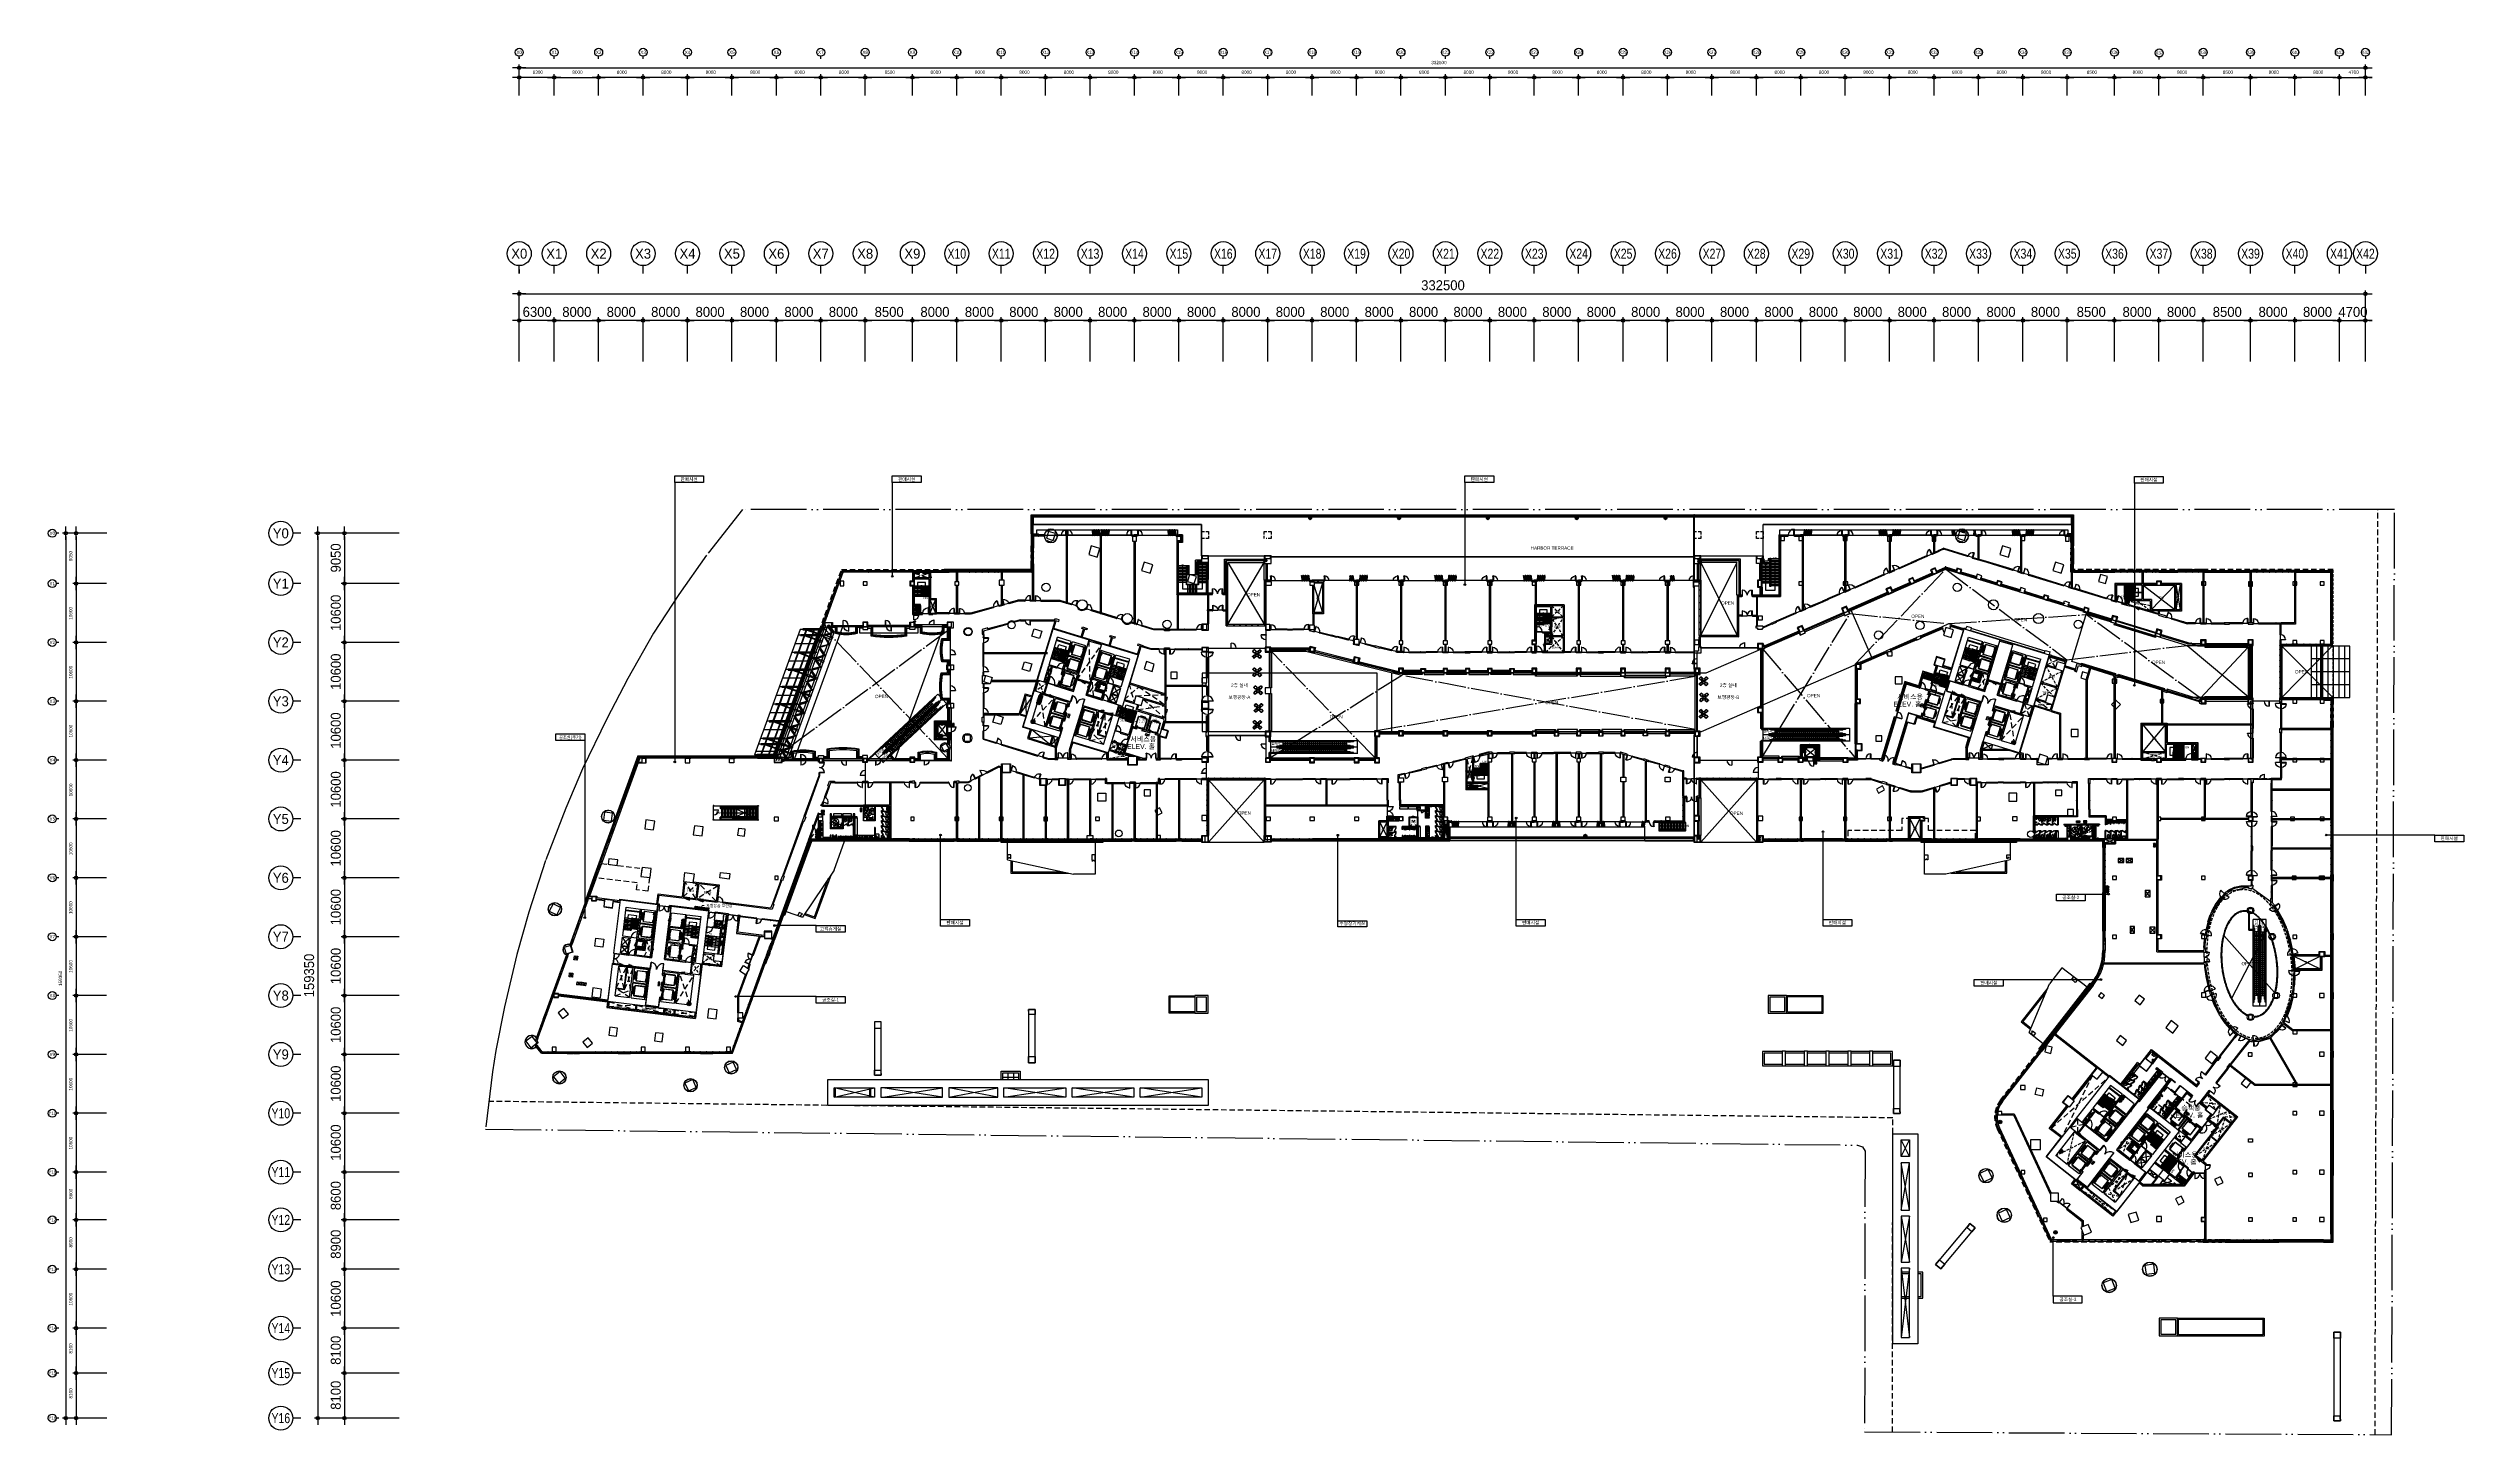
# Model space of a CAD drawing. Header units: millimetres. Extents: x -7448 to 427567, y 91657 to 341328.
import ezdxf
from ezdxf.enums import TextEntityAlignment as Align
from ezdxf.lldxf.tags import DXFTag

# ---------------------------------------------------------------- set-up
doc = ezdxf.new("R2010")
doc.units = ezdxf.units.MM
doc.header["$LTSCALE"] = 500
doc.header["$MEASUREMENT"] = 0
for name, pattern in [('CEN-1', [24, 20, -2, 0, -2]), ('CEN-2', [26, 20, -2, 0, -2, 0, -2]), ('CENTER', [65, 60, -2, 1, -2]), ('CENTER1', [8, 6, -1, 0, -1]), ('CONTINOUS', [0]), ('DASH_2', [34, 30, -1.5, 1, -1.5]), ('H0', [0.3, 0.2, -0.1]), ('HID', [2.6, 1.6, -1]), ('HIDDEN', [2, 1, -1]), ('HIDDEN2', [0.188, 0.125, -0.063]), ('HOON1', [3, 2, -1])]:
    doc.linetypes.add(name, pattern=pattern)
doc.layers.get('0').update_dxf_attribs({"linetype": 'CONTINUOUS'})
for name, color, linetype in [('e-plan', 9, 'CONTINUOUS'), ('e-room', 6, 'CONTINUOUS'), ('e-room-box', 7, 'CONTINUOUS'), ('FSD', 7, 'CONTINUOUS')]:
    doc.layers.add(name, color=color, linetype=linetype)
doc.styles.add('돋움', font='Dotum.ttf')
tags = doc.linetypes.add('HIDDENX2', pattern=[0.75, 0.5, -0.25]).pattern_tags.tags
tags[6:7] = [DXFTag(74, 4), DXFTag(75, 0), DXFTag(340, '0'), DXFTag(46, 1.0), DXFTag(50, 0.0), DXFTag(44, 0.0), DXFTag(45, 0.0)]
tags[4:5] = [DXFTag(74, 4), DXFTag(75, 0), DXFTag(340, '0'), DXFTag(46, 1.0), DXFTag(50, 0.0), DXFTag(44, 0.0), DXFTag(45, 0.0)]

# ---------------------------------------------------------------- blocks, each defined once
blk = doc.blocks.new('A$C2E7106E5')
at = {"layer": 'e-plan'}
for p, q in [((1200, 52894), (-1200, 52894)), ((0, 54482), (0, 54962)), ((0, 54722), (0, 54482)), ((0, 47899), (0, 53494)), ((600, 52894), (331900, 52894)), ((6300, 54482), (6300, 54962)), ((14300, 54482), (14300, 54962)), ((22300, 54482), (22300, 54962)), ((30300, 54482), (30300, 54962)), ((38300, 54482), (38300, 54962)), ((46300, 54482), (46300, 54962)), ((54300, 54482), (54300, 54962)), ((62300, 54482), (62300, 54962)), ((70800, 54482), (70800, 54962)), ((78800, 54482), (78800, 54962)), ((86800, 54482), (86800, 54962)), ((94800, 54482), (94800, 54962)), ((102800, 54482), (102800, 54962)), ((110800, 54482), (110800, 54962)), ((118800, 54482), (118800, 54962)), ((126800, 54482), (126800, 54962)), ((134800, 54482), (134800, 54962)), ((142800, 54482), (142800, 54962)), ((150800, 54482), (150800, 54962)), ((158800, 54482), (158800, 54962)), ((166800, 54482), (166800, 54962)), ((174800, 54482), (174800, 54962)), ((182800, 54482), (182800, 54962)), ((190800, 54482), (190800, 54962)), ((198800, 54482), (198800, 54962)), ((206800, 54482), (206800, 54962)), ((214800, 54482), (214800, 54962)), ((222800, 54482), (222800, 54962)), ((230800, 54482), (230800, 54962)), ((238800, 54482), (238800, 54962)), ((246800, 54482), (246800, 54962)), ((254800, 54482), (254800, 54962)), ((262800, 54482), (262800, 54962)), ((270800, 54482), (270800, 54962)), ((278800, 54482), (278800, 54962)), ((287300, 54482), (287300, 54962)), ((295376, 54358), (295376, 54838)), ((303300, 54482), (303300, 54962)), ((311800, 54482), (311800, 54962)), ((319800, 54482), (319800, 54962)), ((327800, 54482), (327800, 54962)), ((331300, 52894), (333700, 52894)), ((332500, 54962), (332500, 54482)), ((332500, 47899), (332500, 53494)), ((1200, 51154), (-1200, 51154)), ((0, 47899), (0, 51754)), ((5700, 51154), (600, 51154)), ((7500, 51154), (5100, 51154)), ((5100, 51154), (7500, 51154)), ((6300, 47899), (6300, 51754)), ((6300, 47899), (6300, 51754)), ((6900, 51154), (13700, 51154)), ((15500, 51154), (13100, 51154)), ((13100, 51154), (15500, 51154)), ((14300, 47899), (14300, 51754)), ((14300, 47899), (14300, 51754)), ((21700, 51154), (14900, 51154)), ((21100, 51154), (23500, 51154)), ((23500, 51154), (21100, 51154)), ((22300, 47899), (22300, 51754)), ((22300, 47899), (22300, 51754)), ((29700, 51154), (22900, 51154)), ((29100, 51154), (31500, 51154)), ((31500, 51154), (29100, 51154)), ((30300, 47899), (30300, 51754)), ((30300, 47899), (30300, 51754)), ((37700, 51154), (30900, 51154)), ((39500, 51154), (37100, 51154)), ((37100, 51154), (39500, 51154)), ((38300, 47899), (38300, 51754)), ((38300, 47899), (38300, 51754)), ((45700, 51154), (38900, 51154)), ((45100, 51154), (47500, 51154)), ((47500, 51154), (45100, 51154)), ((46300, 47899), (46300, 51754)), ((46300, 47899), (46300, 51754)), ((53700, 51154), (46900, 51154)), ((53100, 51154), (55500, 51154)), ((55500, 51154), (53100, 51154)), ((54300, 47899), (54300, 51754)), ((54300, 47899), (54300, 51754)), ((61700, 51154), (54900, 51154)), ((61100, 51154), (63500, 51154)), ((63500, 51154), (61100, 51154)), ((62300, 47899), (62300, 51754)), ((62300, 47899), (62300, 51754)), ((70200, 51154), (62900, 51154)), ((69600, 51154), (72000, 51154)), ((72000, 51154), (69600, 51154)), ((70800, 47899), (70800, 51754)), ((70800, 47899), (70800, 51754)), ((78200, 51154), (71400, 51154)), ((77600, 51154), (80000, 51154)), ((80000, 51154), (77600, 51154)), ((78800, 47899), (78800, 51754)), ((78800, 47899), (78800, 51754)), ((86200, 51154), (79400, 51154)), ((88000, 51154), (85600, 51154)), ((85600, 51154), (88000, 51154)), ((86800, 47899), (86800, 51754)), ((86800, 47899), (86800, 51754)), ((94200, 51154), (87400, 51154)), ((93600, 51154), (96000, 51154)), ((96000, 51154), (93600, 51154)), ((94800, 47899), (94800, 51754)), ((94800, 47899), (94800, 51754)), ((102200, 51154), (95400, 51154)), ((101600, 51154), (104000, 51154)), ((104000, 51154), (101600, 51154)), ((102800, 47899), (102800, 51754)), ((102800, 47899), (102800, 51754)), ((110200, 51154), (103400, 51154)), ((109600, 51154), (112000, 51154)), ((112000, 51154), (109600, 51154)), ((110800, 47899), (110800, 51754)), ((110800, 47899), (110800, 51754)), ((118200, 51154), (111400, 51154)), ((117600, 51154), (120000, 51154)), ((120000, 51154), (117600, 51154)), ((118800, 47899), (118800, 51754)), ((118800, 47899), (118800, 51754)), ((126200, 51154), (119400, 51154)), ((128000, 51154), (125600, 51154)), ((125600, 51154), (128000, 51154)), ((126800, 47899), (126800, 51754)), ((126800, 47899), (126800, 51754)), ((134200, 51154), (127400, 51154)), ((133600, 51154), (136000, 51154)), ((136000, 51154), (133600, 51154)), ((134800, 47899), (134800, 51754)), ((134800, 47899), (134800, 51754)), ((142200, 51154), (135400, 51154)), ((144000, 51154), (141600, 51154)), ((141600, 51154), (144000, 51154)), ((142800, 47899), (142800, 51754)), ((142800, 47899), (142800, 51754)), ((150200, 51154), (143400, 51154)), ((149600, 51154), (152000, 51154)), ((152000, 51154), (149600, 51154)), ((150800, 47899), (150800, 51754)), ((150800, 47899), (150800, 51754)), ((158200, 51154), (151400, 51154)), ((157600, 51154), (160000, 51154)), ((160000, 51154), (157600, 51154)), ((158800, 47899), (158800, 51754)), ((158800, 47899), (158800, 51754)), ((166200, 51154), (159400, 51154)), ((165600, 51154), (168000, 51154)), ((168000, 51154), (165600, 51154)), ((166800, 47899), (166800, 51754)), ((166800, 47899), (166800, 51754)), ((174200, 51154), (167400, 51154)), ((173600, 51154), (176000, 51154)), ((176000, 51154), (173600, 51154)), ((174800, 47899), (174800, 51754)), ((174800, 47899), (174800, 51754)), ((182200, 51154), (175400, 51154)), ((184000, 51154), (181600, 51154)), ((181600, 51154), (184000, 51154)), ((182800, 47899), (182800, 51754)), ((182800, 47899), (182800, 51754)), ((190200, 51154), (183400, 51154)), ((189600, 51154), (192000, 51154)), ((192000, 51154), (189600, 51154)), ((190800, 47899), (190800, 51754)), ((190800, 47899), (190800, 51754)), ((198200, 51154), (191400, 51154)), ((197600, 51154), (200000, 51154)), ((200000, 51154), (197600, 51154)), ((198800, 47899), (198800, 51754)), ((198800, 47899), (198800, 51754)), ((206200, 51154), (199400, 51154)), ((205600, 51154), (208000, 51154)), ((208000, 51154), (205600, 51154)), ((206800, 47899), (206800, 51754)), ((206800, 47899), (206800, 51754)), ((214200, 51154), (207400, 51154)), ((213600, 51154), (216000, 51154)), ((216000, 51154), (213600, 51154)), ((214800, 47899), (214800, 51754)), ((214800, 47899), (214800, 51754)), ((222200, 51154), (215400, 51154)), ((221600, 51154), (224000, 51154)), ((224000, 51154), (221600, 51154)), ((222800, 47899), (222800, 51754)), ((222800, 47899), (222800, 51754)), ((230200, 51154), (223400, 51154)), ((232000, 51154), (229600, 51154)), ((229600, 51154), (232000, 51154)), ((230800, 47899), (230800, 51754)), ((230800, 47899), (230800, 51754)), ((238200, 51154), (231400, 51154)), ((237600, 51154), (240000, 51154)), ((240000, 51154), (237600, 51154)), ((238800, 47899), (238800, 51754)), ((238800, 47899), (238800, 51754)), ((246200, 51154), (239400, 51154)), ((248000, 51154), (245600, 51154)), ((245600, 51154), (248000, 51154)), ((246800, 47899), (246800, 51754)), ((246800, 47899), (246800, 51754)), ((254200, 51154), (247400, 51154)), ((253600, 51154), (256000, 51154)), ((256000, 51154), (253600, 51154)), ((254800, 47899), (254800, 51754)), ((254800, 47899), (254800, 51754)), ((262200, 51154), (255400, 51154)), ((261600, 51154), (264000, 51154)), ((264000, 51154), (261600, 51154)), ((262800, 47899), (262800, 51754)), ((262800, 47899), (262800, 51754)), ((270200, 51154), (263400, 51154)), ((272000, 51154), (269600, 51154)), ((269600, 51154), (272000, 51154)), ((270800, 47899), (270800, 51754)), ((270800, 47899), (270800, 51754)), ((278200, 51154), (271400, 51154)), ((277600, 51154), (280000, 51154)), ((280000, 51154), (277600, 51154)), ((278800, 47899), (278800, 51754)), ((278800, 47899), (278800, 51754)), ((286700, 51154), (279400, 51154)), ((286100, 51154), (288500, 51154)), ((288500, 51154), (286100, 51154)), ((287300, 47899), (287300, 51754)), ((287300, 47899), (287300, 51754)), ((294700, 51154), (287900, 51154)), ((296500, 51154), (294100, 51154)), ((294100, 51154), (296500, 51154)), ((295300, 47899), (295300, 51754)), ((295300, 47899), (295300, 51754)), ((302700, 51154), (295900, 51154)), ((302100, 51154), (304500, 51154)), ((304500, 51154), (302100, 51154)), ((303300, 47899), (303300, 51754)), ((303300, 47899), (303300, 51754)), ((311200, 51154), (303900, 51154)), ((310600, 51154), (313000, 51154)), ((313000, 51154), (310600, 51154)), ((311800, 47899), (311800, 51754)), ((311800, 47899), (311800, 51754)), ((319200, 51154), (312400, 51154)), ((318600, 51154), (321000, 51154)), ((321000, 51154), (318600, 51154)), ((319800, 47899), (319800, 51754)), ((319800, 47899), (319800, 51754)), ((327200, 51154), (320400, 51154)), ((327200, 51154), (326600, 51154)), ((326600, 51154), (329000, 51154)), ((326600, 51154), (329000, 51154)), ((327800, 47899), (327800, 51754)), ((327800, 47899), (327800, 51754)), ((327800, 51154), (332500, 51154)), ((333700, 51154), (331300, 51154)), ((332500, 47899), (332500, 51754)), ((333100, 51154), (333700, 51154)), ((0, 15822), (0, 17262)), ((0, 16542), (0, 15822)), ((6300, 15822), (6300, 17262)), ((14300, 15822), (14300, 17262)), ((22300, 15822), (22300, 17262)), ((30300, 15822), (30300, 17262)), ((38300, 15822), (38300, 17262)), ((46300, 15822), (46300, 17262)), ((54300, 15822), (54300, 17262)), ((62300, 15822), (62300, 17262)), ((70800, 15822), (70800, 17262)), ((78800, 15822), (78800, 17262)), ((86800, 15822), (86800, 17262)), ((94800, 15822), (94800, 17262)), ((102800, 15822), (102800, 17262)), ((110800, 15822), (110800, 17262)), ((118800, 15822), (118800, 17262)), ((126800, 15822), (126800, 17262)), ((134800, 15822), (134800, 17262)), ((142800, 15822), (142800, 17262)), ((150800, 15822), (150800, 17262)), ((158800, 15822), (158800, 17262)), ((166800, 15822), (166800, 17262)), ((174800, 15822), (174800, 17262)), ((182800, 15822), (182800, 17262)), ((190800, 15822), (190800, 17262)), ((198800, 15822), (198800, 17262)), ((206800, 15822), (206800, 17262)), ((214800, 15822), (214800, 17262)), ((222800, 15822), (222800, 17262)), ((230800, 15822), (230800, 17262)), ((238800, 15822), (238800, 17262)), ((246800, 15822), (246800, 17262)), ((254800, 15822), (254800, 17262)), ((262800, 15822), (262800, 17262)), ((270800, 15822), (270800, 17262)), ((278800, 15822), (278800, 17262)), ((287300, 15822), (287300, 17262)), ((295300, 15822), (295300, 17262)), ((303300, 15822), (303300, 17262)), ((311800, 15822), (311800, 17262)), ((319800, 15822), (319800, 17262)), ((327800, 15822), (327800, 17262)), ((332500, 17262), (332500, 15822)), ((1200, 12185), (-1200, 12185)), ((0, 0), (0, 12785)), ((600, 12185), (331900, 12185)), ((331300, 12185), (333700, 12185)), ((332500, 0), (332500, 12785)), ((1200, 7385), (-1200, 7385)), ((0, 0), (0, 7985)), ((5700, 7385), (600, 7385)), ((7500, 7385), (5100, 7385)), ((5100, 7385), (7500, 7385)), ((6300, 0), (6300, 7985)), ((6300, 0), (6300, 7985)), ((6900, 7385), (13700, 7385)), ((15500, 7385), (13100, 7385)), ((13100, 7385), (15500, 7385)), ((14300, 0), (14300, 7985)), ((14300, 0), (14300, 7985)), ((21700, 7385), (14900, 7385)), ((21100, 7385), (23500, 7385)), ((23500, 7385), (21100, 7385)), ((22300, 0), (22300, 7985)), ((22300, 0), (22300, 7985)), ((29700, 7385), (22900, 7385)), ((29100, 7385), (31500, 7385)), ((31500, 7385), (29100, 7385)), ((30300, 0), (30300, 7985)), ((30300, 0), (30300, 7985)), ((37700, 7385), (30900, 7385)), ((39500, 7385), (37100, 7385)), ((37100, 7385), (39500, 7385)), ((38300, 0), (38300, 7985)), ((38300, 0), (38300, 7985)), ((45700, 7385), (38900, 7385)), ((45100, 7385), (47500, 7385)), ((47500, 7385), (45100, 7385)), ((46300, 0), (46300, 7985)), ((46300, 0), (46300, 7985)), ((53700, 7385), (46900, 7385)), ((53100, 7385), (55500, 7385)), ((55500, 7385), (53100, 7385)), ((54300, 0), (54300, 7985)), ((54300, 0), (54300, 7985)), ((61700, 7385), (54900, 7385)), ((61100, 7385), (63500, 7385)), ((63500, 7385), (61100, 7385)), ((62300, 0), (62300, 7985)), ((62300, 0), (62300, 7985)), ((70200, 7385), (62900, 7385)), ((69600, 7385), (72000, 7385)), ((72000, 7385), (69600, 7385)), ((70800, 0), (70800, 7985)), ((70800, 0), (70800, 7985)), ((78200, 7385), (71400, 7385)), ((77600, 7385), (80000, 7385)), ((80000, 7385), (77600, 7385)), ((78800, 0), (78800, 7985)), ((78800, 0), (78800, 7985)), ((86200, 7385), (79400, 7385)), ((88000, 7385), (85600, 7385)), ((85600, 7385), (88000, 7385)), ((86800, 0), (86800, 7985)), ((86800, 0), (86800, 7985)), ((94200, 7385), (87400, 7385)), ((93600, 7385), (96000, 7385)), ((96000, 7385), (93600, 7385)), ((94800, 0), (94800, 7985)), ((94800, 0), (94800, 7985)), ((102200, 7385), (95400, 7385)), ((101600, 7385), (104000, 7385)), ((104000, 7385), (101600, 7385)), ((102800, 0), (102800, 7985)), ((102800, 0), (102800, 7985)), ((110200, 7385), (103400, 7385)), ((109600, 7385), (112000, 7385)), ((112000, 7385), (109600, 7385)), ((110800, 0), (110800, 7985)), ((110800, 0), (110800, 7985)), ((118200, 7385), (111400, 7385)), ((117600, 7385), (120000, 7385)), ((120000, 7385), (117600, 7385)), ((118800, 0), (118800, 7985)), ((118800, 0), (118800, 7985)), ((126200, 7385), (119400, 7385)), ((128000, 7385), (125600, 7385)), ((125600, 7385), (128000, 7385)), ((126800, 0), (126800, 7985)), ((126800, 0), (126800, 7985)), ((134200, 7385), (127400, 7385)), ((133600, 7385), (136000, 7385)), ((136000, 7385), (133600, 7385)), ((134800, 0), (134800, 7985)), ((134800, 0), (134800, 7985)), ((142200, 7385), (135400, 7385)), ((144000, 7385), (141600, 7385)), ((141600, 7385), (144000, 7385)), ((142800, 0), (142800, 7985)), ((142800, 0), (142800, 7985)), ((150200, 7385), (143400, 7385)), ((149600, 7385), (152000, 7385)), ((152000, 7385), (149600, 7385)), ((150800, 0), (150800, 7985)), ((150800, 0), (150800, 7985)), ((158200, 7385), (151400, 7385)), ((157600, 7385), (160000, 7385)), ((160000, 7385), (157600, 7385)), ((158800, 0), (158800, 7985)), ((158800, 0), (158800, 7985)), ((166200, 7385), (159400, 7385)), ((165600, 7385), (168000, 7385)), ((168000, 7385), (165600, 7385)), ((166800, 0), (166800, 7985)), ((166800, 0), (166800, 7985)), ((174200, 7385), (167400, 7385)), ((173600, 7385), (176000, 7385)), ((176000, 7385), (173600, 7385)), ((174800, 0), (174800, 7985)), ((174800, 0), (174800, 7985)), ((182200, 7385), (175400, 7385)), ((184000, 7385), (181600, 7385)), ((181600, 7385), (184000, 7385)), ((182800, 0), (182800, 7985)), ((182800, 0), (182800, 7985)), ((190200, 7385), (183400, 7385)), ((189600, 7385), (192000, 7385)), ((192000, 7385), (189600, 7385)), ((190800, 0), (190800, 7985)), ((190800, 0), (190800, 7985)), ((198200, 7385), (191400, 7385)), ((197600, 7385), (200000, 7385)), ((200000, 7385), (197600, 7385)), ((198800, 0), (198800, 7985)), ((198800, 0), (198800, 7985)), ((206200, 7385), (199400, 7385)), ((205600, 7385), (208000, 7385)), ((208000, 7385), (205600, 7385)), ((206800, 0), (206800, 7985)), ((206800, 0), (206800, 7985)), ((214200, 7385), (207400, 7385)), ((213600, 7385), (216000, 7385)), ((216000, 7385), (213600, 7385)), ((214800, 0), (214800, 7985)), ((214800, 0), (214800, 7985)), ((222200, 7385), (215400, 7385)), ((221600, 7385), (224000, 7385)), ((224000, 7385), (221600, 7385)), ((222800, 0), (222800, 7985)), ((222800, 0), (222800, 7985)), ((230200, 7385), (223400, 7385)), ((232000, 7385), (229600, 7385)), ((229600, 7385), (232000, 7385)), ((230800, 0), (230800, 7985)), ((230800, 0), (230800, 7985)), ((238200, 7385), (231400, 7385)), ((237600, 7385), (240000, 7385)), ((240000, 7385), (237600, 7385)), ((238800, 0), (238800, 7985)), ((238800, 0), (238800, 7985)), ((246200, 7385), (239400, 7385)), ((248000, 7385), (245600, 7385)), ((245600, 7385), (248000, 7385)), ((246800, 0), (246800, 7985)), ((246800, 0), (246800, 7985)), ((254200, 7385), (247400, 7385)), ((253600, 7385), (256000, 7385)), ((256000, 7385), (253600, 7385)), ((254800, 0), (254800, 7985)), ((254800, 0), (254800, 7985)), ((262200, 7385), (255400, 7385)), ((261600, 7385), (264000, 7385)), ((264000, 7385), (261600, 7385)), ((262800, 0), (262800, 7985)), ((262800, 0), (262800, 7985)), ((270200, 7385), (263400, 7385)), ((272000, 7385), (269600, 7385)), ((269600, 7385), (272000, 7385)), ((270800, 0), (270800, 7985)), ((270800, 0), (270800, 7985)), ((278200, 7385), (271400, 7385)), ((277600, 7385), (280000, 7385)), ((280000, 7385), (277600, 7385)), ((278800, 0), (278800, 7985)), ((278800, 0), (278800, 7985)), ((286700, 7385), (279400, 7385)), ((286100, 7385), (288500, 7385)), ((288500, 7385), (286100, 7385)), ((287300, 0), (287300, 7985)), ((287300, 0), (287300, 7985)), ((294700, 7385), (287900, 7385)), ((296500, 7385), (294100, 7385)), ((294100, 7385), (296500, 7385)), ((295300, 0), (295300, 7985)), ((295300, 0), (295300, 7985)), ((302700, 7385), (295900, 7385)), ((302100, 7385), (304500, 7385)), ((304500, 7385), (302100, 7385)), ((303300, 0), (303300, 7985)), ((303300, 0), (303300, 7985)), ((311200, 7385), (303900, 7385)), ((310600, 7385), (313000, 7385)), ((313000, 7385), (310600, 7385)), ((311800, 0), (311800, 7985)), ((311800, 0), (311800, 7985)), ((319200, 7385), (312400, 7385)), ((318600, 7385), (321000, 7385)), ((321000, 7385), (318600, 7385)), ((319800, 0), (319800, 7985)), ((319800, 0), (319800, 7985)), ((327200, 7385), (320400, 7385)), ((327200, 7385), (326600, 7385)), ((326600, 7385), (329000, 7385)), ((326600, 7385), (329000, 7385)), ((327800, 0), (327800, 7985)), ((327800, 0), (327800, 7985)), ((327800, 7385), (332500, 7385)), ((333700, 7385), (331300, 7385)), ((332500, 0), (332500, 7985)), ((333100, 7385), (333700, 7385)), ((-81689, -32134), (-81689, -29734)), ((-79832, -32134), (-79832, -29734)), ((-36301, -32134), (-36301, -29734)), ((-31501, -32134), (-31501, -29734)), ((-82901, -30934), (-83381, -30934)), ((-74306, -30934), (-82289, -30934)), ((-81689, -31534), (-81689, -189684)), ((-74312, -30934), (-80432, -30934)), ((-79832, -31534), (-79832, -39384)), ((-39346, -30934), (-40786, -30934)), ((-21629, -30934), (-36901, -30934)), ((-36301, -31534), (-36301, -189684)), ((-21635, -30934), (-32101, -30934)), ((-31501, -31534), (-31501, -39384)), ((-79832, -41184), (-79832, -38784)), ((-79832, -38784), (-79832, -41184)), ((-31501, -41184), (-31501, -38784)), ((-31501, -38784), (-31501, -41184)), ((-82901, -39984), (-83381, -39984)), ((-74312, -39984), (-80432, -39984)), ((-74312, -39984), (-80432, -39984)), ((-79832, -40584), (-79832, -49984)), ((-39346, -39984), (-40786, -39984)), ((-21635, -39984), (-32101, -39984)), ((-21635, -39984), (-32101, -39984)), ((-31501, -40584), (-31501, -49984)), ((-82901, -50584), (-83381, -50584)), ((-74312, -50584), (-80432, -50584)), ((-74312, -50584), (-80432, -50584)), ((-79832, -49384), (-79832, -51784)), ((-79832, -51784), (-79832, -49384)), ((-79832, -51184), (-79832, -60584)), ((-39346, -50584), (-40786, -50584)), ((-21635, -50584), (-32101, -50584)), ((-21635, -50584), (-32101, -50584)), ((-31501, -49384), (-31501, -51784)), ((-31501, -51784), (-31501, -49384)), ((-31501, -51184), (-31501, -60584)), ((-79832, -59984), (-79832, -62384)), ((-79832, -62384), (-79832, -59984)), ((-31501, -59984), (-31501, -62384)), ((-31501, -62384), (-31501, -59984)), ((-82901, -61184), (-83381, -61184)), ((-74312, -61184), (-80432, -61184)), ((-74312, -61184), (-80432, -61184)), ((-79832, -61784), (-79832, -71184)), ((-39346, -61184), (-40786, -61184)), ((-21635, -61184), (-32101, -61184)), ((-21635, -61184), (-32101, -61184)), ((-31501, -61784), (-31501, -71184)), ((-82901, -71784), (-83381, -71784)), ((-74312, -71784), (-80432, -71784)), ((-74312, -71784), (-80432, -71784)), ((-79832, -70584), (-79832, -72984)), ((-79832, -72984), (-79832, -70584)), ((-79832, -72384), (-79832, -81784)), ((-39346, -71784), (-40786, -71784)), ((-21635, -71784), (-32101, -71784)), ((-21635, -71784), (-32101, -71784)), ((-31501, -70584), (-31501, -72984)), ((-31501, -72984), (-31501, -70584)), ((-31501, -72384), (-31501, -81784)), ((-82901, -82384), (-83381, -82384)), ((-74312, -82384), (-80432, -82384)), ((-74312, -82384), (-80432, -82384)), ((-79832, -81184), (-79832, -83584)), ((-79832, -83584), (-79832, -81184)), ((-39346, -82384), (-40786, -82384)), ((-21635, -82384), (-32101, -82384)), ((-21635, -82384), (-32101, -82384)), ((-31501, -81184), (-31501, -83584)), ((-31501, -83584), (-31501, -81184)), ((-79832, -82984), (-79832, -92384)), ((-31501, -82984), (-31501, -92384)), ((-82901, -92984), (-83381, -92984)), ((-74312, -92984), (-80432, -92984)), ((-74312, -92984), (-80432, -92984)), ((-79832, -91784), (-79832, -94184)), ((-79832, -94184), (-79832, -91784)), ((-79832, -93584), (-79832, -102984)), ((-39346, -92984), (-40786, -92984)), ((-21635, -92984), (-32101, -92984)), ((-21635, -92984), (-32101, -92984)), ((-31501, -91784), (-31501, -94184)), ((-31501, -94184), (-31501, -91784)), ((-31501, -93584), (-31501, -102984)), ((-82901, -103584), (-83381, -103584)), ((-74312, -103584), (-80432, -103584)), ((-74312, -103584), (-80432, -103584)), ((-79832, -102384), (-79832, -104784)), ((-79832, -104784), (-79832, -102384)), ((-79832, -104184), (-79832, -113584)), ((-39346, -103584), (-40786, -103584)), ((-21635, -103584), (-32101, -103584)), ((-21635, -103584), (-32101, -103584)), ((-31501, -102384), (-31501, -104784)), ((-31501, -104784), (-31501, -102384)), ((-31501, -104184), (-31501, -113584)), ((-79832, -112984), (-79832, -115384)), ((-79832, -115384), (-79832, -112984)), ((-31501, -112984), (-31501, -115384)), ((-31501, -115384), (-31501, -112984)), ((-82901, -114184), (-83381, -114184)), ((-74312, -114184), (-80432, -114184)), ((-74312, -114184), (-80432, -114184)), ((-79832, -114784), (-79832, -124184)), ((-39346, -114184), (-40786, -114184)), ((-21635, -114184), (-32101, -114184)), ((-21635, -114184), (-32101, -114184)), ((-31501, -114784), (-31501, -124184)), ((-82901, -124784), (-83381, -124784)), ((-74312, -124784), (-80432, -124784)), ((-74312, -124784), (-80432, -124784)), ((-79832, -123584), (-79832, -125984)), ((-79832, -125984), (-79832, -123584)), ((-79832, -125384), (-79832, -134784)), ((-39346, -124784), (-40786, -124784)), ((-21635, -124784), (-32101, -124784)), ((-21635, -124784), (-32101, -124784)), ((-31501, -123584), (-31501, -125984)), ((-31501, -125984), (-31501, -123584)), ((-31501, -125384), (-31501, -134784)), ((-79832, -134184), (-79832, -136584)), ((-79832, -136584), (-79832, -134184)), ((-31501, -134184), (-31501, -136584)), ((-31501, -136584), (-31501, -134184)), ((-82901, -135384), (-83381, -135384)), ((-74312, -135384), (-80432, -135384)), ((-74312, -135384), (-80432, -135384)), ((-79832, -135984), (-79832, -145384)), ((-39346, -135384), (-40786, -135384)), ((-21635, -135384), (-32101, -135384)), ((-21635, -135384), (-32101, -135384)), ((-31501, -135984), (-31501, -145384)), ((-82901, -145984), (-83381, -145984)), ((-74312, -145984), (-80432, -145984)), ((-74312, -145984), (-80432, -145984)), ((-79832, -144784), (-79832, -147184)), ((-79832, -147184), (-79832, -144784)), ((-79832, -146584), (-79832, -153984)), ((-39346, -145984), (-40786, -145984)), ((-21635, -145984), (-32101, -145984)), ((-21635, -145984), (-32101, -145984)), ((-31501, -144784), (-31501, -147184)), ((-31501, -147184), (-31501, -144784)), ((-31501, -146584), (-31501, -153984)), ((-82901, -154584), (-83381, -154584)), ((-74312, -154584), (-80432, -154584)), ((-74312, -154584), (-80432, -154584)), ((-79832, -153384), (-79832, -155784)), ((-79832, -155784), (-79832, -153384)), ((-79832, -155184), (-79832, -162884)), ((-39346, -154584), (-40786, -154584)), ((-21635, -154584), (-32101, -154584)), ((-21635, -154584), (-32101, -154584)), ((-31501, -153384), (-31501, -155784)), ((-31501, -155784), (-31501, -153384)), ((-31501, -155184), (-31501, -162884)), ((-82901, -163484), (-83381, -163484)), ((-74312, -163484), (-80432, -163484)), ((-74312, -163484), (-80432, -163484)), ((-79832, -162284), (-79832, -164684)), ((-79832, -164684), (-79832, -162284)), ((-79832, -164084), (-79832, -173484)), ((-39346, -163484), (-40786, -163484)), ((-21635, -163484), (-32101, -163484)), ((-21635, -163484), (-32101, -163484)), ((-31501, -162284), (-31501, -164684)), ((-31501, -164684), (-31501, -162284)), ((-31501, -164084), (-31501, -173484)), ((-79832, -175284), (-79832, -172884)), ((-79832, -172884), (-79832, -175284)), ((-31501, -175284), (-31501, -172884)), ((-31501, -172884), (-31501, -175284)), ((-82901, -174084), (-83381, -174084)), ((-74311, -174084), (-80432, -174084)), ((-74312, -174084), (-80432, -174084)), ((-79832, -174684), (-79832, -181584)), ((-39346, -174084), (-40786, -174084)), ((-21634, -174084), (-32101, -174084)), ((-21635, -174084), (-32101, -174084)), ((-31501, -174684), (-31501, -181584)), ((-82901, -182184), (-83381, -182184)), ((-74306, -182184), (-80432, -182184)), ((-74311, -182184), (-80432, -182184)), ((-79832, -180984), (-79832, -183384)), ((-79832, -183384), (-79832, -180984)), ((-39346, -182184), (-40786, -182184)), ((-21629, -182184), (-32101, -182184)), ((-21634, -182184), (-32101, -182184)), ((-31501, -180984), (-31501, -183384)), ((-31501, -183384), (-31501, -180984)), ((-79832, -182784), (-79832, -189684)), ((-31501, -182784), (-31501, -189684)), ((-82901, -190284), (-83381, -190284)), ((-74306, -190284), (-82289, -190284)), ((-81689, -189084), (-81689, -191484)), ((-74306, -190284), (-80432, -190284)), ((-79832, -189084), (-79832, -191484)), ((-39346, -190284), (-40786, -190284)), ((-21629, -190284), (-36901, -190284)), ((-36301, -189084), (-36301, -191484)), ((-21629, -190284), (-32101, -190284)), ((-31501, -189084), (-31501, -191484))]:
    blk.add_line(p, q, dxfattribs=at)
for centre, radius in [((0, 55682), 720), ((0, 52894), 300), ((0, 52894), 150), ((6300, 55682), 720), ((14300, 55682), 720), ((22300, 55682), 720), ((30300, 55682), 720), ((38300, 55682), 720), ((46300, 55682), 720), ((54300, 55682), 720), ((62300, 55682), 720), ((70800, 55682), 720), ((78800, 55682), 720), ((86800, 55682), 720), ((94800, 55682), 720), ((102800, 55682), 720), ((110800, 55682), 720), ((118800, 55682), 720), ((126800, 55682), 720), ((134800, 55682), 720), ((142800, 55682), 720), ((150800, 55682), 720), ((158800, 55682), 720), ((166800, 55682), 720), ((174800, 55682), 720), ((182800, 55682), 720), ((190800, 55682), 720), ((198800, 55682), 720), ((206800, 55682), 720), ((214800, 55682), 720), ((222800, 55682), 720), ((230800, 55682), 720), ((238800, 55682), 720), ((246800, 55682), 720), ((254800, 55682), 720), ((262800, 55682), 720), ((270800, 55682), 720), ((278800, 55682), 720), ((287300, 55682), 720), ((295376, 55558), 720), ((303300, 55682), 720), ((311800, 55682), 720), ((319800, 55682), 720), ((327800, 55682), 720), ((332500, 55682), 720), ((332500, 52894), 300), ((332500, 52894), 150), ((0, 51154), 300), ((0, 51154), 150), ((6300, 51154), 300), ((6300, 51154), 300), ((6300, 51154), 150), ((6300, 51154), 150), ((14300, 51154), 300), ((14300, 51154), 300), ((14300, 51154), 150), ((14300, 51154), 150), ((22300, 51154), 300), ((22300, 51154), 300), ((22300, 51154), 150), ((22300, 51154), 150), ((30300, 51154), 300), ((30300, 51154), 300), ((30300, 51154), 150), ((30300, 51154), 150), ((38300, 51154), 300), ((38300, 51154), 300), ((38300, 51154), 150), ((38300, 51154), 150), ((46300, 51154), 300), ((46300, 51154), 300), ((46300, 51154), 150), ((46300, 51154), 150), ((54300, 51154), 300), ((54300, 51154), 300), ((54300, 51154), 150), ((54300, 51154), 150), ((62300, 51154), 300), ((62300, 51154), 300), ((62300, 51154), 150), ((62300, 51154), 150), ((70800, 51154), 300), ((70800, 51154), 300), ((70800, 51154), 150), ((70800, 51154), 150), ((78800, 51154), 300), ((78800, 51154), 300), ((78800, 51154), 150), ((78800, 51154), 150), ((86800, 51154), 300), ((86800, 51154), 300), ((86800, 51154), 150), ((86800, 51154), 150), ((94800, 51154), 300), ((94800, 51154), 300), ((94800, 51154), 150), ((94800, 51154), 150), ((102800, 51154), 300), ((102800, 51154), 300), ((102800, 51154), 150), ((102800, 51154), 150), ((110800, 51154), 300), ((110800, 51154), 300), ((110800, 51154), 150), ((110800, 51154), 150), ((118800, 51154), 300), ((118800, 51154), 300), ((118800, 51154), 150), ((118800, 51154), 150), ((126800, 51154), 300), ((126800, 51154), 300), ((126800, 51154), 150), ((126800, 51154), 150), ((134800, 51154), 300), ((134800, 51154), 300), ((134800, 51154), 150), ((134800, 51154), 150), ((142800, 51154), 300), ((142800, 51154), 300), ((142800, 51154), 150), ((142800, 51154), 150), ((150800, 51154), 300), ((150800, 51154), 300), ((150800, 51154), 150), ((150800, 51154), 150), ((158800, 51154), 300), ((158800, 51154), 300), ((158800, 51154), 150), ((158800, 51154), 150), ((166800, 51154), 300), ((166800, 51154), 300), ((166800, 51154), 150), ((166800, 51154), 150), ((174800, 51154), 300), ((174800, 51154), 300), ((174800, 51154), 150), ((174800, 51154), 150), ((182800, 51154), 300), ((182800, 51154), 300), ((182800, 51154), 150), ((182800, 51154), 150), ((190800, 51154), 300), ((190800, 51154), 300), ((190800, 51154), 150), ((190800, 51154), 150), ((198800, 51154), 300), ((198800, 51154), 300), ((198800, 51154), 150), ((198800, 51154), 150), ((206800, 51154), 300), ((206800, 51154), 300), ((206800, 51154), 150), ((206800, 51154), 150), ((214800, 51154), 300), ((214800, 51154), 300), ((214800, 51154), 150), ((214800, 51154), 150), ((222800, 51154), 300), ((222800, 51154), 300), ((222800, 51154), 150), ((222800, 51154), 150), ((230800, 51154), 300), ((230800, 51154), 300), ((230800, 51154), 150), ((230800, 51154), 150), ((238800, 51154), 300), ((238800, 51154), 300), ((238800, 51154), 150), ((238800, 51154), 150), ((246800, 51154), 300), ((246800, 51154), 300), ((246800, 51154), 150), ((246800, 51154), 150), ((254800, 51154), 300), ((254800, 51154), 300), ((254800, 51154), 150), ((254800, 51154), 150), ((262800, 51154), 300), ((262800, 51154), 300), ((262800, 51154), 150), ((262800, 51154), 150), ((270800, 51154), 300), ((270800, 51154), 300), ((270800, 51154), 150), ((270800, 51154), 150), ((278800, 51154), 300), ((278800, 51154), 300), ((278800, 51154), 150), ((278800, 51154), 150), ((287300, 51154), 300), ((287300, 51154), 300), ((287300, 51154), 150), ((287300, 51154), 150), ((295300, 51154), 300), ((295300, 51154), 300), ((295300, 51154), 150), ((295300, 51154), 150), ((303300, 51154), 300), ((303300, 51154), 300), ((303300, 51154), 150), ((303300, 51154), 150), ((311800, 51154), 300), ((311800, 51154), 300), ((311800, 51154), 150), ((311800, 51154), 150), ((319800, 51154), 300), ((319800, 51154), 300), ((319800, 51154), 150), ((319800, 51154), 150), ((327800, 51154), 300), ((327800, 51154), 300), ((327800, 51154), 150), ((327800, 51154), 150), ((332500, 51154), 300), ((332500, 51154), 150), ((0, 19422), 2160), ((6300, 19422), 2160), ((14300, 19422), 2160), ((22300, 19422), 2160), ((30300, 19422), 2160), ((38300, 19422), 2160), ((46300, 19422), 2160), ((54300, 19422), 2160), ((62300, 19422), 2160), ((70800, 19422), 2160), ((78800, 19422), 2160), ((86800, 19422), 2160), ((94800, 19422), 2160), ((102800, 19422), 2160), ((110800, 19422), 2160), ((118800, 19422), 2160), ((126800, 19422), 2160), ((134800, 19422), 2160), ((142800, 19422), 2160), ((150800, 19422), 2160), ((158800, 19422), 2160), ((166800, 19422), 2160), ((174800, 19422), 2160), ((182800, 19422), 2160), ((190800, 19422), 2160), ((198800, 19422), 2160), ((206800, 19422), 2160), ((214800, 19422), 2160), ((222800, 19422), 2160), ((230800, 19422), 2160), ((238800, 19422), 2160), ((246800, 19422), 2160), ((254800, 19422), 2160), ((262800, 19422), 2160), ((270800, 19422), 2160), ((278800, 19422), 2160), ((287300, 19422), 2160), ((295300, 19422), 2160), ((303300, 19422), 2160), ((311800, 19422), 2160), ((319800, 19422), 2160), ((327800, 19422), 2160), ((332500, 19422), 2160), ((0, 12185), 300), ((0, 12185), 150), ((332500, 12185), 300), ((332500, 12185), 150), ((0, 7385), 300), ((0, 7385), 150), ((6300, 7385), 300), ((6300, 7385), 300), ((6300, 7385), 150), ((6300, 7385), 150), ((14300, 7385), 300), ((14300, 7385), 300), ((14300, 7385), 150), ((14300, 7385), 150), ((22300, 7385), 300), ((22300, 7385), 300), ((22300, 7385), 150), ((22300, 7385), 150), ((30300, 7385), 300), ((30300, 7385), 300), ((30300, 7385), 150), ((30300, 7385), 150), ((38300, 7385), 300), ((38300, 7385), 300), ((38300, 7385), 150), ((38300, 7385), 150), ((46300, 7385), 300), ((46300, 7385), 300), ((46300, 7385), 150), ((46300, 7385), 150), ((54300, 7385), 300), ((54300, 7385), 300), ((54300, 7385), 150), ((54300, 7385), 150), ((62300, 7385), 300), ((62300, 7385), 300), ((62300, 7385), 150), ((62300, 7385), 150), ((70800, 7385), 300), ((70800, 7385), 300), ((70800, 7385), 150), ((70800, 7385), 150), ((78800, 7385), 300), ((78800, 7385), 300), ((78800, 7385), 150), ((78800, 7385), 150), ((86800, 7385), 300), ((86800, 7385), 300), ((86800, 7385), 150), ((86800, 7385), 150), ((94800, 7385), 300), ((94800, 7385), 300), ((94800, 7385), 150), ((94800, 7385), 150), ((102800, 7385), 300), ((102800, 7385), 300), ((102800, 7385), 150), ((102800, 7385), 150), ((110800, 7385), 300), ((110800, 7385), 300), ((110800, 7385), 150), ((110800, 7385), 150), ((118800, 7385), 300), ((118800, 7385), 300), ((118800, 7385), 150), ((118800, 7385), 150), ((126800, 7385), 300), ((126800, 7385), 300), ((126800, 7385), 150), ((126800, 7385), 150), ((134800, 7385), 300), ((134800, 7385), 300), ((134800, 7385), 150), ((134800, 7385), 150), ((142800, 7385), 300), ((142800, 7385), 300), ((142800, 7385), 150), ((142800, 7385), 150), ((150800, 7385), 300), ((150800, 7385), 300), ((150800, 7385), 150), ((150800, 7385), 150), ((158800, 7385), 300), ((158800, 7385), 300), ((158800, 7385), 150), ((158800, 7385), 150), ((166800, 7385), 300), ((166800, 7385), 300), ((166800, 7385), 150), ((166800, 7385), 150), ((174800, 7385), 300), ((174800, 7385), 300), ((174800, 7385), 150), ((174800, 7385), 150), ((182800, 7385), 300), ((182800, 7385), 300), ((182800, 7385), 150), ((182800, 7385), 150), ((190800, 7385), 300), ((190800, 7385), 300), ((190800, 7385), 150), ((190800, 7385), 150), ((198800, 7385), 300), ((198800, 7385), 300), ((198800, 7385), 150), ((198800, 7385), 150), ((206800, 7385), 300), ((206800, 7385), 300), ((206800, 7385), 150), ((206800, 7385), 150), ((214800, 7385), 300), ((214800, 7385), 300), ((214800, 7385), 150), ((214800, 7385), 150), ((222800, 7385), 300), ((222800, 7385), 300), ((222800, 7385), 150), ((222800, 7385), 150), ((230800, 7385), 300), ((230800, 7385), 300), ((230800, 7385), 150), ((230800, 7385), 150), ((238800, 7385), 300), ((238800, 7385), 300), ((238800, 7385), 150), ((238800, 7385), 150), ((246800, 7385), 300), ((246800, 7385), 300), ((246800, 7385), 150), ((246800, 7385), 150), ((254800, 7385), 300), ((254800, 7385), 300), ((254800, 7385), 150), ((254800, 7385), 150), ((262800, 7385), 300), ((262800, 7385), 300), ((262800, 7385), 150), ((262800, 7385), 150), ((270800, 7385), 300), ((270800, 7385), 300), ((270800, 7385), 150), ((270800, 7385), 150), ((278800, 7385), 300), ((278800, 7385), 300), ((278800, 7385), 150), ((278800, 7385), 150), ((287300, 7385), 300), ((287300, 7385), 300), ((287300, 7385), 150), ((287300, 7385), 150), ((295300, 7385), 300), ((295300, 7385), 300), ((295300, 7385), 150), ((295300, 7385), 150), ((303300, 7385), 300), ((303300, 7385), 300), ((303300, 7385), 150), ((303300, 7385), 150), ((311800, 7385), 300), ((311800, 7385), 300), ((311800, 7385), 150), ((311800, 7385), 150), ((319800, 7385), 300), ((319800, 7385), 300), ((319800, 7385), 150), ((319800, 7385), 150), ((327800, 7385), 300), ((327800, 7385), 300), ((327800, 7385), 150), ((327800, 7385), 150), ((332500, 7385), 300), ((332500, 7385), 150), ((-84101, -30934), 720), ((-42946, -30934), 2160), ((-81689, -30934), 300), ((-81689, -30934), 150), ((-79832, -30934), 300), ((-79832, -30934), 150), ((-36301, -30934), 300), ((-36301, -30934), 150), ((-31501, -30934), 300), ((-31501, -30934), 150), ((-42946, -39984), 2160), ((-84101, -39984), 720), ((-79832, -39984), 300), ((-79832, -39984), 300), ((-79832, -39984), 150), ((-79832, -39984), 150), ((-31501, -39984), 300), ((-31501, -39984), 300), ((-31501, -39984), 150), ((-31501, -39984), 150), ((-84101, -50584), 720), ((-79832, -50584), 300), ((-79832, -50584), 300), ((-79832, -50584), 150), ((-79832, -50584), 150), ((-42946, -50584), 2160), ((-31501, -50584), 300), ((-31501, -50584), 300), ((-31501, -50584), 150), ((-31501, -50584), 150), ((-84101, -61184), 720), ((-79832, -61184), 300), ((-79832, -61184), 300), ((-42946, -61184), 2160), ((-31501, -61184), 300), ((-31501, -61184), 300), ((-79832, -61184), 150), ((-79832, -61184), 150), ((-31501, -61184), 150), ((-31501, -61184), 150), ((-84101, -71784), 720), ((-79832, -71784), 300), ((-79832, -71784), 300), ((-79832, -71784), 150), ((-79832, -71784), 150), ((-42946, -71784), 2160), ((-31501, -71784), 300), ((-31501, -71784), 300), ((-31501, -71784), 150), ((-31501, -71784), 150), ((-84101, -82384), 720), ((-79832, -82384), 300), ((-79832, -82384), 300), ((-79832, -82384), 150), ((-79832, -82384), 150), ((-42946, -82384), 2160), ((-31501, -82384), 300), ((-31501, -82384), 300), ((-31501, -82384), 150), ((-31501, -82384), 150), ((-42946, -92984), 2160), ((-84101, -92984), 720), ((-79832, -92984), 300), ((-79832, -92984), 300), ((-79832, -92984), 150), ((-79832, -92984), 150), ((-31501, -92984), 300), ((-31501, -92984), 300), ((-31501, -92984), 150), ((-31501, -92984), 150), ((-84101, -103584), 720), ((-79832, -103584), 300), ((-79832, -103584), 300), ((-79832, -103584), 150), ((-79832, -103584), 150), ((-42946, -103584), 2160), ((-31501, -103584), 300), ((-31501, -103584), 300), ((-31501, -103584), 150), ((-31501, -103584), 150), ((-42946, -114184), 2160), ((-84101, -114184), 720), ((-79832, -114184), 300), ((-79832, -114184), 300), ((-79832, -114184), 150), ((-79832, -114184), 150), ((-31501, -114184), 300), ((-31501, -114184), 300), ((-31501, -114184), 150), ((-31501, -114184), 150), ((-84101, -124784), 720), ((-79832, -124784), 300), ((-79832, -124784), 300), ((-79832, -124784), 150), ((-79832, -124784), 150), ((-42946, -124784), 2160), ((-31501, -124784), 300), ((-31501, -124784), 300), ((-31501, -124784), 150), ((-31501, -124784), 150), ((-84101, -135384), 720), ((-42946, -135384), 2160), ((-79832, -135384), 300), ((-79832, -135384), 300), ((-79832, -135384), 150), ((-79832, -135384), 150), ((-31501, -135384), 300), ((-31501, -135384), 300), ((-31501, -135384), 150), ((-31501, -135384), 150), ((-84101, -145984), 720), ((-79832, -145984), 300), ((-79832, -145984), 300), ((-79832, -145984), 150), ((-79832, -145984), 150), ((-42946, -145984), 2160), ((-31501, -145984), 300), ((-31501, -145984), 300), ((-31501, -145984), 150), ((-31501, -145984), 150), ((-84101, -154584), 720), ((-79832, -154584), 300), ((-79832, -154584), 300), ((-79832, -154584), 150), ((-79832, -154584), 150), ((-42946, -154584), 2160), ((-31501, -154584), 300), ((-31501, -154584), 300), ((-31501, -154584), 150), ((-31501, -154584), 150), ((-84101, -163484), 720), ((-79832, -163484), 300), ((-79832, -163484), 300), ((-79832, -163484), 150), ((-79832, -163484), 150), ((-42946, -163484), 2160), ((-31501, -163484), 300), ((-31501, -163484), 300), ((-31501, -163484), 150), ((-31501, -163484), 150), ((-84101, -174084), 720), ((-79832, -174084), 300), ((-79832, -174084), 300), ((-79832, -174084), 150), ((-79832, -174084), 150), ((-42946, -174084), 2160), ((-31501, -174084), 300), ((-31501, -174084), 300), ((-31501, -174084), 150), ((-31501, -174084), 150), ((-84101, -182184), 720), ((-79832, -182184), 300), ((-79832, -182184), 300), ((-79832, -182184), 150), ((-79832, -182184), 150), ((-42946, -182184), 2160), ((-31501, -182184), 300), ((-31501, -182184), 300), ((-31501, -182184), 150), ((-31501, -182184), 150), ((-84101, -190284), 720), ((-81689, -190284), 300), ((-81689, -190284), 150), ((-79832, -190284), 300), ((-79832, -190284), 150), ((-42946, -190284), 2160), ((-36301, -190284), 300), ((-36301, -190284), 150), ((-31501, -190284), 300), ((-31501, -190284), 150)]:
    blk.add_circle(centre, radius, dxfattribs=at)
at = {"layer": 'e-plan', "style": '돋움'}
for s, height, p in [('X0', 600, (0, 55682)), ('X1', 600, (6300, 55682)), ('X2', 600, (14300, 55682)), ('X3', 600, (22300, 55682)), ('X4', 600, (30300, 55682)), ('X5', 600, (38300, 55682)), ('X6', 600, (46300, 55682)), ('X7', 600, (54300, 55682)), ('X8', 600, (62300, 55682)), ('X9', 600, (70800, 55682)), ('X0', 1800, (0, 19422)), ('X1', 1800, (6300, 19422)), ('X2', 1800, (14300, 19422)), ('X3', 1800, (22300, 19422)), ('X4', 1800, (30300, 19422)), ('X5', 1800, (38300, 19422)), ('X6', 1800, (46300, 19422)), ('X7', 1800, (54300, 19422)), ('X8', 1800, (62300, 19422)), ('X9', 1800, (70800, 19422)), ('Y0', 1800, (-42946, -30934)), ('Y0', 600, (-84101, -30934)), ('Y1', 1800, (-42946, -39984)), ('Y1', 600, (-84101, -39984)), ('Y2', 600, (-84101, -50584)), ('Y2', 1800, (-42946, -50584)), ('Y3', 600, (-84101, -61184)), ('Y3', 1800, (-42946, -61184)), ('Y4', 600, (-84101, -71784)), ('Y4', 1800, (-42946, -71784)), ('Y5', 600, (-84101, -82384)), ('Y5', 1800, (-42946, -82384)), ('Y6', 600, (-84101, -92984)), ('Y6', 1800, (-42946, -92984)), ('Y7', 600, (-84101, -103584)), ('Y7', 1800, (-42946, -103584)), ('Y8', 600, (-84101, -114184)), ('Y8', 1800, (-42946, -114184)), ('Y9', 600, (-84101, -124784)), ('Y9', 1800, (-42946, -124784))]:
    blk.add_text(s, height=height, dxfattribs=at).set_placement(p, align=Align.MIDDLE_CENTER)
for s, height, p in [('6300', 600, (2427, 51804)), ('8000', 600, (9567, 51803)), ('8000', 600, (17567, 51803)), ('8000', 600, (25567, 51803)), ('8000', 600, (33567, 51803)), ('8000', 600, (41567, 51803)), ('8000', 600, (49567, 51803)), ('8000', 600, (57567, 51803)), ('8500', 600, (65817, 51803)), ('8000', 600, (74067, 51803)), ('8000', 600, (82067, 51803)), ('8000', 600, (90067, 51803)), ('8000', 600, (98067, 51803)), ('8000', 600, (106067, 51803)), ('8000', 600, (114067, 51803)), ('8000', 600, (122067, 51803)), ('8000', 600, (130067, 51803)), ('8000', 600, (138067, 51803)), ('8000', 600, (146067, 51803)), ('8000', 600, (154067, 51803)), ('8000', 600, (162067, 51803)), ('332500', 600, (164254, 53544)), ('8000', 600, (170067, 51803)), ('8000', 600, (178067, 51803)), ('8000', 600, (186067, 51803)), ('8000', 600, (194067, 51803)), ('8000', 600, (202067, 51803)), ('8000', 600, (210067, 51803)), ('8000', 600, (218067, 51803)), ('8000', 600, (226067, 51803)), ('8000', 600, (234067, 51803)), ('8000', 600, (242067, 51803)), ('8000', 600, (250067, 51803)), ('8000', 600, (258067, 51803)), ('8000', 600, (266067, 51803)), ('8000', 600, (274067, 51803)), ('8500', 600, (282317, 51803)), ('8000', 600, (290567, 51803)), ('8000', 600, (298567, 51803)), ('8500', 600, (306817, 51803)), ('8000', 600, (315067, 51803)), ('8000', 600, (323067, 51803)), ('4700', 600, (329447, 51801)), ('332500', 1800, (162436, 12835)), ('6300', 1800, (609, 8035)), ('8000', 1800, (7749, 8034)), ('8000', 1800, (15749, 8034)), ('8000', 1800, (23749, 8034)), ('8000', 1800, (31749, 8034)), ('8000', 1800, (39749, 8034)), ('8000', 1800, (47749, 8034)), ('8000', 1800, (55749, 8034)), ('8500', 1800, (63999, 8034)), ('8000', 1800, (72249, 8034)), ('8000', 1800, (80249, 8034)), ('8000', 1800, (88249, 8034)), ('8000', 1800, (96249, 8034)), ('8000', 1800, (104249, 8034)), ('8000', 1800, (112249, 8034)), ('8000', 1800, (120249, 8034)), ('8000', 1800, (128249, 8034)), ('8000', 1800, (136249, 8034)), ('8000', 1800, (144249, 8034)), ('8000', 1800, (152249, 8034)), ('8000', 1800, (160249, 8034)), ('8000', 1800, (168249, 8034)), ('8000', 1800, (176249, 8034)), ('8000', 1800, (184249, 8034)), ('8000', 1800, (192249, 8034)), ('8000', 1800, (200249, 8034)), ('8000', 1800, (208249, 8034)), ('8000', 1800, (216249, 8034)), ('8000', 1800, (224249, 8034)), ('8000', 1800, (232249, 8034)), ('8000', 1800, (240249, 8034)), ('8000', 1800, (248249, 8034)), ('8000', 1800, (256249, 8034)), ('8000', 1800, (264249, 8034)), ('8000', 1800, (272249, 8034)), ('8500', 1800, (280499, 8034)), ('8000', 1800, (288749, 8034)), ('8000', 1800, (296749, 8034)), ('8500', 1800, (304999, 8034)), ('8000', 1800, (313249, 8034)), ('8000', 1800, (321249, 8034)), ('4700', 1800, (327628, 8032))]:
    blk.add_text(s, height=height, dxfattribs=at).set_placement(p)
at = {"layer": 'e-plan', "style": '돋움', "width": 0.8}
for s, height, p in [('X10', 600, (78800, 55682)), ('X11', 600, (86800, 55682)), ('X12', 600, (94800, 55682)), ('X13', 600, (102800, 55682)), ('X14', 600, (110800, 55682)), ('X15', 600, (118800, 55682)), ('X16', 600, (126800, 55682)), ('X17', 600, (134800, 55682)), ('X18', 600, (142800, 55682)), ('X19', 600, (150800, 55682)), ('X20', 600, (158800, 55682)), ('X21', 600, (166800, 55682)), ('X22', 600, (174800, 55682)), ('X23', 600, (182800, 55682)), ('X24', 600, (190800, 55682)), ('X25', 600, (198800, 55682)), ('X26', 600, (206800, 55682)), ('X27', 600, (214800, 55682)), ('X28', 600, (222800, 55682)), ('X29', 600, (230800, 55682)), ('X30', 600, (238800, 55682)), ('X31', 600, (246800, 55682)), ('X32', 600, (254800, 55682)), ('X33', 600, (262800, 55682)), ('X34', 600, (270800, 55682)), ('X35', 600, (278800, 55682)), ('X36', 600, (287300, 55682)), ('X37', 600, (295376, 55558)), ('X38', 600, (303300, 55682)), ('X39', 600, (311800, 55682)), ('X40', 600, (319800, 55682)), ('X41', 600, (327800, 55682)), ('X42', 600, (332500, 55682)), ('X10', 1800, (78800, 19422)), ('X11', 1800, (86800, 19422)), ('X12', 1800, (94800, 19422)), ('X13', 1800, (102800, 19422)), ('X14', 1800, (110800, 19422)), ('X15', 1800, (118800, 19422)), ('X16', 1800, (126800, 19422)), ('X17', 1800, (134800, 19422)), ('X18', 1800, (142800, 19422)), ('X19', 1800, (150800, 19422)), ('X20', 1800, (158800, 19422)), ('X21', 1800, (166800, 19422)), ('X22', 1800, (174800, 19422)), ('X23', 1800, (182800, 19422)), ('X24', 1800, (190800, 19422)), ('X25', 1800, (198800, 19422)), ('X26', 1800, (206800, 19422)), ('X27', 1800, (214800, 19422)), ('X28', 1800, (222800, 19422)), ('X29', 1800, (230800, 19422)), ('X30', 1800, (238800, 19422)), ('X31', 1800, (246800, 19422)), ('X32', 1800, (254800, 19422)), ('X33', 1800, (262800, 19422)), ('X34', 1800, (270800, 19422)), ('X35', 1800, (278800, 19422)), ('X36', 1800, (287300, 19422)), ('X37', 1800, (295300, 19422)), ('X38', 1800, (303300, 19422)), ('X39', 1800, (311800, 19422)), ('X40', 1800, (319800, 19422)), ('X41', 1800, (327800, 19422)), ('X42', 1800, (332500, 19422)), ('Y10', 1800, (-42946, -135384)), ('Y10', 600, (-84101, -135384)), ('Y11', 600, (-84101, -145984)), ('Y11', 1800, (-42946, -145984)), ('Y12', 600, (-84101, -154584)), ('Y12', 1800, (-42946, -154584)), ('Y13', 600, (-84101, -163484)), ('Y13', 1800, (-42946, -163484)), ('Y14', 600, (-84101, -174084)), ('Y14', 1800, (-42946, -174084)), ('Y15', 600, (-84101, -182184)), ('Y15', 1800, (-42946, -182184)), ('Y16', 600, (-84101, -190284)), ('Y16', 1800, (-42946, -190284))]:
    blk.add_text(s, height=height, dxfattribs=at).set_placement(p, align=Align.MIDDLE_CENTER)
at = {"layer": 'e-plan', "style": '돋움'}
for s, height, p in [('9050', 600, (-80482, -35957)), ('9050', 1800, (-32151, -37990)), ('10600', 1800, (-32148, -48542)), ('10600', 600, (-80479, -46509)), ('10600', 600, (-80479, -57109)), ('10600', 1800, (-32148, -59142)), ('10600', 1800, (-32148, -69742)), ('10600', 600, (-80479, -67709)), ('10600', 1800, (-32148, -80342)), ('10600', 600, (-80479, -78309)), ('10600', 600, (-80479, -88909)), ('10600', 1800, (-32148, -90942)), ('10600', 1800, (-32148, -101542)), ('10600', 600, (-80479, -99509)), ('10600', 600, (-80479, -110109)), ('159350', 1800, (-36951, -114504)), ('10600', 1800, (-32148, -112142)), ('159350', 600, (-82339, -112471)), ('10600', 1800, (-32148, -122742)), ('10600', 600, (-80479, -120709)), ('10600', 600, (-80479, -131309)), ('10600', 1800, (-32148, -133342)), ('10600', 1800, (-32148, -143942)), ('10600', 600, (-80479, -141909)), ('8600', 1800, (-32150, -152836)), ('8600', 600, (-80481, -150803)), ('8900', 1800, (-32151, -161586)), ('8900', 600, (-80482, -159553)), ('10600', 600, (-80479, -170009)), ('10600', 1800, (-32148, -172042)), ('8100', 600, (-80481, -178653)), ('8100', 1800, (-32150, -180686)), ('8100', 600, (-80481, -186753)), ('8100', 1800, (-32150, -188786))]:
    blk.add_text(s, height=height, rotation=90, dxfattribs=at).set_placement(p)
blk = doc.blocks.new('A$C7F1D75F0')
at = {"layer": 'e-plan'}
for p, q in [((0, 1150), (899, 1150)), ((0, 1150), (0, 1130)), ((0, 1130), (899, 1130)), ((899, 1150), (899, 1130))]:
    blk.add_line(p, q, dxfattribs=at)
blk.add_arc((0, 1150), 900, 270.00013, 0, dxfattribs=at)
blk = doc.blocks.new('A$C5A682445')
at = {"layer": 'e-plan', "linetype": 'CEN-2'}
blk.add_lwpolyline([(0, 0), (0, 0), (0, 0), (-297528, 10), (-297528, 10), (-303990, -8224), (-308983, -15349), (-313535, -22301), (-318191, -30434), (-321988, -37700), (-326350, -46726), (-329347, -53776), (-332994, -63217), (-336011, -72512), (-338199, -80180), (-340420, -89567), (-341938, -97463), (-342555, -101281), (-343809, -111602), (-343809, -111602), (-343809, -111602), (-96696, -114499), (-95833, -114798), (-95367, -115584), (-95446, -166137), (-517, -166635), (-517, -166635)], close=True, dxfattribs=at)
at = {"layer": 'e-plan', "linetype": 'HOON1'}
for points in [[(-3517, -166619), (-3000, 0), (-3000, 0), (-3000, 0)], [(-90446, -166145), (-90407, -140868), (-90357, -109573), (-343202, -106610), (-343202, -106610), (-343202, -106610), (-343202, -106610), (-343202, -106610)]]:
    blk.add_lwpolyline(points, dxfattribs=at)
blk = doc.blocks.new('2F 코어')
at = {"layer": 'e-plan'}
for p, q in [((-244421, -30755), (-241600, -21527)), ((-241600, -21527), (-235097, -23515)), ((-80321, -30755), (-77500, -21527)), ((-77500, -21527), (-70997, -23515)), ((-242324, -27998), (-240803, -23025)), ((-241730, -26057), (-240582, -26407)), ((-241654, -25808), (-240506, -26159)), ((-241634, -26086), (-241649, -26134)), ((-241578, -25559), (-240430, -25910)), ((-241558, -25837), (-241573, -25885)), ((-241573, -25885), (-240617, -26177)), ((-241502, -25311), (-240354, -25661)), ((-241482, -25588), (-241497, -25636)), ((-241497, -25636), (-240541, -25929)), ((-241426, -25062), (-240278, -25413)), ((-241406, -25340), (-241421, -25388)), ((-241421, -25388), (-240465, -25680)), ((-241384, -26978), (-240571, -24319)), ((-241350, -24813), (-240202, -25164)), ((-241330, -25091), (-241345, -25139)), ((-241345, -25139), (-240389, -25431)), ((-241254, -24843), (-241269, -24890)), ((-241269, -24890), (-240313, -25183)), ((-238498, -24378), (-240984, -23618)), ((-238463, -24263), (-240949, -23503)), ((-240188, -25116), (-240825, -27201)), ((-238317, -23785), (-240803, -23025)), ((-240161, -25166), (-240775, -27175)), ((-240140, -25183), (-240748, -27172)), ((-240073, -25204), (-240681, -27193)), ((-240046, -25201), (-240660, -27210)), ((-239996, -25175), (-240634, -27260)), ((-240571, -24319), (-239233, -24729)), ((-240541, -25929), (-240526, -25881)), ((-240465, -25680), (-240450, -25632)), ((-240392, -25922), (-240368, -25929)), ((-240389, -25431), (-240374, -25384)), ((-240316, -25673), (-240292, -25680)), ((-240313, -25183), (-240298, -25135)), ((-240301, -25950), (-240277, -25957)), ((-240240, -25425), (-240216, -25432)), ((-240239, -25969), (-239092, -26319)), ((-240225, -25701), (-240201, -25708)), ((-239996, -25175), (-240188, -25116)), ((-240140, -25183), (-240164, -25176)), ((-240163, -25720), (-239016, -26071)), ((-240046, -25201), (-240161, -25166)), ((-240149, -25452), (-240125, -25460)), ((-240129, -25950), (-240144, -25998)), ((-240073, -25204), (-240140, -25183)), ((-239173, -26242), (-240129, -25950)), ((-240087, -25471), (-238940, -25822)), ((-240049, -25211), (-240073, -25204)), ((-240053, -25701), (-240067, -25749)), ((-239097, -25994), (-240053, -25701)), ((-240011, -25223), (-238864, -25574)), ((-239977, -25453), (-239991, -25501)), ((-239021, -25745), (-239977, -25453)), ((-239901, -25204), (-239915, -25252)), ((-238945, -25496), (-239901, -25204)), ((-239896, -28949), (-238317, -23785)), ((-239776, -26029), (-239744, -26004)), ((-239665, -26144), (-239776, -26029)), ((-239744, -26004), (-239652, -26102)), ((-238715, -26062), (-239653, -26253)), ((-239233, -24729), (-239652, -26102)), ((-239652, -26102), (-239522, -26072)), ((-239598, -28831), (-238078, -23858)), ((-239522, -26072), (-239513, -26110)), ((-239111, -26042), (-239097, -25994)), ((-239035, -25793), (-239021, -25745)), ((-238959, -25544), (-238945, -25496)), ((-238138, -24530), (-238483, -25659)), ((-238483, -25659), (-238234, -25735)), ((-238420, -25747), (-238422, -25752)), ((-238337, -25778), (-238422, -25752)), ((-238384, -25753), (-238417, -25745)), ((-238384, -25753), (-238380, -25751)), ((-238376, -25738), (-238380, -25751)), ((-238369, -25705), (-238378, -25734)), ((-238378, -25734), (-238376, -25738)), ((-238367, -25741), (-238371, -25753)), ((-238369, -25757), (-238371, -25753)), ((-238368, -25704), (-238369, -25705)), ((-238337, -25770), (-238369, -25757)), ((-238355, -25708), (-238368, -25704)), ((-238363, -25739), (-238367, -25741)), ((-238354, -25709), (-238363, -25739)), ((-238355, -25708), (-238354, -25709)), ((-238347, -25489), (-238120, -24747)), ((-238340, -25491), (-238347, -25489)), ((-238340, -25491), (-238113, -24749)), ((-238257, -25508), (-238337, -25483)), ((-238335, -25773), (-238337, -25778)), ((-237707, -24285), (-238263, -26102)), ((-238259, -25516), (-238032, -24774)), ((-238252, -25518), (-238259, -25516)), ((-238252, -25518), (-238025, -24776)), ((-238234, -25735), (-237889, -24606)), ((-237680, -24346), (-238206, -26067)), ((-238206, -26067), (-236580, -26564)), ((-237889, -24606), (-238138, -24530)), ((-238113, -24749), (-238120, -24747)), ((-238035, -24781), (-238115, -24757)), ((-235687, -24589), (-238078, -23858)), ((-238037, -24492), (-238035, -24486)), ((-237950, -24512), (-238035, -24486)), ((-238003, -24507), (-238035, -24495)), ((-238025, -24776), (-238032, -24774)), ((-238018, -24555), (-238009, -24526)), ((-238017, -24557), (-238018, -24555)), ((-238004, -24561), (-238017, -24557)), ((-238009, -24526), (-238005, -24523)), ((-238005, -24523), (-238001, -24511)), ((-238004, -24561), (-238003, -24560)), ((-238003, -24507), (-238001, -24511)), ((-238003, -24560), (-237994, -24530)), ((-237996, -24526), (-237992, -24514)), ((-237994, -24530), (-237996, -24526)), ((-237988, -24512), (-237992, -24514)), ((-237954, -24519), (-237988, -24512)), ((-237951, -24518), (-237950, -24512)), ((-237918, -32743), (-235097, -23515)), ((-237707, -24285), (-235963, -24819)), ((-236054, -24843), (-237680, -24346)), ((-237207, -29562), (-235687, -24589)), ((-236540, -26707), (-235941, -24747)), ((-235863, -24771), (-236462, -26731)), ((-235830, -24765), (-236438, -26754)), ((-236236, -25729), (-236388, -26226)), ((-236385, -26770), (-235777, -24781)), ((-236357, -26235), (-236206, -25739)), ((-236122, -25765), (-236273, -26261)), ((-236243, -26270), (-236091, -25774)), ((-236236, -25728), (-236084, -25231)), ((-236205, -25737), (-236236, -25728)), ((-236206, -25739), (-236236, -25729)), ((-236053, -25241), (-236205, -25737)), ((-236171, -25225), (-236082, -24934)), ((-236095, -25249), (-236171, -25225)), ((-236074, -25137), (-236138, -25118)), ((-236091, -25774), (-236122, -25765)), ((-236121, -25763), (-235969, -25266)), ((-236090, -25772), (-236121, -25763)), ((-236094, -24974), (-236030, -24994)), ((-235939, -25276), (-236090, -25772)), ((-236084, -25231), (-236053, -25241)), ((-236082, -24934), (-236054, -24843)), ((-236030, -24994), (-236074, -25137)), ((-235969, -25266), (-235939, -25276)), ((-235863, -24771), (-235941, -24747)), ((-235830, -24765), (-235777, -24781)), ((-235058, -31594), (-232802, -24216)), ((-234434, -30410), (-232914, -25437)), ((-233555, -27636), (-232946, -25647)), ((-232894, -25663), (-233502, -27652)), ((-232869, -25686), (-233469, -27646)), ((-233390, -27670), (-232791, -25710)), ((-232894, -25663), (-232946, -25647)), ((-230523, -26168), (-232914, -25437)), ((-232855, -25965), (-232899, -26108)), ((-232869, -25686), (-232791, -25710)), ((-232868, -26235), (-232779, -25944)), ((-232791, -25984), (-232855, -25965)), ((-231069, -26315), (-232813, -25782)), ((-232802, -24216), (-226299, -26205)), ((-232779, -25944), (-232751, -25853)), ((-232751, -25853), (-231125, -26350)), ((-78224, -27998), (-76703, -23025)), ((-77630, -26057), (-76482, -26407)), ((-77554, -25808), (-76406, -26159)), ((-77534, -26086), (-77549, -26134)), ((-77478, -25559), (-76330, -25910)), ((-77458, -25837), (-77473, -25885)), ((-77473, -25885), (-76517, -26177)), ((-77402, -25311), (-76254, -25661)), ((-77382, -25588), (-77397, -25636)), ((-77397, -25636), (-76441, -25929)), ((-77326, -25062), (-76178, -25413)), ((-77306, -25340), (-77321, -25388)), ((-77321, -25388), (-76365, -25680)), ((-77284, -26978), (-76471, -24319)), ((-77250, -24813), (-76102, -25164)), ((-77230, -25091), (-77245, -25139)), ((-77245, -25139), (-76289, -25431)), ((-77154, -24843), (-77169, -24890)), ((-77169, -24890), (-76213, -25183)), ((-76884, -23618), (-74398, -24378)), ((-76849, -23503), (-74363, -24263)), ((-76088, -25116), (-76725, -27201)), ((-76703, -23025), (-74217, -23785)), ((-76061, -25166), (-76675, -27175)), ((-76040, -25183), (-76648, -27172)), ((-75973, -25204), (-76581, -27193)), ((-75946, -25201), (-76560, -27210)), ((-75896, -25175), (-76534, -27260)), ((-76471, -24319), (-75133, -24729)), ((-76441, -25929), (-76426, -25881)), ((-76365, -25680), (-76350, -25632)), ((-76292, -25922), (-76268, -25929)), ((-76289, -25431), (-76274, -25384)), ((-76216, -25673), (-76192, -25680)), ((-76213, -25183), (-76198, -25135)), ((-76201, -25950), (-76177, -25957)), ((-76140, -25425), (-76116, -25432)), ((-76139, -25969), (-74992, -26319)), ((-76125, -25701), (-76101, -25708)), ((-75896, -25175), (-76088, -25116)), ((-76040, -25183), (-76064, -25176)), ((-76063, -25720), (-74916, -26071)), ((-75946, -25201), (-76061, -25166)), ((-76049, -25452), (-76025, -25460)), ((-76029, -25950), (-76044, -25998)), ((-75973, -25204), (-76040, -25183)), ((-75073, -26242), (-76029, -25950)), ((-75987, -25471), (-74840, -25822)), ((-75949, -25211), (-75973, -25204)), ((-75953, -25701), (-75967, -25749)), ((-74997, -25994), (-75953, -25701)), ((-75911, -25223), (-74764, -25574)), ((-75877, -25453), (-75891, -25501)), ((-74921, -25745), (-75877, -25453)), ((-75801, -25204), (-75815, -25252)), ((-74845, -25496), (-75801, -25204)), ((-75796, -28949), (-74320, -24123)), ((-75676, -26029), (-75644, -26004)), ((-75565, -26144), (-75676, -26029)), ((-75644, -26004), (-75552, -26102)), ((-74615, -26062), (-75553, -26253)), ((-75133, -24729), (-75552, -26102)), ((-75552, -26102), (-75422, -26072)), ((-75498, -28831), (-74084, -24206)), ((-75422, -26072), (-75413, -26110)), ((-75011, -26042), (-74997, -25994)), ((-74935, -25793), (-74921, -25745)), ((-74859, -25544), (-74845, -25496)), ((-74038, -24530), (-74383, -25659)), ((-74383, -25659), (-74134, -25735)), ((-74320, -25747), (-74322, -25752)), ((-74237, -25778), (-74322, -25752)), ((-74320, -24123), (-74217, -23785)), ((-74284, -25753), (-74317, -25745)), ((-74284, -25753), (-74280, -25751)), ((-74276, -25738), (-74280, -25751)), ((-74269, -25705), (-74278, -25734)), ((-74278, -25734), (-74276, -25738)), ((-74267, -25741), (-74271, -25753)), ((-74269, -25757), (-74271, -25753)), ((-74268, -25704), (-74269, -25705)), ((-74237, -25770), (-74269, -25757)), ((-74255, -25708), (-74268, -25704)), ((-74263, -25739), (-74267, -25741)), ((-74254, -25709), (-74263, -25739)), ((-74255, -25708), (-74254, -25709)), ((-74247, -25489), (-74020, -24747)), ((-74240, -25491), (-74247, -25489)), ((-74240, -25491), (-74013, -24749)), ((-74157, -25508), (-74237, -25483)), ((-74235, -25773), (-74237, -25778)), ((-73607, -24285), (-74163, -26102)), ((-74159, -25516), (-73932, -24774)), ((-74152, -25518), (-74159, -25516)), ((-74152, -25518), (-73925, -24776)), ((-74134, -25735), (-73789, -24606)), ((-73580, -24346), (-74106, -26067)), ((-74106, -26067), (-72480, -26564)), ((-74084, -24206), (-73978, -23858)), ((-73789, -24606), (-74038, -24530)), ((-74013, -24749), (-74020, -24747)), ((-73935, -24781), (-74015, -24757)), ((-73978, -23858), (-71587, -24589)), ((-73937, -24492), (-73935, -24486)), ((-73850, -24512), (-73935, -24486)), ((-73903, -24507), (-73935, -24495)), ((-73925, -24776), (-73932, -24774)), ((-73918, -24555), (-73909, -24526)), ((-73917, -24557), (-73918, -24555)), ((-73904, -24561), (-73917, -24557)), ((-73909, -24526), (-73905, -24523)), ((-73905, -24523), (-73901, -24511)), ((-73904, -24561), (-73903, -24560)), ((-73903, -24507), (-73901, -24511)), ((-73903, -24560), (-73894, -24530)), ((-73896, -24526), (-73892, -24514)), ((-73894, -24530), (-73896, -24526)), ((-73888, -24512), (-73892, -24514)), ((-73854, -24519), (-73888, -24512)), ((-73851, -24518), (-73850, -24512)), ((-73607, -24285), (-71863, -24819)), ((-71954, -24843), (-73580, -24346)), ((-73253, -30893), (-70997, -23515)), ((-73107, -29562), (-71587, -24589)), ((-72440, -26707), (-71841, -24747)), ((-71763, -24771), (-72362, -26731)), ((-71730, -24765), (-72338, -26754)), ((-72136, -25729), (-72288, -26226)), ((-72285, -26770), (-71677, -24781)), ((-72257, -26235), (-72106, -25739)), ((-72022, -25765), (-72173, -26261)), ((-72143, -26270), (-71991, -25774)), ((-72136, -25728), (-71984, -25231)), ((-72105, -25737), (-72136, -25728)), ((-72106, -25739), (-72136, -25729)), ((-71953, -25241), (-72105, -25737)), ((-72071, -25225), (-71982, -24934)), ((-71995, -25249), (-72071, -25225)), ((-71974, -25137), (-72038, -25118)), ((-71991, -25774), (-72022, -25765)), ((-72021, -25763), (-71869, -25266)), ((-71990, -25772), (-72021, -25763)), ((-71994, -24974), (-71930, -24994)), ((-71839, -25276), (-71990, -25772)), ((-71984, -25231), (-71953, -25241)), ((-71982, -24934), (-71954, -24843)), ((-71930, -24994), (-71974, -25137)), ((-71869, -25266), (-71839, -25276)), ((-71763, -24771), (-71841, -24747)), ((-71730, -24765), (-71677, -24781)), ((-71523, -33445), (-68702, -24216)), ((-70334, -30410), (-68814, -25437)), ((-69455, -27636), (-68846, -25647)), ((-68794, -25663), (-69402, -27652)), ((-68769, -25686), (-69369, -27646)), ((-69290, -27670), (-68691, -25710)), ((-68794, -25663), (-68846, -25647)), ((-68814, -25437), (-66423, -26168)), ((-68755, -25965), (-68799, -26108)), ((-68769, -25686), (-68691, -25710)), ((-68768, -26235), (-68679, -25944)), ((-68691, -25984), (-68755, -25965)), ((-66969, -26315), (-68713, -25782)), ((-68702, -24216), (-62199, -26205)), ((-68679, -25944), (-68651, -25853)), ((-68651, -25853), (-67025, -26350)), ((-243215, -30915), (-242382, -28189)), ((-242437, -30421), (-243215, -30915)), ((-243011, -30245), (-242641, -31090)), ((-242437, -30421), (-243011, -30245)), ((-242976, -30130), (-241808, -28365)), ((-242402, -30306), (-242976, -30130)), ((-242641, -31090), (-242437, -30421)), ((-242527, -31125), (-242069, -29628)), ((-242526, -31261), (-242164, -30075)), ((-242121, -30088), (-242483, -31274)), ((-242402, -30306), (-242382, -28189)), ((-242402, -30306), (-242184, -29593)), ((-240967, -28622), (-242382, -28189)), ((-240908, -28431), (-242324, -27998)), ((-242184, -29593), (-242026, -29077)), ((-242069, -29628), (-242184, -29593)), ((-242164, -30075), (-242121, -30088)), ((-242078, -29657), (-241902, -29083)), ((-242068, -29660), (-242078, -29657)), ((-241893, -29086), (-242068, -29660)), ((-242026, -29077), (-241808, -28365)), ((-242026, -29077), (-241911, -29112)), ((-241958, -26802), (-240810, -27153)), ((-241911, -29112), (-241693, -28400)), ((-241902, -29083), (-241893, -29086)), ((-241882, -26554), (-240734, -26905)), ((-241862, -26832), (-241877, -26880)), ((-241877, -26880), (-240921, -27172)), ((-241806, -26305), (-240658, -26656)), ((-241786, -26583), (-241801, -26631)), ((-241801, -26631), (-240845, -26923)), ((-241710, -26334), (-241725, -26382)), ((-241725, -26382), (-240769, -26675)), ((-241649, -26134), (-240693, -26426)), ((-240967, -28622), (-240908, -28431)), ((-240899, -28433), (-240928, -28529)), ((-240928, -28529), (-240885, -28542)), ((-240921, -27172), (-240906, -27124)), ((-240870, -28442), (-240899, -28433)), ((-240885, -28542), (-240869, -28490)), ((-240883, -28485), (-240870, -28442)), ((-240869, -28490), (-240883, -28485)), ((-240870, -28442), (-239875, -28746)), ((-240869, -28490), (-239903, -28785)), ((-240845, -26923), (-240830, -26875)), ((-240825, -27201), (-240634, -27260)), ((-240775, -27175), (-240660, -27210)), ((-240772, -27165), (-240748, -27172)), ((-240769, -26675), (-240754, -26627)), ((-240748, -27172), (-240681, -27193)), ((-240696, -26916), (-240672, -26924)), ((-240693, -26426), (-240678, -26378)), ((-240681, -27193), (-240657, -27200)), ((-239751, -26276), (-240632, -26479)), ((-240620, -26668), (-240596, -26675)), ((-240619, -27212), (-239472, -27563)), ((-240617, -26177), (-240602, -26130)), ((-240605, -26944), (-240581, -26951)), ((-240544, -26419), (-240520, -26426)), ((-240543, -26963), (-239396, -27314)), ((-240529, -26695), (-240505, -26703)), ((-240509, -27193), (-240524, -27241)), ((-239553, -27486), (-240509, -27193)), ((-240468, -26170), (-240444, -26178)), ((-240467, -26714), (-239320, -27065)), ((-240453, -26447), (-240429, -26454)), ((-240433, -26945), (-240448, -26992)), ((-239477, -27237), (-240433, -26945)), ((-240391, -26466), (-239244, -26817)), ((-240379, -31641), (-239617, -29149)), ((-240379, -31641), (-239617, -29149)), ((-240377, -26198), (-240353, -26206)), ((-240357, -26696), (-240372, -26744)), ((-239401, -26988), (-240357, -26696)), ((-239564, -29166), (-240326, -31657)), ((-239564, -29166), (-240326, -31657)), ((-240315, -26217), (-239168, -26568)), ((-240281, -26447), (-240296, -26495)), ((-239547, -29213), (-240293, -31651)), ((-239547, -29213), (-240293, -31651)), ((-239325, -26740), (-240281, -26447)), ((-240228, -31671), (-239482, -29232)), ((-240228, -31671), (-239482, -29232)), ((-240205, -26199), (-240220, -26246)), ((-239249, -26491), (-240205, -26199)), ((-240142, -29653), (-240170, -29744)), ((-240142, -29653), (-240170, -29744)), ((-240170, -29744), (-239841, -29881)), ((-240170, -29744), (-239841, -29881)), ((-240159, -30955), (-239992, -30411)), ((-240159, -30955), (-239992, -30411)), ((-240113, -29662), (-240142, -29653)), ((-240113, -29662), (-240142, -29653)), ((-239962, -30420), (-240128, -30964)), ((-239962, -30420), (-240128, -30964)), ((-240108, -29643), (-239896, -28949)), ((-240108, -29643), (-239916, -29701)), ((-240057, -30986), (-239891, -30442)), ((-240057, -30986), (-239891, -30442)), ((-239741, -26393), (-240045, -27387)), ((-239825, -29865), (-239992, -30409)), ((-239825, -29865), (-239992, -30409)), ((-239992, -30409), (-239961, -30418)), ((-239992, -30409), (-239961, -30418)), ((-239992, -30411), (-239962, -30420)), ((-239992, -30411), (-239962, -30420)), ((-239961, -30418), (-239795, -29874)), ((-239961, -30418), (-239795, -29874)), ((-239919, -28838), (-239903, -28785)), ((-239876, -28851), (-239919, -28838)), ((-239916, -29701), (-239704, -29008)), ((-239908, -28715), (-239914, -28735)), ((-239914, -28735), (-239875, -28746)), ((-239612, -27750), (-239908, -28715)), ((-239903, -28785), (-239889, -28789)), ((-239741, -26393), (-239897, -26426)), ((-239897, -26426), (-239885, -26465)), ((-239818, -29808), (-239896, -29784)), ((-239818, -29808), (-239896, -29784)), ((-239891, -30442), (-239860, -30451)), ((-239891, -30442), (-239860, -30451)), ((-239724, -29896), (-239890, -30440)), ((-239724, -29896), (-239890, -30440)), ((-239890, -30440), (-239860, -30449)), ((-239890, -30440), (-239860, -30449)), ((-239889, -28789), (-239875, -28746)), ((-239885, -26465), (-239754, -26435)), ((-239847, -28755), (-239876, -28851)), ((-239875, -28746), (-239571, -27752)), ((-239875, -28746), (-239847, -28755)), ((-239860, -30449), (-239693, -29905)), ((-239860, -30449), (-239693, -29905)), ((-239841, -29881), (-239818, -29808)), ((-239841, -29881), (-239818, -29808)), ((-239795, -29874), (-239825, -29865)), ((-239795, -29874), (-239825, -29865)), ((-239754, -26435), (-239663, -26533)), ((-239674, -26386), (-239751, -26276)), ((-239635, -26506), (-239741, -26393)), ((-239653, -26253), (-239730, -26143)), ((-239730, -26143), (-239674, -26386)), ((-239693, -29905), (-239724, -29896)), ((-239693, -29905), (-239724, -29896)), ((-237218, -29768), (-239704, -29008)), ((-239694, -29926), (-239599, -29955)), ((-239513, -26110), (-239665, -26144)), ((-239663, -26533), (-239635, -26506)), ((-239564, -29166), (-239617, -29149)), ((-239610, -27740), (-239612, -27750)), ((-239571, -27752), (-239610, -27740)), ((-239599, -29955), (-239445, -29453)), ((-239599, -29955), (-239599, -29955)), ((-237207, -29562), (-239598, -28831)), ((-239567, -27533), (-239553, -27486)), ((-239547, -29213), (-239482, -29232)), ((-239542, -29214), (-239482, -29232)), ((-237864, -29894), (-239529, -29385)), ((-237864, -29894), (-239529, -29385)), ((-239491, -27285), (-239477, -27237)), ((-239445, -29453), (-237915, -29921)), ((-239415, -27036), (-239401, -26988)), ((-239339, -26787), (-239325, -26740)), ((-239272, -28241), (-238927, -27112)), ((-239024, -28317), (-239272, -28241)), ((-239263, -26539), (-239249, -26491)), ((-239210, -28329), (-239211, -28334)), ((-239126, -28360), (-239211, -28334)), ((-239173, -28335), (-239207, -28327)), ((-239187, -26290), (-239173, -26242)), ((-239173, -28335), (-239169, -28333)), ((-239166, -28320), (-239169, -28333)), ((-239159, -28287), (-239168, -28316)), ((-239168, -28316), (-239166, -28320)), ((-239157, -28323), (-239160, -28335)), ((-239158, -28339), (-239160, -28335)), ((-239157, -28286), (-239159, -28287)), ((-239126, -28352), (-239158, -28339)), ((-239144, -28290), (-239157, -28286)), ((-239152, -28321), (-239157, -28323)), ((-239143, -28291), (-239152, -28321)), ((-239144, -28290), (-239143, -28291)), ((-238910, -27329), (-239137, -28071)), ((-239129, -28073), (-239137, -28071)), ((-238902, -27331), (-239129, -28073)), ((-239046, -28090), (-239127, -28065)), ((-239125, -28355), (-239126, -28360)), ((-239052, -28684), (-238497, -26867)), ((-239052, -28684), (-237308, -29218)), ((-238822, -27356), (-239049, -28098)), ((-239041, -28100), (-239049, -28098)), ((-238814, -27358), (-239041, -28100)), ((-238679, -27188), (-239024, -28317)), ((-238996, -28649), (-238469, -26928)), ((-237370, -29146), (-238996, -28649)), ((-238927, -27112), (-238679, -27188)), ((-238902, -27331), (-238910, -27329)), ((-238824, -27363), (-238904, -27339)), ((-238874, -26464), (-238822, -26480)), ((-236469, -27147), (-238860, -26416)), ((-238826, -27074), (-238824, -27068)), ((-238739, -27094), (-238824, -27068)), ((-238793, -27089), (-238824, -27077)), ((-238822, -26480), (-238807, -26433)), ((-238814, -27358), (-238822, -27356)), ((-236425, -27004), (-238816, -26273)), ((-238807, -27137), (-238798, -27108)), ((-238807, -27139), (-238807, -27137)), ((-238793, -27143), (-238807, -27139)), ((-238801, -26225), (-238748, -26241)), ((-238798, -27108), (-238794, -27105)), ((-238794, -27105), (-238790, -27093)), ((-238793, -27089), (-238790, -27093)), ((-238793, -27143), (-238792, -27142)), ((-238792, -27142), (-238783, -27112)), ((-238785, -27108), (-238781, -27096)), ((-238783, -27112), (-238785, -27108)), ((-238777, -27094), (-238781, -27096)), ((-238744, -27101), (-238777, -27094)), ((-238763, -26289), (-238748, -26241)), ((-238741, -27100), (-238739, -27094)), ((-238593, -29503), (-238592, -29498)), ((-238593, -29503), (-238592, -29498)), ((-238483, -29531), (-238592, -29498)), ((-238483, -29531), (-238592, -29498)), ((-238548, -29523), (-238592, -29506)), ((-238548, -29523), (-238592, -29506)), ((-238576, -29615), (-238560, -29561)), ((-238576, -29615), (-238560, -29561)), ((-238575, -29616), (-238576, -29615)), ((-238575, -29616), (-238576, -29615)), ((-238562, -29620), (-238575, -29616)), ((-238562, -29620), (-238575, -29616)), ((-238562, -29620), (-238561, -29619)), ((-238562, -29620), (-238561, -29619)), ((-238561, -29619), (-238544, -29566)), ((-238561, -29619), (-238544, -29566)), ((-238560, -29561), (-238556, -29559)), ((-238560, -29561), (-238556, -29559)), ((-238556, -29559), (-238546, -29527)), ((-238556, -29559), (-238546, -29527)), ((-238548, -29523), (-238546, -29527)), ((-238548, -29523), (-238546, -29527)), ((-238546, -29562), (-238537, -29530)), ((-238546, -29562), (-238537, -29530)), ((-238544, -29566), (-238546, -29562)), ((-238544, -29566), (-238546, -29562)), ((-237915, -29921), (-238544, -31977)), ((-238533, -29527), (-238537, -29530)), ((-238533, -29527), (-238537, -29530)), ((-238487, -29538), (-238533, -29527)), ((-238487, -29538), (-238533, -29527)), ((-237864, -29894), (-238516, -32028)), ((-236752, -27401), (-238497, -26867)), ((-237886, -29965), (-238495, -31956)), ((-238484, -29537), (-238483, -29531)), ((-238484, -29537), (-238483, -29531)), ((-238469, -26928), (-236844, -27425)), ((-238292, -31603), (-237915, -30371)), ((-238292, -31603), (-237915, -30371)), ((-236519, -26636), (-238263, -26102)), ((-238051, -32493), (-237218, -29768)), ((-237915, -30371), (-237649, -30453)), ((-237915, -30371), (-237649, -30453)), ((-237797, -30310), (-237796, -30304)), ((-237797, -30310), (-237796, -30304)), ((-237710, -30330), (-237796, -30304)), ((-237710, -30330), (-237796, -30304)), ((-237764, -30325), (-237796, -30313)), ((-237764, -30325), (-237796, -30313)), ((-237786, -30399), (-237769, -30344)), ((-237786, -30399), (-237769, -30344)), ((-237786, -30401), (-237786, -30399)), ((-237786, -30401), (-237786, -30399)), ((-237772, -30405), (-237786, -30401)), ((-237772, -30405), (-237786, -30401)), ((-237772, -30405), (-237771, -30404)), ((-237772, -30405), (-237771, -30404)), ((-237771, -30404), (-237754, -30349)), ((-237771, -30404), (-237754, -30349)), ((-237769, -30344), (-237765, -30342)), ((-237769, -30344), (-237765, -30342)), ((-237765, -30342), (-237762, -30330)), ((-237765, -30342), (-237762, -30330)), ((-237764, -30325), (-237762, -30330)), ((-237764, -30325), (-237762, -30330)), ((-237756, -30344), (-237753, -30332)), ((-237756, -30344), (-237753, -30332)), ((-237754, -30349), (-237756, -30344)), ((-237754, -30349), (-237756, -30344)), ((-237749, -30330), (-237753, -30332)), ((-237749, -30330), (-237753, -30332)), ((-237715, -30338), (-237749, -30330)), ((-237715, -30338), (-237749, -30330)), ((-237712, -30336), (-237710, -30330)), ((-237712, -30336), (-237710, -30330)), ((-237342, -29055), (-237370, -29146)), ((-237253, -28764), (-237342, -29055)), ((-236731, -27329), (-237330, -29289)), ((-237330, -29015), (-237266, -29034)), ((-237251, -29313), (-237330, -29289)), ((-237222, -28891), (-237286, -28871)), ((-237266, -29034), (-237222, -28891)), ((-237176, -28787), (-237253, -28764)), ((-237251, -29313), (-236652, -27353)), ((-237227, -29336), (-236619, -27347)), ((-237227, -29336), (-237175, -29352)), ((-237026, -28311), (-237177, -28808)), ((-237177, -28808), (-237147, -28817)), ((-236566, -27363), (-237175, -29352)), ((-237147, -28817), (-236995, -28321)), ((-236911, -28347), (-237063, -28843)), ((-237063, -28843), (-237032, -28852)), ((-237032, -28852), (-236880, -28356)), ((-236995, -28321), (-237026, -28311)), ((-237025, -28310), (-236873, -27813)), ((-236995, -28319), (-237025, -28310)), ((-236843, -27823), (-236995, -28319)), ((-236856, -27465), (-236961, -27808)), ((-236961, -27808), (-236884, -27831)), ((-236864, -27720), (-236928, -27700)), ((-236880, -28356), (-236911, -28347)), ((-236910, -28345), (-236759, -27848)), ((-236880, -28354), (-236910, -28345)), ((-236884, -27556), (-236820, -27576)), ((-236728, -27858), (-236880, -28354)), ((-236873, -27813), (-236843, -27823)), ((-236820, -27576), (-236864, -27720)), ((-236844, -27425), (-236856, -27465)), ((-236759, -27848), (-236728, -27858)), ((-236652, -27353), (-236731, -27329)), ((-236619, -27347), (-236566, -27363)), ((-236580, -26564), (-236568, -26524)), ((-236568, -26524), (-236463, -26182)), ((-236555, -27173), (-236541, -27125)), ((-236484, -27195), (-236555, -27173)), ((-236540, -26433), (-236476, -26452)), ((-236462, -26731), (-236540, -26707)), ((-236497, -26982), (-236482, -26934)), ((-236432, -26309), (-236496, -26289)), ((-236411, -26956), (-236482, -26934)), ((-236476, -26452), (-236432, -26309)), ((-236463, -26182), (-236387, -26205)), ((-236438, -26754), (-236385, -26770)), ((-236388, -26226), (-236357, -26235)), ((-236273, -26261), (-236243, -26270)), ((-232043, -31141), (-234434, -30410)), ((-233736, -28229), (-234344, -30218)), ((-234291, -30234), (-234344, -30218)), ((-234291, -30234), (-233683, -28245)), ((-234258, -30228), (-233659, -28268)), ((-234258, -30228), (-234180, -30252)), ((-234182, -29723), (-234031, -29227)), ((-234152, -29733), (-234182, -29723)), ((-233580, -28292), (-234180, -30252)), ((-232414, -30714), (-234158, -30181)), ((-234000, -29237), (-234152, -29733)), ((-234091, -30005), (-234047, -29862)), ((-234027, -30025), (-234091, -30005)), ((-234068, -29759), (-233916, -29262)), ((-234037, -29768), (-234068, -29759)), ((-234039, -30065), (-234067, -30156)), ((-234067, -30156), (-232441, -30653)), ((-234047, -29862), (-233983, -29881)), ((-233950, -29774), (-234039, -30065)), ((-233885, -29272), (-234037, -29768)), ((-234031, -29227), (-234000, -29237)), ((-233878, -28729), (-234030, -29225)), ((-234030, -29225), (-233999, -29235)), ((-234026, -29750), (-233950, -29774)), ((-233999, -29235), (-233848, -28738)), ((-233916, -29262), (-233885, -29272)), ((-233763, -28764), (-233915, -29260)), ((-233915, -29260), (-233885, -29270)), ((-233885, -29270), (-233733, -28773)), ((-233848, -28738), (-233878, -28729)), ((-233733, -28773), (-233763, -28764)), ((-233683, -28245), (-233736, -28229)), ((-233657, -28817), (-233734, -28794)), ((-233710, -28043), (-233639, -28065)), ((-233696, -27995), (-231305, -28726)), ((-233645, -28547), (-233689, -28690)), ((-233689, -28690), (-233625, -28710)), ((-233659, -28268), (-233580, -28292)), ((-233553, -28475), (-233657, -28817)), ((-233652, -27852), (-231261, -28583)), ((-233581, -28566), (-233645, -28547)), ((-233639, -28065), (-233624, -28017)), ((-233637, -27804), (-233566, -27826)), ((-233602, -28364), (-231858, -28897)), ((-233580, -27874), (-233566, -27826)), ((-233502, -27652), (-233555, -27636)), ((-233541, -28435), (-233553, -28475)), ((-231915, -28932), (-233541, -28435)), ((-233469, -27646), (-233390, -27670)), ((-233393, -27141), (-233241, -26645)), ((-233362, -27151), (-233393, -27141)), ((-233368, -27599), (-231624, -28132)), ((-233211, -26655), (-233362, -27151)), ((-233301, -27423), (-233257, -27280)), ((-233237, -27443), (-233301, -27423)), ((-233278, -27177), (-233126, -26680)), ((-233248, -27186), (-233278, -27177)), ((-233277, -27574), (-233265, -27534)), ((-231652, -28071), (-233277, -27574)), ((-233265, -27534), (-233160, -27192)), ((-233257, -27280), (-233193, -27299)), ((-233096, -26690), (-233248, -27186)), ((-233089, -26147), (-233241, -26643)), ((-233241, -26643), (-233210, -26653)), ((-233241, -26645), (-233211, -26655)), ((-233160, -27192), (-233237, -27168)), ((-233210, -26653), (-233058, -26156)), ((-232974, -26182), (-233126, -26678)), ((-233126, -26678), (-233095, -26688)), ((-233126, -26680), (-233096, -26690)), ((-233095, -26688), (-232943, -26191)), ((-233058, -26156), (-233089, -26147)), ((-232943, -26191), (-232974, -26182)), ((-232945, -26212), (-232868, -26235)), ((-232899, -26108), (-232835, -26128)), ((-232441, -30653), (-231915, -28932)), ((-232414, -30714), (-231858, -28897)), ((-231887, -29265), (-232232, -30393)), ((-232232, -30393), (-231983, -30469)), ((-232118, -30439), (-232127, -30469)), ((-232117, -30439), (-232118, -30439)), ((-232117, -30439), (-232104, -30443)), ((-232103, -30444), (-232112, -30474)), ((-232104, -30443), (-232103, -30444)), ((-231869, -29481), (-232096, -30223)), ((-232096, -30223), (-232089, -30226)), ((-231862, -29483), (-232089, -30226)), ((-232086, -30218), (-232006, -30242)), ((-232043, -31141), (-230629, -26515)), ((-231781, -29508), (-232008, -30250)), ((-232008, -30250), (-232001, -30252)), ((-231774, -29510), (-232001, -30252)), ((-231983, -30469), (-231638, -29341)), ((-231638, -29341), (-231887, -29265)), ((-231869, -29481), (-231862, -29483)), ((-231864, -29491), (-231784, -29516)), ((-231863, -31405), (-230387, -26579)), ((-231786, -29226), (-231784, -29221)), ((-231784, -29221), (-231699, -29247)), ((-231784, -29229), (-231752, -29242)), ((-231781, -29508), (-231774, -29510)), ((-231767, -29290), (-231758, -29260)), ((-231766, -29291), (-231767, -29290)), ((-231766, -29291), (-231753, -29295)), ((-231766, -31226), (-231462, -30231)), ((-231758, -29260), (-231754, -29258)), ((-231754, -29258), (-231750, -29246)), ((-231753, -29295), (-231752, -29294)), ((-231752, -29242), (-231750, -29246)), ((-231752, -29294), (-231743, -29265)), ((-231745, -29261), (-231741, -29249)), ((-231743, -29265), (-231745, -29261)), ((-231737, -29246), (-231741, -29249)), ((-231737, -29246), (-231704, -29254)), ((-231427, -30252), (-231722, -31218)), ((-231701, -29252), (-231699, -29247)), ((-231125, -26350), (-231652, -28071)), ((-231069, -26315), (-231624, -28132)), ((-231462, -30231), (-231424, -30243)), ((-231442, -27811), (-231097, -26683)), ((-231194, -27887), (-231442, -27811)), ((-230291, -30369), (-231439, -30019)), ((-231424, -30243), (-231427, -30252)), ((-231380, -27899), (-231382, -27905)), ((-231382, -27905), (-231297, -27931)), ((-231377, -27898), (-231344, -27905)), ((-231372, -28758), (-231358, -28710)), ((-231320, -28774), (-231372, -28758)), ((-230215, -30121), (-231363, -29770)), ((-231344, -27905), (-231340, -27903)), ((-231343, -30048), (-231328, -30000)), ((-231336, -27891), (-231340, -27903)), ((-231329, -27857), (-231338, -27887)), ((-231338, -27887), (-231336, -27891)), ((-231327, -27894), (-231331, -27906)), ((-231328, -27910), (-231331, -27906)), ((-231328, -27857), (-231329, -27857)), ((-231328, -27857), (-231314, -27861)), ((-231328, -27910), (-231296, -27922)), ((-231328, -30000), (-230372, -30292)), ((-231323, -27892), (-231327, -27894)), ((-231314, -27862), (-231323, -27892)), ((-231314, -27861), (-231314, -27862)), ((-231314, -28567), (-231299, -28519)), ((-231307, -27641), (-231080, -26899)), ((-231307, -27641), (-231299, -27644)), ((-231299, -27644), (-231072, -26901)), ((-231247, -28535), (-231299, -28519)), ((-231297, -27636), (-231217, -27660)), ((-231295, -27925), (-231297, -27931)), ((-230139, -29872), (-231287, -29521)), ((-231267, -29799), (-231252, -29751)), ((-231252, -29751), (-230296, -30044)), ((-231227, -28351), (-230556, -29035)), ((-231219, -27668), (-230992, -26926)), ((-231219, -27668), (-231211, -27670)), ((-231211, -27670), (-230984, -26928)), ((-230063, -29623), (-231211, -29273)), ((-230849, -26759), (-231194, -27887)), ((-231191, -29551), (-231176, -29503)), ((-231176, -29503), (-230220, -29795)), ((-229987, -29375), (-231135, -29024)), ((-231115, -29302), (-231100, -29254)), ((-231100, -29254), (-230144, -29546)), ((-231097, -26683), (-230849, -26759)), ((-231080, -26899), (-231072, -26901)), ((-231075, -26909), (-230994, -26934)), ((-229911, -29126), (-231059, -28775)), ((-231039, -29053), (-231024, -29005)), ((-231024, -29005), (-230068, -29298)), ((-230996, -26644), (-230995, -26639)), ((-230995, -26639), (-230910, -26665)), ((-230995, -26647), (-230963, -26660)), ((-230992, -26926), (-230984, -26928)), ((-229835, -28878), (-230983, -28527)), ((-230978, -26708), (-230968, -26678)), ((-230977, -26709), (-230978, -26708)), ((-230977, -26709), (-230963, -26713)), ((-230968, -26678), (-230964, -26676)), ((-230964, -26676), (-230961, -26664)), ((-230963, -26660), (-230961, -26664)), ((-230963, -26713), (-230962, -26712)), ((-230963, -28805), (-230948, -28757)), ((-230962, -26712), (-230953, -26683)), ((-230955, -26679), (-230952, -26667)), ((-230953, -26683), (-230955, -26679)), ((-230948, -26664), (-230952, -26667)), ((-230948, -26664), (-230914, -26672)), ((-230948, -28757), (-229992, -29049)), ((-230911, -26670), (-230910, -26665)), ((-229759, -28629), (-230907, -28278)), ((-230887, -28556), (-230872, -28508)), ((-230872, -28508), (-229916, -28801)), ((-230561, -29199), (-230865, -30194)), ((-229683, -28380), (-230831, -28029)), ((-230811, -28307), (-230796, -28259)), ((-230796, -28259), (-229840, -28552)), ((-230735, -28059), (-230720, -28011)), ((-230720, -28011), (-229764, -28303)), ((-230713, -29234), (-230561, -29199)), ((-230704, -29271), (-230713, -29234)), ((-230574, -29242), (-230704, -29271)), ((-230629, -26515), (-230523, -26168)), ((-230430, -28986), (-230613, -29156)), ((-230613, -29156), (-230488, -29108)), ((-230564, -28811), (-230592, -28837)), ((-230592, -28837), (-230485, -28951)), ((-230482, -29339), (-230574, -29242)), ((-230472, -28908), (-230564, -28811)), ((-230561, -29199), (-230450, -29314)), ((-230556, -29035), (-230430, -28986)), ((-230488, -29108), (-229871, -29769)), ((-230485, -28951), (-230329, -28918)), ((-230450, -29314), (-230482, -29339)), ((-230052, -27535), (-230472, -28908)), ((-230341, -28879), (-230472, -28908)), ((-227979, -27594), (-230465, -26834)), ((-227944, -27479), (-230430, -26719)), ((-230387, -26579), (-230284, -26241)), ((-230372, -30292), (-230387, -30340)), ((-230329, -28918), (-230341, -28879)), ((-230296, -30044), (-230311, -30092)), ((-229668, -28332), (-230306, -30417)), ((-230114, -30476), (-230306, -30417)), ((-227797, -27001), (-230284, -26241)), ((-229642, -28382), (-230256, -30391)), ((-230141, -30426), (-230256, -30391)), ((-230229, -30388), (-230253, -30381)), ((-230220, -29795), (-230235, -29843)), ((-229621, -28399), (-230229, -30388)), ((-230162, -30409), (-230229, -30388)), ((-230153, -30140), (-230177, -30132)), ((-229554, -28420), (-230162, -30409)), ((-230138, -30416), (-230162, -30409)), ((-230144, -29546), (-230159, -29594)), ((-229527, -28417), (-230141, -30426)), ((-229477, -28391), (-230114, -30476)), ((-230077, -29891), (-230101, -29884)), ((-228952, -30779), (-230100, -30428)), ((-230062, -30168), (-230086, -30160)), ((-230068, -29298), (-230083, -29346)), ((-228713, -27945), (-230052, -27535)), ((-230001, -29642), (-230025, -29635)), ((-228876, -30530), (-230024, -30179)), ((-229986, -29919), (-230010, -29912)), ((-229992, -29049), (-230007, -29097)), ((-229925, -29394), (-229949, -29387)), ((-228800, -30281), (-229948, -29931)), ((-229943, -30256), (-229928, -30208)), ((-228987, -30549), (-229943, -30256)), ((-229910, -29670), (-229934, -29663)), ((-229916, -28801), (-229931, -28848)), ((-229849, -29145), (-229873, -29138)), ((-228724, -30033), (-229872, -29682)), ((-229867, -30008), (-229852, -29960)), ((-228911, -30300), (-229867, -30008)), ((-229834, -29422), (-229858, -29414)), ((-229840, -28552), (-229855, -28600)), ((-229773, -28897), (-229797, -28889)), ((-228648, -29784), (-229796, -29433)), ((-229791, -29759), (-229776, -29711)), ((-228835, -30051), (-229791, -29759)), ((-229758, -29173), (-229782, -29166)), ((-229764, -28303), (-229779, -28351)), ((-229697, -28648), (-229721, -28641)), ((-228572, -29536), (-229720, -29185)), ((-229715, -29510), (-229700, -29463)), ((-228758, -29803), (-229715, -29510)), ((-229682, -28924), (-229706, -28917)), ((-229477, -28391), (-229668, -28332)), ((-229621, -28399), (-229645, -28392)), ((-228496, -29287), (-229644, -28936)), ((-229527, -28417), (-229642, -28382)), ((-229639, -29262), (-229624, -29214)), ((-228682, -29554), (-229639, -29262)), ((-229606, -28676), (-229630, -28668)), ((-229554, -28420), (-229621, -28399)), ((-228420, -29038), (-229568, -28687)), ((-229563, -29013), (-229548, -28965)), ((-228606, -29305), (-229563, -29013)), ((-229530, -28427), (-229554, -28420)), ((-229526, -30603), (-228713, -27945)), ((-228344, -28790), (-229492, -28439)), ((-229487, -28764), (-229472, -28717)), ((-228530, -29057), (-229487, -28764)), ((-229411, -28516), (-229396, -28468)), ((-228454, -28808), (-229411, -28516)), ((-229318, -31974), (-227797, -27001)), ((-226299, -26205), (-229120, -35433)), ((-228896, -30252), (-228911, -30300)), ((-228820, -30004), (-228835, -30051)), ((-228744, -29755), (-228758, -29803)), ((-228668, -29506), (-228682, -29554)), ((-228592, -29258), (-228606, -29305)), ((-228516, -29009), (-228530, -29057)), ((-228440, -28760), (-228454, -28808)), ((-79115, -30915), (-78282, -28189)), ((-77532, -30113), (-79115, -30915)), ((-78756, -29738), (-77891, -31289)), ((-78756, -29738), (-77532, -30113)), ((-78721, -29624), (-77058, -28563)), ((-78721, -29624), (-77496, -29998)), ((-77496, -29998), (-78282, -28189)), ((-78282, -28189), (-76867, -28622)), ((-78224, -27998), (-76808, -28431)), ((-77891, -31289), (-77532, -30113)), ((-77858, -26802), (-76710, -27153)), ((-77782, -26554), (-76634, -26905)), ((-77762, -26832), (-77777, -26880)), ((-77777, -26880), (-76821, -27172)), ((-77776, -31324), (-77228, -29531)), ((-77706, -26305), (-76558, -26656)), ((-77686, -26583), (-77701, -26631)), ((-77701, -26631), (-76745, -26923)), ((-77610, -26334), (-77625, -26382)), ((-77625, -26382), (-76669, -26675)), ((-77549, -26134), (-76593, -26426)), ((-77496, -29998), (-77343, -29496)), ((-77343, -29496), (-77185, -28979)), ((-77228, -29531), (-77343, -29496)), ((-77237, -29560), (-77062, -28986)), ((-77227, -29562), (-77237, -29560)), ((-77052, -28989), (-77227, -29562)), ((-77185, -28979), (-77058, -28563)), ((-77185, -28979), (-77070, -29014)), ((-77070, -29014), (-76943, -28598)), ((-77062, -28986), (-77052, -28989)), ((-76808, -28431), (-76867, -28622)), ((-76799, -28433), (-76828, -28529)), ((-76828, -28529), (-76785, -28542)), ((-76821, -27172), (-76806, -27124)), ((-76770, -28442), (-76799, -28433)), ((-76785, -28542), (-76769, -28490)), ((-76783, -28485), (-76770, -28442)), ((-76769, -28490), (-76783, -28485)), ((-76770, -28442), (-75775, -28746)), ((-76769, -28490), (-75803, -28785)), ((-76745, -26923), (-76730, -26875)), ((-76725, -27201), (-76534, -27260)), ((-76687, -31866), (-76187, -30231)), ((-76675, -27175), (-76560, -27210)), ((-76672, -27165), (-76648, -27172)), ((-76669, -26675), (-76654, -26627)), ((-76648, -27172), (-76581, -27193)), ((-76596, -26916), (-76572, -26924)), ((-76593, -26426), (-76578, -26378)), ((-76581, -27193), (-76557, -27200)), ((-75651, -26276), (-76532, -26479)), ((-76520, -26668), (-76496, -26675)), ((-76519, -27212), (-75372, -27563)), ((-76517, -26177), (-76502, -26130)), ((-76505, -26944), (-76481, -26951)), ((-76444, -26419), (-76420, -26426)), ((-76443, -26963), (-75296, -27314)), ((-76438, -31733), (-75996, -30289)), ((-76429, -26695), (-76405, -26703)), ((-76409, -27193), (-76424, -27241)), ((-75453, -27486), (-76409, -27193)), ((-76368, -26170), (-76344, -26178)), ((-76367, -26714), (-75220, -27065)), ((-76353, -26447), (-76329, -26454)), ((-76333, -26945), (-76348, -26992)), ((-75377, -27237), (-76333, -26945)), ((-76291, -26466), (-75144, -26817)), ((-76277, -26198), (-76253, -26206)), ((-76257, -26696), (-76272, -26744)), ((-75301, -26988), (-76257, -26696)), ((-76215, -26217), (-75068, -26568)), ((-76181, -26447), (-76196, -26495)), ((-75996, -30289), (-76187, -30231)), ((-76176, -30192), (-76184, -30221)), ((-76184, -30221), (-76089, -30250)), ((-75225, -26740), (-76181, -26447)), ((-75930, -29389), (-76176, -30192)), ((-76133, -30206), (-76176, -30192)), ((-76128, -30191), (-76133, -30206)), ((-75891, -29417), (-76128, -30191)), ((-76076, -30207), (-76128, -30191)), ((-76105, -26199), (-76120, -26246)), ((-75149, -26491), (-76105, -26199)), ((-75977, -30295), (-76094, -30678)), ((-75594, -30412), (-76094, -30678)), ((-76089, -30250), (-76080, -30222)), ((-76080, -30222), (-76076, -30207)), ((-76080, -30222), (-76080, -30222)), ((-75839, -29433), (-76076, -30207)), ((-75977, -30295), (-75711, -30795)), ((-75594, -30412), (-75977, -30295)), ((-75641, -26393), (-75945, -27387)), ((-75930, -29389), (-75921, -29360)), ((-75887, -29402), (-75930, -29389)), ((-75921, -29360), (-75826, -29390)), ((-75918, -29351), (-75796, -28949)), ((-75727, -29409), (-75918, -29351)), ((-75891, -29417), (-75887, -29402)), ((-75839, -29433), (-75891, -29417)), ((-75834, -29418), (-75839, -29433)), ((-75826, -29390), (-75834, -29418)), ((-75834, -29418), (-75834, -29418)), ((-75819, -28838), (-75803, -28785)), ((-75776, -28851), (-75819, -28838)), ((-75808, -28715), (-75814, -28735)), ((-75814, -28735), (-75775, -28746)), ((-75512, -27750), (-75808, -28715)), ((-75803, -28785), (-75789, -28789)), ((-75641, -26393), (-75797, -26426)), ((-75797, -26426), (-75785, -26465)), ((-75789, -28789), (-75775, -28746)), ((-75785, -26465), (-75654, -26435)), ((-75747, -28755), (-75776, -28851)), ((-75775, -28746), (-75471, -27752)), ((-75775, -28746), (-75747, -28755)), ((-75727, -29409), (-75604, -29008)), ((-75711, -30795), (-75594, -30412)), ((-75708, -29415), (-75591, -29033)), ((-75708, -29415), (-75209, -29150)), ((-75325, -29532), (-75708, -29415)), ((-75575, -30418), (-75692, -30800)), ((-75654, -26435), (-75563, -26533)), ((-75574, -26386), (-75651, -26276)), ((-75535, -26506), (-75641, -26393)), ((-75553, -26253), (-75630, -26143)), ((-75630, -26143), (-75574, -26386)), ((-75604, -29008), (-73118, -29768)), ((-75325, -29532), (-75591, -29033)), ((-75591, -29033), (-75209, -29150)), ((-75575, -30418), (-75310, -30917)), ((-75193, -30535), (-75575, -30418)), ((-75413, -26110), (-75565, -26144)), ((-75563, -26533), (-75535, -26506)), ((-75510, -27740), (-75512, -27750)), ((-75471, -27752), (-75510, -27740)), ((-75498, -28831), (-73107, -29562)), ((-75467, -27533), (-75453, -27486)), ((-75391, -27285), (-75377, -27237)), ((-75209, -29150), (-75325, -29532)), ((-75315, -27036), (-75301, -26988)), ((-75306, -29538), (-75189, -29156)), ((-75306, -29538), (-74807, -29272)), ((-74924, -29655), (-75306, -29538)), ((-75239, -26787), (-75225, -26740)), ((-74924, -29655), (-75189, -29156)), ((-75189, -29156), (-74807, -29272)), ((-75172, -28241), (-74827, -27112)), ((-74924, -28317), (-75172, -28241)), ((-75163, -26539), (-75149, -26491)), ((-75110, -28329), (-75111, -28334)), ((-75026, -28360), (-75111, -28334)), ((-75073, -28335), (-75107, -28327)), ((-75087, -26290), (-75073, -26242)), ((-75073, -28335), (-75069, -28333)), ((-75066, -28320), (-75069, -28333)), ((-75059, -28287), (-75068, -28316)), ((-75068, -28316), (-75066, -28320)), ((-75057, -28323), (-75060, -28335)), ((-75058, -28339), (-75060, -28335)), ((-75057, -28286), (-75059, -28287)), ((-75026, -28352), (-75058, -28339)), ((-75044, -28290), (-75057, -28286)), ((-75052, -28321), (-75057, -28323)), ((-75043, -28291), (-75052, -28321)), ((-74962, -29968), (-75050, -30254)), ((-75044, -28290), (-75043, -28291)), ((-75016, -30317), (-75040, -30393)), ((-74810, -27329), (-75037, -28071)), ((-75029, -28073), (-75037, -28071)), ((-74943, -29973), (-75030, -30260)), ((-74802, -27331), (-75029, -28073)), ((-74946, -28090), (-75027, -28065)), ((-75025, -28355), (-75026, -28360)), ((-75026, -30418), (-74611, -30546)), ((-75016, -30317), (-74725, -30406)), ((-75011, -30298), (-74719, -30387)), ((-74952, -28684), (-74397, -26867)), ((-74952, -28684), (-73208, -29218)), ((-74722, -27356), (-74949, -28098)), ((-74941, -28100), (-74949, -28098)), ((-74714, -27358), (-74941, -28100)), ((-74579, -27188), (-74924, -28317)), ((-74807, -29272), (-74924, -29655)), ((-74905, -29661), (-74788, -29278)), ((-74905, -29661), (-74405, -29395)), ((-74522, -29778), (-74905, -29661)), ((-74614, -30043), (-74905, -29953)), ((-74876, -29858), (-74899, -29934)), ((-74608, -30023), (-74899, -29934)), ((-74896, -28649), (-74369, -26928)), ((-73270, -29146), (-74896, -28649)), ((-74435, -29972), (-74851, -29845)), ((-74827, -27112), (-74579, -27188)), ((-74802, -27331), (-74810, -27329)), ((-74724, -27363), (-74804, -27339)), ((-74522, -29778), (-74788, -29278)), ((-74788, -29278), (-74405, -29395)), ((-74780, -31100), (-74266, -29417)), ((-74774, -26464), (-74722, -26480)), ((-74661, -30216), (-74768, -30184)), ((-72369, -27147), (-74760, -26416)), ((-74697, -30146), (-74729, -30251)), ((-74726, -27074), (-74724, -27068)), ((-74639, -27094), (-74724, -27068)), ((-74693, -27089), (-74724, -27077)), ((-74722, -26480), (-74707, -26433)), ((-74714, -27358), (-74722, -27356)), ((-72325, -27004), (-74716, -26273)), ((-74707, -27137), (-74698, -27108)), ((-74707, -27139), (-74707, -27137)), ((-74693, -27143), (-74707, -27139)), ((-74701, -26225), (-74648, -26241)), ((-74700, -31250), (-74151, -29452)), ((-74698, -27108), (-74694, -27105)), ((-74694, -27105), (-74690, -27093)), ((-74693, -27089), (-74690, -27093)), ((-74693, -27143), (-74692, -27142)), ((-74692, -27142), (-74683, -27112)), ((-74685, -27108), (-74681, -27096)), ((-74683, -27112), (-74685, -27108)), ((-74677, -27094), (-74681, -27096)), ((-74681, -30367), (-74638, -30224)), ((-74644, -27101), (-74677, -27094)), ((-74663, -26289), (-74648, -26241)), ((-74662, -30373), (-74618, -30229)), ((-74641, -27100), (-74639, -27094)), ((-74464, -29963), (-74639, -30537)), ((-74638, -30224), (-74594, -30080)), ((-74618, -30229), (-74575, -30086)), ((-74611, -30546), (-74435, -29972)), ((-74405, -29395), (-74522, -29778)), ((-72652, -27401), (-74397, -26867)), ((-74369, -26928), (-72744, -27425)), ((-72419, -26636), (-74163, -26102)), ((-73444, -30834), (-73118, -29768)), ((-73242, -29055), (-73270, -29146)), ((-73153, -28764), (-73242, -29055)), ((-72631, -27329), (-73230, -29289)), ((-73230, -29015), (-73166, -29034)), ((-73151, -29313), (-73230, -29289)), ((-73122, -28891), (-73186, -28871)), ((-73166, -29034), (-73122, -28891)), ((-73076, -28787), (-73153, -28764)), ((-73151, -29313), (-72552, -27353)), ((-73127, -29336), (-72519, -27347)), ((-73127, -29336), (-73075, -29352)), ((-72926, -28311), (-73077, -28808)), ((-73077, -28808), (-73047, -28817)), ((-72466, -27363), (-73075, -29352)), ((-73047, -28817), (-72895, -28321)), ((-72811, -28347), (-72963, -28843)), ((-72963, -28843), (-72932, -28852)), ((-72932, -28852), (-72780, -28356)), ((-72895, -28321), (-72926, -28311)), ((-72925, -28310), (-72773, -27813)), ((-72895, -28319), (-72925, -28310)), ((-72743, -27823), (-72895, -28319)), ((-72756, -27465), (-72861, -27808)), ((-72861, -27808), (-72784, -27831)), ((-72764, -27720), (-72828, -27700)), ((-72780, -28356), (-72811, -28347)), ((-72810, -28345), (-72659, -27848)), ((-72780, -28354), (-72810, -28345)), ((-72784, -27556), (-72720, -27576)), ((-72628, -27858), (-72780, -28354)), ((-72773, -27813), (-72743, -27823)), ((-72720, -27576), (-72764, -27720)), ((-72744, -27425), (-72756, -27465)), ((-72659, -27848), (-72628, -27858)), ((-72552, -27353), (-72631, -27329)), ((-72519, -27347), (-72466, -27363)), ((-72480, -26564), (-72468, -26524)), ((-72468, -26524), (-72363, -26182)), ((-72455, -27173), (-72441, -27125)), ((-72384, -27195), (-72455, -27173)), ((-72440, -26433), (-72376, -26452)), ((-72362, -26731), (-72440, -26707)), ((-72397, -26982), (-72382, -26934)), ((-72332, -26309), (-72396, -26289)), ((-72311, -26956), (-72382, -26934)), ((-72376, -26452), (-72332, -26309)), ((-72363, -26182), (-72287, -26205)), ((-72338, -26754), (-72285, -26770)), ((-72288, -26226), (-72257, -26235)), ((-72173, -26261), (-72143, -26270)), ((-70334, -30410), (-67943, -31141)), ((-69636, -28229), (-70244, -30218)), ((-70191, -30234), (-70244, -30218)), ((-70191, -30234), (-69583, -28245)), ((-70158, -30228), (-69559, -28268)), ((-70158, -30228), (-70080, -30252)), ((-70082, -29723), (-69931, -29227)), ((-70052, -29733), (-70082, -29723)), ((-69480, -28292), (-70080, -30252)), ((-68314, -30714), (-70058, -30181)), ((-69900, -29237), (-70052, -29733)), ((-69991, -30005), (-69947, -29862)), ((-69927, -30025), (-69991, -30005)), ((-69968, -29759), (-69816, -29262)), ((-69937, -29768), (-69968, -29759)), ((-69939, -30065), (-69967, -30156)), ((-69967, -30156), (-68341, -30653)), ((-69947, -29862), (-69883, -29881)), ((-69850, -29774), (-69939, -30065)), ((-69785, -29272), (-69937, -29768)), ((-69931, -29227), (-69900, -29237)), ((-69778, -28729), (-69930, -29225)), ((-69930, -29225), (-69899, -29235)), ((-69926, -29750), (-69850, -29774)), ((-69899, -29235), (-69748, -28738)), ((-69816, -29262), (-69785, -29272)), ((-69663, -28764), (-69815, -29260)), ((-69815, -29260), (-69785, -29270)), ((-69785, -29270), (-69633, -28773)), ((-69748, -28738), (-69778, -28729)), ((-69633, -28773), (-69663, -28764)), ((-69583, -28245), (-69636, -28229)), ((-69557, -28817), (-69634, -28794)), ((-69610, -28043), (-69539, -28065)), ((-69596, -27995), (-67205, -28726)), ((-69545, -28547), (-69589, -28690)), ((-69589, -28690), (-69525, -28710)), ((-69559, -28268), (-69480, -28292)), ((-69453, -28475), (-69557, -28817)), ((-69552, -27852), (-67161, -28583)), ((-69481, -28566), (-69545, -28547)), ((-69539, -28065), (-69524, -28017)), ((-69537, -27804), (-69466, -27826)), ((-69502, -28364), (-67758, -28897)), ((-69480, -27874), (-69466, -27826)), ((-69402, -27652), (-69455, -27636)), ((-69441, -28435), (-69453, -28475)), ((-67815, -28932), (-69441, -28435)), ((-69369, -27646), (-69290, -27670)), ((-69293, -27141), (-69141, -26645)), ((-69262, -27151), (-69293, -27141)), ((-69268, -27599), (-67524, -28132)), ((-69111, -26655), (-69262, -27151)), ((-69201, -27423), (-69157, -27280)), ((-69137, -27443), (-69201, -27423)), ((-69178, -27177), (-69026, -26680)), ((-69148, -27186), (-69178, -27177)), ((-69177, -27574), (-69165, -27534)), ((-67552, -28071), (-69177, -27574)), ((-69165, -27534), (-69060, -27192)), ((-69157, -27280), (-69093, -27299)), ((-68996, -26690), (-69148, -27186)), ((-68989, -26147), (-69141, -26643)), ((-69141, -26643), (-69110, -26653)), ((-69141, -26645), (-69111, -26655)), ((-69060, -27192), (-69137, -27168)), ((-69110, -26653), (-68958, -26156)), ((-68874, -26182), (-69026, -26678)), ((-69026, -26678), (-68995, -26688)), ((-69026, -26680), (-68996, -26690)), ((-68995, -26688), (-68843, -26191)), ((-68958, -26156), (-68989, -26147)), ((-68843, -26191), (-68874, -26182)), ((-68845, -26212), (-68768, -26235)), ((-68799, -26108), (-68735, -26128)), ((-68341, -30653), (-67815, -28932)), ((-68314, -30714), (-67758, -28897)), ((-67787, -29265), (-68132, -30393)), ((-68132, -30393), (-67883, -30469)), ((-68018, -30439), (-68027, -30469)), ((-68017, -30439), (-68018, -30439)), ((-68017, -30439), (-68004, -30443)), ((-68003, -30444), (-68012, -30474)), ((-68004, -30443), (-68003, -30444)), ((-67769, -29481), (-67996, -30223)), ((-67996, -30223), (-67989, -30226)), ((-67762, -29483), (-67989, -30226)), ((-67986, -30218), (-67906, -30242)), ((-67943, -31141), (-66423, -26168)), ((-67681, -29508), (-67908, -30250)), ((-67908, -30250), (-67901, -30252)), ((-67674, -29510), (-67901, -30252)), ((-67883, -30469), (-67538, -29341)), ((-67538, -29341), (-67787, -29265)), ((-67769, -29481), (-67762, -29483)), ((-67764, -29491), (-67684, -29516)), ((-67763, -31405), (-66184, -26241)), ((-67686, -29226), (-67684, -29221)), ((-67684, -29221), (-67599, -29247)), ((-67684, -29229), (-67652, -29242)), ((-67681, -29508), (-67674, -29510)), ((-67667, -29290), (-67658, -29260)), ((-67666, -29291), (-67667, -29290)), ((-67666, -29291), (-67653, -29295)), ((-67666, -31226), (-67362, -30231)), ((-67658, -29260), (-67654, -29258)), ((-67654, -29258), (-67650, -29246)), ((-67653, -29295), (-67652, -29294)), ((-67652, -29242), (-67650, -29246)), ((-67652, -29294), (-67643, -29265)), ((-67645, -29261), (-67641, -29249)), ((-67643, -29265), (-67645, -29261)), ((-67637, -29246), (-67641, -29249)), ((-67637, -29246), (-67604, -29254)), ((-67327, -30252), (-67622, -31218)), ((-67601, -29252), (-67599, -29247)), ((-67025, -26350), (-67552, -28071)), ((-66969, -26315), (-67524, -28132)), ((-67362, -30231), (-67324, -30243)), ((-67342, -27811), (-66997, -26683)), ((-67094, -27887), (-67342, -27811)), ((-66191, -30369), (-67339, -30019)), ((-67324, -30243), (-67327, -30252)), ((-67280, -27899), (-67282, -27905)), ((-67282, -27905), (-67197, -27931)), ((-67277, -27898), (-67244, -27905)), ((-67272, -28758), (-67258, -28710)), ((-67220, -28774), (-67272, -28758)), ((-66115, -30121), (-67263, -29770)), ((-67244, -27905), (-67240, -27903)), ((-67243, -30048), (-67228, -30000)), ((-67236, -27891), (-67240, -27903)), ((-67229, -27857), (-67238, -27887)), ((-67238, -27887), (-67236, -27891)), ((-67227, -27894), (-67231, -27906)), ((-67228, -27910), (-67231, -27906)), ((-67228, -27857), (-67229, -27857)), ((-67228, -27857), (-67214, -27861)), ((-67228, -27910), (-67196, -27922)), ((-67228, -30000), (-66272, -30292)), ((-67223, -27892), (-67227, -27894)), ((-67214, -27862), (-67223, -27892)), ((-67214, -27861), (-67214, -27862)), ((-67214, -28567), (-67199, -28519)), ((-67207, -27641), (-66980, -26899)), ((-67207, -27641), (-67199, -27644)), ((-67199, -27644), (-66972, -26901)), ((-67147, -28535), (-67199, -28519)), ((-67197, -27636), (-67117, -27660)), ((-67195, -27925), (-67197, -27931)), ((-66039, -29872), (-67187, -29521)), ((-67167, -29799), (-67152, -29751)), ((-67152, -29751), (-66196, -30044)), ((-67127, -28351), (-66456, -29035)), ((-67119, -27668), (-66892, -26926)), ((-67119, -27668), (-67111, -27670)), ((-67111, -27670), (-66884, -26928)), ((-65963, -29623), (-67111, -29273)), ((-66749, -26759), (-67094, -27887)), ((-67091, -29551), (-67076, -29503)), ((-67076, -29503), (-66120, -29795)), ((-65887, -29375), (-67035, -29024)), ((-67015, -29302), (-67000, -29254)), ((-67000, -29254), (-66044, -29546)), ((-66997, -26683), (-66749, -26759)), ((-66980, -26899), (-66972, -26901)), ((-66975, -26909), (-66894, -26934)), ((-65811, -29126), (-66959, -28775)), ((-66939, -29053), (-66924, -29005)), ((-66924, -29005), (-65968, -29298)), ((-66896, -26644), (-66895, -26639)), ((-66895, -26639), (-66810, -26665)), ((-66895, -26647), (-66863, -26660)), ((-66892, -26926), (-66884, -26928)), ((-65735, -28878), (-66883, -28527)), ((-66878, -26708), (-66868, -26678)), ((-66877, -26709), (-66878, -26708)), ((-66877, -26709), (-66863, -26713)), ((-66868, -26678), (-66864, -26676)), ((-66864, -26676), (-66861, -26664)), ((-66863, -26660), (-66861, -26664)), ((-66863, -26713), (-66862, -26712)), ((-66863, -28805), (-66848, -28757)), ((-66862, -26712), (-66853, -26683)), ((-66855, -26679), (-66852, -26667)), ((-66853, -26683), (-66855, -26679)), ((-66848, -26664), (-66852, -26667)), ((-66848, -26664), (-66814, -26672)), ((-66848, -28757), (-65892, -29049)), ((-66811, -26670), (-66810, -26665)), ((-65659, -28629), (-66807, -28278)), ((-66787, -28556), (-66772, -28508)), ((-66772, -28508), (-65816, -28801)), ((-66461, -29199), (-66765, -30194)), ((-65583, -28380), (-66731, -28029)), ((-66711, -28307), (-66696, -28259)), ((-66696, -28259), (-65740, -28552)), ((-66635, -28059), (-66620, -28011)), ((-66620, -28011), (-65664, -28303)), ((-66613, -29234), (-66461, -29199)), ((-66604, -29271), (-66613, -29234)), ((-66474, -29242), (-66604, -29271)), ((-66330, -28986), (-66513, -29156)), ((-66513, -29156), (-66388, -29108)), ((-66464, -28811), (-66492, -28837)), ((-66492, -28837), (-66385, -28951)), ((-66382, -29339), (-66474, -29242)), ((-66372, -28908), (-66464, -28811)), ((-66461, -29199), (-66350, -29314)), ((-66456, -29035), (-66330, -28986)), ((-66388, -29108), (-65771, -29769)), ((-66385, -28951), (-66229, -28918)), ((-66350, -29314), (-66382, -29339)), ((-65952, -27535), (-66372, -28908)), ((-66241, -28879), (-66372, -28908)), ((-66365, -26834), (-63879, -27594)), ((-66330, -26719), (-63844, -27479)), ((-66272, -30292), (-66287, -30340)), ((-66229, -28918), (-66241, -28879)), ((-66196, -30044), (-66211, -30092)), ((-65568, -28332), (-66206, -30417)), ((-66014, -30476), (-66206, -30417)), ((-66184, -26241), (-63697, -27001)), ((-65542, -28382), (-66156, -30391)), ((-66041, -30426), (-66156, -30391)), ((-66129, -30388), (-66153, -30381)), ((-66120, -29795), (-66135, -29843)), ((-65521, -28399), (-66129, -30388)), ((-66062, -30409), (-66129, -30388)), ((-66053, -30140), (-66077, -30132)), ((-65454, -28420), (-66062, -30409)), ((-66038, -30416), (-66062, -30409)), ((-66044, -29546), (-66059, -29594)), ((-65427, -28417), (-66041, -30426)), ((-65377, -28391), (-66014, -30476)), ((-65977, -29891), (-66001, -29884)), ((-64852, -30779), (-66000, -30428)), ((-65962, -30168), (-65986, -30160)), ((-65968, -29298), (-65983, -29346)), ((-64613, -27945), (-65952, -27535)), ((-65901, -29642), (-65925, -29635)), ((-64776, -30530), (-65924, -30179)), ((-65886, -29919), (-65910, -29912)), ((-65892, -29049), (-65907, -29097)), ((-65825, -29394), (-65849, -29387)), ((-64700, -30281), (-65848, -29931)), ((-65843, -30256), (-65828, -30208)), ((-64887, -30549), (-65843, -30256)), ((-65810, -29670), (-65834, -29663)), ((-65816, -28801), (-65831, -28848)), ((-65749, -29145), (-65773, -29138)), ((-64624, -30033), (-65772, -29682)), ((-65767, -30008), (-65752, -29960)), ((-64811, -30300), (-65767, -30008)), ((-65734, -29422), (-65758, -29414)), ((-65740, -28552), (-65755, -28600)), ((-65673, -28897), (-65697, -28889)), ((-64548, -29784), (-65696, -29433)), ((-65691, -29759), (-65676, -29711)), ((-64735, -30051), (-65691, -29759)), ((-65658, -29173), (-65682, -29166)), ((-65664, -28303), (-65679, -28351)), ((-65597, -28648), (-65621, -28641)), ((-64472, -29536), (-65620, -29185)), ((-65615, -29510), (-65600, -29463)), ((-64658, -29803), (-65615, -29510)), ((-65582, -28924), (-65606, -28917)), ((-65377, -28391), (-65568, -28332)), ((-65521, -28399), (-65545, -28392)), ((-64396, -29287), (-65544, -28936)), ((-65427, -28417), (-65542, -28382)), ((-65539, -29262), (-65524, -29214)), ((-64582, -29554), (-65539, -29262)), ((-65506, -28676), (-65530, -28668)), ((-65454, -28420), (-65521, -28399)), ((-64320, -29038), (-65468, -28687)), ((-65463, -29013), (-65448, -28965)), ((-64506, -29305), (-65463, -29013)), ((-65430, -28427), (-65454, -28420)), ((-65426, -30603), (-64613, -27945)), ((-64244, -28790), (-65392, -28439)), ((-65387, -28764), (-65372, -28717)), ((-64430, -29057), (-65387, -28764)), ((-65311, -28516), (-65296, -28468)), ((-64354, -28808), (-65311, -28516)), ((-65218, -31974), (-63697, -27001)), ((-62199, -26205), (-65020, -35433)), ((-64796, -30252), (-64811, -30300)), ((-64720, -30004), (-64735, -30051)), ((-64644, -29755), (-64658, -29803)), ((-64568, -29506), (-64582, -29554)), ((-64492, -29258), (-64506, -29305)), ((-64416, -29009), (-64430, -29057)), ((-64340, -28760), (-64354, -28808)), ((-246994, -39170), (-245006, -32668)), ((-245496, -38374), (-243917, -33210)), ((-242252, -33510), (-245006, -32668)), ((-242585, -31316), (-244421, -30755)), ((-242310, -33701), (-243917, -33210)), ((-242719, -31275), (-243304, -33188)), ((-242527, -31125), (-243215, -30915)), ((-242604, -31310), (-243189, -33223)), ((-242584, -31348), (-243152, -33203)), ((-242234, -33484), (-243152, -33203)), ((-243009, -39134), (-241431, -33970)), ((-242770, -39207), (-241191, -34043)), ((-242585, -31316), (-242527, -31125)), ((-242555, -31252), (-242584, -31348)), ((-242584, -31348), (-242541, -31361)), ((-242526, -31261), (-242555, -31252)), ((-242541, -31361), (-242525, -31309)), ((-242540, -31304), (-242526, -31261)), ((-242525, -31309), (-242540, -31304)), ((-242526, -31261), (-241341, -31624)), ((-242483, -31274), (-242526, -31261)), ((-242525, -31309), (-241368, -31662)), ((-242310, -33701), (-242252, -33510)), ((-242310, -33701), (-241717, -33882)), ((-242234, -33484), (-242263, -33579)), ((-242263, -33579), (-242234, -33588)), ((-242205, -33493), (-242234, -33484)), ((-242234, -33588), (-242234, -33588)), ((-242234, -33588), (-242220, -33593)), ((-242220, -33593), (-242204, -33540)), ((-241732, -33742), (-242220, -33593)), ((-242218, -33536), (-242205, -33493)), ((-242204, -33540), (-242218, -33536)), ((-241688, -33651), (-242205, -33493)), ((-241716, -33689), (-242204, -33540)), ((-241732, -33742), (-241716, -33689)), ((-241718, -33746), (-241732, -33742)), ((-241689, -33755), (-241718, -33746)), ((-241718, -33746), (-241718, -33746)), ((-241717, -33882), (-241659, -33691)), ((-241431, -33970), (-241717, -33882)), ((-241716, -33689), (-241702, -33694)), ((-241702, -33694), (-241688, -33651)), ((-241660, -33659), (-241689, -33755)), ((-241688, -33651), (-241660, -33659)), ((-238480, -34631), (-241660, -33659)), ((-238503, -34656), (-241659, -33691)), ((-240850, -34566), (-241406, -36383)), ((-241384, -31715), (-241368, -31662)), ((-241341, -31728), (-241384, -31715)), ((-241368, -31662), (-241354, -31667)), ((-241354, -31667), (-241341, -31624)), ((-240823, -34626), (-241349, -36348)), ((-241341, -31624), (-241312, -31632)), ((-241312, -31632), (-241341, -31728)), ((-241341, -31728), (-237898, -32781)), ((-241323, -31702), (-241264, -31511)), ((-237918, -32743), (-241323, -31702)), ((-241264, -31511), (-240729, -31675)), ((-238801, -34774), (-241191, -34043)), ((-241180, -34772), (-241178, -34767)), ((-241093, -34793), (-241178, -34767)), ((-241146, -34788), (-241178, -34775)), ((-241148, -34804), (-241144, -34792)), ((-241146, -34788), (-241144, -34792)), ((-241139, -34807), (-241135, -34794)), ((-241131, -34792), (-241135, -34794)), ((-241097, -34800), (-241131, -34792)), ((-241094, -34798), (-241093, -34793)), ((-240850, -34566), (-239106, -35099)), ((-239197, -35123), (-240823, -34626)), ((-240729, -31675), (-240517, -30981)), ((-240540, -30954), (-240512, -30863)), ((-240540, -30954), (-240512, -30863)), ((-240511, -30962), (-240540, -30954)), ((-240511, -30962), (-240540, -30954)), ((-240538, -31733), (-240326, -31040)), ((-238051, -32493), (-240538, -31733)), ((-240517, -30981), (-240326, -31040)), ((-240512, -30863), (-240162, -30933)), ((-240512, -30863), (-240162, -30933)), ((-240326, -31657), (-240379, -31641)), ((-240326, -31657), (-240379, -31641)), ((-240293, -31651), (-240228, -31671)), ((-240293, -31651), (-240228, -31671)), ((-240185, -31006), (-240256, -30984)), ((-240185, -31006), (-240256, -30984)), ((-240162, -30933), (-240185, -31006)), ((-240162, -30933), (-240185, -31006)), ((-240181, -31519), (-238516, -32028)), ((-240181, -31519), (-238516, -32028)), ((-240128, -30964), (-240159, -30955)), ((-240128, -30964), (-240159, -30955)), ((-240074, -31509), (-239920, -31007)), ((-238544, -31977), (-240074, -31509)), ((-240027, -30995), (-240057, -30986)), ((-240027, -30995), (-240057, -30986)), ((-239860, -30451), (-240027, -30995)), ((-239860, -30451), (-240027, -30995)), ((-239920, -31007), (-240016, -30978)), ((-240015, -31145), (-239980, -31031)), ((-240015, -31145), (-239980, -31031)), ((-239967, -31160), (-240015, -31145)), ((-239967, -31160), (-240015, -31145)), ((-239980, -31031), (-239932, -31045)), ((-239980, -31031), (-239932, -31045)), ((-239966, -31166), (-239969, -31165)), ((-239966, -31166), (-239969, -31165)), ((-239928, -31041), (-239966, -31166)), ((-239928, -31041), (-239966, -31166)), ((-239931, -31040), (-239928, -31041)), ((-239931, -31040), (-239928, -31041)), ((-239920, -31007), (-239920, -31007)), ((-239339, -31944), (-239341, -31949)), ((-239339, -31944), (-239341, -31949)), ((-239341, -31949), (-239232, -31982)), ((-239341, -31949), (-239232, -31982)), ((-239336, -31942), (-239291, -31953)), ((-239336, -31942), (-239291, -31953)), ((-239291, -31953), (-239287, -31951)), ((-239291, -31953), (-239287, -31951)), ((-239277, -31919), (-239287, -31951)), ((-239277, -31919), (-239287, -31951)), ((-239263, -31861), (-239279, -31915)), ((-239263, -31861), (-239279, -31915)), ((-239279, -31915), (-239277, -31919)), ((-239279, -31915), (-239277, -31919)), ((-239268, -31921), (-239278, -31954)), ((-239268, -31921), (-239278, -31954)), ((-239276, -31958), (-239278, -31954)), ((-239276, -31958), (-239278, -31954)), ((-239276, -31958), (-239232, -31974)), ((-239276, -31958), (-239232, -31974)), ((-239264, -31919), (-239268, -31921)), ((-239264, -31919), (-239268, -31921)), ((-239247, -31866), (-239264, -31919)), ((-239247, -31866), (-239264, -31919)), ((-239262, -31860), (-239263, -31861)), ((-239262, -31860), (-239263, -31861)), ((-239262, -31860), (-239248, -31864)), ((-239262, -31860), (-239248, -31864)), ((-239248, -31864), (-239247, -31866)), ((-239248, -31864), (-239247, -31866)), ((-239230, -31977), (-239232, -31982)), ((-239230, -31977), (-239232, -31982)), ((-239005, -35443), (-238801, -34774)), ((-238766, -35516), (-238503, -34656)), ((-238738, -35525), (-238495, -34731)), ((-238480, -34631), (-238509, -34727)), ((-238509, -34727), (-238466, -34740)), ((-238451, -34640), (-238480, -34631)), ((-238466, -34740), (-238450, -34688)), ((-238465, -34683), (-238451, -34640)), ((-238450, -34688), (-238465, -34683)), ((-238451, -34640), (-238114, -33536)), ((-238408, -34653), (-238451, -34640)), ((-238071, -33549), (-238408, -34653)), ((-238098, -30518), (-238317, -31236)), ((-238098, -30518), (-238317, -31236)), ((-238025, -31685), (-238292, -31603)), ((-238025, -31685), (-238292, -31603)), ((-238228, -31720), (-238230, -31726)), ((-238228, -31720), (-238230, -31726)), ((-238145, -31752), (-238230, -31726)), ((-238145, -31752), (-238230, -31726)), ((-238192, -31726), (-238225, -31718)), ((-238192, -31726), (-238225, -31718)), ((-238192, -31726), (-238188, -31724)), ((-238192, -31726), (-238188, -31724)), ((-238184, -31712), (-238188, -31724)), ((-238184, -31712), (-238188, -31724)), ((-238169, -31652), (-238186, -31708)), ((-238169, -31652), (-238186, -31708)), ((-238186, -31708), (-238184, -31712)), ((-238186, -31708), (-238184, -31712)), ((-238175, -31714), (-238179, -31726)), ((-238175, -31714), (-238179, -31726)), ((-238177, -31731), (-238179, -31726)), ((-238177, -31731), (-238179, -31726)), ((-238145, -31743), (-238177, -31731)), ((-238145, -31743), (-238177, -31731)), ((-238171, -31712), (-238175, -31714)), ((-238171, -31712), (-238175, -31714)), ((-238154, -31657), (-238171, -31712)), ((-238154, -31657), (-238171, -31712)), ((-238168, -31651), (-238169, -31652)), ((-238168, -31651), (-238169, -31652)), ((-238155, -31655), (-238168, -31651)), ((-238155, -31655), (-238168, -31651)), ((-238155, -31655), (-238154, -31657)), ((-238155, -31655), (-238154, -31657)), ((-238143, -31746), (-238145, -31752)), ((-238143, -31746), (-238145, -31752)), ((-238114, -33536), (-238071, -33549)), ((-237649, -30453), (-238025, -31685)), ((-237649, -30453), (-238025, -31685)), ((-237898, -32781), (-237257, -30683)), ((-237257, -30683), (-235019, -31367)), ((-236569, -30893), (-236539, -30798)), ((-236540, -30902), (-236569, -30893)), ((-236527, -30859), (-236540, -30902)), ((-236540, -30902), (-235737, -31148)), ((-236539, -30798), (-236511, -30807)), ((-236512, -30864), (-236527, -30859)), ((-236496, -30811), (-236512, -30864)), ((-236512, -30864), (-235738, -31100)), ((-236511, -30671), (-235631, -30940)), ((-236511, -30807), (-236511, -30807)), ((-236511, -30807), (-236496, -30811)), ((-236496, -30811), (-235722, -31048)), ((-235948, -34198), (-236285, -35302)), ((-236242, -35316), (-235905, -34211)), ((-235905, -34211), (-235948, -34198)), ((-235722, -31048), (-235738, -31100)), ((-235738, -31100), (-235723, -31105)), ((-235723, -31105), (-235737, -31148)), ((-235737, -31148), (-235708, -31157)), ((-235707, -31052), (-235722, -31048)), ((-235708, -31157), (-235679, -31061)), ((-235679, -31061), (-235707, -31052)), ((-235707, -31052), (-235707, -31052)), ((-235661, -33465), (-235089, -31595)), ((-235661, -33465), (-232754, -34354)), ((-235623, -33445), (-235239, -32187)), ((-232754, -34322), (-235623, -33445)), ((-235374, -33312), (-235048, -32246)), ((-232887, -34072), (-235374, -33312)), ((-235256, -32140), (-235265, -32169)), ((-235265, -32169), (-235169, -32198)), ((-235098, -31624), (-235256, -32140)), ((-235213, -32153), (-235256, -32140)), ((-235048, -32246), (-235239, -32187)), ((-235208, -32139), (-235213, -32153)), ((-235059, -31651), (-235208, -32139)), ((-235156, -32155), (-235208, -32139)), ((-235169, -32198), (-235160, -32169)), ((-235160, -32169), (-235156, -32155)), ((-235160, -32169), (-235160, -32169)), ((-235007, -31667), (-235156, -32155)), ((-235098, -31624), (-235089, -31595)), ((-235055, -31637), (-235098, -31624)), ((-235089, -31595), (-235019, -31367)), ((-235089, -31595), (-234994, -31624)), ((-235059, -31651), (-235055, -31637)), ((-235007, -31667), (-235059, -31651)), ((-234866, -31653), (-235058, -31594)), ((-235048, -32246), (-234866, -31653)), ((-235002, -31653), (-235007, -31667)), ((-234994, -31624), (-235002, -31653)), ((-235002, -31653), (-235002, -31653)), ((-234866, -31653), (-234540, -30587)), ((-232054, -31347), (-234540, -30587)), ((-234057, -32700), (-233507, -30902)), ((-232604, -33145), (-234057, -32700)), ((-233907, -32620), (-233393, -30937)), ((-232568, -33030), (-233907, -32620)), ((-233768, -32642), (-233651, -32260)), ((-233268, -32377), (-233768, -32642)), ((-233385, -32759), (-233768, -32642)), ((-233738, -32066), (-233562, -31492)), ((-233322, -32193), (-233738, -32066)), ((-233534, -31501), (-233709, -32075)), ((-233651, -32260), (-233385, -32759)), ((-233651, -32260), (-233268, -32377)), ((-233598, -31952), (-233554, -31808)), ((-233579, -31957), (-233535, -31814)), ((-233273, -32103), (-233565, -32014)), ((-233562, -31492), (-233146, -31619)), ((-233268, -32084), (-233559, -31995)), ((-233554, -31808), (-233511, -31665)), ((-233535, -31814), (-233491, -31671)), ((-233511, -31821), (-233405, -31854)), ((-233442, -31783), (-233475, -31888)), ((-233454, -31651), (-233162, -31740)), ((-233448, -31632), (-233156, -31721)), ((-233268, -32377), (-233385, -32759)), ((-233265, -30997), (-233382, -31380)), ((-233382, -31380), (-232882, -31114)), ((-233382, -31380), (-232999, -31497)), ((-233366, -32765), (-233249, -32383)), ((-232866, -32500), (-233366, -32765)), ((-232983, -32882), (-233366, -32765)), ((-233273, -32103), (-233297, -32180)), ((-232999, -31497), (-233265, -30997)), ((-232882, -31114), (-233265, -30997)), ((-233249, -32383), (-232983, -32882)), ((-233249, -32383), (-232866, -32500)), ((-233142, -31777), (-233230, -32064)), ((-233123, -31783), (-233211, -32070)), ((-233133, -31644), (-233156, -31721)), ((-232999, -31497), (-232882, -31114)), ((-232866, -32500), (-232983, -32882)), ((-232863, -31120), (-232980, -31503)), ((-232980, -31503), (-232481, -31237)), ((-232980, -31503), (-232597, -31620)), ((-232964, -32888), (-232847, -32505)), ((-232465, -32622), (-232964, -32888)), ((-232582, -33005), (-232964, -32888)), ((-232887, -34072), (-232446, -32628)), ((-232597, -31620), (-232863, -31120)), ((-232481, -31237), (-232863, -31120)), ((-232847, -32505), (-232582, -33005)), ((-232847, -32505), (-232465, -32622)), ((-232754, -34322), (-232254, -32687)), ((-232724, -34258), (-232754, -34354)), ((-232754, -34354), (-232711, -34367)), ((-232696, -34267), (-232724, -34258)), ((-232711, -34367), (-232694, -34314)), ((-232709, -34310), (-232696, -34267)), ((-232694, -34314), (-232709, -34310)), ((-232696, -34267), (-232392, -33272)), ((-231701, -34571), (-232696, -34267)), ((-232657, -34278), (-232696, -34267)), ((-231729, -34609), (-232694, -34314)), ((-232652, -34259), (-232657, -34278)), ((-232356, -33293), (-232652, -34259)), ((-232597, -31620), (-232481, -31237)), ((-232465, -32622), (-232582, -33005)), ((-232461, -31243), (-232578, -31626)), ((-232578, -31626), (-232079, -31360)), ((-232578, -31626), (-232196, -31743)), ((-232196, -31743), (-232461, -31243)), ((-232079, -31360), (-232461, -31243)), ((-232446, -32628), (-232254, -32687)), ((-232392, -33272), (-232353, -33284)), ((-232353, -33284), (-232356, -33293)), ((-232347, -32648), (-232338, -32619)), ((-232251, -32677), (-232347, -32648)), ((-232338, -32619), (-232334, -32605)), ((-232338, -32619), (-232338, -32619)), ((-232097, -31830), (-232334, -32605)), ((-232334, -32605), (-232281, -32621)), ((-232281, -32621), (-232286, -32635)), ((-232286, -32635), (-232243, -32648)), ((-232045, -31846), (-232281, -32621)), ((-232243, -32648), (-232251, -32677)), ((-231997, -31845), (-232243, -32648)), ((-232196, -31743), (-232079, -31360)), ((-232177, -31748), (-232054, -31347)), ((-232177, -31748), (-231985, -31807)), ((-232169, -30481), (-232171, -30487)), ((-232171, -30487), (-232086, -30513)), ((-232166, -30480), (-232133, -30487)), ((-232133, -30487), (-232129, -30485)), ((-232125, -30473), (-232129, -30485)), ((-232127, -30469), (-232125, -30473)), ((-232116, -30476), (-232120, -30488)), ((-232118, -30492), (-232120, -30488)), ((-232118, -30492), (-232086, -30504)), ((-232112, -30474), (-232116, -30476)), ((-232093, -31816), (-232097, -31830)), ((-232097, -31830), (-232045, -31846)), ((-232084, -31787), (-232093, -31816)), ((-232093, -31816), (-232093, -31816)), ((-232084, -30507), (-232086, -30513)), ((-231988, -31816), (-232084, -31787)), ((-232045, -31846), (-232040, -31832)), ((-232040, -31832), (-231997, -31845)), ((-231997, -31845), (-231988, -31816)), ((-231985, -31807), (-231863, -31405)), ((-231795, -31217), (-231824, -31312)), ((-231824, -31312), (-231781, -31326)), ((-231766, -31226), (-231795, -31217)), ((-231781, -31326), (-231765, -31273)), ((-231779, -31269), (-231766, -31226)), ((-231765, -31273), (-231779, -31269)), ((-230771, -31530), (-231766, -31226)), ((-231728, -31237), (-231766, -31226)), ((-230799, -31568), (-231765, -31273)), ((-231745, -34662), (-231729, -34609)), ((-231702, -34675), (-231745, -34662)), ((-231729, -34609), (-231714, -34614)), ((-231722, -31218), (-231728, -31237)), ((-231714, -34614), (-231701, -34571)), ((-231672, -34580), (-231702, -34675)), ((-229799, -35257), (-231702, -34675)), ((-231701, -34571), (-231672, -34580)), ((-231625, -34458), (-231683, -34649)), ((-229312, -35374), (-231683, -34649)), ((-230210, -34891), (-231625, -34458)), ((-231548, -34482), (-231000, -32688)), ((-231434, -34517), (-231074, -33340)), ((-229850, -33715), (-231434, -34517)), ((-231074, -33340), (-230210, -34891)), ((-229850, -33715), (-231074, -33340)), ((-231039, -33226), (-229376, -32165)), ((-231039, -33226), (-230885, -32724)), ((-229815, -33600), (-231039, -33226)), ((-230843, -32140), (-231018, -32714)), ((-231018, -32714), (-231009, -32717)), ((-231009, -32717), (-230833, -32143)), ((-231000, -32688), (-230885, -32724)), ((-230885, -32724), (-230727, -32207)), ((-230833, -32143), (-230843, -32140)), ((-230842, -32172), (-230715, -31756)), ((-230727, -32207), (-230842, -32172)), ((-230815, -31621), (-230799, -31568)), ((-230772, -31634), (-230815, -31621)), ((-230799, -31568), (-230785, -31573)), ((-230733, -31541), (-230792, -31733)), ((-229376, -32165), (-230792, -31733)), ((-230785, -31573), (-230771, -31530)), ((-230743, -31538), (-230772, -31634)), ((-230771, -31530), (-230743, -31538)), ((-229318, -31974), (-230733, -31541)), ((-230727, -32207), (-230600, -31791)), ((-229815, -33600), (-230600, -31791)), ((-230210, -34891), (-229376, -32165)), ((-230019, -30505), (-230004, -30457)), ((-229063, -30797), (-230019, -30505)), ((-229048, -30749), (-229063, -30797)), ((-228972, -30501), (-228987, -30549)), ((-82894, -39170), (-80906, -32668)), ((-81396, -38374), (-79758, -33018)), ((-80715, -32726), (-79758, -33018)), ((-80110, -30851), (-80677, -32706)), ((-79740, -32993), (-80677, -32706)), ((-80130, -30813), (-77758, -31539)), ((-80110, -30851), (-77758, -31570)), ((-79817, -33210), (-78937, -33479)), ((-79740, -32993), (-79769, -33088)), ((-79769, -33088), (-79741, -33097)), ((-79741, -33097), (-79741, -33097)), ((-79741, -33097), (-79726, -33101)), ((-79711, -33001), (-79740, -32993)), ((-79726, -33101), (-79710, -33049)), ((-78952, -33338), (-79726, -33101)), ((-79725, -33044), (-79711, -33001)), ((-79710, -33049), (-79725, -33044)), ((-78908, -33247), (-79711, -33001)), ((-78936, -33286), (-79710, -33049)), ((-79630, -37387), (-78478, -33619)), ((-79550, -37537), (-78363, -33654)), ((-79115, -30915), (-77700, -31347)), ((-78952, -33338), (-78936, -33286)), ((-78937, -33343), (-78952, -33338)), ((-78879, -33287), (-78937, -33479)), ((-78909, -33351), (-78937, -33343)), ((-78937, -33343), (-78937, -33343)), ((-78937, -33479), (-78210, -33701)), ((-78937, -33479), (-78937, -33479)), ((-78936, -33286), (-78921, -33290)), ((-78921, -33290), (-78908, -33247)), ((-78879, -33256), (-78909, -33351)), ((-78909, -39134), (-77331, -33970)), ((-78908, -33247), (-78879, -33256)), ((-78134, -33484), (-78879, -33256)), ((-78879, -33287), (-78152, -33510)), ((-78670, -39207), (-77091, -34043)), ((-78152, -33510), (-78210, -33701)), ((-78210, -33701), (-77331, -33970)), ((-78134, -33484), (-78163, -33579)), ((-78163, -33579), (-78134, -33588)), ((-78105, -33493), (-78134, -33484)), ((-78134, -33588), (-78134, -33588)), ((-78134, -33588), (-78120, -33593)), ((-78120, -33593), (-78104, -33540)), ((-77345, -33829), (-78120, -33593)), ((-78118, -33536), (-78105, -33493)), ((-78104, -33540), (-78118, -33536)), ((-77302, -33738), (-78105, -33493)), ((-77329, -33777), (-78104, -33540)), ((-77700, -31347), (-77758, -31539)), ((-77728, -31475), (-77758, -31570)), ((-77758, -31570), (-77715, -31583)), ((-77700, -31483), (-77728, -31475)), ((-77715, -31583), (-77698, -31531)), ((-77713, -31526), (-77700, -31483)), ((-77698, -31531), (-77713, -31526)), ((-77700, -31483), (-76705, -31787)), ((-77698, -31531), (-76733, -31826)), ((-77345, -33829), (-77329, -33777)), ((-77331, -33834), (-77345, -33829)), ((-77272, -33779), (-77331, -33970)), ((-77302, -33843), (-77331, -33834)), ((-77331, -33834), (-77331, -33834)), ((-77331, -33970), (-77331, -33970)), ((-77329, -33777), (-77315, -33781)), ((-77315, -33781), (-77302, -33738)), ((-76750, -34566), (-77306, -36383)), ((-77302, -33738), (-77273, -33747)), ((-77273, -33747), (-77302, -33843)), ((-74380, -34631), (-77273, -33747)), ((-77272, -33779), (-74403, -34656)), ((-76723, -34626), (-77249, -36348)), ((-77091, -34043), (-74701, -34774)), ((-77080, -34772), (-77078, -34767)), ((-76993, -34793), (-77078, -34767)), ((-77046, -34788), (-77078, -34775)), ((-77048, -34804), (-77044, -34792)), ((-77046, -34788), (-77044, -34792)), ((-77039, -34807), (-77035, -34794)), ((-77031, -34792), (-77035, -34794)), ((-76997, -34800), (-77031, -34792)), ((-76994, -34798), (-76993, -34793)), ((-76750, -34566), (-75006, -35099)), ((-76749, -31879), (-76733, -31826)), ((-76706, -31892), (-76749, -31879)), ((-76738, -31757), (-76743, -31776)), ((-76743, -31776), (-76705, -31787)), ((-76442, -30791), (-76738, -31757)), ((-76733, -31826), (-76718, -31830)), ((-75097, -35123), (-76723, -34626)), ((-76718, -31830), (-76705, -31787)), ((-76676, -31796), (-76706, -31892)), ((-76706, -31892), (-73798, -32781)), ((-76705, -31787), (-76401, -30793)), ((-76705, -31787), (-76676, -31796)), ((-76687, -31866), (-73818, -32743)), ((-76439, -30781), (-76442, -30791)), ((-76401, -30793), (-76439, -30781)), ((-76438, -31733), (-73951, -32493)), ((-76391, -41159), (-74403, -34656)), ((-76363, -41167), (-74395, -34731)), ((-76280, -39938), (-74701, -34774)), ((-76154, -30806), (-74700, -31250)), ((-76119, -30691), (-74780, -31100)), ((-76094, -30678), (-75711, -30795)), ((-75193, -30535), (-75692, -30800)), ((-75692, -30800), (-75310, -30917)), ((-75310, -30917), (-75193, -30535)), ((-75174, -30541), (-75291, -30923)), ((-74791, -30658), (-75291, -30923)), ((-75291, -30923), (-74908, -31040)), ((-75174, -30541), (-74908, -31040)), ((-74791, -30658), (-75174, -30541)), ((-74908, -31040), (-74791, -30658)), ((-74380, -34631), (-74409, -34727)), ((-74409, -34727), (-74366, -34740)), ((-74351, -34640), (-74380, -34631)), ((-74366, -34740), (-74350, -34688)), ((-74365, -34683), (-74351, -34640)), ((-74350, -34688), (-74365, -34683)), ((-74351, -34640), (-74014, -33536)), ((-74308, -34653), (-74351, -34640)), ((-73971, -33549), (-74308, -34653)), ((-74014, -33536), (-73971, -33549)), ((-73951, -32493), (-73625, -31427)), ((-73818, -32743), (-73434, -31486)), ((-73798, -32781), (-73227, -30911)), ((-73625, -31427), (-73444, -30834)), ((-73625, -31427), (-73434, -31486)), ((-73498, -31456), (-73489, -31427)), ((-73402, -31485), (-73498, -31456)), ((-73489, -31427), (-73485, -31413)), ((-73489, -31427), (-73489, -31427)), ((-73336, -30925), (-73485, -31413)), ((-73485, -31413), (-73432, -31429)), ((-73444, -30834), (-73253, -30893)), ((-73432, -31429), (-73437, -31443)), ((-73437, -31443), (-73394, -31456)), ((-73283, -30941), (-73432, -31429)), ((-73394, -31456), (-73402, -31485)), ((-73236, -30940), (-73394, -31456)), ((-73331, -30910), (-73336, -30925)), ((-73336, -30925), (-73283, -30941)), ((-73323, -30882), (-73331, -30910)), ((-73331, -30910), (-73331, -30910)), ((-73227, -30911), (-73323, -30882)), ((-73283, -30941), (-73279, -30927)), ((-73279, -30927), (-73236, -30940)), ((-73236, -30940), (-73227, -30911)), ((-73227, -30911), (-73210, -30856)), ((-73210, -30856), (-70972, -31541)), ((-72522, -31067), (-72492, -30971)), ((-72493, -31076), (-72522, -31067)), ((-72480, -31033), (-72493, -31076)), ((-72493, -31076), (-71690, -31321)), ((-72492, -30971), (-72464, -30980)), ((-72466, -31037), (-72480, -31033)), ((-72449, -30985), (-72466, -31037)), ((-72466, -31037), (-71691, -31274)), ((-72464, -30844), (-71584, -31113)), ((-72464, -30980), (-72464, -30980)), ((-72464, -30980), (-72449, -30985)), ((-72449, -30985), (-71675, -31221)), ((-71848, -34198), (-72185, -35302)), ((-72142, -35316), (-71805, -34211)), ((-71805, -34211), (-71848, -34198)), ((-71675, -31221), (-71691, -31274)), ((-71691, -31274), (-71677, -31278)), ((-71677, -31278), (-71690, -31321)), ((-71690, -31321), (-71661, -31330)), ((-71660, -31226), (-71675, -31221)), ((-71661, -31330), (-71632, -31234)), ((-71632, -31234), (-71660, -31226)), ((-71660, -31226), (-71660, -31226)), ((-71561, -33465), (-70972, -31541)), ((-71561, -33465), (-68075, -34530)), ((-71523, -33445), (-68119, -34486)), ((-71274, -33312), (-70440, -30587)), ((-71274, -33312), (-68787, -34072)), ((-70466, -31395), (-70843, -32627)), ((-70466, -31395), (-70843, -32627)), ((-70843, -32627), (-70576, -32709)), ((-70843, -32627), (-70576, -32709)), ((-70779, -32744), (-70781, -32749)), ((-70779, -32744), (-70781, -32749)), ((-70781, -32749), (-70696, -32775)), ((-70781, -32749), (-70696, -32775)), ((-70776, -32742), (-70743, -32750)), ((-70776, -32742), (-70743, -32750)), ((-70743, -32750), (-70739, -32748)), ((-70743, -32750), (-70739, -32748)), ((-70735, -32735), (-70739, -32748)), ((-70735, -32735), (-70739, -32748)), ((-70720, -32676), (-70737, -32731)), ((-70720, -32676), (-70737, -32731)), ((-70737, -32731), (-70735, -32735)), ((-70737, -32731), (-70735, -32735)), ((-70726, -32738), (-70730, -32750)), ((-70726, -32738), (-70730, -32750)), ((-70728, -32754), (-70730, -32750)), ((-70728, -32754), (-70730, -32750)), ((-70728, -32754), (-70696, -32767)), ((-70728, -32754), (-70696, -32767)), ((-70722, -32736), (-70726, -32738)), ((-70722, -32736), (-70726, -32738)), ((-70705, -32681), (-70722, -32736)), ((-70705, -32681), (-70722, -32736)), ((-70719, -32675), (-70720, -32676)), ((-70719, -32675), (-70720, -32676)), ((-70719, -32675), (-70706, -32679)), ((-70719, -32675), (-70706, -32679)), ((-70706, -32679), (-70705, -32681)), ((-70706, -32679), (-70705, -32681)), ((-70694, -32770), (-70696, -32775)), ((-70694, -32770), (-70696, -32775)), ((-69975, -31052), (-70628, -33186)), ((-68963, -33695), (-70628, -33186)), ((-68963, -33695), (-70628, -33186)), ((-69997, -31124), (-70606, -33115)), ((-69948, -31103), (-70576, -33159)), ((-70576, -32709), (-70200, -31477)), ((-70576, -32709), (-70200, -31477)), ((-70576, -33159), (-69046, -33627)), ((-70200, -31477), (-70466, -31395)), ((-70200, -31477), (-70466, -31395)), ((-70440, -30587), (-67954, -31347)), ((-70131, -31701), (-70350, -32418)), ((-70131, -31701), (-70350, -32418)), ((-70348, -31334), (-70347, -31328)), ((-70348, -31334), (-70347, -31328)), ((-70347, -31328), (-70261, -31354)), ((-70347, -31328), (-70261, -31354)), ((-70347, -31337), (-70315, -31349)), ((-70347, -31337), (-70315, -31349)), ((-70337, -31423), (-70320, -31368)), ((-70337, -31423), (-70320, -31368)), ((-70337, -31424), (-70337, -31423)), ((-70337, -31424), (-70337, -31423)), ((-70337, -31424), (-70323, -31429)), ((-70337, -31424), (-70323, -31429)), ((-70323, -31429), (-70322, -31428)), ((-70323, -31429), (-70322, -31428)), ((-70322, -31428), (-70305, -31372)), ((-70322, -31428), (-70305, -31372)), ((-70320, -31368), (-70316, -31366)), ((-70320, -31368), (-70316, -31366)), ((-70316, -31366), (-70313, -31353)), ((-70316, -31366), (-70313, -31353)), ((-70315, -31349), (-70313, -31353)), ((-70315, -31349), (-70313, -31353)), ((-70307, -31368), (-70304, -31356)), ((-70307, -31368), (-70304, -31356)), ((-70305, -31372), (-70307, -31368)), ((-70305, -31372), (-70307, -31368)), ((-70300, -31354), (-70304, -31356)), ((-70300, -31354), (-70304, -31356)), ((-70300, -31354), (-70266, -31361)), ((-70300, -31354), (-70266, -31361)), ((-70263, -31360), (-70261, -31354)), ((-70263, -31360), (-70261, -31354)), ((-70007, -33543), (-70009, -33549)), ((-70007, -33543), (-70009, -33549)), ((-69900, -33582), (-70009, -33549)), ((-69900, -33582), (-70009, -33549)), ((-69959, -33553), (-70004, -33541)), ((-69959, -33553), (-70004, -33541)), ((-69975, -31052), (-68310, -31561)), ((-69975, -31052), (-68310, -31561)), ((-69959, -33553), (-69955, -33550)), ((-69959, -33553), (-69955, -33550)), ((-69945, -33518), (-69955, -33550)), ((-69945, -33518), (-69955, -33550)), ((-68418, -31571), (-69948, -31103)), ((-69931, -33461), (-69947, -33514)), ((-69931, -33461), (-69947, -33514)), ((-69947, -33514), (-69945, -33518)), ((-69947, -33514), (-69945, -33518)), ((-69936, -33521), (-69946, -33553)), ((-69936, -33521), (-69946, -33553)), ((-69944, -33557), (-69946, -33553)), ((-69944, -33557), (-69946, -33553)), ((-69900, -33573), (-69944, -33557)), ((-69900, -33573), (-69944, -33557)), ((-69932, -33519), (-69936, -33521)), ((-69932, -33519), (-69936, -33521)), ((-69916, -33465), (-69932, -33519)), ((-69916, -33465), (-69932, -33519)), ((-69930, -33460), (-69931, -33461)), ((-69930, -33460), (-69931, -33461)), ((-69916, -33464), (-69930, -33460)), ((-69916, -33464), (-69930, -33460)), ((-69916, -33464), (-69916, -33465)), ((-69916, -33464), (-69916, -33465)), ((-69898, -33577), (-69900, -33582)), ((-69898, -33577), (-69900, -33582)), ((-69261, -31103), (-69260, -31098)), ((-69261, -31103), (-69260, -31098)), ((-69260, -31098), (-69151, -31131)), ((-69260, -31098), (-69151, -31131)), ((-69260, -31106), (-69216, -31122)), ((-69260, -31106), (-69216, -31122)), ((-69244, -31214), (-69228, -31161)), ((-69244, -31214), (-69228, -31161)), ((-69243, -31215), (-69244, -31214)), ((-69243, -31215), (-69244, -31214)), ((-69243, -31215), (-69230, -31220)), ((-69243, -31215), (-69230, -31220)), ((-69230, -31220), (-69229, -31219)), ((-69230, -31220), (-69229, -31219)), ((-69229, -31219), (-69212, -31165)), ((-69229, -31219), (-69212, -31165)), ((-69228, -31161), (-69224, -31159)), ((-69228, -31161), (-69224, -31159)), ((-69224, -31159), (-69214, -31126)), ((-69224, -31159), (-69214, -31126)), ((-69216, -31122), (-69214, -31126)), ((-69216, -31122), (-69214, -31126)), ((-69215, -31161), (-69205, -31129)), ((-69215, -31161), (-69205, -31129)), ((-69212, -31165), (-69215, -31161)), ((-69212, -31165), (-69215, -31161)), ((-69201, -31127), (-69205, -31129)), ((-69201, -31127), (-69205, -31129)), ((-69201, -31127), (-69155, -31138)), ((-69201, -31127), (-69155, -31138)), ((-69152, -31136), (-69151, -31131)), ((-69152, -31136), (-69151, -31131)), ((-69046, -33627), (-68893, -33125)), ((-69009, -33847), (-68264, -31409)), ((-69009, -33847), (-68264, -31409)), ((-68944, -33867), (-69009, -33847)), ((-68944, -33867), (-69009, -33847)), ((-68199, -31429), (-68944, -33867)), ((-68199, -31429), (-68944, -33867)), ((-68906, -33157), (-68944, -33282)), ((-68906, -33157), (-68944, -33282)), ((-68944, -33282), (-68941, -33283)), ((-68944, -33282), (-68941, -33283)), ((-68940, -33278), (-68892, -33293)), ((-68940, -33278), (-68892, -33293)), ((-68158, -31399), (-68920, -33890)), ((-68158, -31399), (-68920, -33890)), ((-68920, -33890), (-68867, -33907)), ((-68920, -33890), (-68867, -33907)), ((-68903, -33158), (-68906, -33157)), ((-68903, -33158), (-68906, -33157)), ((-68857, -33178), (-68905, -33163)), ((-68857, -33178), (-68905, -33163)), ((-68893, -33125), (-68893, -33125)), ((-68893, -33125), (-68797, -33154)), ((-68892, -33293), (-68857, -33178)), ((-68892, -33293), (-68857, -33178)), ((-68867, -33907), (-68106, -31415)), ((-68867, -33907), (-68106, -31415)), ((-68632, -32631), (-68798, -33175)), ((-68632, -32631), (-68798, -33175)), ((-68798, -33175), (-68768, -33184)), ((-68798, -33175), (-68768, -33184)), ((-68787, -34072), (-68575, -33379)), ((-68768, -33184), (-68601, -32640)), ((-68768, -33184), (-68601, -32640)), ((-68531, -32662), (-68697, -33206)), ((-68531, -32662), (-68697, -33206)), ((-68697, -33206), (-68666, -33215)), ((-68697, -33206), (-68666, -33215)), ((-68651, -33199), (-68673, -33272)), ((-68651, -33199), (-68673, -33272)), ((-68673, -33272), (-68602, -33294)), ((-68673, -33272), (-68602, -33294)), ((-68666, -33215), (-68500, -32671)), ((-68666, -33215), (-68500, -32671)), ((-68322, -33336), (-68651, -33199)), ((-68322, -33336), (-68651, -33199)), ((-68601, -32640), (-68632, -32631)), ((-68601, -32640), (-68632, -32631)), ((-68631, -32629), (-68465, -32085)), ((-68631, -32629), (-68465, -32085)), ((-68601, -32638), (-68631, -32629)), ((-68601, -32638), (-68631, -32629)), ((-68434, -32094), (-68601, -32638)), ((-68434, -32094), (-68601, -32638)), ((-68596, -34131), (-68384, -33437)), ((-68060, -34294), (-68596, -34131)), ((-68384, -33437), (-68575, -33379)), ((-68571, -32073), (-68418, -31571)), ((-68476, -32102), (-68571, -32073)), ((-68571, -32073), (-68571, -32073)), ((-68500, -32671), (-68531, -32662)), ((-68500, -32671), (-68531, -32662)), ((-68530, -32660), (-68364, -32116)), ((-68530, -32660), (-68364, -32116)), ((-68499, -32669), (-68530, -32660)), ((-68499, -32669), (-68530, -32660)), ((-68333, -32125), (-68499, -32669)), ((-68333, -32125), (-68499, -32669)), ((-68465, -32085), (-68434, -32094)), ((-68465, -32085), (-68434, -32094)), ((-68378, -33418), (-68349, -33427)), ((-68378, -33418), (-68349, -33427)), ((-68364, -32116), (-68333, -32125)), ((-68364, -32116), (-68333, -32125)), ((-68349, -33427), (-68322, -33336)), ((-68349, -33427), (-68322, -33336)), ((-68329, -32147), (-68307, -32074)), ((-68329, -32147), (-68307, -32074)), ((-67980, -32217), (-68329, -32147)), ((-67980, -32217), (-68329, -32147)), ((-68307, -32074), (-68229, -32097)), ((-68307, -32074), (-68229, -32097)), ((-68204, -31427), (-68264, -31409)), ((-68199, -31429), (-68264, -31409)), ((-68166, -32040), (-67954, -31347)), ((-67975, -32099), (-68166, -32040)), ((-68158, -31399), (-68106, -31415)), ((-68119, -34486), (-68060, -34294)), ((-68089, -34422), (-68118, -34517)), ((-68118, -34517), (-68075, -34530)), ((-68060, -34430), (-68089, -34422)), ((-68075, -34530), (-68059, -34478)), ((-68073, -34473), (-68060, -34430)), ((-68059, -34478), (-68073, -34473)), ((-68069, -30481), (-68071, -30487)), ((-68071, -30487), (-67986, -30513)), ((-68066, -30480), (-68033, -30487)), ((-66874, -34793), (-68060, -34430)), ((-66902, -34832), (-68059, -34478)), ((-68033, -30487), (-68029, -30485)), ((-68025, -30473), (-68029, -30485)), ((-68027, -30469), (-68025, -30473)), ((-68016, -30476), (-68020, -30488)), ((-68018, -30492), (-68020, -30488)), ((-68018, -30492), (-67986, -30504)), ((-68012, -30474), (-68016, -30476)), ((-67984, -30507), (-67986, -30513)), ((-67980, -32118), (-67952, -32126)), ((-67980, -32118), (-67952, -32126)), ((-67952, -32126), (-67980, -32217)), ((-67952, -32126), (-67980, -32217)), ((-67975, -32099), (-67763, -31405)), ((-67695, -31217), (-67724, -31312)), ((-67724, -31312), (-67681, -31326)), ((-67666, -31226), (-67695, -31217)), ((-67681, -31326), (-67665, -31273)), ((-67679, -31269), (-67666, -31226)), ((-67665, -31273), (-67679, -31269)), ((-66671, -31530), (-67666, -31226)), ((-67628, -31237), (-67666, -31226)), ((-66699, -31568), (-67665, -31273)), ((-67622, -31218), (-67628, -31237)), ((-66555, -33594), (-66917, -34780)), ((-66917, -34780), (-66874, -34793)), ((-66887, -34836), (-66874, -34793)), ((-66874, -34793), (-66512, -33607)), ((-66874, -34793), (-66846, -34802)), ((-66857, -34872), (-66798, -34680)), ((-66798, -34680), (-66340, -33184)), ((-66798, -34680), (-66110, -34891)), ((-66715, -31621), (-66699, -31568)), ((-66672, -31634), (-66715, -31621)), ((-66699, -31568), (-66685, -31573)), ((-66692, -31733), (-66633, -31541)), ((-66692, -31733), (-65276, -32165)), ((-66685, -31573), (-66671, -31530)), ((-66683, -34715), (-66479, -34046)), ((-65905, -34221), (-66683, -34715)), ((-66643, -31538), (-66672, -31634)), ((-66671, -31530), (-66643, -31538)), ((-66633, -31541), (-65218, -31974)), ((-66512, -33607), (-66555, -33594)), ((-66479, -34046), (-66110, -34891)), ((-66479, -34046), (-65905, -34221)), ((-66444, -33931), (-65276, -32165)), ((-66444, -33931), (-66226, -33219)), ((-66444, -33931), (-65870, -34107)), ((-66183, -32636), (-66359, -33209)), ((-66359, -33209), (-66349, -33212)), ((-66349, -33212), (-66174, -32639)), ((-66340, -33184), (-66226, -33219)), ((-66226, -33219), (-66068, -32702)), ((-66183, -32667), (-65965, -31955)), ((-66174, -32639), (-66183, -32636)), ((-66068, -32702), (-66183, -32667)), ((-66110, -34891), (-65276, -32165)), ((-66068, -32702), (-65850, -31990)), ((-65919, -30505), (-65904, -30457)), ((-64963, -30797), (-65919, -30505)), ((-65870, -34107), (-65850, -31990)), ((-64948, -30749), (-64963, -30797)), ((-64872, -30501), (-64887, -30549)), ((-243009, -39134), (-245496, -38374)), ((-242415, -38521), (-242070, -37392)), ((-242167, -38597), (-242415, -38521)), ((-242353, -38609), (-242354, -38615)), ((-242269, -38641), (-242354, -38615)), ((-242316, -38615), (-242350, -38608)), ((-242316, -38615), (-242312, -38613)), ((-242309, -38601), (-242312, -38613)), ((-242302, -38567), (-242311, -38597)), ((-242311, -38597), (-242309, -38601)), ((-242300, -38604), (-242303, -38616)), ((-242301, -38620), (-242303, -38616)), ((-242300, -38566), (-242302, -38567)), ((-242269, -38632), (-242301, -38620)), ((-242287, -38570), (-242300, -38566)), ((-242295, -38601), (-242300, -38604)), ((-242286, -38572), (-242295, -38601)), ((-242287, -38570), (-242286, -38572)), ((-242053, -37609), (-242280, -38351)), ((-242272, -38353), (-242280, -38351)), ((-242045, -37611), (-242272, -38353)), ((-242189, -38370), (-242270, -38346)), ((-242268, -38635), (-242269, -38641)), ((-242195, -38965), (-241640, -37148)), ((-242195, -38965), (-240451, -39498)), ((-241965, -37636), (-242192, -38378)), ((-242184, -38380), (-242192, -38378)), ((-241957, -37638), (-242184, -38380)), ((-241822, -37468), (-242167, -38597)), ((-242139, -38930), (-241612, -37208)), ((-240513, -39427), (-242139, -38930)), ((-242070, -37392), (-241822, -37468)), ((-242045, -37611), (-242053, -37609)), ((-241967, -37644), (-242047, -37619)), ((-242017, -36745), (-241965, -36761)), ((-239612, -37428), (-242003, -36697)), ((-241969, -37354), (-241967, -37349)), ((-241882, -37375), (-241967, -37349)), ((-241936, -37370), (-241967, -37357)), ((-241950, -36713), (-241965, -36761)), ((-241957, -37638), (-241965, -37636)), ((-239568, -37284), (-241959, -36553)), ((-241950, -37418), (-241941, -37388)), ((-241950, -37419), (-241950, -37418)), ((-241936, -37423), (-241950, -37419)), ((-241944, -36505), (-241891, -36522)), ((-241941, -37388), (-241937, -37386)), ((-241937, -37386), (-241933, -37374)), ((-241936, -37370), (-241933, -37374)), ((-241936, -37423), (-241935, -37422)), ((-241935, -37422), (-241926, -37393)), ((-241928, -37389), (-241924, -37376)), ((-241926, -37393), (-241928, -37389)), ((-241920, -37374), (-241924, -37376)), ((-241887, -37382), (-241920, -37374)), ((-241891, -36522), (-241906, -36569)), ((-241884, -37380), (-241882, -37375)), ((-239895, -37681), (-241640, -37148)), ((-241281, -34810), (-241626, -35939)), ((-241626, -35939), (-241377, -36015)), ((-241612, -37208), (-239987, -37705)), ((-241563, -36027), (-241565, -36033)), ((-241480, -36059), (-241565, -36033)), ((-241527, -36033), (-241560, -36026)), ((-241527, -36033), (-241523, -36031)), ((-241519, -36019), (-241523, -36031)), ((-241512, -35985), (-241521, -36015)), ((-241521, -36015), (-241519, -36019)), ((-241510, -36021), (-241514, -36034)), ((-241512, -36038), (-241514, -36034)), ((-241511, -35984), (-241512, -35985)), ((-241480, -36050), (-241512, -36038)), ((-241498, -35988), (-241511, -35984)), ((-241506, -36019), (-241510, -36021)), ((-241497, -35990), (-241506, -36019)), ((-241498, -35988), (-241497, -35990)), ((-241490, -35769), (-241263, -35027)), ((-241483, -35771), (-241490, -35769)), ((-241483, -35771), (-241256, -35029)), ((-241400, -35788), (-241480, -35764)), ((-241478, -36053), (-241480, -36059)), ((-239662, -36916), (-241406, -36383)), ((-241402, -35796), (-241175, -35054)), ((-241395, -35798), (-241402, -35796)), ((-241395, -35798), (-241168, -35056)), ((-241377, -36015), (-241032, -34886)), ((-241349, -36348), (-239723, -36845)), ((-241032, -34886), (-241281, -34810)), ((-241256, -35029), (-241263, -35027)), ((-241178, -35062), (-241258, -35037)), ((-241168, -35056), (-241175, -35054)), ((-241161, -34836), (-241152, -34806)), ((-241160, -34837), (-241161, -34836)), ((-241147, -34841), (-241160, -34837)), ((-241152, -34806), (-241148, -34804)), ((-241147, -34841), (-241146, -34840)), ((-241146, -34840), (-241136, -34811)), ((-241136, -34811), (-241139, -34807)), ((-240396, -39044), (-240485, -39336)), ((-239874, -37609), (-240473, -39570)), ((-240319, -39067), (-240396, -39044)), ((-240394, -39594), (-239795, -37633)), ((-240370, -39617), (-239762, -37628)), ((-240169, -38592), (-240320, -39088)), ((-240320, -39088), (-240290, -39097)), ((-239709, -37644), (-240318, -39633)), ((-240290, -39097), (-240138, -38601)), ((-240054, -38627), (-240206, -39123)), ((-240206, -39123), (-240175, -39133)), ((-240175, -39133), (-240023, -38636)), ((-240138, -38601), (-240169, -38592)), ((-240168, -38590), (-240016, -38094)), ((-240138, -38599), (-240168, -38590)), ((-239986, -38103), (-240138, -38599)), ((-239999, -37745), (-240104, -38088)), ((-240104, -38088), (-240027, -38111)), ((-240007, -38000), (-240071, -37980)), ((-240023, -38636), (-240054, -38627)), ((-240053, -38625), (-239902, -38129)), ((-240023, -38634), (-240053, -38625)), ((-240027, -37837), (-239963, -37856)), ((-239871, -38138), (-240023, -38634)), ((-240016, -38094), (-239986, -38103)), ((-239963, -37856), (-240007, -38000)), ((-239987, -37705), (-239999, -37745)), ((-239902, -38129), (-239871, -38138)), ((-239795, -37633), (-239874, -37609)), ((-239853, -38112), (-239829, -38036)), ((-239728, -38150), (-239853, -38112)), ((-239829, -38036), (-239810, -38042)), ((-239804, -38022), (-239823, -38017)), ((-239810, -38042), (-239804, -38022)), ((-239795, -38025), (-239385, -36686)), ((-239556, -38098), (-239795, -38025)), ((-239762, -37628), (-239709, -37644)), ((-239542, -38155), (-239728, -38150)), ((-239723, -36845), (-239711, -36804)), ((-239711, -36804), (-239606, -36462)), ((-239684, -37406), (-239698, -37454)), ((-239627, -37475), (-239698, -37454)), ((-239683, -36988), (-239084, -35027)), ((-239683, -36713), (-239619, -36733)), ((-239605, -37011), (-239683, -36988)), ((-239625, -37214), (-239640, -37262)), ((-239575, -36589), (-239639, -36570)), ((-239554, -37236), (-239625, -37214)), ((-239619, -36733), (-239575, -36589)), ((-239606, -36462), (-239530, -36485)), ((-239006, -35051), (-239605, -37011)), ((-238973, -35045), (-239581, -37035)), ((-239581, -37035), (-239528, -37051)), ((-239551, -38100), (-239557, -38119)), ((-239557, -38119), (-239533, -38126)), ((-239556, -38098), (-239146, -36760)), ((-239527, -38107), (-239551, -38100)), ((-239533, -38126), (-239542, -38155)), ((-239379, -36010), (-239531, -36506)), ((-239531, -36506), (-239500, -36515)), ((-239528, -37051), (-238920, -35062)), ((-239118, -36768), (-239527, -38107)), ((-239500, -36515), (-239349, -36019)), ((-239265, -36045), (-239416, -36541)), ((-239416, -36541), (-239386, -36550)), ((-239395, -36684), (-239414, -36678)), ((-239385, -36582), (-239408, -36659)), ((-239408, -36659), (-239389, -36664)), ((-239389, -36664), (-239395, -36684)), ((-239386, -36550), (-239234, -36054)), ((-239261, -36620), (-239385, -36582)), ((-239146, -36760), (-239385, -36686)), ((-239379, -36008), (-239227, -35511)), ((-239348, -36017), (-239379, -36008)), ((-239349, -36019), (-239379, -36010)), ((-239196, -35521), (-239348, -36017)), ((-239314, -35506), (-239225, -35214)), ((-239238, -35529), (-239314, -35506)), ((-239217, -35418), (-239281, -35398)), ((-239234, -36054), (-239265, -36045)), ((-239264, -36043), (-239112, -35547)), ((-239233, -36052), (-239264, -36043)), ((-239103, -36721), (-239261, -36620)), ((-239237, -35255), (-239173, -35274)), ((-239082, -35556), (-239233, -36052)), ((-239227, -35511), (-239196, -35521)), ((-239225, -35214), (-239197, -35123)), ((-239173, -35274), (-239217, -35418)), ((-239142, -36761), (-239136, -36742)), ((-239118, -36768), (-239142, -36761)), ((-239136, -36742), (-239112, -36749)), ((-239112, -35547), (-239082, -35556)), ((-239112, -36749), (-239103, -36721)), ((-239006, -35051), (-239084, -35027)), ((-239063, -35530), (-239040, -35454)), ((-238939, -35568), (-239063, -35530)), ((-239040, -35454), (-239021, -35460)), ((-239015, -35440), (-239034, -35435)), ((-239021, -35460), (-239015, -35440)), ((-238919, -37143), (-239006, -37430)), ((-239006, -37430), (-238719, -37518)), ((-238766, -35516), (-239005, -35443)), ((-238973, -35045), (-238920, -35062)), ((-238752, -35573), (-238939, -35568)), ((-238831, -36856), (-238919, -37143)), ((-238632, -37231), (-238919, -37143)), ((-238919, -37143), (-238632, -37231)), ((-238544, -36944), (-238831, -36856)), ((-238762, -35518), (-238767, -35537)), ((-238767, -35537), (-238743, -35544)), ((-238738, -35525), (-238762, -35518)), ((-238743, -35544), (-238752, -35573)), ((-238719, -37518), (-238632, -37231)), ((-238632, -37231), (-238544, -36944)), ((-238225, -41852), (-236257, -35416)), ((-238196, -41860), (-236208, -35357)), ((-237606, -40786), (-236027, -35622)), ((-236879, -38509), (-237487, -40498)), ((-237434, -40514), (-236826, -38525)), ((-237401, -40509), (-236802, -38548)), ((-236723, -38572), (-237323, -40533)), ((-237021, -39009), (-237173, -39506)), ((-237142, -39515), (-236991, -39019)), ((-236906, -39044), (-237058, -39541)), ((-237028, -39550), (-236876, -39054)), ((-236991, -39019), (-237021, -39009)), ((-236876, -39054), (-236906, -39044)), ((-236826, -38525), (-236879, -38509)), ((-236800, -39098), (-236877, -39074)), ((-236853, -38323), (-236782, -38345)), ((-236839, -38276), (-234448, -39006)), ((-236788, -38827), (-236832, -38970)), ((-236832, -38970), (-236768, -38990)), ((-236802, -38548), (-236723, -38572)), ((-236696, -38755), (-236800, -39098)), ((-236795, -38132), (-234404, -38863)), ((-236724, -38847), (-236788, -38827)), ((-236767, -38297), (-236782, -38345)), ((-236780, -38084), (-236709, -38106)), ((-236745, -38644), (-235001, -39177)), ((-236709, -38106), (-236723, -38154)), ((-236698, -37916), (-236089, -35927)), ((-236645, -37932), (-236698, -37916)), ((-236683, -38715), (-236696, -38755)), ((-235058, -39212), (-236683, -38715)), ((-236037, -35943), (-236645, -37932)), ((-236012, -35966), (-236612, -37927)), ((-236612, -37927), (-236533, -37951)), ((-236536, -37422), (-236384, -36925)), ((-236505, -37431), (-236536, -37422)), ((-236533, -37951), (-235934, -35990)), ((-236511, -37879), (-234767, -38412)), ((-236354, -36935), (-236505, -37431)), ((-236444, -37703), (-236400, -37560)), ((-236380, -37723), (-236444, -37703)), ((-236421, -37457), (-236269, -36961)), ((-236391, -37466), (-236421, -37457)), ((-236420, -37854), (-236408, -37814)), ((-234795, -38351), (-236420, -37854)), ((-236408, -37814), (-236303, -37472)), ((-236400, -37560), (-236336, -37580)), ((-236239, -36970), (-236391, -37466)), ((-236232, -36427), (-236384, -36924)), ((-236384, -36924), (-236353, -36933)), ((-236384, -36925), (-236354, -36935)), ((-236303, -37472), (-236380, -37449)), ((-236353, -36933), (-236201, -36437)), ((-236286, -35407), (-236270, -35354)), ((-236243, -35420), (-236286, -35407)), ((-236285, -35302), (-236242, -35316)), ((-236270, -35354), (-236255, -35359)), ((-236117, -36462), (-236269, -36959)), ((-236269, -36959), (-236238, -36968)), ((-236269, -36961), (-236239, -36970)), ((-236255, -35359), (-236242, -35316)), ((-236214, -35324), (-236243, -35420)), ((-236242, -35316), (-236214, -35324)), ((-236238, -36968), (-236086, -36472)), ((-236201, -36437), (-236232, -36427)), ((-236214, -35324), (-233321, -36209)), ((-233339, -36235), (-236208, -35357)), ((-236086, -36472), (-236117, -36462)), ((-236037, -35943), (-236089, -35927)), ((-236088, -36492), (-236011, -36516)), ((-235998, -36245), (-236042, -36388)), ((-236042, -36388), (-235978, -36408)), ((-233637, -36353), (-236027, -35622)), ((-236012, -35966), (-235934, -35990)), ((-236011, -36516), (-235922, -36224)), ((-235934, -36265), (-235998, -36245)), ((-234212, -36595), (-235956, -36062)), ((-235922, -36224), (-235894, -36133)), ((-235894, -36133), (-234268, -36630)), ((-235215, -41517), (-233637, -36353)), ((-234976, -41590), (-233398, -36426)), ((-234268, -36630), (-234795, -38351)), ((-234212, -36595), (-234767, -38412)), ((-234585, -38091), (-234240, -36963)), ((-234337, -38167), (-234585, -38091)), ((-234523, -38180), (-234525, -38185)), ((-234525, -38185), (-234440, -38211)), ((-234520, -38178), (-234487, -38185)), ((-234501, -38990), (-234515, -39038)), ((-234463, -39054), (-234515, -39038)), ((-234487, -38185), (-234483, -38183)), ((-234479, -38171), (-234483, -38183)), ((-234472, -38137), (-234481, -38167)), ((-234481, -38167), (-234479, -38171)), ((-234470, -38174), (-234474, -38186)), ((-234471, -38190), (-234474, -38186)), ((-234471, -38137), (-234472, -38137)), ((-234471, -38137), (-234457, -38141)), ((-234471, -38190), (-234439, -38203)), ((-234466, -38172), (-234470, -38174)), ((-234457, -38142), (-234466, -38172)), ((-234457, -38141), (-234457, -38142)), ((-234442, -38799), (-234457, -38847)), ((-234450, -37921), (-234223, -37179)), ((-234450, -37921), (-234442, -37924)), ((-234442, -37924), (-234215, -37182)), ((-234390, -38815), (-234442, -38799)), ((-234440, -37916), (-234360, -37941)), ((-234438, -38206), (-234440, -38211)), ((-234362, -37948), (-234135, -37206)), ((-234362, -37948), (-234354, -37951)), ((-234354, -37951), (-234127, -37209)), ((-233992, -37039), (-234337, -38167)), ((-234240, -36963), (-233992, -37039)), ((-234223, -37179), (-234215, -37182)), ((-234218, -37189), (-234137, -37214)), ((-234139, -36924), (-234138, -36919)), ((-234138, -36919), (-234053, -36945)), ((-234138, -36927), (-234106, -36940)), ((-234135, -37206), (-234127, -37209)), ((-234121, -36988), (-234111, -36958)), ((-234120, -36989), (-234121, -36988)), ((-234120, -36989), (-234106, -36993)), ((-234111, -36958), (-234107, -36956)), ((-234107, -36956), (-234104, -36944)), ((-234106, -36940), (-234104, -36944)), ((-234106, -36993), (-234105, -36993)), ((-234105, -36993), (-234096, -36963)), ((-234098, -36959), (-234095, -36947)), ((-234096, -36963), (-234098, -36959)), ((-234091, -36945), (-234095, -36947)), ((-234091, -36945), (-234057, -36952)), ((-234054, -36950), (-234053, -36945)), ((-233552, -40624), (-232365, -36742)), ((-233402, -40544), (-232250, -36777)), ((-233339, -36235), (-233398, -36426)), ((-233398, -36426), (-233398, -36426)), ((-232518, -36695), (-233398, -36426)), ((-233321, -36209), (-233350, -36304)), ((-233350, -36304), (-233321, -36313)), ((-233292, -36218), (-233321, -36209)), ((-233321, -36313), (-233321, -36313)), ((-233321, -36313), (-233307, -36318)), ((-233307, -36318), (-233291, -36265)), ((-233307, -36318), (-232532, -36554)), ((-233305, -36261), (-233292, -36218)), ((-233291, -36265), (-233305, -36261)), ((-233292, -36218), (-232489, -36463)), ((-233291, -36265), (-232516, -36502)), ((-232532, -36554), (-232516, -36502)), ((-232518, -36559), (-232532, -36554)), ((-232459, -36504), (-232518, -36695)), ((-232489, -36568), (-232518, -36559)), ((-232518, -36559), (-232518, -36559)), ((-231791, -36917), (-232518, -36695)), ((-232516, -36502), (-232502, -36506)), ((-232502, -36506), (-232489, -36463)), ((-232490, -42350), (-230853, -36995)), ((-232489, -36463), (-232460, -36472)), ((-232460, -36472), (-232489, -36568)), ((-232460, -36472), (-231714, -36700)), ((-231733, -36726), (-232459, -36504)), ((-231733, -36726), (-231791, -36917)), ((-231791, -36917), (-231791, -36917)), ((-230911, -37186), (-231791, -36917)), ((-231714, -36700), (-231743, -36796)), ((-231743, -36796), (-231715, -36804)), ((-231715, -36804), (-231715, -36804)), ((-231715, -36804), (-231700, -36809)), ((-231685, -36709), (-231714, -36700)), ((-231700, -36809), (-231684, -36756)), ((-231700, -36809), (-230926, -37046)), ((-231699, -36752), (-231685, -36709)), ((-231684, -36756), (-231699, -36752)), ((-229705, -37346), (-231693, -43848)), ((-231685, -36709), (-230882, -36954)), ((-231684, -36756), (-230910, -36993)), ((-230926, -37046), (-230910, -36993)), ((-230911, -37050), (-230926, -37046)), ((-230883, -37059), (-230911, -37050)), ((-230911, -37050), (-230911, -37050)), ((-230910, -36993), (-230895, -36997)), ((-230895, -36997), (-230882, -36954)), ((-230854, -36963), (-230883, -37059)), ((-230882, -36954), (-230854, -36963)), ((-230854, -36963), (-230366, -37112)), ((-229896, -37287), (-230853, -36995)), ((-229799, -35257), (-230366, -37112)), ((-229761, -35237), (-230346, -37150)), ((-229646, -35272), (-230231, -37185)), ((-229312, -35374), (-229896, -37287)), ((-229120, -35433), (-229705, -37346)), ((-81396, -38374), (-78909, -39134)), ((-81004, -37092), (-79550, -37537)), ((-80969, -36978), (-79630, -37387)), ((-78315, -38521), (-77970, -37392)), ((-78067, -38597), (-78315, -38521)), ((-78253, -38609), (-78254, -38615)), ((-78169, -38641), (-78254, -38615)), ((-78216, -38615), (-78250, -38608)), ((-78216, -38615), (-78212, -38613)), ((-78209, -38601), (-78212, -38613)), ((-78202, -38567), (-78211, -38597)), ((-78211, -38597), (-78209, -38601)), ((-78200, -38604), (-78203, -38616)), ((-78201, -38620), (-78203, -38616)), ((-78200, -38566), (-78202, -38567)), ((-78169, -38632), (-78201, -38620)), ((-78187, -38570), (-78200, -38566)), ((-78195, -38601), (-78200, -38604)), ((-78186, -38572), (-78195, -38601)), ((-78187, -38570), (-78186, -38572)), ((-77953, -37609), (-78180, -38351)), ((-78172, -38353), (-78180, -38351)), ((-77945, -37611), (-78172, -38353)), ((-78089, -38370), (-78170, -38346)), ((-78168, -38635), (-78169, -38641)), ((-78095, -38965), (-77540, -37148)), ((-78095, -38965), (-76351, -39498)), ((-77865, -37636), (-78092, -38378)), ((-78084, -38380), (-78092, -38378)), ((-77857, -37638), (-78084, -38380)), ((-77722, -37468), (-78067, -38597)), ((-78039, -38930), (-77512, -37208)), ((-76413, -39427), (-78039, -38930)), ((-77970, -37392), (-77722, -37468)), ((-77945, -37611), (-77953, -37609)), ((-77867, -37644), (-77947, -37619)), ((-77917, -36745), (-77865, -36761)), ((-75512, -37428), (-77903, -36697)), ((-77869, -37354), (-77867, -37349)), ((-77782, -37375), (-77867, -37349)), ((-77836, -37370), (-77867, -37357)), ((-77850, -36713), (-77865, -36761)), ((-77857, -37638), (-77865, -37636)), ((-75468, -37284), (-77859, -36553)), ((-77850, -37418), (-77841, -37388)), ((-77850, -37419), (-77850, -37418)), ((-77836, -37423), (-77850, -37419)), ((-77844, -36505), (-77791, -36522)), ((-77841, -37388), (-77837, -37386)), ((-77837, -37386), (-77833, -37374)), ((-77836, -37370), (-77833, -37374)), ((-77836, -37423), (-77835, -37422)), ((-77835, -37422), (-77826, -37393)), ((-77828, -37389), (-77824, -37376)), ((-77826, -37393), (-77828, -37389)), ((-77820, -37374), (-77824, -37376)), ((-77787, -37382), (-77820, -37374)), ((-77791, -36522), (-77806, -36569)), ((-77784, -37380), (-77782, -37375)), ((-75795, -37681), (-77540, -37148)), ((-77181, -34810), (-77526, -35939)), ((-77526, -35939), (-77277, -36015)), ((-77512, -37208), (-75887, -37705)), ((-77463, -36027), (-77465, -36033)), ((-77380, -36059), (-77465, -36033)), ((-77427, -36033), (-77460, -36026)), ((-77427, -36033), (-77423, -36031)), ((-77419, -36019), (-77423, -36031)), ((-77412, -35985), (-77421, -36015)), ((-77421, -36015), (-77419, -36019)), ((-77410, -36021), (-77414, -36034)), ((-77412, -36038), (-77414, -36034)), ((-77411, -35984), (-77412, -35985)), ((-77380, -36050), (-77412, -36038)), ((-77398, -35988), (-77411, -35984)), ((-77406, -36019), (-77410, -36021)), ((-77397, -35990), (-77406, -36019)), ((-77398, -35988), (-77397, -35990)), ((-77390, -35769), (-77163, -35027)), ((-77383, -35771), (-77390, -35769)), ((-77383, -35771), (-77156, -35029)), ((-77300, -35788), (-77380, -35764)), ((-77378, -36053), (-77380, -36059)), ((-75562, -36916), (-77306, -36383)), ((-77302, -35796), (-77075, -35054)), ((-77295, -35798), (-77302, -35796)), ((-77295, -35798), (-77068, -35056)), ((-77277, -36015), (-76932, -34886)), ((-77249, -36348), (-75623, -36845)), ((-76932, -34886), (-77181, -34810)), ((-77156, -35029), (-77163, -35027)), ((-77078, -35062), (-77158, -35037)), ((-77068, -35056), (-77075, -35054)), ((-77061, -34836), (-77052, -34806)), ((-77060, -34837), (-77061, -34836)), ((-77047, -34841), (-77060, -34837)), ((-77052, -34806), (-77048, -34804)), ((-77047, -34841), (-77046, -34840)), ((-77046, -34840), (-77036, -34811)), ((-77036, -34811), (-77039, -34807)), ((-76296, -39044), (-76385, -39336)), ((-75774, -37609), (-76373, -39570)), ((-76219, -39067), (-76296, -39044)), ((-76294, -39594), (-75695, -37633)), ((-76270, -39617), (-75662, -37628)), ((-76069, -38592), (-76220, -39088)), ((-76220, -39088), (-76190, -39097)), ((-75609, -37644), (-76218, -39633)), ((-76190, -39097), (-76038, -38601)), ((-75954, -38627), (-76106, -39123)), ((-76106, -39123), (-76075, -39133)), ((-76075, -39133), (-75923, -38636)), ((-76038, -38601), (-76069, -38592)), ((-76068, -38590), (-75916, -38094)), ((-76038, -38599), (-76068, -38590)), ((-75886, -38103), (-76038, -38599)), ((-75899, -37745), (-76004, -38088)), ((-76004, -38088), (-75927, -38111)), ((-75907, -38000), (-75971, -37980)), ((-75923, -38636), (-75954, -38627)), ((-75953, -38625), (-75802, -38129)), ((-75923, -38634), (-75953, -38625)), ((-75927, -37837), (-75863, -37856)), ((-75771, -38138), (-75923, -38634)), ((-75916, -38094), (-75886, -38103)), ((-75863, -37856), (-75907, -38000)), ((-75887, -37705), (-75899, -37745)), ((-75802, -38129), (-75771, -38138)), ((-75695, -37633), (-75774, -37609)), ((-75662, -37628), (-75609, -37644)), ((-75623, -36845), (-75611, -36804)), ((-75611, -36804), (-75506, -36462)), ((-75584, -37406), (-75598, -37454)), ((-75527, -37475), (-75598, -37454)), ((-75583, -36988), (-74984, -35027)), ((-75583, -36713), (-75519, -36733)), ((-75505, -37011), (-75583, -36988)), ((-75525, -37214), (-75540, -37262)), ((-75475, -36589), (-75539, -36570)), ((-75454, -37236), (-75525, -37214)), ((-75519, -36733), (-75475, -36589)), ((-75506, -36462), (-75430, -36485)), ((-74906, -35051), (-75505, -37011)), ((-74873, -35045), (-75481, -37035)), ((-75481, -37035), (-75428, -37051)), ((-75279, -36010), (-75431, -36506)), ((-75431, -36506), (-75400, -36515)), ((-75428, -37051), (-74820, -35062)), ((-75400, -36515), (-75249, -36019)), ((-75165, -36045), (-75316, -36541)), ((-75316, -36541), (-75286, -36550)), ((-75286, -36550), (-75134, -36054)), ((-75279, -36008), (-75127, -35511)), ((-75248, -36017), (-75279, -36008)), ((-75249, -36019), (-75279, -36010)), ((-75096, -35521), (-75248, -36017)), ((-75214, -35506), (-75125, -35214)), ((-75138, -35529), (-75214, -35506)), ((-75117, -35418), (-75181, -35398)), ((-75134, -36054), (-75165, -36045)), ((-75164, -36043), (-75012, -35547)), ((-75133, -36052), (-75164, -36043)), ((-75137, -35255), (-75073, -35274)), ((-74982, -35556), (-75133, -36052)), ((-75127, -35511), (-75096, -35521)), ((-75125, -35214), (-75097, -35123)), ((-75073, -35274), (-75117, -35418)), ((-75012, -35547), (-74982, -35556)), ((-74906, -35051), (-74984, -35027)), ((-74873, -35045), (-74820, -35062)), ((-73529, -37851), (-73441, -37564)), ((-73242, -37939), (-73529, -37851)), ((-73441, -37564), (-73354, -37277)), ((-73441, -37564), (-73155, -37652)), ((-73155, -37652), (-73441, -37564)), ((-72779, -38509), (-73387, -40498)), ((-73354, -37277), (-73067, -37365)), ((-73334, -40514), (-72726, -38525)), ((-73301, -40509), (-72702, -38548)), ((-73155, -37652), (-73242, -37939)), ((-72623, -38572), (-73223, -40533)), ((-73195, -38810), (-73204, -38839)), ((-73204, -38839), (-73046, -38940)), ((-73171, -38818), (-73195, -38810)), ((-72780, -37453), (-73189, -38791)), ((-73189, -38791), (-73165, -38799)), ((-73165, -38799), (-73171, -38818)), ((-73161, -38800), (-72751, -37461)), ((-73161, -38800), (-72921, -38873)), ((-73067, -37365), (-73155, -37652)), ((-72921, -39009), (-73073, -39506)), ((-73046, -38940), (-72922, -38978)), ((-73042, -39515), (-72891, -39019)), ((-72806, -39044), (-72958, -39541)), ((-72928, -39550), (-72776, -39054)), ((-72922, -38978), (-72899, -38901)), ((-72921, -38873), (-72512, -37534)), ((-72891, -39019), (-72921, -39009)), ((-72918, -38895), (-72912, -38876)), ((-72899, -38901), (-72918, -38895)), ((-72912, -38876), (-72893, -38882)), ((-72776, -39054), (-72806, -39044)), ((-72780, -37453), (-72756, -37460)), ((-72726, -38525), (-72779, -38509)), ((-72700, -39098), (-72777, -39074)), ((-72774, -37433), (-72765, -37405)), ((-72750, -37441), (-72774, -37433)), ((-72765, -37405), (-72579, -37410)), ((-72756, -37460), (-72750, -37441)), ((-72753, -38323), (-72682, -38345)), ((-72751, -37461), (-72512, -37534)), ((-72739, -38276), (-70348, -39006)), ((-72688, -38827), (-72732, -38970)), ((-72732, -38970), (-72668, -38990)), ((-72702, -38548), (-72623, -38572)), ((-72596, -38755), (-72700, -39098)), ((-72695, -38132), (-70304, -38863)), ((-72624, -38847), (-72688, -38827)), ((-72667, -38297), (-72682, -38345)), ((-72680, -38084), (-72609, -38106)), ((-72645, -38644), (-70901, -39177)), ((-72609, -38106), (-72623, -38154)), ((-72598, -37916), (-71989, -35927)), ((-72545, -37932), (-72598, -37916)), ((-72583, -38715), (-72596, -38755)), ((-70958, -39212), (-72583, -38715)), ((-72579, -37410), (-72454, -37448)), ((-71937, -35943), (-72545, -37932)), ((-71912, -35966), (-72512, -37927)), ((-72512, -37927), (-72433, -37951)), ((-72497, -37518), (-72503, -37537)), ((-72503, -37537), (-72483, -37543)), ((-72478, -37524), (-72497, -37518)), ((-72454, -37448), (-72478, -37524)), ((-72436, -37422), (-72284, -36925)), ((-72405, -37431), (-72436, -37422)), ((-72433, -37951), (-71834, -35990)), ((-72406, -36228), (-72414, -36257)), ((-72414, -36257), (-72257, -36358)), ((-72411, -37879), (-70667, -38412)), ((-72382, -36236), (-72406, -36228)), ((-72254, -36935), (-72405, -37431)), ((-72400, -36209), (-72157, -35416)), ((-72400, -36209), (-72376, -36217)), ((-72376, -36217), (-72382, -36236)), ((-72371, -36218), (-72108, -35357)), ((-72371, -36218), (-72132, -36291)), ((-72344, -37703), (-72300, -37560)), ((-72280, -37723), (-72344, -37703)), ((-72321, -37457), (-72169, -36961)), ((-72291, -37466), (-72321, -37457)), ((-72320, -37854), (-72308, -37814)), ((-70695, -38351), (-72320, -37854)), ((-72308, -37814), (-72203, -37472)), ((-72300, -37560), (-72236, -37580)), ((-72139, -36970), (-72291, -37466)), ((-72132, -36427), (-72284, -36924)), ((-72284, -36924), (-72253, -36933)), ((-72284, -36925), (-72254, -36935)), ((-72203, -37472), (-72280, -37449)), ((-72257, -36358), (-72133, -36396)), ((-72253, -36933), (-72101, -36437)), ((-72186, -35407), (-72170, -35354)), ((-72143, -35420), (-72186, -35407)), ((-72185, -35302), (-72142, -35316)), ((-72170, -35354), (-72155, -35359)), ((-72017, -36462), (-72169, -36959)), ((-72169, -36959), (-72138, -36968)), ((-72169, -36961), (-72139, -36970)), ((-72155, -35359), (-72142, -35316)), ((-72114, -35324), (-72143, -35420)), ((-72142, -35316), (-72114, -35324)), ((-72138, -36968), (-71986, -36472)), ((-72133, -36396), (-72109, -36319)), ((-72132, -36291), (-71927, -35622)), ((-72101, -36437), (-72132, -36427)), ((-72128, -36313), (-72123, -36294)), ((-72109, -36319), (-72128, -36313)), ((-72123, -36294), (-72103, -36300)), ((-72114, -35324), (-68934, -36296)), ((-72108, -35357), (-68952, -36322)), ((-71986, -36472), (-72017, -36462)), ((-71937, -35943), (-71989, -35927)), ((-71988, -36492), (-71911, -36516)), ((-71898, -36245), (-71942, -36388)), ((-71942, -36388), (-71878, -36408)), ((-71927, -35622), (-69537, -36353)), ((-71912, -35966), (-71834, -35990)), ((-71911, -36516), (-71822, -36224)), ((-71834, -36265), (-71898, -36245)), ((-70112, -36595), (-71856, -36062)), ((-71822, -36224), (-71794, -36133)), ((-71794, -36133), (-70168, -36630)), ((-71115, -41517), (-69537, -36353)), ((-70876, -41590), (-69298, -36426)), ((-70168, -36630), (-70695, -38351)), ((-70112, -36595), (-70667, -38412)), ((-70485, -38091), (-70140, -36963)), ((-70237, -38167), (-70485, -38091)), ((-70423, -38180), (-70425, -38185)), ((-70425, -38185), (-70340, -38211)), ((-70420, -38178), (-70387, -38185)), ((-70401, -38990), (-70415, -39038)), ((-70363, -39054), (-70415, -39038)), ((-70387, -38185), (-70383, -38183)), ((-70379, -38171), (-70383, -38183)), ((-70372, -38137), (-70381, -38167)), ((-70381, -38167), (-70379, -38171)), ((-70370, -38174), (-70374, -38186)), ((-70371, -38190), (-70374, -38186)), ((-70371, -38137), (-70372, -38137)), ((-70371, -38137), (-70357, -38141)), ((-70371, -38190), (-70339, -38203)), ((-70366, -38172), (-70370, -38174)), ((-70357, -38142), (-70366, -38172)), ((-70357, -38141), (-70357, -38142)), ((-70342, -38799), (-70357, -38847)), ((-70350, -37921), (-70123, -37179)), ((-70350, -37921), (-70342, -37924)), ((-70342, -37924), (-70115, -37182)), ((-70290, -38815), (-70342, -38799)), ((-70340, -37916), (-70260, -37941)), ((-70338, -38206), (-70340, -38211)), ((-70262, -37948), (-70035, -37206)), ((-70262, -37948), (-70254, -37951)), ((-70254, -37951), (-70027, -37209)), ((-69892, -37039), (-70237, -38167)), ((-70140, -36963), (-69892, -37039)), ((-70123, -37179), (-70115, -37182)), ((-70118, -37189), (-70037, -37214)), ((-70039, -36924), (-70038, -36919)), ((-70038, -36919), (-69953, -36945)), ((-70038, -36927), (-70006, -36940)), ((-70035, -37206), (-70027, -37209)), ((-70021, -36988), (-70011, -36958)), ((-70020, -36989), (-70021, -36988)), ((-70020, -36989), (-70006, -36993)), ((-70011, -36958), (-70007, -36956)), ((-70007, -36956), (-70004, -36944)), ((-70006, -36940), (-70004, -36944)), ((-70006, -36993), (-70005, -36993)), ((-70005, -36993), (-69996, -36963)), ((-69998, -36959), (-69995, -36947)), ((-69996, -36963), (-69998, -36959)), ((-69991, -36945), (-69995, -36947)), ((-69991, -36945), (-69957, -36952)), ((-69954, -36950), (-69953, -36945)), ((-69298, -36426), (-69011, -36513)), ((-69011, -36513), (-68952, -36322)), ((-68418, -36695), (-69011, -36513)), ((-68934, -36296), (-68963, -36392)), ((-68963, -36392), (-68934, -36401)), ((-68905, -36305), (-68934, -36296)), ((-68934, -36401), (-68934, -36401)), ((-68934, -36401), (-68920, -36405)), ((-68920, -36405), (-68904, -36353)), ((-68920, -36405), (-68432, -36554)), ((-68918, -36348), (-68905, -36305)), ((-68904, -36353), (-68918, -36348)), ((-68905, -36305), (-68389, -36463)), ((-68904, -36353), (-68416, -36502)), ((-68432, -36554), (-68416, -36502)), ((-68418, -36559), (-68432, -36554)), ((-68418, -36695), (-68359, -36504)), ((-68389, -36568), (-68418, -36559)), ((-68418, -36559), (-68418, -36559)), ((-68418, -36695), (-66811, -37186)), ((-68416, -36502), (-68402, -36506)), ((-68402, -36506), (-68389, -36463)), ((-68390, -42350), (-66811, -37186)), ((-68389, -36463), (-68360, -36472)), ((-68360, -36472), (-68389, -36568)), ((-68360, -36472), (-67442, -36753)), ((-68359, -36504), (-65605, -37346)), ((-65605, -37346), (-67593, -43848)), ((-66875, -34897), (-67442, -36753)), ((-66837, -34877), (-67422, -36790)), ((-66723, -34913), (-67307, -36825)), ((-66918, -34884), (-66902, -34832)), ((-66875, -34897), (-66918, -34884)), ((-66902, -34832), (-66887, -34836)), ((-66846, -34802), (-66875, -34897)), ((-66857, -34872), (-65020, -35433)), ((-240491, -41159), (-246994, -39170)), ((-240380, -39938), (-242770, -39207)), ((-240485, -39336), (-240513, -39427)), ((-240491, -41159), (-239936, -39342)), ((-240473, -39295), (-240409, -39315)), ((-240394, -39594), (-240473, -39570)), ((-239907, -39350), (-240463, -41167)), ((-240365, -39171), (-240429, -39152)), ((-240409, -39315), (-240365, -39171)), ((-240380, -39938), (-240175, -39269)), ((-240370, -39617), (-240318, -39633)), ((-240184, -39266), (-240204, -39260)), ((-240174, -39164), (-240198, -39241)), ((-240198, -39241), (-240179, -39246)), ((-240179, -39246), (-240184, -39266)), ((-239936, -39342), (-240175, -39269)), ((-240050, -39202), (-240174, -39164)), ((-239892, -39303), (-240050, -39202)), ((-239931, -39343), (-239925, -39324)), ((-239907, -39350), (-239931, -39343)), ((-239925, -39324), (-239901, -39331)), ((-239901, -39331), (-239892, -39303)), ((-231693, -43848), (-238196, -41860)), ((-235215, -41517), (-237606, -40786)), ((-237434, -40514), (-237487, -40498)), ((-237401, -40509), (-237323, -40533)), ((-237325, -40004), (-237174, -39507)), ((-237295, -40013), (-237325, -40004)), ((-235557, -40994), (-237301, -40461)), ((-237143, -39517), (-237295, -40013)), ((-237234, -40285), (-237190, -40142)), ((-237170, -40305), (-237234, -40285)), ((-237211, -40039), (-237059, -39543)), ((-237180, -40048), (-237211, -40039)), ((-237182, -40346), (-237210, -40436)), ((-237210, -40436), (-235584, -40933)), ((-237190, -40142), (-237126, -40162)), ((-237093, -40054), (-237182, -40346)), ((-237028, -39552), (-237180, -40048)), ((-237174, -39507), (-237143, -39517)), ((-237173, -39506), (-237142, -39515)), ((-237169, -40031), (-237093, -40054)), ((-237059, -39543), (-237028, -39552)), ((-237058, -39541), (-237028, -39550)), ((-235584, -40933), (-235058, -39212)), ((-235557, -40994), (-235001, -39177)), ((-235030, -39545), (-235375, -40673)), ((-235375, -40673), (-235126, -40749)), ((-235312, -40762), (-235314, -40767)), ((-235314, -40767), (-235229, -40793)), ((-235309, -40760), (-235276, -40767)), ((-235276, -40767), (-235272, -40765)), ((-235268, -40753), (-235272, -40765)), ((-235261, -40719), (-235270, -40749)), ((-235270, -40749), (-235268, -40753)), ((-235259, -40756), (-235263, -40768)), ((-235261, -40772), (-235263, -40768)), ((-235260, -40719), (-235261, -40719)), ((-235261, -40772), (-235229, -40785)), ((-235260, -40719), (-235247, -40723)), ((-235255, -40754), (-235259, -40756)), ((-235246, -40724), (-235255, -40754)), ((-235247, -40723), (-235246, -40724)), ((-235012, -39761), (-235239, -40504)), ((-235239, -40504), (-235232, -40506)), ((-235005, -39764), (-235232, -40506)), ((-235229, -40498), (-235149, -40523)), ((-235227, -40788), (-235229, -40793)), ((-234924, -39788), (-235151, -40530)), ((-235151, -40530), (-235144, -40533)), ((-234917, -39791), (-235144, -40533)), ((-235126, -40749), (-234781, -39621)), ((-234781, -39621), (-235030, -39545)), ((-235012, -39761), (-235005, -39764)), ((-235007, -39771), (-234927, -39796)), ((-232490, -42350), (-234976, -41590)), ((-234929, -39506), (-234927, -39501)), ((-234927, -39501), (-234842, -39527)), ((-234927, -39509), (-234895, -39522)), ((-234924, -39788), (-234917, -39791)), ((-234910, -39570), (-234901, -39540)), ((-234909, -39571), (-234910, -39570)), ((-234909, -39571), (-234896, -39575)), ((-234901, -39540), (-234897, -39538)), ((-234897, -39538), (-234893, -39526)), ((-234896, -39575), (-234895, -39575)), ((-234895, -39522), (-234893, -39526)), ((-234895, -39575), (-234886, -39545)), ((-234888, -39541), (-234884, -39529)), ((-234886, -39545), (-234888, -39541)), ((-234880, -39527), (-234884, -39529)), ((-234880, -39527), (-234847, -39534)), ((-234844, -39532), (-234842, -39527)), ((-232098, -41069), (-233552, -40624)), ((-232063, -40954), (-233402, -40544)), ((-76391, -41159), (-82894, -39170)), ((-78670, -39207), (-76280, -39938)), ((-76385, -39336), (-76413, -39427)), ((-76373, -39295), (-76309, -39315)), ((-76294, -39594), (-76373, -39570)), ((-76265, -39171), (-76329, -39152)), ((-76309, -39315), (-76265, -39171)), ((-76270, -39617), (-76218, -39633)), ((-73569, -40035), (-74125, -41852)), ((-74096, -41860), (-73541, -40043)), ((-67593, -43848), (-74096, -41860)), ((-73569, -40035), (-73545, -40042)), ((-73563, -40015), (-73555, -39987)), ((-73540, -40023), (-73563, -40015)), ((-73555, -39987), (-73368, -39992)), ((-73545, -40042), (-73540, -40023)), ((-73541, -40043), (-73302, -40116)), ((-73506, -40786), (-73302, -40116)), ((-73506, -40786), (-71115, -41517)), ((-73334, -40514), (-73387, -40498)), ((-73368, -39992), (-73244, -40030)), ((-73301, -40509), (-73223, -40533)), ((-73286, -40100), (-73292, -40119)), ((-73292, -40119), (-73273, -40125)), ((-73267, -40106), (-73286, -40100)), ((-73244, -40030), (-73267, -40106)), ((-73225, -40004), (-73074, -39507)), ((-73195, -40013), (-73225, -40004)), ((-71457, -40994), (-73201, -40461)), ((-73043, -39517), (-73195, -40013)), ((-73134, -40285), (-73090, -40142)), ((-73070, -40305), (-73134, -40285)), ((-73111, -40039), (-72959, -39543)), ((-73080, -40048), (-73111, -40039)), ((-73082, -40346), (-73110, -40436)), ((-73110, -40436), (-71484, -40933)), ((-73090, -40142), (-73026, -40162)), ((-72993, -40054), (-73082, -40346)), ((-72928, -39552), (-73080, -40048)), ((-73074, -39507), (-73043, -39517)), ((-73073, -39506), (-73042, -39515)), ((-73069, -40031), (-72993, -40054)), ((-72959, -39543), (-72928, -39552)), ((-72958, -39541), (-72928, -39550)), ((-71484, -40933), (-70958, -39212)), ((-71457, -40994), (-70901, -39177)), ((-70930, -39545), (-71275, -40673)), ((-71275, -40673), (-71026, -40749)), ((-71212, -40762), (-71214, -40767)), ((-71214, -40767), (-71129, -40793)), ((-71209, -40760), (-71176, -40767)), ((-71176, -40767), (-71172, -40765)), ((-71168, -40753), (-71172, -40765)), ((-71161, -40719), (-71170, -40749)), ((-71170, -40749), (-71168, -40753)), ((-71159, -40756), (-71163, -40768)), ((-71161, -40772), (-71163, -40768)), ((-71160, -40719), (-71161, -40719)), ((-71161, -40772), (-71129, -40785)), ((-71160, -40719), (-71147, -40723)), ((-71155, -40754), (-71159, -40756)), ((-71146, -40724), (-71155, -40754)), ((-71147, -40723), (-71146, -40724)), ((-70912, -39761), (-71139, -40504)), ((-71139, -40504), (-71132, -40506)), ((-70905, -39764), (-71132, -40506)), ((-71129, -40498), (-71049, -40523)), ((-71127, -40788), (-71129, -40793)), ((-70824, -39788), (-71051, -40530)), ((-71051, -40530), (-71044, -40533)), ((-70817, -39791), (-71044, -40533)), ((-71026, -40749), (-70681, -39621)), ((-70681, -39621), (-70930, -39545)), ((-70912, -39761), (-70905, -39764)), ((-70907, -39771), (-70827, -39796)), ((-70876, -41590), (-68390, -42350)), ((-70829, -39506), (-70827, -39501)), ((-70827, -39501), (-70742, -39527)), ((-70827, -39509), (-70795, -39522)), ((-70824, -39788), (-70817, -39791)), ((-70810, -39570), (-70801, -39540)), ((-70809, -39571), (-70810, -39570)), ((-70809, -39571), (-70796, -39575)), ((-70801, -39540), (-70797, -39538)), ((-70797, -39538), (-70793, -39526)), ((-70796, -39575), (-70795, -39575)), ((-70795, -39522), (-70793, -39526)), ((-70795, -39575), (-70786, -39545)), ((-70788, -39541), (-70784, -39529)), ((-70786, -39545), (-70788, -39541)), ((-70780, -39527), (-70784, -39529)), ((-70780, -39527), (-70747, -39534)), ((-70744, -39532), (-70742, -39527)), ((-320703, -79903), (-319527, -70325)), ((-319527, -70325), (-312778, -71154)), ((-319116, -76823), (-318483, -71662)), ((-318742, -73776), (-317551, -73923)), ((-318711, -73518), (-317519, -73665)), ((-318643, -73789), (-318649, -73838)), ((-318649, -73838), (-317656, -73960)), ((-318611, -73530), (-318617, -73580)), ((-318617, -73580), (-317625, -73702)), ((-318549, -72207), (-315969, -72524)), ((-318535, -72088), (-315954, -72404)), ((-318483, -71662), (-315902, -71979)), ((-318368, -75656), (-318039, -72971)), ((-318039, -72971), (-316649, -73142)), ((-317513, -73615), (-317779, -75779)), ((-317479, -73659), (-317734, -75744)), ((-317455, -73672), (-317708, -75737)), ((-317656, -73960), (-317650, -73910)), ((-317385, -73681), (-317639, -75745)), ((-317625, -73702), (-317619, -73652)), ((-317359, -73674), (-317615, -75758)), ((-317315, -73639), (-317581, -75803)), ((-317315, -73639), (-317513, -73615)), ((-317511, -73927), (-317487, -73930)), ((-317455, -73672), (-317480, -73669)), ((-317359, -73674), (-317479, -73659)), ((-317385, -73681), (-317455, -73672)), ((-317417, -73939), (-317392, -73942)), ((-317361, -73684), (-317385, -73681)), ((-317353, -73947), (-316162, -74093)), ((-317321, -73689), (-316130, -73835)), ((-317247, -73910), (-317253, -73959)), ((-316255, -74031), (-317247, -73910)), ((-317216, -73651), (-317222, -73701)), ((-316223, -73773), (-317216, -73651)), ((-316649, -73142), (-316815, -74492)), ((-316560, -77339), (-315945, -72330)), ((-316288, -77171), (-315698, -72370)), ((-316229, -73823), (-316223, -73773)), ((-315945, -72330), (-315902, -71979)), ((-315596, -72682), (-315740, -73853)), ((-315740, -73853), (-315482, -73884)), ((-315698, -72370), (-315654, -72010)), ((-315663, -73929), (-315664, -73935)), ((-315576, -73945), (-315664, -73935)), ((-315627, -73928), (-315661, -73927)), ((-315654, -72010), (-313172, -72314)), ((-315636, -73662), (-315542, -72892)), ((-315628, -73663), (-315636, -73662)), ((-315628, -73663), (-315534, -72893)), ((-315544, -73665), (-315627, -73655)), ((-315627, -73928), (-315623, -73926)), ((-315620, -73879), (-315624, -73909)), ((-315624, -73909), (-315621, -73913)), ((-315621, -73913), (-315623, -73926)), ((-315619, -73878), (-315620, -73879)), ((-315605, -73879), (-315619, -73878)), ((-315612, -73914), (-315613, -73927)), ((-315611, -73930), (-315613, -73927)), ((-315608, -73911), (-315612, -73914)), ((-315577, -73937), (-315611, -73930)), ((-315605, -73880), (-315608, -73911)), ((-315605, -73879), (-315605, -73880)), ((-315338, -72713), (-315596, -72682)), ((-315575, -73940), (-315576, -73945)), ((-315545, -73673), (-315450, -72903)), ((-315537, -73674), (-315545, -73673)), ((-315534, -72893), (-315542, -72892)), ((-315537, -73674), (-315442, -72904)), ((-315451, -72911), (-315535, -72901)), ((-315414, -72631), (-315503, -72621)), ((-315503, -72626), (-315503, -72621)), ((-315468, -72636), (-315501, -72629)), ((-315482, -73884), (-315338, -72713)), ((-315474, -72686), (-315470, -72655)), ((-315473, -72687), (-315474, -72686)), ((-315459, -72688), (-315473, -72687)), ((-315470, -72655), (-315467, -72652)), ((-315468, -72636), (-315465, -72639)), ((-315467, -72652), (-315465, -72639)), ((-315459, -72688), (-315458, -72687)), ((-315458, -72687), (-315454, -72657)), ((-315457, -72653), (-315456, -72640)), ((-315454, -72657), (-315457, -72653)), ((-315452, -72638), (-315456, -72640)), ((-315418, -72639), (-315452, -72638)), ((-315442, -72904), (-315450, -72903)), ((-315215, -72366), (-315447, -74252)), ((-315415, -72637), (-315414, -72631)), ((-315177, -72421), (-315397, -74207)), ((-315215, -72366), (-313405, -72588)), ((-313490, -72628), (-315177, -72421)), ((-313806, -77475), (-313172, -72314)), ((-313718, -78811), (-312778, -71154)), ((-312776, -71386), (-313690, -78825)), ((-313645, -74548), (-313395, -72514)), ((-313516, -73532), (-313579, -74048)), ((-313314, -72524), (-313564, -74558)), ((-313547, -74052), (-313484, -73536)), ((-313539, -73025), (-313502, -72722)), ((-313459, -73035), (-313539, -73025)), ((-313282, -72512), (-313536, -74577)), ((-313459, -72921), (-313525, -72913)), ((-313484, -73536), (-313516, -73532)), ((-313515, -73531), (-313452, -73015)), ((-313484, -73534), (-313515, -73531)), ((-313507, -72764), (-313440, -72772)), ((-313502, -72722), (-313490, -72628)), ((-313420, -73019), (-313484, -73534)), ((-313481, -74583), (-313228, -72519)), ((-313396, -73547), (-313460, -74062)), ((-313440, -72772), (-313459, -72921)), ((-313452, -73015), (-313420, -73019)), ((-313428, -74066), (-313365, -73551)), ((-313396, -73545), (-313333, -73030)), ((-313364, -73549), (-313396, -73545)), ((-313365, -73551), (-313396, -73547)), ((-313314, -72524), (-313395, -72514)), ((-313301, -73034), (-313364, -73549)), ((-313333, -73030), (-313301, -73034)), ((-313282, -72512), (-313228, -72519)), ((-310454, -71671), (-311605, -81050)), ((-310685, -73557), (-310751, -74093)), ((-310643, -73577), (-310705, -74083)), ((-310685, -73557), (-310682, -73527)), ((-310641, -73562), (-310685, -73557)), ((-310682, -73527), (-310582, -73539)), ((-310651, -73521), (-310396, -71446)), ((-310651, -73521), (-310452, -73545)), ((-310588, -73584), (-310650, -74090)), ((-310643, -73577), (-310641, -73562)), ((-310588, -73584), (-310643, -73577)), ((-310586, -73569), (-310588, -73584)), ((-310582, -73539), (-310586, -73569)), ((-310586, -73569), (-310586, -73569)), ((-310452, -73545), (-310528, -74160)), ((-310452, -73545), (-310344, -72662)), ((-310396, -71446), (-303647, -72275)), ((-310344, -72662), (-307763, -72978)), ((-308223, -78363), (-307565, -73003)), ((-308056, -75361), (-307763, -72978)), ((-307631, -73547), (-305051, -73864)), ((-307617, -73428), (-305036, -73745)), ((-307565, -73003), (-304984, -73320)), ((-305618, -78481), (-304984, -73320)), ((-303647, -72275), (-304823, -81853)), ((-319488, -79851), (-319141, -77022)), ((-319324, -78511), (-317870, -77178)), ((-318053, -78667), (-319141, -77022)), ((-319141, -77022), (-317672, -77202)), ((-319116, -76823), (-317647, -77004)), ((-318964, -75583), (-317773, -75729)), ((-318932, -75325), (-317741, -75471)), ((-318901, -75067), (-317710, -75213)), ((-318865, -75595), (-318871, -75645)), ((-318871, -75645), (-317878, -75766)), ((-318869, -74809), (-317678, -74955)), ((-318833, -75337), (-318839, -75387)), ((-318839, -75387), (-317847, -75508)), ((-318837, -74551), (-317646, -74697)), ((-318801, -75079), (-318807, -75128)), ((-318807, -75128), (-317815, -75250)), ((-318806, -74292), (-317615, -74439)), ((-318770, -74821), (-318776, -74870)), ((-318776, -74870), (-317783, -74992)), ((-318774, -74034), (-317583, -74181)), ((-318738, -74563), (-318744, -74612)), ((-318744, -74612), (-317752, -74734)), ((-318706, -74305), (-318712, -74354)), ((-318712, -74354), (-317720, -74476)), ((-318675, -74047), (-318681, -74096)), ((-318681, -74096), (-317688, -74218)), ((-318098, -80021), (-317870, -78160)), ((-318053, -78667), (-317989, -78146)), ((-317989, -78146), (-317923, -77610)), ((-317870, -78160), (-317989, -78146)), ((-317923, -77610), (-317870, -77178)), ((-317923, -77610), (-317804, -77624)), ((-317878, -75766), (-317872, -75717)), ((-317874, -78190), (-317801, -77595)), ((-317864, -78191), (-317874, -78190)), ((-317791, -77596), (-317864, -78191)), ((-317847, -75508), (-317841, -75459)), ((-317815, -75250), (-317809, -75201)), ((-317804, -77624), (-317751, -77193)), ((-317801, -77595), (-317791, -77596)), ((-317783, -74992), (-317777, -74943)), ((-317779, -75779), (-317581, -75803)), ((-317752, -74734), (-317745, -74685)), ((-317734, -75744), (-317615, -75758)), ((-317733, -75734), (-317708, -75737)), ((-317720, -74476), (-317714, -74427)), ((-316882, -74681), (-317715, -75034)), ((-317708, -75737), (-317639, -75745)), ((-317702, -75476), (-317677, -75479)), ((-317688, -74218), (-317682, -74168)), ((-317647, -77004), (-317672, -77202)), ((-317670, -75218), (-317645, -75221)), ((-317637, -77005), (-317650, -77104)), ((-317650, -77104), (-317605, -77110)), ((-317639, -75745), (-317614, -75749)), ((-317638, -74960), (-317613, -74963)), ((-317608, -77009), (-317637, -77005)), ((-317613, -77053), (-317608, -77009)), ((-317598, -77055), (-317613, -77053)), ((-317608, -77009), (-316575, -77135)), ((-317607, -74702), (-317582, -74705)), ((-317607, -75487), (-317582, -75490)), ((-317605, -77110), (-317598, -77055)), ((-317598, -77055), (-316596, -77178)), ((-317576, -75229), (-317551, -75232)), ((-317575, -74444), (-317550, -74447)), ((-317544, -74971), (-317519, -74974)), ((-317543, -74186), (-317518, -74189)), ((-317543, -75495), (-316352, -75642)), ((-317512, -74713), (-317487, -74716)), ((-317511, -75237), (-316320, -75384)), ((-317481, -74455), (-317456, -74458)), ((-317479, -74979), (-316288, -75125)), ((-317449, -74197), (-317424, -74200)), ((-317448, -74721), (-316257, -74867)), ((-317437, -75458), (-317444, -75508)), ((-316445, -75580), (-317437, -75458)), ((-317416, -74463), (-316225, -74609)), ((-317406, -75200), (-317412, -75249)), ((-316413, -75322), (-317406, -75200)), ((-317384, -74205), (-316193, -74351)), ((-317374, -74942), (-317380, -74991)), ((-316381, -75064), (-317374, -74942)), ((-317342, -74684), (-317348, -74733)), ((-316350, -74806), (-317342, -74684)), ((-317311, -74426), (-317317, -74475)), ((-316318, -74548), (-317311, -74426)), ((-317279, -74168), (-317285, -74217)), ((-316286, -74289), (-317279, -74168)), ((-316852, -74794), (-317000, -74854)), ((-317000, -74854), (-316981, -74890)), ((-316981, -74890), (-316858, -74838)), ((-316949, -74442), (-316922, -74412)), ((-316820, -74536), (-316949, -74442)), ((-316852, -74794), (-316947, -75568)), ((-316922, -74412), (-316815, -74492)), ((-316790, -74642), (-316885, -74546)), ((-316885, -74546), (-316787, -74776)), ((-316787, -74776), (-316882, -74681)), ((-316858, -74838), (-316750, -74918)), ((-316727, -74887), (-316852, -74794)), ((-316677, -74476), (-316820, -74536)), ((-316815, -74492), (-316692, -74440)), ((-315899, -74291), (-316790, -74642)), ((-316750, -74918), (-316727, -74887)), ((-316616, -77795), (-316719, -78629)), ((-316692, -74440), (-316677, -74476)), ((-316573, -77816), (-316672, -78620)), ((-316519, -77822), (-316617, -78626)), ((-316616, -77795), (-316613, -77766)), ((-316571, -77801), (-316616, -77795)), ((-316613, -77111), (-316615, -77131)), ((-316615, -77131), (-316575, -77135)), ((-316490, -76108), (-316613, -77111)), ((-316613, -77766), (-316513, -77778)), ((-316611, -77756), (-316560, -77339)), ((-316413, -77780), (-316611, -77756)), ((-316603, -77233), (-316596, -77178)), ((-316558, -77238), (-316603, -77233)), ((-316596, -77178), (-316581, -77180)), ((-316581, -77180), (-316575, -77135)), ((-316575, -77135), (-316449, -76103)), ((-316575, -77135), (-316546, -77139)), ((-316573, -77816), (-316571, -77801)), ((-316519, -77822), (-316573, -77816)), ((-316546, -77139), (-316558, -77238)), ((-316517, -77808), (-316519, -77822)), ((-316513, -77778), (-316517, -77808)), ((-316517, -77808), (-316517, -77808)), ((-316488, -76098), (-316490, -76108)), ((-316449, -76103), (-316488, -76098)), ((-316451, -75629), (-316445, -75580)), ((-316419, -75371), (-316413, -75322)), ((-316413, -77780), (-316362, -77363)), ((-316393, -77782), (-316344, -77385)), ((-316393, -77782), (-315947, -77434)), ((-315996, -77831), (-316393, -77782)), ((-316388, -75113), (-316381, -75064)), ((-316362, -77363), (-313781, -77680)), ((-316356, -74855), (-316350, -74806)), ((-315996, -77831), (-316344, -77385)), ((-316344, -77385), (-315947, -77434)), ((-316324, -74597), (-316318, -74548)), ((-316293, -74339), (-316286, -74289)), ((-316288, -77171), (-313806, -77475)), ((-316261, -74081), (-316255, -74031)), ((-316069, -76533), (-315925, -75361)), ((-315811, -76564), (-316069, -76533)), ((-315947, -77434), (-315996, -77831)), ((-315992, -76609), (-315993, -76615)), ((-315905, -76625), (-315993, -76615)), ((-315956, -76608), (-315990, -76607)), ((-315986, -74714), (-315931, -74721)), ((-313499, -74969), (-315980, -74665)), ((-315976, -77834), (-315927, -77437)), ((-315976, -77834), (-315530, -77485)), ((-315579, -77882), (-315976, -77834)), ((-315871, -75572), (-315965, -76342)), ((-315957, -76343), (-315965, -76342)), ((-313480, -74820), (-315962, -74516)), ((-315863, -75573), (-315957, -76343)), ((-315873, -76345), (-315956, -76335)), ((-315956, -76608), (-315952, -76605)), ((-315955, -74466), (-315901, -74473)), ((-315949, -76558), (-315953, -76589)), ((-315953, -76589), (-315950, -76593)), ((-315950, -76593), (-315952, -76605)), ((-315948, -76558), (-315949, -76558)), ((-315934, -76559), (-315948, -76558)), ((-315941, -76594), (-315943, -76607)), ((-315940, -76610), (-315943, -76607)), ((-315937, -76591), (-315941, -76594)), ((-315906, -76617), (-315940, -76610)), ((-315934, -76560), (-315937, -76591)), ((-315934, -76559), (-315934, -76560)), ((-315931, -74721), (-315925, -74671)), ((-315579, -77882), (-315927, -77437)), ((-315927, -77437), (-315530, -77485)), ((-315925, -75361), (-315667, -75393)), ((-315907, -74522), (-315901, -74473)), ((-315904, -76620), (-315905, -76625)), ((-315779, -75583), (-315874, -76353)), ((-315866, -76354), (-315874, -76353)), ((-315863, -75573), (-315871, -75572)), ((-315771, -75584), (-315866, -76354)), ((-315780, -75591), (-315864, -75581)), ((-315743, -75311), (-315832, -75300)), ((-315832, -75306), (-315832, -75300)), ((-315797, -75316), (-315830, -75309)), ((-315667, -75393), (-315811, -76564)), ((-315803, -75365), (-315799, -75335)), ((-315802, -75366), (-315803, -75365)), ((-315788, -75368), (-315802, -75366)), ((-315799, -75335), (-315796, -75332)), ((-315797, -75316), (-315794, -75319)), ((-315796, -75332), (-315794, -75319)), ((-315788, -75368), (-315787, -75367)), ((-315787, -75367), (-315783, -75337)), ((-315786, -75333), (-315785, -75320)), ((-315783, -75337), (-315786, -75333)), ((-315781, -75318), (-315785, -75320)), ((-315747, -75319), (-315781, -75318)), ((-315771, -75584), (-315779, -75583)), ((-315776, -76931), (-315544, -75046)), ((-315776, -76931), (-313965, -77154)), ((-315744, -75317), (-315743, -75311)), ((-315726, -76887), (-315506, -75101)), ((-314039, -77094), (-315726, -76887)), ((-315562, -78197), (-315599, -78495)), ((-315530, -77485), (-315579, -77882)), ((-315542, -78199), (-315579, -78497)), ((-315559, -77885), (-315510, -77488)), ((-315559, -77885), (-315113, -77537)), ((-315162, -77934), (-315559, -77885)), ((-313734, -75268), (-315544, -75046)), ((-315162, -77934), (-315510, -77488)), ((-315510, -77488), (-315113, -77537)), ((-315206, -78210), (-315509, -78173)), ((-315497, -78074), (-315507, -78153)), ((-315204, -78190), (-315507, -78153)), ((-315506, -75101), (-313819, -75308)), ((-315043, -78109), (-315474, -78056)), ((-313636, -74474), (-315447, -74252)), ((-315397, -74207), (-313709, -74414)), ((-315198, -78393), (-315180, -78244)), ((-315187, -79281), (-314972, -77534)), ((-315179, -78395), (-315160, -78246)), ((-315113, -77537), (-315162, -77934)), ((-315072, -78106), (-315146, -78701)), ((-315116, -78705), (-315043, -78109)), ((-315082, -79414), (-314853, -77548)), ((-314027, -77000), (-314039, -77094)), ((-313990, -76697), (-314027, -77000)), ((-314022, -76958), (-313955, -76966)), ((-313937, -76817), (-314003, -76809)), ((-313910, -76707), (-313990, -76697)), ((-313725, -75193), (-313974, -77228)), ((-313893, -77238), (-313974, -77228)), ((-313955, -76966), (-313937, -76817)), ((-313917, -78787), (-313781, -77680)), ((-313845, -76212), (-313908, -76727)), ((-313908, -76727), (-313876, -76731)), ((-313893, -77238), (-313643, -75203)), ((-313876, -76731), (-313813, -76216)), ((-313824, -75349), (-313868, -75705)), ((-313868, -75705), (-313788, -75714)), ((-313865, -77257), (-313612, -75192)), ((-313865, -77257), (-313810, -77263)), ((-313788, -75601), (-313854, -75593)), ((-313813, -76216), (-313845, -76212)), ((-313844, -76210), (-313781, -75695)), ((-313813, -76214), (-313844, -76210)), ((-313836, -75444), (-313769, -75452)), ((-313819, -75308), (-313824, -75349)), ((-313749, -75699), (-313813, -76214)), ((-313557, -75199), (-313810, -77263)), ((-313725, -76227), (-313789, -76742)), ((-313789, -76742), (-313757, -76746)), ((-313769, -75452), (-313788, -75601)), ((-313781, -75695), (-313749, -75699)), ((-313757, -76746), (-313694, -76231)), ((-313643, -75203), (-313725, -75193)), ((-313725, -76225), (-313662, -75710)), ((-313693, -76229), (-313725, -76225)), ((-313694, -76231), (-313725, -76227)), ((-313709, -74414), (-313704, -74373)), ((-313704, -74373), (-313661, -74017)), ((-313693, -74278), (-313626, -74286)), ((-313630, -75714), (-313693, -76229)), ((-313608, -74137), (-313674, -74129)), ((-313662, -75710), (-313630, -75714)), ((-313661, -74017), (-313581, -74027)), ((-313564, -74558), (-313645, -74548)), ((-313626, -74286), (-313608, -74137)), ((-313612, -75192), (-313557, -75199)), ((-313579, -74048), (-313547, -74052)), ((-313579, -75010), (-313573, -74960)), ((-313505, -75019), (-313579, -75010)), ((-313555, -74811), (-313549, -74762)), ((-313474, -74771), (-313549, -74762)), ((-313536, -74577), (-313481, -74583)), ((-313460, -74062), (-313428, -74066)), ((-311572, -81024), (-310726, -74136)), ((-311349, -80850), (-311002, -78021)), ((-311002, -78021), (-308421, -78338)), ((-310977, -77823), (-310661, -75242)), ((-310977, -77823), (-308397, -78140)), ((-310663, -75504), (-310916, -77568)), ((-310861, -77575), (-310916, -77568)), ((-310861, -77575), (-310608, -75511)), ((-310843, -77053), (-310779, -76538)), ((-310811, -77057), (-310843, -77053)), ((-310830, -77564), (-310580, -75529)), ((-310830, -77564), (-310748, -77574)), ((-310748, -76542), (-310811, -77057)), ((-310716, -76021), (-310779, -76536)), ((-310779, -76536), (-310747, -76540)), ((-310779, -76538), (-310748, -76542)), ((-310751, -74093), (-310755, -74122)), ((-310755, -74122), (-310656, -74135)), ((-310707, -74098), (-310751, -74093)), ((-310499, -75539), (-310748, -77574)), ((-310747, -76540), (-310684, -76025)), ((-308929, -77722), (-310739, -77499)), ((-310726, -74136), (-310528, -74160)), ((-310724, -77068), (-310660, -76553)), ((-310692, -77072), (-310724, -77068)), ((-310684, -76025), (-310716, -76021)), ((-310705, -74083), (-310707, -74098)), ((-310650, -74090), (-310705, -74083)), ((-310704, -77315), (-310685, -77166)), ((-310637, -77323), (-310704, -77315)), ((-310629, -76557), (-310692, -77072)), ((-310685, -77166), (-310619, -77174)), ((-310684, -77053), (-310605, -77062)), ((-310608, -75511), (-310663, -75504)), ((-310661, -75242), (-308080, -75559)), ((-310597, -76036), (-310660, -76551)), ((-310660, -76551), (-310628, -76555)), ((-310660, -76553), (-310629, -76557)), ((-310656, -74135), (-310652, -74105)), ((-310642, -77365), (-310654, -77460)), ((-310654, -77460), (-308966, -77667)), ((-310652, -74105), (-310650, -74090)), ((-310652, -74105), (-310652, -74105)), ((-310605, -77062), (-310642, -77365)), ((-310636, -75044), (-310528, -74160)), ((-310636, -75044), (-308056, -75361)), ((-310628, -76555), (-310565, -76040)), ((-310565, -76040), (-310597, -76036)), ((-310580, -75529), (-310499, -75539)), ((-310483, -76070), (-310563, -76060)), ((-310518, -75801), (-310536, -75950)), ((-310536, -75950), (-310469, -75958)), ((-310451, -75809), (-310518, -75801)), ((-310508, -75614), (-308697, -75836)), ((-310440, -75715), (-310483, -76070)), ((-310434, -75673), (-310440, -75715)), ((-308747, -75880), (-310434, -75673)), ((-308966, -77667), (-308747, -75880)), ((-308929, -77722), (-308697, -75836)), ((-308662, -76203), (-308806, -77374)), ((-308806, -77374), (-308548, -77406)), ((-308729, -77450), (-308730, -77456)), ((-308730, -77456), (-308641, -77467)), ((-308726, -77448), (-308692, -77450)), ((-308607, -76413), (-308702, -77183)), ((-308702, -77183), (-308694, -77184)), ((-308599, -76414), (-308694, -77184)), ((-308693, -77176), (-308609, -77187)), ((-308692, -77450), (-308688, -77447)), ((-308686, -77400), (-308690, -77431)), ((-308690, -77431), (-308687, -77434)), ((-308687, -77434), (-308688, -77447)), ((-308685, -77399), (-308686, -77400)), ((-308685, -77399), (-308671, -77401)), ((-308677, -77435), (-308679, -77448)), ((-308676, -77452), (-308679, -77448)), ((-308674, -77433), (-308677, -77435)), ((-308676, -77452), (-308643, -77458)), ((-308670, -77402), (-308674, -77433)), ((-308671, -77401), (-308670, -77402)), ((-308404, -76235), (-308662, -76203)), ((-308640, -77461), (-308641, -77467)), ((-308516, -76424), (-308610, -77195)), ((-308610, -77195), (-308602, -77196)), ((-308607, -76413), (-308599, -76414)), ((-308508, -76425), (-308602, -77196)), ((-308600, -76422), (-308517, -76432)), ((-308569, -76147), (-308568, -76142)), ((-308568, -76142), (-308480, -76153)), ((-308567, -76150), (-308533, -76157)), ((-308548, -77406), (-308404, -76235)), ((-308539, -76207), (-308536, -76176)), ((-308538, -76208), (-308539, -76207)), ((-308538, -76208), (-308525, -76210)), ((-308536, -76176), (-308532, -76173)), ((-308533, -76157), (-308530, -76161)), ((-308532, -76173), (-308530, -76161)), ((-308525, -76210), (-308523, -76209)), ((-308523, -76174), (-308521, -76162)), ((-308520, -76178), (-308523, -76174)), ((-308523, -76209), (-308520, -76178)), ((-308517, -76159), (-308521, -76162)), ((-308517, -76159), (-308483, -76161)), ((-308516, -76424), (-308508, -76425)), ((-308481, -76158), (-308480, -76153)), ((-308397, -78140), (-308080, -75559)), ((-308188, -78165), (-308201, -78264)), ((-308201, -78264), (-308156, -78270)), ((-308159, -78169), (-308188, -78165)), ((-308164, -78214), (-308159, -78169)), ((-308149, -78215), (-308164, -78214)), ((-308159, -78169), (-308032, -77137)), ((-307126, -78296), (-308159, -78169)), ((-308119, -78174), (-308159, -78169)), ((-308156, -78270), (-308149, -78215)), ((-307147, -78338), (-308149, -78215)), ((-308127, -75245), (-307347, -75801)), ((-308116, -78154), (-308119, -78174)), ((-307993, -77151), (-308116, -78154)), ((-308032, -77137), (-307992, -77142)), ((-306823, -76812), (-308014, -76665)), ((-307992, -77142), (-307993, -77151)), ((-306792, -76553), (-307983, -76407)), ((-306760, -76295), (-307951, -76149)), ((-306728, -76037), (-307919, -75891)), ((-307915, -76677), (-307909, -76628)), ((-307909, -76628), (-306916, -76750)), ((-306697, -75779), (-307888, -75633)), ((-307883, -76419), (-307877, -76370)), ((-307877, -76370), (-306885, -76492)), ((-306665, -75521), (-307856, -75375)), ((-307852, -76161), (-307846, -76112)), ((-307846, -76112), (-306853, -76234)), ((-306633, -75263), (-307824, -75117)), ((-307820, -75903), (-307814, -75854)), ((-307814, -75854), (-306821, -75976)), ((-306601, -75005), (-307793, -74859)), ((-307788, -75645), (-307782, -75596)), ((-307782, -75596), (-306790, -75717)), ((-307757, -75387), (-307751, -75338)), ((-307751, -75338), (-306758, -75459)), ((-307725, -75129), (-307719, -75079)), ((-307719, -75079), (-306726, -75201)), ((-307693, -74871), (-307687, -74821)), ((-307687, -74821), (-306695, -74943)), ((-307467, -76024), (-307324, -75964)), ((-307453, -76060), (-307467, -76024)), ((-307329, -76008), (-307453, -76060)), ((-307324, -75964), (-307419, -76738)), ((-307394, -75582), (-307417, -75613)), ((-307417, -75613), (-307292, -75706)), ((-307287, -75662), (-307394, -75582)), ((-307232, -75731), (-307383, -75931)), ((-307383, -75931), (-307267, -75861)), ((-307347, -75801), (-307232, -75731)), ((-307222, -76088), (-307329, -76008)), ((-307324, -75964), (-307195, -76058)), ((-307292, -75706), (-307144, -75646)), ((-307121, -74312), (-307287, -75662)), ((-307163, -75610), (-307287, -75662)), ((-307267, -75861), (-306545, -76406)), ((-307195, -76058), (-307222, -76088)), ((-307144, -75646), (-307163, -75610)), ((-307132, -78340), (-307126, -78296)), ((-307126, -78296), (-307097, -78299)), ((-305731, -74482), (-307121, -74312)), ((-307111, -78499), (-307087, -78301)), ((-307097, -78299), (-307109, -78399)), ((-307087, -78301), (-305618, -78481)), ((-306916, -76750), (-306923, -76799)), ((-306885, -76492), (-306891, -76541)), ((-306595, -74955), (-306861, -77119)), ((-306663, -77144), (-306861, -77119)), ((-306853, -76234), (-306859, -76283)), ((-306821, -75976), (-306827, -76025)), ((-306561, -75000), (-306816, -77084)), ((-306697, -77099), (-306816, -77084)), ((-306790, -77077), (-306815, -77074)), ((-306790, -75717), (-306796, -75767)), ((-306537, -75013), (-306790, -77077)), ((-306721, -77086), (-306790, -77077)), ((-306759, -76819), (-306784, -76816)), ((-306758, -75459), (-306764, -75509)), ((-306727, -76561), (-306752, -76558)), ((-306726, -75201), (-306732, -75251)), ((-306467, -75022), (-306721, -77086)), ((-306696, -77089), (-306721, -77086)), ((-306695, -76303), (-306720, -76300)), ((-306695, -74943), (-306701, -74993)), ((-306441, -75015), (-306697, -77099)), ((-306664, -76831), (-306689, -76828)), ((-306664, -76045), (-306688, -76042)), ((-306397, -74980), (-306663, -77144)), ((-306633, -76573), (-306658, -76570)), ((-306632, -75787), (-306657, -75784)), ((-305465, -77240), (-306656, -77094)), ((-306601, -76315), (-306626, -76312)), ((-306600, -75529), (-306625, -75526)), ((-305434, -76982), (-306625, -76836)), ((-306397, -74980), (-306595, -74955)), ((-306569, -76057), (-306594, -76054)), ((-306569, -75271), (-306593, -75268)), ((-305402, -76724), (-306593, -76578)), ((-306538, -75799), (-306563, -75796)), ((-306563, -77156), (-306557, -77106)), ((-305571, -77278), (-306563, -77156)), ((-306537, -75013), (-306562, -75010)), ((-306441, -75015), (-306561, -75000)), ((-305370, -76466), (-306561, -76320)), ((-306467, -75022), (-306537, -75013)), ((-306532, -76898), (-306525, -76848)), ((-305539, -77020), (-306532, -76898)), ((-306506, -75541), (-306531, -75538)), ((-305339, -76208), (-306530, -76062)), ((-306500, -76640), (-306494, -76590)), ((-305507, -76762), (-306500, -76640)), ((-306474, -75283), (-306499, -75280)), ((-305307, -75950), (-306498, -75804)), ((-306468, -76382), (-306462, -76332)), ((-305476, -76503), (-306468, -76382)), ((-306443, -75025), (-306467, -75022)), ((-305275, -75692), (-306466, -75546)), ((-306437, -76124), (-306430, -76074)), ((-305444, -76245), (-306437, -76124)), ((-305244, -75434), (-306435, -75288)), ((-306405, -75865), (-306399, -75816)), ((-305412, -75987), (-306405, -75865)), ((-305212, -75176), (-306403, -75029)), ((-306373, -75607), (-306367, -75558)), ((-305381, -75729), (-306373, -75607)), ((-306341, -75349), (-306335, -75300)), ((-305349, -75471), (-306341, -75349)), ((-306310, -75091), (-306304, -75042)), ((-305317, -75213), (-306310, -75091)), ((-306061, -77167), (-305731, -74482)), ((-305565, -77228), (-305571, -77278)), ((-305533, -76970), (-305539, -77020)), ((-305501, -76712), (-305507, -76762)), ((-305470, -76454), (-305476, -76503)), ((-305438, -76196), (-305444, -76245)), ((-305406, -75938), (-305412, -75987)), ((-305375, -75680), (-305381, -75729)), ((-305343, -75422), (-305349, -75471)), ((-305311, -75164), (-305317, -75213)), ((-321776, -88637), (-320947, -81888)), ((-320947, -81888), (-319756, -82034)), ((-319743, -82006), (-320844, -81870)), ((-320703, -79903), (-318043, -80230)), ((-320608, -79945), (-318037, -80261)), ((-320439, -87593), (-319781, -82233)), ((-319756, -82034), (-319781, -82233)), ((-319781, -82233), (-318867, -82345)), ((-319743, -82006), (-319755, -82105)), ((-319755, -82105), (-319725, -82109)), ((-319713, -82009), (-319743, -82006)), ((-319725, -82109), (-319725, -82109)), ((-319725, -82109), (-319710, -82110)), ((-319718, -82054), (-319713, -82009)), ((-319703, -82056), (-319718, -82054)), ((-318879, -82112), (-319713, -82009)), ((-319710, -82110), (-319703, -82056)), ((-318906, -82209), (-319710, -82110)), ((-318899, -82155), (-319703, -82056)), ((-318068, -78786), (-319488, -79851)), ((-319488, -79851), (-318019, -80031)), ((-319338, -78630), (-318218, -80007)), ((-319338, -78630), (-318068, -78786)), ((-319324, -78511), (-318053, -78667)), ((-318906, -82209), (-318899, -82155)), ((-318891, -82211), (-318906, -82209)), ((-318899, -82155), (-318885, -82156)), ((-318861, -82215), (-318891, -82211)), ((-318891, -82211), (-318891, -82211)), ((-318885, -82156), (-318879, -82112)), ((-318879, -82112), (-318849, -82115)), ((-318871, -86314), (-318391, -82403)), ((-318843, -82146), (-318867, -82345)), ((-318867, -82345), (-318113, -82438)), ((-318867, -82345), (-318867, -82345)), ((-318849, -82115), (-318861, -82215)), ((-318075, -82210), (-318849, -82115)), ((-318843, -82146), (-318089, -82239)), ((-318767, -86448), (-318272, -82418)), ((-318218, -80007), (-318068, -78786)), ((-318089, -82239), (-318113, -82438)), ((-318113, -82438), (-317200, -82550)), ((-318075, -82210), (-318087, -82310)), ((-318087, -82310), (-318058, -82313)), ((-318045, -82214), (-318075, -82210)), ((-318058, -82313), (-318058, -82313)), ((-318058, -82313), (-318043, -82315)), ((-318051, -82259), (-318045, -82214)), ((-318036, -82261), (-318051, -82259)), ((-317212, -82317), (-318045, -82214)), ((-318019, -80031), (-318043, -80230)), ((-318043, -82315), (-318036, -82261)), ((-317239, -82414), (-318043, -82315)), ((-318025, -80161), (-318037, -80261)), ((-318037, -80261), (-317993, -80266)), ((-317232, -82359), (-318036, -82261)), ((-317995, -80165), (-318025, -80161)), ((-318001, -80210), (-317995, -80165)), ((-317986, -80211), (-318001, -80210)), ((-317995, -80165), (-316963, -80292)), ((-317993, -80266), (-317986, -80211)), ((-317986, -80211), (-316983, -80335)), ((-317858, -87909), (-317200, -82550)), ((-317610, -87940), (-316952, -82580)), ((-317239, -82414), (-317232, -82359)), ((-317224, -82416), (-317239, -82414)), ((-317232, -82359), (-317217, -82361)), ((-317194, -82419), (-317224, -82416)), ((-317224, -82416), (-317224, -82416)), ((-317217, -82361), (-317212, -82317)), ((-317212, -82317), (-317182, -82320)), ((-317176, -82351), (-317200, -82550)), ((-317200, -82550), (-317200, -82550)), ((-317182, -82320), (-317194, -82419)), ((-314179, -82689), (-317182, -82320)), ((-317176, -82351), (-314198, -82717)), ((-317000, -80267), (-317003, -80287)), ((-317003, -80287), (-316963, -80292)), ((-316877, -79265), (-317000, -80267)), ((-316990, -80389), (-316983, -80335)), ((-316945, -80395), (-316990, -80389)), ((-316983, -80335), (-316968, -80336)), ((-316968, -80336), (-316963, -80292)), ((-316963, -80292), (-316836, -79259)), ((-316963, -80292), (-316933, -80295)), ((-316952, -82580), (-314470, -82885)), ((-316933, -80295), (-316945, -80395)), ((-313928, -80765), (-316945, -80395)), ((-316932, -80366), (-316723, -78669)), ((-316932, -80366), (-313954, -80732)), ((-316876, -79255), (-316877, -79265)), ((-316836, -79259), (-316876, -79255)), ((-316525, -78693), (-316723, -78669)), ((-316719, -78629), (-316722, -78659)), ((-316722, -78659), (-316623, -78671)), ((-316674, -78635), (-316719, -78629)), ((-316709, -80192), (-316525, -78693)), ((-316709, -80192), (-314128, -80509)), ((-316672, -78620), (-316674, -78635)), ((-316617, -78626), (-316672, -78620)), ((-316623, -78671), (-316619, -78641)), ((-316619, -78641), (-316617, -78626)), ((-316619, -78641), (-316619, -78641)), ((-316591, -79229), (-315082, -79414)), ((-316576, -79110), (-315187, -79281)), ((-316505, -78696), (-316554, -79093)), ((-316108, -78744), (-316554, -79093)), ((-316554, -79093), (-316157, -79141)), ((-316505, -78696), (-316157, -79141)), ((-316108, -78744), (-316505, -78696)), ((-316157, -79141), (-316108, -78744)), ((-316088, -78747), (-316137, -79144)), ((-315691, -78796), (-316137, -79144)), ((-316137, -79144), (-315740, -79193)), ((-316088, -78747), (-315740, -79193)), ((-315691, -78796), (-316088, -78747)), ((-315740, -79193), (-315691, -78796)), ((-315671, -78798), (-315720, -79195)), ((-315274, -78847), (-315720, -79195)), ((-315720, -79195), (-315323, -79244)), ((-315671, -78798), (-315323, -79244)), ((-315274, -78847), (-315671, -78798)), ((-315555, -78550), (-315565, -78630)), ((-315555, -78550), (-315253, -78587)), ((-315553, -78530), (-315250, -78568)), ((-315548, -78652), (-315116, -78705)), ((-315223, -78390), (-315334, -78376)), ((-315323, -79244), (-315274, -78847)), ((-315271, -78326), (-315284, -78436)), ((-315217, -78542), (-315198, -78393)), ((-315197, -78544), (-315179, -78395)), ((-314150, -82692), (-314009, -81546)), ((-314128, -80509), (-313992, -79402)), ((-313964, -81552), (-314105, -82698)), ((-314009, -81546), (-313964, -81552)), ((-313992, -79402), (-313917, -78787)), ((-313992, -79402), (-313794, -79426)), ((-313954, -80732), (-313794, -79426)), ((-313763, -79420), (-313928, -80765)), ((-313917, -78787), (-313718, -78811)), ((-313862, -79408), (-313859, -79378)), ((-313763, -79420), (-313862, -79408)), ((-313859, -79378), (-313857, -79363)), ((-313859, -79378), (-313859, -79378)), ((-313795, -78857), (-313857, -79363)), ((-313857, -79363), (-313802, -79370)), ((-313802, -79370), (-313804, -79385)), ((-313804, -79385), (-313759, -79390)), ((-313740, -78864), (-313802, -79370)), ((-313793, -78842), (-313795, -78857)), ((-313795, -78857), (-313740, -78864)), ((-313789, -78813), (-313793, -78842)), ((-313793, -78842), (-313793, -78842)), ((-313690, -78825), (-313789, -78813)), ((-313759, -79390), (-313763, -79420)), ((-313693, -78854), (-313759, -79390)), ((-313740, -78864), (-313738, -78849)), ((-313738, -78849), (-313693, -78854)), ((-313693, -78854), (-313690, -78825)), ((-311761, -81822), (-311901, -82969)), ((-311857, -82974), (-311716, -81828)), ((-311716, -81828), (-311761, -81822)), ((-311605, -81050), (-307834, -81513)), ((-311572, -81024), (-307840, -81482)), ((-311349, -80850), (-308769, -81167)), ((-310887, -78822), (-311044, -80101)), ((-310887, -78822), (-311044, -80101)), ((-311044, -80101), (-310767, -80135)), ((-311044, -80101), (-310767, -80135)), ((-310961, -80205), (-310962, -80210)), ((-310961, -80205), (-310962, -80210)), ((-310962, -80210), (-310874, -80221)), ((-310962, -80210), (-310874, -80221)), ((-310959, -80203), (-310924, -80204)), ((-310959, -80203), (-310924, -80204)), ((-310924, -80204), (-310921, -80201)), ((-310924, -80204), (-310921, -80201)), ((-310915, -80128), (-310922, -80185)), ((-310915, -80128), (-310922, -80185)), ((-310922, -80185), (-310919, -80189)), ((-310922, -80185), (-310919, -80189)), ((-310919, -80189), (-310921, -80201)), ((-310919, -80189), (-310921, -80201)), ((-310914, -80127), (-310915, -80128)), ((-310914, -80127), (-310915, -80128)), ((-310914, -80127), (-310900, -80128)), ((-310914, -80127), (-310900, -80128)), ((-310910, -80190), (-310911, -80203)), ((-310910, -80190), (-310911, -80203)), ((-310908, -80206), (-310911, -80203)), ((-310908, -80206), (-310911, -80203)), ((-310906, -80187), (-310910, -80190)), ((-310906, -80187), (-310910, -80190)), ((-310908, -80206), (-310875, -80213)), ((-310908, -80206), (-310875, -80213)), ((-310899, -80130), (-310906, -80187)), ((-310899, -80130), (-310906, -80187)), ((-310900, -80128), (-310899, -80130)), ((-310900, -80128), (-310899, -80130)), ((-310610, -78856), (-310887, -78822)), ((-310610, -78856), (-310887, -78822)), ((-310873, -80216), (-310874, -80221)), ((-310873, -80216), (-310874, -80221)), ((-310781, -78736), (-310692, -78746)), ((-310781, -78741), (-310781, -78736)), ((-310781, -78736), (-310692, -78746)), ((-310781, -78741), (-310781, -78736)), ((-310779, -78744), (-310746, -78751)), ((-310779, -78744), (-310746, -78751)), ((-310767, -80135), (-310610, -78856)), ((-310767, -80135), (-310610, -78856)), ((-310755, -78827), (-310748, -78770)), ((-310755, -78827), (-310748, -78770)), ((-310754, -78828), (-310755, -78827)), ((-310754, -78828), (-310755, -78827)), ((-310754, -78828), (-310740, -78830)), ((-310754, -78828), (-310740, -78830)), ((-310748, -78770), (-310745, -78767)), ((-310748, -78770), (-310745, -78767)), ((-310746, -78751), (-310743, -78754)), ((-310746, -78751), (-310743, -78754)), ((-310745, -78767), (-310743, -78754)), ((-310745, -78767), (-310743, -78754)), ((-310740, -78830), (-310739, -78829)), ((-310740, -78830), (-310739, -78829)), ((-310739, -78829), (-310732, -78772)), ((-310739, -78829), (-310732, -78772)), ((-310463, -78399), (-310735, -80614)), ((-310735, -78768), (-310734, -78756)), ((-310735, -78768), (-310734, -78756)), ((-310732, -78772), (-310735, -78768)), ((-310732, -78772), (-310735, -78768)), ((-309007, -80826), (-310735, -80614)), ((-309007, -80826), (-310735, -80614)), ((-310730, -78753), (-310734, -78756)), ((-310730, -78753), (-310734, -78756)), ((-310730, -78753), (-310696, -78754)), ((-310730, -78753), (-310696, -78754)), ((-310472, -78473), (-310726, -80540)), ((-310693, -78752), (-310692, -78746)), ((-310693, -78752), (-310692, -78746)), ((-310427, -78444), (-310689, -80578)), ((-310689, -80578), (-309101, -80773)), ((-310503, -79065), (-310595, -79809)), ((-310503, -79065), (-310595, -79809)), ((-310463, -78399), (-308735, -78611)), ((-310463, -78399), (-308735, -78611)), ((-308839, -78639), (-310427, -78444)), ((-310062, -80858), (-310063, -80863)), ((-310062, -80858), (-310063, -80863)), ((-309950, -80877), (-310063, -80863)), ((-309950, -80877), (-310063, -80863)), ((-310013, -80859), (-310059, -80856)), ((-310013, -80859), (-310059, -80856)), ((-310013, -80859), (-310009, -80856)), ((-310013, -80859), (-310009, -80856)), ((-310005, -80822), (-310009, -80856)), ((-310005, -80822), (-310009, -80856)), ((-310001, -80763), (-310008, -80819)), ((-310001, -80763), (-310008, -80819)), ((-310008, -80819), (-310005, -80822)), ((-310008, -80819), (-310005, -80822)), ((-310000, -80762), (-310001, -80763)), ((-310000, -80762), (-310001, -80763)), ((-309986, -80764), (-310000, -80762)), ((-309986, -80764), (-310000, -80762)), ((-309996, -80824), (-310000, -80857)), ((-309996, -80824), (-310000, -80857)), ((-309997, -80861), (-310000, -80857)), ((-309997, -80861), (-310000, -80857)), ((-309951, -80869), (-309997, -80861)), ((-309951, -80869), (-309997, -80861)), ((-309992, -80821), (-309996, -80824)), ((-309992, -80821), (-309996, -80824)), ((-309985, -80765), (-309992, -80821)), ((-309985, -80765), (-309992, -80821)), ((-309986, -80764), (-309985, -80765)), ((-309986, -80764), (-309985, -80765)), ((-309949, -80872), (-309950, -80877)), ((-309949, -80872), (-309950, -80877)), ((-309751, -78325), (-309750, -78320)), ((-309751, -78325), (-309750, -78320)), ((-309750, -78320), (-309637, -78333)), ((-309750, -78320), (-309637, -78333)), ((-309749, -78328), (-309703, -78336)), ((-309749, -78328), (-309703, -78336)), ((-309715, -78432), (-309708, -78376)), ((-309715, -78432), (-309708, -78376)), ((-309714, -78433), (-309715, -78432)), ((-309714, -78433), (-309715, -78432)), ((-309714, -78433), (-309700, -78435)), ((-309714, -78433), (-309700, -78435)), ((-309708, -78376), (-309704, -78373)), ((-309708, -78376), (-309704, -78373)), ((-309704, -78373), (-309700, -78340)), ((-309704, -78373), (-309700, -78340)), ((-309703, -78336), (-309700, -78340)), ((-309703, -78336), (-309700, -78340)), ((-309700, -78435), (-309699, -78434)), ((-309700, -78435), (-309699, -78434)), ((-309699, -78434), (-309692, -78378)), ((-309699, -78434), (-309692, -78378)), ((-309695, -78374), (-309691, -78341)), ((-309695, -78374), (-309691, -78341)), ((-309692, -78378), (-309695, -78374)), ((-309692, -78378), (-309695, -78374)), ((-309687, -78338), (-309691, -78341)), ((-309687, -78338), (-309691, -78341)), ((-309687, -78338), (-309641, -78341)), ((-309687, -78338), (-309641, -78341)), ((-309638, -78339), (-309637, -78333)), ((-309638, -78339), (-309637, -78333)), ((-309101, -80773), (-309037, -80252)), ((-309044, -80287), (-309060, -80416)), ((-309044, -80287), (-309060, -80416)), ((-309060, -80416), (-309057, -80416)), ((-309060, -80416), (-309057, -80416)), ((-309057, -80411), (-309007, -80417)), ((-309057, -80411), (-309007, -80417)), ((-309041, -80287), (-309044, -80287)), ((-309041, -80287), (-309044, -80287)), ((-308992, -80298), (-309042, -80292)), ((-308992, -80298), (-309042, -80292)), ((-309037, -80252), (-309037, -80252)), ((-309037, -80252), (-308938, -80265)), ((-309026, -80984), (-308715, -78453)), ((-309026, -80984), (-308715, -78453)), ((-308959, -80992), (-309026, -80984)), ((-308959, -80992), (-309026, -80984)), ((-309007, -80417), (-308992, -80298)), ((-309007, -80417), (-308992, -80298)), ((-308648, -78461), (-308959, -80992)), ((-308648, -78461), (-308959, -80992)), ((-308866, -79720), (-308935, -80285)), ((-308866, -79720), (-308935, -80285)), ((-308935, -80285), (-308904, -80289)), ((-308935, -80285), (-308904, -80289)), ((-308613, -78425), (-308931, -81011)), ((-308613, -78425), (-308931, -81011)), ((-308931, -81011), (-308876, -81018)), ((-308931, -81011), (-308876, -81018)), ((-308904, -80289), (-308834, -79724)), ((-308904, -80289), (-308834, -79724)), ((-308903, -79161), (-308839, -78639)), ((-308804, -79173), (-308903, -79161)), ((-308903, -79161), (-308903, -79161)), ((-308876, -81018), (-308559, -78432)), ((-308876, -81018), (-308559, -78432)), ((-308866, -79718), (-308796, -79154)), ((-308866, -79718), (-308796, -79154)), ((-308834, -79722), (-308866, -79718)), ((-308834, -79722), (-308866, -79718)), ((-308834, -79724), (-308866, -79720)), ((-308834, -79724), (-308866, -79720)), ((-308765, -79157), (-308834, -79722)), ((-308765, -79157), (-308834, -79722)), ((-308761, -79733), (-308830, -80298)), ((-308761, -79733), (-308830, -80298)), ((-308830, -80298), (-308798, -80302)), ((-308830, -80298), (-308798, -80302)), ((-308798, -80302), (-308729, -79737)), ((-308798, -80302), (-308729, -79737)), ((-308796, -79154), (-308765, -79157)), ((-308796, -79154), (-308765, -79157)), ((-308786, -80283), (-308795, -80359)), ((-308786, -80283), (-308795, -80359)), ((-308795, -80359), (-308721, -80368)), ((-308795, -80359), (-308721, -80368)), ((-308438, -80361), (-308786, -80283)), ((-308438, -80361), (-308786, -80283)), ((-308769, -81167), (-308680, -80447)), ((-308761, -79731), (-308691, -79166)), ((-308761, -79731), (-308691, -79166)), ((-308729, -79735), (-308761, -79731)), ((-308729, -79735), (-308761, -79731)), ((-308729, -79737), (-308761, -79733)), ((-308729, -79737), (-308761, -79733)), ((-308659, -79170), (-308729, -79735)), ((-308659, -79170), (-308729, -79735)), ((-308654, -78461), (-308715, -78453)), ((-308648, -78461), (-308715, -78453)), ((-308691, -79166), (-308659, -79170)), ((-308691, -79166), (-308659, -79170)), ((-308482, -80472), (-308680, -80447)), ((-308652, -79191), (-308643, -79115)), ((-308652, -79191), (-308643, -79115)), ((-308295, -79200), (-308652, -79191)), ((-308295, -79200), (-308652, -79191)), ((-308643, -79115), (-308562, -79125)), ((-308643, -79115), (-308562, -79125)), ((-308613, -78425), (-308559, -78432)), ((-308570, -81191), (-308482, -80472)), ((-307816, -81284), (-308570, -81191)), ((-308510, -79058), (-308421, -78338)), ((-308311, -79082), (-308510, -79058)), ((-308479, -80452), (-308449, -80455)), ((-308479, -80452), (-308449, -80455)), ((-308479, -80452), (-308449, -80455)), ((-308479, -80452), (-308449, -80455)), ((-308449, -80455), (-308438, -80361)), ((-308449, -80455), (-308438, -80361)), ((-308449, -80455), (-308438, -80361)), ((-308449, -80455), (-308438, -80361)), ((-308314, -79102), (-308284, -79106)), ((-308314, -79102), (-308284, -79106)), ((-308311, -79082), (-308223, -78363)), ((-308284, -79106), (-308295, -79200)), ((-308284, -79106), (-308295, -79200)), ((-307840, -81482), (-307816, -81284)), ((-307822, -81414), (-307834, -81513)), ((-307834, -81513), (-307789, -81519)), ((-307792, -81418), (-307822, -81414)), ((-307797, -81462), (-307792, -81418)), ((-307782, -81464), (-307797, -81462)), ((-307792, -81418), (-306760, -81545)), ((-307789, -81519), (-307782, -81464)), ((-307782, -81464), (-306780, -81587)), ((-307153, -78393), (-307147, -78338)), ((-307109, -78399), (-307153, -78393)), ((-307147, -78338), (-307132, -78340)), ((-307111, -78499), (-305642, -78679)), ((-306742, -81647), (-306978, -83573)), ((-306709, -81621), (-306952, -83606)), ((-306589, -81636), (-306833, -83621)), ((-306797, -81520), (-306799, -81540)), ((-306799, -81540), (-306760, -81545)), ((-306674, -80517), (-306797, -81520)), ((-306787, -81642), (-306780, -81587)), ((-306742, -81647), (-306787, -81642)), ((-306780, -81587), (-306765, -81589)), ((-306765, -81589), (-306760, -81545)), ((-306760, -81545), (-306633, -80512)), ((-306760, -81545), (-306730, -81548)), ((-306730, -81548), (-306742, -81647)), ((-306728, -81619), (-306704, -81420)), ((-306728, -81619), (-304823, -81853)), ((-306704, -81420), (-306513, -79867)), ((-306704, -81420), (-305989, -81508)), ((-306673, -80507), (-306674, -80517)), ((-306633, -80512), (-306673, -80507)), ((-306585, -81435), (-306500, -80740)), ((-305904, -80813), (-306585, -81435)), ((-306454, -79300), (-306527, -79896)), ((-306527, -79896), (-306517, -79897)), ((-306517, -79897), (-306444, -79301)), ((-306513, -79867), (-306394, -79882)), ((-306500, -80740), (-305989, -81508)), ((-306500, -80740), (-305904, -80813)), ((-306485, -80621), (-305642, -78679)), ((-306485, -80621), (-306394, -79882)), ((-306485, -80621), (-305889, -80694)), ((-306444, -79301), (-306454, -79300)), ((-306448, -79331), (-306357, -78592)), ((-306328, -79346), (-306448, -79331)), ((-306394, -79882), (-306328, -79346)), ((-306328, -79346), (-306238, -78606)), ((-305889, -80694), (-306238, -78606)), ((-305989, -81508), (-305642, -78679)), ((-320275, -86263), (-318767, -86448)), ((-320261, -86143), (-318871, -86314)), ((-317379, -87203), (-317235, -86031)), ((-317296, -85384), (-317241, -85391)), ((-314809, -85639), (-317290, -85334)), ((-317181, -86242), (-317275, -87012)), ((-314790, -85490), (-317272, -85186)), ((-317173, -86243), (-317267, -87013)), ((-317266, -85136), (-317211, -85143)), ((-317235, -85341), (-317241, -85391)), ((-317235, -86031), (-316977, -86063)), ((-317211, -85143), (-317217, -85192)), ((-317089, -86253), (-317184, -87023)), ((-317173, -86243), (-317181, -86242)), ((-317081, -86254), (-317176, -87024)), ((-317090, -86261), (-317174, -86250)), ((-317143, -85976), (-317142, -85970)), ((-317054, -85981), (-317142, -85970)), ((-317107, -85985), (-317141, -85979)), ((-316977, -86063), (-317121, -87234)), ((-317113, -86035), (-317109, -86004)), ((-317112, -86036), (-317113, -86035)), ((-317098, -86038), (-317112, -86036)), ((-317109, -86004), (-317106, -86002)), ((-317107, -85985), (-317104, -85989)), ((-317106, -86002), (-317104, -85989)), ((-317098, -86038), (-317097, -86037)), ((-317097, -86037), (-317093, -86006)), ((-317096, -86003), (-317095, -85990)), ((-317093, -86006), (-317096, -86003)), ((-317091, -85987), (-317095, -85990)), ((-317057, -85989), (-317091, -85987)), ((-317081, -86254), (-317089, -86253)), ((-317086, -87601), (-316854, -85715)), ((-317054, -85987), (-317054, -85981)), ((-316906, -83351), (-317050, -84523)), ((-317050, -84523), (-316792, -84554)), ((-317036, -87557), (-316817, -85770)), ((-316973, -84599), (-316974, -84605)), ((-316886, -84615), (-316974, -84605)), ((-316937, -84598), (-316971, -84597)), ((-316946, -84332), (-316852, -83562)), ((-316938, -84333), (-316946, -84332)), ((-316938, -84333), (-316844, -83563)), ((-316854, -84335), (-316937, -84325)), ((-316937, -84598), (-316933, -84595)), ((-316930, -84548), (-316934, -84579)), ((-316934, -84579), (-316931, -84583)), ((-316931, -84583), (-316933, -84595)), ((-316929, -84548), (-316930, -84548)), ((-316915, -84549), (-316929, -84548)), ((-316922, -84584), (-316924, -84597)), ((-316921, -84600), (-316924, -84597)), ((-316918, -84581), (-316922, -84584)), ((-316887, -84607), (-316921, -84600)), ((-316915, -84550), (-316918, -84581)), ((-316915, -84549), (-316915, -84550)), ((-316648, -83383), (-316906, -83351)), ((-316885, -84610), (-316886, -84615)), ((-316855, -84343), (-316760, -83573)), ((-316847, -84344), (-316855, -84343)), ((-315044, -85938), (-316854, -85715)), ((-316844, -83563), (-316852, -83562)), ((-316847, -84344), (-316752, -83574)), ((-316761, -83581), (-316845, -83571)), ((-316817, -85770), (-315129, -85978)), ((-316724, -83301), (-316813, -83290)), ((-316813, -83296), (-316813, -83290)), ((-316778, -83306), (-316811, -83299)), ((-316792, -84554), (-316648, -83383)), ((-316784, -83355), (-316780, -83325)), ((-316783, -83356), (-316784, -83355)), ((-316769, -83358), (-316783, -83356)), ((-316780, -83325), (-316777, -83322)), ((-316778, -83306), (-316775, -83309)), ((-316777, -83322), (-316775, -83309)), ((-316769, -83358), (-316768, -83357)), ((-316768, -83357), (-316764, -83327)), ((-316767, -83323), (-316766, -83310)), ((-316764, -83327), (-316767, -83323)), ((-316762, -83308), (-316766, -83310)), ((-316728, -83309), (-316762, -83308)), ((-316752, -83574), (-316760, -83573)), ((-316525, -83036), (-316757, -84921)), ((-314946, -85144), (-316757, -84921)), ((-316725, -83307), (-316724, -83301)), ((-316488, -83091), (-316707, -84877)), ((-316707, -84877), (-315020, -85084)), ((-316525, -83036), (-314715, -83258)), ((-314800, -83298), (-316488, -83091)), ((-315035, -85863), (-315284, -87898)), ((-315155, -86882), (-315218, -87397)), ((-315203, -87908), (-314953, -85873)), ((-315186, -87401), (-315123, -86886)), ((-315134, -86019), (-315178, -86375)), ((-315178, -86375), (-315099, -86384)), ((-315175, -87927), (-314922, -85862)), ((-315098, -86271), (-315164, -86263)), ((-315123, -86886), (-315155, -86882)), ((-315154, -86880), (-315091, -86365)), ((-315123, -86884), (-315154, -86880)), ((-315146, -86114), (-315079, -86122)), ((-315129, -85978), (-315134, -86019)), ((-315129, -88245), (-314470, -82885)), ((-315059, -86369), (-315123, -86884)), ((-314867, -85869), (-315121, -87933)), ((-315036, -86897), (-315099, -87412)), ((-315079, -86122), (-315098, -86271)), ((-315091, -86365), (-315059, -86369)), ((-315067, -87416), (-315004, -86901)), ((-315004, -86901), (-315036, -86897)), ((-314953, -85873), (-315035, -85863)), ((-315035, -86895), (-314972, -86380)), ((-315004, -86899), (-315035, -86895)), ((-315027, -89466), (-314198, -82717)), ((-315020, -85084), (-315014, -85043)), ((-315014, -85043), (-314971, -84687)), ((-314940, -86384), (-315004, -86899)), ((-315003, -84948), (-314936, -84956)), ((-314918, -84807), (-314985, -84799)), ((-314972, -86380), (-314940, -86384)), ((-314971, -84687), (-314891, -84697)), ((-314965, -89212), (-314177, -82790)), ((-314955, -85218), (-314706, -83183)), ((-314874, -85228), (-314955, -85218)), ((-314936, -84956), (-314918, -84807)), ((-314922, -85862), (-314867, -85869)), ((-314826, -84202), (-314889, -84717)), ((-314889, -84717), (-314857, -84721)), ((-314883, -85630), (-314889, -85680)), ((-314815, -85689), (-314889, -85680)), ((-314624, -83193), (-314874, -85228)), ((-314859, -85431), (-314865, -85481)), ((-314784, -85441), (-314859, -85431)), ((-314857, -84721), (-314794, -84206)), ((-314849, -83695), (-314812, -83392)), ((-314770, -83704), (-314849, -83695)), ((-314593, -83182), (-314846, -85247)), ((-314846, -85247), (-314791, -85253)), ((-314769, -83591), (-314835, -83583)), ((-314794, -84206), (-314826, -84202)), ((-314825, -84200), (-314762, -83685)), ((-314794, -84204), (-314825, -84200)), ((-314817, -83434), (-314750, -83442)), ((-314812, -83392), (-314800, -83298)), ((-314730, -83689), (-314794, -84204)), ((-314791, -85253), (-314538, -83189)), ((-314707, -84217), (-314770, -84732)), ((-314770, -84732), (-314738, -84736)), ((-314750, -83442), (-314769, -83591)), ((-314762, -83685), (-314730, -83689)), ((-314738, -84736), (-314675, -84221)), ((-314675, -84221), (-314707, -84217)), ((-314624, -83193), (-314706, -83183)), ((-314706, -84215), (-314643, -83700)), ((-314675, -84219), (-314706, -84215)), ((-314611, -83704), (-314675, -84219)), ((-314643, -83700), (-314611, -83704)), ((-314593, -83182), (-314538, -83189)), ((-314179, -82689), (-314192, -82788)), ((-314192, -82788), (-314147, -82794)), ((-314150, -82692), (-314179, -82689)), ((-314155, -82737), (-314150, -82692)), ((-314140, -82739), (-314155, -82737)), ((-314105, -82698), (-314150, -82692)), ((-314147, -82794), (-314140, -82739)), ((-312746, -85414), (-312782, -85712)), ((-312782, -85712), (-312485, -85748)), ((-312709, -85116), (-312746, -85414)), ((-312746, -85414), (-312448, -85450)), ((-312448, -85450), (-312746, -85414)), ((-312411, -85153), (-312709, -85116)), ((-312485, -85748), (-312448, -85450)), ((-312448, -85450), (-312411, -85153)), ((-312287, -86599), (-312290, -86628)), ((-312290, -86628), (-312118, -86700)), ((-312262, -86602), (-312287, -86599)), ((-312114, -85189), (-312284, -86579)), ((-312284, -86579), (-312259, -86582)), ((-312259, -86582), (-312262, -86602)), ((-312255, -86582), (-312084, -85193)), ((-312255, -86582), (-312006, -86613)), ((-311929, -86229), (-312183, -88294)), ((-312128, -88301), (-311874, -86236)), ((-312118, -86700), (-311989, -86716)), ((-312114, -85189), (-312089, -85192)), ((-312111, -85169), (-312108, -85140)), ((-312086, -85172), (-312111, -85169)), ((-312108, -85140), (-311923, -85112)), ((-312096, -88289), (-311847, -86255)), ((-312089, -85192), (-312086, -85172)), ((-312084, -85193), (-311836, -85223)), ((-311983, -86747), (-312046, -87262)), ((-311765, -86265), (-312015, -88299)), ((-312014, -87266), (-311951, -86751)), ((-312006, -86613), (-311836, -85223)), ((-311999, -86634), (-311996, -86614)), ((-311979, -86636), (-311999, -86634)), ((-311996, -86614), (-311977, -86617)), ((-311989, -86716), (-311979, -86636)), ((-311951, -86751), (-311983, -86747)), ((-311958, -83919), (-311961, -83949)), ((-311961, -83949), (-311789, -84020)), ((-311933, -83922), (-311958, -83919)), ((-311955, -83899), (-311854, -83075)), ((-311955, -83899), (-311930, -83902)), ((-311936, -86042), (-311862, -86051)), ((-311930, -83902), (-311933, -83922)), ((-311930, -85993), (-309449, -86297)), ((-311874, -86236), (-311929, -86229)), ((-311863, -86761), (-311927, -87277)), ((-311925, -83903), (-311816, -83009)), ((-311925, -83903), (-311677, -83933)), ((-311923, -85112), (-311794, -85128)), ((-311912, -85844), (-309431, -86148)), ((-311906, -85794), (-311831, -85803)), ((-311901, -82969), (-311857, -82974)), ((-311895, -87280), (-311832, -86765)), ((-311884, -83071), (-311877, -83017)), ((-311839, -83077), (-311884, -83071)), ((-311877, -83017), (-311862, -83019)), ((-311832, -86765), (-311863, -86761)), ((-311862, -83019), (-311857, -82974)), ((-311856, -86002), (-311862, -86051)), ((-311857, -82974), (-311827, -82978)), ((-311854, -85614), (-311600, -83550)), ((-311799, -85621), (-311854, -85614)), ((-311847, -86255), (-311765, -86265)), ((-311827, -82978), (-311839, -83077)), ((-311831, -85803), (-311837, -85853)), ((-311750, -86796), (-311829, -86786)), ((-311827, -82978), (-308527, -83383)), ((-311823, -85205), (-311826, -85225)), ((-311826, -85225), (-311806, -85227)), ((-311804, -85207), (-311823, -85205)), ((-311816, -83009), (-308540, -83411)), ((-311794, -85128), (-311804, -85207)), ((-311784, -86527), (-311803, -86676)), ((-311803, -86676), (-311736, -86684)), ((-311545, -83556), (-311799, -85621)), ((-311789, -84020), (-311660, -84036)), ((-311718, -86535), (-311784, -86527)), ((-311780, -85099), (-311717, -84584)), ((-311748, -85103), (-311780, -85099)), ((-311774, -86339), (-309964, -86561)), ((-311517, -83575), (-311767, -85610)), ((-311767, -85610), (-311686, -85620)), ((-311706, -86440), (-311750, -86796)), ((-311685, -84588), (-311748, -85103)), ((-311653, -84067), (-311717, -84582)), ((-311717, -84582), (-311685, -84586)), ((-311717, -84584), (-311685, -84588)), ((-311701, -86399), (-311706, -86440)), ((-310014, -86606), (-311701, -86399)), ((-311686, -85620), (-311436, -83585)), ((-311685, -84586), (-311622, -84071)), ((-311677, -83933), (-311592, -83238)), ((-311677, -85545), (-309866, -85767)), ((-311670, -83954), (-311667, -83934)), ((-311650, -83957), (-311670, -83954)), ((-311667, -83934), (-311648, -83937)), ((-311661, -85114), (-311598, -84599)), ((-311629, -85118), (-311661, -85114)), ((-311660, -84036), (-311650, -83957)), ((-311622, -84071), (-311653, -84067)), ((-311641, -85361), (-311623, -85212)), ((-311575, -85369), (-311641, -85361)), ((-311566, -84603), (-311629, -85118)), ((-311623, -85212), (-311556, -85220)), ((-311543, -85108), (-311622, -85098)), ((-311545, -83556), (-311600, -83550)), ((-311534, -84082), (-311598, -84597)), ((-311598, -84597), (-311566, -84601)), ((-311598, -84599), (-311566, -84603)), ((-311592, -83238), (-309111, -83543)), ((-311591, -85505), (-311586, -85464)), ((-309904, -85712), (-311591, -85505)), ((-311586, -85464), (-311543, -85108)), ((-311566, -84601), (-311503, -84085)), ((-311503, -84085), (-311534, -84082)), ((-311517, -83575), (-311436, -83585)), ((-311500, -84106), (-311421, -84116)), ((-311455, -83847), (-311473, -83996)), ((-311473, -83996), (-311407, -84004)), ((-311389, -83855), (-311455, -83847)), ((-309635, -83882), (-311445, -83659)), ((-311421, -84116), (-311384, -83813)), ((-311384, -83813), (-311372, -83719)), ((-311372, -83719), (-309685, -83926)), ((-310233, -88392), (-310014, -86606)), ((-310195, -88447), (-309964, -86561)), ((-309928, -86929), (-310072, -88100)), ((-309670, -86960), (-309928, -86929)), ((-309685, -83926), (-309904, -85712)), ((-309635, -83882), (-309866, -85767)), ((-309835, -86867), (-309746, -86878)), ((-309835, -86873), (-309835, -86867)), ((-309833, -86876), (-309800, -86883)), ((-309814, -88131), (-309670, -86960)), ((-309806, -86932), (-309802, -86902)), ((-309805, -86934), (-309806, -86932)), ((-309805, -86934), (-309791, -86935)), ((-309802, -86902), (-309799, -86899)), ((-309800, -86883), (-309797, -86886)), ((-309799, -86899), (-309797, -86886)), ((-309791, -86935), (-309790, -86934)), ((-309790, -86934), (-309786, -86904)), ((-309789, -86900), (-309788, -86887)), ((-309786, -86904), (-309789, -86900)), ((-309784, -86885), (-309788, -86887)), ((-309784, -86885), (-309750, -86886)), ((-309769, -88903), (-309111, -83543)), ((-309747, -86884), (-309746, -86878)), ((-309743, -85420), (-309599, -84249)), ((-309485, -85452), (-309743, -85420)), ((-309666, -85496), (-309667, -85502)), ((-309667, -85502), (-309579, -85513)), ((-309664, -85494), (-309629, -85495)), ((-309639, -85229), (-309545, -84459)), ((-309639, -85229), (-309631, -85230)), ((-309631, -85230), (-309537, -84460)), ((-309630, -85222), (-309547, -85232)), ((-309629, -85495), (-309626, -85493)), ((-309623, -85446), (-309627, -85476)), ((-309627, -85476), (-309624, -85480)), ((-309624, -85480), (-309626, -85493)), ((-309622, -85445), (-309623, -85446)), ((-309622, -85445), (-309608, -85446)), ((-309615, -85481), (-309616, -85494)), ((-309614, -85497), (-309616, -85494)), ((-309611, -85478), (-309615, -85481)), ((-309614, -85497), (-309580, -85504)), ((-309607, -85448), (-309611, -85478)), ((-309608, -85446), (-309607, -85448)), ((-309599, -84249), (-309341, -84280)), ((-309578, -85507), (-309579, -85513)), ((-309548, -85240), (-309453, -84470)), ((-309548, -85240), (-309540, -85241)), ((-309545, -84459), (-309537, -84460)), ((-309540, -85241), (-309445, -84471)), ((-309538, -84468), (-309454, -84478)), ((-309521, -88933), (-308863, -83573)), ((-309504, -86291), (-309510, -86340)), ((-309455, -86347), (-309510, -86340)), ((-309506, -84188), (-309417, -84198)), ((-309506, -84193), (-309506, -84188)), ((-309504, -84196), (-309471, -84203)), ((-309341, -84280), (-309485, -85452)), ((-309479, -86092), (-309485, -86142)), ((-309424, -86099), (-309479, -86092)), ((-309477, -84253), (-309473, -84222)), ((-309476, -84254), (-309477, -84253)), ((-309476, -84254), (-309462, -84255)), ((-309473, -84222), (-309469, -84219)), ((-309471, -84203), (-309468, -84206)), ((-309469, -84219), (-309468, -84206)), ((-309462, -84255), (-309461, -84255)), ((-309461, -84255), (-309457, -84224)), ((-309460, -84220), (-309459, -84208)), ((-309457, -84224), (-309460, -84220)), ((-309455, -84205), (-309459, -84208)), ((-309455, -84205), (-309421, -84206)), ((-309453, -84470), (-309445, -84471)), ((-309418, -84204), (-309417, -84198)), ((-308863, -83573), (-308565, -83610)), ((-308565, -83610), (-308540, -83411)), ((-307949, -83686), (-308565, -83610)), ((-308527, -83383), (-308539, -83482)), ((-308539, -83482), (-308509, -83486)), ((-308497, -83387), (-308527, -83383)), ((-308509, -83486), (-308509, -83486)), ((-308509, -83486), (-308494, -83488)), ((-308503, -83431), (-308497, -83387)), ((-308488, -83433), (-308503, -83431)), ((-308497, -83387), (-307961, -83452)), ((-308494, -83488), (-308488, -83433)), ((-308494, -83488), (-307988, -83550)), ((-308488, -83433), (-307981, -83495)), ((-307988, -83550), (-307981, -83495)), ((-307973, -83552), (-307988, -83550)), ((-307981, -83495), (-307967, -83497)), ((-307943, -83555), (-307973, -83552)), ((-307973, -83552), (-307973, -83552)), ((-307967, -83497), (-307961, -83452)), ((-307961, -83452), (-307931, -83456)), ((-307949, -83686), (-307925, -83487)), ((-307949, -83686), (-306282, -83890)), ((-307931, -83456), (-307943, -83555)), ((-307931, -83456), (-306978, -83573)), ((-307925, -83487), (-305066, -83838)), ((-306940, -89250), (-306282, -83890)), ((-305066, -83838), (-305895, -90587)), ((-315027, -89466), (-321776, -88637)), ((-320439, -87593), (-317858, -87909)), ((-317610, -87940), (-315129, -88245)), ((-317121, -87234), (-317379, -87203)), ((-317303, -87279), (-317303, -87284)), ((-317215, -87295), (-317303, -87284)), ((-317266, -87278), (-317300, -87277)), ((-317267, -87013), (-317275, -87012)), ((-317183, -87015), (-317266, -87005)), ((-317266, -87278), (-317262, -87275)), ((-317260, -87228), (-317263, -87259)), ((-317263, -87259), (-317260, -87263)), ((-317260, -87263), (-317262, -87275)), ((-317258, -87227), (-317260, -87228)), ((-317245, -87229), (-317258, -87227)), ((-317251, -87264), (-317253, -87276)), ((-317250, -87280), (-317253, -87276)), ((-317247, -87261), (-317251, -87264)), ((-317216, -87287), (-317250, -87280)), ((-317244, -87230), (-317247, -87261)), ((-317245, -87229), (-317244, -87230)), ((-317214, -87290), (-317215, -87295)), ((-317176, -87024), (-317184, -87023)), ((-317086, -87601), (-315275, -87824)), ((-315349, -87764), (-317036, -87557)), ((-315337, -87670), (-315349, -87764)), ((-315300, -87367), (-315337, -87670)), ((-315332, -87628), (-315265, -87636)), ((-315247, -87487), (-315314, -87479)), ((-315220, -87377), (-315300, -87367)), ((-315203, -87908), (-315284, -87898)), ((-315265, -87636), (-315247, -87487)), ((-315218, -87397), (-315186, -87401)), ((-315175, -87927), (-315121, -87933)), ((-315099, -87412), (-315067, -87416)), ((-314965, -89212), (-312643, -89497)), ((-312645, -89759), (-312413, -87873)), ((-305895, -90587), (-312645, -89759)), ((-312443, -87869), (-312643, -89497)), ((-312443, -87869), (-312418, -87872)), ((-312440, -87849), (-312437, -87819)), ((-312415, -87852), (-312440, -87849)), ((-312437, -87819), (-312252, -87792)), ((-312418, -87872), (-312415, -87852)), ((-312413, -87873), (-312165, -87903)), ((-312252, -87792), (-312123, -87808)), ((-312250, -88598), (-312165, -87903)), ((-312250, -88598), (-309769, -88903)), ((-312128, -88301), (-312183, -88294)), ((-312152, -87885), (-312155, -87904)), ((-312155, -87904), (-312135, -87907)), ((-312133, -87887), (-312152, -87885)), ((-312123, -87808), (-312133, -87887)), ((-312109, -87779), (-312046, -87264)), ((-312078, -87783), (-312109, -87779)), ((-312096, -88289), (-312015, -88299)), ((-312014, -87268), (-312078, -87783)), ((-312046, -87262), (-312014, -87266)), ((-312046, -87264), (-312014, -87268)), ((-310195, -88447), (-312006, -88225)), ((-311990, -87794), (-311927, -87279)), ((-311958, -87798), (-311990, -87794)), ((-311970, -88040), (-311952, -87892)), ((-311904, -88049), (-311970, -88040)), ((-311895, -87282), (-311958, -87798)), ((-311952, -87892), (-311885, -87900)), ((-311951, -87778), (-311872, -87788)), ((-311927, -87277), (-311895, -87280)), ((-311927, -87279), (-311895, -87282)), ((-311909, -88091), (-311920, -88185)), ((-311920, -88185), (-310233, -88392)), ((-311872, -87788), (-311909, -88091)), ((-310072, -88100), (-309814, -88131)), ((-309995, -88176), (-309996, -88182)), ((-309996, -88182), (-309908, -88192)), ((-309993, -88174), (-309959, -88175)), ((-309874, -87139), (-309968, -87909)), ((-309968, -87909), (-309960, -87910)), ((-309866, -87140), (-309960, -87910)), ((-309959, -87902), (-309876, -87912)), ((-309959, -88175), (-309955, -88172)), ((-309952, -88125), (-309956, -88156)), ((-309956, -88156), (-309953, -88160)), ((-309953, -88160), (-309955, -88172)), ((-309951, -88125), (-309952, -88125)), ((-309951, -88125), (-309937, -88126)), ((-309944, -88161), (-309945, -88174)), ((-309943, -88177), (-309945, -88174)), ((-309940, -88158), (-309944, -88161)), ((-309943, -88177), (-309909, -88184)), ((-309937, -88127), (-309940, -88158)), ((-309937, -88126), (-309937, -88127)), ((-309907, -88187), (-309908, -88192)), ((-309782, -87150), (-309877, -87920)), ((-309877, -87920), (-309869, -87921)), ((-309874, -87139), (-309866, -87140)), ((-309774, -87151), (-309869, -87921)), ((-309867, -87148), (-309783, -87158)), ((-309782, -87150), (-309774, -87151)), ((-309521, -88933), (-306940, -89250)), ((-57274, -109649), (-51332, -102045)), ((-51126, -103729), (-54327, -107827)), ((-49440, -105795), (-51489, -104194)), ((-49366, -105700), (-51415, -104099)), ((-51332, -102045), (-45974, -106232)), ((-49077, -105330), (-51126, -103729)), ((-54450, -107985), (-56205, -110231)), ((-55700, -109584), (-53977, -108354)), ((-55227, -109954), (-54450, -107985)), ((-53284, -108896), (-54450, -107985)), ((-53977, -108354), (-54436, -108941)), ((-53161, -108738), (-54327, -107827)), ((-53883, -108428), (-54323, -108991)), ((-53557, -106842), (-52612, -107581)), ((-53479, -106904), (-53509, -106943)), ((-53509, -106943), (-52721, -107559)), ((-53397, -106637), (-52452, -107376)), ((-53319, -106699), (-53349, -106738)), ((-53349, -106738), (-52561, -107354)), ((-53284, -108896), (-53161, -108738)), ((-53237, -106432), (-52292, -107171)), ((-53153, -108744), (-53214, -108823)), ((-53159, -106494), (-53189, -106533)), ((-53189, -106533), (-52401, -107149)), ((-53129, -108763), (-53153, -108744)), ((-53085, -107211), (-51419, -105080)), ((-53077, -106227), (-52132, -106966)), ((-52998, -106289), (-53029, -106328)), ((-53029, -106328), (-52241, -106944)), ((-52917, -106023), (-51972, -106761)), ((-52838, -106084), (-52869, -106124)), ((-52869, -106124), (-52081, -106739)), ((-49077, -105330), (-52848, -110157)), ((-52757, -105818), (-51811, -106556)), ((-52721, -107559), (-52691, -107519)), ((-52678, -105879), (-52709, -105919)), ((-52709, -105919), (-51921, -106534)), ((-51300, -105902), (-52643, -107620)), ((-52485, -107743), (-52643, -107620)), ((-52597, -105613), (-51651, -106352)), ((-51294, -105959), (-52586, -107613)), ((-52492, -107687), (-52586, -107613)), ((-52561, -107621), (-52580, -107605)), ((-51280, -105982), (-52561, -107621)), ((-51280, -105982), (-52561, -107621)), ((-52561, -107354), (-52531, -107314)), ((-52505, -107664), (-52561, -107621)), ((-52518, -105674), (-52549, -105714)), ((-52549, -105714), (-51761, -106329)), ((-51225, -106025), (-52505, -107664)), ((-51225, -106025), (-52505, -107664)), ((-51199, -106032), (-52492, -107687)), ((-51143, -106026), (-52485, -107743)), ((-52437, -105408), (-51491, -106147)), ((-52420, -107401), (-52401, -107416)), ((-52401, -107149), (-52370, -107110)), ((-52358, -105469), (-52389, -105509)), ((-52389, -105509), (-51601, -106125)), ((-52345, -107459), (-52326, -107474)), ((-51707, -108567), (-52329, -109363)), ((-52310, -109403), (-51669, -108584)), ((-52294, -107499), (-51349, -108238)), ((-52277, -105203), (-51331, -105942)), ((-52260, -107196), (-52240, -107211)), ((-52241, -106944), (-52210, -106905)), ((-52198, -105265), (-52229, -105304)), ((-52229, -105304), (-51441, -105920)), ((-52185, -107521), (-52215, -107561)), ((-52185, -107254), (-52166, -107270)), ((-51397, -108137), (-52185, -107521)), ((-52134, -107294), (-51188, -108033)), ((-50520, -107502), (-52121, -109551)), ((-52100, -106991), (-52080, -107006)), ((-52081, -106739), (-52050, -106700)), ((-52025, -107316), (-52055, -107356)), ((-52025, -107049), (-52006, -107065)), ((-51236, -107932), (-52025, -107316)), ((-51974, -107089), (-51028, -107828)), ((-51940, -106786), (-51920, -106801)), ((-51921, -106534), (-51890, -106495)), ((-51915, -113836), (-47642, -108367)), ((-46135, -106486), (-51910, -113878)), ((-51864, -107112), (-51895, -107151)), ((-51865, -106844), (-51845, -106860)), ((-51076, -107727), (-51864, -107112)), ((-51341, -107254), (-51821, -107869)), ((-51814, -106884), (-50868, -107623)), ((-51780, -106581), (-51760, -106596)), ((-51761, -106329), (-51730, -106290)), ((-51704, -106907), (-51735, -106946)), ((-51701, -108559), (-51707, -108567)), ((-51705, -106640), (-51685, -106655)), ((-50916, -107522), (-51704, -106907)), ((-51669, -108584), (-51701, -108559)), ((-51654, -106680), (-50708, -107418)), ((-51653, -106216), (-51271, -107094)), ((-51620, -106376), (-51600, -106392)), ((-51601, -106125), (-51570, -106085)), ((-51544, -106702), (-51575, -106741)), ((-51545, -106435), (-51525, -106450)), ((-50756, -107317), (-51544, -106702)), ((-51499, -107229), (-51501, -107270)), ((-51501, -107270), (-51368, -107289)), ((-51341, -107254), (-51499, -107229)), ((-51495, -109139), (-50769, -108209)), ((-51494, -106475), (-50548, -107213)), ((-51460, -106171), (-51440, -106187)), ((-51449, -109632), (-50279, -108134)), ((-51441, -105920), (-51410, -105880)), ((-51427, -108176), (-51397, -108137)), ((-51419, -105080), (-50316, -105942)), ((-51384, -106497), (-51415, -106536)), ((-51385, -106230), (-51365, -106245)), ((-50596, -107113), (-51384, -106497)), ((-51383, -109619), (-50275, -108201)), ((-51137, -107093), (-51368, -107187)), ((-51368, -107187), (-51234, -107187)), ((-51368, -107289), (-51318, -107413)), ((-51282, -107398), (-51341, -107254)), ((-51334, -106270), (-50388, -107009)), ((-51318, -107413), (-51282, -107398)), ((-50830, -108417), (-51308, -109029)), ((-50824, -108422), (-51301, -109034)), ((-51143, -106026), (-51300, -105902)), ((-51280, -105982), (-51300, -105966)), ((-51199, -106032), (-51294, -105959)), ((-50564, -108369), (-51290, -109299)), ((-51225, -106025), (-51280, -105982)), ((-51271, -107094), (-51137, -107093)), ((-51267, -107971), (-51236, -107932)), ((-51224, -106292), (-51255, -106331)), ((-51243, -106902), (-51204, -106890)), ((-51181, -107049), (-51243, -106902)), ((-50757, -108474), (-51235, -109085)), ((-51234, -107187), (-50895, -108025)), ((-50751, -108479), (-51229, -109090)), ((-51205, -106040), (-51225, -106025)), ((-50436, -106908), (-51224, -106292)), ((-51204, -106890), (-51154, -107014)), ((-51027, -107071), (-51181, -107049)), ((-51174, -106065), (-50228, -106804)), ((-50316, -105942), (-51154, -107014)), ((-51154, -107014), (-51021, -107033)), ((-51107, -107767), (-51076, -107727)), ((-51064, -106087), (-51095, -106127)), ((-50276, -106703), (-51064, -106087)), ((-51021, -107033), (-51027, -107071)), ((-50947, -107562), (-50916, -107522)), ((-50824, -108422), (-50830, -108417)), ((-50762, -108480), (-50829, -108428)), ((-50787, -107357), (-50756, -107317)), ((-50769, -108209), (-50564, -108369)), ((-50751, -108479), (-50757, -108474)), ((-50666, -108275), (-50647, -108251)), ((-50666, -108277), (-50666, -108275)), ((-50655, -108285), (-50666, -108277)), ((-50660, -108209), (-50657, -108205)), ((-50635, -108236), (-50660, -108213)), ((-50587, -108259), (-50657, -108205)), ((-50655, -108285), (-50653, -108285)), ((-50653, -108285), (-50634, -108261)), ((-50647, -108251), (-50642, -108250)), ((-50642, -108250), (-50634, -108240)), ((-50635, -108236), (-50634, -108240)), ((-50635, -108256), (-50627, -108246)), ((-50634, -108261), (-50635, -108256)), ((-50627, -107152), (-50596, -107113)), ((-50622, -108245), (-50627, -108246)), ((-50594, -108264), (-50622, -108245)), ((-50590, -108264), (-50587, -108259)), ((-48471, -109103), (-50520, -107502)), ((-50467, -106947), (-50436, -106908)), ((-48919, -105453), (-50397, -107345)), ((-48348, -108945), (-50397, -107345)), ((-50307, -106742), (-50276, -106703)), ((-48842, -109257), (-50279, -108134)), ((-50275, -108201), (-48936, -109247)), ((-46870, -107054), (-48919, -105453)), ((-48862, -113778), (-44291, -107927)), ((-48833, -113789), (-44083, -107709)), ((-47800, -108244), (-48348, -108945)), ((-47418, -107755), (-47800, -108244)), ((-47642, -108367), (-47800, -108244)), ((-47691, -108316), (-47673, -108292)), ((-47613, -108378), (-47691, -108316)), ((-47673, -108292), (-47664, -108281)), ((-47673, -108292), (-47673, -108292)), ((-47350, -107879), (-47664, -108281)), ((-47664, -108281), (-47620, -108314)), ((-47620, -108314), (-47630, -108326)), ((-47630, -108326), (-47594, -108354)), ((-47306, -107913), (-47620, -108314)), ((-47594, -108354), (-47613, -108378)), ((-47262, -107928), (-47594, -108354)), ((-46870, -107054), (-47418, -107755)), ((-47261, -107878), (-47418, -107755)), ((-47340, -107867), (-47350, -107879)), ((-47350, -107879), (-47306, -107913)), ((-47322, -107843), (-47340, -107867)), ((-47340, -107867), (-47340, -107867)), ((-47243, -107905), (-47322, -107843)), ((-47306, -107913), (-47297, -107901)), ((-47297, -107901), (-47262, -107928)), ((-47262, -107928), (-47243, -107905)), ((-47261, -107878), (-45974, -106232)), ((-44083, -107709), (-38724, -111896)), ((-62691, -116584), (-58505, -111225)), ((-57682, -112122), (-61007, -116377)), ((-56787, -112567), (-58505, -111225)), ((-56910, -112725), (-57682, -112122)), ((-55761, -110831), (-57274, -109649)), ((-55871, -110745), (-57102, -112321)), ((-55776, -110819), (-57008, -112395)), ((-55771, -110861), (-56966, -112390)), ((-56761, -112550), (-56966, -112390)), ((-56910, -112725), (-56787, -112567)), ((-56422, -113107), (-56910, -112725)), ((-56761, -112550), (-56822, -112629)), ((-56822, -112629), (-56799, -112647)), ((-56799, -112647), (-56799, -112647)), ((-56799, -112647), (-56787, -112657)), ((-56787, -112657), (-56753, -112613)), ((-56385, -112970), (-56787, -112657)), ((-56765, -112604), (-56737, -112568)), ((-56753, -112613), (-56765, -112604)), ((-56737, -112568), (-56761, -112550)), ((-56351, -112927), (-56753, -112613)), ((-56311, -112901), (-56737, -112568)), ((-56422, -113107), (-56298, -112949)), ((-56385, -112970), (-56351, -112927)), ((-56373, -112980), (-56385, -112970)), ((-56349, -112998), (-56373, -112980)), ((-56373, -112980), (-56373, -112980)), ((-56351, -112927), (-56339, -112936)), ((-56288, -112919), (-56349, -112998)), ((-56339, -112936), (-56311, -112901)), ((-56311, -112901), (-56288, -112919)), ((-53146, -115412), (-56298, -112949)), ((-53116, -115397), (-56288, -112919)), ((-55301, -110048), (-56205, -110231)), ((-56205, -110231), (-56205, -110231)), ((-55637, -110674), (-56205, -110231)), ((-55774, -109679), (-55732, -110600)), ((-55301, -110048), (-55774, -109679)), ((-55710, -110782), (-55771, -110861)), ((-55755, -110874), (-55771, -110861)), ((-55771, -110861), (-55736, -110889)), ((-55761, -110831), (-55637, -110674)), ((-55736, -110889), (-55702, -110846)), ((-55732, -110600), (-55301, -110048)), ((-55714, -110836), (-55686, -110801)), ((-55702, -110846), (-55714, -110836)), ((-55686, -110801), (-55710, -110782)), ((-55702, -110846), (-54748, -111590)), ((-55227, -109954), (-55700, -109584)), ((-55686, -110801), (-54922, -109824)), ((-55686, -110801), (-54709, -111564)), ((-55650, -110829), (-55686, -110801)), ((-54887, -109852), (-55650, -110829)), ((-55637, -110674), (-54692, -109464)), ((-55227, -109954), (-54768, -109367)), ((-54922, -109824), (-54887, -109852)), ((-54782, -111634), (-54748, -111590)), ((-54747, -111662), (-54782, -111634)), ((-54768, -109367), (-54436, -108941)), ((-54674, -109441), (-54768, -109367)), ((-54748, -111590), (-54737, -111600)), ((-54685, -111583), (-54747, -111662)), ((-51910, -113878), (-54747, -111662)), ((-54737, -111600), (-54709, -111564)), ((-54720, -111644), (-54597, -111486)), ((-51915, -113836), (-54720, -111644)), ((-54709, -111564), (-54685, -111583)), ((-54692, -109464), (-54323, -108991)), ((-54685, -109470), (-54692, -109464)), ((-54315, -108998), (-54685, -109470)), ((-54597, -111486), (-54156, -111831)), ((-54341, -109015), (-54436, -108941)), ((-54323, -108991), (-54315, -108998)), ((-53710, -111260), (-54156, -111831)), ((-53998, -111954), (-53552, -111383)), ((-51950, -113555), (-53998, -111954)), ((-52228, -109892), (-53832, -111945)), ((-52228, -109892), (-53832, -111945)), ((-53789, -111979), (-53832, -111945)), ((-53789, -111979), (-52185, -109926)), ((-53789, -111979), (-52185, -109926)), ((-53741, -111965), (-52171, -109956)), ((-53741, -111965), (-52171, -109956)), ((-53741, -111965), (-53687, -112007)), ((-53736, -111969), (-53687, -112007)), ((-53721, -111226), (-53662, -111151)), ((-53721, -111226), (-53662, -111151)), ((-53697, -111244), (-53721, -111226)), ((-53697, -111244), (-53721, -111226)), ((-53697, -111244), (-53721, -111226)), ((-53697, -111244), (-53721, -111226)), ((-53710, -111260), (-53552, -111383)), ((-52117, -109998), (-53687, -112007)), ((-52117, -109998), (-53687, -112007)), ((-53662, -111151), (-53361, -111342)), ((-53662, -111151), (-53361, -111342)), ((-52217, -112954), (-53589, -111882)), ((-52217, -112954), (-53589, -111882)), ((-53162, -111498), (-53485, -111911)), ((-53485, -111911), (-52224, -112896)), ((-53408, -111402), (-53472, -111352)), ((-53408, -111402), (-53472, -111352)), ((-53361, -111342), (-53408, -111402)), ((-53361, -111342), (-53408, -111402)), ((-53366, -111364), (-53015, -110915)), ((-53366, -111364), (-53015, -110915)), ((-53340, -111383), (-53366, -111364)), ((-53340, -111383), (-53366, -111364)), ((-52990, -110935), (-53340, -111383)), ((-52990, -110935), (-53340, -111383)), ((-53282, -111429), (-52932, -110981)), ((-53282, -111429), (-52932, -110981)), ((-53257, -111449), (-53282, -111429)), ((-53257, -111449), (-53282, -111429)), ((-52907, -111000), (-53257, -111449)), ((-52907, -111000), (-53257, -111449)), ((-53241, -111436), (-53162, -111498)), ((-53214, -108823), (-53179, -108851)), ((-53179, -108851), (-53145, -108808)), ((-53162, -111498), (-53162, -111498)), ((-53157, -108798), (-53129, -108763)), ((-53145, -108808), (-53157, -108798)), ((-53145, -108808), (-52349, -109429)), ((-53129, -108763), (-52310, -109403)), ((-53015, -110915), (-52990, -110935)), ((-53015, -110915), (-52990, -110935)), ((-52664, -110465), (-53014, -110914)), ((-52664, -110465), (-53014, -110914)), ((-53014, -110914), (-52989, -110933)), ((-53014, -110914), (-52989, -110933)), ((-52989, -110933), (-52639, -110485)), ((-52989, -110933), (-52639, -110485)), ((-52955, -112580), (-52958, -112585)), ((-52955, -112580), (-52958, -112585)), ((-52869, -112655), (-52958, -112585)), ((-52869, -112655), (-52958, -112585)), ((-52913, -112606), (-52952, -112580)), ((-52913, -112606), (-52952, -112580)), ((-52884, -110154), (-52942, -110229)), ((-52884, -110154), (-52942, -110229)), ((-52942, -110229), (-52684, -110475)), ((-52942, -110229), (-52684, -110475)), ((-52932, -110981), (-52907, -111000)), ((-52932, -110981), (-52907, -111000)), ((-52580, -110531), (-52931, -110979)), ((-52580, -110531), (-52931, -110979)), ((-52931, -110979), (-52905, -110999)), ((-52931, -110979), (-52905, -110999)), ((-52913, -112606), (-52909, -112606)), ((-52913, -112606), (-52909, -112606)), ((-52888, -112579), (-52909, -112606)), ((-52888, -112579), (-52909, -112606)), ((-52905, -110999), (-52555, -110550)), ((-52905, -110999), (-52555, -110550)), ((-52880, -112585), (-52901, -112612)), ((-52880, -112585), (-52901, -112612)), ((-52901, -112616), (-52901, -112612)), ((-52901, -112616), (-52901, -112612)), ((-52865, -112647), (-52901, -112616)), ((-52865, -112647), (-52901, -112616)), ((-52854, -112531), (-52888, -112575)), ((-52854, -112531), (-52888, -112575)), ((-52888, -112575), (-52888, -112579)), ((-52888, -112575), (-52888, -112579)), ((-52860, -110172), (-52884, -110154)), ((-52860, -110172), (-52884, -110154)), ((-52876, -112585), (-52880, -112585)), ((-52876, -112585), (-52880, -112585)), ((-52841, -112540), (-52876, -112585)), ((-52841, -112540), (-52876, -112585)), ((-52865, -112650), (-52869, -112655)), ((-52865, -112650), (-52869, -112655)), ((-52853, -112530), (-52854, -112531)), ((-52853, -112530), (-52854, -112531)), ((-52842, -112539), (-52853, -112530)), ((-52842, -112539), (-52853, -112530)), ((-52848, -110157), (-52690, -110280)), ((-52842, -112539), (-52841, -112540)), ((-52842, -112539), (-52841, -112540)), ((-52637, -110415), (-52696, -110369)), ((-52637, -110415), (-52696, -110369)), ((-52690, -110280), (-52244, -109709)), ((-52684, -110475), (-52637, -110415)), ((-52684, -110475), (-52637, -110415)), ((-52639, -110485), (-52664, -110465)), ((-52639, -110485), (-52664, -110465)), ((-52555, -110550), (-52580, -110531)), ((-52555, -110550), (-52580, -110531)), ((-52485, -110631), (-52563, -110569)), ((-52425, -110474), (-52499, -110568)), ((-52425, -110474), (-52499, -110568)), ((-52499, -110568), (-52460, -110599)), ((-52499, -110568), (-52460, -110599)), ((-52161, -110217), (-52485, -110631)), ((-52485, -110631), (-52485, -110631)), ((-52463, -110603), (-52461, -110605)), ((-52463, -110603), (-52461, -110605)), ((-52461, -110605), (-52381, -110503)), ((-52461, -110605), (-52381, -110503)), ((-52386, -110505), (-52425, -110474)), ((-52386, -110505), (-52425, -110474)), ((-52383, -109473), (-52349, -109429)), ((-52348, -109500), (-52383, -109473)), ((-52381, -110503), (-52383, -110501)), ((-52381, -110503), (-52383, -110501)), ((-52349, -109429), (-52337, -109439)), ((-52286, -109422), (-52348, -109500)), ((-52329, -109363), (-52341, -109379)), ((-52341, -109379), (-52310, -109403)), ((-52337, -109439), (-52310, -109403)), ((-52310, -109403), (-52286, -109422)), ((-50195, -111309), (-52244, -109709)), ((-52185, -109926), (-52228, -109892)), ((-52185, -109926), (-52228, -109892)), ((-52224, -112896), (-50901, -111202)), ((-52217, -112954), (-50843, -111195)), ((-52215, -110123), (-50843, -111195)), ((-52215, -110123), (-50843, -111195)), ((-52171, -109956), (-52117, -109998)), ((-52171, -109956), (-52117, -109998)), ((-52171, -112895), (-50889, -111254)), ((-50901, -111202), (-52161, -110217)), ((-50072, -111152), (-52121, -109551)), ((-51950, -113555), (-50195, -111309)), ((-51062, -111623), (-51855, -112638)), ((-51062, -111623), (-51855, -112638)), ((-51855, -112638), (-51635, -112809)), ((-51855, -112638), (-51635, -112809)), ((-51838, -112770), (-51841, -112774)), ((-51838, -112770), (-51841, -112774)), ((-51771, -112829), (-51841, -112774)), ((-51771, -112829), (-51841, -112774)), ((-51839, -112404), (-51378, -111813)), ((-51839, -112404), (-51378, -111813)), ((-51806, -112788), (-51834, -112769)), ((-51806, -112788), (-51834, -112769)), ((-51806, -112788), (-51801, -112788)), ((-51806, -112788), (-51801, -112788)), ((-51794, -112778), (-51801, -112788)), ((-51794, -112778), (-51801, -112788)), ((-51758, -112727), (-51794, -112773)), ((-51758, -112727), (-51794, -112773)), ((-51794, -112773), (-51794, -112778)), ((-51794, -112773), (-51794, -112778)), ((-51786, -112783), (-51794, -112793)), ((-51786, -112783), (-51794, -112793)), ((-51793, -112798), (-51794, -112793)), ((-51793, -112798), (-51794, -112793)), ((-51768, -112821), (-51793, -112798)), ((-51768, -112821), (-51793, -112798)), ((-51781, -112783), (-51786, -112783)), ((-51781, -112783), (-51786, -112783)), ((-51746, -112737), (-51781, -112783)), ((-51746, -112737), (-51781, -112783)), ((-51768, -112825), (-51771, -112829)), ((-51768, -112825), (-51771, -112829)), ((-51757, -112727), (-51758, -112727)), ((-51757, -112727), (-51758, -112727)), ((-51746, -112736), (-51757, -112727)), ((-51746, -112736), (-51757, -112727)), ((-51746, -112736), (-51746, -112737)), ((-51746, -112736), (-51746, -112737)), ((-51635, -112809), (-50842, -111794)), ((-51635, -112809), (-50842, -111794)), ((-51290, -109299), (-51495, -109139)), ((-51469, -109244), (-51472, -109248)), ((-51402, -109303), (-51472, -109248)), ((-51437, -109262), (-51465, -109243)), ((-51449, -109632), (-50012, -110755)), ((-51437, -109262), (-51432, -109261)), ((-51424, -109251), (-51432, -109261)), ((-51406, -109222), (-51425, -109247)), ((-51425, -109247), (-51424, -109251)), ((-51417, -109257), (-51425, -109267)), ((-51424, -109272), (-51425, -109267)), ((-51399, -109295), (-51424, -109272)), ((-51412, -109257), (-51417, -109257)), ((-51393, -109232), (-51412, -109257)), ((-51408, -110680), (-51373, -110635)), ((-51408, -110680), (-51373, -110635)), ((-51408, -110681), (-51408, -110680)), ((-51408, -110681), (-51408, -110680)), ((-51408, -110681), (-51397, -110690)), ((-51408, -110681), (-51397, -110690)), ((-51404, -109222), (-51406, -109222)), ((-51393, -109231), (-51404, -109222)), ((-51398, -109298), (-51402, -109303)), ((-51397, -110690), (-51395, -110689)), ((-51397, -110690), (-51395, -110689)), ((-51395, -110689), (-51361, -110645)), ((-51395, -110689), (-51361, -110645)), ((-51393, -109231), (-51393, -109232)), ((-51384, -110569), (-51381, -110565)), ((-51384, -110569), (-51381, -110565)), ((-51384, -110573), (-51349, -110604)), ((-51384, -110573), (-51349, -110604)), ((-50044, -110666), (-51383, -109619)), ((-51381, -110565), (-51291, -110635)), ((-51381, -110565), (-51291, -110635)), ((-51373, -110635), (-51369, -110635)), ((-51373, -110635), (-51369, -110635)), ((-51369, -110635), (-51348, -110608)), ((-51369, -110635), (-51348, -110608)), ((-51361, -110641), (-51341, -110614)), ((-51361, -110641), (-51341, -110614)), ((-51361, -110645), (-51361, -110641)), ((-51361, -110645), (-51361, -110641)), ((-51349, -110604), (-51348, -110608)), ((-51349, -110604), (-51348, -110608)), ((-51336, -110614), (-51341, -110614)), ((-51336, -110614), (-51341, -110614)), ((-51336, -110614), (-51298, -110640)), ((-51336, -110614), (-51298, -110640)), ((-51301, -109034), (-51308, -109029)), ((-51230, -109079), (-51297, -109027)), ((-51294, -110640), (-51291, -110635)), ((-51294, -110640), (-51291, -110635)), ((-51229, -109090), (-51235, -109085)), ((-50842, -111794), (-51062, -111623)), ((-50842, -111794), (-51062, -111623)), ((-50952, -111695), (-50916, -111649)), ((-50952, -111695), (-50916, -111649)), ((-50952, -111696), (-50952, -111695)), ((-50952, -111696), (-50952, -111695)), ((-50941, -111705), (-50952, -111696)), ((-50941, -111705), (-50952, -111696)), ((-50941, -111705), (-50939, -111705)), ((-50941, -111705), (-50939, -111705)), ((-50939, -111705), (-50904, -111659)), ((-50939, -111705), (-50904, -111659)), ((-50930, -111608), (-50926, -111603)), ((-50930, -111608), (-50926, -111603)), ((-50904, -111634), (-50930, -111611)), ((-50904, -111634), (-50930, -111611)), ((-50856, -111658), (-50926, -111603)), ((-50856, -111658), (-50926, -111603)), ((-50916, -111649), (-50912, -111649)), ((-50916, -111649), (-50912, -111649)), ((-50912, -111649), (-50904, -111639)), ((-50912, -111649), (-50904, -111639)), ((-50904, -111634), (-50904, -111639)), ((-50904, -111634), (-50904, -111639)), ((-50904, -111655), (-50896, -111645)), ((-50904, -111655), (-50896, -111645)), ((-50904, -111659), (-50904, -111655)), ((-50904, -111659), (-50904, -111655)), ((-50892, -111644), (-50896, -111645)), ((-50892, -111644), (-50896, -111645)), ((-50863, -111663), (-50892, -111644)), ((-50863, -111663), (-50892, -111644)), ((-50860, -111662), (-50856, -111658)), ((-50860, -111662), (-50856, -111658)), ((-48471, -109103), (-50072, -111152)), ((-48796, -109198), (-50058, -110814)), ((-49993, -110864), (-50058, -110814)), ((-49985, -110591), (-50044, -110666)), ((-49993, -110864), (-48731, -109249)), ((-49798, -110351), (-49985, -110591)), ((-49979, -110894), (-48698, -109255)), ((-49979, -110894), (-49935, -110928)), ((-49959, -110558), (-49906, -110599)), ((-48655, -109289), (-49935, -110928)), ((-49906, -110599), (-49814, -110481)), ((-49814, -110481), (-49867, -110439)), ((-49734, -110400), (-49798, -110351)), ((-49423, -110010), (-49743, -110419)), ((-49743, -110419), (-49718, -110439)), ((-49718, -110439), (-49398, -110030)), ((-49329, -110084), (-49648, -110493)), ((-49648, -110493), (-49623, -110512)), ((-49623, -110512), (-49304, -110103)), ((-49398, -110030), (-49423, -110010)), ((-49422, -110008), (-49103, -109599)), ((-49397, -110028), (-49422, -110008)), ((-49077, -109619), (-49397, -110028)), ((-49304, -110103), (-49329, -110084)), ((-49328, -110082), (-49008, -109673)), ((-49302, -110102), (-49328, -110082)), ((-48983, -109693), (-49302, -110102)), ((-48961, -109281), (-49182, -109563)), ((-49182, -109563), (-49119, -109612)), ((-49060, -109515), (-49113, -109474)), ((-49103, -109599), (-49077, -109619)), ((-48967, -109397), (-49060, -109515)), ((-49020, -109356), (-48967, -109397)), ((-49008, -109673), (-48983, -109693)), ((-48936, -109247), (-48961, -109281)), ((-48731, -109249), (-48796, -109198)), ((-48698, -109255), (-48655, -109289)), ((-48675, -113912), (-47988, -113033)), ((-48675, -113912), (-47988, -113033)), ((-47988, -113033), (-45940, -114634)), ((-47988, -113033), (-45940, -114634)), ((-47826, -112906), (-44624, -108809)), ((-47826, -112906), (-45856, -114445)), ((-46392, -111120), (-47673, -112759)), ((-47630, -112793), (-47673, -112759)), ((-47630, -112793), (-46349, -111154)), ((-47597, -112800), (-46335, -111184)), ((-47597, -112800), (-47532, -112850)), ((-46270, -111235), (-47532, -112850)), ((-46049, -113914), (-47486, -112791)), ((-47334, -112726), (-47392, -112801)), ((-47392, -112801), (-46053, -113848)), ((-47360, -112651), (-47268, -112533)), ((-47308, -112693), (-47360, -112651)), ((-47345, -112356), (-47025, -111947)), ((-47320, -112375), (-47345, -112356)), ((-47146, -112486), (-47334, -112726)), ((-47000, -111966), (-47320, -112375)), ((-47268, -112533), (-47215, -112574)), ((-47250, -112430), (-46931, -112021)), ((-47225, -112449), (-47250, -112430)), ((-46906, -112040), (-47225, -112449)), ((-47209, -112437), (-47146, -112486)), ((-47025, -111947), (-47000, -111966)), ((-46705, -111536), (-47024, -111945)), ((-47024, -111945), (-46999, -111965)), ((-46999, -111965), (-46679, -111556)), ((-46931, -112021), (-46906, -112040)), ((-46610, -111610), (-46930, -112019)), ((-46930, -112019), (-46904, -112039)), ((-46904, -112039), (-46585, -111630)), ((-46679, -111556), (-46705, -111536)), ((-46585, -111630), (-46610, -111610)), ((-46530, -111698), (-46593, -111649)), ((-46310, -111416), (-46530, -111698)), ((-46421, -111450), (-46514, -111568)), ((-46514, -111568), (-46461, -111609)), ((-46369, -111491), (-46421, -111450)), ((-46349, -111154), (-46392, -111120)), ((-46335, -111184), (-46270, -111235)), ((-46316, -111294), (-44879, -112417)), ((-46284, -111383), (-46310, -111416)), ((-46302, -110956), (-46243, -111002)), ((-44944, -112429), (-46284, -111383)), ((-46271, -110917), (-44301, -112456)), ((-46243, -111002), (-46212, -110963)), ((-46179, -110798), (-44209, -112338)), ((-46148, -110759), (-46089, -110805)), ((-46120, -110845), (-46089, -110805)), ((-46053, -113848), (-44944, -112429)), ((-46049, -113914), (-44879, -112417)), ((-42457, -110502), (-46041, -115088)), ((-46011, -110632), (-44730, -108993)), ((-45967, -110666), (-46011, -110632)), ((-44687, -109026), (-45967, -110666)), ((-44672, -109057), (-45935, -110672)), ((-45935, -110672), (-45870, -110723)), ((-45870, -110723), (-44608, -109107)), ((-42654, -110348), (-45856, -114445)), ((-45824, -110664), (-44386, -111787)), ((-45038, -112750), (-45764, -113680)), ((-45730, -110673), (-45704, -110640)), ((-44390, -111720), (-45730, -110673)), ((-45704, -110640), (-45484, -110358)), ((-45698, -110524), (-45606, -110406)), ((-45645, -110565), (-45698, -110524)), ((-45683, -110228), (-45363, -109819)), ((-45657, -110248), (-45683, -110228)), ((-45338, -109839), (-45657, -110248)), ((-45606, -110406), (-45553, -110447)), ((-45588, -110302), (-45269, -109893)), ((-45563, -110322), (-45588, -110302)), ((-45099, -112958), (-45577, -113570)), ((-45093, -112963), (-45570, -113575)), ((-45243, -109913), (-45563, -110322)), ((-45559, -113840), (-44833, -112910)), ((-45484, -110358), (-45547, -110309)), ((-45026, -113015), (-45504, -113626)), ((-45020, -113020), (-45498, -113631)), ((-45363, -109819), (-45338, -109839)), ((-45042, -109409), (-45362, -109817)), ((-45362, -109817), (-45337, -109837)), ((-45337, -109837), (-45017, -109428)), ((-45269, -109893), (-45243, -109913)), ((-44948, -109482), (-45267, -109891)), ((-45267, -109891), (-45242, -109911)), ((-45242, -109911), (-44923, -109502)), ((-45099, -112958), (-45093, -112963)), ((-45097, -112970), (-45031, -113021)), ((-45017, -109428), (-45042, -109409)), ((-44833, -112910), (-45038, -112750)), ((-45026, -113015), (-45020, -113020)), ((-44923, -109502), (-44948, -109482)), ((-44935, -112816), (-44916, -112792)), ((-44934, -112818), (-44935, -112816)), ((-44934, -112818), (-44923, -112826)), ((-44931, -109521), (-44868, -109570)), ((-44929, -112750), (-44926, -112746)), ((-44929, -112754), (-44904, -112777)), ((-44926, -112746), (-44856, -112801)), ((-44923, -112826), (-44922, -112826)), ((-44922, -112826), (-44903, -112802)), ((-44916, -112792), (-44911, -112791)), ((-44911, -112791), (-44903, -112781)), ((-44904, -112777), (-44903, -112781)), ((-44903, -112797), (-44896, -112787)), ((-44903, -112802), (-44903, -112797)), ((-44891, -112787), (-44896, -112787)), ((-44891, -112787), (-44863, -112806)), ((-44868, -109570), (-44680, -109330)), ((-44859, -112805), (-44856, -112801)), ((-44759, -109322), (-44851, -109440)), ((-44851, -109440), (-44799, -109482)), ((-44706, -109363), (-44759, -109322)), ((-44687, -109026), (-44730, -108993)), ((-44680, -109330), (-44622, -109255)), ((-44672, -109057), (-44608, -109107)), ((-38724, -111896), (-44665, -119500)), ((-43217, -110289), (-44654, -109166)), ((-44624, -108809), (-42654, -110348)), ((-44622, -109255), (-43282, -110302)), ((-43463, -113738), (-44409, -113000)), ((-43282, -110302), (-44390, -111720)), ((-43217, -110289), (-44386, -111787)), ((-44376, -112461), (-44345, -112422)), ((-44332, -112495), (-44376, -112461)), ((-44330, -113061), (-44300, -113022)), ((-44300, -113022), (-43512, -113638)), ((-44253, -112303), (-44222, -112264)), ((-43303, -113534), (-44249, -112795)), ((-44178, -112298), (-44222, -112264)), ((-44170, -112856), (-44139, -112817)), ((-44139, -112817), (-43351, -113433)), ((-44102, -111552), (-43375, -110622)), ((-43897, -111712), (-44102, -111552)), ((-43143, -113329), (-44089, -112590)), ((-44088, -112126), (-43706, -113004)), ((-44075, -111657), (-44079, -111661)), ((-44079, -111661), (-44009, -111716)), ((-44072, -111656), (-44043, -111675)), ((-44043, -111675), (-44039, -111675)), ((-44031, -111665), (-44039, -111675)), ((-44012, -111636), (-44031, -111660)), ((-44031, -111660), (-44031, -111665)), ((-44023, -111671), (-44031, -111681)), ((-44031, -111685), (-44031, -111681)), ((-44031, -111685), (-44005, -111708)), ((-44019, -111670), (-44023, -111671)), ((-44000, -111646), (-44019, -111670)), ((-44011, -111636), (-44012, -111636)), ((-44011, -111636), (-44000, -111644)), ((-44010, -112651), (-43979, -112612)), ((-44005, -111712), (-44009, -111716)), ((-44000, -111644), (-44000, -111646)), ((-43979, -112612), (-43191, -113228)), ((-42632, -112675), (-43974, -114393)), ((-42983, -113124), (-43929, -112385)), ((-42625, -112731), (-43918, -114386)), ((-43914, -111442), (-43437, -110831)), ((-43914, -111442), (-43908, -111447)), ((-43908, -111447), (-43430, -110836)), ((-43903, -111441), (-43837, -111492)), ((-43170, -110782), (-43897, -111712)), ((-42612, -112754), (-43892, -114393)), ((-43850, -112447), (-43819, -112407)), ((-43842, -111499), (-43364, -110887)), ((-43842, -111499), (-43835, -111504)), ((-42557, -112797), (-43837, -114436)), ((-43835, -111504), (-43358, -110892)), ((-42531, -112805), (-43824, -114460)), ((-43819, -112407), (-43031, -113023)), ((-42475, -112798), (-43817, -114516)), ((-43572, -113004), (-43803, -113097)), ((-43803, -113097), (-43669, -113097)), ((-42823, -112919), (-43769, -112180)), ((-43706, -113004), (-43572, -113004)), ((-43690, -112242), (-43659, -112202)), ((-43639, -112800), (-43675, -112815)), ((-43675, -112815), (-43616, -112959)), ((-43669, -113097), (-43330, -113936)), ((-43659, -112202), (-42871, -112818)), ((-43589, -112924), (-43639, -112800)), ((-43616, -112959), (-43459, -112984)), ((-40409, -112102), (-43610, -116200)), ((-42663, -112714), (-43609, -111975)), ((-42751, -111852), (-43589, -112924)), ((-43456, -112944), (-43589, -112924)), ((-43530, -112037), (-43499, -111997)), ((-43499, -111997), (-42711, -112613)), ((-43459, -112984), (-43456, -112944)), ((-43437, -110831), (-43430, -110836)), ((-43435, -110842), (-43369, -110894)), ((-43375, -110622), (-43170, -110782)), ((-43364, -110887), (-43358, -110892)), ((-43313, -114846), (-41648, -112714)), ((-43272, -110689), (-43253, -110664)), ((-43272, -110690), (-43272, -110689)), ((-43272, -110690), (-43261, -110699)), ((-43267, -110623), (-43264, -110618)), ((-43267, -110626), (-43241, -110649)), ((-43264, -110618), (-43193, -110673)), ((-43261, -110699), (-43260, -110699)), ((-43260, -110699), (-43241, -110674)), ((-43253, -110664), (-43249, -110664)), ((-43249, -110664), (-43241, -110654)), ((-43241, -110649), (-43241, -110654)), ((-43241, -110670), (-43233, -110660)), ((-43241, -110674), (-43241, -110670)), ((-43229, -110659), (-43233, -110660)), ((-43229, -110659), (-43200, -110678)), ((-43197, -110677), (-43193, -110673)), ((-43031, -113023), (-43062, -113062)), ((-42871, -112818), (-42902, -112857)), ((-40763, -112556), (-42812, -110955)), ((-42772, -112959), (-42792, -112944)), ((-41648, -112714), (-42751, -111852)), ((-42711, -112613), (-42742, -112653)), ((-40689, -112461), (-42738, -110861)), ((-42697, -113017), (-42717, -113002)), ((-41720, -113781), (-42666, -113042)), ((-42475, -112798), (-42632, -112675)), ((-42612, -112754), (-42632, -112739)), ((-42531, -112805), (-42625, -112731)), ((-42618, -113143), (-42587, -113104)), ((-42557, -112797), (-42612, -112754)), ((-42537, -112813), (-42557, -112797)), ((-41560, -113576), (-42506, -112837)), ((-42458, -112938), (-42427, -112899)), ((-41670, -113554), (-42458, -112938)), ((-42457, -110502), (-40409, -112102)), ((-57333, -120770), (-62691, -116584)), ((-58958, -117978), (-61007, -116377)), ((-55634, -113722), (-58958, -117978)), ((-55437, -113876), (-58761, -118132)), ((-58184, -117618), (-57457, -116688)), ((-58137, -118111), (-56968, -116614)), ((-58072, -118099), (-56964, -116681)), ((-57519, -116897), (-57996, -117508)), ((-57512, -116902), (-57990, -117513)), ((-57252, -116849), (-57979, -117778)), ((-57446, -116954), (-57924, -117565)), ((-57440, -116958), (-57917, -117570)), ((-57512, -116902), (-57519, -116897)), ((-57451, -116960), (-57517, -116908)), ((-57457, -116688), (-57252, -116849)), ((-57440, -116958), (-57446, -116954)), ((-57354, -116755), (-57335, -116730)), ((-57354, -116756), (-57354, -116755)), ((-57343, -116765), (-57354, -116756)), ((-57349, -116689), (-57346, -116684)), ((-57323, -116715), (-57349, -116692)), ((-57275, -116739), (-57346, -116684)), ((-57343, -116765), (-57342, -116765)), ((-57342, -116765), (-57323, -116740)), ((-57335, -116730), (-57331, -116730)), ((-57331, -116730), (-57323, -116720)), ((-57323, -116715), (-57323, -116720)), ((-57323, -116736), (-57315, -116726)), ((-57323, -116740), (-57323, -116736)), ((-57311, -116725), (-57315, -116726)), ((-57282, -116744), (-57311, -116725)), ((-57279, -116744), (-57275, -116739)), ((-57176, -116103), (-57132, -116137)), ((-55175, -117602), (-57145, -116063)), ((-57101, -116097), (-57132, -116137)), ((-55083, -117484), (-57053, -115945)), ((-57022, -115906), (-56978, -115940)), ((-56978, -115940), (-57009, -115979)), ((-55530, -117737), (-56968, -116614)), ((-56964, -116681), (-55624, -117727)), ((-55795, -114561), (-56521, -115491)), ((-56521, -115491), (-56317, -115651)), ((-56495, -115596), (-56498, -115600)), ((-56428, -115655), (-56498, -115600)), ((-56463, -115614), (-56491, -115595)), ((-55305, -114486), (-56475, -115984)), ((-55038, -117107), (-56475, -115984)), ((-56463, -115614), (-56458, -115613)), ((-56451, -115603), (-56458, -115613)), ((-56432, -115574), (-56451, -115599)), ((-56451, -115599), (-56451, -115603)), ((-56443, -115609), (-56451, -115619)), ((-56450, -115624), (-56451, -115619)), ((-56425, -115647), (-56450, -115624)), ((-56439, -115609), (-56443, -115609)), ((-56419, -115584), (-56439, -115609)), ((-56431, -115574), (-56432, -115574)), ((-56420, -115583), (-56431, -115574)), ((-56425, -115650), (-56428, -115655)), ((-55634, -113722), (-56422, -113107)), ((-56422, -113107), (-56422, -113107)), ((-56420, -115583), (-56419, -115584)), ((-55301, -114553), (-56410, -115971)), ((-56410, -115971), (-55070, -117018)), ((-56334, -115381), (-55856, -114769)), ((-56328, -115386), (-56334, -115381)), ((-56328, -115386), (-55850, -114774)), ((-56257, -115431), (-56323, -115379)), ((-56317, -115651), (-55590, -114721)), ((-56261, -115437), (-55784, -114826)), ((-56255, -115442), (-56261, -115437)), ((-56255, -115442), (-55777, -114831)), ((-55850, -114774), (-55856, -114769)), ((-55789, -114832), (-55855, -114781)), ((-55590, -114721), (-55795, -114561)), ((-55777, -114831), (-55784, -114826)), ((-55692, -114627), (-55673, -114603)), ((-55692, -114629), (-55692, -114627)), ((-55681, -114637), (-55692, -114629)), ((-55687, -114561), (-55683, -114557)), ((-55661, -114588), (-55686, -114565)), ((-55613, -114612), (-55683, -114557)), ((-55681, -114637), (-55679, -114637)), ((-55679, -114637), (-55660, -114613)), ((-55673, -114603), (-55668, -114602)), ((-55668, -114602), (-55661, -114592)), ((-55661, -114588), (-55661, -114592)), ((-55661, -114608), (-55653, -114598)), ((-55660, -114613), (-55661, -114608)), ((-55648, -114598), (-55653, -114598)), ((-55620, -114617), (-55648, -114598)), ((-55617, -114616), (-55613, -114612)), ((-55560, -118095), (-54698, -116992)), ((-51255, -116889), (-55442, -122248)), ((-53467, -115416), (-55437, -113876)), ((-55363, -118249), (-54501, -117145)), ((-54477, -117164), (-55339, -118267)), ((-55324, -122048), (-51322, -116926)), ((-55305, -114486), (-53868, -115609)), ((-53962, -115600), (-55301, -114553)), ((-55111, -117398), (-55142, -117438)), ((-55052, -117445), (-55111, -117398)), ((-55084, -117166), (-53822, -115550)), ((-55019, -117216), (-55084, -117166)), ((-55070, -117018), (-55044, -116985)), ((-55044, -116985), (-54824, -116703)), ((-53757, -115601), (-55019, -117216)), ((-53724, -115607), (-55005, -117247)), ((-55005, -117247), (-54962, -117280)), ((-54985, -116910), (-54933, -116951)), ((-54962, -117280), (-53681, -115641)), ((-54933, -116951), (-54840, -116833)), ((-54840, -116833), (-54893, -116791)), ((-54824, -116703), (-54761, -116752)), ((-54450, -116362), (-54769, -116771)), ((-54769, -116771), (-54744, -116791)), ((-54744, -116791), (-54424, -116382)), ((-54706, -116985), (-54721, -116973)), ((-54660, -116894), (-54709, -116957)), ((-54709, -116957), (-54693, -116970)), ((-54693, -116970), (-54706, -116985)), ((-54501, -117145), (-54698, -116992)), ((-54355, -116436), (-54675, -116845)), ((-54675, -116845), (-54649, -116864)), ((-54557, -116974), (-54660, -116894)), ((-54649, -116864), (-54330, -116456)), ((-54446, -117125), (-54557, -116974)), ((-51181, -117201), (-54506, -121456)), ((-54497, -117149), (-54485, -117133)), ((-54477, -117164), (-54497, -117149)), ((-54485, -117133), (-54465, -117148)), ((-54465, -117148), (-54446, -117125)), ((-54424, -116382), (-54450, -116362)), ((-54448, -116360), (-54129, -115951)), ((-54423, -116380), (-54448, -116360)), ((-54425, -117585), (-54241, -117349)), ((-54104, -115971), (-54423, -116380)), ((-54330, -116456), (-54355, -116436)), ((-54354, -116434), (-54034, -116025)), ((-54329, -116454), (-54354, -116434)), ((-54009, -116045), (-54329, -116454)), ((-54241, -117349), (-54004, -117533)), ((-54208, -115915), (-54020, -115674)), ((-54145, -115964), (-54208, -115915)), ((-54086, -115867), (-54139, -115826)), ((-54129, -115951), (-54104, -115971)), ((-53994, -115749), (-54086, -115867)), ((-54047, -115708), (-53994, -115749)), ((-54034, -116025), (-54009, -116045)), ((-54020, -115674), (-53962, -115600)), ((-53983, -116027), (-53933, -115964)), ((-53880, -116108), (-53983, -116027)), ((-53933, -115964), (-53918, -115977)), ((-53905, -115961), (-53921, -115949)), ((-53918, -115977), (-53905, -115961)), ((-53467, -115416), (-53897, -115967)), ((-53700, -116121), (-53897, -115967)), ((-53708, -116179), (-53880, -116108)), ((-53757, -115601), (-53822, -115550)), ((-53724, -115607), (-53681, -115641)), ((-53697, -116124), (-53709, -116140)), ((-53709, -116140), (-53689, -116155)), ((-53689, -116155), (-53708, -116179)), ((-53146, -115412), (-53700, -116121)), ((-53677, -116140), (-53697, -116124)), ((-53677, -116140), (-53166, -115485)), ((-53116, -115397), (-53178, -115476)), ((-53178, -115476), (-53142, -115504)), ((-53142, -115504), (-53108, -115461)), ((-53120, -115451), (-53092, -115416)), ((-53108, -115461), (-53120, -115451)), ((-53092, -115416), (-53116, -115397)), ((-53092, -115416), (-52381, -114506)), ((-53057, -115444), (-53092, -115416)), ((-52346, -114533), (-53057, -115444)), ((-52381, -114506), (-52346, -114533)), ((-51346, -116908), (-51312, -116864)), ((-51310, -116935), (-51346, -116908)), ((-51312, -116864), (-51300, -116874)), ((-51249, -116857), (-51310, -116935)), ((-50597, -115900), (-51308, -116810)), ((-51308, -116810), (-51272, -116838)), ((-51300, -116874), (-51272, -116838)), ((-51272, -116838), (-50561, -115928)), ((-51272, -116838), (-51249, -116857)), ((-51255, -116889), (-48891, -118736)), ((-51249, -116857), (-48865, -118719)), ((-51181, -117201), (-49211, -118740)), ((-50561, -115928), (-50597, -115900)), ((-49232, -114251), (-50066, -115319)), ((-50066, -115319), (-47670, -117190)), ((-50024, -115313), (-49214, -114277)), ((-50024, -115313), (-47660, -117160)), ((-49743, -115279), (-49057, -114400)), ((-49743, -115279), (-47694, -116880)), ((-49213, -114227), (-49232, -114251)), ((-49232, -114251), (-49153, -114312)), ((-49057, -114400), (-49214, -114277)), ((-48881, -113802), (-49213, -114227)), ((-49178, -114255), (-49213, -114227)), ((-49169, -114243), (-49178, -114255)), ((-48855, -113841), (-49169, -114243)), ((-49125, -114277), (-49169, -114243)), ((-49153, -114312), (-49134, -114289)), ((-49134, -114289), (-49125, -114277)), ((-49134, -114289), (-49134, -114289)), ((-48811, -113875), (-49125, -114277)), ((-49057, -114400), (-48675, -113912)), ((-49057, -114400), (-48675, -113912)), ((-48881, -113802), (-48862, -113778)), ((-48845, -113829), (-48881, -113802)), ((-48862, -113778), (-48784, -113840)), ((-48855, -113841), (-48845, -113829)), ((-48811, -113875), (-48855, -113841)), ((-48675, -113912), (-48833, -113789)), ((-48802, -113863), (-48811, -113875)), ((-48784, -113840), (-48802, -113863)), ((-48802, -113863), (-48802, -113863)), ((-47137, -113698), (-48295, -115179)), ((-48295, -115179), (-47097, -116115)), ((-47043, -113772), (-48126, -115159)), ((-48126, -115159), (-47023, -116021)), ((-47758, -114914), (-48004, -115229)), ((-48004, -115229), (-47442, -115160)), ((-48004, -115229), (-47689, -115475)), ((-47769, -114702), (-47400, -114229)), ((-47427, -114970), (-47769, -114702)), ((-47689, -115475), (-47758, -114914)), ((-47442, -115160), (-47758, -114914)), ((-47376, -114247), (-47746, -114720)), ((-46765, -115690), (-47694, -116880)), ((-47689, -115475), (-47442, -115160)), ((-47427, -115173), (-47673, -115488)), ((-47673, -115488), (-47111, -115419)), ((-47673, -115488), (-47358, -115734)), ((-47609, -117111), (-47670, -117190)), ((-47670, -117190), (-47635, -117218)), ((-46607, -115813), (-47660, -117160)), ((-47635, -117218), (-47601, -117175)), ((-47613, -117165), (-47585, -117130)), ((-47601, -117175), (-47613, -117165)), ((-47585, -117130), (-47609, -117111)), ((-46805, -117796), (-47601, -117175)), ((-47598, -114645), (-47506, -114527)), ((-47349, -114903), (-47590, -114715)), ((-47585, -117130), (-46945, -116310)), ((-46766, -117770), (-47585, -117130)), ((-47554, -117154), (-47585, -117130)), ((-47582, -114657), (-47490, -114539)), ((-47337, -114887), (-47577, -114700)), ((-47541, -117139), (-47554, -117154)), ((-46920, -116343), (-47541, -117139)), ((-47506, -114527), (-47413, -114409)), ((-47490, -114539), (-47398, -114421)), ((-47470, -114555), (-47383, -114623)), ((-47392, -114543), (-47460, -114630)), ((-47358, -115734), (-47427, -115173)), ((-47111, -115419), (-47427, -115173)), ((-47400, -114229), (-47057, -114497)), ((-47349, -114903), (-47398, -114966)), ((-47358, -115734), (-47111, -115419)), ((-47356, -114416), (-47115, -114604)), ((-47343, -114400), (-47103, -114588)), ((-47096, -115431), (-47342, -115746)), ((-47342, -115746), (-46780, -115677)), ((-47342, -115746), (-47027, -115993)), ((-47110, -114646), (-47295, -114882)), ((-47094, -114658), (-47279, -114894)), ((-46945, -113874), (-47191, -114189)), ((-47191, -114189), (-46630, -114120)), ((-47191, -114189), (-46876, -114435)), ((-47054, -114525), (-47103, -114588)), ((-47027, -115993), (-47096, -115431)), ((-46780, -115677), (-47096, -115431)), ((-47027, -115993), (-46780, -115677)), ((-46876, -114435), (-46945, -113874)), ((-46630, -114120), (-46945, -113874)), ((-46945, -116310), (-46913, -116335)), ((-46913, -116335), (-46920, -116343)), ((-46876, -114435), (-46630, -114120)), ((-46614, -114132), (-46860, -114448)), ((-46860, -114448), (-46299, -114379)), ((-46860, -114448), (-46545, -114694)), ((-46765, -115690), (-46607, -115813)), ((-46680, -115743), (-46661, -115720)), ((-46601, -115805), (-46680, -115743)), ((-46661, -115720), (-46652, -115708)), ((-46661, -115720), (-46661, -115720)), ((-46153, -115070), (-46652, -115708)), ((-46652, -115708), (-46609, -115742)), ((-46609, -115742), (-46618, -115754)), ((-46618, -115754), (-46582, -115781)), ((-46545, -114694), (-46614, -114132)), ((-46299, -114379), (-46614, -114132)), ((-46110, -115104), (-46609, -115742)), ((-46582, -115781), (-46601, -115805)), ((-46591, -117742), (-45455, -116288)), ((-46065, -115119), (-46582, -115781)), ((-46545, -114694), (-46299, -114379)), ((-46283, -114391), (-46529, -114706)), ((-46529, -114706), (-45968, -114637)), ((-46529, -114706), (-46214, -114952)), ((-45739, -116846), (-46496, -117815)), ((-46214, -114952), (-46283, -114391)), ((-45968, -114637), (-46283, -114391)), ((-46214, -114952), (-45968, -114637)), ((-45940, -114634), (-46198, -114965)), ((-46198, -114965), (-46041, -115088)), ((-46144, -115058), (-46153, -115070)), ((-46153, -115070), (-46110, -115104)), ((-46126, -115034), (-46144, -115058)), ((-46144, -115058), (-46144, -115058)), ((-46047, -115096), (-46126, -115034)), ((-46110, -115104), (-46101, -115092)), ((-46101, -115092), (-46065, -115119)), ((-46065, -115119), (-46047, -115096)), ((-45764, -113680), (-45559, -113840)), ((-45737, -113785), (-45741, -113789)), ((-45741, -113789), (-45671, -113844)), ((-45739, -116846), (-44731, -117634)), ((-45739, -116846), (-45488, -118604)), ((-45734, -113784), (-45706, -113803)), ((-45651, -114606), (-45713, -114684)), ((-45713, -114684), (-45677, -114712)), ((-45706, -113803), (-45701, -113802)), ((-45693, -113792), (-45701, -113802)), ((-45675, -113763), (-45694, -113788)), ((-45694, -113788), (-45693, -113792)), ((-45686, -113798), (-45693, -113808)), ((-45693, -113813), (-45693, -113808)), ((-45693, -113813), (-45668, -113836)), ((-45681, -113798), (-45686, -113798)), ((-45662, -113773), (-45681, -113798)), ((-45677, -114712), (-45643, -114669)), ((-45673, -113763), (-45675, -113763)), ((-45673, -113763), (-45662, -113772)), ((-45667, -113839), (-45671, -113844)), ((-45342, -116338), (-45665, -116752)), ((-45665, -116752), (-43733, -116358)), ((-45665, -116752), (-44657, -117540)), ((-45662, -113772), (-45662, -113773)), ((-45659, -114599), (-45659, -114599)), ((-45655, -114659), (-45627, -114624)), ((-45643, -114669), (-45655, -114659)), ((-45627, -114624), (-45651, -114606)), ((-44847, -115291), (-45643, -114669)), ((-45627, -114624), (-44987, -113804)), ((-44808, -115264), (-45627, -114624)), ((-45596, -114649), (-45627, -114624)), ((-45584, -114633), (-45596, -114649)), ((-44962, -113837), (-45584, -114633)), ((-45577, -113570), (-45570, -113575)), ((-45565, -113568), (-45499, -113620)), ((-45504, -113626), (-45498, -113631)), ((-43733, -116358), (-45488, -118604)), ((-45094, -115809), (-45463, -116282)), ((-45463, -116282), (-45455, -116288)), ((-45455, -116288), (-45086, -115815)), ((-45437, -116264), (-45342, -116338)), ((-45342, -116338), (-45010, -115912)), ((-45010, -115912), (-45104, -115839)), ((-45086, -115815), (-45094, -115809)), ((-44836, -115496), (-45086, -115815)), ((-44742, -115570), (-45010, -115912)), ((-44987, -113804), (-44956, -113829)), ((-44956, -113829), (-44962, -113837)), ((-44899, -115447), (-44776, -115289)), ((-44899, -115447), (-43733, -116358)), ((-44881, -115334), (-44847, -115291)), ((-44846, -115362), (-44881, -115334)), ((-44847, -115291), (-44836, -115300)), ((-44784, -115283), (-44846, -115362)), ((-44836, -115300), (-44808, -115264)), ((-44808, -115264), (-44784, -115283)), ((-44776, -115289), (-43610, -116200)), ((-44657, -117540), (-44742, -115570)), ((-43784, -114148), (-44729, -113409)), ((-44650, -113471), (-44620, -113432)), ((-44620, -113432), (-43832, -114047)), ((-43624, -113943), (-44569, -113205)), ((-44490, -113266), (-44460, -113227)), ((-44460, -113227), (-43672, -113842)), ((-43776, -113164), (-44256, -113779)), ((-43817, -114516), (-43974, -114393)), ((-43936, -113180), (-43930, -113142)), ((-43804, -113199), (-43936, -113180)), ((-43930, -113142), (-43776, -113164)), ((-43824, -114460), (-43918, -114386)), ((-43837, -114436), (-43892, -114393)), ((-43832, -114047), (-43862, -114087)), ((-43818, -114452), (-43837, -114436)), ((-43753, -113323), (-43804, -113199)), ((-42841, -115215), (-43786, -114476)), ((-43776, -113164), (-43714, -113311)), ((-43714, -113311), (-43753, -113323)), ((-43732, -114188), (-43752, -114173)), ((-43738, -114577), (-43707, -114538)), ((-42950, -115193), (-43738, -114577)), ((-43672, -113842), (-43702, -113882)), ((-43658, -114247), (-43677, -114231)), ((-42680, -115010), (-43626, -114271)), ((-43572, -113983), (-43592, -113968)), ((-43578, -114372), (-43547, -114333)), ((-42790, -114988), (-43578, -114372)), ((-43512, -113638), (-43542, -113677)), ((-43497, -114042), (-43517, -114026)), ((-42520, -114805), (-43466, -114067)), ((-43412, -113779), (-43432, -113763)), ((-43418, -114167), (-43387, -114128)), ((-42630, -114783), (-43418, -114167)), ((-43351, -113433), (-43382, -113472)), ((-43337, -113837), (-43357, -113822)), ((-42360, -114600), (-43306, -113862)), ((-43252, -113574), (-43272, -113558)), ((-43258, -113963), (-43227, -113923)), ((-42470, -114578), (-43258, -113963)), ((-43191, -113228), (-43222, -113267)), ((-43177, -113632), (-43197, -113617)), ((-42200, -114396), (-43146, -113657)), ((-43092, -113369), (-43112, -113353)), ((-43098, -113758), (-43067, -113718)), ((-42310, -114373), (-43098, -113758)), ((-43017, -113427), (-43037, -113412)), ((-42040, -114191), (-42986, -113452)), ((-42932, -113164), (-42952, -113148)), ((-42919, -115154), (-42950, -115193)), ((-42938, -113553), (-42907, -113513)), ((-42150, -114168), (-42938, -113553)), ((-42857, -113222), (-42877, -113207)), ((-41880, -113986), (-42826, -113247)), ((-42759, -114949), (-42790, -114988)), ((-42778, -113348), (-42747, -113309)), ((-41990, -113964), (-42778, -113348)), ((-42599, -114744), (-42630, -114783)), ((-41830, -113759), (-42618, -113143)), ((-42439, -114539), (-42470, -114578)), ((-42279, -114334), (-42310, -114373)), ((-42119, -114129), (-42150, -114168)), ((-41959, -113924), (-41990, -113964)), ((-41799, -113719), (-41830, -113759)), ((-41639, -113514), (-41670, -113554)), ((-56791, -119671), (-58761, -118132)), ((-57979, -117778), (-58184, -117618)), ((-58157, -117723), (-58161, -117728)), ((-58091, -117782), (-58161, -117728)), ((-58125, -117742), (-58154, -117723)), ((-58137, -118111), (-56700, -119234)), ((-58125, -117742), (-58121, -117741)), ((-58113, -117731), (-58121, -117741)), ((-58094, -117702), (-58113, -117727)), ((-58113, -117727), (-58113, -117731)), ((-58105, -117737), (-58113, -117747)), ((-58113, -117752), (-58113, -117747)), ((-58087, -117775), (-58113, -117752)), ((-58101, -117736), (-58105, -117737)), ((-58082, -117712), (-58101, -117736)), ((-58093, -117702), (-58094, -117702)), ((-58082, -117711), (-58093, -117702)), ((-58087, -117778), (-58091, -117782)), ((-58082, -117711), (-58082, -117712)), ((-56732, -119146), (-58072, -118099)), ((-57990, -117513), (-57996, -117508)), ((-57919, -117559), (-57985, -117507)), ((-57917, -117570), (-57924, -117565)), ((-56163, -119273), (-57333, -120770)), ((-56139, -119292), (-57168, -120608)), ((-57168, -120608), (-55324, -122048)), ((-56360, -119119), (-56791, -119671)), ((-55484, -117678), (-56746, -119293)), ((-56682, -119344), (-56746, -119293)), ((-56674, -119071), (-56732, -119146)), ((-56682, -119344), (-55420, -117728)), ((-56486, -118830), (-56674, -119071)), ((-56667, -119374), (-55387, -117735)), ((-56667, -119374), (-56624, -119408)), ((-56648, -119037), (-56595, -119079)), ((-55343, -117769), (-56624, -119408)), ((-56595, -119079), (-56503, -118960)), ((-56503, -118960), (-56555, -118919)), ((-56423, -118880), (-56486, -118830)), ((-56112, -118490), (-56431, -118899)), ((-56431, -118899), (-56406, -118918)), ((-56406, -118918), (-56087, -118509)), ((-56368, -119113), (-56384, -119101)), ((-56322, -119022), (-56371, -119085)), ((-56371, -119085), (-56356, -119097)), ((-56356, -119097), (-56368, -119113)), ((-56163, -119273), (-56360, -119119)), ((-56017, -118563), (-56337, -118972)), ((-56337, -118972), (-56312, -118992)), ((-56220, -119102), (-56322, -119022)), ((-56312, -118992), (-55992, -118583)), ((-56109, -119252), (-56220, -119102)), ((-56159, -119276), (-56147, -119260)), ((-56139, -119292), (-56159, -119276)), ((-56147, -119260), (-56127, -119276)), ((-56127, -119276), (-56109, -119252)), ((-56087, -118509), (-56112, -118490)), ((-56111, -118488), (-55791, -118079)), ((-56085, -118508), (-56111, -118488)), ((-55766, -118099), (-56085, -118508)), ((-55992, -118583), (-56017, -118563)), ((-56016, -118562), (-55697, -118153)), ((-55991, -118582), (-56016, -118562)), ((-55671, -118173), (-55991, -118582)), ((-55650, -117760), (-55870, -118042)), ((-55870, -118042), (-55807, -118092)), ((-55748, -117995), (-55801, -117954)), ((-55791, -118079), (-55766, -118099)), ((-55656, -117877), (-55748, -117995)), ((-55709, -117836), (-55656, -117877)), ((-55697, -118153), (-55671, -118173)), ((-55624, -117727), (-55650, -117760)), ((-55645, -118155), (-55596, -118092)), ((-55543, -118235), (-55645, -118155)), ((-55596, -118092), (-55580, -118104)), ((-55568, -118089), (-55583, -118076)), ((-55580, -118104), (-55568, -118089)), ((-55363, -118249), (-55560, -118095)), ((-55370, -118307), (-55543, -118235)), ((-55420, -117728), (-55484, -117678)), ((-55387, -117735), (-55343, -117769)), ((-55359, -118252), (-55371, -118268)), ((-55371, -118268), (-55351, -118283)), ((-55351, -118283), (-55370, -118307)), ((-55339, -118267), (-55359, -118252)), ((-55234, -117556), (-55265, -117595)), ((-55206, -117642), (-55265, -117595)), ((-54610, -117821), (-54425, -117585)), ((-54374, -118006), (-54610, -117821)), ((-54506, -121456), (-52536, -122995)), ((-54189, -117770), (-54425, -117585)), ((-54425, -117585), (-54189, -117770)), ((-54189, -117770), (-54374, -118006)), ((-53011, -119591), (-54291, -121230)), ((-54248, -121264), (-54291, -121230)), ((-54248, -121264), (-52967, -119625)), ((-54215, -121271), (-52953, -119655)), ((-54215, -121271), (-54151, -121321)), ((-54004, -117533), (-54189, -117770)), ((-52888, -119706), (-54151, -121321)), ((-52667, -122385), (-54104, -121262)), ((-53952, -121197), (-54011, -121272)), ((-54011, -121272), (-52671, -122319)), ((-53979, -121123), (-53886, -121004)), ((-53926, -121164), (-53979, -121123)), ((-53963, -120827), (-53644, -120418)), ((-53938, -120846), (-53963, -120827)), ((-53764, -120957), (-53952, -121197)), ((-53619, -120438), (-53938, -120846)), ((-53886, -121004), (-53834, -121046)), ((-53869, -120901), (-53549, -120492)), ((-53844, -120920), (-53869, -120901)), ((-53524, -120511), (-53844, -120920)), ((-53827, -120908), (-53764, -120957)), ((-53644, -120418), (-53619, -120438)), ((-53323, -120007), (-53643, -120416)), ((-53643, -120416), (-53617, -120436)), ((-53617, -120436), (-53298, -120027)), ((-53549, -120492), (-53524, -120511)), ((-53228, -120081), (-53548, -120490)), ((-53548, -120490), (-53523, -120510)), ((-53523, -120510), (-53203, -120101)), ((-53298, -120027), (-53323, -120007)), ((-53203, -120101), (-53228, -120081)), ((-53149, -120169), (-53212, -120120)), ((-52928, -119887), (-53149, -120169)), ((-53040, -119921), (-53132, -120039)), ((-53132, -120039), (-53079, -120080)), ((-52987, -119962), (-53040, -119921)), ((-52967, -119625), (-53011, -119591)), ((-52953, -119655), (-52888, -119706)), ((-52935, -119765), (-51497, -120888)), ((-52902, -119854), (-52928, -119887)), ((-52921, -119427), (-52861, -119473)), ((-51563, -120900), (-52902, -119854)), ((-52890, -119388), (-50920, -120927)), ((-52861, -119473), (-52831, -119434)), ((-52797, -119269), (-50827, -120809)), ((-52767, -119230), (-52708, -119276)), ((-52738, -119316), (-52708, -119276)), ((-52671, -122319), (-51563, -120900)), ((-52667, -122385), (-51497, -120888)), ((-52629, -119103), (-51349, -117464)), ((-52586, -119137), (-52629, -119103)), ((-51305, -117498), (-52586, -119137)), ((-51291, -117528), (-52553, -119143)), ((-52553, -119143), (-52488, -119194)), ((-52536, -122995), (-49211, -118740)), ((-52488, -119194), (-51226, -117578)), ((-52442, -119135), (-51005, -120258)), ((-51656, -121221), (-52382, -122151)), ((-52348, -119145), (-52322, -119111)), ((-51009, -120191), (-52348, -119145)), ((-49014, -118894), (-52339, -123149)), ((-52322, -119111), (-52102, -118829)), ((-52316, -118995), (-52224, -118877)), ((-52264, -119036), (-52316, -118995)), ((-52301, -118699), (-51982, -118290)), ((-52276, -118719), (-52301, -118699)), ((-51956, -118310), (-52276, -118719)), ((-52224, -118877), (-52171, -118918)), ((-52206, -118773), (-51887, -118364)), ((-52181, -118793), (-52206, -118773)), ((-51717, -121429), (-52195, -122041)), ((-51711, -121434), (-52189, -122046)), ((-51862, -118384), (-52181, -118793)), ((-52177, -122311), (-51451, -121381)), ((-52102, -118829), (-52165, -118780)), ((-51645, -121486), (-52122, -122098)), ((-51638, -121491), (-52116, -122102)), ((-51982, -118290), (-51956, -118310)), ((-51661, -117880), (-51980, -118289)), ((-51980, -118289), (-51955, -118308)), ((-51955, -118308), (-51636, -117899)), ((-51887, -118364), (-51862, -118384)), ((-51566, -117954), (-51886, -118362)), ((-51886, -118362), (-51861, -118382)), ((-51861, -118382), (-51541, -117973)), ((-51717, -121429), (-51711, -121434)), ((-51716, -121441), (-51650, -121492)), ((-51636, -117899), (-51661, -117880)), ((-51451, -121381), (-51656, -121221)), ((-51645, -121486), (-51638, -121491)), ((-51541, -117973), (-51566, -117954)), ((-51553, -121287), (-51534, -121263)), ((-51553, -121289), (-51553, -121287)), ((-51553, -121289), (-51542, -121297)), ((-51549, -117992), (-51486, -118041)), ((-51548, -121221), (-51544, -121217)), ((-51547, -121225), (-51522, -121248)), ((-51544, -121217), (-51474, -121272)), ((-51542, -121297), (-51540, -121297)), ((-51540, -121297), (-51521, -121273)), ((-51534, -121263), (-51529, -121262)), ((-51529, -121262), (-51521, -121252)), ((-51522, -121248), (-51521, -121252)), ((-51522, -121268), (-51514, -121258)), ((-51521, -121273), (-51522, -121268)), ((-51509, -121258), (-51514, -121258)), ((-51509, -121258), (-51481, -121277)), ((-51486, -118041), (-51299, -117801)), ((-51478, -121276), (-51474, -121272)), ((-51378, -117793), (-51470, -117911)), ((-51470, -117911), (-51417, -117953)), ((-51325, -117834), (-51378, -117793)), ((-51305, -117498), (-51349, -117464)), ((-51299, -117801), (-51240, -117726)), ((-51291, -117528), (-51226, -117578)), ((-49835, -118760), (-51272, -117637)), ((-51240, -117726), (-49900, -118773)), ((-49900, -118773), (-51009, -120191)), ((-49835, -118760), (-51005, -120258)), ((-50994, -120932), (-50963, -120893)), ((-50951, -120966), (-50994, -120932)), ((-50871, -120775), (-50840, -120735)), ((-50797, -120769), (-50840, -120735)), ((-50720, -120023), (-49994, -119093)), ((-50515, -120183), (-50720, -120023)), ((-50694, -120128), (-50697, -120133)), ((-50697, -120133), (-50627, -120187)), ((-50690, -120128), (-50662, -120147)), ((-50663, -122758), (-48163, -119559)), ((-50662, -120147), (-50657, -120146)), ((-50649, -120136), (-50657, -120146)), ((-50631, -120107), (-50650, -120131)), ((-50650, -120131), (-50649, -120136)), ((-50642, -120142), (-50650, -120152)), ((-50649, -120156), (-50650, -120152)), ((-50649, -120156), (-50624, -120180)), ((-50637, -120141), (-50642, -120142)), ((-50618, -120117), (-50637, -120141)), ((-50629, -120107), (-50631, -120107)), ((-50629, -120107), (-50618, -120115)), ((-50623, -120183), (-50627, -120187)), ((-50618, -120115), (-50618, -120117)), ((-50533, -119913), (-50055, -119302)), ((-50533, -119913), (-50526, -119918)), ((-50526, -119918), (-50049, -119307)), ((-50521, -119912), (-50455, -119964)), ((-49789, -119253), (-50515, -120183)), ((-50494, -122738), (-48069, -119633)), ((-50460, -119970), (-49982, -119358)), ((-50460, -119970), (-50454, -119975)), ((-50454, -119975), (-49976, -119363)), ((-46842, -120337), (-50290, -124750)), ((-45897, -121076), (-50083, -126434)), ((-50055, -119302), (-50049, -119307)), ((-50054, -119313), (-49987, -119365)), ((-49994, -119093), (-49789, -119253)), ((-49982, -119358), (-49976, -119363)), ((-49891, -119160), (-49872, -119135)), ((-49891, -119161), (-49891, -119160)), ((-49891, -119161), (-49879, -119170)), ((-49885, -119094), (-49882, -119089)), ((-49885, -119097), (-49860, -119120)), ((-49882, -119089), (-49812, -119144)), ((-49879, -119170), (-49878, -119170)), ((-49878, -119170), (-49859, -119145)), ((-49872, -119135), (-49867, -119135)), ((-49867, -119135), (-49859, -119125)), ((-49860, -119120), (-49859, -119125)), ((-49860, -119141), (-49852, -119131)), ((-49859, -119145), (-49860, -119141)), ((-49847, -119130), (-49852, -119131)), ((-49847, -119130), (-49819, -119149)), ((-49815, -119148), (-49812, -119144)), ((-48891, -118736), (-49014, -118894)), ((-49014, -118894), (-49014, -118894)), ((-48289, -119460), (-49014, -118894)), ((-48865, -118719), (-48926, -118798)), ((-48926, -118798), (-48903, -118816)), ((-48903, -118816), (-48903, -118816)), ((-48903, -118816), (-48891, -118825)), ((-48891, -118825), (-48857, -118782)), ((-48891, -118825), (-48253, -119324)), ((-48869, -118773), (-48841, -118737)), ((-48857, -118782), (-48869, -118773)), ((-48841, -118737), (-48865, -118719)), ((-48857, -118782), (-48219, -119281)), ((-48841, -118737), (-48179, -119255)), ((-48166, -119303), (-48289, -119460)), ((-48289, -119460), (-47690, -119928)), ((-48253, -119324), (-48219, -119281)), ((-48241, -119333), (-48253, -119324)), ((-48217, -119352), (-48241, -119333)), ((-48241, -119333), (-48241, -119333)), ((-48219, -119281), (-48207, -119290)), ((-48156, -119273), (-48217, -119352)), ((-48207, -119290), (-48179, -119255)), ((-48179, -119255), (-48156, -119273)), ((-48166, -119303), (-47567, -119771)), ((-48156, -119273), (-47541, -119753)), ((-47746, -119885), (-47690, -119928)), ((-47567, -119771), (-47690, -119928)), ((-47690, -119928), (-46965, -120495)), ((-47622, -119728), (-47567, -119771)), ((-47541, -119753), (-47602, -119832)), ((-47602, -119832), (-47579, -119851)), ((-47579, -119851), (-47579, -119851)), ((-47579, -119851), (-47567, -119860)), ((-47567, -119860), (-47533, -119816)), ((-47567, -119860), (-46929, -120358)), ((-47545, -119807), (-47517, -119772)), ((-47533, -119816), (-47545, -119807)), ((-47517, -119772), (-47541, -119753)), ((-47533, -119816), (-46895, -120315)), ((-47517, -119772), (-46855, -120289)), ((-46929, -120358), (-46895, -120315)), ((-46917, -120368), (-46929, -120358)), ((-46893, -120386), (-46917, -120368)), ((-46917, -120368), (-46917, -120368)), ((-46895, -120315), (-46883, -120324)), ((-46832, -120307), (-46893, -120386)), ((-46883, -120324), (-46855, -120289)), ((-46855, -120289), (-46832, -120307)), ((-46842, -120337), (-45897, -121076)), ((-46839, -117840), (-46805, -117796)), ((-46804, -117867), (-46839, -117840)), ((-46832, -120307), (-46059, -120911)), ((-46805, -117796), (-46793, -117806)), ((-46742, -117789), (-46804, -117867)), ((-44865, -119382), (-46804, -117867)), ((-46793, -117806), (-46766, -117770)), ((-46654, -117692), (-46777, -117850)), ((-46777, -117850), (-44665, -119500)), ((-46766, -117770), (-46742, -117789)), ((-46654, -117692), (-45488, -118604)), ((-44731, -117634), (-46504, -117809)), ((-44865, -119382), (-46059, -120911)), ((-45488, -118604), (-45488, -118604)), ((-50083, -126434), (-55442, -122248)), ((-52382, -122151), (-52177, -122311)), ((-52356, -122256), (-52359, -122260)), ((-52359, -122260), (-52289, -122315)), ((-52352, -122255), (-52324, -122274)), ((-52339, -123149), (-50290, -124750)), ((-52324, -122274), (-52319, -122274)), ((-52312, -122264), (-52319, -122274)), ((-52293, -122235), (-52312, -122259)), ((-52312, -122259), (-52312, -122264)), ((-52304, -122269), (-52312, -122279)), ((-52311, -122284), (-52312, -122279)), ((-52311, -122284), (-52286, -122307)), ((-52299, -122269), (-52304, -122269)), ((-52280, -122244), (-52299, -122269)), ((-52292, -122234), (-52293, -122235)), ((-52292, -122234), (-52281, -122243)), ((-52286, -122311), (-52289, -122315)), ((-52281, -122243), (-52280, -122244)), ((-52195, -122041), (-52189, -122046)), ((-52184, -122040), (-52118, -122091)), ((-52122, -122098), (-52116, -122102)), ((-49465, -123694), (-50663, -122758)), ((-49391, -123599), (-50494, -122738))]:
    blk.add_line(p, q, dxfattribs=at)
at = {"layer": 'e-plan', "linetype": 'HOON1'}
for p, q in [((-237280, -30654), (-232860, -24408)), ((-235156, -23706), (-234984, -31355)), ((-245496, -38374), (-241431, -33970)), ((-243009, -39134), (-243917, -33210)), ((-233507, -30902), (-235374, -33312)), ((-234341, -33628), (-234540, -30587)), ((-80966, -36968), (-78478, -33619)), ((-79627, -37377), (-79817, -33210)), ((-79547, -37527), (-77331, -33970)), ((-78515, -37843), (-78363, -33654)), ((-234585, -40308), (-232365, -36742)), ((-233552, -40624), (-233398, -36426)), ((-233402, -40544), (-230911, -37186)), ((-232063, -40954), (-232250, -36777)), ((-81396, -38374), (-78515, -37843)), ((-78909, -39134), (-81004, -37092)), ((-70876, -41590), (-66811, -37186)), ((-68390, -42350), (-69298, -36426)), ((-67307, -36825), (-65212, -35374)), ((-66723, -34913), (-65796, -37287)), ((-234976, -41590), (-232101, -41078)), ((-232490, -42350), (-234585, -40308)), ((-320261, -86143), (-318391, -82403)), ((-318871, -86314), (-319781, -82233)), ((-318767, -86448), (-317200, -82550)), ((-317695, -86579), (-318272, -82418)), ((-320439, -87593), (-317695, -86579)), ((-317858, -87909), (-320277, -86272)), ((-309521, -88933), (-306282, -83890)), ((-306940, -89250), (-308863, -83573)), ((-49391, -123599), (-48069, -119633))]:
    blk.add_line(p, q, dxfattribs=at)
at = {"layer": 'e-plan', "ltscale": 0.5}
for p, q in [((-232860, -24408), (-235156, -23706)), ((-232802, -24216), (-235097, -23515)), ((-71056, -23706), (-68760, -24408)), ((-70997, -23515), (-68702, -24216)), ((-244421, -30755), (-245006, -32668)), ((-244230, -30813), (-244815, -32726)), ((-237277, -30645), (-236569, -30862)), ((-237219, -30454), (-236511, -30671)), ((-236569, -30862), (-236511, -30671)), ((-235690, -31131), (-235631, -30940)), ((-235690, -31131), (-234982, -31347)), ((-235631, -30940), (-234923, -31156)), ((-80321, -30755), (-80906, -32668)), ((-80130, -30813), (-80715, -32726)), ((-73230, -30819), (-72522, -31035)), ((-73172, -30628), (-72464, -30844)), ((-72522, -31035), (-72464, -30844)), ((-71643, -31304), (-71584, -31113)), ((-71643, -31304), (-70935, -31521)), ((-71584, -31113), (-70877, -31329)), ((-65212, -35374), (-65796, -37287)), ((-65020, -35433), (-65605, -37346)), ((-305021, -81829), (-305265, -83814)), ((-304823, -81853), (-305066, -83838)), ((-315027, -89466), (-312645, -89759)), ((-315002, -89268), (-312620, -89560)), ((-58505, -111225), (-57274, -109649)), ((-58347, -111348), (-57116, -109772)), ((-44823, -119377), (-46054, -120953)), ((-44665, -119500), (-45897, -121076))]:
    blk.add_line(p, q, dxfattribs=at)
at = {"layer": 'e-plan', "linetype": 'HIDDEN'}
for p, q in [((-75930, -29389), (-76439, -30058)), ((-76439, -30058), (-76406, -30081)), ((-76406, -30081), (-75899, -29414)), ((-75899, -29414), (-75930, -29389)), ((-242136, -33348), (-242159, -33381)), ((-242159, -33381), (-241713, -33682)), ((-241688, -33651), (-242136, -33348)), ((-241713, -33682), (-241688, -33651)), ((-236515, -30871), (-236540, -30902)), ((-236540, -30902), (-235873, -31412)), ((-235849, -31380), (-236515, -30871)), ((-235873, -31412), (-235849, -31380)), ((-235098, -31624), (-235400, -32071)), ((-235400, -32071), (-235368, -32094)), ((-235368, -32094), (-235066, -31648)), ((-235066, -31648), (-235098, -31624)), ((-232037, -31848), (-231997, -31845)), ((-231989, -32685), (-232037, -31848)), ((-231997, -31845), (-231949, -32684)), ((-231949, -32684), (-231989, -32685)), ((-79577, -32738), (-79600, -32771)), ((-79600, -32771), (-78933, -33279)), ((-78908, -33247), (-79577, -32738)), ((-78933, -33279), (-78908, -33247)), ((-77970, -33230), (-77993, -33262)), ((-77993, -33262), (-77326, -33770)), ((-77302, -33738), (-77970, -33230)), ((-77326, -33770), (-77302, -33738)), ((-73276, -30942), (-73236, -30940)), ((-73275, -31481), (-73276, -30942)), ((-73235, -31480), (-73275, -31481)), ((-73236, -30940), (-73235, -31480)), ((-72468, -31044), (-72493, -31076)), ((-72493, -31076), (-71826, -31586)), ((-71802, -31553), (-72468, -31044)), ((-71826, -31586), (-71802, -31553)), ((-233292, -36218), (-232453, -36170)), ((-233289, -36257), (-233292, -36218)), ((-232453, -36210), (-233289, -36257)), ((-232453, -36170), (-232453, -36210)), ((-231685, -36709), (-230847, -36661)), ((-231683, -36749), (-231685, -36709)), ((-230846, -36701), (-231683, -36749)), ((-230847, -36661), (-230846, -36701)), ((-68902, -36345), (-68905, -36305)), ((-68905, -36305), (-68365, -36305)), ((-68364, -36345), (-68902, -36345)), ((-68365, -36305), (-68364, -36345)), ((-310685, -73557), (-310906, -74050)), ((-310869, -74067), (-310650, -73575)), ((-310650, -73575), (-310685, -73557)), ((-316616, -77795), (-317001, -78542)), ((-316965, -78559), (-316581, -77814)), ((-316581, -77814), (-316616, -77795)), ((-310906, -74050), (-310869, -74067)), ((-319626, -81727), (-319643, -81763)), ((-319643, -81763), (-318898, -82147)), ((-318879, -82112), (-319626, -81727)), ((-318898, -82147), (-318879, -82112)), ((-317958, -81932), (-317975, -81968)), ((-317975, -81968), (-317230, -82352)), ((-317212, -82317), (-317958, -81932)), ((-317230, -82352), (-317212, -82317)), ((-317001, -78542), (-316965, -78559)), ((-313732, -78864), (-313693, -78854)), ((-313638, -79394), (-313732, -78864)), ((-313693, -78854), (-313599, -79386)), ((-313599, -79386), (-313638, -79394)), ((-308497, -83387), (-307965, -83292)), ((-308487, -83425), (-308497, -83387)), ((-307957, -83331), (-308487, -83425)), ((-307965, -83292), (-307957, -83331)), ((-47492, -108419), (-47300, -107917)), ((-47455, -108433), (-47492, -108419)), ((-47262, -107928), (-47455, -108433)), ((-47300, -107917), (-47262, -107928)), ((-56621, -112458), (-56654, -112480)), ((-56654, -112480), (-56346, -112922)), ((-56311, -112901), (-56621, -112458)), ((-56346, -112922), (-56311, -112901)), ((-48881, -113802), (-49323, -114111)), ((-49323, -114111), (-49301, -114144)), ((-49301, -114144), (-48860, -113836)), ((-48860, -113836), (-48881, -113802)), ((-46359, -115906), (-46103, -115108)), ((-46321, -115920), (-46359, -115906)), ((-46065, -115119), (-46321, -115920)), ((-46103, -115108), (-46065, -115119)), ((-48853, -118776), (-48841, -118737)), ((-48055, -119031), (-48853, -118776)), ((-48841, -118737), (-48041, -118993)), ((-48041, -118993), (-48055, -119031)), ((-47529, -119810), (-47517, -119772)), ((-46731, -120065), (-47529, -119810)), ((-47517, -119772), (-46717, -120028)), ((-46717, -120028), (-46731, -120065))]:
    blk.add_line(p, q, dxfattribs=at)
at = {"layer": 'e-plan', "linetype": 'HID'}
for p, q in [((-74984, -32178), (-73118, -29768)), ((-74151, -29452), (-73951, -32493)), ((-315200, -80377), (-313781, -77680)), ((-314853, -77548), (-314128, -80509))]:
    blk.add_line(p, q, dxfattribs=at)
at = {"layer": 'e-plan', "linetype": 'HOON1', "ltscale": 0.5}
for p, q in [((-242719, -31275), (-244815, -32726)), ((-243304, -33188), (-244230, -30813)), ((-230231, -37185), (-229312, -35374)), ((-229896, -37287), (-229646, -35272)), ((-306833, -83621), (-305021, -81829)), ((-306589, -81636), (-305265, -83814)), ((-58958, -117978), (-57682, -112122)), ((-47988, -113033), (-48892, -115944)), ((-61007, -116377), (-55634, -113722)), ((-47137, -113698), (-49743, -115279)), ((-48163, -119559), (-51514, -122093)), ((-49014, -118894), (-50663, -122758)), ((-50494, -122738), (-46965, -120495)), ((-52339, -123149), (-49465, -123694)), ((-50290, -124750), (-51514, -122093))]:
    blk.add_line(p, q, dxfattribs=at)
at = {"layer": 'e-plan'}
for centre, radius in [((-241384, -26978), 50), ((-240045, -27387), 50), ((-230865, -30194), 50), ((-77284, -26978), 50), ((-75945, -27387), 50), ((-74714, -30200), 40), ((-66765, -30194), 50), ((-233459, -31837), 40), ((-229526, -30603), 50), ((-65426, -30603), 50), ((-318368, -75656), 50), ((-316947, -75568), 50), ((-307419, -76738), 50), ((-306061, -77167), 50), ((-315277, -78383), 40), ((-53085, -107211), 50), ((-51821, -107869), 50), ((-47427, -114588), 40), ((-44256, -113779), 50), ((-43313, -114846), 50)]:
    blk.add_circle(centre, radius, dxfattribs=at)
for centre, radius, start, end in [((-238418, -25748), 2.5, 76.40934, 163), ((-238338, -25772), 2.5, 343, 69.59066), ((-238034, -24492), 2.5, 163, 249.59066), ((-237954, -24517), 2.5, 256.40934, 343), ((-74318, -25748), 2.5, 76.40934, 163), ((-74238, -25772), 2.5, 343, 69.59066), ((-73934, -24492), 2.5, 163, 249.59066), ((-73854, -24517), 2.5, 256.40934, 343), ((-242526, -31261), 1240, 343, 72.99132), ((-239875, -28746), 1040, 73, 163), ((-239207, -28330), 2.5, 76.40934, 163), ((-239127, -28354), 2.5, 343, 69.59067), ((-238824, -27074), 2.5, 163, 249.59067), ((-238743, -27099), 2.5, 256.40934, 343), ((-238591, -29504), 2.5, 163, 249.59066), ((-238591, -29504), 2.5, 163, 249.59066), ((-238487, -29536), 2.5, 256.40934, 343), ((-238487, -29536), 2.5, 256.40934, 343), ((-237795, -30311), 2.5, 163, 249.59066), ((-237795, -30311), 2.5, 163, 249.59066), ((-237714, -30335), 2.5, 256.40934, 343), ((-237714, -30335), 2.5, 256.40934, 343), ((-231783, -29227), 2.5, 163, 249.59066), ((-231703, -29251), 2.5, 256.40934, 343), ((-231766, -31226), 1040, 343, 73), ((-231378, -27900), 2.5, 76.40934, 163), ((-231297, -27925), 2.5, 343, 69.59067), ((-230994, -26645), 2.5, 163, 249.59067), ((-230914, -26669), 2.5, 256.40934, 343), ((-75775, -28746), 1040, 73, 163), ((-75107, -28330), 2.5, 76.40934, 163), ((-75002, -30269), 50, 163, 253), ((-75021, -30399), 20, 163, 253), ((-75002, -30269), 30, 163, 253), ((-75027, -28354), 2.5, 343, 69.59067), ((-74914, -29982), 50, 73, 163), ((-74914, -29982), 30, 73, 163), ((-74857, -29864), 20, 73, 163), ((-74724, -27074), 2.5, 163, 249.59067), ((-74710, -30358), 50, 253, 343), ((-74710, -30358), 30, 253, 343), ((-74643, -27099), 2.5, 256.40934, 343), ((-74622, -30071), 30, 343, 73), ((-74622, -30071), 50, 343, 73), ((-67683, -29227), 2.5, 163, 249.59066), ((-67603, -29251), 2.5, 256.40934, 343), ((-67666, -31226), 1040, 343, 73), ((-67278, -27900), 2.5, 76.40934, 163), ((-67197, -27925), 2.5, 343, 69.59067), ((-66894, -26645), 2.5, 163, 249.59067), ((-66814, -26669), 2.5, 256.40934, 343), ((-241177, -34773), 2.5, 163, 249.59066), ((-241097, -34797), 2.5, 256.40934, 343), ((-239337, -31944), 2.5, 76.40934, 163), ((-239337, -31944), 2.5, 76.40934, 163), ((-239233, -31976), 2.5, 343, 69.59066), ((-239233, -31976), 2.5, 343, 69.59066), ((-238226, -31721), 2.5, 76.40934, 163), ((-238226, -31721), 2.5, 76.40934, 163), ((-238146, -31745), 2.5, 343, 69.59066), ((-238146, -31745), 2.5, 343, 69.59066), ((-238451, -34640), 1155, 343, 73), ((-236242, -35316), 1155, 73, 163), ((-233550, -31966), 50, 163, 253), ((-233550, -31966), 30, 163, 253), ((-233463, -31679), 50, 73, 163), ((-233463, -31679), 30, 73, 163), ((-233316, -32174), 20, 253, 343), ((-233259, -32055), 50, 253, 343), ((-233259, -32055), 30, 253, 343), ((-233171, -31769), 30, 343, 73), ((-233171, -31769), 50, 343, 73), ((-233152, -31638), 20, 343, 73), ((-232696, -34267), 1040, 343, 73), ((-232167, -30482), 2.5, 76.40934, 163), ((-232087, -30507), 2.5, 343, 69.59066), ((-76705, -31787), 1040, 73, 163), ((-77077, -34773), 2.5, 163, 249.59066), ((-76997, -34797), 2.5, 256.40934, 343), ((-74351, -34640), 1155, 343, 73), ((-72142, -35316), 1155, 73, 163), ((-70777, -32745), 2.5, 76.40934, 163), ((-70777, -32745), 2.5, 76.40934, 163), ((-70697, -32769), 2.5, 343, 69.59066), ((-70697, -32769), 2.5, 343, 69.59066), ((-70346, -31334), 2.5, 163, 249.59066), ((-70346, -31334), 2.5, 163, 249.59066), ((-70266, -31359), 2.5, 256.40934, 343), ((-70266, -31359), 2.5, 256.40934, 343), ((-70005, -33544), 2.5, 76.40934, 163), ((-70005, -33544), 2.5, 76.40934, 163), ((-69901, -33576), 2.5, 343, 69.59066), ((-69901, -33576), 2.5, 343, 69.59066), ((-69259, -31104), 2.5, 163, 249.59066), ((-69259, -31104), 2.5, 163, 249.59066), ((-69155, -31136), 2.5, 256.40934, 343), ((-69155, -31136), 2.5, 256.40934, 343), ((-68067, -30482), 2.5, 76.40934, 163), ((-66874, -34793), 1240, 73.00868, 163), ((-67987, -30507), 2.5, 343, 69.59066), ((-242350, -38610), 2.5, 76.40934, 163), ((-242270, -38635), 2.5, 343, 69.59067), ((-241967, -37355), 2.5, 163, 249.59067), ((-241886, -37379), 2.5, 256.40934, 343), ((-241561, -36028), 2.5, 76.40934, 163), ((-241481, -36053), 2.5, 343, 69.59066), ((-234521, -38180), 2.5, 76.40934, 163), ((-234440, -38205), 2.5, 343, 69.59067), ((-234137, -36925), 2.5, 163, 249.59067), ((-234057, -36950), 2.5, 256.40934, 343), ((-78250, -38610), 2.5, 76.40934, 163), ((-78170, -38635), 2.5, 343, 69.59067), ((-77867, -37355), 2.5, 163, 249.59067), ((-77786, -37379), 2.5, 256.40934, 343), ((-77461, -36028), 2.5, 76.40934, 163), ((-77381, -36053), 2.5, 343, 69.59066), ((-70421, -38180), 2.5, 76.40934, 163), ((-70340, -38205), 2.5, 343, 69.59067), ((-70037, -36925), 2.5, 163, 249.59067), ((-69957, -36950), 2.5, 256.40934, 343), ((-235310, -40762), 2.5, 76.40934, 163), ((-235230, -40787), 2.5, 343, 69.59066), ((-234926, -39507), 2.5, 163, 249.59066), ((-234846, -39532), 2.5, 256.40934, 343), ((-71210, -40762), 2.5, 76.40934, 163), ((-71130, -40787), 2.5, 343, 69.59066), ((-70826, -39507), 2.5, 163, 249.59066), ((-70746, -39532), 2.5, 256.40934, 343), ((-315661, -73929), 2.5, 86.40932, 172.99999), ((-315578, -73940), 2.5, 352.99999, 79.59065), ((-315501, -72626), 2.5, 172.99999, 259.59065), ((-315418, -72637), 2.5, 266.40932, 352.99999), ((-316575, -77135), 1040, 82.99999, 172.99999), ((-315990, -76609), 2.5, 86.40932, 172.99999), ((-315907, -76619), 2.5, 352.99999, 79.59065), ((-315830, -75306), 2.5, 172.99999, 259.59065), ((-315747, -75317), 2.5, 266.40932, 352.99999), ((-315513, -78203), 50, 82.99999, 172.99999), ((-315513, -78203), 30, 82.99999, 172.99999), ((-315477, -78076), 20, 82.99999, 172.99999), ((-315210, -78240), 30, 352.99999, 82.99999), ((-315210, -78240), 50, 352.99999, 82.99999), ((-308726, -77451), 2.5, 86.40932, 172.99999), ((-308643, -77461), 2.5, 352.99999, 79.59065), ((-308566, -76148), 2.5, 172.99999, 259.59065), ((-308483, -76158), 2.5, 266.40932, 352.99999), ((-308159, -78169), 1040, 352.99999, 82.99999), ((-316963, -80292), 1040, 82.99999, 172.99999), ((-315549, -78501), 50, 172.99999, 262.99999), ((-315549, -78501), 30, 172.99999, 262.99999), ((-315545, -78632), 20, 172.99999, 262.99999), ((-315246, -78538), 50, 262.99999, 352.99999), ((-315246, -78538), 30, 262.99999, 352.99999), ((-314150, -82692), 1155, 352.99999, 82.99999), ((-311857, -82974), 1155, 82.99999, 172.99999), ((-310959, -80205), 2.5, 86.40932, 172.99999), ((-310959, -80205), 2.5, 86.40932, 172.99999), ((-310875, -80215), 2.5, 352.99999, 79.59065), ((-310875, -80215), 2.5, 352.99999, 79.59065), ((-310779, -78741), 2.5, 172.99999, 259.59065), ((-310779, -78741), 2.5, 172.99999, 259.59065), ((-310696, -78752), 2.5, 266.40932, 352.99999), ((-310696, -78752), 2.5, 266.40932, 352.99999), ((-310060, -80858), 2.5, 86.40932, 172.99999), ((-310060, -80858), 2.5, 86.40932, 172.99999), ((-309951, -80871), 2.5, 352.99999, 79.59065), ((-309951, -80871), 2.5, 352.99999, 79.59065), ((-309749, -78325), 2.5, 172.99999, 259.59065), ((-309749, -78325), 2.5, 172.99999, 259.59065), ((-309640, -78339), 2.5, 266.40932, 352.99999), ((-309640, -78339), 2.5, 266.40932, 352.99999), ((-306760, -81545), 1040, 82.99999, 172.99999), ((-317140, -85976), 2.5, 172.99999, 259.59065), ((-317057, -85986), 2.5, 266.40932, 352.99999), ((-316971, -84599), 2.5, 86.40932, 172.99999), ((-316888, -84609), 2.5, 352.99999, 79.59065), ((-316811, -83296), 2.5, 172.99999, 259.59065), ((-316728, -83307), 2.5, 266.40932, 352.99999), ((-309833, -86873), 2.5, 172.99999, 259.59065), ((-309750, -86884), 2.5, 266.40932, 352.99999), ((-309664, -85496), 2.5, 86.40932, 172.99999), ((-309580, -85507), 2.5, 352.99999, 79.59065), ((-309504, -84193), 2.5, 172.99999, 259.59065), ((-309421, -84204), 2.5, 266.40932, 352.99999), ((-317300, -87279), 2.5, 86.40932, 172.99999), ((-317217, -87289), 2.5, 352.99999, 79.59065), ((-309993, -88176), 2.5, 86.40932, 172.99999), ((-309910, -88187), 2.5, 352.99999, 79.59065), ((-52310, -109403), 1040, 51.99999, 141.99999), ((-50658, -108211), 2.5, 141.99999, 228.59066), ((-50592, -108262), 2.5, 235.40933, 321.99999), ((-55686, -110801), 1240, 321.99999, 51.99132), ((-52953, -112582), 2.5, 55.40933, 141.99999), ((-52953, -112582), 2.5, 55.40933, 141.99999), ((-52867, -112649), 2.5, 321.99999, 48.59066), ((-52867, -112649), 2.5, 321.99999, 48.59066), ((-51836, -112771), 2.5, 55.40933, 141.99999), ((-51836, -112771), 2.5, 55.40933, 141.99999), ((-51770, -112823), 2.5, 321.99999, 48.59066), ((-51770, -112823), 2.5, 321.99999, 48.59066), ((-51467, -109245), 2.5, 55.40933, 141.99999), ((-51400, -109297), 2.5, 321.99999, 48.59066), ((-51382, -110571), 2.5, 141.99999, 228.59066), ((-51382, -110571), 2.5, 141.99999, 228.59066), ((-51296, -110638), 2.5, 235.40933, 321.99999), ((-51296, -110638), 2.5, 235.40933, 321.99999), ((-50928, -111609), 2.5, 141.99999, 228.59066), ((-50928, -111609), 2.5, 141.99999, 228.59066), ((-50862, -111661), 2.5, 235.40933, 321.99999), ((-50862, -111661), 2.5, 235.40933, 321.99999), ((-44927, -112752), 2.5, 141.99999, 228.59066), ((-44861, -112803), 2.5, 235.40933, 321.99999), ((-44073, -111659), 2.5, 55.40933, 141.99999), ((-44007, -111710), 2.5, 321.99999, 48.59066), ((-43265, -110624), 2.5, 141.99999, 228.59066), ((-43199, -110676), 2.5, 235.40933, 321.99999), ((-57347, -116690), 2.5, 141.99999, 228.59066), ((-57281, -116742), 2.5, 235.40933, 321.99999), ((-56493, -115597), 2.5, 55.40933, 141.99999), ((-56427, -115649), 2.5, 321.99999, 48.59066), ((-55685, -114563), 2.5, 141.99999, 228.59066), ((-55619, -114614), 2.5, 235.40933, 321.99999), ((-53092, -115416), 1155, 321.99999, 51.99999), ((-51272, -116838), 1155, 51.99999, 141.99999), ((-47559, -114676), 50, 141.99999, 231.99999), ((-47559, -114676), 30, 141.99999, 231.99999), ((-47414, -114954), 20, 231.99999, 321.99999), ((-47374, -114440), 50, 51.99999, 141.99999), ((-47374, -114440), 30, 51.99999, 141.99999), ((-47318, -114864), 50, 231.99999, 321.99999), ((-47318, -114864), 30, 231.99999, 321.99999), ((-47134, -114627), 30, 321.99999, 51.99999), ((-47134, -114627), 50, 321.99999, 51.99999), ((-47069, -114513), 20, 321.99999, 51.99999), ((-47585, -117130), 1040, 321.99999, 51.99999), ((-45735, -113786), 2.5, 55.40933, 141.99999), ((-45669, -113838), 2.5, 321.99999, 48.59066), ((-45627, -114624), 1040, 321.99999, 51.99999), ((-58155, -117725), 2.5, 55.40933, 141.99999), ((-58089, -117777), 2.5, 321.99999, 48.59066), ((-51546, -121223), 2.5, 141.99999, 228.59066), ((-51479, -121275), 2.5, 235.40933, 321.99999), ((-50692, -120130), 2.5, 55.40933, 141.99999), ((-50625, -120181), 2.5, 321.99999, 48.59066), ((-49883, -119095), 2.5, 141.99999, 228.59066), ((-49817, -119147), 2.5, 235.40933, 321.99999), ((-52354, -122257), 2.5, 55.40933, 141.99999), ((-52288, -122309), 2.5, 321.99999, 48.59066)]:
    blk.add_arc(centre, radius, start, end, dxfattribs=at)
at = {"layer": 'e-plan', "linetype": 'HIDDEN'}
for centre, radius, start, end in [((-75930, -29389), 840, 232.7333, 253), ((-241688, -33651), 540, 145.93887, 163), ((-236540, -30902), 840, 322.61236, 343), ((-235098, -31624), 540, 235.93887, 253), ((-231997, -31845), 840, 253, 273.2667), ((-78908, -33247), 840, 142.7333, 163), ((-77302, -33738), 840, 142.7333, 163), ((-73236, -30940), 540, 253.00001, 270.06113), ((-72493, -31076), 840, 322.61236, 343), ((-233292, -36218), 840, 343, 3.2667), ((-231685, -36709), 840, 343, 3.2667), ((-68905, -36305), 540, 343, 0.06113), ((-310685, -73557), 540, 245.93887, 262.99999), ((-318879, -82112), 840, 152.73331, 173.00001), ((-317212, -82317), 840, 152.73331, 173.00001), ((-316616, -77795), 840, 242.73328, 262.99999), ((-313693, -78854), 540, 262.99999, 280.06112), ((-308497, -83387), 540, 352.99999, 10.06111), ((-47262, -107928), 540, 231.99999, 249.06111), ((-56311, -112901), 540, 124.93887, 142), ((-48881, -113802), 540, 214.93887, 231.99999), ((-46065, -115119), 840, 231.99999, 252.2667), ((-48841, -118737), 840, 321.99999, 342.2667), ((-47517, -119772), 840, 321.99999, 342.2667)]:
    blk.add_arc(centre, radius, start, end, dxfattribs=at)
blk = doc.blocks.new('2F 기둥 140514')
at = {"layer": 'e-plan', "ltscale": 0.5}
for points in [[(127903, 122550), (128603, 122550), (128603, 123350), (127903, 123350)], [(135903, 122650), (136603, 122650), (136603, 123350), (135903, 123350)], [(244653, 122650), (245353, 122650), (245353, 123350), (244653, 123350)], [(247903, 122650), (248603, 122650), (248603, 123350), (247903, 123350)], [(255903, 122650), (256603, 122650), (256603, 123350), (255903, 123350)], [(263903, 122550), (264603, 122550), (264603, 123350), (263903, 123350)], [(271903, 122550), (272603, 122550), (272603, 123350), (271903, 123350)], [(287903, 122650), (288603, 122650), (288603, 123350), (287903, 123350)], [(295903, 122550), (296603, 122550), (296603, 123350), (295903, 123350)], [(141503, 119800), (140453, 119800), (140453, 119400), (141503, 119400)], [(152753, 119800), (151703, 119800), (151703, 119400), (152753, 119400)], [(230153, 119800), (229103, 119800), (229103, 119400), (230153, 119400)], [(241403, 119800), (240353, 119800), (240353, 119400), (241403, 119400)], [(272091, 116595), (272733, 116874), (272414, 117607), (271772, 117328)], [(276281, 116984), (276951, 116780), (277126, 117354), (276457, 117558)], [(75223, 114500), (75923, 114500), (75923, 115300), (75223, 115300)], [(79403, 114600), (80103, 114600), (80103, 115200), (79403, 115200)], [(87903, 114600), (88603, 114600), (88603, 115200), (87903, 115200)], [(95903, 114600), (96603, 114600), (96603, 115200), (95903, 115200)], [(103903, 114600), (104803, 114600), (104803, 115500), (103903, 115500)], [(151933, 114600), (152933, 114600), (152933, 115200), (151933, 115200)], [(159853, 114600), (160653, 114600), (160653, 115200), (159853, 115200)], [(167853, 114600), (168653, 114600), (168653, 115200), (167853, 115200)], [(175853, 114600), (176653, 114600), (176653, 115200), (175853, 115200)], [(183853, 114600), (184653, 114600), (184653, 115200), (183853, 115200)], [(191853, 114600), (192653, 114600), (192653, 115200), (191853, 115200)], [(199853, 114600), (200653, 114600), (200653, 115200), (199853, 115200)], [(207853, 114600), (208653, 114600), (208653, 115200), (207853, 115200)], [(215853, 114600), (216653, 114600), (216653, 115200), (215853, 115200)], [(223853, 114600), (224653, 114600), (224653, 115200), (223853, 115200)], [(229023, 115200), (229923, 115200), (229923, 114400), (229023, 114400)], [(240583, 114380), (241183, 114380), (241183, 115430), (240583, 115430)], [(247903, 114600), (248703, 114600), (248703, 115200), (247903, 115200)], [(255903, 114600), (256703, 114600), (256703, 115200), (255903, 115200)], [(264093, 113117), (264735, 113396), (264416, 114130), (263774, 113850)], [(283549, 114762), (284218, 114558), (284394, 115132), (283724, 115336)], [(312403, 114600), (313103, 114600), (313103, 115200), (312403, 115200)], [(320403, 114600), (321203, 114600), (321203, 115200), (320403, 115200)], [(328903, 114400), (329603, 114400), (329603, 115200), (328903, 115200)], [(336903, 114600), (337603, 114600), (337603, 115200), (336903, 115200)], [(341803, 114600), (342503, 114600), (342503, 115200), (341803, 115200)], [(240583, 108350), (241383, 108350), (241383, 109050), (240583, 109050)], [(256093, 109638), (256735, 109917), (256416, 110651), (255774, 110372)], [(291965, 112190), (292634, 111985), (292809, 112559), (292140, 112763)], [(299232, 109968), (299902, 109763), (300077, 110337), (299408, 110541)], [(73773, 107800), (72473, 107800), (72473, 107100), (73773, 107100)], [(79403, 107100), (80103, 107100), (80103, 107900), (79403, 107900)], [(87903, 107100), (88603, 107100), (88603, 107900), (87903, 107900)], [(94603, 107100), (95303, 107100), (95303, 107900), (94603, 107900)], [(140573, 106600), (141273, 106600), (141273, 107500), (140573, 107500)], [(151933, 106600), (152633, 106600), (152633, 107500), (151933, 107500)], [(159803, 106600), (160703, 106600), (160703, 107400), (159803, 107400)], [(167803, 104000), (168703, 104000), (168703, 104800), (167803, 104800)], [(175903, 104000), (176603, 104000), (176603, 104600), (175903, 104600)], [(183853, 104000), (184653, 104000), (184653, 104600), (183853, 104600)], [(191903, 104000), (192603, 104000), (192603, 104600), (191903, 104600)], [(199903, 104000), (200603, 104000), (200603, 104600), (199903, 104600)], [(200603, 104000), (199903, 104000), (199903, 104600), (200603, 104600)], [(207903, 104000), (208603, 104000), (208603, 104600), (207903, 104600)], [(215903, 104000), (216603, 104000), (216603, 104600), (215903, 104600)], [(223853, 104000), (224653, 104000), (224653, 104600), (223853, 104600)], [(229123, 103900), (229923, 103900), (229923, 104700), (229123, 104700)], [(248093, 106160), (248735, 106439), (248416, 107173), (247774, 106893)], [(312330, 105963), (313000, 105758), (313175, 106332), (312506, 106537)], [(320403, 104000), (321103, 104000), (321103, 104600), (320403, 104600)], [(328903, 104000), (329603, 104000), (329603, 104700), (328903, 104700)], [(336903, 104030), (337603, 104030), (337603, 104630), (336903, 104630)], [(341803, 104030), (342503, 104030), (342503, 104630), (341803, 104630)], [(94603, 99500), (95203, 99500), (95203, 100100), (94603, 100100)], [(140473, 102700), (141273, 102700), (141273, 103300), (140473, 103300)], [(151933, 102700), (152633, 102700), (152633, 103300), (151933, 103300)], [(159903, 102700), (160603, 102700), (160603, 103300), (159903, 103300)], [(167903, 100700), (168603, 100700), (168603, 101500), (167903, 101500)], [(240583, 103250), (241383, 103250), (241383, 103950), (240583, 103950)], [(258253, 99600), (258953, 99600), (258953, 100300), (258253, 100300)], [(263903, 101900), (264703, 101900), (264703, 102600), (263903, 102600)], [(140373, 97000), (141273, 97000), (141273, 97900), (140373, 97900)], [(175953, 98900), (176553, 98900), (176553, 99500), (175953, 99500)], [(175953, 98900), (176553, 98900), (176553, 99500), (175953, 99500)], [(183953, 98900), (184553, 98900), (184553, 99500), (183953, 99500)], [(191953, 98900), (192553, 98900), (192553, 99500), (191953, 99500)], [(199953, 98900), (200553, 98900), (200553, 99500), (199953, 99500)], [(207953, 98900), (208553, 98900), (208553, 99500), (207953, 99500)], [(207953, 98900), (208553, 98900), (208553, 99500), (207953, 99500)], [(215953, 98900), (216553, 98900), (216553, 99500), (215953, 99500)], [(215953, 98900), (216553, 98900), (216553, 99500), (215953, 99500)], [(223953, 98900), (224553, 98900), (224553, 99500), (223953, 99500)], [(223953, 98900), (224553, 98900), (224553, 99500), (223953, 99500)], [(229323, 98900), (229923, 98900), (229923, 99500), (229323, 99500)], [(304353, 96950), (305153, 96950), (305153, 97650), (304353, 97650)], [(94603, 92600), (95203, 92600), (95203, 93200), (94603, 93200)], [(240583, 91750), (241383, 91750), (241383, 92450), (240583, 92450)], [(258203, 93400), (258903, 93400), (258903, 94000), (258203, 94000)], [(312953, 93400), (313653, 93400), (313653, 94000), (312953, 94000)], [(320403, 93400), (321103, 93400), (321103, 94000), (320403, 94000)], [(328903, 93400), (329603, 93400), (329603, 94000), (328903, 94000)], [(336903, 93370), (337603, 93370), (337603, 93970), (336903, 93970)], [(341803, 93370), (342503, 93370), (342503, 93970), (341803, 93970)], [(151933, 87450), (152633, 87450), (152633, 88150), (151933, 88150)], [(171603, 87500), (172303, 87500), (172303, 88200), (171603, 88200)], [(175953, 87600), (176553, 87600), (176553, 88200), (175953, 88200)], [(183953, 87600), (184553, 87600), (184553, 88200), (183953, 88200)], [(191953, 87600), (192553, 87600), (192553, 88200), (191953, 88200)], [(199953, 87600), (200553, 87600), (200553, 88200), (199953, 88200)], [(207953, 87600), (208553, 87600), (208553, 88200), (207953, 88200)], [(215953, 87600), (216553, 87600), (216553, 88200), (215953, 88200)], [(223953, 87600), (224553, 87600), (224553, 88200), (223953, 88200)], [(229223, 87500), (229923, 87500), (229923, 88200), (229223, 88200)], [(39553, 82600), (40253, 82600), (40253, 83400), (39553, 83400)], [(47353, 82600), (48153, 82600), (48153, 83400), (47353, 83400)], [(55303, 83400), (56103, 83400), (56103, 82600), (55303, 82600)], [(64703, 83400), (63403, 83400), (63403, 82700), (64703, 82700)], [(71453, 82800), (72053, 82800), (72053, 83400), (71453, 83400)], [(71453, 82800), (72053, 82800), (72053, 83400), (71453, 83400)], [(71453, 82800), (72053, 82800), (72053, 83400), (71453, 83400)], [(79453, 82800), (80053, 82800), (80053, 83400), (79453, 83400)], [(87903, 82800), (88603, 82800), (88603, 83400), (87903, 83400)], [(140473, 83500), (141273, 83500), (141273, 82800), (140473, 82800)], [(151933, 82800), (152633, 82800), (152633, 83400), (151933, 83400)], [(159903, 82800), (160603, 82800), (160603, 83400), (159903, 83400)], [(167903, 82800), (168603, 82800), (168603, 83400), (167903, 83400)], [(171603, 82700), (172303, 82700), (172303, 83400), (171603, 83400)], [(191903, 82800), (192603, 82800), (192603, 83400), (191903, 83400)], [(199903, 82800), (200603, 82800), (200603, 83400), (199903, 83400)], [(207903, 82800), (208603, 82800), (208603, 83400), (207903, 83400)], [(229123, 82700), (229923, 82700), (229923, 83500), (229123, 83500)], [(240583, 82850), (241383, 82850), (241383, 83550), (240583, 83550)], [(247903, 82800), (248603, 82800), (248603, 83400), (247903, 83400)], [(255903, 82800), (256603, 82800), (256603, 83400), (255903, 83400)], [(304403, 82800), (305103, 82800), (305103, 83400), (304403, 83400)], [(312403, 82800), (313103, 82800), (313103, 83400), (312403, 83400)], [(320403, 82800), (321103, 82800), (321103, 83400), (320403, 83400)], [(328903, 82800), (329603, 82800), (329603, 83400), (328903, 83400)], [(336903, 82800), (337603, 82800), (337603, 83400), (336903, 83400)], [(341803, 82800), (342503, 82800), (342503, 83400), (341803, 83400)], [(175803, 79900), (176703, 79900), (176703, 79100), (175803, 79100)], [(183753, 80000), (184653, 80000), (184653, 79200), (183753, 79200)], [(215853, 80000), (216753, 80000), (216753, 79200), (215853, 79200)], [(223853, 80000), (224753, 80000), (224753, 79200), (223853, 79200)], [(63353, 72150), (64153, 72150), (64153, 72850), (63353, 72850)], [(71303, 72200), (72103, 72200), (72103, 72800), (71303, 72800)], [(79453, 72200), (80053, 72200), (80053, 72800), (79453, 72800)], [(87953, 72200), (88553, 72200), (88553, 72800), (87953, 72800)], [(95903, 72200), (96603, 72200), (96603, 72800), (95903, 72800)], [(103903, 72200), (104603, 72200), (104603, 72800), (103903, 72800)], [(111903, 72150), (112603, 72150), (112603, 72850), (111903, 72850)], [(121253, 72200), (121953, 72200), (121953, 72800), (121253, 72800)], [(140358, 72200), (141258, 72200), (141258, 73100), (140358, 73100)], [(151948, 72200), (152748, 72200), (152748, 72800), (151948, 72800)], [(159853, 72200), (160653, 72200), (160653, 72800), (159853, 72800)], [(167853, 72200), (168653, 72200), (168653, 72800), (167853, 72800)], [(175903, 72200), (176603, 72200), (176603, 72800), (175903, 72800)], [(183903, 72200), (184603, 72200), (184603, 72800), (183903, 72800)], [(191853, 72200), (192653, 72200), (192653, 72800), (191853, 72800)], [(199853, 72200), (200653, 72200), (200653, 72800), (199853, 72800)], [(207853, 72200), (208653, 72200), (208653, 72800), (207853, 72800)], [(215853, 72200), (216653, 72200), (216653, 72800), (215853, 72800)], [(223903, 72200), (224703, 72200), (224703, 72800), (223903, 72800)], [(229123, 72200), (229923, 72200), (229923, 73000), (229123, 73000)], [(240598, 72200), (241398, 72200), (241398, 73000), (240598, 73000)], [(247953, 72200), (248553, 72200), (248553, 72800), (247953, 72800)], [(247953, 72200), (248553, 72200), (248553, 72800), (247953, 72800)], [(255953, 72200), (256553, 72200), (256553, 72800), (255953, 72800)], [(255953, 72200), (256553, 72200), (256553, 72800), (255953, 72800)], [(263903, 72200), (264603, 72200), (264603, 72800), (263903, 72800)], [(269753, 72800), (270453, 72800), (270453, 72200), (269753, 72200)], [(279903, 72150), (280603, 72150), (280603, 72850), (279903, 72850)], [(286403, 72200), (287203, 72200), (287203, 72900), (286403, 72900)], [(304403, 72200), (305103, 72200), (305103, 72800), (304403, 72800)], [(312403, 72200), (313103, 72200), (313103, 72800), (312403, 72800)], [(320403, 72200), (321103, 72200), (321103, 72800), (320403, 72800)], [(328903, 72200), (329603, 72200), (329603, 72800), (328903, 72800)], [(336453, 72200), (337153, 72200), (337153, 72800), (336453, 72800)], [(341803, 72200), (342503, 72200), (342503, 72800), (341803, 72800)], [(132253, 68950), (132953, 68950), (132953, 69550), (132253, 69550)], [(140473, 69400), (140473, 68400), (140973, 68400), (140973, 69400)], [(152733, 69400), (152733, 68400), (152233, 68400), (152233, 69400)], [(229123, 69400), (229123, 68400), (229623, 68400), (229623, 69400)], [(240883, 69400), (240883, 68400), (241383, 68400), (241383, 69400)], [(296303, 68600), (296903, 68600), (296903, 69200), (296303, 69200)], [(63503, 61600), (64103, 61600), (64103, 62200), (63503, 62200)], [(304403, 61600), (305103, 61600), (305103, 62200), (304403, 62200)], [(312403, 61600), (313103, 61600), (313103, 62200), (312403, 62200)], [(320403, 61600), (321103, 61600), (321103, 62200), (320403, 62200)], [(328903, 61600), (329603, 61600), (329603, 62200), (328903, 62200)], [(336753, 61600), (337453, 61600), (337453, 62200), (336753, 62200)], [(341703, 62250), (342503, 62250), (342503, 61550), (341703, 61550)], [(30503, 57800), (31303, 57800), (31303, 58500), (30503, 58500)], [(328903, 56350), (329603, 56350), (329603, 55650), (328903, 55650)], [(304403, 51000), (305103, 51000), (305103, 51600), (304403, 51600)], [(312403, 51000), (313103, 51000), (313103, 51600), (312403, 51600)], [(320453, 51000), (321053, 51000), (321053, 51600), (320453, 51600)], [(332803, 50950), (333503, 50950), (333503, 51650), (332803, 51650)], [(336903, 51000), (337603, 51000), (337603, 51600), (336903, 51600)], [(341703, 47800), (342503, 47800), (342503, 48500), (341703, 48500)], [(23753, 41000), (24453, 41000), (24453, 40400), (23753, 40400)], [(301905, 40676), (302536, 40184), (302967, 40735), (302336, 41228)], [(320403, 40400), (321203, 40400), (321203, 41200), (320403, 41200)], [(333503, 40350), (334203, 40350), (334203, 41050), (333503, 41050)], [(336903, 40400), (337603, 40400), (337603, 41000), (336903, 41000)], [(341703, 40350), (342503, 40350), (342503, 41050), (341703, 41050)], [(56803, 36700), (57703, 36700), (57703, 37600), (56803, 37600)], [(328903, 36450), (329603, 36450), (329603, 37150), (328903, 37150)], [(23403, 30630), (24103, 30630), (24103, 31430), (23403, 31430)], [(39403, 30630), (40103, 30630), (40103, 31430), (39403, 31430)], [(47403, 30630), (48103, 30630), (48103, 31430), (47403, 31430)], [(54803, 30630), (55503, 30630), (55503, 31430), (54803, 31430)], [(336853, 33800), (337653, 33800), (337653, 34500), (336853, 34500)], [(341703, 29800), (342503, 29800), (342503, 30500), (341703, 30500)], [(328853, 29798), (329553, 29798), (329553, 30398), (328853, 30398)], [(287853, 23800), (288653, 23800), (288653, 24500), (287853, 24500)], [(336853, 24300), (337653, 24300), (337653, 25000), (336853, 25000)], [(283763, 19200), (284463, 19200), (284463, 19800), (283763, 19800)], [(336903, 19200), (337603, 19200), (337603, 19800), (336903, 19800)], [(341703, 19150), (342503, 19150), (342503, 19850), (341703, 19850)], [(328903, 14900), (329603, 14900), (329603, 14300), (328903, 14300)], [(287933, 8600), (288633, 8600), (288633, 9200), (287933, 9200)], [(336903, 8600), (337603, 8600), (337603, 9200), (336903, 9200)], [(341703, 8550), (342503, 8550), (342503, 9250), (341703, 9250)], [(328903, 8100), (329603, 8100), (329603, 8700), (328903, 8700)], [(291943, 0), (292643, 0), (292643, 600), (291943, 600)], [(312303, 0), (313203, 0), (313203, 900), (312303, 900)], [(320403, 50), (321103, 50), (321103, 650), (320403, 650)], [(328903, 50), (329603, 50), (329603, 650), (328903, 650)], [(336853, 50), (337553, 50), (337553, 650), (336853, 650)], [(341703, 0), (342503, 0), (342503, 700), (341703, 700)]]:
    blk.add_lwpolyline(points, close=True, dxfattribs=at)
for points in [[(305175, 108778), (304506, 108983), (304330, 108409), (305000, 108204), (305175, 108778)], [(342503, 40800), (342503, 41000)]]:
    blk.add_lwpolyline(points, dxfattribs=at)
blk = doc.blocks.new('A$C786028D1')
at = {"layer": 'e-plan', "linetype": 'CONTINOUS'}
for p, q in [((-195415, -1600), (-195165, -1600)), ((-195290, -1725), (-195290, -1475)), ((-179415, -1600), (-179165, -1600)), ((-179290, -1725), (-179290, -1475)), ((-163415, -1600), (-163165, -1600)), ((-163290, -1725), (-163290, -1475)), ((-147415, -1600), (-147165, -1600)), ((-147290, -1725), (-147290, -1475)), ((-131415, -1600), (-131165, -1600)), ((-131290, -1725), (-131290, -1475)), ((-145854, -58775), (-145604, -58775)), ((-145729, -58900), (-145729, -58650))]:
    blk.add_line(p, q, dxfattribs=at)
at = {"layer": 'e-plan', "linetype": 'ByBlock'}
for p, q in [((-195340, -1567), (-195340, -1550)), ((-195340, -1550), (-195323, -1550)), ((-195340, -1650), (-195340, -1633)), ((-195323, -1650), (-195340, -1650)), ((-195257, -1550), (-195240, -1550)), ((-195240, -1650), (-195257, -1650)), ((-195240, -1550), (-195240, -1567)), ((-195240, -1633), (-195240, -1650)), ((-179340, -1567), (-179340, -1550)), ((-179340, -1550), (-179323, -1550)), ((-179340, -1650), (-179340, -1633)), ((-179323, -1650), (-179340, -1650)), ((-179257, -1550), (-179240, -1550)), ((-179240, -1650), (-179257, -1650)), ((-179240, -1550), (-179240, -1567)), ((-179240, -1633), (-179240, -1650)), ((-163340, -1567), (-163340, -1550)), ((-163340, -1550), (-163323, -1550)), ((-163340, -1650), (-163340, -1633)), ((-163323, -1650), (-163340, -1650)), ((-163257, -1550), (-163240, -1550)), ((-163240, -1650), (-163257, -1650)), ((-163240, -1550), (-163240, -1567)), ((-163240, -1633), (-163240, -1650)), ((-147340, -1567), (-147340, -1550)), ((-147340, -1550), (-147323, -1550)), ((-147340, -1650), (-147340, -1633)), ((-147323, -1650), (-147340, -1650)), ((-147257, -1550), (-147240, -1550)), ((-147240, -1650), (-147257, -1650)), ((-147240, -1550), (-147240, -1567)), ((-147240, -1633), (-147240, -1650)), ((-131340, -1567), (-131340, -1550)), ((-131340, -1550), (-131323, -1550)), ((-131340, -1650), (-131340, -1633)), ((-131323, -1650), (-131340, -1650)), ((-131257, -1550), (-131240, -1550)), ((-131240, -1650), (-131257, -1650)), ((-131240, -1550), (-131240, -1567)), ((-131240, -1633), (-131240, -1650)), ((-77893, -3913), (-77393, -3913)), ((-77768, -3830), (-77768, -3788)), ((-77768, -3788), (-77726, -3788)), ((-77768, -4038), (-77768, -3996)), ((-77768, -4038), (-77726, -4038)), ((-77643, -4163), (-77643, -3663)), ((-77560, -3788), (-77518, -3788)), ((-77560, -4038), (-77518, -4038)), ((-77518, -3830), (-77518, -3788)), ((-77518, -4038), (-77518, -3996)), ((-203515, -9175), (-203265, -9175)), ((-203456, -9075), (-203490, -9075)), ((-203490, -9109), (-203490, -9075)), ((-203490, -9275), (-203490, -9241)), ((-203456, -9275), (-203490, -9275)), ((-203390, -9300), (-203390, -9050)), ((-203290, -9075), (-203324, -9075)), ((-203290, -9275), (-203324, -9275)), ((-203290, -9109), (-203290, -9075)), ((-203290, -9275), (-203290, -9241)), ((-125395, -9075), (-124895, -9075)), ((-125295, -9375), (-125045, -9375)), ((-125270, -8992), (-125270, -8950)), ((-125270, -8950), (-125228, -8950)), ((-125270, -9200), (-125270, -9158)), ((-125270, -9200), (-125228, -9200)), ((-125236, -9275), (-125270, -9275)), ((-125270, -9309), (-125270, -9275)), ((-125270, -9475), (-125270, -9441)), ((-125236, -9475), (-125270, -9475)), ((-125170, -9500), (-125170, -9250)), ((-125145, -9325), (-125145, -8825)), ((-125070, -9275), (-125104, -9275)), ((-125070, -9475), (-125104, -9475)), ((-125070, -9309), (-125070, -9275)), ((-125070, -9475), (-125070, -9441)), ((-125062, -8950), (-125020, -8950)), ((-125062, -9200), (-125020, -9200)), ((-125020, -8992), (-125020, -8950)), ((-125020, -9200), (-125020, -9158)), ((-114135, -9075), (-113635, -9075)), ((-114135, -9425), (-113635, -9425)), ((-114010, -8992), (-114010, -8950)), ((-114010, -8950), (-113968, -8950)), ((-114010, -9200), (-114010, -9158)), ((-114010, -9200), (-113968, -9200)), ((-114010, -9342), (-114010, -9300)), ((-114010, -9300), (-113968, -9300)), ((-114010, -9550), (-114010, -9508)), ((-114010, -9550), (-113968, -9550)), ((-113885, -9325), (-113885, -8825)), ((-113885, -9675), (-113885, -9175)), ((-113802, -8950), (-113760, -8950)), ((-113802, -9200), (-113760, -9200)), ((-113802, -9300), (-113760, -9300)), ((-113802, -9550), (-113760, -9550)), ((-113760, -8992), (-113760, -8950)), ((-113760, -9200), (-113760, -9158)), ((-113760, -9342), (-113760, -9300)), ((-113760, -9550), (-113760, -9508)), ((-48390, -16745), (-47890, -16745)), ((-48265, -16662), (-48265, -16620)), ((-48265, -16620), (-48222, -16620)), ((-48265, -16870), (-48265, -16828)), ((-48265, -16870), (-48222, -16870)), ((-48140, -16995), (-48140, -16495)), ((-48057, -16620), (-48015, -16620)), ((-48057, -16870), (-48015, -16870)), ((-48015, -16662), (-48015, -16620)), ((-48015, -16870), (-48015, -16828)), ((-244327, -34679), (-244276, -34679)), ((-244327, -34730), (-244327, -34679)), ((-244210, -34297), (-244159, -34297)), ((-244210, -34347), (-244210, -34297)), ((-244210, -34597), (-244210, -34546)), ((-244210, -34597), (-244159, -34597)), ((-244093, -33914), (-244042, -33914)), ((-244093, -33965), (-244093, -33914)), ((-244093, -34214), (-244093, -34164)), ((-244093, -34214), (-244042, -34214)), ((-244077, -34679), (-244027, -34679)), ((-244027, -34730), (-244027, -34679)), ((-243976, -33532), (-243926, -33532)), ((-243976, -33582), (-243976, -33532)), ((-243976, -33832), (-243976, -33781)), ((-243976, -33832), (-243926, -33832)), ((-243960, -34297), (-243910, -34297)), ((-243960, -34597), (-243910, -34597)), ((-243910, -34347), (-243910, -34297)), ((-243910, -34597), (-243910, -34546)), ((-243843, -33914), (-243793, -33914)), ((-243843, -34214), (-243793, -34214)), ((-243793, -33965), (-243793, -33914)), ((-243793, -34214), (-243793, -34164)), ((-243727, -33532), (-243676, -33532)), ((-243727, -33832), (-243676, -33832)), ((-243676, -33582), (-243676, -33532)), ((-243676, -33832), (-243676, -33781)), ((-245359, -38084), (-245308, -38084)), ((-245359, -38135), (-245359, -38084)), ((-245359, -38384), (-245359, -38334)), ((-245359, -38384), (-245308, -38384)), ((-245109, -38084), (-245059, -38084)), ((-245109, -38384), (-245059, -38384)), ((-245059, -38135), (-245059, -38084)), ((-245059, -38384), (-245059, -38334)), ((-244327, -34979), (-244327, -34929)), ((-244327, -34979), (-244276, -34979)), ((-244077, -34979), (-244027, -34979)), ((-244027, -34979), (-244027, -34929)), ((-68739, -41825), (-68689, -41825)), ((-68739, -41876), (-68739, -41825)), ((-68739, -42125), (-68739, -42075)), ((-68739, -42125), (-68689, -42125)), ((-68490, -41825), (-68439, -41825)), ((-68490, -42125), (-68439, -42125)), ((-68439, -41876), (-68439, -41825)), ((-68439, -42125), (-68439, -42075)), ((-284308, -58140), (-283808, -58140)), ((-284308, -58540), (-283808, -58540)), ((-284308, -58940), (-283808, -58940)), ((-284183, -58057), (-284183, -58015)), ((-284183, -58015), (-284141, -58015)), ((-284183, -58265), (-284183, -58223)), ((-284183, -58265), (-284141, -58265)), ((-284183, -58457), (-284183, -58415)), ((-284183, -58415), (-284141, -58415)), ((-284183, -58665), (-284183, -58623)), ((-284183, -58665), (-284141, -58665)), ((-284183, -58857), (-284183, -58815)), ((-284183, -58815), (-284141, -58815)), ((-284183, -59065), (-284183, -59023)), ((-284183, -59065), (-284141, -59065)), ((-284058, -58390), (-284058, -57890)), ((-284058, -58790), (-284058, -58290)), ((-284058, -59190), (-284058, -58690)), ((-283975, -58015), (-283933, -58015)), ((-283975, -58265), (-283933, -58265)), ((-283975, -58415), (-283933, -58415)), ((-283975, -58665), (-283933, -58665)), ((-283975, -58815), (-283933, -58815)), ((-283975, -59065), (-283933, -59065)), ((-283933, -58057), (-283933, -58015)), ((-283933, -58265), (-283933, -58223)), ((-283933, -58457), (-283933, -58415)), ((-283933, -58665), (-283933, -58623)), ((-283933, -58857), (-283933, -58815)), ((-283933, -59065), (-283933, -59023)), ((-171092, -57443), (-170842, -57443)), ((-171033, -57343), (-171067, -57343)), ((-171067, -57377), (-171067, -57343)), ((-171067, -57543), (-171067, -57509)), ((-171033, -57543), (-171067, -57543)), ((-170967, -57568), (-170967, -57318)), ((-170867, -57343), (-170901, -57343)), ((-170867, -57543), (-170901, -57543)), ((-170867, -57377), (-170867, -57343)), ((-170867, -57543), (-170867, -57509)), ((-145804, -58717), (-145804, -58700)), ((-145804, -58700), (-145788, -58700)), ((-145804, -58850), (-145804, -58833)), ((-145804, -58850), (-145788, -58850)), ((-145671, -58700), (-145654, -58700)), ((-145671, -58850), (-145654, -58850)), ((-145654, -58717), (-145654, -58700)), ((-145654, -58850), (-145654, -58833)), ((-125553, -59150), (-125053, -59150)), ((-125428, -59067), (-125428, -59025)), ((-125428, -59025), (-125385, -59025)), ((-125428, -59275), (-125428, -59233)), ((-125428, -59275), (-125385, -59275)), ((-125303, -59400), (-125303, -58900)), ((-125220, -59025), (-125178, -59025)), ((-125220, -59275), (-125178, -59275)), ((-125178, -59067), (-125178, -59025)), ((-125178, -59275), (-125178, -59233)), ((-114803, -59075), (-114303, -59075)), ((-114678, -58992), (-114678, -58950)), ((-114678, -58950), (-114635, -58950)), ((-114678, -59200), (-114678, -59158)), ((-114678, -59200), (-114635, -59200)), ((-114678, -59500), (-114428, -59500)), ((-114619, -59400), (-114653, -59400)), ((-114653, -59434), (-114653, -59400)), ((-114653, -59600), (-114653, -59566)), ((-114619, -59600), (-114653, -59600)), ((-114553, -59325), (-114553, -58825)), ((-114553, -59625), (-114553, -59375)), ((-114453, -59400), (-114486, -59400)), ((-114453, -59600), (-114486, -59600)), ((-114470, -58950), (-114428, -58950)), ((-114470, -59200), (-114428, -59200)), ((-114453, -59434), (-114453, -59400)), ((-114453, -59600), (-114453, -59566)), ((-114428, -58992), (-114428, -58950)), ((-114428, -59200), (-114428, -59158)), ((-56235, -59205), (-55985, -59205)), ((-56176, -59105), (-56210, -59105)), ((-56210, -59139), (-56210, -59105)), ((-56210, -59305), (-56210, -59271)), ((-56176, -59305), (-56210, -59305)), ((-56110, -59330), (-56110, -59080)), ((-56010, -59105), (-56044, -59105)), ((-56010, -59305), (-56044, -59305)), ((-56010, -59139), (-56010, -59105)), ((-56010, -59305), (-56010, -59271)), ((-55960, -59205), (-55460, -59205)), ((-55835, -59122), (-55835, -59080)), ((-55835, -59080), (-55793, -59080)), ((-55835, -59330), (-55835, -59288)), ((-55835, -59330), (-55793, -59330)), ((-55710, -59455), (-55710, -58955)), ((-55627, -59080), (-55585, -59080)), ((-55627, -59330), (-55585, -59330)), ((-55585, -59122), (-55585, -59080)), ((-55585, -59330), (-55585, -59288)), ((-55535, -59205), (-55035, -59205)), ((-55410, -59122), (-55410, -59080)), ((-55410, -59080), (-55368, -59080)), ((-55410, -59330), (-55410, -59288)), ((-55410, -59330), (-55368, -59330)), ((-55285, -59455), (-55285, -58955)), ((-55202, -59080), (-55160, -59080)), ((-55202, -59330), (-55160, -59330)), ((-55160, -59122), (-55160, -59080)), ((-55160, -59330), (-55160, -59288)), ((-52054, -68062), (-51554, -68062)), ((-52054, -68412), (-51554, -68412)), ((-52054, -68762), (-51554, -68762)), ((-51929, -67980), (-51929, -67937)), ((-51929, -67937), (-51887, -67937)), ((-51929, -68187), (-51929, -68145)), ((-51929, -68187), (-51887, -68187)), ((-51929, -68330), (-51929, -68287)), ((-51929, -68287), (-51887, -68287)), ((-51929, -68537), (-51929, -68495)), ((-51929, -68537), (-51887, -68537)), ((-51929, -68680), (-51929, -68637)), ((-51929, -68637), (-51887, -68637)), ((-51929, -68887), (-51929, -68845)), ((-51929, -68887), (-51887, -68887)), ((-51804, -68312), (-51804, -67812)), ((-51804, -68662), (-51804, -68162)), ((-51804, -69012), (-51804, -68512)), ((-51721, -67937), (-51679, -67937)), ((-51721, -68187), (-51679, -68187)), ((-51721, -68287), (-51679, -68287)), ((-51721, -68537), (-51679, -68537)), ((-51721, -68637), (-51679, -68637)), ((-51721, -68887), (-51679, -68887)), ((-51679, -67980), (-51679, -67937)), ((-51679, -68187), (-51679, -68145)), ((-51679, -68330), (-51679, -68287)), ((-51679, -68537), (-51679, -68495)), ((-51679, -68680), (-51679, -68637)), ((-51679, -68887), (-51679, -68845)), ((-308275, -73981), (-308275, -73939)), ((-308275, -73939), (-308233, -73939)), ((-308150, -74314), (-308150, -73814)), ((-308068, -73939), (-308025, -73939)), ((-308025, -73981), (-308025, -73939)), ((-308443, -74412), (-307943, -74412)), ((-308425, -74932), (-308375, -74932)), ((-308425, -74982), (-308425, -74932)), ((-308425, -75232), (-308425, -75181)), ((-308425, -75232), (-308375, -75232)), ((-308400, -74064), (-307900, -74064)), ((-308358, -74734), (-308108, -74734)), ((-308299, -74634), (-308333, -74634)), ((-308333, -74668), (-308333, -74634)), ((-308333, -74834), (-308333, -74801)), ((-308299, -74834), (-308333, -74834)), ((-308318, -74329), (-308318, -74287)), ((-308318, -74287), (-308276, -74287)), ((-308318, -74537), (-308318, -74495)), ((-308318, -74537), (-308276, -74537)), ((-308275, -74189), (-308275, -74147)), ((-308275, -74189), (-308233, -74189)), ((-308233, -74859), (-308233, -74609)), ((-308193, -74662), (-308193, -74162)), ((-308176, -74932), (-308125, -74932)), ((-308176, -75232), (-308125, -75232)), ((-308133, -74634), (-308166, -74634)), ((-308133, -74834), (-308166, -74834)), ((-308133, -74668), (-308133, -74634)), ((-308133, -74834), (-308133, -74801)), ((-308125, -74982), (-308125, -74932)), ((-308125, -75232), (-308125, -75181)), ((-308110, -74287), (-308068, -74287)), ((-308110, -74537), (-308068, -74537)), ((-308068, -74189), (-308025, -74189)), ((-308068, -74329), (-308068, -74287)), ((-308068, -74537), (-308068, -74495)), ((-308025, -74189), (-308025, -74147)), ((-307323, -88882), (-307273, -88882)), ((-307323, -88933), (-307323, -88882)), ((-307323, -89182), (-307323, -89132)), ((-307323, -89182), (-307273, -89182)), ((-307074, -88882), (-307023, -88882)), ((-307074, -89182), (-307023, -89182)), ((-307023, -88933), (-307023, -88882)), ((-307023, -89182), (-307023, -89132)), ((-49684, -106478), (-49184, -106478)), ((-49559, -106395), (-49559, -106353)), ((-49559, -106353), (-49517, -106353)), ((-49559, -106603), (-49559, -106561)), ((-49559, -106603), (-49517, -106603)), ((-49434, -106728), (-49434, -106228)), ((-49407, -106124), (-48907, -106124)), ((-49352, -106353), (-49309, -106353)), ((-49352, -106603), (-49309, -106603)), ((-49309, -106395), (-49309, -106353)), ((-49309, -106603), (-49309, -106561)), ((-49282, -106041), (-49282, -105999)), ((-49282, -105999), (-49240, -105999)), ((-49282, -106249), (-49282, -106207)), ((-49282, -106249), (-49240, -106249)), ((-49157, -106374), (-49157, -105874)), ((-49130, -105769), (-48630, -105769)), ((-49075, -105999), (-49032, -105999)), ((-49075, -106249), (-49032, -106249)), ((-49032, -106041), (-49032, -105999)), ((-49032, -106249), (-49032, -106207)), ((-49005, -105686), (-49005, -105644)), ((-49005, -105644), (-48963, -105644)), ((-49005, -105894), (-49005, -105852)), ((-49005, -105894), (-48963, -105894)), ((-48880, -106019), (-48880, -105519)), ((-48797, -105644), (-48755, -105644)), ((-48797, -105894), (-48755, -105894)), ((-48755, -105686), (-48755, -105644)), ((-48755, -105894), (-48755, -105852)), ((-71279, -110319), (-70779, -110319)), ((-71154, -110236), (-71154, -110194)), ((-71154, -110194), (-71112, -110194)), ((-71154, -110444), (-71154, -110402)), ((-71154, -110444), (-71112, -110444)), ((-71029, -110569), (-71029, -110069)), ((-70946, -110194), (-70904, -110194)), ((-70946, -110444), (-70904, -110444)), ((-70904, -110236), (-70904, -110194)), ((-70904, -110444), (-70904, -110402)), ((-60183, -115465, 0), (-60132, -115465, 0)), ((-60183, -115516, 0), (-60183, -115465, 0)), ((-60183, -115765, 0), (-60183, -115715, 0)), ((-60183, -115765, 0), (-60132, -115765, 0)), ((-59933, -115465, 0), (-59883, -115465, 0)), ((-59933, -115765, 0), (-59883, -115765, 0)), ((-59883, -115516, 0), (-59883, -115465, 0)), ((-59883, -115765, 0), (-59883, -115715, 0)), ((-61311, -130195), (-60811, -130195)), ((-61186, -130112), (-61186, -130070)), ((-61186, -130070), (-61144, -130070)), ((-61186, -130320), (-61186, -130278)), ((-61186, -130320), (-61144, -130320)), ((-61061, -130445), (-61061, -129945)), ((-60978, -130070), (-60936, -130070)), ((-60978, -130320), (-60936, -130320)), ((-60936, -130112), (-60936, -130070)), ((-60936, -130320), (-60936, -130278))]:
    blk.add_line(p, q, dxfattribs=at)
for centre, radius in [((-195290, -1600), 250), ((-195290, -1600), 150), ((-179290, -1600), 250), ((-179290, -1600), 150), ((-163290, -1600), 250), ((-163290, -1600), 150), ((-147290, -1600), 250), ((-147290, -1600), 150), ((-131290, -1600), 250), ((-131290, -1600), 150), ((-77643, -3913), 325), ((-203390, -9175), 300), ((-125145, -9075), 325), ((-125170, -9375), 300), ((-113885, -9075), 325), ((-113885, -9425), 325), ((-48140, -16745), 325), ((-244177, -34829), 350), ((-244060, -34447), 350), ((-243943, -34064), 350), ((-243826, -33682), 350), ((-245209, -38234), 350), ((-68589, -41975), 350), ((-284058, -58140), 325), ((-284058, -58540), 325), ((-284058, -58940), 325), ((-170967, -57443), 300), ((-145729, -58775), 275), ((-145729, -58775), 175), ((-125303, -59150), 325), ((-114553, -59075), 325), ((-114553, -59500), 300), ((-56110, -59205), 300), ((-55710, -59205), 325), ((-55285, -59205), 325), ((-51804, -68062), 325), ((-51804, -68412), 325), ((-51804, -68762), 325), ((-308150, -74064), 325), ((-308275, -75082), 350), ((-308233, -74734), 300), ((-308193, -74412), 325), ((-307173, -89032), 350), ((-49434, -106478), 325), ((-49157, -106124), 325), ((-48880, -105769), 325), ((-71029, -110319), 325), ((-60033, -115615, 0), 350), ((-61061, -130195), 325)]:
    blk.add_circle(centre, radius, dxfattribs=at)
at = {"layer": 'e-plan', "linetype": 'Continuous'}
for centre, radius in [((-195290, -1600), 50), ((-179290, -1600), 50), ((-163290, -1600), 50), ((-147290, -1600), 50), ((-131290, -1600), 50), ((-77643, -3913), 125), ((-203390, -9175), 100), ((-125145, -9075), 125), ((-125170, -9375), 100), ((-113885, -9075), 125), ((-113885, -9425), 125), ((-48140, -16745), 125), ((-244177, -34829), 250), ((-244177, -34829), 150), ((-244060, -34447), 250), ((-244060, -34447), 150), ((-243943, -34064), 250), ((-243943, -34064), 150), ((-243826, -33682), 250), ((-243826, -33682), 150), ((-245209, -38234), 250), ((-245209, -38234), 150), ((-68589, -41975), 250), ((-68589, -41975), 150), ((-284058, -58140), 125), ((-284058, -58540), 125), ((-284058, -58940), 125), ((-170967, -57443), 100), ((-145729, -58775), 75), ((-125303, -59150), 125), ((-114553, -59075), 125), ((-114553, -59500), 100), ((-56110, -59205), 100), ((-55710, -59205), 125), ((-55285, -59205), 125), ((-51804, -68062), 125), ((-51804, -68412), 125), ((-51804, -68762), 125), ((-308150, -74064), 125), ((-308275, -75082), 250), ((-308275, -75082), 150), ((-308233, -74734), 100), ((-308193, -74412), 125), ((-307173, -89032), 250), ((-307173, -89032), 150), ((-49434, -106478), 125), ((-49157, -106124), 125), ((-48880, -105769), 125), ((-71029, -110319), 125), ((-60033, -115615, 0), 250), ((-60033, -115615, 0), 150), ((-61061, -130195), 125)]:
    blk.add_circle(centre, radius, dxfattribs=at)
at = {"layer": 'e-plan', "linetype": 'CONTINOUS'}
for centre, radius in [((-77643, -3913), 225), ((-203390, -9175), 200), ((-125145, -9075), 225), ((-125170, -9375), 200), ((-113885, -9075), 225), ((-113885, -9425), 225), ((-48140, -16745), 225), ((-284058, -58140), 225), ((-284058, -58540), 225), ((-284058, -58940), 225), ((-170967, -57443), 200), ((-125303, -59150), 225), ((-114553, -59075), 225), ((-114553, -59500), 200), ((-56110, -59205), 200), ((-55710, -59205), 225), ((-55285, -59205), 225), ((-51804, -68062), 225), ((-51804, -68412), 225), ((-51804, -68762), 225), ((-308150, -74064), 225), ((-308233, -74734), 200), ((-308193, -74412), 225), ((-49434, -106478), 225), ((-49157, -106124), 225), ((-48880, -105769), 225), ((-71029, -110319), 225), ((-61061, -130195), 225)]:
    blk.add_circle(centre, radius, dxfattribs=at)
blk = doc.blocks.new('A$C6B9375F1')
at = {"layer": 'e-plan'}
blk.add_lwpolyline([(-30, 195), (-30, 155), (10, 155), (10, -80), (-70, -80), (-70, 155), (-30, 155)], dxfattribs=at)
blk = doc.blocks.new('A$C1B455614')
at = {"layer": 'e-plan'}
for p, q in [((-2067, 375), (-2217, 375)), ((-2217, 375), (-2217, -375)), ((-2117, 450), (-2167, 450)), ((-2167, 400), (-2167, 350)), ((-2117, 400), (-2167, 400)), ((-2117, 350), (-2167, 350)), ((-2142, 553), (-2142, -553)), ((-2117, 400), (-2117, 350)), ((-2067, 375), (-2067, -375)), ((-2009, 845), (-2009, -845)), ((-64, 845), (-2009, 845)), ((-264, 800), (-1964, 800)), ((-1964, 800), (-1964, -800)), ((-946, 970), (-1046, 970)), ((-946, 870), (-1046, 870)), ((-996, 870), (-996, 970)), ((-264, 800), (-264, 460)), ((-144, 520), (-264, 520)), ((-144, 460), (-264, 460)), ((-144, 520), (-144, 460)), ((-84, 510), (-124, 510)), ((-124, 510), (-124, -510)), ((-84, 510), (-84, -510)), ((-64, 845), (-64, -845)), ((0, 0), (-40, 0)), ((-2067, -375), (-2217, -375)), ((-2117, -350), (-2167, -350)), ((-2167, -350), (-2167, -400)), ((-2117, -400), (-2167, -400)), ((-2117, -450), (-2167, -450)), ((-2117, -350), (-2117, -400)), ((-64, -845), (-2009, -845)), ((-264, -800), (-1964, -800)), ((-946, -870), (-1046, -870)), ((-946, -970), (-1046, -970)), ((-996, -870), (-996, -970)), ((-144, -460), (-264, -460)), ((-144, -460, 0), (-264, -460, 0)), ((-264, -460), (-264, -800)), ((-144, -520), (-264, -520)), ((-144, -520, 0), (-264, -520, 0)), ((-144, -460), (-144, -520)), ((-144, -460, 0), (-144, -520, 0)), ((-84, 0, 0), (-124, 0, 0)), ((-84, 0), (-124, 0)), ((-84, -510), (-124, -510)), ((-84, -510, 0), (-124, -510, 0)), ((0, 0, 0), (-40, 0, 0))]:
    blk.add_line(p, q, dxfattribs=at)
blk.add_lwpolyline([(-40, -510), (-40, 510), (0, 510), (0, -510)], close=True, dxfattribs=at)
blk = doc.blocks.new('야외테이블')
at = {"layer": 'e-plan'}
for p, q in [((-1149, 198), (-1119, 198)), ((-1149, -202), (-1149, 198)), ((-678, 238), (-1119, 198)), ((-1119, -202), (-1119, 198)), ((-682, 288), (-1110, 249)), ((-1089, -159), (-1089, 155)), ((-569, 139), (-569, -142)), ((0, 300), (-300, 0)), ((-261, 711), (-222, 1138)), ((-211, 707), (-171, 1148)), ((-171, 1178), (-171, 1148)), ((229, 1178), (-171, 1178)), ((229, 1148), (-171, 1148)), ((186, 1118), (-128, 1118)), ((-112, 598), (169, 598)), ((300, 0), (0, 300)), ((0, -300), (300, 0)), ((229, 1148), (229, 1178)), ((269, 707), (229, 1148)), ((319, 711), (279, 1142)), ((573, -113), (573, 168)), ((682, 267), (1123, 227)), ((687, 317), (1118, 278)), ((1093, 184), (1093, -130)), ((1123, 227), (1153, 227)), ((1123, 227), (1123, -173)), ((1153, 227), (1153, -173)), ((-1119, -202), (-1149, -202)), ((-678, -242), (-1119, -202)), ((-682, -292), (-1114, -253)), ((-300, 0), (0, -300)), ((-261, -672), (-222, -1100)), ((-211, -668), (-171, -1109)), ((229, -1109), (-171, -1109)), ((-171, -1139), (-171, -1109)), ((229, -1139), (-171, -1139)), ((186, -1079), (-128, -1079)), ((-112, -559), (169, -559)), ((269, -668), (229, -1109)), ((229, -1109), (229, -1139)), ((319, -672), (279, -1104)), ((682, -213), (1123, -173)), ((687, -263), (1114, -224)), ((1153, -173), (1123, -173))]:
    blk.add_line(p, q, dxfattribs=at)
blk.add_circle((0, 0), 500, dxfattribs=at)
for centre, radius, start, end in [((-1102, 203), 46.9, 91.18266, 185.85467), ((-1129, 129), 40.6, 1.15704, 74.92375), ((-1039, 155), 50, 95.19443, 180), ((-675, 264), 25.3, 276.58305, 105.7304), ((-669, 139), 100, 0, 95.19443), ((-237, 704), 25.3, 164.2696, 353.41695), ((-176, 1131), 46.9, 84.14533, 178.81734), ((-112, 698), 100, 174.80557, 270), ((-128, 1068), 50, 90, 174.80557), ((-102, 1158), 40.6, 195.07625, 268.84296), ((162, 1155), 37.2, 271.48673, 348.88294), ((169, 698), 100, 270, 5.19443), ((186, 1068), 50, 5.19443, 90), ((228, 1123), 54.5, 20.82089, 89.6855), ((295, 700), 26.1, 172.9368, 25.52064), ((673, 168), 100, 84.80557, 180), ((675, 293), 26.1, 64.47936, 277.06321), ((1043, 184), 50, 0, 84.80557), ((1130, 161), 37.2, 101.11707, 178.51327), ((1099, 227), 54.5, 0.3145, 69.17911), ((-1094, -202), 54.5, 180.3145, 249.17911), ((-1126, -135), 37.2, 281.11707, 358.51327), ((-1039, -159), 50, 180, 264.80557), ((-671, -268), 26.1, 244.47936, 97.06321), ((-669, -142), 100, 264.80557, 0), ((-237, -666), 25.3, 6.58305, 195.7304), ((-176, -1092), 46.9, 181.18266, 275.85467), ((-112, -659), 100, 90, 185.19443), ((-128, -1029), 50, 185.19443, 270), ((-102, -1119), 40.6, 91.15704, 164.92375), ((162, -1116), 37.2, 11.11707, 88.51327), ((169, -659), 100, 354.80557, 90), ((186, -1029), 50, 270, 354.80557), ((228, -1084), 54.5, 270.3145, 339.17911), ((295, -661), 26.1, 334.47936, 187.06321), ((673, -113), 100, 180, 275.19443), ((680, -238), 25.3, 96.58305, 285.7304), ((1043, -130), 50, 275.19443, 0), ((1134, -104), 40.6, 181.15704, 254.92375), ((1106, -178), 46.9, 271.18266, 5.85467)]:
    blk.add_arc(centre, radius, start, end, dxfattribs=at)
blk = doc.blocks.new('do-hi-207-D-P')
at = {"layer": 'e-plan'}
for p, q in [((0, -50), (0, 50)), ((0, 50), (25, 50)), ((25, 50), (25, 925)), ((25, 50), (55, 50)), ((25, 50), (25, 19)), ((25, 19), (45, 19)), ((45, 19), (45, -50)), ((55, 50), (55, 924)), ((1745, 50), (1745, 924)), ((1775, 50), (1745, 50)), ((1775, 19), (1755, 19)), ((1755, 19), (1755, -50)), ((1775, 50), (1775, 925)), ((1800, 50), (1775, 50)), ((1775, 50), (1775, 19)), ((1800, -50), (1800, 50)), ((0, -50), (45, -50)), ((1800, -50), (1755, -50))]:
    blk.add_line(p, q, dxfattribs=at)
for centre, start, end in [((25, 50), 0, 90), ((1775, 50), 90, 180)]:
    blk.add_arc(centre, 875, start, end, dxfattribs=at)
blk = doc.blocks.new('A$C20BE1455')
at = {"layer": 'e-plan'}
for points in [[(200, 1800), (200, 1760), (1100, 1760), (1100, 1800)], [(200, 0), (200, 40), (1100, 40), (1100, 0)]]:
    blk.add_lwpolyline(points, close=True, dxfattribs=at)
for centre, start, end in [((200, 1800), 270, 0), ((200, 0), 0, 90)]:
    blk.add_arc(centre, 900, start, end, dxfattribs=at)
blk = doc.blocks.new('fsd1800')
at = {"layer": 'e-plan'}
for p, q in [((30, 0), (1770, 0)), ((45, -45), (1755, -45))]:
    blk.add_line(p, q, dxfattribs=at)
for points in [[(0, 0), (0, -100), (45, -100), (45, -45), (30, -45), (30, 0), (0, 0)], [(1800, 0), (1800, -100), (1755, -100), (1755, -45), (1770, -45), (1770, 0), (1800, 0)]]:
    blk.add_lwpolyline(points, dxfattribs=at)
for points in [[(30, 870), (75, 870), (75, 0), (30, 0)], [(1770, 870), (1725, 870), (1725, 0), (1770, 0)]]:
    blk.add_lwpolyline(points, close=True, dxfattribs=at)
for centre, start, end in [((30, 0), 0, 90), ((1770, 0), 90, 180)]:
    blk.add_arc(centre, 870, start, end, dxfattribs=at)
blk = doc.blocks.new('A$C7D8044CD')
at = {"layer": 'e-plan'}
blk.add_lwpolyline([(0, 300), (300, 300), (300, 0), (0, 0)], close=True, dxfattribs=at)
blk = doc.blocks.new('A$C71E245D9')
at = {"layer": 'e-plan', "linetype": 'HIDDEN2', "ltscale": 2}
for p, q in [((0, 2400), (0, 2350)), ((0, 50), (0, 0)), ((2965, 2350), (2965, 50)), ((13305, 2350), (13305, 50)), ((15600, 2400), (15600, 2350)), ((15600, 50), (15600, 0))]:
    blk.add_line(p, q, dxfattribs=at)
at = {"layer": 'e-plan'}
for p, q in [((15600, 2350), (0, 2350)), ((0, 2350), (0, 50)), ((15600, 1200), (0, 1200)), ((15600, 50), (0, 50)), ((14905, 2247), (1100, 2247)), ((1100, 2167), (1100, 2247)), ((14905, 2167), (1100, 2167)), ((14905, 1382), (1100, 1382)), ((1100, 1302), (1100, 1382)), ((14905, 1302), (1100, 1302)), ((14905, 1097), (1100, 1097)), ((1100, 1097), (1100, 1017)), ((14905, 1017), (1100, 1017)), ((14905, 232), (1100, 232)), ((1100, 232), (1100, 152)), ((14905, 152), (1100, 152)), ((1600, 2290), (1660, 2350)), ((1600, 2290), (1600, 2247)), ((1600, 2167), (1600, 2112)), ((1600, 2112), (1660, 2052)), ((1600, 1437), (1660, 1497)), ((1600, 1382), (1600, 1437)), ((1600, 1260), (1600, 1302)), ((1600, 1260), (1660, 1200)), ((1600, 1140), (1660, 1200)), ((1600, 1140), (1600, 1097)), ((1600, 1017), (1600, 962)), ((1600, 962), (1660, 902)), ((1600, 287), (1660, 347)), ((1600, 232), (1600, 287)), ((1600, 110), (1600, 152)), ((1600, 110), (1660, 50)), ((14345, 2052), (1660, 2052)), ((14345, 1497), (1660, 1497)), ((14345, 902), (1660, 902)), ((14345, 347), (1660, 347)), ((2237, 1497), (2237, 2052)), ((2237, 1775), (2387, 1875)), ((2237, 1775), (2387, 1675)), ((13676, 1775), (2237, 1775)), ((2237, 902), (2237, 347)), ((13676, 625), (2237, 625)), ((2387, 1875), (2387, 1775)), ((2387, 1675), (2387, 1775)), ((2666, 1497), (2666, 2052)), ((2666, 902), (2666, 347)), ((3096, 1497), (3096, 2052)), ((3096, 902), (3096, 347)), ((3526, 1497), (3526, 2052)), ((3526, 902), (3526, 347)), ((3876, 1497), (3876, 2052)), ((3876, 902), (3876, 347)), ((4226, 1497), (4226, 2052)), ((4226, 902), (4226, 347)), ((4576, 1497), (4576, 2052)), ((4576, 902), (4576, 347)), ((4926, 1497), (4926, 2052)), ((4926, 902), (4926, 347)), ((5276, 1497), (5276, 2052)), ((5276, 902), (5276, 347)), ((5626, 1497), (5626, 2052)), ((5626, 902), (5626, 347)), ((5976, 1497), (5976, 2052)), ((5976, 902), (5976, 347)), ((6326, 1497), (6326, 2052)), ((6326, 902), (6326, 347)), ((6676, 1497), (6676, 2052)), ((6676, 902), (6676, 347)), ((7026, 1497), (7026, 2052)), ((7026, 902), (7026, 347)), ((7376, 1497), (7376, 2052)), ((7376, 902), (7376, 347)), ((7726, 1497), (7726, 2052)), ((7726, 902), (7726, 347)), ((8076, 1497), (8076, 2052)), ((8076, 902), (8076, 347)), ((8426, 1497), (8426, 2052)), ((8426, 902), (8426, 347)), ((8776, 1497), (8776, 2052)), ((8776, 902), (8776, 347)), ((9126, 1497), (9126, 2052)), ((9126, 902), (9126, 347)), ((9476, 1497), (9476, 2052)), ((9476, 902), (9476, 347)), ((9826, 1497), (9826, 2052)), ((9826, 902), (9826, 347)), ((10176, 1497), (10176, 2052)), ((10176, 902), (10176, 347)), ((10526, 1497), (10526, 2052)), ((10526, 902), (10526, 347)), ((10876, 1497), (10876, 2052)), ((10876, 902), (10876, 347)), ((11226, 1497), (11226, 2052)), ((11226, 902), (11226, 347)), ((11576, 1497), (11576, 2052)), ((11576, 902), (11576, 347)), ((11926, 1497), (11926, 2052)), ((11926, 902), (11926, 347)), ((12276, 1497), (12276, 2052)), ((12276, 902), (12276, 347)), ((12626, 1497), (12626, 2052)), ((12626, 902), (12626, 347)), ((12976, 1497), (12976, 2052)), ((12976, 902), (12976, 347)), ((13326, 1497), (13326, 2052)), ((13326, 902), (13326, 347)), ((13676, 625), (13525, 725)), ((13525, 725), (13525, 625)), ((13676, 625), (13525, 525)), ((13525, 525), (13525, 625)), ((13676, 1497), (13676, 2052)), ((13676, 902), (13676, 347)), ((14405, 2290), (14345, 2350)), ((14405, 2112), (14345, 2052)), ((14405, 1437), (14345, 1497)), ((14405, 1260), (14345, 1200)), ((14405, 1140), (14345, 1200)), ((14405, 962), (14345, 902)), ((14405, 287), (14345, 347)), ((14405, 110), (14345, 50)), ((14405, 2290), (14405, 2247)), ((14405, 2167), (14405, 2112)), ((14405, 1382), (14405, 1437)), ((14405, 1260), (14405, 1302)), ((14405, 1140), (14405, 1097)), ((14405, 1017), (14405, 962)), ((14405, 232), (14405, 287)), ((14405, 110), (14405, 152)), ((14905, 2247), (14905, 2167)), ((14905, 1382), (14905, 1302)), ((14905, 1017), (14905, 1097)), ((14905, 152), (14905, 232)), ((15600, 2350), (15600, 50))]:
    blk.add_line(p, q, dxfattribs=at)
for centre, radius in [((2237, 625), 45), ((2237, 625), 30), ((2237, 625), 15), ((13676, 1775), 45), ((13676, 1775), 30), ((13676, 1775), 15)]:
    blk.add_circle(centre, radius, dxfattribs=at)
blk = doc.blocks.new('A$C4EB37CB7')
at = {"layer": 'e-plan'}
for p, q in [((174, 730), (-5, 64)), ((231, 715), (53, 48)), ((289, 699), (111, 33))]:
    blk.add_line(p, q, dxfattribs=at)
for points in [[(-31, -33), (85, -64), (111, 33), (-5, 64), (-31, -33)], [(199, 827), (315, 796), (289, 699), (174, 730), (199, 827)]]:
    blk.add_lwpolyline(points, dxfattribs=at)
blk.add_circle((40, 0), 5, dxfattribs=at)
blk = doc.blocks.new('A$C3BB01FC6')
at = {"layer": 'e-plan'}
for p, q in [((-763, 214), (-68, -39)), ((-742, 270), (-47, 17)), ((-722, 327), (-26, 73))]:
    blk.add_line(p, q, dxfattribs=at)
for points in [[(-857, 248), (-816, 361), (-722, 327), (-763, 214), (-857, 248)], [(68, 39), (-26, 73), (-68, -39), (26, -73), (68, 39)]]:
    blk.add_lwpolyline(points, dxfattribs=at)
blk.add_circle((0, 0), 5, dxfattribs=at)
blk = doc.blocks.new('폴딩도어')
at = {"layer": 'e-plan', "ltscale": 0.5}
for p, q in [((490, 195), (70, 195)), ((490, 155), (70, 155)), ((3990, 135), (570, 135)), ((3990, 120), (570, 120)), ((7570, 135), (4150, 135)), ((7570, 120), (4150, 120)), ((7650, 195), (8070, 195)), ((7650, 155), (8070, 155)), ((450, -80), (70, -80)), ((7690, -80), (8070, -80))]:
    blk.add_line(p, q, dxfattribs=at)
at = {"layer": 'e-plan'}
for p, q in [((3990, 135), (570, 135)), ((3990, 120), (570, 120)), ((7390, 135), (4150, 135)), ((7390, 120), (4150, 120))]:
    blk.add_line(p, q, dxfattribs=at)
at = {"layer": 'e-plan', "ltscale": 0.5}
for points in [[(70, 195), (70, 155), (30, 155), (30, -80), (110, -80), (110, 155), (70, 155)], [(490, 195), (490, 155), (530, 155), (530, -80), (450, -80), (450, 155), (490, 155)], [(7650, 195), (7650, 155), (7610, 155), (7610, -80), (7690, -80), (7690, 155), (7650, 155)]]:
    blk.add_lwpolyline(points, dxfattribs=at)
for points in [[(490, 195), (530, 195), (530, 155), (490, 155)], [(7610, 155), (7650, 155), (7650, 195), (7610, 195)]]:
    blk.add_lwpolyline(points, close=True, dxfattribs=at)
at = {"layer": 'e-plan'}
for points in [[(530, 100), (570, 100), (570, 155), (530, 155)], [(4030, 100), (3990, 100), (3990, 155), (4030, 155)], [(4030, 155), (4070, 155), (4070, 195), (4030, 195)], [(4070, 155), (4110, 155), (4110, 195), (4070, 195)], [(4110, 100), (4150, 100), (4150, 155), (4110, 155)], [(7610, 100), (7570, 100), (7570, 155), (7610, 155)]]:
    blk.add_lwpolyline(points, close=True, dxfattribs=at)
blk.add_lwpolyline([(4070, 195), (4070, 155), (4030, 155), (4030, -80), (4110, -80), (4110, 155), (4070, 155)], dxfattribs=at)
for centre, radius, start, end in [((648, 127), 892, 0, 86.1432), ((7492, 128), 842, 94.08562, 180.51028)]:
    blk.add_arc(centre, radius, start, end, dxfattribs=at)
for p, rotation in [((648, 127), 289.9999994917431), ((3637, 127), 284.999999491743), ((4228, 127), 284.999999491743), ((4631, 127), 284.999999491743)]:
    blk.add_blockref('A$C3BB01FC6', p, dxfattribs=dict(at, rotation=rotation))
at = {"layer": 'e-plan', "xscale": -1}
for name, p, rotation in [('A$C3BB01FC6', (3509, 127), 75.00000050825693), ('A$C3BB01FC6', (3912, 127), 75.00000050825693), ('A$C3BB01FC6', (4503, 127), 75.00000050825693), ('A$C4EB37CB7', (7530, 118), 345)]:
    blk.add_blockref(name, p, dxfattribs=dict(at, rotation=rotation))
blk = doc.blocks.new('syswin520')
at = {"layer": 'e-plan', "ltscale": 0.5}
for p, q in [((470, 0), (50, 0)), ((470, -50), (50, -50))]:
    blk.add_line(p, q, dxfattribs=at)
for points in [[(0, -50), (50, -50), (50, 0), (0, 0)], [(470, -50), (520, -50), (520, 0), (470, 0)]]:
    blk.add_lwpolyline(points, close=True, dxfattribs=at)
blk = doc.blocks.new('A$C7E1651D2')
at = {"layer": 'e-plan'}
for p, q in [((8030, 195), (30, 195)), ((8030, 155), (30, 155))]:
    blk.add_line(p, q, dxfattribs=at)
at = {"layer": 'e-plan', "ltscale": 0.5}
blk.add_line((8030, -80), (30, -80), dxfattribs=at)
at = {"layer": 'e-plan', "ltscale": 0.5, "xscale": -1}
for p in [(0, 0), (1143, 0), (2286, 0), (3429, 0), (4571, 0), (5714, 0), (6857, 0), (7457, 0), (8000, 0)]:
    blk.add_blockref('A$C6B9375F1', p, dxfattribs=at)
at = {"layer": 'e-plan', "ltscale": 0.5}
blk.add_blockref('A$C6B9375F1', (603, 0), dxfattribs=at)
at = {"layer": 'e-plan'}
for p in [(613, 155), (6927, 155)]:
    blk.add_blockref('syswin520', p, dxfattribs=at)
blk = doc.blocks.new('syswin560')
at = {"layer": 'e-plan', "ltscale": 0.5}
for p, q in [((510, 0), (50, 0)), ((510, -50), (50, -50))]:
    blk.add_line(p, q, dxfattribs=at)
for points in [[(0, -50), (50, -50), (50, 0), (0, 0)], [(510, -50), (560, -50), (560, 0), (510, 0)]]:
    blk.add_lwpolyline(points, close=True, dxfattribs=at)
blk = doc.blocks.new('A$C3F8C4852')
at = {"layer": 'e-plan'}
for p, q in [((463, 430), (0, 430)), ((0, 300), (443, 300)), ((0, 100), (443, 100)), ((503, 195), (7497, 195)), ((503, 155), (7497, 155)), ((503, 155), (503, 0)), ((7497, 155), (7497, 0)), ((7537, 430), (8000, 430)), ((8000, 300), (7557, 300)), ((8000, 100), (7557, 100)), ((0, 0), (503, 0)), ((503, 0), (7497, 0)), ((8000, 0), (7497, 0))]:
    blk.add_line(p, q, dxfattribs=at)
at = {"layer": 'e-plan', "ltscale": 0.5}
for p, q in [((443, 300), (443, 100)), ((543, 430), (7457, 430)), ((7557, 300), (7557, 100))]:
    blk.add_line(p, q, dxfattribs=at)
at = {"layer": 'e-plan', "ltscale": 0.5, "rotation": 180}
blk.add_blockref('A$C6B9375F1', (473, 350), dxfattribs=at)
at = {"layer": 'e-plan', "xscale": -1, "rotation": 180}
for p in [(543, 195), (6897, 195)]:
    blk.add_blockref('syswin560', p, dxfattribs=at)
at = {"layer": 'e-plan', "ltscale": 0.5, "extrusion": (0, 0, -1), "zscale": -1, "rotation": 180}
blk.add_blockref('A$C6B9375F1', (-1173, 350), dxfattribs=at)
at = {"layer": 'e-plan', "ltscale": 0.5, "xscale": -1, "rotation": 180}
for p in [(2316, 350), (3459, 350), (4601, 350), (5744, 350), (7527, 350)]:
    blk.add_blockref('A$C6B9375F1', p, dxfattribs=at)
at = {"layer": 'e-plan', "ltscale": 0.5, "extrusion": (0, 0, -1), "xscale": -1, "zscale": -1, "rotation": 180}
blk.add_blockref('A$C6B9375F1', (-6827, 350), dxfattribs=at)
blk = doc.blocks.new('A$C1B3C214D')
at = {"layer": 'e-plan'}
blk.add_line((10, 320), (550, 320), dxfattribs=at)
for points in [[(0, 370), (0, 0, 0.4142136), (90, -90), (110, -90), (110, -95), (450, -95), (450, -90), (470, -90, 0.4142136), (560, 0), (560, 370)], [(90, 320, 0.4142136), (50, 280), (50, 0, 0.4142136), (90, -40), (110, -40)], [(450, -40), (470, -40, 0.4142136), (510, 0), (510, 280, 0.4142136), (470, 320, 0.4142136)]]:
    blk.add_lwpolyline(points, format="xyb", dxfattribs=at)
blk.add_lwpolyline([(110, -90), (110, -35), (450, -35), (450, -90)], dxfattribs=at)
blk.add_circle((280, 140), 25, dxfattribs=at)
for centre, start, end in [((10, 330), 180, 270), ((550, 330), 270, 0)]:
    blk.add_arc(centre, 10, start, end, dxfattribs=at)
blk = doc.blocks.new('지상1층 평면도$0$TO')
at = {"layer": 'e-plan'}
for p, q in [((0, 132), (265, 174, 0)), ((0, 132), (0, -143, 0)), ((97, 118), (235, 147, 0)), ((97, 116), (97, -127)), ((108, 130, 0), (234, 156, 0)), ((0, -143, 0), (265, -184, 0)), ((97, -129), (235, -157)), ((108, -140), (234, -166))]:
    blk.add_line(p, q, dxfattribs=at)
for centre, major_axis, ratio, start_param, end_param in [((111, 116, 0), (-9.55, 9.55), 1, 5.702584, 7.0685854), ((287, -5, 0), (-242, 0, 0), 0.742281, 1.4765454, 4.8066402), ((111, -127), (-9.55, -9.55), 1, -0.7853962, 0.580235)]:
    blk.add_ellipse(centre, major_axis=major_axis, ratio=ratio, start_param=start_param, end_param=end_param, dxfattribs=at)
for points, knots in [([(234, -166), (273, -172, 0), (281, -172, 0), (302, -172, 0), (316, -171, 0), (343, -168, 0), (356, -165, 0), (381, -158, 0), (393, -154, 0), (417, -143, 0), (428, -138, 0), (448, -125, 0), (457, -118, 0), (474, -102, 0), (482, -94, 0), (495, -77, 0), (500, -69, 0), (509, -50, 0), (512, -41, 0), (516, -22, 0), (517, -13, 0), (517, 6, 0), (515, 16, 0), (511, 34, 0), (507, 44, 0), (498, 62, 0), (492, 70, 0), (479, 87, 0), (471, 95, 0), (454, 110, 0), (444, 117, 0), (423, 129, 0), (412, 135, 0), (389, 145, 0), (376, 149, 0), (350, 155, 0), (337, 158, 0), (310, 161, 0), (297, 162, 0), (277, 162, 0), (271, 161, 0), (234, 156, 0)], [1.4765454, 1.4765454, 1.4765454, 1.4765454, 1.5759864, 1.5759864, 1.751248, 1.751248, 1.9265095, 1.9265095, 2.1017711, 2.1017711, 2.2770326, 2.2770326, 2.4522942, 2.4522942, 2.6275558, 2.6275558, 2.8028173, 2.8028173, 2.9780789, 2.9780789, 3.1533404, 3.1533404, 3.328602, 3.328602, 3.5038636, 3.5038636, 3.6791251, 3.6791251, 3.8543867, 3.8543867, 4.0296482, 4.0296482, 4.2049098, 4.2049098, 4.3801714, 4.3801714, 4.5554329, 4.5554329, 4.7306945, 4.7306945, 4.8066402, 4.8066402, 4.8066402, 4.8066402]), ([(235, -157), (242, -158, 0), (249, -159, 0), (262, -161, 0), (268, -162, 0), (275, -162, 0), (277, -163, 0), (281, -163, 0), (283, -163, 0), (286, -163, 0), (287, -163, 0), (290, -163, 0), (291, -163, 0), (293, -163, 0), (294, -163, 0), (297, -163, 0), (299, -163, 0), (306, -163, 0), (310, -162, 0), (323, -161, 0), (331, -160, 0), (348, -157, 0), (356, -155, 0), (376, -150, 0), (388, -146, 0), (410, -136, 0), (421, -131, 0), (440, -119, 0), (449, -113, 0), (465, -99, 0), (472, -91, 0), (485, -76, 0), (490, -68, 0), (499, -51, 0), (502, -43, 0), (507, -23, 0), (508, -12, 0), (507, 11, 0), (505, 22, 0), (498, 40, 0), (495, 47, 0), (487, 61, 0), (483, 68, 0), (472, 82, 0), (465, 88, 0), (450, 101, 0), (442, 107, 0), (424, 119, 0), (414, 124, 0), (394, 133, 0), (383, 137, 0), (361, 144, 0), (349, 146, 0), (326, 150, 0), (314, 152, 0), (301, 152, 0), (300, 152, 0), (297, 152, 0), (295, 153, 0), (292, 153, 0), (290, 153, 0), (288, 153, 0), (287, 153, 0), (285, 153, 0), (285, 153, 0), (284, 153, 0), (283, 153, 0), (282, 153, 0), (282, 153, 0), (280, 153, 0), (279, 152, 0), (277, 152, 0), (276, 152, 0), (272, 152, 0), (270, 152, 0), (263, 151, 0), (255, 150, 0), (242, 148, 0), (238, 147, 0), (235, 147, 0)], [1.4765454, 1.4765454, 1.4765454, 1.4765454, 1.4953393, 1.4953393, 1.5221585, 1.5221585, 1.5399366, 1.5399366, 1.5577147, 1.5577147, 1.5754927, 1.5754927, 1.5897824, 1.5897824, 1.6040721, 1.6040721, 1.6326514, 1.6326514, 1.68981, 1.68981, 1.8041273, 1.8041273, 1.9184446, 1.9184446, 2.0902348, 2.0902348, 2.2620249, 2.2620249, 2.433815, 2.433815, 2.6056052, 2.6056052, 2.7773953, 2.7773953, 2.9491855, 2.9491855, 3.1752036, 3.1752036, 3.4012218, 3.4012218, 3.5428528, 3.5428528, 3.6902181, 3.6902181, 3.8452651, 3.8452651, 4.0059739, 4.0059739, 4.1666826, 4.1666826, 4.3273914, 4.3273914, 4.4881002, 4.4881002, 4.648809, 4.648809, 4.6622687, 4.6622687, 4.6891882, 4.6891882, 4.7048425, 4.7048425, 4.7192725, 4.7192725, 4.727351, 4.727351, 4.7341164, 4.7341164, 4.7408818, 4.7408818, 4.7521108, 4.7521108, 4.7633397, 4.7633397, 4.7745687, 4.7745687, 4.7993431, 4.7993431, 4.8066402, 4.8066402, 4.8066402, 4.8066402])]:
    blk.add_open_spline(points, degree=3, knots=knots, dxfattribs=at)
blk = doc.blocks.new('gsdafsdf')
at = {"layer": 'e-plan', "linetype": 'Continuous'}
for p, q in [((7027493, 2113737), (7027509, 2113737)), ((7027493, 2113705), (7027509, 2113705))]:
    blk.add_line(p, q, dxfattribs=at)
at = {"layer": 'e-plan', "linetype": 'HIDDENX2'}
blk.add_lwpolyline([(7027456, 2113598), (7027271, 2113598, -0.4142136), (7027266, 2113603), (7027266, 2113839, -0.4142136), (7027271, 2113844), (7027455, 2113844)], format="xyb", dxfattribs=at)
at = {"layer": 'e-plan', "linetype": 'Continuous'}
for points in [[(7027446, 2113848, -0.4142136), (7027441, 2113853), (7027441, 2113872, -0.4142136), (7027446, 2113877), (7027584, 2113877), (7027584, 2113566), (7027446, 2113566, -0.4142136), (7027441, 2113571), (7027441, 2113589, -0.4142136), (7027446, 2113594), (7027544, 2113594, 0.4142136), (7027554, 2113604), (7027554, 2113838, 0.4142136), (7027544, 2113848)], [(7027545, 2113598, 0.4142136), (7027550, 2113603), (7027550, 2113620, 0.1822134), (7027548, 2113623), (7027538, 2113635, -0.1822134), (7027537, 2113638), (7027537, 2113804, -0.1822134), (7027538, 2113807), (7027548, 2113819, 0.1822134), (7027550, 2113822), (7027550, 2113839, 0.4142136), (7027545, 2113844), (7027455, 2113844, 0.4142136), (7027450, 2113839), (7027450, 2113603, 0.4142136), (7027455, 2113598)], [(7027454, 2113688, 0.4142136), (7027455, 2113686), (7027465, 2113686, 0.5927725), (7027465, 2113756), (7027455, 2113756, 0.4142136), (7027454, 2113754), (7027454, 2113721)], [(7027493, 2113702, 0.4142136), (7027499, 2113696), (7027502, 2113696, 0.4142136), (7027509, 2113702), (7027509, 2113721), (7027509, 2113740, 0.4142136), (7027502, 2113746), (7027499, 2113746, 0.4142136), (7027493, 2113740)]]:
    blk.add_lwpolyline(points, format="xyb", close=True, dxfattribs=at)
blk.add_lwpolyline([(7027519, 2113599, -0.236068), (7027517, 2113603), (7027517, 2113839, -0.236068), (7027519, 2113843)], format="xyb", dxfattribs=at)
blk = doc.blocks.new('지상2층 평면도$0$A$C26E721D9')
at = {"layer": 'e-plan', "linetype": 'HOON1', "ltscale": 0.1, "extrusion": (0, 0, -1)}
for p, q in [((0, 745), (7, 615)), ((690, 745), (0, 745)), ((7, 615), (10, 559)), ((9, 67), (345, 582)), ((78, 507), (19, 502)), ((648, 582), (42, 582)), ((45, 454), (45, 63)), ((74, 479), (68, 479)), ((106, 535), (108, 582)), ((107, 513), (110, 582)), ((681, 67), (345, 582)), ((583, 513), (580, 582)), ((584, 535), (582, 582)), ((612, 507), (671, 502)), ((616, 479), (622, 479)), ((645, 454), (645, 63)), ((683, 615), (680, 559)), ((690, 745), (683, 615))]:
    blk.add_line(p, q, dxfattribs=at)
for centre, radius, start, end in [((-5404, 275), 5399, 357.79569, 2.30698), ((-42, 617), 35, 270, 357), ((-19, 492), 10, 2.30698, 85.23636), ((-47, 69), 38, 282.59165, 357.79569), ((-46, 561), 36, 274.46103, 357), ((-21, 58), 10, 283.64493, 338.27007), ((-318, 1281), 1268, 281.49576, 283.64493), ((-318, 1281), 1280, 273.91, 282.59165), ((-237, 3017), 2500, 273.49985, 274.46103), ((-70, 454), 25, 0, 85.23636), ((-70, 63), 25, 281.49576, 0), ((-71, 515), 36, 182.86241, 265.23636), ((-76, 537), 30, 182.86241, 265.23636), ((-86, 542), 20, 182.86241, 273.49985), ((-345, 1680), 1680, 266.09, 273.91), ((-372, 1281), 1280, 257.40835, 266.09), ((-619, 515), 36, 274.76364, 357.13759), ((-604, 542), 20, 266.50015, 357.13759), ((-614, 537), 30, 274.76364, 357.13759), ((-453, 3017), 2500, 265.53897, 266.50015), ((-620, 454), 25, 94.76364, 180), ((-620, 63), 25, 180, 258.50424), ((-372, 1281), 1268, 256.35507, 258.50424), ((-644, 561), 36, 183, 265.53897), ((-648, 617), 35, 183, 270), ((-643, 69), 38, 182.20431, 257.40835), ((-671, 492), 10, 94.76364, 177.69302), ((-669, 58), 10, 201.72993, 256.35507), ((4714, 275), 5399, 177.69302, 182.20431)]:
    blk.add_arc(centre, radius, start, end, dxfattribs=at)
blk = doc.blocks.new('CU-301P')
at = {"layer": 'e-plan'}
for p, q in [((0, 15), (50, 15)), ((95, 10), (105, 10)), ((0, -15), (50, -15)), ((95, -10), (105, -10))]:
    blk.add_line(p, q, dxfattribs=at)
blk.add_lwpolyline([(0, -230), (0, 230), (265, 230, -0.4142136), (270, 225), (270, 195, -0.3333333), (265, 190), (230, 185, 0.3375473), (310, 80, -0.7619048), (310, -80, 0.3375473), (230, -185), (265, -190, -0.4142136), (270, -195), (270, -225, -0.4142136), (265, -230)], format="xyb", close=True, dxfattribs=at)
for points in [[(65, 25), (40, 25), (25, 40), (25, 90), (0, 90)], [(65, -25), (40, -25), (25, -40), (25, -90), (0, -90)]]:
    blk.add_lwpolyline(points, dxfattribs=at)
blk.add_lwpolyline([(105, 25), (110, 25), (110, -25), (105, -25)], close=True, dxfattribs=at)
for points in [[(230, -185, -0.333591), (139, -94, -0.0247086), (130, 0, -0.0669587), (139, 94, -0.2873671), (230, 185)], [(182, 162, 0.2972097), (297, 32, -0.7619048), (297, -32, 0.3028112), (181, -165, 0.3375473)]]:
    blk.add_lwpolyline(points, format="xyb", dxfattribs=at)
blk.add_circle((70, 0), 25, dxfattribs=at)
blk = doc.blocks.new('A$C77C34C64')
at = {"layer": 'e-plan'}
for centre, radius, start, end in [((5047, 152), 5047, 178.38614, 181.61386), ((7, 294), 5, 92.63989, 178.38614), ((7, 10), 5, 181.61386, 267.36011), ((224, -4412), 4716, 90, 92.63989), ((224, 4716), 4716, 267.36011, 272.63989), ((224, -4412), 4716, 87.36011, 90), ((441, 294), 5, 1.61386, 87.36011), ((441, 10), 5, 272.63989, 358.38614), ((-4599, 152), 5047, 358.38614, 1.61386)]:
    blk.add_arc(centre, radius, start, end, dxfattribs=at)
blk = doc.blocks.new('수전')
at = {"layer": 'e-plan'}
for points in [[(-122, 17), (-172, 17), (-172, -17), (-122, -17)], [(-122, 17), (-12, 17), (-12, -17), (-122, -17)]]:
    blk.add_lwpolyline(points, close=True, dxfattribs=at)
blk.add_lwpolyline([(-58, -17), (-58, -29), (0, -29), (0, 29), (-58, 29), (-58, 17)], dxfattribs=at)
blk = doc.blocks.new('6543213')
at = {"layer": 'e-plan', "ltscale": 400}
for p, q in [((13, 13), (13, 550)), ((63, 300), (13, 300)), ((63, 200), (13, 200)), ((63, 13), (13, 13)), ((638, 275), (38, 275)), ((638, 225), (38, 225)), ((63, 275), (63, 550)), ((63, 13), (63, 225)), ((613, 275), (613, 550)), ((663, 300), (613, 300)), ((613, 13), (613, 225)), ((663, 200), (613, 200)), ((663, 13), (613, 13)), ((663, 13), (663, 550))]:
    blk.add_line(p, q, dxfattribs=at)
for centre, radius, start, end in [((13, 0), 12.5, 90, 180), ((38, 550), 25, 0, 180), ((38, 250), 25, 90, 270), ((63, 0), 12.5, 0, 90), ((613, 0), 12.5, 90, 180), ((638, 550), 25, 0, 180), ((638, 250), 25, 270, 90), ((663, 0), 12.5, 0, 90)]:
    blk.add_arc(centre, radius, start, end, dxfattribs=at)
blk = doc.blocks.new('APT204')
blk.add_line((10, -50), (550, -50))
for points in [[(0, 0), (0, -370, 0.4142136), (90, -460), (110, -460), (110, -465), (450, -465), (450, -460), (470, -460, 0.4142136), (560, -370), (560, 0)], [(90, -50, 0.4142136), (50, -90), (50, -370, 0.4142136), (90, -410), (110, -410)], [(450, -410), (470, -410, 0.4142136), (510, -370), (510, -90, 0.4142136), (470, -50, 0.4142136)]]:
    blk.add_lwpolyline(points, format="xyb")
blk.add_lwpolyline([(110, -460), (110, -405), (450, -405), (450, -460)])
blk.add_circle((280, -230), 25)
for centre, start, end in [((10, -40), 180, 270), ((550, -40), 270, 0)]:
    blk.add_arc(centre, 10, start, end)
blk = doc.blocks.new('HYUN-1')
at = {"layer": 'e-plan', "linetype": 'Continuous'}
for p, q in [((-4, 98), (-30, 98)), ((-30, 98), (-30, 73)), ((0, 73), (-30, 73)), ((-10, 63), (-25, 63)), ((-21, 73), (0, 73)), ((-21, 73), (0, 73)), ((-20, 46), (-21, 45)), ((-21, 0), (-21, 45)), ((-21, 45), (21, 45)), ((-21, 19), (-21, 9)), ((-20, 46), (-20, 51)), ((-10, 51), (-20, 51)), ((20, 46), (-20, 46)), ((0, 63), (-10, 63)), ((10, 51), (-10, 51)), ((9, 101), (-9, 101)), ((-9, 100), (-4, 98)), ((-4, 93), (-8, 73)), ((-4, 98), (4, 98)), ((-4, 98), (-4, 93)), ((0, 73), (30, 73)), ((22, 73), (0, 73)), ((0, 73), (22, 73)), ((0, 63), (10, 63)), ((60, 117), (4, 93)), ((9, 100), (4, 98)), ((4, 93), (4, 98)), ((4, 93), (8, 73)), ((61, 112), (8, 73)), ((60, 123), (9, 100)), ((10, 63), (25, 63)), ((20, 51), (10, 51)), ((13, 73), (61, 112)), ((20, 46), (20, 51)), ((21, 45), (20, 46)), ((21, 45), (21, 0)), ((21, 9), (21, 0)), ((30, 87), (30, 73)), ((60, 123), (76, 123)), ((60, 113), (60, 123)), ((60, 113), (110, 113)), ((61, 113), (61, 108)), ((61, 108), (109, 108)), ((64, 139), (62, 139)), ((62, 139), (62, 126)), ((62, 126), (94, 126)), ((63, 108), (63, 106)), ((64, 139), (64, 141)), ((75, 139), (64, 139)), ((68, 153), (102, 153)), ((68, 88), (68, 106)), ((68, 88), (70, 86)), ((74, 148), (69, 153)), ((70, 92), (70, 102)), ((70, 86), (100, 86)), ((74, 148), (74, 141)), ((79, 139), (75, 139)), ((76, 148), (76, 141)), ((76, 123), (80, 123)), ((80, 150), (82, 150)), ((91, 139), (80, 139)), ((81, 123), (94, 123)), ((88, 150), (90, 150)), ((95, 139), (91, 139)), ((94, 148), (94, 141)), ((94, 126), (108, 126)), ((94, 123), (110, 123)), ((108, 139), (95, 139)), ((96, 148), (101, 153)), ((96, 148), (96, 141)), ((100, 92), (100, 102)), ((100, 86), (103, 88)), ((103, 88), (103, 106)), ((106, 139), (106, 141)), ((107, 108), (107, 106)), ((108, 139), (108, 126)), ((109, 113), (109, 108)), ((110, 113), (110, 123))]:
    blk.add_line(p, q, dxfattribs=at)
at = {"layer": 'e-plan', "linetype": 'DASH_2'}
for p, q in [((-25, 63), (-25, 73)), ((25, 63), (25, 73)), ((73, 123), (73, 106)), ((97, 123), (97, 106))]:
    blk.add_line(p, q, dxfattribs=at)
at = {"layer": 'e-plan'}
blk.add_line((21, 0), (-21, 0), dxfattribs=at)
at = {"layer": 'e-plan', "linetype": 'CENTER1'}
for p, q in [((-10, 99), (-8, 100)), ((-10, 99), (-8, 100)), ((-10, 99), (-9, 100)), ((-8, 98), (-10, 99)), ((-8, 98), (-10, 99)), ((-9, 98), (-10, 99)), ((-10, 96), (-8, 98)), ((-10, 96), (-8, 98)), ((-10, 96), (-9, 98)), ((-8, 94), (-10, 96)), ((-8, 94), (-10, 96)), ((-9, 94), (-10, 96)), ((-10, 93), (-8, 94)), ((-10, 93), (-8, 94)), ((-10, 93), (-9, 94)), ((-8, 92), (-10, 93)), ((-8, 92), (-10, 93)), ((-9, 92), (-10, 93)), ((-10, 90), (-8, 92)), ((-10, 90), (-8, 92)), ((-10, 90), (-9, 92)), ((-8, 88), (-10, 90)), ((-8, 88), (-10, 90)), ((-9, 88), (-10, 90)), ((-10, 87), (-8, 88)), ((-10, 87), (-9, 88)), ((-8, 86), (-10, 87)), ((-9, 86), (-10, 87)), ((-10, 84), (-8, 86)), ((-10, 84), (-9, 86)), ((-8, 82), (-10, 84)), ((-9, 82), (-10, 84)), ((-10, 81), (-8, 82)), ((-10, 81), (-9, 82)), ((-8, 80), (-10, 81)), ((-9, 80), (-10, 81)), ((-10, 78), (-8, 80)), ((-10, 78), (-9, 80)), ((-8, 76), (-10, 78)), ((-9, 76), (-10, 78)), ((-9, 76), (-10, 78)), ((-10, 75), (-8, 76)), ((-10, 75), (-9, 76)), ((-8, 74), (-10, 75)), ((-9, 74), (-10, 75)), ((-10, 72), (-8, 74)), ((-10, 72), (-9, 74)), ((-8, 70), (-10, 72)), ((-9, 70), (-10, 72)), ((-10, 69), (-8, 70)), ((-10, 69), (-9, 70)), ((-8, 68), (-10, 69)), ((-9, 68), (-10, 69)), ((-10, 66), (-8, 68)), ((-10, 66), (-9, 68)), ((-8, 64), (-10, 66)), ((-9, 64), (-10, 66)), ((-10, 63), (-8, 64)), ((-10, 63), (-8, 64)), ((-10, 63), (-8, 64)), ((-10, 63), (-9, 64)), ((-8, 62), (-10, 63)), ((-8, 62), (-10, 63)), ((-8, 62), (-10, 63)), ((-10, 60), (-8, 62)), ((-10, 60), (-8, 62)), ((-10, 60), (-8, 62)), ((-8, 58), (-10, 60)), ((-8, 58), (-10, 60)), ((-10, 57), (-8, 58)), ((-10, 57), (-8, 58)), ((-8, 56), (-10, 57)), ((-8, 56), (-10, 57)), ((-10, 54), (-8, 56)), ((-10, 54), (-8, 56)), ((-8, 52), (-10, 54)), ((-8, 52), (-10, 54)), ((-10, 51), (-8, 52)), ((-10, 51), (-8, 52)), ((-8, 50), (-10, 51)), ((-8, 50), (-10, 51)), ((-9, 50), (-10, 51)), ((-10, 48), (-8, 50)), ((-10, 48), (-9, 50)), ((-8, 46), (-10, 48)), ((-9, 46), (-10, 48)), ((-10, 45), (-8, 46)), ((-10, 45), (-9, 46)), ((-8, 44), (-10, 45)), ((-9, 44), (-10, 45)), ((-10, 42), (-8, 44)), ((-10, 42), (-9, 44)), ((-8, 40), (-10, 42)), ((-9, 40), (-10, 42)), ((-10, 39), (-8, 40)), ((-10, 39), (-9, 40)), ((-8, 38), (-10, 39)), ((-9, 38), (-10, 39)), ((-10, 36), (-8, 38)), ((-10, 36), (-9, 38)), ((-8, 34), (-10, 36)), ((-9, 34), (-10, 36)), ((-10, 33), (-8, 34)), ((-10, 33), (-9, 34)), ((-8, 32), (-10, 33)), ((-9, 32), (-10, 33)), ((-10, 30), (-8, 32)), ((-10, 30), (-9, 32)), ((-8, 28), (-10, 30)), ((-9, 28), (-10, 30)), ((-10, 27), (-8, 28)), ((-10, 27), (-9, 28)), ((-8, 26), (-10, 27)), ((-9, 26), (-10, 27)), ((-10, 24), (-8, 26)), ((-10, 24), (-9, 26)), ((-8, 22), (-10, 24)), ((-9, 22), (-10, 24)), ((-10, 21), (-8, 22)), ((-10, 21), (-9, 22)), ((-10, 21), (-9, 20)), ((0, 21), (-10, 21)), ((-9, 20), (-10, 18)), ((-10, 18), (-9, 16)), ((-9, 16), (-10, 15)), ((-10, 15), (-9, 14)), ((-9, 14), (-10, 12)), ((-10, 12), (-9, 10)), ((-9, 10), (-10, 9)), ((-10, 9), (-9, 8)), ((-9, 8), (-10, 6)), ((-10, 6), (-9, 4)), ((-9, 4), (-10, 3)), ((-10, 3), (-9, 2)), ((-9, 2), (-10, 0)), ((-8, 100), (-9, 101)), ((-8, 100), (-9, 101)), ((-8, 64), (-9, 66)), ((-8, 64), (-9, 66)), ((0, 21), (10, 21)), ((9, 100), (9, 101)), ((9, 100), (9, 101)), ((10, 99), (9, 100)), ((10, 99), (9, 100)), ((10, 99), (9, 100)), ((9, 98), (10, 99)), ((9, 98), (10, 99)), ((9, 98), (10, 99)), ((10, 96), (9, 98)), ((10, 96), (9, 98)), ((10, 96), (9, 98)), ((9, 94), (10, 96)), ((9, 94), (10, 96)), ((9, 94), (10, 96)), ((10, 93), (9, 94)), ((10, 93), (9, 94)), ((10, 93), (9, 94)), ((9, 92), (10, 93)), ((9, 92), (10, 93)), ((9, 92), (10, 93)), ((10, 90), (9, 92)), ((10, 90), (9, 92)), ((10, 90), (9, 92)), ((9, 88), (10, 90)), ((9, 88), (10, 90)), ((9, 88), (10, 90)), ((10, 87), (9, 88)), ((10, 87), (9, 88)), ((9, 86), (10, 87)), ((9, 86), (10, 87)), ((10, 84), (9, 86)), ((10, 84), (9, 86)), ((9, 82), (10, 84)), ((9, 82), (10, 84)), ((10, 81), (9, 82)), ((10, 81), (9, 82)), ((9, 80), (10, 81)), ((9, 80), (10, 81)), ((10, 78), (9, 80)), ((10, 78), (9, 80)), ((9, 76), (10, 78)), ((9, 76), (10, 78)), ((9, 76), (10, 78)), ((10, 75), (9, 76)), ((10, 75), (9, 76)), ((9, 74), (10, 75)), ((9, 74), (10, 75)), ((10, 72), (9, 74)), ((10, 72), (9, 74)), ((9, 70), (10, 72)), ((9, 70), (10, 72)), ((10, 69), (9, 70)), ((10, 69), (9, 70)), ((9, 68), (10, 69)), ((9, 68), (10, 69)), ((10, 66), (9, 68)), ((10, 66), (9, 68)), ((9, 64), (10, 66)), ((9, 64), (10, 66)), ((9, 64), (10, 66)), ((9, 64), (10, 66)), ((9, 64), (10, 66)), ((9, 64), (10, 66)), ((10, 63), (9, 64)), ((10, 63), (9, 64)), ((10, 63), (9, 64)), ((10, 63), (9, 64)), ((10, 63), (9, 64)), ((10, 63), (9, 64)), ((10, 63), (9, 64)), ((10, 63), (9, 64)), ((10, 63), (9, 64)), ((10, 63), (9, 64)), ((10, 63), (9, 64)), ((10, 63), (9, 64)), ((9, 62), (10, 63)), ((9, 62), (10, 63)), ((9, 62), (10, 63)), ((9, 62), (10, 63)), ((9, 62), (10, 63)), ((9, 62), (10, 63)), ((10, 60), (9, 62)), ((10, 60), (9, 62)), ((10, 60), (9, 62)), ((10, 60), (9, 62)), ((10, 60), (9, 62)), ((10, 60), (9, 62)), ((9, 58), (10, 60)), ((9, 58), (10, 60)), ((9, 58), (10, 60)), ((9, 58), (10, 60)), ((10, 57), (9, 58)), ((10, 57), (9, 58)), ((10, 57), (9, 58)), ((10, 57), (9, 58)), ((9, 56), (10, 57)), ((9, 56), (10, 57)), ((9, 56), (10, 57)), ((9, 56), (10, 57)), ((10, 54), (9, 56)), ((10, 54), (9, 56)), ((10, 54), (9, 56)), ((10, 54), (9, 56)), ((9, 52), (10, 54)), ((9, 52), (10, 54)), ((9, 52), (10, 54)), ((9, 52), (10, 54)), ((10, 51), (9, 52)), ((10, 51), (9, 52)), ((10, 51), (9, 52)), ((10, 51), (9, 52)), ((9, 50), (10, 51)), ((9, 50), (10, 51)), ((9, 50), (10, 51)), ((9, 50), (10, 51)), ((9, 50), (10, 51)), ((10, 48), (9, 50)), ((10, 48), (9, 50)), ((10, 48), (9, 50)), ((9, 46), (10, 48)), ((9, 46), (10, 48)), ((9, 46), (10, 48)), ((10, 45), (9, 46)), ((10, 45), (9, 46)), ((10, 45), (9, 46)), ((9, 44), (10, 45)), ((9, 44), (10, 45)), ((9, 44), (10, 45)), ((10, 42), (9, 44)), ((10, 42), (9, 44)), ((10, 42), (9, 44)), ((9, 40), (10, 42)), ((9, 40), (10, 42)), ((9, 40), (10, 42)), ((10, 39), (9, 40)), ((10, 39), (9, 40)), ((10, 39), (9, 40)), ((9, 38), (10, 39)), ((9, 38), (10, 39)), ((9, 38), (10, 39)), ((10, 36), (9, 38)), ((10, 36), (9, 38)), ((10, 36), (9, 38)), ((9, 34), (10, 36)), ((9, 34), (10, 36)), ((9, 34), (10, 36)), ((10, 33), (9, 34)), ((10, 33), (9, 34)), ((10, 33), (9, 34)), ((9, 32), (10, 33)), ((9, 32), (10, 33)), ((9, 32), (10, 33)), ((10, 30), (9, 32)), ((10, 30), (9, 32)), ((10, 30), (9, 32)), ((9, 28), (10, 30)), ((9, 28), (10, 30)), ((9, 28), (10, 30)), ((10, 27), (9, 28)), ((10, 27), (9, 28)), ((10, 27), (9, 28)), ((9, 26), (10, 27)), ((9, 26), (10, 27)), ((9, 26), (10, 27)), ((10, 24), (9, 26)), ((10, 24), (9, 26)), ((10, 24), (9, 26)), ((9, 22), (10, 24)), ((9, 22), (10, 24)), ((9, 22), (10, 24)), ((10, 21), (9, 22)), ((10, 21), (9, 22)), ((10, 21), (9, 22)), ((10, 21), (9, 20)), ((9, 20), (10, 18)), ((10, 18), (9, 16)), ((9, 16), (10, 15)), ((10, 15), (9, 14)), ((9, 14), (10, 12)), ((10, 12), (9, 10)), ((9, 10), (10, 9)), ((10, 9), (9, 8)), ((9, 8), (10, 6)), ((10, 6), (9, 4)), ((9, 4), (10, 3)), ((10, 3), (9, 2)), ((9, 2), (10, 0)), ((62, 126), (65, 123)), ((65, 106), (63, 106)), ((103, 106), (65, 106)), ((68, 102), (70, 102)), ((68, 92), (70, 92)), ((103, 88), (68, 88)), ((71, 153), (76, 148)), ((74, 136), (76, 138)), ((76, 135), (74, 136)), ((74, 134), (76, 135)), ((76, 132), (74, 134)), ((74, 130), (76, 132)), ((76, 129), (74, 130)), ((74, 128), (76, 129)), ((76, 126), (74, 128)), ((74, 124), (76, 126)), ((76, 123), (74, 124)), ((75, 140), (76, 141)), ((76, 138), (75, 140)), ((76, 138), (75, 140)), ((76, 138), (75, 139)), ((75, 136), (76, 138)), ((75, 136), (76, 138)), ((76, 135), (75, 136)), ((76, 135), (75, 136)), ((75, 134), (76, 135)), ((75, 134), (76, 135)), ((76, 132), (75, 134)), ((76, 132), (75, 134)), ((75, 130), (76, 132)), ((75, 130), (76, 132)), ((76, 129), (75, 130)), ((76, 129), (75, 130)), ((75, 128), (76, 129)), ((75, 128), (76, 129)), ((76, 126), (75, 128)), ((76, 126), (75, 128)), ((75, 124), (76, 126)), ((75, 124), (76, 126)), ((76, 123), (75, 124)), ((76, 123), (75, 124)), ((80, 138), (79, 139)), ((79, 136), (81, 138)), ((79, 136), (80, 138)), ((79, 136), (81, 138)), ((79, 136), (81, 138)), ((81, 135), (79, 136)), ((80, 135), (79, 136)), ((81, 135), (79, 136)), ((81, 135), (79, 136)), ((79, 134), (81, 135)), ((79, 134), (80, 135)), ((79, 134), (81, 135)), ((79, 134), (81, 135)), ((81, 132), (79, 134)), ((80, 132), (79, 134)), ((81, 132), (79, 134)), ((81, 132), (79, 134)), ((79, 130), (81, 132)), ((79, 130), (80, 132)), ((79, 130), (81, 132)), ((79, 130), (81, 132)), ((81, 129), (79, 130)), ((80, 129), (79, 130)), ((81, 129), (79, 130)), ((81, 129), (79, 130)), ((79, 128), (81, 129)), ((79, 128), (80, 129)), ((79, 128), (81, 129)), ((79, 128), (81, 129)), ((81, 126), (79, 128)), ((80, 126), (79, 128)), ((81, 126), (79, 128)), ((81, 126), (79, 128)), ((79, 124), (81, 126)), ((79, 124), (80, 126)), ((79, 124), (81, 126)), ((79, 124), (81, 126)), ((81, 123), (79, 124)), ((80, 123), (79, 124)), ((81, 123), (79, 124)), ((81, 123), (79, 124)), ((79, 122), (81, 123)), ((81, 120), (79, 122)), ((79, 118), (81, 120)), ((81, 117), (79, 118)), ((79, 116), (81, 117)), ((81, 114), (79, 116)), ((79, 112), (81, 114)), ((81, 111), (79, 112)), ((79, 110), (81, 111)), ((81, 108), (79, 110)), ((79, 106), (81, 108)), ((81, 105), (79, 106)), ((79, 104), (81, 105)), ((81, 102), (79, 104)), ((79, 100), (81, 102)), ((81, 99), (79, 100)), ((79, 98), (81, 99)), ((81, 96), (79, 98)), ((79, 94), (81, 96)), ((81, 93), (79, 94)), ((80, 150), (80, 153)), ((81, 138), (80, 139)), ((81, 138), (80, 139)), ((81, 138), (80, 139)), ((81, 148), (81, 153)), ((90, 93), (81, 93)), ((82, 150), (82, 153)), ((85, 93), (85, 156)), ((85, 93), (85, 82)), ((88, 150), (88, 153)), ((89, 148), (89, 153)), ((90, 150), (90, 153)), ((90, 138), (91, 139)), ((90, 138), (91, 139)), ((90, 138), (91, 139)), ((91, 136), (90, 138)), ((91, 136), (90, 138)), ((91, 136), (90, 138)), ((90, 135), (91, 136)), ((90, 135), (91, 136)), ((90, 135), (91, 136)), ((91, 134), (90, 135)), ((91, 134), (90, 135)), ((91, 134), (90, 135)), ((90, 132), (91, 134)), ((90, 132), (91, 134)), ((90, 132), (91, 134)), ((91, 130), (90, 132)), ((91, 130), (90, 132)), ((91, 130), (90, 132)), ((90, 129), (91, 130)), ((90, 129), (91, 130)), ((90, 129), (91, 130)), ((91, 128), (90, 129)), ((91, 128), (90, 129)), ((91, 128), (90, 129)), ((90, 126), (91, 128)), ((90, 126), (91, 128)), ((90, 126), (91, 128)), ((91, 124), (90, 126)), ((91, 124), (90, 126)), ((91, 124), (90, 126)), ((90, 123), (91, 124)), ((90, 123), (91, 124)), ((90, 123), (91, 124)), ((91, 122), (90, 123)), ((90, 120), (91, 122)), ((91, 118), (90, 120)), ((90, 117), (91, 118)), ((91, 116), (90, 117)), ((90, 114), (91, 116)), ((91, 112), (90, 114)), ((90, 111), (91, 112)), ((91, 110), (90, 111)), ((90, 108), (91, 110)), ((91, 106), (90, 108)), ((90, 105), (91, 106)), ((91, 104), (90, 105)), ((90, 102), (91, 104)), ((91, 100), (90, 102)), ((90, 99), (91, 100)), ((91, 98), (90, 99)), ((90, 96), (91, 98)), ((91, 94), (90, 96)), ((90, 93), (91, 94)), ((99, 153), (94, 148)), ((95, 140), (94, 141)), ((94, 138), (95, 140)), ((94, 138), (95, 139)), ((96, 136), (94, 138)), ((95, 136), (94, 138)), ((94, 135), (96, 136)), ((94, 135), (95, 136)), ((96, 134), (94, 135)), ((95, 134), (94, 135)), ((94, 132), (96, 134)), ((94, 132), (95, 134)), ((96, 130), (94, 132)), ((95, 130), (94, 132)), ((94, 129), (96, 130)), ((94, 129), (95, 130)), ((96, 128), (94, 129)), ((95, 128), (94, 129)), ((94, 126), (96, 128)), ((94, 126), (95, 128)), ((96, 124), (94, 126)), ((95, 124), (94, 126)), ((94, 123), (96, 124)), ((94, 123), (95, 124)), ((103, 102), (100, 102)), ((103, 92), (100, 92)), ((103, 106), (107, 106)), ((108, 126), (105, 123))]:
    blk.add_line(p, q, dxfattribs=at)
at = {"layer": 'e-plan', "linetype": 'Continuous'}
for centre, radius, start, end in [((-21, 1), 6.11, 89.81139, 186.01307), ((-21, 1), 5.11, 89.81139, 187.19535), ((-21, 1), 4.11, 89.81139, 188.95872), ((-21, 1), 3.11, 89.81139, 191.87538), ((21, 1), 6.11, 353.98693, 90.18861), ((21, 1), 5.11, 352.80465, 90.18861), ((21, 1), 4.11, 351.04128, 90.18861), ((21, 1), 3.11, 348.12462, 90.18861)]:
    blk.add_arc(centre, radius, start, end, dxfattribs=at)
at = {"layer": 'e-plan', "linetype": 'CENTER1'}
for centre, start, end in [((80, 150), 180, 270), ((82, 150), 270, 0), ((88, 150), 180, 270), ((90, 150), 270, 0)]:
    blk.add_arc(centre, 0.3, start, end, dxfattribs=at)
blk = doc.blocks.new('A$C21330506')
at = {"layer": 'e-plan', "ltscale": 0.5}
for p, q in [((1470, 150), (6530, 150)), ((1470, 75), (3970, 75)), ((1470, 0), (6530, 0)), ((4030, 75), (6530, 75))]:
    blk.add_line(p, q, dxfattribs=at)
for points in [[(0, 0), (450, 0), (450, 300), (0, 300)], [(8000, 0), (7550, 0), (7550, 300), (8000, 300)]]:
    blk.add_lwpolyline(points, dxfattribs=at)
for points in [[(450, 150), (510, 150), (510, 0), (450, 0)], [(1410, 150), (1470, 150), (1470, 0), (1410, 0)], [(3970, 150), (4030, 150), (4030, 0), (3970, 0)], [(6590, 150), (6530, 150), (6530, 0), (6590, 0)], [(7550, 150), (7490, 150), (7490, 0), (7550, 0)]]:
    blk.add_lwpolyline(points, close=True, dxfattribs=at)
at = {"layer": 'e-plan'}
for points in [[(510, 75), (550, 75), (550, -825), (510, -825)], [(7490, 75), (7450, 75), (7450, -825), (7490, -825)]]:
    blk.add_lwpolyline(points, close=True, dxfattribs=at)
for centre, start, end in [((510, 75), 269.99998, 359.99993), ((7490, 75), 180.00007, 270.00002)]:
    blk.add_arc(centre, 900, start, end, dxfattribs=at)
blk = doc.blocks.new('A$C66941DA5')
at = {"layer": 'e-plan'}
blk.add_line((-900, 0), (0, 0), dxfattribs=at)
blk.add_lwpolyline([(-900, 0), (-860, 0), (-860, -900), (-900, -900)], close=True, dxfattribs=at)
blk.add_arc((-900, 0), 900, 269.99998, 359.99998, dxfattribs=at)
blk = doc.blocks.new('A$C5AE21DC6')
at = {"layer": 'e-plan', "ltscale": 0.5}
blk.add_line((0, 0), (0, 10600), dxfattribs=at)
at = {"layer": 'e-plan'}
for p, q in [((235, 0), (235, 10600)), ((275, 0), (275, 10600))]:
    blk.add_line(p, q, dxfattribs=at)
at = {"layer": 'e-plan', "ltscale": 0.5, "xscale": -1, "rotation": 270}
for p in [(80, 10630), (80, 9452), (80, 8274), (80, 7097), (80, 5919), (80, 4741), (80, 3563), (80, 2386), (80, 1208), (80, 608), (80, 30)]:
    blk.add_blockref('A$C6B9375F1', p, dxfattribs=at)
at = {"layer": 'e-plan', "ltscale": 0.5, "rotation": 270}
blk.add_blockref('A$C6B9375F1', (80, 9992), dxfattribs=at)
at = {"layer": 'e-plan', "rotation": 270}
for p in [(235, 9982), (235, 1138)]:
    blk.add_blockref('syswin520', p, dxfattribs=at)
blk = doc.blocks.new('A$C31A45969')
at = {"layer": 'e-plan'}
for p, q in [((-210, -538), (-210, 538)), ((-100, 518), (-100, -518)), ((-100, 518), (100, 518)), ((100, 518), (100, -518)), ((200, 578), (200, -578)), ((-100, -518), (100, -518)), ((25, -10022), (25, -578)), ((65, -10022), (65, -578))]:
    blk.add_line(p, q, dxfattribs=at)
at = {"layer": 'e-plan', "ltscale": 0.5}
for p, q in [((200, 578), (65, 578)), ((-210, -9982), (-210, -618)), ((200, -578), (25, -578))]:
    blk.add_line(p, q, dxfattribs=at)
at = {"layer": 'e-plan', "ltscale": 0.5, "extrusion": (0, 0, -1), "xscale": -1, "zscale": -1, "rotation": 90}
blk.add_blockref('A$C6B9375F1', (130, -608), dxfattribs=at)
at = {"layer": 'e-plan', "ltscale": 0.5, "xscale": -1, "rotation": 270}
for p in [(-130, -1148), (-130, -2326), (-130, -3503), (-130, -4681), (-130, -5859), (-130, -7037), (-130, -8214), (-130, -9392), (-130, -9992)]:
    blk.add_blockref('A$C6B9375F1', p, dxfattribs=at)
at = {"layer": 'e-plan', "rotation": 270}
for p in [(25, -618), (25, -9462)]:
    blk.add_blockref('syswin520', p, dxfattribs=at)
blk = doc.blocks.new('bar-1')
at = {"layer": 'e-plan'}
blk.add_lwpolyline([(0, 275), (0, 235), (40, 235), (40, 0), (-40, 0), (-40, 235), (0, 235)], dxfattribs=at)
blk = doc.blocks.new('A$C64E76897')
at = {"layer": 'e-plan', "lineweight": 0}
blk.add_circle((500, 500), 500, dxfattribs=at)
blk = doc.blocks.new('A$C1CAB14B2')
at = {"layer": 'e-plan'}
for p, q in [((-100, 4635), (-100, -4635)), ((900, 4635), (900, -4635)), ((1900, 4635), (1900, -4635)), ((2900, 4635), (2900, -4635)), ((3900, 4635), (3900, -4635)), ((4900, 4635), (4900, -4635)), ((5900, 2318), (-1100, 2318)), ((5900, 0), (-1100, 0)), ((5900, -2318), (-1100, -2318))]:
    blk.add_line(p, q, dxfattribs=at)
at = {"layer": 'e-plan', "linetype": 'H0'}
for p, q in [((850, 4635), (850, -4635)), ((950, 4635), (950, -4635))]:
    blk.add_line(p, q, dxfattribs=at)
at = {"layer": 'e-plan'}
blk.add_lwpolyline([(5900, 4635), (-1100, 4635), (-1100, -4635), (5900, -4635)], close=True, dxfattribs=at)
blk = doc.blocks.new('휠체어')
at = {"layer": 'e-plan', "linetype": 'HIDDEN', "ltscale": 0.001}
for p, q in [((104004497, -29776585), (104004497, -29776808)), ((104004636, -29776585), (104004497, -29776585)), ((104004636, -29776808), (104004497, -29776808)), ((104004636, -29776585), (104004636, -29776808)), ((104004915, -29776613), (104004636, -29776613)), ((104004915, -29776641), (104004636, -29776641)), ((104004790, -29776582), (104004790, -29776603)), ((104004918, -29776571), (104004800, -29776571)), ((104004800, -29776613), (104004918, -29776613)), ((104005370, -29776613), (104004915, -29776613)), ((104004915, -29776641), (104005370, -29776641)), ((104004915, -29777031), (104004915, -29776641)), ((104004929, -29776603), (104004929, -29776582)), ((104005537, -29776530), (104004998, -29776530)), ((104004998, -29776585), (104005537, -29776585)), ((104005524, -29776474), (104005012, -29776474)), ((104005012, -29776502), (104005524, -29776502)), ((104005370, -29776648), (104005370, -29776606)), ((104005370, -29776606), (104005482, -29776606)), ((104005482, -29776648), (104005370, -29776648)), ((104005482, -29776606), (104005482, -29776648)), ((104004497, -29776864), (104004497, -29777087)), ((104004636, -29776864), (104004497, -29776864)), ((104004497, -29777087), (104004636, -29777087)), ((104004636, -29777087), (104004636, -29776864)), ((104004915, -29777031), (104004636, -29777031)), ((104004915, -29777059), (104004636, -29777059)), ((104004790, -29777090), (104004790, -29777069)), ((104004800, -29777059), (104004918, -29777059)), ((104004918, -29777101), (104004800, -29777101)), ((104004915, -29777031), (104005370, -29777031)), ((104005370, -29777059), (104004915, -29777059)), ((104004929, -29777069), (104004929, -29777090)), ((104004998, -29777087), (104005537, -29777087)), ((104005537, -29777142), (104004998, -29777142)), ((104005012, -29777170), (104005524, -29777170)), ((104005524, -29777198), (104005012, -29777198)), ((104005482, -29777024), (104005370, -29777024)), ((104005370, -29777024), (104005370, -29777066)), ((104005370, -29777066), (104005482, -29777066)), ((104005482, -29777066), (104005482, -29777024))]:
    blk.add_line(p, q, dxfattribs=at)
blk.add_circle((104005028, -29776836), 670, dxfattribs=at)
blk.add_arc((104004915, -29776627), 13.9, 90, 270, dxfattribs=at)
at = {"layer": 'e-plan', "linetype": 'HIDDEN', "ltscale": 0.001, "extrusion": (0, 0, -1)}
for centre, major_axis, start_param, end_param in [((104004800, -29776582), (-10.4, 0.1), -0.0050258, 1.5657705), ((104004800, -29776603), (10.4, 0), 1.5733536, 3.1441499), ((104004918, -29776582), (-10.4, 0), 1.5681011, 3.1388974), ((104004918, -29776603), (-10.4, 0.1), 3.13677, 4.7075663), ((104004998, -29776558), (-27.3, 5.4), 4.5160915, 7.6576841), ((104005012, -29776488), (13.7, 2.7), 1.7670782, 4.9086709), ((104004618, -29776836), (-519, 421), 2.1648911, 2.7568287), ((104004618, -29776836), (-492, 492), 2.0724004, 2.6399886), ((104005524, -29776488), (13.7, 2.7), -1.3743409, 1.7672517), ((104005537, -29776558), (-27.3, 5.4), 1.3743845, 4.5159771), ((104004800, -29777069), (10.4, 0), 3.1453858, 4.7161821), ((104004800, -29777090), (10.4, 0), 1.5733536, 3.1441499), ((104004915, -29777045), (-13.7, 2.7), 4.5160941, 7.6576868), ((104004918, -29777069), (10.4, 0.1), -1.5649579, 0.0058385), ((104004918, -29777090), (-10.4, 0), 3.1384184, 4.7092147), ((104004998, -29777114), (27.3, 5.4), 1.7671645, 4.9087572), ((104005012, -29777184), (13.7, 2.7), 1.7672517, 4.9088444), ((104005537, -29777114), (-27.3, 5.4), 1.3743845, 4.5159771)]:
    blk.add_ellipse(centre, major_axis=major_axis, ratio=1, start_param=start_param, end_param=end_param, dxfattribs=at)
at = {"layer": 'e-plan', "linetype": 'HIDDEN', "ltscale": 0.001}
blk.add_ellipse((104005524, -29777184), major_axis=(-13.7, 2.7), ratio=1, start_param=1.7672444, end_param=4.9088371, dxfattribs=at)
blk = doc.blocks.new('장애인 화장실 세트')
at = {"layer": 'e-plan', "ltscale": 400}
for p, q in [((409057, 73636), (408493, 73636)), ((409066, 73586), (408493, 73586)), ((409068, 73573), (409043, 73711)), ((409058, 73711), (409127, 73608)), ((409068, 73573), (409143, 73573)), ((409143, 73593), (409143, 72936)), ((409193, 73593), (409193, 72936)), ((409193, 73573), (409218, 73573)), ((409218, 73636), (409218, 73711)), ((409218, 73636), (409218, 73573)), ((409357, 73619), (409324, 73431)), ((409337, 73701), (409332, 73711)), ((409347, 73701), (409337, 73701)), ((409347, 73701), (409387, 73701)), ((409347, 73651), (409347, 73701)), ((409494, 73491), (409379, 73491)), ((409397, 73701), (409387, 73701)), ((409387, 73701), (409387, 73680)), ((409387, 73651), (409387, 73680)), ((409402, 73711), (409397, 73701)), ((409407, 73631), (409479, 73631)), ((409407, 73591), (409479, 73591)), ((409409, 73521), (409429, 73521)), ((409409, 73481), (409409, 73521)), ((409429, 73481), (409409, 73481)), ((409494, 73681), (409419, 73681)), ((409429, 73521), (409429, 73481)), ((409569, 73681), (409494, 73681)), ((409609, 73491), (409494, 73491)), ((409584, 73631), (409509, 73631)), ((409584, 73591), (409509, 73591)), ((409579, 73521), (409559, 73521)), ((409559, 73521), (409559, 73481)), ((409559, 73481), (409579, 73481)), ((409579, 73481), (409579, 73521)), ((409589, 73711), (409594, 73701)), ((409594, 73701), (409604, 73701)), ((409604, 73701), (409604, 73680)), ((409644, 73701), (409604, 73701)), ((409604, 73651), (409604, 73680)), ((409664, 73431), (409631, 73614)), ((409644, 73701), (409654, 73701)), ((409644, 73651), (409644, 73701)), ((409654, 73701), (409659, 73711)), ((409893, 73351), (409893, 72801)), ((409996, 72826), (409918, 72826)), ((409996, 72776), (409918, 72776)), ((409943, 73351), (409943, 73183)), ((409943, 73183), (409943, 73119)), ((409943, 73119), (409943, 72826)), ((409996, 73176), (409946, 73183)), ((409996, 73126), (409946, 73119)), ((409996, 73426), (409968, 73426)), ((409996, 73376), (409968, 73376)), ((409996, 73426), (409996, 73376)), ((409996, 73179), (409996, 73123)), ((409996, 72826), (409996, 72776))]:
    blk.add_line(p, q, dxfattribs=at)
for centre, radius in [((409168, 73611), 10), ((409494, 73611), 25)]:
    blk.add_circle(centre, radius, dxfattribs=at)
for centre, radius, start, end in [((408493, 73611), 25, 90, 270.00022), ((409168, 73636), 50, 213.65433, 0), ((409168, 72936), 25, 180, 0), ((409755, 73326), 441, 175.23636, 181.97233), ((409617, 73321), 304, 181.97233, 188.74616), ((410087, 73298), 775, 170.15342, 175.23636), ((409527, 73308), 213, 188.74616, 196.83611), ((409561, 73304), 244, 166.41664, 175.60129), ((410128, 73167), 828, 164.0546, 166.41664), ((409760, 73378), 456, 196.83611, 198.43495), ((410283, 73552), 1007, 198.43495, 199.51083), ((410356, 73102), 1064, 161.97138, 164.0546), ((409864, 73404), 562, 199.51083, 203.96249), ((409880, 73256), 564, 159.44396, 161.97138), ((409407, 73651), 60, 180, 270), ((410160, 73536), 887, 203.96249, 207.50728), ((409625, 73352), 291, 155.9278, 159.44396), ((409409, 73449), 54.8, 135, 155.9278), ((409379, 73479), 12.3, 90, 135), ((409566, 73226), 217, 207.50728, 216.8699), ((409419, 73218), 463, 90, 93.87528), ((409407, 73651), 20, 180, 270), ((409611, 73260), 273, 216.8699, 225.21918), ((409535, 73183), 165, 225.21918, 236.30993), ((409489, 73114), 82.6, 236.30993, 252.00994), ((409497, 73139), 108, 252.00994, 260.53768), ((409494, 73611), 35, 34.8499, 145.1501), ((409494, 73611), 35, 214.8499, 325.1501), ((409494, 73119), 87.7, 260.53768, 270), ((409494, 73119), 87.7, 270, 279.46232), ((409490, 73139), 108, 279.46232, 287.99006), ((409498, 73114), 82.6, 287.99006, 303.69007), ((409452, 73183), 165, 303.69007, 314.78082), ((409569, 73218), 463, 85.66172, 90), ((409376, 73260), 273, 314.78082, 323.1301), ((409584, 73651), 60, 270, 0), ((409584, 73651), 20, 270, 0), ((409421, 73226), 217, 323.1301, 332.49272), ((409609, 73487), 3.54, 36.8699, 90), ((409472, 73385), 174, 29.56748, 36.8699), ((408827, 73536), 887, 332.49272, 336.03751), ((409211, 73237), 475, 26.56505, 29.56748), ((409365, 73314), 303, 22.80534, 26.56505), ((409124, 73404), 562, 336.03751, 340.48917), ((409428, 73340), 234, 15.9454, 22.80534), ((409077, 73240), 599, 11.65654, 15.9454), ((408705, 73552), 1007, 340.48917, 341.56505), ((408705, 73552), 1007, 340.48917, 341.56505), ((409227, 73378), 456, 341.56505, 343.16389), ((409227, 73378), 456, 341.56505, 343.16389), ((409227, 73378), 456, 341.56505, 343.16389), ((408900, 73298), 775, 4.76364, 9.84658), ((408900, 73298), 775, 4.76364, 9.84658), ((409333, 73293), 337, 4.39871, 11.65654), ((409460, 73308), 213, 343.16389, 351.25384), ((409460, 73308), 213, 343.16389, 351.25384), ((409460, 73308), 213, 343.16389, 351.25384), ((409370, 73321), 304, 351.25384, 358.02767), ((409233, 73326), 441, 358.02767, 4.76364), ((409968, 73351), 75, 90, 180), ((409918, 72801), 25, 90, 270), ((409946, 73151), 32, 90, 270), ((409968, 73351), 25, 90, 180), ((410008, 73426), 12.5, 90, 180), ((410008, 73376), 12.5, 180, 270), ((410008, 73179), 12.5, 90, 180), ((410008, 73123), 12.5, 180, 270), ((410008, 72826), 12.5, 90, 180), ((410008, 72776), 12.5, 180, 270)]:
    blk.add_arc(centre, radius, start, end, dxfattribs=at)
at = {"layer": 'e-plan'}
blk.add_arc((409168, 73611), 675, 180, 270, dxfattribs=at)
blk = doc.blocks.new('CC-102P')
at = {"layer": 'e-plan'}
for p, q in [((9, 148), (9, 108)), ((84, 108), (30, 108)), ((79, 113), (79, 13)), ((119, 113), (119, 13)), ((229, 83), (189, 83)), ((189, 83), (189, 63)), ((189, 63), (229, 63)), ((219, 113), (219, -2)), ((229, 63), (229, 83)), ((79, -17), (79, -67)), ((79, -67), (119, -67)), ((119, -67), (119, -17)), ((189, -67), (229, -67)), ((189, -87), (189, -67)), ((229, -87), (189, -87)), ((219, -2), (219, -117)), ((229, -67), (229, -87))]:
    blk.add_line(p, q, dxfattribs=at)
blk.add_lwpolyline([(-1, 163), (-1, 93), (9, 98), (9, 108), (30, 108, 0.0189316), (29, 73), (29, -2), (29, -77, 0.0249223), (31, -123, 0.2549699), (34, -127, 0.056948), (38, -128, 0.0160434), (54, -132), (85, -137), (84, -152, 1.0605521), (114, -152), (113, -143), (279, -172, 0.0221821), (347, -181, 0.0293997), (399, -182, 0.029565), (435, -179, 0.0353137), (464, -172, 0.0069764), (476, -168, 0.0046944), (494, -162, 0.0194265), (535, -146, 0.0154683), (584, -122, 0.0408749), (614, -103, 0.0364467), (644, -77, 0.0484304), (664, -52, 0.0686116), (674, -32, 0.0372265), (678, -16, 0.0413106), (679, -2, 0.0413106), (678, 13, 0.0372265), (674, 28, 0.0686116), (664, 48, 0.0484304), (644, 73, 0.0364467), (614, 99, 0.0408749), (584, 118, 0.0154683), (535, 142, 0.0194265), (494, 158, 0.0046944), (476, 164, 0.0069764), (464, 168, 0.0353137), (435, 175, 0.029565), (399, 178, 0.0293997), (347, 177, 0.0221821), (279, 168), (121, 140, 0.4553718), (84, 148), (9, 148), (9, 158)], format="xyb", close=True, dxfattribs=at)
blk.add_lwpolyline([(89, -67), (85, -137, 1.0605521)], format="xyb", dxfattribs=at)
blk.add_lwpolyline([(113, -143), (109, -67)], dxfattribs=at)
for centre in [(99, 128), (99, -2)]:
    blk.add_circle(centre, 25, dxfattribs=at)
for centre, radius, start, end in [((99, -2), 35, 124.8499, 235.1501), ((99, -2), 35, 304.8499, 55.1501), ((222, 113), 3.54, 126.8699, 180), ((325, -24), 174, 119.56748, 126.8699), ((473, -285), 475, 116.56505, 119.56748), ((396, -131), 303, 112.80534, 116.56505), ((370, -68), 234, 105.9454, 112.80534), ((470, -419), 599, 101.65654, 105.9454), ((417, -162), 337, 94.3987, 101.65654), ((231, -117), 12.3, 180, 225), ((261, -87), 54.8, 225, 245.9278), ((358, 129), 291, 245.9278, 249.44395), ((453, 384), 564, 249.44395, 251.97138), ((608, 860), 1064, 251.97138, 254.0546), ((543, 633), 828, 254.0546, 256.41664), ((406, 66), 244, 256.41664, 265.6013)]:
    blk.add_arc(centre, radius, start, end, dxfattribs=at)
blk = doc.blocks.new('장애인 세면대')
at = {"layer": 'e-plan', "linetype": 'Continuous'}
for p, q in [((104010301, -29753697), (104010265, -29753697)), ((104010267, -29754292), (104010267, -29753697)), ((104010299, -29754292), (104010299, -29753697)), ((104010882, -29753692), (104010382, -29753692)), ((104010382, -29753692), (104010382, -29754002)), ((104010392, -29753982), (104010392, -29753752)), ((104010422, -29753722), (104010566, -29753722)), ((104010427, -29753980), (104010428, -29753975)), ((104010427, -29753984), (104010427, -29753980)), ((104010427, -29753988), (104010427, -29753984)), ((104010427, -29753991), (104010427, -29753988)), ((104010427, -29753994), (104010427, -29753991)), ((104010427, -29753996), (104010427, -29753994)), ((104010427, -29753999), (104010427, -29753996)), ((104010428, -29754001), (104010427, -29753999)), ((104010428, -29753964), (104010429, -29753958)), ((104010428, -29753970), (104010428, -29753964)), ((104010428, -29753975), (104010428, -29753970)), ((104010428, -29754003), (104010428, -29754001)), ((104010428, -29754005), (104010428, -29754003)), ((104010429, -29754007), (104010428, -29754005)), ((104010429, -29753958), (104010430, -29753951)), ((104010429, -29754009), (104010429, -29754007)), ((104010430, -29754011), (104010429, -29754009)), ((104010430, -29753944), (104010432, -29753937)), ((104010430, -29753951), (104010430, -29753944)), ((104010430, -29754013), (104010430, -29754011)), ((104010431, -29754015), (104010430, -29754013)), ((104010432, -29754017), (104010431, -29754015)), ((104010432, -29753937), (104010433, -29753929)), ((104010432, -29754019), (104010432, -29754017)), ((104010433, -29754020), (104010432, -29754019)), ((104010433, -29753929), (104010434, -29753922)), ((104010434, -29754022), (104010433, -29754020)), ((104010434, -29753922), (104010436, -29753914)), ((104010434, -29754024), (104010434, -29754022)), ((104010435, -29754026), (104010434, -29754024)), ((104010436, -29754028), (104010435, -29754026)), ((104010436, -29753914), (104010438, -29753907)), ((104010437, -29754029), (104010436, -29754028)), ((104010438, -29754031), (104010437, -29754029)), ((104010438, -29753907), (104010440, -29753899)), ((104010440, -29754032), (104010438, -29754031)), ((104010440, -29753899), (104010442, -29753892)), ((104010441, -29754034), (104010440, -29754032)), ((104010443, -29754035), (104010441, -29754034)), ((104010442, -29753892), (104010445, -29753884)), ((104010445, -29754037), (104010443, -29754035)), ((104010445, -29753884), (104010448, -29753877)), ((104010447, -29754038), (104010445, -29754037)), ((104010450, -29754039), (104010447, -29754038)), ((104010448, -29753877), (104010451, -29753869)), ((104010453, -29754040), (104010450, -29754039)), ((104010451, -29753869), (104010455, -29753862)), ((104010456, -29754042), (104010453, -29754040)), ((104010455, -29753862), (104010459, -29753854)), ((104010460, -29754043), (104010456, -29754042)), ((104010459, -29753854), (104010463, -29753847)), ((104010464, -29754044), (104010460, -29754043)), ((104010463, -29753847), (104010467, -29753840)), ((104010469, -29754045), (104010464, -29754044)), ((104010467, -29753840), (104010472, -29753833)), ((104010474, -29754047), (104010469, -29754045)), ((104010472, -29753833), (104010476, -29753826)), ((104010472, -29754092), (104010792, -29754092)), ((104010481, -29754048), (104010474, -29754047)), ((104010476, -29753826), (104010481, -29753820)), ((104010481, -29753820), (104010485, -29753814)), ((104010489, -29754049), (104010481, -29754048)), ((104010485, -29753814), (104010489, -29753808)), ((104010489, -29753808), (104010493, -29753804)), ((104010498, -29754049), (104010489, -29754049)), ((104010493, -29753804), (104010497, -29753800)), ((104010497, -29753800), (104010501, -29753796)), ((104010508, -29754050), (104010498, -29754049)), ((104010501, -29753796), (104010504, -29753793)), ((104010504, -29753793), (104010508, -29753790)), ((104010508, -29753790), (104010511, -29753787)), ((104010520, -29754051), (104010508, -29754050)), ((104010511, -29753787), (104010515, -29753784)), ((104010515, -29753784), (104010518, -29753782)), ((104010518, -29753782), (104010522, -29753779)), ((104010534, -29754051), (104010520, -29754051)), ((104010522, -29753779), (104010526, -29753777)), ((104010526, -29753777), (104010531, -29753774)), ((104010531, -29753774), (104010535, -29753772)), ((104010548, -29754051), (104010534, -29754051)), ((104010535, -29753772), (104010541, -29753770)), ((104010541, -29753770), (104010546, -29753768)), ((104010546, -29753768), (104010552, -29753766)), ((104010564, -29754052), (104010548, -29754051)), ((104010552, -29753766), (104010559, -29753765)), ((104010559, -29753765), (104010567, -29753764)), ((104010580, -29754052), (104010564, -29754052)), ((104010567, -29753764), (104010571, -29753764)), ((104010597, -29754052), (104010580, -29754052)), ((104010595, -29753762), (104010602, -29753762)), ((104010614, -29754052), (104010597, -29754052)), ((104010598, -29753722), (104010666, -29753722)), ((104010602, -29753727), (104010661, -29753727)), ((104010602, -29753755), (104010606, -29753755)), ((104010602, -29753762), (104010611, -29753762)), ((104010610, -29753760), (104010618, -29753836)), ((104010632, -29754052), (104010614, -29754052)), ((104010618, -29753836), (104010646, -29753836)), ((104010649, -29754052), (104010632, -29754052)), ((104010646, -29753836), (104010653, -29753760)), ((104010666, -29754052), (104010649, -29754052)), ((104010653, -29753762), (104010661, -29753762)), ((104010658, -29753755), (104010661, -29753755)), ((104010661, -29753762), (104010668, -29753762)), ((104010683, -29754052), (104010666, -29754052)), ((104010700, -29754052), (104010683, -29754052)), ((104010693, -29753764), (104010697, -29753764)), ((104010697, -29753764), (104010704, -29753765)), ((104010698, -29753722), (104010842, -29753722)), ((104010715, -29754051), (104010700, -29754052)), ((104010704, -29753765), (104010711, -29753766)), ((104010711, -29753766), (104010717, -29753768)), ((104010730, -29754051), (104010715, -29754051)), ((104010717, -29753768), (104010723, -29753770)), ((104010723, -29753770), (104010728, -29753772)), ((104010728, -29753772), (104010733, -29753774)), ((104010743, -29754051), (104010730, -29754051)), ((104010733, -29753774), (104010737, -29753777)), ((104010737, -29753777), (104010741, -29753779)), ((104010741, -29753779), (104010745, -29753782)), ((104010755, -29754050), (104010743, -29754051)), ((104010745, -29753782), (104010749, -29753784)), ((104010749, -29753784), (104010752, -29753787)), ((104010752, -29753787), (104010756, -29753790)), ((104010766, -29754049), (104010755, -29754050)), ((104010756, -29753790), (104010759, -29753793)), ((104010759, -29753793), (104010763, -29753796)), ((104010763, -29753796), (104010766, -29753800)), ((104010766, -29753800), (104010770, -29753804)), ((104010775, -29754049), (104010766, -29754049)), ((104010770, -29753804), (104010774, -29753808)), ((104010774, -29753808), (104010778, -29753814)), ((104010782, -29754048), (104010775, -29754049)), ((104010778, -29753814), (104010783, -29753820)), ((104010789, -29754047), (104010782, -29754048)), ((104010783, -29753820), (104010787, -29753826)), ((104010787, -29753826), (104010792, -29753833)), ((104010795, -29754045), (104010789, -29754047)), ((104010792, -29753833), (104010796, -29753840)), ((104010800, -29754044), (104010795, -29754045)), ((104010796, -29753840), (104010800, -29753847)), ((104010800, -29753847), (104010804, -29753854)), ((104010804, -29754043), (104010800, -29754044)), ((104010804, -29753854), (104010808, -29753862)), ((104010808, -29754042), (104010804, -29754043)), ((104010808, -29753862), (104010812, -29753869)), ((104010811, -29754040), (104010808, -29754042)), ((104010814, -29754039), (104010811, -29754040)), ((104010812, -29753869), (104010815, -29753877)), ((104010816, -29754038), (104010814, -29754039)), ((104010815, -29753877), (104010818, -29753884)), ((104010818, -29754037), (104010816, -29754038)), ((104010818, -29753884), (104010821, -29753891)), ((104010820, -29754035), (104010818, -29754037)), ((104010822, -29754034), (104010820, -29754035)), ((104010821, -29753891), (104010823, -29753898)), ((104010824, -29754032), (104010822, -29754034)), ((104010823, -29753898), (104010826, -29753905)), ((104010825, -29754031), (104010824, -29754032)), ((104010826, -29754029), (104010825, -29754031)), ((104010826, -29753905), (104010828, -29753912)), ((104010827, -29754028), (104010826, -29754029)), ((104010828, -29754026), (104010827, -29754028)), ((104010828, -29753912), (104010829, -29753918)), ((104010829, -29754024), (104010828, -29754026)), ((104010829, -29753918), (104010831, -29753924)), ((104010830, -29754022), (104010829, -29754024)), ((104010831, -29754019), (104010830, -29754020)), ((104010830, -29754020), (104010830, -29754022)), ((104010831, -29753924), (104010832, -29753930)), ((104010832, -29754017), (104010831, -29754019)), ((104010832, -29753930), (104010833, -29753936)), ((104010833, -29754013), (104010832, -29754015)), ((104010832, -29754015), (104010832, -29754017)), ((104010833, -29753936), (104010834, -29753941)), ((104010834, -29754011), (104010833, -29754013)), ((104010834, -29753941), (104010834, -29753947)), ((104010834, -29753947), (104010835, -29753952)), ((104010835, -29754006), (104010834, -29754009)), ((104010834, -29754009), (104010834, -29754011)), ((104010835, -29753952), (104010836, -29753957)), ((104010836, -29754001), (104010835, -29754004)), ((104010835, -29754004), (104010835, -29754006)), ((104010836, -29753957), (104010836, -29753962)), ((104010836, -29753962), (104010836, -29753967)), ((104010836, -29753967), (104010836, -29753972)), ((104010836, -29753972), (104010836, -29753977)), ((104010836, -29753977), (104010837, -29753981)), ((104010837, -29753981), (104010836, -29753986)), ((104010836, -29753986), (104010836, -29753990)), ((104010836, -29753990), (104010836, -29753994)), ((104010836, -29753994), (104010836, -29753998)), ((104010836, -29753998), (104010836, -29754001)), ((104010872, -29753752), (104010872, -29753982)), ((104010882, -29754002), (104010882, -29753692)), ((104010963, -29753697), (104010999, -29753697)), ((104010965, -29754292), (104010965, -29753697)), ((104010997, -29754292), (104010997, -29753697))]:
    blk.add_line(p, q, dxfattribs=at)
for centre, radius in [((104010582, -29753741), 25), ((104010632, -29753741), 8), ((104010682, -29753741), 25)]:
    blk.add_circle(centre, radius, dxfattribs=at)
for centre, radius, start, end in [((104010265, -29753692), 5, 180, 270), ((104010283, -29754092), 22, 136.65824, 223.34176), ((104010283, -29754292), 16, 180, 0), ((104010283, -29754092), 22, 316.65824, 43.34176), ((104010301, -29753692), 5, 270, 0), ((104010472, -29754002), 90, 180, 270), ((104010422, -29753752), 30, 90, 180), ((104010606, -29753760), 5, 5.39095, 90), ((104010658, -29753760), 5, 90, 174.60905), ((104010792, -29754002), 90, 270, 0), ((104010842, -29753752), 30, 0, 90), ((104010963, -29753692), 5, 180, 270), ((104010981, -29754092), 22, 136.65824, 223.34176), ((104010981, -29754292), 16, 180, 0), ((104010981, -29754092), 22, 316.65824, 43.34176), ((104010999, -29753692), 5, 270, 0)]:
    blk.add_arc(centre, radius, start, end, dxfattribs=at)
blk = doc.blocks.new('D800-140')
at = {"layer": 'e-plan'}
for p, q in [((30, 0), (770, 0)), ((30, -40), (770, -40))]:
    blk.add_line(p, q, dxfattribs=at)
for points in [[(0, -140), (30, -140), (30, -100), (40, -100), (40, -40), (30, -40), (30, 0), (0, 0)], [(50, -35), (690, 335), (670, 369), (30, 0)], [(800, -140), (770, -140), (770, -100), (760, -100), (760, -40), (770, -40), (770, 0), (800, 0)]]:
    blk.add_lwpolyline(points, close=True, dxfattribs=at)
blk.add_arc((30, 0), 740, 0, 26.90142, dxfattribs=at)
blk = doc.blocks.new('A$C00841D6C')
at = {"layer": 'e-plan'}
for p, q in [((865, 286), (35, 286)), ((850, 386), (50, 386)), ((850, 336), (50, 336))]:
    blk.add_line(p, q, dxfattribs=at)
for points in [[(0, 286), (0, 386), (35, 386), (35, 386), (50, 386), (50, 336), (35, 336), (35, 286)], [(900, 286), (900, 386), (865, 386), (865, 386), (850, 386), (850, 336), (865, 336), (865, 286)]]:
    blk.add_lwpolyline(points, close=True, dxfattribs=at)
at = {"layer": 'e-plan', "linetype": 'HIDDEN'}
blk.add_lwpolyline([(96, 0), (83, 38), (851, 323), (865, 286), (96, 0)], dxfattribs=at)
blk.add_arc((2014, 543), 1996, 187.40519, 194.65844, dxfattribs=at)
blk = doc.blocks.new('asd600')
at = {"layer": 'e-plan'}
for p, q in [((30, 0), (570, 0)), ((45, -45), (555, -45)), ((45, -100), (555, -100))]:
    blk.add_line(p, q, dxfattribs=at)
at = {"layer": 'e-plan', "linetype": 'HIDDEN'}
blk.add_lwpolyline([(546, 158), (559, 120), (44, -37), (30, 0), (546, 158)], dxfattribs=at)
at = {"layer": 'e-plan'}
for points in [[(0, 0), (0, -100), (30, -100), (30, -100), (45, -100), (45, -45), (30, -45), (30, 0)], [(600, 0), (600, -100), (570, -100), (570, -100), (555, -100), (555, -45), (570, -45), (570, 0)]]:
    blk.add_lwpolyline(points, close=True, dxfattribs=at)
at = {"layer": 'e-plan', "linetype": 'HIDDEN'}
blk.add_arc((30, 0), 540, 0, 17.06113, dxfattribs=at)
blk = doc.blocks.new('A$C2A8C388E')
at = {"layer": 'e-plan'}
blk.add_lwpolyline([(0, 57), (235, 292), (292, 292), (292, 235), (57, 0), (57, 57)], close=True, dxfattribs=at)
blk = doc.blocks.new('fsd1100-100')
at = {"layer": 'e-plan'}
for p, q in [((1070, 0), (30, 0)), ((1055, -45), (45, -45))]:
    blk.add_line(p, q, dxfattribs=at)
for points in [[(0, 0), (0, -100), (45, -100), (45, -45), (30, -45), (30, 0), (0, 0)], [(1100, 0), (1100, -100), (1055, -100), (1055, -45), (1070, -45), (1070, 0), (1100, 0)]]:
    blk.add_lwpolyline(points, dxfattribs=at)
blk.add_lwpolyline([(30, 1040), (70, 1040), (70, 1030), (70, 20), (70, 0), (30, 0)], close=True, dxfattribs=at)
blk.add_arc((30, 0), 1040, 0, 90, dxfattribs=at)
blk = doc.blocks.new('fsd-dot')
at = {"layer": 'FSD', "const_width": 100}
blk.add_lwpolyline([(49, 11, -1), (-49, -11, -1)], format="xyb", close=True, dxfattribs=at)
blk = doc.blocks.new('fasd900-100')
at = {"layer": 'e-plan'}
for p, q in [((30, 0), (870, 0)), ((45, -45), (855, -45)), ((45, -100), (855, -100))]:
    blk.add_line(p, q, dxfattribs=at)
at = {"layer": 'e-plan', "linetype": 'HIDDEN'}
blk.add_lwpolyline([(818, 291), (831, 253), (44, -37), (30, 0), (818, 291)], dxfattribs=at)
at = {"layer": 'e-plan'}
for points in [[(0, 0), (0, -100), (30, -100), (30, -100), (45, -100), (45, -45), (30, -45), (30, 0)], [(900, 0), (900, -100), (870, -100), (870, -100), (855, -100), (855, -45), (870, -45), (870, 0)]]:
    blk.add_lwpolyline(points, close=True, dxfattribs=at)
at = {"layer": 'e-plan', "linetype": 'HIDDEN'}
blk.add_arc((30, 0), 840, 0, 20.2667, dxfattribs=at)
blk = doc.blocks.new('asd900-100')
at = {"layer": 'e-plan'}
for p, q in [((35, 0), (865, 0)), ((50, -50), (850, -50)), ((50, -100), (850, -100))]:
    blk.add_line(p, q, dxfattribs=at)
at = {"layer": 'e-plan', "linetype": 'HIDDEN'}
blk.add_lwpolyline([(804, 286), (817, 248), (49, -37), (35, 0), (804, 286)], dxfattribs=at)
at = {"layer": 'e-plan'}
for points in [[(0, 0), (0, -100), (35, -100), (35, -100), (50, -100), (50, -50), (35, -50), (35, 0)], [(900, 0), (900, -100), (865, -100), (865, -100), (850, -100), (850, -50), (865, -50), (865, 0)]]:
    blk.add_lwpolyline(points, close=True, dxfattribs=at)
at = {"layer": 'e-plan', "linetype": 'HIDDEN'}
blk.add_arc((-1114, -257), 1996, 7.40519, 14.65844, dxfattribs=at)
blk = doc.blocks.new('fasd600')
at = {"layer": 'e-plan'}
for p, q in [((35, 0), (565, 0)), ((50, -50), (550, -50)), ((50, -100), (550, -100))]:
    blk.add_line(p, q, dxfattribs=at)
at = {"layer": 'e-plan', "linetype": 'HIDDEN'}
blk.add_lwpolyline([(532, 185), (544, 147), (49, -37), (35, 0), (532, 185)], dxfattribs=at)
at = {"layer": 'e-plan'}
for points in [[(0, 0), (0, -100), (35, -100), (35, -100), (50, -100), (50, -50), (35, -50), (35, 0)], [(600, 0), (600, -100), (565, -100), (565, -100), (550, -100), (550, -50), (565, -50), (565, 0)]]:
    blk.add_lwpolyline(points, close=True, dxfattribs=at)
at = {"layer": 'e-plan', "linetype": 'HIDDEN'}
blk.add_arc((35, 0), 530, 0, 20.38765, dxfattribs=at)
blk = doc.blocks.new('fsd1800-100-one180open')
at = {"layer": 'e-plan'}
for p, q in [((1775, 0), (25, 0)), ((1755, -45), (45, -45))]:
    blk.add_line(p, q, dxfattribs=at)
for points in [[(0, 0), (0, -100), (45, -100), (45, -45), (30, -45), (30, 0), (0, 0)], [(1800, 0), (1800, -100), (1755, -100), (1755, -45), (1770, -45), (1770, 0), (1800, 0)]]:
    blk.add_lwpolyline(points, dxfattribs=at)
for points in [[(75, 0), (30, 0), (30, 870), (75, 870)], [(2640, 0), (1770, 0), (1770, 45), (2640, 45)]]:
    blk.add_lwpolyline(points, close=True, dxfattribs=at)
for centre, end in [((30, 0), 90), ((1770, 0), 180)]:
    blk.add_arc(centre, 870, 0, end, dxfattribs=at)
blk = doc.blocks.new('fsd1920-100')
at = {"layer": 'e-plan'}
for p, q in [((30, 0), (1890, 0)), ((45, -45), (1875, -45))]:
    blk.add_line(p, q, dxfattribs=at)
for points in [[(0, 0), (0, -100), (45, -100), (45, -45), (30, -45), (30, 0), (0, 0)], [(1920, 0), (1920, -100), (1875, -100), (1875, -45), (1890, -45), (1890, 0), (1920, 0)]]:
    blk.add_lwpolyline(points, dxfattribs=at)
for points in [[(30, 930), (75, 930), (75, 0), (30, 0)], [(1890, 930), (1845, 930), (1845, 0), (1890, 0)]]:
    blk.add_lwpolyline(points, close=True, dxfattribs=at)
for centre, start, end in [((30, 0), 0, 90), ((1890, 0), 90, 180)]:
    blk.add_arc(centre, 930, start, end, dxfattribs=at)
blk = doc.blocks.new('cw-al-luver-01')
at = {"layer": 'e-plan'}
for p, q in [((70, 100), (1073, 100)), ((70, 90), (1073, 90)), ((70, 10), (1073, 10)), ((70, 0), (1073, 0))]:
    blk.add_line(p, q, dxfattribs=at)
for points in [[(0, 0), (0, 40), (40, 40), (40, 100), (70, 100), (70, 0), (0, 0)], [(1143, 0), (1143, 40), (1103, 40), (1103, 100), (1073, 100), (1073, 0), (1143, 0)]]:
    blk.add_lwpolyline(points, dxfattribs=at)
blk = doc.blocks.new('cw-al-luver-02')
at = {"layer": 'e-plan'}
for p, q in [((70, 100), (1065, 100)), ((70, 90), (1065, 90)), ((70, 10), (1065, 10)), ((70, 0), (1065, 0))]:
    blk.add_line(p, q, dxfattribs=at)
for points in [[(0, 0), (0, 40), (40, 40), (40, 100), (70, 100), (70, 0), (0, 0)], [(1135, 0), (1135, 40), (1095, 40), (1095, 100), (1065, 100), (1065, 0), (1135, 0)]]:
    blk.add_lwpolyline(points, dxfattribs=at)
blk = doc.blocks.new('cw-al-luver-03')
at = {"layer": 'e-plan'}
for p, q in [((70, 100), (1051, 100)), ((70, 90), (1051, 90)), ((70, 10), (1051, 10)), ((70, 0), (1051, 0))]:
    blk.add_line(p, q, dxfattribs=at)
for points in [[(0, 0), (0, 40), (40, 40), (40, 100), (70, 100), (70, 0), (0, 0)], [(1121, 0), (1121, 40), (1081, 40), (1081, 100), (1051, 100), (1051, 0), (1121, 0)]]:
    blk.add_lwpolyline(points, dxfattribs=at)
blk = doc.blocks.new('cw-al-luver-04')
at = {"layer": 'e-plan'}
for p, q in [((70, 100), (1090, 100)), ((70, 90), (1090, 90)), ((70, 10), (1090, 10)), ((70, 0), (1090, 0))]:
    blk.add_line(p, q, dxfattribs=at)
for points in [[(0, 0), (0, 40), (40, 40), (40, 100), (70, 100), (70, 0), (0, 0)], [(1160, 0), (1160, 40), (1120, 40), (1120, 100), (1090, 100), (1090, 0), (1160, 0)]]:
    blk.add_lwpolyline(points, dxfattribs=at)
blk = doc.blocks.new('cw-al-luver-05')
at = {"layer": 'e-plan'}
for p, q in [((70, 100), (1041, 100)), ((70, 90), (1041, 90)), ((70, 10), (1041, 10)), ((70, 0), (1041, 0))]:
    blk.add_line(p, q, dxfattribs=at)
for points in [[(0, 0), (0, 40), (40, 40), (40, 100), (70, 100), (70, 0), (0, 0)], [(1111, 0), (1111, 40), (1071, 40), (1071, 100), (1041, 100), (1041, 0), (1111, 0)]]:
    blk.add_lwpolyline(points, dxfattribs=at)
blk = doc.blocks.new('cw-al-luver-06')
at = {"layer": 'e-plan'}
for p, q in [((70, 100), (1073, 100)), ((70, 90), (1073, 90)), ((70, 10), (1073, 10)), ((70, 0), (1073, 0))]:
    blk.add_line(p, q, dxfattribs=at)
for points in [[(0, 0), (0, 40), (40, 40), (40, 100), (70, 100), (70, 0), (0, 0)], [(1143, 0), (1143, 40), (1103, 40), (1103, 100), (1073, 100), (1073, 0), (1143, 0)]]:
    blk.add_lwpolyline(points, dxfattribs=at)
blk = doc.blocks.new('cw-al-luver-07')
at = {"layer": 'e-plan'}
for p, q in [((70, 100), (1087, 100)), ((70, 90), (1087, 90)), ((70, 10), (1087, 10)), ((70, 0), (1087, 0))]:
    blk.add_line(p, q, dxfattribs=at)
for points in [[(0, 0), (0, 40), (40, 40), (40, 100), (70, 100), (70, 0), (0, 0)], [(1157, 0), (1157, 40), (1117, 40), (1117, 100), (1087, 100), (1087, 0), (1157, 0)]]:
    blk.add_lwpolyline(points, dxfattribs=at)
blk = doc.blocks.new('fsd1800-200')
at = {"layer": 'e-plan'}
for p, q in [((30, 0), (1770, 0)), ((45, -45), (1755, -45))]:
    blk.add_line(p, q, dxfattribs=at)
for points in [[(45, -155), (45, -45), (30, -45), (30, 0), (0, 0), (0, -200), (30, -200), (30, -155)], [(30, 870), (75, 870), (75, 0), (30, 0)], [(1770, 870), (1725, 870), (1725, 0), (1770, 0)], [(1755, -155), (1755, -45), (1770, -45), (1770, 0), (1800, 0), (1800, -200), (1770, -200), (1770, -155)]]:
    blk.add_lwpolyline(points, close=True, dxfattribs=at)
for centre, start, end in [((30, 0), 0, 90), ((1770, 0), 90, 180)]:
    blk.add_arc(centre, 870, start, end, dxfattribs=at)
blk = doc.blocks.new('fsd1900-200')
at = {"layer": 'e-plan'}
for p, q in [((30, 0), (1870, 0)), ((45, -45), (1855, -45))]:
    blk.add_line(p, q, dxfattribs=at)
for points in [[(45, -155), (45, -45), (30, -45), (30, 0), (0, 0), (0, -200), (30, -200), (30, -155)], [(30, 920), (75, 920), (75, 0), (30, 0)], [(1870, 920), (1825, 920), (1825, 0), (1870, 0)], [(1855, -155), (1855, -45), (1870, -45), (1870, 0), (1900, 0), (1900, -200), (1870, -200), (1870, -155)]]:
    blk.add_lwpolyline(points, close=True, dxfattribs=at)
for centre, start, end in [((30, 0), 0, 90), ((1870, 0), 90, 180)]:
    blk.add_arc(centre, 920, start, end, dxfattribs=at)
blk = doc.blocks.new('fssd1800-100')
at = {"layer": 'e-plan', "ltscale": 0.5}
for p, q in [((35, 745), (35, 120)), ((60, 745), (60, 120)), ((85, 745), (85, 120)), ((1715, 745), (1715, 120)), ((1740, 745), (1740, 120)), ((1765, 745), (1765, 120))]:
    blk.add_line(p, q, dxfattribs=at)
at = {"layer": 'e-plan'}
blk.add_line((1782, 0), (1782, 0), dxfattribs=at)
for points in [[(35, 0), (35, -50), (50, -50), (50, -100), (0, -100), (0, 0)], [(85, 745), (35, 745), (35, 865), (85, 865)], [(85, 0), (35, 0), (35, 120), (85, 120)], [(1715, 745), (1765, 745), (1765, 865), (1715, 865)], [(1715, 0), (1765, 0), (1765, 120), (1715, 120)], [(1765, 0), (1765, -50), (1750, -50), (1750, -100), (1800, -100), (1800, 0)]]:
    blk.add_lwpolyline(points, close=True, dxfattribs=at)
for centre, start, end in [((35, 0), 0, 90.00025), ((1765, 0), 89.99975, 180)]:
    blk.add_arc(centre, 865, start, end, dxfattribs=at)
blk = doc.blocks.new('fssd1900-100')
at = {"layer": 'e-plan', "ltscale": 0.5}
for p, q in [((35, 795), (35, 120)), ((60, 795), (60, 120)), ((85, 795), (85, 120)), ((1815, 795), (1815, 120)), ((1840, 795), (1840, 120)), ((1865, 795), (1865, 120))]:
    blk.add_line(p, q, dxfattribs=at)
at = {"layer": 'e-plan'}
blk.add_line((1882, 0), (1882, 0), dxfattribs=at)
for points in [[(35, 0), (35, -50), (50, -50), (50, -100), (0, -100), (0, 0)], [(85, 795), (35, 795), (35, 915), (85, 915)], [(85, 0), (35, 0), (35, 120), (85, 120)], [(1815, 795), (1865, 795), (1865, 915), (1815, 915)], [(1815, 0), (1865, 0), (1865, 120), (1815, 120)], [(1865, 0), (1865, -50), (1850, -50), (1850, -100), (1900, -100), (1900, 0)]]:
    blk.add_lwpolyline(points, close=True, dxfattribs=at)
for centre, start, end in [((35, 0), 0, 90.00025), ((1865, 0), 89.99975, 180)]:
    blk.add_arc(centre, 915, start, end, dxfattribs=at)
blk = doc.blocks.new('fsd1800-100')
at = {"layer": 'e-plan'}
for p, q in [((30, 0), (1770, 0)), ((45, -45), (1755, -45))]:
    blk.add_line(p, q, dxfattribs=at)
for points in [[(0, 0), (0, -100), (45, -100), (45, -45), (30, -45), (30, 0), (0, 0)], [(1800, 0), (1800, -100), (1755, -100), (1755, -45), (1770, -45), (1770, 0), (1800, 0)]]:
    blk.add_lwpolyline(points, dxfattribs=at)
for points in [[(30, 870), (75, 870), (75, 0), (30, 0)], [(1770, 870), (1725, 870), (1725, 0), (1770, 0)]]:
    blk.add_lwpolyline(points, close=True, dxfattribs=at)
for centre, start, end in [((30, 0), 0, 90), ((1770, 0), 90, 180)]:
    blk.add_arc(centre, 870, start, end, dxfattribs=at)
blk = doc.blocks.new('A$C4E3B2CC5')
at = {"layer": 'e-plan'}
for p, q in [((-243, -799), (-107, -31)), ((-184, -810), (-48, -41)), ((-125, -820), (11, -52))]:
    blk.add_line(p, q, dxfattribs=at)
for points in [[(-90, 67), (28, 47), (11, -52), (-107, -31), (-90, 67)], [(-260, -898), (-142, -919), (-125, -820), (-243, -799), (-260, -898)]]:
    blk.add_lwpolyline(points, dxfattribs=at)
blk.add_circle((-40, 8), 5, dxfattribs=at)
blk = doc.blocks.new('W5')
at = {"layer": 'e-plan', "ltscale": 0.5}
for p, q in [((104167851, -30095204), (104167431, -30095204)), ((104167851, -30095244), (104167431, -30095244)), ((104167811, -30095479), (104167431, -30095479)), ((104167931, -30095264), (104174931, -30095264)), ((104167931, -30095279), (104174931, -30095279)), ((104175011, -30095204), (104175431, -30095204)), ((104175011, -30095244), (104175391, -30095244)), ((104175051, -30095479), (104175391, -30095479))]:
    blk.add_line(p, q, dxfattribs=at)
at = {"layer": 'e-plan'}
for p, q in [((104167931, -30095264), (104174931, -30095264)), ((104167931, -30095279), (104174931, -30095279))]:
    blk.add_line(p, q, dxfattribs=at)
at = {"layer": 'e-plan', "ltscale": 0.5}
for points in [[(104167431, -30095204), (104167431, -30095244), (104167471, -30095244), (104167471, -30095479), (104167391, -30095479), (104167391, -30095244), (104167431, -30095244)], [(104167851, -30095204), (104167851, -30095244), (104167891, -30095244), (104167891, -30095479), (104167811, -30095479), (104167811, -30095244), (104167851, -30095244)], [(104175011, -30095204), (104175011, -30095244), (104174971, -30095244), (104174971, -30095479), (104175051, -30095479), (104175051, -30095244), (104175011, -30095244)], [(104175431, -30095204), (104175431, -30095244), (104175471, -30095244), (104175471, -30095479), (104175391, -30095479), (104175391, -30095244), (104175431, -30095244)]]:
    blk.add_lwpolyline(points, dxfattribs=at)
for points in [[(104167891, -30095244), (104167851, -30095244), (104167851, -30095204), (104167891, -30095204)], [(104175011, -30095204), (104174971, -30095204), (104174971, -30095244), (104175011, -30095244)]]:
    blk.add_lwpolyline(points, close=True, dxfattribs=at)
at = {"layer": 'e-plan'}
for points in [[(104167891, -30095299), (104167931, -30095299), (104167931, -30095244), (104167891, -30095244)], [(104174971, -30095299), (104174931, -30095299), (104174931, -30095244), (104174971, -30095244)]]:
    blk.add_lwpolyline(points, close=True, dxfattribs=at)
blk.add_arc((104168009, -30095270), 842, 359.48972, 85.91438, dxfattribs=at)
at = {"layer": 'e-plan', "extrusion": (0, 0, -1), "zscale": -1, "rotation": 184.9999999754224}
for p in [(-104173670, -30095267), (-104174080, -30095267), (-104174490, -30095267), (-104174900, -30095267)]:
    blk.add_blockref('A$C4E3B2CC5', p, dxfattribs=at)
at = {"layer": 'e-plan'}
for name, p, rotation in [('A$C4E3B2CC5', (104173718, -30095267), 184.9999999754224), ('A$C4E3B2CC5', (104174128, -30095267), 184.9999999754224), ('A$C4E3B2CC5', (104174538, -30095267), 184.9999999754224), ('A$C4EB37CB7', (104167970, -30095280), 15)]:
    blk.add_blockref(name, p, dxfattribs=dict(at, rotation=rotation))
blk = doc.blocks.new('1~2F TC-140305')
at = {"layer": 'e-plan', "ltscale": 0.5}
for points in [[(-241189, -4346), (-242432, -3966), (-242812, -5209), (-241569, -5589), (-241189, -4346)], [(-77089, -4346), (-78332, -3966), (-78712, -5209), (-77469, -5589), (-77089, -4346)], [(-244017, -23276), (-245432, -22844), (-245029, -21524), (-243614, -21957), (-244017, -23276)], [(-253739, -29903), (-252573, -30260), (-252929, -31427), (-254096, -31070), (-253739, -29903)], [(-246770, -27423), (-245412, -27838), (-245827, -29196), (-247185, -28781), (-246770, -27423)], [(-225192, -28739), (-223776, -29172), (-223373, -27852), (-224788, -27419), (-225192, -28739)], [(-81063, -27025), (-81478, -28383), (-82836, -27968), (-82421, -26610), (-81063, -27025)], [(-59670, -29153), (-61086, -28720), (-60682, -27400), (-59267, -27833), (-59670, -29153)], [(-225310, -33984), (-226668, -33568), (-227083, -34926), (-225725, -35342), (-225310, -33984)], [(-62524, -33425), (-62939, -34783), (-61581, -35198), (-61166, -33840), (-62524, -33425)], [(-50205, -34326), (-51004, -35153), (-50177, -35952), (-49378, -35125), (-50205, -34326)], [(-250997, -38752), (-252450, -38308), (-252035, -36950), (-250582, -37394), (-250997, -38752)], [(-220919, -39938), (-222086, -39581), (-222442, -40748), (-221276, -41104), (-220919, -39938)], [(-97040, -42300), (-97040, -43350), (-95990, -43350), (-95990, -42300), (-97040, -42300)], [(-226540, -44530), (-228060, -44530), (-228060, -45950), (-226540, -45950), (-226540, -44530)], [(-62439, -44535), (-63854, -44103), (-64287, -45518), (-62872, -45951), (-62439, -44535)], [(-320084, -64111), (-319962, -63118), (-321600, -62917), (-321722, -63910), (-320084, -64111)], [(-313977, -64669), (-315615, -64468), (-315816, -66106), (-314178, -66307), (-313977, -64669)], [(-306456, -67255), (-308094, -67054), (-307892, -65416), (-306255, -65617), (-306456, -67255)], [(-301603, -66380), (-301481, -65387), (-299843, -65588), (-299965, -66581), (-301603, -66380)], [(-322311, -70185), (-320842, -70365), (-321010, -71735), (-322479, -71554), (-322311, -70185)], [(-301080, -74182), (-302549, -74001), (-302381, -72632), (-300912, -72812), (-301080, -74182)], [(-322510, -77384), (-322687, -78823), (-324126, -78647), (-323949, -77207), (-322510, -77384)], [(-329654, -78927), (-329273, -80065), (-328135, -79685), (-328516, -78547), (-329654, -78927)], [(-302580, -80002), (-301072, -80188), (-301233, -81498), (-302741, -81313), (-302580, -80002)], [(-297364, -82110), (-296310, -82782), (-296982, -83836), (-298036, -83164), (-297364, -82110)], [(-321414, -93236), (-321594, -94705), (-320224, -94873), (-320044, -93404), (-321414, -93236)], [(-311826, -94413), (-313195, -94245), (-313376, -95714), (-312006, -95882), (-311826, -94413)], [(-64438, -104179), (-63217, -104449), (-63488, -105670), (-64708, -105399), (-64438, -104179)], [(-58799, -105640), (-57680, -106515), (-58585, -107673), (-59704, -106799), (-58799, -105640)], [(-37412, -114926), (-36562, -113839), (-37728, -112927), (-38578, -114015), (-37412, -114926)], [(-39434, -124187), (-38921, -125216), (-37892, -124703), (-38405, -123674), (-39434, -124187)]]:
    blk.add_lwpolyline(points, dxfattribs=at)
for points in [[(-235179, -8118), (-233649, -8586), (-233181, -7056), (-234711, -6588)], [(-71079, -8118), (-69549, -8586), (-69081, -7056), (-70611, -6588)], [(-225654, -11030), (-224124, -11498), (-223656, -9968), (-225186, -9500)], [(-217413, -12975), (-216169, -13355), (-215789, -12112), (-217033, -11731)], [(-61554, -11030), (-60024, -11498), (-59556, -9968), (-61086, -9500)], [(-53313, -12975), (-52069, -13355), (-51689, -12112), (-52933, -11731)], [(-81236, -22632), (-79850, -23056), (-79426, -21670), (-80813, -21246)], [(-220420, -30470), (-219270, -30470), (-219270, -29320), (-220420, -29320)], [(-89940, -31400), (-88690, -31400), (-88690, -30150), (-89940, -30150)], [(-56515, -30358), (-55415, -30694), (-55079, -29594), (-56179, -29258)], [(-214790, -34700), (-213640, -34700), (-213640, -35850), (-214790, -35850)], [(-87955, -38177), (-86492, -38625), (-86044, -37162), (-87508, -36714)], [(-257590, -40650), (-257590, -41750), (-256490, -41750), (-256490, -40650)], [(-93440, -41750), (-92340, -41750), (-92340, -40750), (-93440, -40750)], [(-58255, -40905), (-57005, -40905), (-57005, -39655), (-58255, -39655)], [(-250790, -47350), (-249340, -47350), (-249340, -45900), (-250790, -45900)], [(-86840, -45900), (-86840, -47350), (-85390, -47350), (-85390, -45900)], [(-243890, -49600), (-242840, -49600), (-242840, -48550), (-243890, -48550)], [(-240490, -49600), (-239440, -49600), (-239440, -48550), (-240490, -48550)], [(-233540, -51100), (-232090, -51100), (-232090, -52550), (-233540, -52550)], [(-224080, -51610), (-224080, -50510), (-225180, -50510), (-225180, -51610)], [(-79840, -49600), (-78790, -49600), (-78790, -48550), (-79840, -48550)], [(-76390, -49600), (-75340, -49600), (-75340, -48550), (-76390, -48550)], [(-69490, -51100), (-69490, -52550), (-68040, -52550), (-68040, -51100)], [(-61040, -50550), (-61040, -51550), (-59940, -51550), (-59940, -50550)], [(-322548, -55950), (-321109, -56126), (-320932, -54687), (-322371, -54510)], [(-315134, -57515), (-313545, -57710), (-313350, -56122), (-314939, -55927)], [(-222820, -55087), (-221937, -54617), (-222406, -53735), (-223289, -54204)], [(-58890, -55100), (-57840, -55100), (-57840, -54050), (-58890, -54050)], [(-306399, -58587), (-304811, -58782), (-304616, -57194), (-306204, -56999)], [(-298421, -58680), (-297180, -58833), (-297028, -57592), (-298269, -57440)], [(-293540, -76050), (-292340, -76050), (-292340, -77250), (-293540, -77250)], [(-324693, -87776), (-323105, -87970), (-322910, -86382), (-324498, -86187)], [(-329924, -91702), (-328900, -90902), (-329700, -89878), (-330724, -90678)], [(-303856, -91543), (-302268, -91738), (-302073, -90150), (-303661, -89955)], [(-45788, -89207), (-45019, -88222), (-46004, -87452), (-46773, -88437)], [(-335650, -96937), (-334507, -96045), (-335400, -94902), (-336543, -95795)], [(-299934, -101446), (-298609, -100857), (-299199, -99532), (-300524, -100122)], [(-61881, -97960), (-61632, -96837), (-62755, -96588), (-63004, -97711)], [(-330632, -103360), (-329450, -102436), (-330374, -101254), (-331556, -102178)], [(-307288, -104721), (-305872, -104090), (-306502, -102674), (-307918, -103305)], [(-27609, -103410), (-26624, -104180), (-25854, -103195), (-26839, -102425)], [(-65540, -115300), (-63790, -115300), (-63790, -113550), (-65540, -113550)], [(-73979, -121091), (-72484, -120394), (-73181, -118899), (-74677, -119596)], [(-42535, -120022), (-41393, -120915), (-40500, -119772), (-41643, -118879)], [(-32422, -120691), (-31909, -121720), (-30880, -121207), (-31393, -120178)], [(-70670, -128188), (-69220, -127511), (-69896, -126061), (-71346, -126738)], [(-61965, -124575), (-60515, -124575), (-60515, -123125), (-61965, -123125)], [(-55951, -130691), (-54607, -130148), (-55150, -128804), (-56495, -129347)], [(-47510, -128440), (-46076, -128001), (-46514, -126567), (-47949, -127006)], [(-52467, -139314), (-51849, -140844), (-50320, -140226), (-50938, -138696)], [(-44760, -137730), (-43172, -137535), (-43367, -135947), (-44955, -136142)]]:
    blk.add_lwpolyline(points, close=True, dxfattribs=at)
at = {"layer": 'e-plan', "ltscale": 0.5, "elevation": 0}
for points in [[(-261763, -42634), (-261270, -43561), (-260343, -43068), (-260836, -42141)], [(-92938, -51074), (-91834, -50487), (-92210, -49781), (-93313, -50368)], [(-325528, -96923), (-324543, -96153), (-325313, -95168), (-326298, -95938)], [(-48961, -96525), (-48284, -95658), (-49419, -94771), (-50096, -95638)], [(-41208, -93318), (-39947, -94303), (-38962, -93042), (-40223, -92057)], [(-34124, -98853), (-32863, -99838), (-31878, -98577), (-33139, -97592)]]:
    blk.add_lwpolyline(points, close=True, dxfattribs=at)
at = {"layer": 'e-plan'}
blk.add_lwpolyline([(-332330, -72347), (-330988, -73016), (-330319, -71674), (-331661, -71005), (-332330, -72347)], dxfattribs=at)
at = {"layer": 'e-plan', "ltscale": 0.5, "elevation": 0}
for points in [[(-43664, -99864), (-44964, -98848), (-45980, -100148), (-44680, -101164), (-43664, -99864)], [(-54568, -101801), (-53544, -102602), (-52559, -101341), (-53583, -100540), (-54568, -101801)], [(-37320, -104820), (-38621, -103804), (-39636, -105104), (-38336, -106120), (-37320, -104820)], [(-32745, -109067), (-32130, -108279), (-33422, -107269), (-34038, -108057), (-32745, -109067)]]:
    blk.add_lwpolyline(points, dxfattribs=at)
at = {"layer": 'e-plan', "ltscale": 0.5}
for centre, radius in [((-242863, -14030), 750), ((-236347, -17172), 900), ((-78763, -14030), 750), ((-72247, -17172), 900), ((-256900, -22015), 650), ((-249065, -20845), 650), ((-228219, -19657), 900), ((-221059, -20696), 750), ((-85460, -20900), 750), ((-64119, -19657), 900), ((-56959, -20696), 750), ((-92930, -22630), 750), ((-256940, -50150), 600), ((-229740, -58350), 600), ((-65490, -58500), 600)]:
    blk.add_circle(centre, radius, dxfattribs=at)

msp = doc.modelspace()

# ---------------------------------------------------------------- hatches: boundary and pattern name
at = {"layer": 'e-plan'}
for points in [[(288872, 257292), (288872, 245392), (288792, 245392), (288792, 244292), (288892, 244292), (288892, 229492), (289092, 229492), (289092, 228392), (288992, 228392), (288992, 228242), (289242, 228242), (289242, 229642), (289042, 229642), (289042, 244442), (288942, 244442), (288942, 245242), (289022, 245242), (289022, 257292)], [(288992, 218642), (288992, 217642), (288892, 217642), (288892, 198827), (288772, 198827), (288772, 198677), (288922, 198677), (289042, 198677), (289042, 217492), (289142, 217492), (289142, 218642)]]:
    msp.add_hatch(color=256, dxfattribs=at).paths.add_polyline_path(points)

# ---------------------------------------------------------------- linework, layer by layer
for p, q in [((169572, 257292), (357272, 257292)), ((169572, 253892), (169572, 257292)), ((169722, 257142), (357122, 257142)), ((169722, 253892), (169722, 257142)), ((169772, 257092), (357072, 257092)), ((169772, 253892), (169772, 257092)), ((169922, 256942), (296372, 256942)), ((169922, 253892), (169922, 256942)), ((296372, 256942), (356922, 256942)), ((356922, 256942), (356922, 253892)), ((357072, 257092), (357072, 253892)), ((357122, 257142), (357122, 253892)), ((357272, 257292), (357272, 253892)), ((169572, 253892), (170867, 253892)), ((169572, 252352), (169572, 251752)), ((169672, 253792), (169672, 252412)), ((169672, 253792), (170807, 253792)), ((169872, 252412), (169672, 252412)), ((169727, 251752), (169727, 252352)), ((169767, 251752), (169767, 252352)), ((169872, 253592), (169872, 252412)), ((169872, 253592), (170807, 253592)), ((170002, 253462), (170002, 252397)), ((170827, 253462), (170002, 253462)), ((170002, 252312), (170002, 251789)), ((170807, 253592), (170807, 253792)), ((170867, 253757), (170867, 253892)), ((171936, 253737), (170867, 253737)), ((171936, 253697), (170867, 253697)), ((171896, 253462), (170907, 253462)), ((175892, 253677), (174367, 253677)), ((175892, 253662), (174367, 253662)), ((175872, 253592), (175872, 241586)), ((176072, 253592), (176072, 241525)), ((181992, 253677), (176190, 253677)), ((181992, 253662), (176190, 253662)), ((181972, 253592), (181972, 239660)), ((187452, 253677), (182152, 253677)), ((187452, 253662), (182152, 253662)), ((182172, 253592), (182172, 239660)), ((188072, 253462), (188072, 253392)), ((188072, 252592), (188072, 237795)), ((188272, 253462), (188272, 253392)), ((188272, 252592), (188272, 237795)), ((188892, 253677), (195632, 253677)), ((188892, 253662), (195672, 253662)), ((196560, 252622), (195822, 252622)), ((196047, 243217), (196047, 252387)), ((196795, 252387), (196047, 252387)), ((196087, 243257), (196087, 252347)), ((196835, 252347), (196087, 252347)), ((196835, 253737), (196172, 253737)), ((196795, 253697), (196172, 253697)), ((196560, 253462), (196172, 253462)), ((196560, 253462), (196560, 252622)), ((196795, 253697), (196795, 252387)), ((196835, 253737), (196835, 252347)), ((304237, 253737), (304237, 242877)), ((304237, 253737), (305886, 253737)), ((304277, 253697), (304277, 242837)), ((304277, 253697), (305886, 253697)), ((304512, 253462), (304512, 242602)), ((304512, 253462), (305846, 253462)), ((307029, 253737), (308172, 253737)), ((307029, 253697), (308172, 253697)), ((307069, 253462), (308172, 253462)), ((308422, 253462), (308422, 240131)), ((308622, 253462), (308622, 240131)), ((316072, 253462), (316072, 243566)), ((316272, 253462), (316272, 243566)), ((324072, 253462), (324072, 246936)), ((324272, 253462), (324272, 246936)), ((332072, 253462), (332072, 250414)), ((332553, 253462), (332172, 253462)), ((332272, 253462), (332272, 250414)), ((332672, 253677), (335956, 253677)), ((332672, 253662), (335956, 253662)), ((338467, 253677), (339672, 253677)), ((338467, 253662), (339672, 253662)), ((339792, 253462), (340172, 253462)), ((340072, 253462), (340072, 249263)), ((340272, 253462), (340272, 249263)), ((347722, 253462), (347722, 246924)), ((347922, 253462), (347922, 246924)), ((357272, 253892), (356172, 253892)), ((356172, 253462), (356172, 253462)), ((356212, 253462), (356842, 253462)), ((357172, 253792), (356232, 253792)), ((356232, 253592), (356232, 253792)), ((356972, 253592), (356232, 253592)), ((356842, 252392), (356842, 253462)), ((356842, 252312), (356842, 251789)), ((356972, 252412), (356972, 253592)), ((356972, 252412), (357172, 252412)), ((357077, 252352), (357077, 251752)), ((357117, 252352), (357117, 251752)), ((357172, 252412), (357172, 253792)), ((357272, 252352), (357272, 251752)), ((169572, 250646), (169572, 251246)), ((169572, 249538), (169572, 250138)), ((169572, 248429), (169572, 249029)), ((169672, 251692), (169672, 251304)), ((169872, 251692), (169672, 251692)), ((169872, 251304), (169672, 251304)), ((169672, 250195), (169672, 250589)), ((169872, 250589), (169672, 250589)), ((169872, 250195), (169672, 250195)), ((169672, 249087), (169672, 249480)), ((169872, 249480), (169672, 249480)), ((169872, 249087), (169672, 249087)), ((169672, 248372), (169672, 247142)), ((169872, 248372), (169672, 248372)), ((169727, 250646), (169727, 251246)), ((169727, 249538), (169727, 250138)), ((169727, 248429), (169727, 249029)), ((169767, 250646), (169767, 251246)), ((169767, 249538), (169767, 250138)), ((169767, 248429), (169767, 249029)), ((169872, 251692), (169872, 251304)), ((169872, 250195), (169872, 250589)), ((169872, 249087), (169872, 249480)), ((169872, 248372), (169872, 247142)), ((170002, 251712), (170002, 251286)), ((170002, 250686), (170002, 251209)), ((170002, 250178), (170002, 250606)), ((170002, 249578), (170002, 250100)), ((170002, 249069), (170002, 249498)), ((170002, 248469), (170002, 248992)), ((170002, 248389), (170002, 247012)), ((196122, 248192), (198022, 248192)), ((198022, 246592), (198022, 248192)), ((200272, 249142), (199192, 249142)), ((199192, 246592), (199192, 249142)), ((200272, 248742), (199592, 248742)), ((199592, 246592), (199592, 248742)), ((199642, 248572), (199592, 248572)), ((199642, 248302), (199592, 248302)), ((199642, 248032), (199592, 248032)), ((201122, 248572), (199692, 248572)), ((201122, 248302), (199692, 248302)), ((201122, 248032), (199692, 248032)), ((201122, 243277), (201122, 248742)), ((201422, 243292), (201422, 248742)), ((204392, 249357), (211522, 249357)), ((204392, 243277), (204392, 249357)), ((204632, 249117), (211422, 249117)), ((204632, 243327), (204632, 249117)), ((211422, 249067), (204682, 249067)), ((204682, 249067), (204682, 243327)), ((205007, 248742), (211522, 248742)), ((205007, 243277), (205007, 248742)), ((211422, 249117), (211422, 249067)), ((211522, 245557), (211522, 248542)), ((211847, 248492), (211847, 245627)), ((211847, 248492), (211897, 248492)), ((211897, 245627), (211897, 248492)), ((212137, 245557), (212137, 248542)), ((289557, 245557), (289557, 248542)), ((297297, 249347), (290167, 249347)), ((296687, 248737), (290167, 248737)), ((290172, 245557), (290172, 248542)), ((297062, 249112), (290267, 249112)), ((290267, 249112), (290267, 249062)), ((290267, 249062), (297012, 249062)), ((296687, 242897), (296687, 248737)), ((297012, 249062), (297012, 242947)), ((297062, 242947), (297062, 249112)), ((297297, 242877), (297297, 249347)), ((300802, 245572), (300802, 248542)), ((301202, 245572), (301202, 248542)), ((301202, 248302), (302602, 248302)), ((301202, 248032), (302602, 248032)), ((302302, 248942), (301422, 248942)), ((302702, 248542), (301422, 248542)), ((302302, 249382), (302302, 248942)), ((302602, 249382), (302302, 249382)), ((302752, 249382), (302652, 249382)), ((302652, 248302), (302702, 248302)), ((302652, 248032), (302702, 248032)), ((302702, 249482), (302702, 249482)), ((302702, 249112), (302702, 244522)), ((302752, 249112), (302702, 249112)), ((302752, 248842), (302702, 248842)), ((302752, 248572), (302702, 248572)), ((302752, 248302), (302702, 248302)), ((302752, 248032), (302702, 248032)), ((304217, 249382), (302802, 249382)), ((304217, 249112), (302802, 249112)), ((304217, 248842), (302802, 248842)), ((304217, 248572), (302802, 248572)), ((304217, 248302), (302802, 248302)), ((304217, 248032), (302802, 248032)), ((325893, 247793), (328077, 248743)), ((328107, 248674), (325923, 247724)), ((325953, 247655), (328137, 248605)), ((330839, 249944), (329013, 249149)), ((329043, 249081), (330869, 249875)), ((330899, 249806), (329073, 249012)), ((333836, 251247), (333013, 250889)), ((333043, 250820), (333866, 251178)), ((333896, 251109), (333072, 250751)), ((338208, 249811), (333952, 251112)), ((333974, 251184), (338230, 249883)), ((338252, 249955), (333996, 251256)), ((346373, 247315), (340962, 248969)), ((340984, 249041), (346395, 247387)), ((346416, 247458), (341006, 249113)), ((356842, 251709), (356842, 251292)), ((356842, 251212), (356842, 250689)), ((356842, 250192), (356842, 250609)), ((356842, 250112), (356842, 249617)), ((356842, 249094), (356842, 249539)), ((356842, 249012), (356842, 248489)), ((356842, 247012), (356842, 248414)), ((356842, 247850), (356842, 248414)), ((356972, 251692), (356972, 251312)), ((356972, 251692), (357172, 251692)), ((356972, 251312), (357172, 251312)), ((356972, 250212), (356972, 250592)), ((356972, 250592), (357172, 250592)), ((356972, 250212), (357172, 250212)), ((356972, 249112), (356972, 249519)), ((356972, 249519), (357172, 249519)), ((356972, 249112), (357172, 249112)), ((356972, 247142), (356972, 248392)), ((356972, 248392), (357172, 248392)), ((357077, 251252), (357077, 250652)), ((357077, 250152), (357077, 249579)), ((357077, 249052), (357077, 248452)), ((357117, 251252), (357117, 250652)), ((357117, 250152), (357117, 249579)), ((357117, 249052), (357117, 248452)), ((357172, 251692), (357172, 251312)), ((357172, 250212), (357172, 250592)), ((357172, 249112), (357172, 249519)), ((357172, 247142), (357172, 248392)), ((357272, 251254), (357272, 250652)), ((357272, 250154), (357272, 249579)), ((357272, 249052), (357272, 248449)), ((123342, 213885), (135499, 247287)), ((123379, 213871), (135527, 247247)), ((123614, 213829), (135692, 247012)), ((135499, 247287), (153886, 247287)), ((135527, 247247), (153886, 247247)), ((148172, 247012), (135692, 247012)), ((148172, 247012), (153846, 247012)), ((148322, 246982), (148322, 245242)), ((148322, 246982), (148522, 246982)), ((148322, 244642), (148322, 239462)), ((148522, 246982), (148522, 245942)), ((151322, 245942), (148522, 245942)), ((148522, 245742), (148522, 241162)), ((151122, 245742), (148522, 245742)), ((149722, 244492), (148522, 244492)), ((149722, 244232), (148522, 244232)), ((149722, 243972), (148522, 243972)), ((149722, 243712), (148522, 243712)), ((149922, 244542), (149722, 244542)), ((149722, 244542), (149722, 242672)), ((149882, 244502), (149762, 244502)), ((149762, 244502), (149762, 242672)), ((149787, 244492), (149762, 244492)), ((149787, 244232), (149762, 244232)), ((149787, 243972), (149762, 243972)), ((149787, 243712), (149762, 243712)), ((149857, 244492), (149787, 244492)), ((149787, 244492), (149787, 242672)), ((149857, 244492), (149857, 242672)), ((149882, 244492), (149857, 244492)), ((149882, 244232), (149857, 244232)), ((149882, 243972), (149857, 243972)), ((149882, 243712), (149857, 243712)), ((149882, 244502), (149882, 242662)), ((149922, 244542), (149922, 242622)), ((151122, 244492), (149922, 244492)), ((151122, 244232), (149922, 244232)), ((151122, 243972), (149922, 243972)), ((151122, 243712), (149922, 243712)), ((151122, 246982), (151122, 246562)), ((151122, 246982), (151322, 246982)), ((151122, 246562), (151122, 245942)), ((151322, 246562), (151122, 246562)), ((151122, 245742), (151122, 239462)), ((151322, 246982), (151322, 246562)), ((151322, 245942), (151322, 239462)), ((151422, 247012), (151422, 246552)), ((151422, 247012), (151561, 247012)), ((151422, 245952), (151422, 242262)), ((153916, 247012), (154699, 247012)), ((154669, 247342), (153946, 247342)), ((153946, 247142), (153946, 247342)), ((154669, 247142), (153946, 247142)), ((154669, 247142), (154669, 247342)), ((155329, 247442), (154729, 247442)), ((154729, 247287), (155329, 247287)), ((154729, 247247), (155329, 247247)), ((155299, 247012), (154759, 247012)), ((155842, 247012), (155359, 247012)), ((155389, 247342), (155812, 247342)), ((155389, 247142), (155389, 247342)), ((155389, 247142), (155812, 247142)), ((155812, 247142), (155812, 247342)), ((156472, 247442), (155872, 247442)), ((155872, 247287), (156472, 247287)), ((155872, 247247), (156472, 247247)), ((156432, 247097), (155912, 247097)), ((156432, 247012), (155912, 247012)), ((156072, 247012), (156072, 245242)), ((156072, 244642), (156072, 239642)), ((156272, 247012), (156272, 245242)), ((156272, 244642), (156272, 239642)), ((156985, 247012), (156502, 247012)), ((156955, 247342), (156532, 247342)), ((156532, 247142), (156532, 247342)), ((156955, 247142), (156532, 247142)), ((156955, 247142), (156955, 247342)), ((157615, 247442), (157015, 247442)), ((157015, 247287), (157615, 247287)), ((157015, 247247), (157615, 247247)), ((157585, 247012), (157045, 247012)), ((158428, 247012), (157645, 247012)), ((157675, 247342), (158398, 247342)), ((157675, 247142), (157675, 247342)), ((157675, 247142), (158398, 247142)), ((158398, 247142), (158398, 247342)), ((169572, 247287), (158458, 247287)), ((169572, 247247), (158458, 247247)), ((169532, 247012), (158458, 247012)), ((164172, 247012), (164172, 245542)), ((164172, 247012), (164372, 247012)), ((164172, 244642), (164172, 241134)), ((164372, 247012), (164372, 245542)), ((164372, 244642), (164372, 241189)), ((169612, 247012), (170002, 247012)), ((169672, 247142), (169872, 247142)), ((169772, 247012), (169772, 241942)), ((169972, 247012), (169972, 241942)), ((196107, 247892), (197522, 247892)), ((196107, 247622), (197522, 247622)), ((196107, 247352), (197522, 247352)), ((196107, 247082), (197522, 247082)), ((196107, 246812), (197522, 246812)), ((196107, 246542), (197522, 246542)), ((196107, 246272), (197522, 246272)), ((196107, 246002), (197522, 246002)), ((196107, 245732), (197522, 245732)), ((196107, 245462), (197522, 245462)), ((196107, 245192), (197522, 245192)), ((197572, 247892), (197622, 247892)), ((197572, 247622), (197622, 247622)), ((197572, 247352), (197622, 247352)), ((197572, 247082), (197622, 247082)), ((197572, 246812), (197622, 246812)), ((197572, 246542), (197622, 246542)), ((197572, 246272), (197622, 246272)), ((197572, 246002), (197622, 246002)), ((197572, 245732), (197622, 245732)), ((197572, 245462), (197622, 245462)), ((197572, 245192), (197622, 245192)), ((197622, 246592), (197622, 247892)), ((197797, 244742), (197797, 244792)), ((197797, 243277), (197797, 244692)), ((198067, 244742), (198067, 244792)), ((198067, 243277), (198067, 244692)), ((198337, 244742), (198337, 244792)), ((198337, 243277), (198337, 244692)), ((198607, 244742), (198607, 244792)), ((198607, 243277), (198607, 244692)), ((198877, 244742), (198877, 244792)), ((198877, 243277), (198877, 244692)), ((199147, 244742), (199147, 244792)), ((199147, 243277), (199147, 244692)), ((199417, 244742), (199417, 244792)), ((199417, 243277), (199417, 244692)), ((199642, 247762), (199592, 247762)), ((199642, 247492), (199592, 247492)), ((199642, 247222), (199592, 247222)), ((199642, 246952), (199592, 246952)), ((199642, 246682), (199592, 246682)), ((199642, 246412), (199592, 246412)), ((199642, 246142), (199592, 246142)), ((199642, 245872), (199592, 245872)), ((199642, 245602), (199592, 245602)), ((199642, 245332), (199592, 245332)), ((199642, 245062), (199592, 245062)), ((201122, 247762), (199692, 247762)), ((201122, 247492), (199692, 247492)), ((201122, 247222), (199692, 247222)), ((201122, 246952), (199692, 246952)), ((201122, 246682), (199692, 246682)), ((201122, 246412), (199692, 246412)), ((201122, 246142), (199692, 246142)), ((201122, 245872), (199692, 245872)), ((201122, 245602), (199692, 245602)), ((201122, 245332), (199692, 245332)), ((201122, 245062), (199692, 245062)), ((212172, 245537), (211557, 245537)), ((212172, 245497), (211597, 245497)), ((211847, 245607), (211897, 245607)), ((220172, 245262), (222202, 245262)), ((220482, 245262), (220172, 245262)), ((222022, 245042), (220472, 239702)), ((220472, 244642), (222022, 239702)), ((222022, 245032), (220572, 245032)), ((227672, 245477), (222322, 245477)), ((227672, 245462), (222322, 245462)), ((227792, 245262), (228172, 245262)), ((228072, 245262), (228072, 234842)), ((228272, 245262), (228272, 234842)), ((236072, 245262), (236072, 234642)), ((236272, 245262), (236272, 234642)), ((244072, 245262), (244072, 234642)), ((244272, 245262), (244272, 234642)), ((252072, 245262), (252072, 234642)), ((252272, 245262), (252272, 234642)), ((260322, 245262), (260322, 241122)), ((260522, 245262), (260522, 241122)), ((268072, 245262), (268072, 234642)), ((268272, 245262), (268272, 234642)), ((276072, 245262), (276072, 234642)), ((276272, 245262), (276272, 234642)), ((284072, 245262), (284072, 234642)), ((284172, 245537), (284522, 245537)), ((284172, 245497), (284522, 245497)), ((284172, 245262), (284482, 245262)), ((284272, 245262), (284272, 234642)), ((288952, 245477), (284602, 245477)), ((288952, 245462), (284602, 245462)), ((290152, 245537), (289032, 245537)), ((290112, 245497), (289032, 245497)), ((289877, 245262), (289072, 245262)), ((289877, 235567), (289877, 245262)), ((290112, 245497), (290112, 235567)), ((290152, 245537), (290152, 235607)), ((300802, 244312), (300802, 242877)), ((301202, 247762), (302602, 247762)), ((301202, 247492), (302602, 247492)), ((301202, 247222), (302602, 247222)), ((301202, 246952), (302602, 246952)), ((301202, 246682), (302602, 246682)), ((301202, 246412), (302602, 246412)), ((301202, 246142), (302602, 246142)), ((301202, 245872), (302602, 245872)), ((301202, 245602), (302602, 245602)), ((301202, 245332), (302602, 245332)), ((301202, 245062), (302602, 245062)), ((301202, 244312), (301202, 242877)), ((302652, 247762), (302702, 247762)), ((302652, 247492), (302702, 247492)), ((302652, 247222), (302702, 247222)), ((302652, 246952), (302702, 246952)), ((302652, 246682), (302702, 246682)), ((302652, 246412), (302702, 246412)), ((302652, 246142), (302702, 246142)), ((302652, 245872), (302702, 245872)), ((302652, 245602), (302702, 245602)), ((302652, 245332), (302702, 245332)), ((302652, 245062), (302702, 245062)), ((302752, 247762), (302702, 247762)), ((302752, 247492), (302702, 247492)), ((302752, 247222), (302702, 247222)), ((302752, 246952), (302702, 246952)), ((302752, 246682), (302702, 246682)), ((302752, 246412), (302702, 246412)), ((302752, 246142), (302702, 246142)), ((302752, 245872), (302702, 245872)), ((302752, 245602), (302702, 245602)), ((302752, 245332), (302702, 245332)), ((302752, 245062), (302702, 245062)), ((302752, 244792), (302702, 244792)), ((302752, 244522), (302702, 244522)), ((304217, 247762), (302802, 247762)), ((304217, 247492), (302802, 247492)), ((304202, 247222), (302802, 247222)), ((304217, 246952), (302802, 246952)), ((304217, 246682), (302802, 246682)), ((304217, 246412), (302802, 246412)), ((304217, 246142), (302802, 246142)), ((304217, 245872), (302802, 245872)), ((304217, 245602), (302802, 245602)), ((304217, 245332), (302802, 245332)), ((304217, 245062), (302802, 245062)), ((304217, 244792), (302802, 244792)), ((304217, 244522), (302802, 244522)), ((317893, 244314), (320077, 245264)), ((320107, 245195), (317923, 244246)), ((317953, 244177), (320137, 245127)), ((323087, 246573), (321013, 245671)), ((321043, 245602), (323117, 246504)), ((323147, 246435), (321072, 245533)), ((327862, 245116), (324595, 243695)), ((327870, 245098), (324603, 243677)), ((324712, 243681), (327840, 245041)), ((324832, 243406), (334273, 247511)), ((328596, 245435), (331863, 246856)), ((328604, 245417), (331871, 246837)), ((328666, 245400), (331839, 246780)), ((332595, 247174), (334226, 247883)), ((332603, 247156), (334234, 247865)), ((332665, 247139), (334255, 247830)), ((332740, 247090), (334259, 247751)), ((332740, 247090), (332760, 247044)), ((332760, 247044), (334262, 247697)), ((334255, 247830), (336163, 247247)), ((334259, 247751), (336094, 247190)), ((334262, 247697), (336079, 247142)), ((336223, 247270), (334271, 247867)), ((334273, 247511), (359027, 239943)), ((336229, 247290), (334277, 247886)), ((336094, 247190), (336079, 247142)), ((336988, 247037), (339857, 246159)), ((336994, 247056), (339863, 246179)), ((337024, 246984), (339797, 246136)), ((337050, 246897), (337035, 246850)), ((339713, 246031), (337035, 246850)), ((339728, 246079), (337050, 246897)), ((339728, 246079), (339713, 246031)), ((340622, 245926), (343491, 245048)), ((340628, 245945), (343497, 245067)), ((340658, 245873), (343431, 245025)), ((347699, 243762), (344256, 244814)), ((347704, 243781), (344262, 244834)), ((344292, 244762), (347639, 243738)), ((349184, 246455), (355523, 244517)), ((355544, 244589), (349206, 246527)), ((349228, 246599), (355566, 244661)), ((357232, 247012), (356842, 247012)), ((356872, 247012), (356872, 244127)), ((356972, 247142), (357172, 247142)), ((357072, 247012), (357072, 244127)), ((357272, 247287), (364672, 247287)), ((357272, 247247), (364672, 247247)), ((357312, 247012), (364672, 247012)), ((363152, 242185), (357416, 243939)), ((357438, 244010), (363174, 242257)), ((363196, 242329), (357460, 244082)), ((369822, 244842), (364822, 244842)), ((364822, 244842), (364822, 241727)), ((369622, 244642), (365022, 244642)), ((365022, 244642), (365022, 241770)), ((366502, 243242), (366502, 244642)), ((366542, 243282), (366542, 244642)), ((366552, 243307), (366552, 244642)), ((366812, 243442), (366812, 244642)), ((367072, 243442), (367072, 244642)), ((367332, 243442), (367332, 244642)), ((367592, 243442), (367592, 244642)), ((367852, 243442), (367852, 244642)), ((368112, 243442), (368112, 244642)), ((368372, 243442), (368372, 244642)), ((369622, 247012), (369622, 244942)), ((369622, 244642), (369622, 242042)), ((369822, 247012), (369822, 244942)), ((372322, 244842), (369822, 244842)), ((369822, 244642), (369822, 242042)), ((369822, 244642), (375572, 244642)), ((372672, 247287), (373220, 247287)), ((372672, 247012), (376099, 247012)), ((372677, 247287), (376094, 247287)), ((372677, 247247), (376094, 247247)), ((375772, 244842), (373022, 244842)), ((375572, 240292), (375572, 244642)), ((375772, 240092), (375772, 244842)), ((375772, 240182), (376572, 244752)), ((376572, 240182), (375772, 244752)), ((376900, 247012), (376139, 247012)), ((376159, 247142), (376159, 247342)), ((376159, 247342), (376882, 247342)), ((376159, 247142), (376882, 247142)), ((376882, 247142), (376882, 247342)), ((377540, 247442), (376940, 247442)), ((377540, 247287), (376940, 247287)), ((377540, 247247), (376940, 247247)), ((377500, 247012), (376977, 247012)), ((378045, 247012), (377580, 247012)), ((377597, 247142), (377597, 247342)), ((378027, 247342), (377597, 247342)), ((378027, 247142), (377597, 247142)), ((378027, 247142), (378027, 247342)), ((378685, 247442), (378085, 247442)), ((378685, 247287), (378085, 247287)), ((378685, 247247), (378085, 247247)), ((378645, 247012), (378122, 247012)), ((379190, 247012), (378725, 247012)), ((379172, 247342), (378742, 247342)), ((378742, 247142), (378742, 247342)), ((379172, 247142), (378742, 247142)), ((379172, 247142), (379172, 247342)), ((379830, 247442), (379230, 247442)), ((379830, 247287), (379230, 247287)), ((379830, 247247), (379230, 247247)), ((379790, 247012), (379267, 247012)), ((380632, 247012), (379810, 247012)), ((380612, 247342), (379887, 247342)), ((379887, 247142), (379887, 247342)), ((380612, 247142), (379887, 247142)), ((380572, 247012), (380572, 237842)), ((380612, 247142), (380612, 247342)), ((380672, 247287), (381291, 247287)), ((380672, 247012), (389172, 247012)), ((380677, 247287), (389167, 247287)), ((380677, 247247), (389167, 247247)), ((380772, 247012), (380772, 237842)), ((389072, 247012), (389072, 237842)), ((389272, 247012), (389272, 237842)), ((397072, 247012), (397072, 237842)), ((397167, 247287), (397715, 247287)), ((397172, 247287), (403917, 247287)), ((397172, 247247), (403877, 247247)), ((397172, 247012), (403642, 247012)), ((397272, 247012), (397272, 237642)), ((403642, 234022), (403642, 247012)), ((403877, 233787), (403877, 247247)), ((403917, 233747), (403917, 247287)), ((150002, 239462), (148322, 239462)), ((149722, 243452), (148522, 243452)), ((149722, 243192), (148522, 243192)), ((149722, 242932), (148522, 242932)), ((149882, 242672), (148522, 242672)), ((149882, 242662), (148522, 242662)), ((149922, 242622), (148522, 242622)), ((149622, 241162), (148522, 241162)), ((149622, 240962), (148522, 240962)), ((148522, 239662), (148522, 240962)), ((149502, 240372), (148522, 240372)), ((149502, 240252), (148522, 240252)), ((150002, 239662), (148522, 239662)), ((149502, 240962), (149502, 240372)), ((149502, 240252), (149502, 239662)), ((149622, 240962), (149622, 241162)), ((149622, 240962), (149622, 239662)), ((149787, 243452), (149762, 243452)), ((149787, 243192), (149762, 243192)), ((149787, 242932), (149762, 242932)), ((149882, 243452), (149857, 243452)), ((149882, 243192), (149857, 243192)), ((149882, 242932), (149857, 242932)), ((151122, 243452), (149922, 243452)), ((151122, 243192), (149922, 243192)), ((151122, 242932), (149922, 242932)), ((151122, 242672), (149922, 242672)), ((150002, 239662), (150002, 239462)), ((151112, 239462), (151112, 239362)), ((151112, 239362), (151862, 239362)), ((151322, 239462), (151122, 239462)), ((151322, 242262), (152522, 242262)), ((152322, 242062), (151322, 239612)), ((151322, 242062), (152322, 239612)), ((151322, 242062), (152322, 242062)), ((151322, 239612), (152322, 239612)), ((151322, 239462), (152522, 239462)), ((151862, 239362), (151862, 239462)), ((152322, 239612), (152322, 242062)), ((152522, 239462), (152522, 242262)), ((154752, 239642), (152582, 239642)), ((154752, 239567), (152582, 239567)), ((154752, 239492), (152582, 239492)), ((157592, 239642), (158654, 239642)), ((157592, 239567), (158654, 239567)), ((157592, 239492), (158654, 239492)), ((158713, 239650), (162749, 240747)), ((158733, 239577), (160722, 240118)), ((158753, 239505), (162789, 240603)), ((160780, 240134), (162769, 240675)), ((165548, 241509), (167093, 241929)), ((165567, 241436), (167113, 241856)), ((165587, 241364), (167132, 241784)), ((168452, 241942), (167191, 241942)), ((168452, 241867), (167191, 241867)), ((168452, 241792), (167191, 241792)), ((171292, 241942), (174655, 241942)), ((171292, 241867), (174655, 241867)), ((171292, 241792), (174655, 241792)), ((174714, 241783), (176768, 241155)), ((174736, 241855), (175922, 241492)), ((174758, 241927), (176812, 241299)), ((175979, 241475), (176790, 241227)), ((177802, 241048), (177743, 240857)), ((177743, 240857), (177794, 240842)), ((177794, 240842), (177815, 240835)), ((177802, 241048), (177842, 241036)), ((179414, 240346), (179394, 240352)), ((179465, 240331), (179414, 240346)), ((179523, 240522), (179465, 240331)), ((179523, 240522), (179484, 240534)), ((184897, 238670), (180440, 240033)), ((182022, 239627), (180462, 240104)), ((184940, 238814), (180484, 240176)), ((182662, 239432), (182079, 239610)), ((184919, 238742), (182719, 239414)), ((195842, 242982), (195842, 236742)), ((196042, 242982), (196042, 236742)), ((196047, 243217), (202167, 243217)), ((196087, 243257), (202167, 243257)), ((201347, 242922), (201347, 240192)), ((201347, 240042), (201347, 237702)), ((201422, 241602), (201422, 242922)), ((201422, 241542), (201422, 240192)), ((201422, 240042), (201422, 237702)), ((202212, 240192), (201472, 240192)), ((202212, 240042), (201472, 240042)), ((201497, 242922), (201497, 240192)), ((201497, 240117), (202212, 240117)), ((201497, 240042), (201497, 237702)), ((204047, 243257), (204987, 243257)), ((204047, 243217), (204947, 243217)), ((204087, 242982), (204712, 242982)), ((204132, 240192), (204652, 240192)), ((204652, 240117), (204132, 240117)), ((204132, 240042), (204652, 240042)), ((204632, 243327), (204682, 243327)), ((204712, 237312), (204712, 242982)), ((204947, 237547), (204947, 243217)), ((204987, 237587), (204987, 243257)), ((220272, 239502), (220272, 237442)), ((220472, 239502), (220472, 237442)), ((260322, 241022), (260322, 234642)), ((260322, 241022), (263322, 241022)), ((260522, 240822), (263122, 240822)), ((260522, 240822), (260522, 234642)), ((261722, 239572), (260522, 239572)), ((261722, 239312), (260522, 239312)), ((261922, 239622), (261722, 239622)), ((261722, 239622), (261722, 237442)), ((261882, 239582), (261762, 239582)), ((261762, 239582), (261762, 237482)), ((261787, 239572), (261762, 239572)), ((261787, 239312), (261762, 239312)), ((261857, 239572), (261787, 239572)), ((261787, 239572), (261787, 237492)), ((261857, 239572), (261857, 237492)), ((261882, 239572), (261857, 239572)), ((261882, 239312), (261857, 239312)), ((261882, 239582), (261882, 237482)), ((261922, 239622), (261922, 237442)), ((263122, 239572), (261922, 239572)), ((263122, 239312), (261922, 239312)), ((263122, 240822), (263122, 237162)), ((263322, 241022), (263322, 237162)), ((265372, 240922), (263322, 240922)), ((265372, 240922), (265372, 238897)), ((265572, 241122), (265572, 232642)), ((296707, 242877), (296707, 235607)), ((296707, 242877), (297582, 242877)), ((296747, 242837), (296747, 235567)), ((296747, 242837), (297582, 242837)), ((296982, 242602), (296982, 235332)), ((296982, 242602), (297542, 242602)), ((297012, 242947), (297062, 242947)), ((299462, 242877), (304237, 242877)), ((299462, 242837), (304277, 242837)), ((299502, 242602), (304512, 242602)), ((300197, 242542), (300197, 239218)), ((300272, 240925), (300272, 242542)), ((300272, 240865), (300272, 239218)), ((300347, 242542), (300347, 239218)), ((307197, 239664), (303737, 238159)), ((303767, 238091), (307227, 239595)), ((307257, 239526), (303797, 238022)), ((315943, 239715), (308676, 236556)), ((315951, 239697), (308684, 236538)), ((308812, 236495), (315895, 239575)), ((308932, 236220), (316015, 239299)), ((309893, 240836), (312077, 241786)), ((312107, 241717), (309923, 240767)), ((309953, 240698), (312137, 241648)), ((315087, 243094), (313013, 242192)), ((313043, 242124), (315227, 243073)), ((315147, 242957), (313072, 242055)), ((323863, 243377), (316597, 240218)), ((323871, 243359), (316605, 240199)), ((316712, 240203), (323795, 243282)), ((316832, 239928), (323915, 243007)), ((348464, 243528), (351906, 242475)), ((348470, 243547), (351912, 242495)), ((348500, 243475), (351847, 242452)), ((355588, 241350), (352671, 242242)), ((355594, 241369), (352677, 242261)), ((352708, 242189), (355529, 241326)), ((355459, 241269), (355444, 241221)), ((359174, 240254), (356353, 241116)), ((359180, 240273), (356359, 241135)), ((356389, 241063), (359115, 240230)), ((356415, 240977), (356401, 240929)), ((359859, 239584), (364048, 238304)), ((364214, 238504), (359881, 239828)), ((364219, 238523), (359887, 239847)), ((364993, 241674), (364822, 241727)), ((365022, 241770), (364993, 241674)), ((366122, 241538), (366064, 241347)), ((366722, 241146), (366064, 241347)), ((366122, 241538), (366522, 241416)), ((368422, 243242), (366502, 243242)), ((369622, 242042), (366522, 242042)), ((366522, 242042), (366522, 241416)), ((368382, 243282), (366542, 243282)), ((368422, 243442), (366552, 243442)), ((368382, 243402), (366552, 243402)), ((368372, 243377), (366552, 243377)), ((368372, 243307), (366552, 243307)), ((366552, 242042), (366552, 243242)), ((371122, 241842), (366722, 241842)), ((366722, 241842), (366722, 241146)), ((366722, 241355), (368624, 240774)), ((366812, 243377), (366812, 243402)), ((366812, 243282), (366812, 243307)), ((366812, 242042), (366812, 243242)), ((367072, 243377), (367072, 243402)), ((367072, 243282), (367072, 243307)), ((367072, 242042), (367072, 243242)), ((367332, 243377), (367332, 243402)), ((367332, 243282), (367332, 243307)), ((367332, 242042), (367332, 243242)), ((367592, 243377), (367592, 243402)), ((367592, 243282), (367592, 243307)), ((367592, 242042), (367592, 243242)), ((367852, 243377), (367852, 243402)), ((367852, 243282), (367852, 243307)), ((367852, 242042), (367852, 243242)), ((368112, 243377), (368112, 243402)), ((368112, 243282), (368112, 243307)), ((368112, 242042), (368112, 243242)), ((368372, 243377), (368372, 243402)), ((368372, 243307), (368372, 243377)), ((368382, 243342), (368372, 243342)), ((368372, 243282), (368372, 243307)), ((368372, 242042), (368372, 243242)), ((368382, 243282), (368382, 243402)), ((368422, 243242), (368422, 243442)), ((369622, 243342), (368422, 243342)), ((368624, 240774), (368565, 240582)), ((369198, 240598), (368624, 240774)), ((369198, 240598), (369139, 240407)), ((369198, 240598), (372572, 239566)), ((371322, 242042), (369822, 242042)), ((371122, 241842), (371122, 240092)), ((371122, 240092), (375772, 240092)), ((371322, 242042), (371322, 240292)), ((371322, 240292), (375572, 240292)), ((372572, 239566), (372572, 240092)), ((372772, 239505), (372772, 239982)), ((372772, 239505), (374070, 239108)), ((127963, 236684), (119731, 214067)), ((123058, 213792), (131390, 236684)), ((131502, 236759), (123216, 213992)), ((128060, 235635), (127581, 235635)), ((132115, 235635), (127581, 235635)), ((128442, 236684), (127963, 236684)), ((132497, 236684), (127963, 236684)), ((128671, 235596), (131509, 234563)), ((128710, 235704), (131548, 234671)), ((129048, 236630), (131885, 235597)), ((129087, 236737), (131924, 235705)), ((132095, 235581), (133881, 236102)), ((132095, 235582), (133129, 234035)), ((132953, 237492), (133881, 236102)), ((133852, 237342), (135772, 237342)), ((133852, 237267), (134632, 237267)), ((133852, 237192), (135772, 237192)), ((134692, 237267), (135772, 237267)), ((135832, 237192), (135832, 237342)), ((136732, 237192), (136732, 237342)), ((138712, 237342), (136792, 237342)), ((137872, 237267), (136792, 237267)), ((138712, 237192), (136792, 237192)), ((138712, 237267), (137932, 237267)), ((140182, 237342), (143412, 237342)), ((140182, 237267), (141767, 237267)), ((140182, 237192), (143412, 237192)), ((141827, 237267), (143412, 237267)), ((143472, 237192), (143472, 237342)), ((147662, 237342), (144432, 237342)), ((146017, 237267), (144432, 237267)), ((147662, 237192), (144432, 237192)), ((147662, 237267), (146077, 237267)), ((160900, 235753), (160900, 235213)), ((161050, 235153), (160900, 235153)), ((160975, 235753), (160975, 235213)), ((161050, 235753), (161050, 235213)), ((161838, 236821), (165262, 237752)), ((161858, 236748), (165282, 237680)), ((161877, 236676), (165301, 237607)), ((165377, 237783), (165320, 237768)), ((165427, 237641), (165359, 237623)), ((166455, 238076), (166512, 238092)), ((166551, 237947), (166483, 237929)), ((167615, 238392), (166570, 238108)), ((167626, 238317), (166589, 238035)), ((167636, 238242), (166609, 237963)), ((167615, 238392), (168452, 238392)), ((167626, 238317), (168452, 238317)), ((167636, 238242), (168452, 238242)), ((169472, 238392), (173690, 238392)), ((169472, 238317), (173690, 238317)), ((169472, 238242), (173690, 238242)), ((169718, 224697), (173859, 238242)), ((173637, 236832), (174068, 238242)), ((188747, 232212), (173637, 236832)), ((178578, 235321), (179017, 236756)), ((178769, 235263), (179208, 236697)), ((183615, 233781), (184053, 235216)), ((183806, 233723), (184244, 235157)), ((185930, 238563), (185872, 238372)), ((185872, 238372), (185922, 238356)), ((185922, 238356), (185943, 238350)), ((185930, 238563), (185970, 238551)), ((187543, 237861), (187522, 237867)), ((187593, 237845), (187543, 237861)), ((187652, 238037), (187593, 237845)), ((187652, 238037), (187612, 238049)), ((188511, 237565), (187651, 237828)), ((188122, 237763), (187673, 237900)), ((188555, 237708), (187695, 237971)), ((188072, 237856), (188272, 237795)), ((191666, 236679), (188179, 237745)), ((191644, 236607), (189487, 237267)), ((191688, 236751), (189531, 237410)), ((193512, 236742), (191746, 236742)), ((191746, 236667), (193512, 236667)), ((193512, 236592), (191746, 236592)), ((194532, 236742), (199302, 236742)), ((195912, 236667), (194532, 236667)), ((194532, 236592), (199302, 236592)), ((195842, 236742), (196042, 236742)), ((197172, 236667), (195972, 236667)), ((197232, 236667), (199302, 236667)), ((204712, 237312), (211832, 237312)), ((211597, 237547), (204947, 237547)), ((211557, 237587), (204987, 237587)), ((211892, 233392), (211892, 236592)), ((211912, 233392), (211912, 236592)), ((215677, 236742), (213672, 236742)), ((215677, 236667), (213672, 236667)), ((215677, 236592), (213672, 236592)), ((218602, 236742), (216697, 236742)), ((216697, 236667), (218602, 236667)), ((218602, 236592), (216697, 236592)), ((221524, 236041), (223682, 235503)), ((223700, 235576), (221542, 236114)), ((221560, 236187), (223718, 235649)), ((226662, 234760), (224672, 235257)), ((224690, 235329), (226680, 234833)), ((226698, 234906), (224708, 235402)), ((261722, 239052), (260522, 239052)), ((261722, 238792), (260522, 238792)), ((261722, 238532), (260522, 238532)), ((261722, 238272), (260522, 238272)), ((261722, 238012), (260522, 238012)), ((261722, 237752), (260522, 237752)), ((261722, 237492), (260522, 237492)), ((261652, 236242), (263322, 236242)), ((261652, 236042), (261652, 236242)), ((261652, 236042), (263122, 236042)), ((261922, 237442), (261722, 237442)), ((261787, 239052), (261762, 239052)), ((261787, 238792), (261762, 238792)), ((261787, 238532), (261762, 238532)), ((261787, 238272), (261762, 238272)), ((261787, 238012), (261762, 238012)), ((261787, 237752), (261762, 237752)), ((261787, 237492), (261762, 237492)), ((261882, 237482), (261762, 237482)), ((261857, 237492), (261787, 237492)), ((261882, 239052), (261857, 239052)), ((261882, 238792), (261857, 238792)), ((261882, 238532), (261857, 238532)), ((261882, 238272), (261857, 238272)), ((261882, 238012), (261857, 238012)), ((261882, 237752), (261857, 237752)), ((261882, 237492), (261857, 237492)), ((263122, 239052), (261922, 239052)), ((263122, 238792), (261922, 238792)), ((263122, 238532), (261922, 238532)), ((263122, 238272), (261922, 238272)), ((263122, 238012), (261922, 238012)), ((263122, 237752), (261922, 237752)), ((262022, 236042), (262022, 234242)), ((262142, 236042), (262142, 235452)), ((262142, 235452), (263122, 235452)), ((262142, 235332), (262142, 234242)), ((262142, 235332), (263122, 235332)), ((263122, 237162), (263322, 237162)), ((263122, 236042), (263122, 234242)), ((263622, 238897), (263322, 238897)), ((263622, 238747), (263322, 238747)), ((263322, 236242), (263322, 237162)), ((263322, 236242), (263322, 234042)), ((265372, 235532), (263322, 235532)), ((265372, 235332), (263322, 235332)), ((264542, 238897), (263622, 238897)), ((265372, 238897), (264542, 238897)), ((265372, 238747), (264542, 238747)), ((265372, 238747), (265372, 235532)), ((265372, 235332), (265372, 232642)), ((289877, 233602), (289877, 235272)), ((289952, 235272), (289952, 233602)), ((290027, 233602), (290027, 235272)), ((290087, 233492), (290087, 235302)), ((290107, 233492), (290107, 235302)), ((296747, 235567), (290112, 235567)), ((296982, 235332), (290112, 235332)), ((296707, 235607), (290152, 235607)), ((297562, 239218), (297042, 239218)), ((297042, 239143), (297562, 239143)), ((297562, 239068), (297042, 239068)), ((299482, 239218), (300197, 239218)), ((300197, 239143), (299482, 239143)), ((299482, 239068), (300197, 239068)), ((300197, 239068), (300197, 237302)), ((300272, 239068), (300272, 237302)), ((300347, 239068), (300347, 237302)), ((301452, 237166), (302802, 237753)), ((302832, 237684), (301482, 237097)), ((301482, 233646), (307863, 236420)), ((301490, 233627), (307871, 236402)), ((301512, 237028), (302862, 237615)), ((301597, 233630), (307795, 236325)), ((301717, 233355), (307915, 236050)), ((324298, 233142), (328883, 235135)), ((329708, 235494), (333560, 237169)), ((329798, 235162), (333741, 236877)), ((329806, 235144), (333749, 236859)), ((329828, 235219), (333679, 236894)), ((335097, 237261), (337489, 236532)), ((335103, 237280), (337495, 236551)), ((337458, 236603), (335163, 237304)), ((337517, 236795), (335222, 237496)), ((337458, 236603), (337554, 236574)), ((352184, 232781), (338891, 236845)), ((364916, 237724), (371960, 235571)), ((372214, 236058), (364979, 238270)), ((372219, 236077), (364984, 238289)), ((372916, 235278), (377778, 233792)), ((372979, 235824), (378490, 234139)), ((372985, 235843), (378496, 234158)), ((377819, 234067), (372997, 235541)), ((373011, 235589), (377827, 234117)), ((374968, 238556), (377794, 237692)), ((377096, 237984), (374990, 238628)), ((375012, 238699), (377816, 237842)), ((377154, 237966), (377805, 237767)), ((379202, 237692), (377794, 237692)), ((377805, 237767), (379202, 237767)), ((379202, 237842), (377816, 237842)), ((382142, 237842), (384412, 237842)), ((384412, 237767), (382142, 237767)), ((382142, 237692), (384412, 237692)), ((387702, 237842), (385432, 237842)), ((385432, 237767), (387702, 237767)), ((387702, 237692), (385432, 237692)), ((390642, 237842), (393712, 237842)), ((393712, 237767), (390642, 237767)), ((390642, 237692), (393712, 237692)), ((394522, 235762), (394522, 237582)), ((394597, 237582), (394597, 235762)), ((397072, 237842), (394672, 237842)), ((397272, 237642), (394672, 237642)), ((394672, 235762), (394672, 237582)), ((129400, 230983), (125888, 230983)), ((126932, 232534), (126453, 232534)), ((130986, 232534), (126453, 232534)), ((130529, 234084), (127017, 234084)), ((127543, 232495), (130380, 231462)), ((127582, 232602), (130419, 231570)), ((130590, 231447), (132376, 231967)), ((130590, 231447), (131624, 229900)), ((131343, 233514), (133129, 234035)), ((131343, 233514), (132376, 231967)), ((160900, 230009), (160900, 234193)), ((160975, 232444), (160975, 234193)), ((160975, 230009), (160975, 232384)), ((161050, 230009), (161050, 234193)), ((161050, 232514), (172496, 232514)), ((161050, 232314), (172496, 232314)), ((187374, 227038), (189377, 233588)), ((188747, 232212), (189185, 233647)), ((191163, 233042), (189673, 233498)), ((191175, 233117), (189695, 233569)), ((191186, 233192), (189717, 233641)), ((192552, 233042), (191163, 233042)), ((192552, 233117), (191175, 233117)), ((192552, 233192), (191186, 233192)), ((193632, 233042), (193632, 224989)), ((193832, 233042), (193832, 224989)), ((195492, 233192), (200262, 233192)), ((195492, 233117), (197932, 233117)), ((195492, 233042), (200262, 233042)), ((197992, 233117), (200262, 233117)), ((201132, 227992), (201132, 232692)), ((201152, 227992), (201152, 232692)), ((201497, 231622), (201347, 231622)), ((201347, 231622), (201347, 228102)), ((201422, 231622), (201422, 229892)), ((201472, 233302), (211802, 233302)), ((201472, 233282), (211802, 233282)), ((201497, 231622), (201497, 228102)), ((212452, 232592), (212452, 226142)), ((219772, 233302), (212602, 233302)), ((219772, 233282), (212602, 233282)), ((219657, 233042), (212852, 233042)), ((227744, 231079), (220580, 232865)), ((227749, 231098), (220585, 232885)), ((227601, 230919), (220594, 232666)), ((228520, 230886), (235806, 229069)), ((228525, 230905), (235811, 229088)), ((228572, 230677), (235722, 228894)), ((229730, 233995), (231444, 233568)), ((231463, 233641), (229749, 234068)), ((229767, 234141), (231481, 233713)), ((234394, 232832), (232434, 233321)), ((232452, 233394), (234412, 232905)), ((234430, 232978), (232470, 233467)), ((236072, 234042), (236072, 232742)), ((236272, 234042), (236272, 232742)), ((237642, 232642), (239662, 232642)), ((239662, 232567), (237642, 232567)), ((237642, 232492), (239662, 232492)), ((242702, 232642), (240682, 232642)), ((240682, 232567), (242702, 232567)), ((242702, 232492), (240682, 232492)), ((244072, 234042), (244072, 232642)), ((244272, 234042), (244272, 232642)), ((245642, 232642), (247662, 232642)), ((247662, 232567), (245642, 232567)), ((245642, 232492), (247662, 232492)), ((250702, 232642), (248682, 232642)), ((248682, 232567), (250702, 232567)), ((250702, 232492), (248682, 232492)), ((252072, 234042), (252072, 232642)), ((252272, 234042), (252272, 232642)), ((253642, 232642), (255662, 232642)), ((255662, 232567), (253642, 232567)), ((253642, 232492), (255662, 232492)), ((258702, 232642), (256682, 232642)), ((256682, 232567), (258702, 232567)), ((258702, 232492), (256682, 232492)), ((260322, 232542), (260322, 234042)), ((260322, 232542), (260522, 232542)), ((260522, 232542), (260522, 234042)), ((261642, 232542), (261642, 232742)), ((262022, 232742), (261642, 232742)), ((262222, 232542), (261642, 232542)), ((262022, 234042), (262022, 234242)), ((262022, 234242), (263122, 234242)), ((262022, 234042), (263322, 234042)), ((262022, 232742), (262022, 233422)), ((262022, 233422), (262222, 233422)), ((262142, 234642), (263122, 234642)), ((262222, 233422), (262222, 234042)), ((262222, 232542), (262222, 233422)), ((262222, 232642), (265372, 232642)), ((266702, 232642), (265632, 232642)), ((265632, 232567), (266702, 232567)), ((266702, 232492), (265632, 232492)), ((268072, 234042), (268072, 232642)), ((268272, 234042), (268272, 232642)), ((269642, 232642), (271662, 232642)), ((271662, 232567), (269642, 232567)), ((269642, 232492), (271662, 232492)), ((274702, 232642), (272682, 232642)), ((272682, 232567), (274702, 232567)), ((274702, 232492), (272682, 232492)), ((276072, 234042), (276072, 232642)), ((276272, 234042), (276272, 232642)), ((277642, 232642), (279662, 232642)), ((279662, 232567), (277642, 232567)), ((277642, 232492), (279662, 232492)), ((282702, 232642), (280682, 232642)), ((280682, 232567), (282702, 232567)), ((282702, 232492), (280682, 232492)), ((284072, 234042), (284072, 232642)), ((284272, 234042), (284272, 232642)), ((285642, 232642), (288932, 232642)), ((288932, 232567), (285642, 232567)), ((285642, 232492), (288932, 232492)), ((289507, 229592), (289507, 232492)), ((289527, 229592), (289527, 232492)), ((290197, 233402), (300452, 233402)), ((290197, 233382), (300452, 233382)), ((300922, 233129), (300922, 222592)), ((301122, 233129), (301122, 222642)), ((301172, 233129), (301172, 222642)), ((301322, 233129), (301322, 222592)), ((318887, 230789), (323472, 232783)), ((323654, 232491), (318977, 230457)), ((323662, 232473), (318985, 230439)), ((319006, 230514), (323592, 232508)), ((329064, 234843), (324387, 232810)), ((329072, 234825), (324395, 232792)), ((324417, 232866), (329002, 234860)), ((352435, 230268), (352883, 231731)), ((355775, 230846), (352811, 231753)), ((356010, 230931), (352855, 231896)), ((353237, 231779), (352855, 231896)), ((355591, 231269), (353296, 231970)), ((355620, 231364), (355532, 231077)), ((355673, 230512), (355775, 230846)), ((355701, 229918), (356010, 230931)), ((356098, 231218), (356010, 230931)), ((377778, 233792), (380172, 233792)), ((377778, 233792), (388772, 224592)), ((377819, 234067), (380172, 234067)), ((377827, 234117), (380172, 234117)), ((378539, 234152), (380272, 234152)), ((378539, 234132), (380272, 234132)), ((380172, 224292), (388772, 233492)), ((380972, 233792), (380972, 233492)), ((380972, 233492), (388772, 233492)), ((388772, 234102), (381072, 234102)), ((388772, 234082), (381072, 234082)), ((381172, 233992), (388672, 233992)), ((381172, 233917), (388672, 233917)), ((381172, 233867), (388672, 233867)), ((388772, 233492), (388772, 224592)), ((389147, 233792), (389147, 224292)), ((389197, 233792), (389197, 224292)), ((389222, 233792), (389222, 224292)), ((389462, 233892), (389462, 224192)), ((389482, 233892), (389482, 224192)), ((394442, 233707), (394442, 224377)), ((394677, 233747), (394677, 224337)), ((394717, 233787), (403877, 233787)), ((394717, 233747), (394717, 224337)), ((394717, 233747), (403917, 233747)), ((394757, 234022), (403642, 234022)), ((124674, 226332), (124195, 226332)), ((128729, 226332), (124195, 226332)), ((128271, 227882), (124760, 227882)), ((125285, 226293), (128123, 225260)), ((125803, 229433), (125324, 229433)), ((129857, 229433), (125324, 229433)), ((125324, 226400), (128162, 225368)), ((126414, 229394), (129251, 228361)), ((126453, 229501), (129290, 228469)), ((129085, 227312), (130871, 227833)), ((129086, 227312), (130119, 225765)), ((129838, 229379), (131624, 229900)), ((129838, 229379), (130871, 227833)), ((161050, 229049), (160900, 229049)), ((160900, 228449), (160900, 228989)), ((160900, 226805), (160900, 226205)), ((160975, 228449), (160975, 228989)), ((160975, 226805), (160975, 226205)), ((161050, 228449), (161050, 228989)), ((161050, 226805), (161050, 226205)), ((162351, 227514), (170758, 227514)), ((162351, 227314), (170758, 227314)), ((172528, 227184), (173391, 230006)), ((187220, 226875), (193632, 224915)), ((187374, 227038), (193832, 225063)), ((201022, 226592), (193832, 226592)), ((201022, 226392), (193832, 226392)), ((201132, 226442), (201132, 224852)), ((201152, 226442), (201152, 224852)), ((201497, 229892), (201347, 229892)), ((201497, 228102), (201347, 228102)), ((201497, 226332), (201347, 226332)), ((201347, 226332), (201347, 224712)), ((201422, 229832), (201422, 228102)), ((201422, 224712), (201422, 226332)), ((201497, 226332), (201497, 224712)), ((239822, 229252), (236522, 229252)), ((239822, 229232), (236522, 229232)), ((239772, 228967), (236622, 228967)), ((239772, 228942), (236622, 228942)), ((239772, 228917), (236622, 228917)), ((240522, 229252), (243822, 229252)), ((240522, 229232), (243822, 229232)), ((240572, 228967), (243772, 228967)), ((240572, 228942), (243772, 228942)), ((240572, 228917), (243772, 228917)), ((247822, 229252), (244522, 229252)), ((247822, 229232), (244522, 229232)), ((247772, 228967), (244572, 228967)), ((247772, 228942), (244572, 228942)), ((247772, 228917), (244572, 228917)), ((248522, 229252), (251822, 229252)), ((248522, 229232), (251822, 229232)), ((251772, 228967), (248572, 228967)), ((248572, 228942), (251772, 228942)), ((251772, 228917), (248572, 228917)), ((255822, 229252), (252522, 229252)), ((255822, 229232), (252522, 229232)), ((255772, 228967), (252572, 228967)), ((255772, 228942), (252572, 228942)), ((255772, 228917), (252572, 228917)), ((256522, 229252), (259822, 229252)), ((256522, 229232), (259822, 229232)), ((259722, 228967), (256572, 228967)), ((256572, 228942), (259722, 228942)), ((259722, 228917), (256572, 228917)), ((260522, 229002), (267822, 229002)), ((260522, 228982), (267822, 228982)), ((260622, 228667), (267722, 228667)), ((260622, 228642), (267722, 228642)), ((260622, 228617), (267722, 228617)), ((268522, 229002), (275822, 229002)), ((268522, 228982), (275822, 228982)), ((275722, 228667), (268622, 228667)), ((268622, 228642), (275722, 228642)), ((275722, 228617), (268622, 228617)), ((276522, 229002), (283822, 229002)), ((276522, 228982), (283822, 228982)), ((283722, 228367), (276622, 228367)), ((276622, 228342), (283722, 228342)), ((283722, 228317), (276622, 228317)), ((284522, 229002), (289092, 229002)), ((284522, 228982), (289092, 228982)), ((289042, 228667), (284622, 228667)), ((288992, 228642), (284622, 228642)), ((289042, 228617), (284622, 228617)), ((289542, 228542), (289542, 218342)), ((317972, 229542), (317972, 224142)), ((318272, 229542), (318272, 224142)), ((318312, 229592), (318312, 224092)), ((318332, 229592), (318332, 224092)), ((327006, 227146), (325442, 222030)), ((327139, 226896), (325633, 221971)), ((327179, 226821), (325667, 221877)), ((327006, 227146), (329435, 226403)), ((329568, 226153), (327139, 226896)), ((329560, 226093), (327179, 226821)), ((329435, 226403), (330242, 229043)), ((329568, 226153), (330375, 228793)), ((330121, 227961), (331833, 227438)), ((330156, 228076), (330854, 227862)), ((330242, 229043), (332145, 228461)), ((330375, 228793), (332087, 228270)), ((330854, 227862), (331073, 228579)), ((330969, 227827), (331188, 228544)), ((330969, 227827), (331868, 227552)), ((331857, 226834), (331666, 226892)), ((331971, 227207), (333119, 226856)), ((332047, 227456), (333195, 227105)), ((332123, 227704), (333271, 227353)), ((332199, 227953), (333347, 227602)), ((332275, 228201), (333423, 227851)), ((332351, 228450), (333499, 228099)), ((332427, 228699), (333575, 228348)), ((332503, 228947), (333651, 228597)), ((333665, 228644), (333028, 226560)), ((333028, 226560), (334367, 226150)), ((333692, 228594), (333078, 226586)), ((333078, 226586), (334379, 226189)), ((333713, 228578), (333105, 226588)), ((333105, 226588), (334382, 226198)), ((333157, 226844), (333181, 226837)), ((333780, 228557), (333172, 226568)), ((333807, 228559), (333196, 226561)), ((333233, 227093), (333257, 227086)), ((333857, 228586), (333234, 226549)), ((333248, 226817), (333272, 226809)), ((333309, 227342), (333333, 227334)), ((333310, 226798), (334458, 226447)), ((333324, 227065), (333348, 227058)), ((333385, 227590), (333409, 227583)), ((333386, 227046), (334534, 226695)), ((333400, 227314), (333424, 227307)), ((333461, 227839), (333485, 227832)), ((333462, 227295), (334610, 226944)), ((333476, 227563), (333500, 227555)), ((333537, 228088), (333561, 228080)), ((333538, 227544), (334686, 227193)), ((333552, 227811), (333576, 227804)), ((333613, 228336), (333637, 228329)), ((333614, 227792), (334762, 227441)), ((333628, 228060), (333652, 228052)), ((333634, 229909), (335355, 229383)), ((333665, 228644), (333857, 228586)), ((333689, 228585), (333713, 228578)), ((333690, 228041), (334838, 227690)), ((333692, 230100), (335414, 229574)), ((333692, 228594), (333807, 228559)), ((333704, 228308), (333728, 228301)), ((333713, 228578), (333780, 228557)), ((333766, 228289), (334914, 227939)), ((333780, 228557), (333804, 228550)), ((333842, 228538), (334990, 228187)), ((350583, 224204), (351436, 226997)), ((354328, 226113), (351364, 227019)), ((354387, 226304), (351422, 227210)), ((351494, 227188), (352377, 230076)), ((354026, 229572), (352305, 230098)), ((354085, 229763), (352363, 230289)), ((353248, 221894), (355672, 229823)), ((357613, 229333), (355701, 229918)), ((357644, 229261), (355702, 229855)), ((357649, 229280), (355708, 229874)), ((357672, 229524), (355759, 230109)), ((357555, 229142), (357982, 230538)), ((357555, 229142), (357842, 229054)), ((357842, 229054), (358181, 230163)), ((357982, 230538), (358842, 230275)), ((358181, 230163), (358755, 229988)), ((358755, 229988), (358842, 230275)), ((364579, 228405), (358762, 230184)), ((364585, 228425), (358768, 230203)), ((358842, 230275), (364563, 228525)), ((359597, 227613), (360244, 229731)), ((359597, 213442), (359597, 227613)), ((359797, 227583), (360436, 229672)), ((359797, 213442), (359797, 227583)), ((364476, 228239), (364563, 228525)), ((365336, 227975), (364476, 228239)), ((364563, 228525), (365424, 228262)), ((364572, 228179), (364572, 213442)), ((364772, 228179), (364772, 213442)), ((365336, 227975), (365424, 228262)), ((373405, 225707), (365344, 228171)), ((373411, 225726), (365350, 228191)), ((373389, 225827), (365424, 228262)), ((123546, 223231), (123067, 223231)), ((127600, 223231), (123067, 223231)), ((127143, 224781), (123631, 224781)), ((124157, 223192), (126994, 222160)), ((124196, 223300), (127033, 222267)), ((127581, 223177), (129366, 223698)), ((127581, 223178), (128614, 221631)), ((128333, 225245), (130119, 225765)), ((128333, 225245), (129366, 223698)), ((154522, 222492), (154522, 216114)), ((154872, 222492), (154872, 220192)), ((161050, 226145), (160900, 226145)), ((160900, 225185), (160900, 222512)), ((160975, 225185), (160975, 222512)), ((161050, 225185), (161050, 222512)), ((168475, 225077), (167335, 221348)), ((168608, 224828), (167584, 221481)), ((167584, 221481), (169755, 224477)), ((168475, 225077), (169718, 224697)), ((168608, 224828), (169755, 224477)), ((168732, 221130), (168608, 224828)), ((185702, 221912), (186850, 221561)), ((185778, 222161), (186926, 221810)), ((185854, 222410), (187002, 222059)), ((185930, 222658), (187078, 222307)), ((186308, 223892), (188029, 223366)), ((186366, 224083), (188087, 223557)), ((187093, 222355), (186455, 220270)), ((187119, 222305), (186505, 220297)), ((187140, 222288), (186532, 220299)), ((187207, 222268), (186599, 220279)), ((187234, 222270), (186623, 220271)), ((187284, 222297), (186661, 220260)), ((187040, 222047), (187064, 222040)), ((187093, 222355), (187284, 222297)), ((187116, 222296), (187140, 222288)), ((187119, 222305), (187234, 222270)), ((187131, 222019), (187155, 222012)), ((187139, 217719), (188794, 223132)), ((187140, 222288), (187207, 222268)), ((187193, 222000), (188341, 221649)), ((187207, 222268), (187231, 222261)), ((187269, 222249), (188417, 221898)), ((187813, 219238), (188669, 222040)), ((188669, 222040), (193394, 220596)), ((188728, 222232), (188985, 223073)), ((188728, 222232), (193732, 220702)), ((189744, 224117), (193632, 222928)), ((189802, 224308), (193632, 223137)), ((193632, 224915), (193632, 224479)), ((193632, 224479), (193632, 223579)), ((193632, 223579), (193632, 223137)), ((193632, 222928), (193632, 222283)), ((193632, 222283), (193632, 221383)), ((193832, 225063), (193832, 224479)), ((193832, 223579), (193832, 222283)), ((201132, 223752), (201132, 223642)), ((201132, 222282), (201132, 222392)), ((201152, 223752), (201152, 223642)), ((201152, 222282), (201152, 222392)), ((201497, 224712), (201347, 224712)), ((212452, 218342), (212452, 225142)), ((301172, 222642), (301122, 222642)), ((317972, 216092), (317972, 223342)), ((318272, 216092), (318272, 223342)), ((318312, 216042), (318312, 223392)), ((318332, 216042), (318332, 223392)), ((325566, 221887), (325317, 221963)), ((325633, 221971), (325442, 222030)), ((330288, 222587), (330712, 223974)), ((330755, 223908), (330360, 222617)), ((330360, 222617), (330551, 222559)), ((330946, 223850), (330551, 222559)), ((331206, 225590), (330612, 225772)), ((330698, 226017), (330639, 225826)), ((330639, 225826), (331280, 225630)), ((330698, 226017), (334017, 225002)), ((330727, 223133), (333213, 222373)), ((330755, 223908), (330946, 223850)), ((330771, 223276), (333257, 222516)), ((331206, 225590), (331034, 225026)), ((331106, 225056), (331281, 225630)), ((331106, 225056), (331297, 224998)), ((331472, 225571), (331297, 224998)), ((331472, 225571), (333959, 224811)), ((350187, 222830), (347644, 214510)), ((353115, 222144), (350150, 223050)), ((353248, 221894), (350187, 222830)), ((350223, 223028), (350524, 224013)), ((353416, 223129), (350451, 224035)), ((352231, 223700), (350510, 224227)), ((353416, 223129), (353115, 222144)), ((353248, 221894), (354757, 221433)), ((353306, 222085), (354957, 221581)), ((373122, 225774), (373122, 219802)), ((373301, 225540), (373389, 225827)), ((374162, 225277), (373301, 225540)), ((373322, 225774), (373322, 219802)), ((373389, 225827), (374250, 225564)), ((374162, 225277), (374250, 225564)), ((374170, 225473), (380085, 223665)), ((374176, 225492), (380091, 223684)), ((374250, 225564), (380022, 223799)), ((380972, 224592), (388772, 224592)), ((380972, 224292), (380972, 224592)), ((381072, 223752), (388772, 223752)), ((381072, 223732), (388772, 223732)), ((381172, 224217), (388672, 224217)), ((381172, 224167), (388672, 224167)), ((381172, 224092), (388672, 224092)), ((389472, 222322), (389472, 218902)), ((389547, 218902), (389547, 222322)), ((394512, 223752), (389572, 223752)), ((394512, 223732), (389572, 223732)), ((389622, 222322), (389622, 218902)), ((394552, 223392), (394552, 218792)), ((394572, 223392), (394572, 218792)), ((394612, 222322), (394612, 218902)), ((394687, 218902), (394687, 222322)), ((394717, 224337), (402072, 224337)), ((394717, 224297), (402058, 224297)), ((394757, 224062), (402032, 224062)), ((394762, 222322), (394762, 218902)), ((402072, 224357), (404072, 224357)), ((402222, 224257), (403972, 224257)), ((402222, 224042), (402222, 224257)), ((402422, 224057), (403772, 224057)), ((402422, 224042), (402422, 224057)), ((402422, 223952), (403642, 223952)), ((403642, 223952), (403642, 223203)), ((403642, 223123), (403642, 222600)), ((403642, 222025), (403642, 222523)), ((403642, 221945), (403642, 221423)), ((403772, 224057), (403772, 223223)), ((403772, 223223), (403972, 223223)), ((403772, 222503), (403772, 222045)), ((403772, 222503), (403972, 222503)), ((403772, 222045), (403972, 222045)), ((403877, 223163), (403877, 222563)), ((403877, 221985), (403877, 221385)), ((403917, 223163), (403917, 222563)), ((403917, 221985), (403917, 221385)), ((403972, 224257), (403972, 223223)), ((403972, 222503), (403972, 222045)), ((404072, 224357), (404072, 223163)), ((404072, 222563), (404072, 223163)), ((404072, 222563), (404072, 221985)), ((404072, 221385), (404072, 221985)), ((124885, 218579), (121374, 218579)), ((122417, 220130), (121938, 220130)), ((126471, 220130), (121938, 220130)), ((126014, 221680), (122502, 221680)), ((123028, 220091), (125865, 219059)), ((123067, 220199), (125904, 219166)), ((126076, 219043), (127862, 219563)), ((126076, 219043), (127109, 217496)), ((126828, 221110), (128614, 221631)), ((126828, 221110), (127862, 219563)), ((152182, 218490), (152182, 220192)), ((152182, 220192), (152194, 220192)), ((152194, 218490), (152182, 218490)), ((152182, 216792), (152182, 218478)), ((152194, 218478), (152182, 218478)), ((152194, 218490), (152194, 220192)), ((152194, 216792), (152194, 218478)), ((152206, 220192), (153621, 220192)), ((152206, 220192), (152206, 220180)), ((152206, 220180), (153621, 220180)), ((152352, 219882), (152352, 217107)), ((152352, 218463), (152352, 218505)), ((152492, 220022), (154762, 220022)), ((152492, 219862), (154762, 219862)), ((152512, 219882), (152512, 217107)), ((152802, 217632), (152802, 219532)), ((152802, 219532), (154302, 219532)), ((152802, 217632), (152880, 217632)), ((152895, 217680), (152880, 217665)), ((152880, 217646), (152880, 217665)), ((152880, 217646), (152880, 217522)), ((153549, 217680), (152895, 217680)), ((153549, 217680), (153564, 217665)), ((153564, 217646), (153564, 217665)), ((153564, 217646), (153564, 217522)), ((153564, 217632), (154302, 217632)), ((153648, 220022), (153606, 220022)), ((153621, 220180), (153621, 220192)), ((153633, 220192), (155072, 220192)), ((153633, 220180), (153633, 220192)), ((153633, 220180), (155072, 220180)), ((153653, 219687), (153653, 219693)), ((153653, 219693), (153742, 219693)), ((153655, 219685), (153689, 219682)), ((153689, 219682), (153692, 219679)), ((153689, 219663), (153692, 219666)), ((153689, 219632), (153689, 219663)), ((153690, 219631), (153689, 219632)), ((153690, 217533), (153689, 217532)), ((153689, 217532), (153689, 217501)), ((153690, 219631), (153704, 219631)), ((153690, 217533), (153704, 217533)), ((153692, 219666), (153692, 219679)), ((153705, 219682), (153702, 219679)), ((153702, 219666), (153702, 219679)), ((153705, 219663), (153702, 219666)), ((153704, 219631), (153705, 219632)), ((153704, 217533), (153705, 217532)), ((153705, 219682), (153739, 219685)), ((153705, 219632), (153705, 219663)), ((153705, 217532), (153705, 217501)), ((153742, 219687), (153742, 219693)), ((154202, 219572), (154202, 219532)), ((154202, 217592), (154202, 217632)), ((154302, 219532), (154302, 219082)), ((154357, 219082), (154302, 219082)), ((154302, 218082), (154302, 217632)), ((154357, 218082), (154302, 218082)), ((154357, 219082), (154357, 219107)), ((154357, 218082), (154357, 218057)), ((154375, 219032), (154361, 219032)), ((154361, 218657), (154375, 218657)), ((154401, 218584), (154361, 218584)), ((154401, 218580), (154361, 218580)), ((154361, 218507), (154375, 218507)), ((154375, 218132), (154361, 218132)), ((154375, 218647), (154375, 219042)), ((154375, 218647), (154387, 218647)), ((154375, 218517), (154387, 218517)), ((154375, 218517), (154375, 218122)), ((154401, 219032), (154387, 219032)), ((154387, 218657), (154401, 218657)), ((154387, 218507), (154401, 218507)), ((154401, 218132), (154387, 218132)), ((154447, 217392), (154447, 219772)), ((154447, 219772), (154502, 219772)), ((154458, 219032), (154472, 219032)), ((154472, 218657), (154458, 218657)), ((154458, 218584), (154498, 218584)), ((154458, 218580), (154498, 218580)), ((154472, 218507), (154458, 218507)), ((154458, 218132), (154472, 218132)), ((154484, 218647), (154472, 218647)), ((154484, 218517), (154472, 218517)), ((154484, 218647), (154484, 219042)), ((154484, 219032), (154498, 219032)), ((154498, 218657), (154484, 218657)), ((154484, 218517), (154484, 218122)), ((154498, 218507), (154484, 218507)), ((154484, 218132), (154498, 218132)), ((154502, 219772), (154502, 217392)), ((154572, 219132), (154522, 219132)), ((154532, 219102), (154522, 219102)), ((155020, 219092), (154522, 219092)), ((155020, 218072), (154522, 218072)), ((154532, 218062), (154522, 218062)), ((154572, 218032), (154522, 218032)), ((154572, 219132), (154532, 219092)), ((154532, 219132), (154572, 219092)), ((155020, 219082), (154532, 219082)), ((155020, 218082), (154532, 218082)), ((154572, 218032), (154532, 218072)), ((154532, 218032), (154572, 218072)), ((154582, 219122), (154572, 219122)), ((154582, 218042), (154572, 218042)), ((154915, 219132), (154582, 219132)), ((154915, 218032), (154582, 218032)), ((154735, 220042), (154710, 220042)), ((154735, 219842), (154710, 219842)), ((154722, 220054), (154722, 220029)), ((154722, 219829), (154722, 219854)), ((154742, 219882), (154742, 219382)), ((154742, 217782), (154742, 217107)), ((154902, 219882), (154902, 219382)), ((154902, 217782), (154902, 217107)), ((154910, 220042), (154935, 220042)), ((154910, 219842), (154935, 219842)), ((154915, 219132), (154915, 219122)), ((154925, 219122), (154915, 219122)), ((154925, 218042), (154915, 218042)), ((154915, 218032), (154915, 218042)), ((154922, 220054), (154922, 220029)), ((154922, 219829), (154922, 219854)), ((154925, 219132), (154925, 219092)), ((154925, 219132), (154965, 219092)), ((154965, 219132), (154925, 219092)), ((154965, 219132), (154925, 219132)), ((154925, 218032), (154925, 218072)), ((154925, 218032), (154965, 218072)), ((154965, 218032), (154925, 218072)), ((154965, 218032), (154925, 218032)), ((154965, 219132), (154965, 219092)), ((154975, 219117), (154965, 219117)), ((154965, 218032), (154965, 218072)), ((154975, 218047), (154965, 218047)), ((154975, 219122), (154975, 219112)), ((155081, 219122), (154975, 219122)), ((155020, 219112), (154975, 219112)), ((155081, 219112), (154975, 219112)), ((155020, 218052), (154975, 218052)), ((154975, 218042), (154975, 218052)), ((155081, 218052), (154975, 218052)), ((155081, 218042), (154975, 218042)), ((154980, 219112), (154980, 219092)), ((154980, 218052), (154980, 218072)), ((155005, 219112), (154990, 219108)), ((154990, 219112), (154990, 219092)), ((155005, 219092), (154990, 219096)), ((155005, 218072), (154990, 218068)), ((154990, 218052), (154990, 218072)), ((155005, 218052), (154990, 218056)), ((155005, 219112), (155005, 219092)), ((155005, 218052), (155005, 218072)), ((155020, 219092), (155020, 219082)), ((155020, 218072), (155020, 218082)), ((155060, 219134), (155060, 220168)), ((155060, 220168), (155072, 220168)), ((155060, 219134), (155072, 219134)), ((155060, 216816), (155060, 218030)), ((155060, 218030), (155072, 218030)), ((155072, 220180), (155072, 220192)), ((155072, 219134), (155072, 220168)), ((155072, 216816), (155072, 218030)), ((155081, 219122), (155081, 219112)), ((155081, 218042), (155081, 218052)), ((161050, 221552), (160900, 221552)), ((160900, 221492), (160900, 220952)), ((160900, 219392), (160900, 219932)), ((161050, 219332), (160900, 219332)), ((160900, 216884), (160900, 218372)), ((160975, 221492), (160975, 220952)), ((160975, 219392), (160975, 219932)), ((160975, 216940), (160975, 218372)), ((161050, 221514), (167355, 221514)), ((161050, 221314), (161050, 221514)), ((161050, 221492), (161050, 220952)), ((161050, 221314), (167355, 221314)), ((161050, 219392), (161050, 219932)), ((161050, 216995), (161050, 218372)), ((167335, 221348), (168578, 220968)), ((167584, 221481), (168732, 221130)), ((168578, 220968), (167993, 219055)), ((169380, 218631), (167993, 219055)), ((169380, 218631), (168883, 217005)), ((169600, 218668), (169132, 217138)), ((172958, 215969), (169600, 218668)), ((185398, 220918), (186546, 220567)), ((185474, 221166), (186622, 220816)), ((185550, 221415), (186698, 221064)), ((185626, 221664), (186774, 221313)), ((185724, 218152), (185665, 217960)), ((187081, 217528), (185665, 217960)), ((187139, 217719), (185724, 218152)), ((186455, 220270), (187794, 219861)), ((186505, 220297), (187806, 219899)), ((186532, 220299), (187809, 219909)), ((186584, 220555), (186608, 220548)), ((186660, 220804), (186684, 220796)), ((186675, 220527), (186699, 220520)), ((186736, 221052), (186760, 221045)), ((186737, 220508), (187885, 220158)), ((186751, 220776), (186775, 220769)), ((186812, 221301), (186836, 221294)), ((186813, 220757), (187961, 220406)), ((186827, 221025), (186851, 221017)), ((186888, 221550), (186912, 221542)), ((186889, 221006), (188037, 220655)), ((186894, 216916), (187081, 217528)), ((186903, 221273), (186927, 221266)), ((186964, 221798), (186988, 221791)), ((186965, 221254), (188113, 220903)), ((186979, 221522), (187003, 221515)), ((187041, 221503), (188189, 221152)), ((187055, 221771), (187079, 221763)), ((187117, 221752), (188265, 221401)), ((187794, 218972), (187139, 216830)), ((187794, 218972), (188514, 218752)), ((190881, 218029), (189566, 218431)), ((192412, 217560), (191933, 217707)), ((192412, 213502), (192412, 217560)), ((192472, 213442), (192472, 217605)), ((192672, 217544), (192672, 213242)), ((193026, 218711), (193526, 220346)), ((193218, 218653), (193732, 220335)), ((193526, 220346), (193394, 220596)), ((201347, 220042), (193612, 220042)), ((201347, 219842), (193612, 219842)), ((193632, 221383), (193632, 220732)), ((193732, 220702), (193732, 220335)), ((201132, 220092), (201132, 221182)), ((201132, 218242), (201132, 219792)), ((201132, 219682), (201132, 219792)), ((201152, 220092), (201152, 221182)), ((201152, 218242), (201152, 219792)), ((201152, 219682), (201152, 219792)), ((201497, 221322), (201347, 221322)), ((201347, 221322), (201347, 218352)), ((201347, 220042), (201347, 219842)), ((201497, 218352), (201347, 218352)), ((201422, 221322), (201422, 219972)), ((201422, 219912), (201422, 218352)), ((211802, 217552), (201472, 217552)), ((211802, 217532), (201472, 217532)), ((201497, 221322), (201497, 218352)), ((235822, 217902), (232272, 217902)), ((235822, 217882), (232272, 217882)), ((235772, 217842), (232322, 217842)), ((235722, 218242), (232372, 218242)), ((243822, 217902), (236522, 217902)), ((243822, 217882), (236522, 217882)), ((243772, 217842), (236572, 217842)), ((243722, 218242), (236622, 218242)), ((251822, 217902), (244522, 217902)), ((251822, 217882), (244522, 217882)), ((251772, 217842), (244572, 217842)), ((251722, 218242), (244622, 218242)), ((259822, 217902), (252522, 217902)), ((259822, 217882), (252522, 217882)), ((259772, 217842), (252572, 217842)), ((259772, 218242), (252622, 218242)), ((263822, 217952), (260522, 217952)), ((263822, 217932), (260522, 217932)), ((263772, 218267), (260572, 218267)), ((260572, 218242), (263772, 218242)), ((263772, 218217), (260572, 218217)), ((264522, 217952), (267822, 217952)), ((264522, 217932), (267822, 217932)), ((264572, 218267), (267772, 218267)), ((264572, 218242), (267772, 218242)), ((264572, 218217), (267772, 218217)), ((271822, 217952), (268522, 217952)), ((271822, 217932), (268522, 217932)), ((271772, 218267), (268572, 218267)), ((268572, 218242), (271772, 218242)), ((271772, 218217), (268572, 218217)), ((272522, 217952), (275822, 217952)), ((272522, 217932), (275822, 217932)), ((272572, 218267), (275772, 218267)), ((272572, 218242), (275772, 218242)), ((272572, 218217), (275772, 218217)), ((279822, 217952), (276522, 217952)), ((279822, 217932), (276522, 217932)), ((279772, 218267), (276572, 218267)), ((276572, 218242), (279772, 218242)), ((279772, 218217), (276572, 218217)), ((280522, 217952), (283822, 217952)), ((280522, 217932), (283822, 217932)), ((280572, 218267), (283772, 218267)), ((280572, 218242), (283772, 218242)), ((280572, 218217), (283772, 218217)), ((289075, 217952), (284522, 217952)), ((289075, 217932), (284522, 217932)), ((288942, 218267), (284572, 218267)), ((284572, 218242), (289042, 218242)), ((288942, 218217), (284572, 218217)), ((300922, 221692), (300922, 218842)), ((301097, 218842), (300922, 218842)), ((301322, 218842), (301147, 218842)), ((301322, 221692), (301322, 218842)), ((325074, 220825), (322723, 213136)), ((325265, 220766), (322914, 213078)), ((325346, 220825), (323001, 213156)), ((327157, 220115), (324827, 212493)), ((325256, 220874), (325007, 220950)), ((327348, 220056), (325018, 212434)), ((325265, 220766), (325074, 220825)), ((329967, 221535), (329794, 220971)), ((354757, 221433), (354757, 213342)), ((354957, 221581), (354957, 213342)), ((369412, 219802), (369412, 213442)), ((369412, 219802), (374152, 219802)), ((369522, 219692), (369522, 213242)), ((369522, 219692), (374042, 219692)), ((369722, 214692), (369722, 219492)), ((369722, 219492), (373842, 219492)), ((369822, 214692), (373842, 219492)), ((373842, 214692), (369822, 219492)), ((373842, 214692), (373842, 219492)), ((374042, 219692), (374042, 216242)), ((374152, 219802), (374152, 216342)), ((374152, 219692), (389472, 219692)), ((374152, 219492), (389472, 219492)), ((394552, 213492), (394552, 218092)), ((394572, 213492), (394572, 218092)), ((394612, 214562), (394612, 217982)), ((394687, 217982), (394687, 214562)), ((394762, 218867), (403642, 218867)), ((394762, 218667), (403642, 218667)), ((394762, 214562), (394762, 217982)), ((403642, 220847), (403642, 221345)), ((403642, 220767), (403642, 220245)), ((403642, 219071), (403642, 220167)), ((403642, 218991), (403642, 213142)), ((403772, 221325), (403772, 220867)), ((403772, 221325), (403972, 221325)), ((403772, 220867), (403972, 220867)), ((403772, 220147), (403772, 219091)), ((403772, 220147), (403972, 220147)), ((403772, 219091), (403972, 219091)), ((403877, 220807), (403877, 220207)), ((403877, 219031), (403877, 213152)), ((403917, 220807), (403917, 220207)), ((403917, 219031), (403917, 213152)), ((403937, 219031), (404072, 219031)), ((403972, 221325), (403972, 220867)), ((403972, 220147), (403972, 219091)), ((404072, 221385), (404072, 220807)), ((404072, 220207), (404072, 220807)), ((404072, 220207), (404072, 219031)), ((404072, 192520), (404072, 219031)), ((98756, 213892), (90768, 191945)), ((98865, 213737), (90914, 191892)), ((98893, 213697), (90951, 191879)), ((99057, 213462), (92273, 194824)), ((98756, 213892), (120244, 213892)), ((120244, 213737), (98865, 213737)), ((120244, 213697), (98893, 213697)), ((120204, 213462), (99057, 213462)), ((120210, 214067), (119731, 214067)), ((124265, 214067), (119731, 214067)), ((123480, 214718), (119968, 214718)), ((120349, 213592), (120349, 213792)), ((120349, 213792), (123422, 213792)), ((123322, 213592), (120349, 213592)), ((120918, 216010), (120439, 216010)), ((124972, 216010), (120439, 216010)), ((121288, 217029), (120809, 217029)), ((125343, 217029), (120809, 217029)), ((121523, 215957), (124360, 214924)), ((121562, 216064), (124400, 215031)), ((121899, 216990), (124737, 215958)), ((121939, 217098), (124776, 216065)), ((123322, 213442), (123322, 213592)), ((123422, 213792), (123522, 213756)), ((123522, 213442), (123522, 213756)), ((124522, 213046), (125604, 213362)), ((124571, 214908), (126357, 215429)), ((124571, 214908), (125604, 213362)), ((124782, 213392), (128012, 213392)), ((124782, 213317), (125747, 213317)), ((124782, 213242), (128012, 213242)), ((125323, 216975), (127109, 217496)), ((125323, 216976), (126357, 215429)), ((125807, 213317), (126772, 213317)), ((126832, 213317), (128012, 213317)), ((128072, 213242), (128072, 213392)), ((128972, 213242), (128972, 213392)), ((130762, 213392), (129032, 213392)), ((130212, 213317), (129032, 213317)), ((130762, 213242), (129032, 213242)), ((130762, 213317), (130272, 213317)), ((152182, 216792), (152194, 216792)), ((153621, 216804), (152206, 216804)), ((152206, 216804), (152206, 216792)), ((153621, 216792), (152206, 216792)), ((152492, 217122), (154762, 217122)), ((152492, 216962), (154762, 216962)), ((152840, 217371), (152835, 217371)), ((152835, 217282), (152835, 217371)), ((152840, 217282), (152835, 217282)), ((152846, 217335), (152843, 217369)), ((152846, 217318), (152843, 217285)), ((152860, 217332), (152850, 217332)), ((152860, 217322), (152850, 217322)), ((152902, 217397), (152862, 217357)), ((152862, 217340), (152862, 217357)), ((152902, 217340), (152862, 217340)), ((152862, 217314), (152862, 217297)), ((152902, 217314), (152862, 217314)), ((152902, 217257), (152862, 217297)), ((152896, 217335), (152864, 217335)), ((152896, 217319), (152864, 217319)), ((152897, 217334), (152896, 217335)), ((152897, 217320), (152896, 217319)), ((152897, 217320), (152897, 217334)), ((152900, 217502), (152905, 217502)), ((152992, 217397), (152902, 217397)), ((152902, 217314), (152902, 217340)), ((152992, 217257), (152902, 217257)), ((152905, 217502), (152905, 217493)), ((152905, 217493), (152905, 217408)), ((152907, 217402), (152907, 217397)), ((152979, 217398), (152915, 217398)), ((152922, 217417), (152967, 217417)), ((152967, 217411), (152967, 217417)), ((152967, 217411), (152972, 217411)), ((152972, 217411), (152972, 217477)), ((152982, 217395), (153462, 217395)), ((152986, 217257), (152986, 217177)), ((152986, 217177), (153458, 217177)), ((152992, 217257), (152992, 217397)), ((153433, 217377), (153011, 217377)), ((153011, 217371), (153011, 217377)), ((153433, 217371), (153011, 217371)), ((153433, 217283), (153011, 217283)), ((153011, 217277), (153011, 217283)), ((153433, 217277), (153011, 217277)), ((153017, 217283), (153017, 217371)), ((153427, 217283), (153427, 217371)), ((153433, 217371), (153433, 217377)), ((153433, 217277), (153433, 217283)), ((153452, 217257), (153452, 217397)), ((153452, 217397), (153542, 217397)), ((153452, 217257), (153542, 217257)), ((153458, 217257), (153458, 217177)), ((153465, 217398), (153529, 217398)), ((153539, 217502), (153539, 217408)), ((153544, 217502), (153539, 217502)), ((153542, 217397), (153582, 217357)), ((153542, 217314), (153542, 217340)), ((153542, 217340), (153582, 217340)), ((153542, 217314), (153582, 217314)), ((153542, 217257), (153582, 217297)), ((153547, 217334), (153548, 217335)), ((153547, 217320), (153547, 217334)), ((153547, 217320), (153548, 217319)), ((153548, 217335), (153581, 217335)), ((153548, 217319), (153581, 217319)), ((153582, 217340), (153582, 217357)), ((153582, 217314), (153582, 217297)), ((153584, 217332), (153595, 217332)), ((153584, 217322), (153595, 217322)), ((153599, 217335), (153601, 217369)), ((153599, 217318), (153601, 217285)), ((153604, 217371), (153609, 217371)), ((153604, 217282), (153609, 217282)), ((153648, 216962), (153606, 216962)), ((153609, 217371), (153609, 217282)), ((153621, 216804), (153621, 216792)), ((155072, 216804), (153633, 216804)), ((153633, 216804), (153633, 216792)), ((155072, 216792), (153633, 216792)), ((153653, 217477), (153653, 217471)), ((153653, 217471), (153742, 217471)), ((153655, 217479), (153689, 217482)), ((153689, 217501), (153692, 217498)), ((153689, 217482), (153692, 217485)), ((153692, 217498), (153692, 217485)), ((153705, 217501), (153702, 217498)), ((153702, 217498), (153702, 217485)), ((153705, 217482), (153702, 217485)), ((153705, 217482), (153739, 217479)), ((153742, 217477), (153742, 217471)), ((154447, 217392), (154502, 217392)), ((154735, 217142), (154710, 217142)), ((154735, 216942), (154710, 216942)), ((154722, 217154), (154722, 217129)), ((154722, 216929), (154722, 216954)), ((154872, 216792), (154872, 216114)), ((154910, 217142), (154935, 217142)), ((154910, 216942), (154935, 216942)), ((154922, 217154), (154922, 217129)), ((154922, 216929), (154922, 216954)), ((155072, 216816), (155060, 216816)), ((155072, 216792), (155072, 216804)), ((160900, 216884), (163217, 216176)), ((160975, 216940), (163239, 216248)), ((161050, 216995), (163260, 216319)), ((164192, 215878), (170731, 213878)), ((164214, 215949), (166355, 215295)), ((164236, 216021), (170775, 214022)), ((166413, 215277), (168554, 214622)), ((170753, 213950), (168612, 214605)), ((168883, 217005), (173903, 215470)), ((169132, 217138), (173426, 217499)), ((169132, 217138), (172958, 215969)), ((171707, 213580), (172649, 213292)), ((172661, 213367), (171729, 213652)), ((171751, 213723), (172672, 213442)), ((172649, 213292), (173797, 213292)), ((172661, 213367), (173797, 213367)), ((172672, 213442), (173797, 213442)), ((172899, 215777), (173426, 217499)), ((173149, 215910), (173617, 217440)), ((173149, 215910), (173962, 215662)), ((173872, 215369), (174430, 217192)), ((173872, 215369), (173872, 213342)), ((173872, 213342), (174312, 213342)), ((174072, 215339), (174621, 217133)), ((174072, 215339), (174072, 213542)), ((174072, 213542), (174312, 213542)), ((174312, 213542), (174312, 213342)), ((176232, 213542), (176472, 213542)), ((176232, 213542), (176232, 213342)), ((176232, 213342), (176672, 213342)), ((176472, 214980), (176916, 216432)), ((176472, 214980), (176472, 213542)), ((176672, 214950), (177107, 216373)), ((176672, 214950), (176672, 213342)), ((183272, 214384), (177078, 216278)), ((182252, 213442), (177707, 213442)), ((179950, 213367), (177707, 213367)), ((182252, 213292), (177707, 213292)), ((182252, 213367), (180010, 213367)), ((183272, 213242), (183272, 214384)), ((183272, 213242), (187052, 213242)), ((183472, 213442), (183472, 214618)), ((183472, 213442), (187052, 213442)), ((183565, 214922), (186243, 214103)), ((183624, 215113), (186110, 214353)), ((183624, 215113), (186110, 214353)), ((184351, 216365), (184036, 216461)), ((184395, 216508), (184080, 216605)), ((184351, 216365), (184395, 216508)), ((184351, 216365), (184925, 216189)), ((185241, 216093), (184828, 214745)), ((184925, 216189), (184969, 216333)), ((185241, 216093), (184925, 216189)), ((186566, 215845), (184969, 216333)), ((185355, 216058), (185150, 215386)), ((185150, 215386), (186317, 215029)), ((186522, 215701), (185355, 216058)), ((186566, 215845), (186110, 214353)), ((186757, 215786), (186243, 214103)), ((186298, 214282), (188000, 213762)), ((186356, 214474), (189731, 213442)), ((186829, 215816), (186431, 214513)), ((186431, 214513), (189739, 213502)), ((186566, 215845), (186757, 215786)), ((186894, 216916), (187085, 216858)), ((188572, 213587), (189177, 213402)), ((188572, 213402), (189177, 213402)), ((188572, 213242), (190212, 213242)), ((189731, 213442), (190212, 213442)), ((189739, 213502), (190272, 213502)), ((190212, 213442), (190212, 213242)), ((192072, 213502), (192412, 213502)), ((192072, 213402), (192072, 213142)), ((192132, 213442), (192132, 213242)), ((192132, 213442), (192472, 213442)), ((192132, 213242), (192672, 213242)), ((192772, 213442), (192672, 213442)), ((192772, 213442), (192772, 213142)), ((194702, 213442), (192832, 213442)), ((194702, 213367), (192832, 213367)), ((194702, 213292), (192832, 213292)), ((196682, 213442), (200232, 213442)), ((196682, 213367), (200232, 213367)), ((196682, 213292), (200232, 213292)), ((201132, 217442), (201132, 214802)), ((201132, 213702), (201132, 213592)), ((201152, 217442), (201152, 214802)), ((201152, 213702), (201152, 213592)), ((201497, 217332), (201347, 217332)), ((201347, 217332), (201347, 214662)), ((201497, 214662), (201347, 214662)), ((201422, 217332), (201422, 214662)), ((201497, 217332), (201497, 214662)), ((211892, 213492), (211892, 217442)), ((211912, 213492), (211912, 217442)), ((212452, 216459), (212452, 217342)), ((213794, 216459), (212452, 216459)), ((212452, 213542), (212452, 214524)), ((213794, 214524), (212452, 214524)), ((212652, 216642), (212652, 217342)), ((212694, 216642), (212652, 216642)), ((212694, 214342), (212652, 214342)), ((212652, 214342), (212652, 213542)), ((212652, 213542), (231372, 213542)), ((212652, 213242), (219722, 213242)), ((227722, 213242), (220622, 213242)), ((228622, 213242), (231372, 213242)), ((231522, 213542), (231522, 217392)), ((231822, 213542), (231822, 217342)), ((231862, 213492), (231862, 217492)), ((231882, 213492), (231882, 217492)), ((245611, 212945), (247655, 213454)), ((247674, 213381), (245629, 212873)), ((245647, 212800), (247692, 213308)), ((249184, 213885), (247702, 213517)), ((247702, 213517), (247822, 213031)), ((248022, 213390), (249022, 213639)), ((248022, 213390), (248022, 209142)), ((249022, 213742), (249198, 213785)), ((249022, 213742), (249022, 210062)), ((249208, 213788), (249184, 213885)), ((249198, 213785), (249222, 213688)), ((249222, 213688), (249222, 210062)), ((250285, 214056), (251840, 214442)), ((250285, 214056), (250333, 213861)), ((250333, 213861), (251822, 214232)), ((251822, 214232), (251822, 209142)), ((251840, 214442), (252022, 214442)), ((252022, 214442), (252022, 213442)), ((253642, 214492), (255662, 214492)), ((255662, 214417), (253642, 214417)), ((253642, 214342), (255662, 214342)), ((256072, 214342), (256072, 202092)), ((256272, 214342), (256272, 202092)), ((258702, 214492), (256682, 214492)), ((256682, 214417), (258702, 214417)), ((258702, 214342), (256682, 214342)), ((260072, 214342), (260072, 213442)), ((260272, 214342), (260272, 213442)), ((261642, 214492), (263662, 214492)), ((263662, 214417), (261642, 214417)), ((261642, 214342), (263662, 214342)), ((264072, 214342), (264072, 202092)), ((264272, 214342), (264272, 202092)), ((266702, 214492), (264682, 214492)), ((264682, 214417), (266702, 214417)), ((266702, 214342), (264682, 214342)), ((268072, 214342), (268072, 213442)), ((268272, 214342), (268272, 213442)), ((269642, 214492), (271662, 214492)), ((271662, 214417), (269642, 214417)), ((269642, 214342), (271662, 214342)), ((272072, 214342), (272072, 202092)), ((272272, 214342), (272272, 202092)), ((274702, 214492), (272682, 214492)), ((272682, 214417), (274702, 214417)), ((274702, 214342), (272682, 214342)), ((276122, 214208), (276122, 210042)), ((276322, 214208), (276322, 210042)), ((277845, 213737), (279785, 213173)), ((279806, 213245), (277866, 213809)), ((277887, 213881), (279827, 213317)), ((289532, 213592), (289532, 217492)), ((289552, 213592), (289552, 217492)), ((300922, 213692), (300922, 216542)), ((300922, 216542), (301097, 216542)), ((301147, 216542), (301322, 216542)), ((301352, 213202), (304112, 213202)), ((301352, 213182), (304112, 213182)), ((304062, 213542), (301402, 213542)), ((304062, 213467), (301402, 213467)), ((304062, 213417), (301402, 213417)), ((304912, 213202), (307672, 213202)), ((304912, 213182), (307672, 213182)), ((304962, 213542), (307622, 213542)), ((304962, 213467), (307622, 213467)), ((304962, 213417), (307622, 213417)), ((308122, 215932), (309809, 215932)), ((308122, 215932), (308122, 215920)), ((308122, 215920), (309809, 215920)), ((308122, 214493), (308122, 215908)), ((308134, 215908), (308122, 215908)), ((308134, 214493), (308122, 214493)), ((308122, 213554), (308122, 214481)), ((308134, 214481), (308122, 214481)), ((308134, 213554), (308122, 213554)), ((308134, 214493), (308134, 215908)), ((308134, 213554), (308134, 214481)), ((308292, 215622), (308292, 213442)), ((308292, 214466), (308292, 214508)), ((308292, 213663), (308292, 213621)), ((311212, 215762), (308437, 215762)), ((311212, 215602), (308437, 215602)), ((308452, 215622), (308452, 213442)), ((311192, 213542), (308452, 213542)), ((308507, 215128), (308507, 214656)), ((308587, 215128), (308507, 215128)), ((308587, 214656), (308507, 214656)), ((309112, 213372), (308522, 213372)), ((309112, 213212), (308522, 213212)), ((308587, 215212), (308627, 215252)), ((308587, 215122), (308587, 215212)), ((308587, 215122), (308727, 215122)), ((308587, 214662), (308727, 214662)), ((308587, 214662), (308587, 214572)), ((308587, 214572), (308627, 214532)), ((308607, 214681), (308607, 215103)), ((308607, 215103), (308613, 215103)), ((308607, 214681), (308613, 214681)), ((308613, 215274), (308613, 215279)), ((308613, 215279), (308702, 215279)), ((308613, 214681), (308613, 215103)), ((308613, 215097), (308701, 215097)), ((308613, 214687), (308701, 214687)), ((308613, 214510), (308613, 214505)), ((308702, 214505), (308613, 214505)), ((308649, 215268), (308615, 215271)), ((308649, 214515), (308615, 214513)), ((308644, 215252), (308627, 215252)), ((308644, 214532), (308627, 214532)), ((308644, 215212), (308644, 215252)), ((308644, 215212), (308670, 215212)), ((308644, 214572), (308670, 214572)), ((308644, 214572), (308644, 214532)), ((308649, 215218), (308649, 215250)), ((308650, 215217), (308649, 215218)), ((308650, 214567), (308649, 214566)), ((308649, 214566), (308649, 214534)), ((308650, 215217), (308664, 215217)), ((308650, 214567), (308664, 214567)), ((308652, 215254), (308652, 215264)), ((308652, 214530), (308652, 214519)), ((308662, 215254), (308662, 215264)), ((308662, 214530), (308662, 214519)), ((308664, 215217), (308665, 215218)), ((308664, 214567), (308665, 214566)), ((308665, 215218), (308665, 215250)), ((308665, 214566), (308665, 214534)), ((308666, 215268), (308699, 215271)), ((308666, 214515), (308699, 214513)), ((308670, 215212), (308670, 215252)), ((308670, 215252), (308687, 215252)), ((308670, 214572), (308670, 214532)), ((308670, 214532), (308687, 214532)), ((308727, 215212), (308687, 215252)), ((308727, 214572), (308687, 214532)), ((308701, 214681), (308701, 215103)), ((308701, 215103), (308707, 215103)), ((308701, 214681), (308707, 214681)), ((308743, 213212), (308701, 213212)), ((308702, 215274), (308702, 215279)), ((308702, 214510), (308702, 214505)), ((308707, 214681), (308707, 215103)), ((311102, 215512), (308722, 215512)), ((308722, 215457), (308722, 215512)), ((308722, 215457), (311102, 215457)), ((308722, 213667), (311102, 213667)), ((308722, 213667), (308722, 213612)), ((311102, 213612), (308722, 213612)), ((308725, 215132), (308725, 214652)), ((308727, 215122), (308727, 215212)), ((308732, 215207), (308727, 215207)), ((308727, 214662), (308727, 214572)), ((308728, 215135), (308728, 215199)), ((308728, 214649), (308728, 214585)), ((308823, 215209), (308738, 215209)), ((308832, 214575), (308738, 214575)), ((308741, 215147), (308747, 215147)), ((308741, 215147), (308741, 215142)), ((308741, 215142), (308807, 215142)), ((308747, 215192), (308747, 215147)), ((308801, 214461), (308801, 214372)), ((308807, 214461), (308801, 214461)), ((308807, 214372), (308801, 214372)), ((308809, 214459), (308812, 214425)), ((308812, 214409), (308809, 214375)), ((308812, 214425), (308815, 214422)), ((308812, 214409), (308815, 214412)), ((308828, 214422), (308815, 214422)), ((308828, 214412), (308815, 214412)), ((308832, 215209), (308823, 215209)), ((308831, 214425), (308828, 214422)), ((308831, 214409), (308828, 214412)), ((308862, 214425), (308831, 214425)), ((308862, 214409), (308831, 214409)), ((308832, 215214), (308832, 215209)), ((308832, 214570), (308832, 214575)), ((308976, 215234), (308852, 215234)), ((308976, 214550), (308852, 214550)), ((308863, 214424), (308862, 214425)), ((308863, 214410), (308862, 214409)), ((308863, 214424), (308863, 214410)), ((308922, 215212), (308962, 215212)), ((308922, 213912), (308962, 213912)), ((308962, 215312), (308962, 215234)), ((309412, 215312), (308962, 215312)), ((308962, 214550), (308962, 213812)), ((309412, 213812), (308962, 213812)), ((308976, 215234), (308995, 215234)), ((308976, 214550), (308995, 214550)), ((309010, 215219), (308995, 215234)), ((309010, 214565), (308995, 214550)), ((309010, 214565), (309010, 215219)), ((309362, 213542), (309362, 213592)), ((309362, 213542), (309402, 213582)), ((309362, 213582), (309402, 213542)), ((309362, 213200), (309362, 213532)), ((309362, 213200), (309372, 213200)), ((309362, 213190), (309402, 213190)), ((309362, 213190), (309402, 213150)), ((309362, 213150), (309402, 213190)), ((309362, 213150), (309362, 213190)), ((309372, 213532), (309372, 213542)), ((309372, 213190), (309372, 213200)), ((309412, 215367), (309387, 215367)), ((309412, 213757), (309387, 213757)), ((309392, 213582), (309392, 213592)), ((309402, 213095), (309402, 213592)), ((309412, 215367), (309412, 215312)), ((309412, 213757), (309412, 213812)), ((309412, 213095), (309412, 213582)), ((309847, 215494), (309452, 215494)), ((309847, 215385), (309452, 215385)), ((309847, 213739), (309452, 213739)), ((309847, 213630), (309452, 213630)), ((309462, 215494), (309462, 215508)), ((309462, 215468), (309462, 215482)), ((309462, 215411), (309462, 215397)), ((309462, 215385), (309462, 215371)), ((309462, 213739), (309462, 213753)), ((309462, 213713), (309462, 213727)), ((309462, 213656), (309462, 213642)), ((309462, 213630), (309462, 213616)), ((309794, 215762), (309836, 215762)), ((309809, 215920), (309809, 215932)), ((309821, 215932), (311522, 215932)), ((309821, 215920), (309821, 215932)), ((309821, 215920), (311522, 215920)), ((309837, 215508), (309837, 215494)), ((309837, 215482), (309837, 215468)), ((309837, 215397), (309837, 215411)), ((309837, 215371), (309837, 215385)), ((309837, 213753), (309837, 213739)), ((309837, 213727), (309837, 213713)), ((309837, 213642), (309837, 213656)), ((309837, 213616), (309837, 213630)), ((309847, 215494), (309847, 215482)), ((309847, 215385), (309847, 215397)), ((309847, 213739), (309847, 213727)), ((309847, 213630), (309847, 213642)), ((309910, 215468), (309910, 215508)), ((309910, 215411), (309910, 215371)), ((309910, 213713), (309910, 213753)), ((309910, 213656), (309910, 213616)), ((309914, 215468), (309914, 215508)), ((309914, 215411), (309914, 215371)), ((309914, 213713), (309914, 213753)), ((309914, 213656), (309914, 213616)), ((309977, 215494), (309977, 215482)), ((309977, 215494), (310372, 215494)), ((309977, 215385), (309977, 215397)), ((309977, 215385), (310372, 215385)), ((309977, 213739), (309977, 213727)), ((309977, 213739), (310372, 213739)), ((309977, 213630), (309977, 213642)), ((309977, 213630), (310372, 213630)), ((309987, 215508), (309987, 215494)), ((309987, 215482), (309987, 215468)), ((309987, 215397), (309987, 215411)), ((309987, 215371), (309987, 215385)), ((309987, 213753), (309987, 213739)), ((309987, 213727), (309987, 213713)), ((309987, 213642), (309987, 213656)), ((309987, 213616), (309987, 213630)), ((310362, 215494), (310362, 215508)), ((310362, 215468), (310362, 215482)), ((310362, 215411), (310362, 215397)), ((310362, 215385), (310362, 215371)), ((310362, 213739), (310362, 213753)), ((310362, 213713), (310362, 213727)), ((310362, 213656), (310362, 213642)), ((310362, 213630), (310362, 213616)), ((310412, 215367), (310437, 215367)), ((310412, 215367), (310412, 215312)), ((310862, 215312), (310412, 215312)), ((310862, 213812), (310412, 213812)), ((310412, 213757), (310412, 213812)), ((310412, 213757), (310437, 213757)), ((310412, 213095), (310412, 213582)), ((310422, 213095), (310422, 213592)), ((310462, 213542), (310422, 213582)), ((310462, 213582), (310422, 213542)), ((310462, 213190), (310422, 213190)), ((310462, 213190), (310422, 213150)), ((310462, 213150), (310422, 213190)), ((310432, 213582), (310432, 213592)), ((310452, 213532), (310452, 213542)), ((310452, 213190), (310452, 213200)), ((310462, 213200), (310452, 213200)), ((310462, 213542), (310462, 213592)), ((310462, 213200), (310462, 213532)), ((310462, 213150), (310462, 213190)), ((311212, 213372), (310712, 213372)), ((311212, 213212), (310712, 213212)), ((310862, 215312), (310862, 213812)), ((310902, 215212), (310862, 215212)), ((310902, 213912), (310862, 213912)), ((310961, 214424), (310962, 214425)), ((310961, 214424), (310961, 214410)), ((310961, 214410), (310962, 214409)), ((310962, 214425), (310993, 214425)), ((310962, 214409), (310993, 214409)), ((310993, 214425), (310996, 214422)), ((310993, 214409), (310996, 214412)), ((310996, 214422), (311009, 214422)), ((310996, 214412), (311009, 214412)), ((311012, 214425), (311009, 214422)), ((311012, 214409), (311009, 214412)), ((311015, 214459), (311012, 214425)), ((311012, 214409), (311015, 214375)), ((311018, 214461), (311023, 214461)), ((311018, 214372), (311023, 214372)), ((311023, 214461), (311023, 214372)), ((311102, 215457), (311102, 215512)), ((311102, 213667), (311102, 213612)), ((311160, 213392), (311185, 213392)), ((311160, 213192), (311185, 213192)), ((311172, 213379), (311172, 213404)), ((311172, 213204), (311172, 213179)), ((311192, 215622), (311192, 213352)), ((311352, 215622), (311352, 213352)), ((311352, 214466), (311352, 214508)), ((315722, 213542), (311352, 213542)), ((315722, 213242), (311352, 213242)), ((311385, 213392), (311360, 213392)), ((311385, 213192), (311360, 213192)), ((311372, 213379), (311372, 213404)), ((311372, 213204), (311372, 213179)), ((311510, 215908), (311510, 214493)), ((311522, 215908), (311510, 215908)), ((311510, 214493), (311522, 214493)), ((311510, 214481), (311510, 213042)), ((311510, 214481), (311522, 214481)), ((311522, 215932), (311522, 215920)), ((311522, 215908), (311522, 214493)), ((311522, 214481), (311522, 213042)), ((316672, 213202), (318322, 213202)), ((316672, 213182), (318322, 213182)), ((316722, 213542), (317972, 213542)), ((316722, 213242), (318272, 213242)), ((317972, 214842), (317972, 213542)), ((318272, 214842), (318272, 213242)), ((318312, 214892), (318312, 213492)), ((318332, 214892), (318332, 213492)), ((318422, 213442), (319827, 213442)), ((318422, 213367), (319827, 213367)), ((319827, 213292), (318422, 213292)), ((320847, 213442), (322347, 213442)), ((320847, 213367), (322347, 213367)), ((322347, 213292), (320847, 213292)), ((333051, 212665), (335245, 213336)), ((335267, 213264), (333073, 212594)), ((333095, 212522), (335289, 213193)), ((335947, 213442), (337812, 213442)), ((337812, 213367), (335947, 213367)), ((335947, 213292), (337812, 213292)), ((337972, 215369), (338530, 217192)), ((337972, 215369), (337972, 213342)), ((337972, 213342), (338412, 213342)), ((338172, 215339), (338721, 217133)), ((338172, 215339), (338172, 213542)), ((338172, 213542), (338412, 213542)), ((338412, 213542), (338412, 213342)), ((340332, 213542), (340572, 213542)), ((340332, 213542), (340332, 213342)), ((340332, 213342), (340772, 213342)), ((341016, 216432), (340572, 214980)), ((340572, 214980), (340572, 213542)), ((341207, 216373), (340772, 214950)), ((340772, 214950), (340772, 213342)), ((340772, 214942), (345889, 214942)), ((340831, 215142), (345235, 215142)), ((341892, 213442), (343787, 213442)), ((343787, 213367), (341892, 213367)), ((341892, 213292), (343787, 213292)), ((346702, 213442), (344807, 213442)), ((344807, 213367), (346702, 213367)), ((346702, 213292), (344807, 213292)), ((348072, 214170), (345547, 214942)), ((348272, 214318), (347644, 214510)), ((348072, 213442), (348072, 214170)), ((348272, 213442), (348272, 214318)), ((349642, 213442), (350705, 213442)), ((350705, 213367), (349642, 213367)), ((349642, 213292), (350705, 213292)), ((353402, 213442), (352793, 213442)), ((352793, 213367), (353402, 213367)), ((353402, 213292), (352793, 213292)), ((356342, 213442), (359211, 213442)), ((359211, 213367), (356342, 213367)), ((356342, 213292), (359211, 213292)), ((363202, 213442), (360231, 213442)), ((360231, 213367), (363202, 213367)), ((363202, 213292), (360231, 213292)), ((366142, 213442), (369352, 213442)), ((367772, 213367), (366142, 213367)), ((366142, 213292), (369352, 213292)), ((369352, 213367), (367832, 213367)), ((369522, 213242), (369722, 213242)), ((369722, 213242), (369722, 214492)), ((371312, 213442), (369722, 213442)), ((371312, 213242), (369722, 213242)), ((369807, 213442), (369807, 214492)), ((371932, 213442), (371312, 213442)), ((371312, 213242), (371312, 213442)), ((371932, 213442), (372322, 213442)), ((371932, 213242), (371932, 213442)), ((371932, 213242), (372322, 213242)), ((373022, 213442), (373842, 213442)), ((373022, 213242), (373842, 213242)), ((373842, 213242), (373842, 214492)), ((373842, 213242), (377502, 213242)), ((374042, 216242), (379572, 216242)), ((374042, 216042), (379372, 216042)), ((374042, 213442), (374042, 216042)), ((374042, 213442), (377502, 213442)), ((374152, 216342), (379672, 216342)), ((375242, 214842), (375242, 214642)), ((375242, 214842), (377162, 214842)), ((375242, 214642), (377112, 214642)), ((375282, 214802), (375282, 214682)), ((375282, 214802), (377122, 214802)), ((375282, 214682), (377112, 214682)), ((375292, 216042), (375292, 214842)), ((375292, 214802), (375292, 214777)), ((375292, 214777), (375292, 214707)), ((375292, 214777), (377112, 214777)), ((375292, 214707), (377112, 214707)), ((375292, 214707), (375292, 214682)), ((375292, 214642), (375292, 213442)), ((375552, 216042), (375552, 214842)), ((375552, 214802), (375552, 214777)), ((375552, 214707), (375552, 214682)), ((375552, 214642), (375552, 213442)), ((375812, 216042), (375812, 214842)), ((375812, 214802), (375812, 214777)), ((375812, 214707), (375812, 214682)), ((375812, 214642), (375812, 213442)), ((376072, 216042), (376072, 214842)), ((376072, 214802), (376072, 214777)), ((376072, 214707), (376072, 214682)), ((376072, 214642), (376072, 213442)), ((376332, 216042), (376332, 214842)), ((376332, 214802), (376332, 214777)), ((376332, 214707), (376332, 214682)), ((376332, 214642), (376332, 213442)), ((376592, 216042), (376592, 214842)), ((376592, 214802), (376592, 214777)), ((376592, 214707), (376592, 214682)), ((376592, 214642), (376592, 213442)), ((376852, 216042), (376852, 214842)), ((376852, 214802), (376852, 214777)), ((376852, 214707), (376852, 214682)), ((376852, 214642), (376852, 213442)), ((377112, 216042), (377112, 214842)), ((377112, 214802), (377112, 213442)), ((377122, 214802), (377122, 213442)), ((377162, 214842), (377162, 213442)), ((377502, 213442), (377502, 213242)), ((378622, 213442), (378622, 216042)), ((378622, 213442), (379372, 213442)), ((378622, 213442), (378622, 213242)), ((379572, 213242), (378622, 213242)), ((379372, 216042), (378742, 214352)), ((378742, 214352), (378742, 216042)), ((378742, 214352), (379372, 214352)), ((378742, 214232), (379372, 214232)), ((378742, 214232), (379372, 213442)), ((378742, 213442), (378742, 214232)), ((378772, 216042), (379372, 214352)), ((379372, 214232), (378772, 213442)), ((379372, 213442), (379372, 216042)), ((379372, 213442), (379372, 214232)), ((379572, 216242), (379572, 213242)), ((379672, 216342), (379672, 213442)), ((379732, 213442), (380162, 213442)), ((380162, 213367), (379732, 213367)), ((379732, 213292), (380162, 213292)), ((382142, 213442), (384412, 213442)), ((384412, 213367), (382142, 213367)), ((382142, 213292), (384412, 213292)), ((387702, 213442), (385432, 213442)), ((385432, 213367), (387702, 213367)), ((387702, 213292), (385432, 213292)), ((389472, 217022), (389472, 213502)), ((389547, 213502), (389547, 217022)), ((389622, 217022), (389622, 213502)), ((394762, 213442), (403642, 213442)), ((394762, 213242), (403642, 213242)), ((128694, 203021), (131372, 210381)), ((128834, 202970), (131522, 210355)), ((130474, 207694), (131308, 209987)), ((131447, 210368), (131329, 210043)), ((131372, 210381), (131372, 210822)), ((131447, 210368), (131447, 210822)), ((131522, 210355), (131522, 210822)), ((134189, 209192), (138202, 209192)), ((134189, 209117), (136166, 209117)), ((134189, 209042), (138202, 209042)), ((136226, 209117), (138202, 209117)), ((146702, 209192), (141142, 209192)), ((144142, 209117), (141142, 209117)), ((146702, 209042), (141142, 209042)), ((144072, 209042), (144072, 205042)), ((144272, 209042), (144072, 209042)), ((146702, 209117), (144202, 209117)), ((144272, 209042), (144272, 205042)), ((156072, 209042), (156072, 198972)), ((156272, 209042), (156272, 198972)), ((158160, 209192), (156682, 209192)), ((158178, 209117), (156682, 209117)), ((158196, 209042), (156682, 209042)), ((158628, 209432), (158160, 209192)), ((160111, 210108), (158178, 209117)), ((158697, 209298), (158196, 209042)), ((160672, 210480), (159536, 209897)), ((160740, 210346), (159604, 209764)), ((160072, 210106), (160072, 198972)), ((160272, 210106), (160072, 210004)), ((160706, 210413), (160165, 210135)), ((160272, 210106), (160272, 198972)), ((163727, 212046), (161579, 210945)), ((163734, 211966), (161613, 210878)), ((163741, 211885), (161648, 210812)), ((164165, 211912), (163727, 212046)), ((164143, 211841), (163734, 211966)), ((164121, 211769), (163741, 211885)), ((164072, 211784), (164072, 198972)), ((164272, 211784), (164272, 198972)), ((166848, 210935), (170092, 209943)), ((166870, 211007), (168165, 210611)), ((166891, 211079), (170135, 210087)), ((168072, 210561), (168072, 198972)), ((168072, 210561), (168272, 210500)), ((168223, 210593), (170114, 210015)), ((168272, 210561), (168272, 198972)), ((173397, 209792), (173397, 209642)), ((173397, 209792), (174462, 209792)), ((173397, 209717), (174462, 209717)), ((173397, 209642), (174462, 209642)), ((174522, 209792), (174522, 209642)), ((175832, 209792), (175832, 209642)), ((175832, 209792), (176242, 209792)), ((175832, 209717), (176242, 209717)), ((175832, 209642), (176242, 209642)), ((176072, 209642), (176072, 198972)), ((176072, 209642), (176272, 209642)), ((176272, 209642), (176272, 198972)), ((177262, 209792), (180242, 209792)), ((177262, 209717), (180242, 209717)), ((177262, 209642), (180242, 209642)), ((180072, 209642), (180072, 199592)), ((180272, 209642), (180272, 199592)), ((181262, 209792), (182922, 209792)), ((181262, 209717), (182922, 209717)), ((181262, 209642), (182922, 209642)), ((182922, 209842), (182922, 208942)), ((183122, 209842), (182922, 209842)), ((183122, 208942), (182922, 208942)), ((183122, 209842), (183122, 208942)), ((183182, 209092), (186352, 209092)), ((183182, 209017), (184142, 209017)), ((183182, 208942), (186352, 208942)), ((184072, 208942), (184072, 198972)), ((184272, 208942), (184072, 208942)), ((184202, 209017), (186352, 209017)), ((184272, 208942), (184272, 198972)), ((188072, 208942), (188072, 198972)), ((188272, 208942), (188272, 198972)), ((189292, 209092), (192012, 209092)), ((189292, 209017), (192012, 209017)), ((189292, 208942), (192012, 208942)), ((192772, 213142), (192072, 213142)), ((192072, 208942), (192072, 198972)), ((192272, 208942), (192272, 198972)), ((199272, 209792), (193722, 209792)), ((196142, 209717), (193722, 209717)), ((199272, 209642), (193722, 209642)), ((196072, 209642), (196072, 198972)), ((196072, 209642), (196272, 209642)), ((199272, 209717), (196202, 209717)), ((196272, 209642), (196272, 198972)), ((201132, 209792), (201132, 212792)), ((201152, 209792), (201152, 212792)), ((201227, 209557), (201227, 199602)), ((201533, 209872), (211507, 209872)), ((211817, 199602), (211817, 209557)), ((212602, 213152), (219772, 213152)), ((212602, 213132), (219772, 213132)), ((213672, 209792), (218412, 209792)), ((216012, 209717), (213672, 209717)), ((213672, 209642), (218412, 209642)), ((218412, 209717), (216072, 209717)), ((220745, 209792), (218472, 209792)), ((218472, 209717), (220745, 209717)), ((220745, 209642), (218472, 209642)), ((227772, 213152), (220572, 213152)), ((227772, 213132), (220572, 213132)), ((220805, 209717), (220812, 209717)), ((220872, 209717), (221705, 209717)), ((222700, 209792), (221765, 209792)), ((221765, 209717), (222700, 209717)), ((222700, 209642), (221765, 209642)), ((222630, 209642), (222630, 205042)), ((222760, 209792), (223695, 209792)), ((222760, 209717), (226702, 209717)), ((223695, 209717), (222760, 209717)), ((222760, 209642), (223695, 209642)), ((222830, 209642), (222830, 205042)), ((224587, 209717), (223755, 209717)), ((224655, 209717), (224647, 209717)), ((224715, 209792), (226987, 209792)), ((226987, 209717), (224715, 209717)), ((224715, 209642), (226987, 209642)), ((231787, 209792), (227047, 209792)), ((227047, 209717), (229387, 209717)), ((231787, 209642), (227047, 209642)), ((228572, 213152), (231422, 213152)), ((228572, 213132), (231422, 213132)), ((229447, 209717), (231787, 209717)), ((233682, 205992), (233682, 208982)), ((233757, 208982), (233757, 207522)), ((233832, 205992), (233832, 208982)), ((235912, 205992), (235912, 208982)), ((235987, 208982), (235987, 207522)), ((236062, 205992), (236062, 208982)), ((237731, 210987), (239807, 211503)), ((239825, 211430), (237749, 210914)), ((237767, 210841), (239844, 211358)), ((242525, 212178), (240797, 211749)), ((240815, 211676), (242543, 212106)), ((242561, 212033), (240833, 211604)), ((243822, 212474), (243822, 210042)), ((243822, 209242), (243822, 205062)), ((244022, 212474), (244022, 210042)), ((244022, 209242), (244022, 205062)), ((247822, 213031), (247822, 207792)), ((249022, 209142), (248022, 209142)), ((248022, 208942), (248022, 207992)), ((249022, 208942), (248022, 208942)), ((248022, 208042), (251822, 208942)), ((251822, 208042), (248022, 208942)), ((249022, 210062), (249022, 209442)), ((249222, 210062), (249022, 210062)), ((249022, 209442), (249022, 208942)), ((249022, 209442), (249222, 209442)), ((252022, 208942), (249022, 208942)), ((250422, 211692), (249222, 211692)), ((250422, 211432), (249222, 211432)), ((250422, 211172), (249222, 211172)), ((250422, 210912), (249222, 210912)), ((250422, 210652), (249222, 210652)), ((250422, 210392), (249222, 210392)), ((249222, 209442), (249222, 209142)), ((251822, 209142), (249222, 209142)), ((250622, 212522), (250422, 212522)), ((250422, 210342), (250422, 212522)), ((250622, 210342), (250422, 210342)), ((250582, 212482), (250462, 212482)), ((250462, 210382), (250462, 212482)), ((250487, 211692), (250462, 211692)), ((250487, 211432), (250462, 211432)), ((250487, 211172), (250462, 211172)), ((250487, 210912), (250462, 210912)), ((250487, 210652), (250462, 210652)), ((250487, 210392), (250462, 210392)), ((250582, 210382), (250462, 210382)), ((250557, 212472), (250487, 212472)), ((250487, 210392), (250487, 212472)), ((250557, 210392), (250487, 210392)), ((250557, 210392), (250557, 212472)), ((250582, 212472), (250557, 212472)), ((250582, 212212), (250557, 212212)), ((250582, 211952), (250557, 211952)), ((250582, 211692), (250557, 211692)), ((250582, 211432), (250557, 211432)), ((250582, 211172), (250557, 211172)), ((250582, 210912), (250557, 210912)), ((250582, 210652), (250557, 210652)), ((250582, 210392), (250557, 210392)), ((250582, 210382), (250582, 212482)), ((250622, 210342), (250622, 212522)), ((251822, 212472), (250622, 212472)), ((251822, 212212), (250622, 212212)), ((251822, 211952), (250622, 211952)), ((251822, 211692), (250622, 211692)), ((251822, 211432), (250622, 211432)), ((251822, 211172), (250622, 211172)), ((251822, 210912), (250622, 210912)), ((251822, 210652), (250622, 210652)), ((251822, 210392), (250622, 210392)), ((251822, 208942), (251822, 207992)), ((252022, 212842), (252022, 208942)), ((252022, 208942), (252022, 207792)), ((260072, 212842), (260072, 202842)), ((260272, 212842), (260272, 202842)), ((268072, 212842), (268072, 202842)), ((268272, 212842), (268272, 202842)), ((276122, 209242), (276122, 202842)), ((276322, 209242), (276322, 202842)), ((280122, 213046), (280122, 202222)), ((280322, 213046), (280322, 202222)), ((282705, 212326), (280765, 212889)), ((280786, 212961), (282726, 212398)), ((282747, 212470), (280807, 213033)), ((285528, 211506), (286942, 211095)), ((286963, 211168), (285549, 211578)), ((285570, 211650), (286984, 211240)), ((286942, 209872), (286942, 211095)), ((286942, 206702), (286942, 209722)), ((287017, 211095), (287017, 209872)), ((287017, 209722), (287017, 206702)), ((287092, 209872), (287092, 211095)), ((287542, 209872), (287092, 209872)), ((287092, 209797), (287542, 209797)), ((287092, 206702), (287092, 209722)), ((287542, 209722), (287092, 209722)), ((289462, 209872), (289817, 209872)), ((289817, 209797), (289462, 209797)), ((289462, 209722), (289817, 209722)), ((289877, 206642), (289877, 209557)), ((289992, 213152), (300452, 213152)), ((289992, 213132), (300452, 213132)), ((290112, 209637), (300192, 209637)), ((290112, 206407), (290112, 209637)), ((290152, 209597), (300192, 209597)), ((290152, 206367), (290152, 209597)), ((290192, 209872), (300152, 209872)), ((300192, 209597), (300192, 199582)), ((300232, 209597), (300232, 199582)), ((300467, 199622), (300467, 209557)), ((300492, 212792), (300492, 209792)), ((300512, 212792), (300512, 209792)), ((302422, 209792), (303662, 209792)), ((303662, 209717), (302422, 209717)), ((302422, 209642), (303662, 209642)), ((306702, 209792), (304682, 209792)), ((304682, 209717), (306702, 209717)), ((306702, 209642), (304682, 209642)), ((308072, 209642), (308072, 198972)), ((308272, 209642), (308272, 198972)), ((315772, 212952), (308572, 212952)), ((315772, 212932), (308572, 212932)), ((308634, 213054), (309360, 213054)), ((308634, 213054), (308634, 213042)), ((308634, 213042), (309360, 213042)), ((309360, 213054), (309360, 213042)), ((309362, 213150), (309402, 213150)), ((309372, 213140), (309382, 213140)), ((309372, 213033), (309372, 213140)), ((309372, 213033), (309382, 213033)), ((309377, 213140), (309377, 213150)), ((309382, 213095), (309382, 213140)), ((309382, 213033), (309382, 213140)), ((309382, 213135), (309402, 213135)), ((309382, 213110), (309387, 213125)), ((309382, 213125), (309402, 213125)), ((309382, 213110), (309402, 213110)), ((309402, 213110), (309398, 213125)), ((309402, 213095), (309412, 213095)), ((309642, 209792), (311662, 209792)), ((311662, 209717), (309642, 209717)), ((309642, 209642), (311662, 209642)), ((310422, 213095), (310412, 213095)), ((310462, 213150), (310422, 213150)), ((310442, 213135), (310422, 213135)), ((310422, 213110), (310427, 213125)), ((310442, 213125), (310422, 213125)), ((310442, 213110), (310422, 213110)), ((310442, 213110), (310438, 213125)), ((310442, 213095), (310442, 213140)), ((310452, 213140), (310442, 213140)), ((310442, 213033), (310442, 213140)), ((310452, 213033), (310442, 213033)), ((310447, 213140), (310447, 213150)), ((310452, 213033), (310452, 213140)), ((310464, 213054), (311498, 213054)), ((310464, 213054), (310464, 213042)), ((310464, 213042), (311498, 213042)), ((311498, 213054), (311498, 213042)), ((311510, 213042), (311522, 213042)), ((314702, 209792), (312682, 209792)), ((312682, 209717), (314702, 209717)), ((314702, 209642), (312682, 209642)), ((316072, 209642), (316072, 198972)), ((316272, 209642), (316272, 198972)), ((317642, 209792), (319852, 209792)), ((319852, 209717), (317642, 209717)), ((317642, 209642), (319852, 209642)), ((320869, 209624), (322663, 209076)), ((322685, 209148), (320891, 209696)), ((320913, 209768), (322706, 209220)), ((322407, 213128), (322933, 212967)), ((322723, 213136), (322914, 213078)), ((322962, 213063), (322933, 212967)), ((325008, 208438), (323660, 208850)), ((323682, 208921), (325030, 208509)), ((324779, 212507), (324750, 212412)), ((325276, 212251), (324750, 212412)), ((324827, 212493), (325018, 212434)), ((325364, 212538), (325077, 212626)), ((325276, 212251), (325364, 212538)), ((325377, 212377), (326141, 212143)), ((326163, 212215), (325399, 212449)), ((325421, 212520), (326185, 212287)), ((327116, 211845), (328071, 211553)), ((328093, 211625), (327138, 211917)), ((327160, 211989), (328172, 211679)), ((329881, 211696), (332075, 212367)), ((332097, 212295), (329903, 211625)), ((329923, 211553), (332118, 212224)), ((333248, 208596), (335071, 209153)), ((335093, 209082), (333270, 208524)), ((333291, 208452), (335115, 209010)), ((337602, 209792), (336482, 209792)), ((336482, 209717), (337602, 209717)), ((337602, 209642), (336482, 209642)), ((339772, 209042), (339772, 198972)), ((339972, 209042), (339972, 198972)), ((341642, 209192), (343662, 209192)), ((343662, 209117), (341642, 209117)), ((341642, 209042), (343662, 209042)), ((344682, 209192), (347662, 209192)), ((347662, 209117), (344682, 209117)), ((344682, 209042), (347662, 209042)), ((349642, 209192), (351731, 209192)), ((351731, 209117), (349642, 209117)), ((349642, 209042), (351731, 209042)), ((350072, 209042), (350072, 203122)), ((350272, 209042), (350272, 203122)), ((356102, 209192), (352751, 209192)), ((352751, 209117), (354396, 209117)), ((356102, 209042), (352751, 209042)), ((354456, 209117), (356102, 209117)), ((360072, 204302), (360072, 208882)), ((360147, 208882), (360147, 207395)), ((360222, 204302), (360222, 208882)), ((363202, 209792), (360982, 209792)), ((360982, 209717), (363202, 209717)), ((363202, 209642), (360982, 209642)), ((366142, 209792), (368162, 209792)), ((368162, 209717), (366142, 209717)), ((366142, 209642), (368162, 209642)), ((366842, 209642), (366842, 202462)), ((367042, 209642), (367042, 202462)), ((371202, 209792), (369182, 209792)), ((369182, 209717), (371202, 209717)), ((371202, 209642), (369182, 209642)), ((372322, 209642), (372322, 198912)), ((372522, 209642), (372522, 198912)), ((374142, 209792), (376162, 209792)), ((376162, 209717), (374142, 209717)), ((374142, 209642), (376162, 209642)), ((379202, 209792), (377182, 209792)), ((377182, 209717), (379202, 209717)), ((379202, 209642), (377182, 209642)), ((380797, 209642), (380797, 202842)), ((380997, 209642), (380997, 202842)), ((382142, 209792), (384412, 209792)), ((384412, 209717), (382142, 209717)), ((382142, 209642), (384412, 209642)), ((387702, 209792), (385432, 209792)), ((385432, 209717), (387702, 209717)), ((387702, 209642), (385432, 209642)), ((389272, 203962), (389272, 208982)), ((389347, 206502), (389347, 208982)), ((389422, 203962), (389422, 208982)), ((389462, 209092), (389462, 202892)), ((389482, 209092), (389482, 202892)), ((389572, 209752), (392922, 209752)), ((389572, 209732), (392922, 209732)), ((392922, 203962), (392922, 208982)), ((392997, 208982), (392997, 207872)), ((393072, 203962), (393072, 208982)), ((394552, 212792), (394552, 209792)), ((394572, 212792), (394572, 209792)), ((394612, 211722), (394612, 209902)), ((394687, 209902), (394687, 211722)), ((394762, 211722), (394762, 209902)), ((112362, 202415), (112362, 204818)), ((112382, 202415), (112382, 204818)), ((112396, 204902), (120349, 204902)), ((112396, 204882), (120349, 204882)), ((113582, 204842), (120312, 204842)), ((113582, 204842), (113582, 204442)), ((113682, 204742), (113682, 204342)), ((113682, 204742), (120212, 204742)), ((113732, 204692), (120162, 204692)), ((113732, 204692), (113732, 204392)), ((115772, 204642), (120112, 204642)), ((115772, 204642), (120112, 202642)), ((120112, 204642), (115772, 202642)), ((120112, 204642), (120112, 202642)), ((120162, 204692), (120162, 202592)), ((120212, 204742), (120212, 202542)), ((120312, 204842), (120312, 202442)), ((120362, 202415), (120362, 204868)), ((120382, 202415), (120382, 204868)), ((128764, 202996), (129598, 205288)), ((129619, 205345), (130454, 207638)), ((131691, 204942), (131780, 205187)), ((132050, 204812), (131691, 204942)), ((131730, 204960), (131798, 205148)), ((132055, 204842), (131730, 204960)), ((132006, 205105), (131780, 205187)), ((132091, 205042), (131798, 205148)), ((132013, 205564), (131885, 205212)), ((132084, 205538), (131956, 205187)), ((132006, 205105), (131996, 205076)), ((132154, 205513), (132026, 205161)), ((139342, 204812), (132050, 204812)), ((132055, 204842), (139372, 204842)), ((132091, 205042), (139372, 205042)), ((133041, 208389), (132362, 206523)), ((133112, 208363), (132433, 206497)), ((133182, 208337), (132503, 206471)), ((139342, 203872), (139342, 204812)), ((144272, 205042), (139372, 205042)), ((139372, 204772), (139372, 205042)), ((139462, 204772), (139372, 204772)), ((139377, 204772), (139377, 203872)), ((139457, 204772), (139457, 203872)), ((144072, 204842), (139462, 204842)), ((139462, 204772), (139462, 204842)), ((139492, 204812), (139492, 203872)), ((141332, 204812), (139492, 204812)), ((141332, 204812), (141332, 202362)), ((141362, 204842), (141362, 202332)), ((141452, 204842), (141452, 202242)), ((144032, 204812), (141482, 204812)), ((141482, 204812), (141482, 202212)), ((144032, 204812), (144032, 199052)), ((144072, 204842), (144072, 199022)), ((144272, 205042), (144272, 198932)), ((172072, 208542), (172072, 198972)), ((172272, 208542), (172272, 198972)), ((233682, 205042), (211817, 205042)), ((211817, 205042), (211817, 204842)), ((233832, 204842), (211817, 204842)), ((233682, 205932), (233682, 205042)), ((233832, 205902), (233682, 205902)), ((233757, 207462), (233757, 205992)), ((233822, 205932), (233862, 205932)), ((233832, 205902), (233832, 204842)), ((233862, 205932), (233862, 204832)), ((235882, 205932), (235882, 204882)), ((235922, 205932), (235882, 205932)), ((239052, 204882), (235882, 204882)), ((235912, 205902), (235912, 204912)), ((235912, 205902), (236062, 205902)), ((239082, 204912), (235912, 204912)), ((235987, 207462), (235987, 205992)), ((236062, 205932), (236062, 205062)), ((239082, 205062), (236062, 205062)), ((239052, 204882), (239052, 204042)), ((244042, 205062), (239082, 205062)), ((244022, 205042), (239082, 205042)), ((239082, 205042), (239082, 204072)), ((239172, 204952), (239172, 204162)), ((240602, 204952), (239172, 204952)), ((239192, 204932), (239192, 204182)), ((240582, 204932), (239192, 204932)), ((240582, 204182), (240582, 204932)), ((240602, 204162), (240602, 204952)), ((243822, 204842), (240692, 204842)), ((240692, 202792), (240692, 204842)), ((243792, 204812), (240722, 204812)), ((240722, 202822), (240722, 204812)), ((241272, 202822), (241272, 204812)), ((241707, 204792), (241437, 204942)), ((241437, 204792), (241707, 204942)), ((243792, 204812), (243792, 199152)), ((243822, 202842), (243822, 204842)), ((244022, 202842), (244022, 205042)), ((244042, 202892), (244042, 205062)), ((252022, 207792), (247822, 207792)), ((251822, 207992), (248022, 207992)), ((248122, 208092), (248972, 208642)), ((248972, 208092), (248122, 208642)), ((249172, 208092), (249972, 208642)), ((249972, 208092), (249172, 208642)), ((251822, 207792), (251822, 202842)), ((252022, 207792), (252022, 202842)), ((286942, 206327), (286942, 202222)), ((287177, 206367), (287177, 201987)), ((287217, 206407), (287567, 206407)), ((287217, 206367), (287217, 201947)), ((287217, 206367), (287567, 206367)), ((287257, 206642), (287527, 206642)), ((289447, 206407), (290112, 206407)), ((289447, 206367), (290152, 206367)), ((289877, 206642), (289487, 206642)), ((289557, 206347), (289557, 203142)), ((290172, 206347), (290172, 199592)), ((323638, 208778), (324986, 208366)), ((324072, 208615), (324072, 198972)), ((324272, 208615), (324272, 198972)), ((325961, 208068), (327958, 207457)), ((327980, 207529), (325983, 208140)), ((326005, 208211), (328002, 207601)), ((328061, 207592), (329934, 207592)), ((329934, 207517), (328061, 207517)), ((328061, 207442), (329934, 207442)), ((329992, 207601), (332272, 208298)), ((332294, 208226), (330014, 207529)), ((330036, 207457), (332316, 208154)), ((332072, 208110), (332072, 198972)), ((332272, 208110), (332272, 198972)), ((357822, 208282), (357822, 204302)), ((357897, 207395), (357897, 208282)), ((357897, 207335), (357897, 205849)), ((357897, 204302), (357897, 205789)), ((357972, 208282), (357972, 204302)), ((360147, 207335), (360147, 205849)), ((360147, 205789), (360147, 204302)), ((389347, 206442), (389347, 203962)), ((392997, 207812), (392997, 205917)), ((392997, 205857), (392997, 203962)), ((393072, 207942), (403642, 207942)), ((393072, 207942), (393072, 207742)), ((393072, 207742), (403642, 207742)), ((112396, 202402), (120349, 202402)), ((112396, 202382), (120349, 202382)), ((113682, 204442), (113582, 204442)), ((113582, 202442), (113582, 202842)), ((113682, 202842), (113582, 202842)), ((120312, 202442), (113582, 202442)), ((113682, 204342), (120112, 204342)), ((120112, 202942), (113682, 202942)), ((113682, 202542), (113682, 202942)), ((113682, 202542), (120212, 202542)), ((113782, 204442), (113732, 204442)), ((113732, 204392), (120094, 204392)), ((120112, 202892), (113732, 202892)), ((113732, 202592), (113732, 202892)), ((113782, 202842), (113732, 202842)), ((113732, 202592), (120162, 202592)), ((120112, 202642), (115772, 202642)), ((120112, 204441), (120094, 204392)), ((128345, 202063), (124835, 192421)), ((128486, 202011), (124976, 192370)), ((128415, 202037), (127553, 199669)), ((131206, 203608), (129414, 198684)), ((130235, 200854), (129442, 198674)), ((130376, 200802), (129664, 198845)), ((130376, 200802), (130235, 200854)), ((130588, 201385), (130376, 200802)), ((131224, 203570), (130447, 201436)), ((130588, 201385), (130447, 201436)), ((131290, 203312), (130588, 201385)), ((131525, 203492), (131206, 203608)), ((131520, 203462), (131224, 203570)), ((131267, 198842), (131267, 202242)), ((131932, 203312), (131290, 203312)), ((131467, 199022), (131467, 202242)), ((131497, 199052), (131497, 202212)), ((131497, 202212), (132052, 202212)), ((131932, 203462), (131520, 203462)), ((132352, 203492), (131525, 203492)), ((131932, 202842), (131932, 203462)), ((131932, 203462), (132322, 203462)), ((132022, 202842), (132022, 203372)), ((132022, 203372), (132322, 203372)), ((132047, 202212), (132047, 199252)), ((132352, 203342), (132052, 203342)), ((132052, 202212), (132052, 203342)), ((132322, 203372), (132322, 203462)), ((132352, 203342), (132352, 203492)), ((133632, 203492), (133372, 203492)), ((133372, 203492), (133372, 202742)), ((135542, 202752), (133372, 202752)), ((133372, 202722), (133372, 201822)), ((133372, 201792), (133372, 200772)), ((135692, 200772), (133372, 200772)), ((133402, 203462), (133402, 202782)), ((133602, 203462), (133402, 203462)), ((135572, 202782), (133402, 202782)), ((135572, 200892), (133402, 200892)), ((133402, 200892), (133402, 200802)), ((135662, 200802), (133402, 200802)), ((133407, 200892), (133407, 201792)), ((133487, 200892), (133487, 201792)), ((133522, 202722), (133522, 201822)), ((133522, 201792), (133522, 200922)), ((135542, 200922), (133522, 200922)), ((133602, 202982), (133602, 203462)), ((137552, 202982), (133602, 202982)), ((133632, 203012), (133632, 203492)), ((137522, 203012), (133632, 203012)), ((135542, 202752), (135542, 200922)), ((135572, 202782), (135572, 200892)), ((135662, 202782), (135662, 200802)), ((137552, 202782), (135662, 202782)), ((135692, 202752), (135692, 200772)), ((137522, 202752), (135692, 202752)), ((137782, 203492), (137522, 203492)), ((137522, 203492), (137522, 203012)), ((137522, 202752), (137522, 199052)), ((137552, 202982), (137552, 203462)), ((137752, 203462), (137552, 203462)), ((137552, 202782), (137552, 199022)), ((137752, 202882), (137752, 203462)), ((138192, 202882), (137752, 202882)), ((137752, 202782), (137752, 199572)), ((137752, 202782), (138192, 202782)), ((137782, 202912), (137782, 203492)), ((138222, 202912), (137782, 202912)), ((137782, 202752), (137782, 199602)), ((137782, 202752), (138222, 202752)), ((138192, 202782), (138192, 202882)), ((138222, 202752), (138222, 202912)), ((138222, 202752), (138222, 199602)), ((139342, 202942), (139342, 203842)), ((139342, 202212), (139342, 202912)), ((141482, 202212), (139342, 202212)), ((139372, 202902), (139372, 202842)), ((139462, 202902), (139372, 202902)), ((139462, 202902), (139462, 202842)), ((139492, 202942), (139492, 203842)), ((139492, 202872), (139492, 202912)), ((139492, 202872), (140002, 202872)), ((141362, 202332), (139972, 202332)), ((141452, 202242), (139972, 202242)), ((140002, 202872), (140002, 202362)), ((141332, 202362), (140002, 202362)), ((141332, 200992), (141332, 199052)), ((141482, 200992), (141332, 200992)), ((141362, 200962), (141362, 199022)), ((141452, 200962), (141362, 200962)), ((141452, 200962), (141452, 199022)), ((141482, 200992), (141482, 199052)), ((232172, 199122), (232172, 202182)), ((233632, 202182), (232172, 202182)), ((232372, 199122), (232372, 201982)), ((233672, 201982), (232372, 201982)), ((232372, 199402), (233672, 201982)), ((233672, 199402), (232372, 201982)), ((233832, 203022), (233632, 203022)), ((233632, 202182), (233632, 203022)), ((233672, 199122), (233672, 202882)), ((235822, 202882), (233672, 202882)), ((233772, 202047), (233922, 201777)), ((233772, 201777), (233922, 202047)), ((233832, 202882), (233832, 203022)), ((233862, 202912), (233862, 203032)), ((236552, 202912), (233862, 202912)), ((233872, 201162), (233872, 202792)), ((235822, 202792), (233872, 202792)), ((235272, 201162), (233872, 201162)), ((233872, 199122), (233872, 201072)), ((235272, 201072), (233872, 201072)), ((235792, 202762), (233902, 202762)), ((233902, 201192), (233902, 202762)), ((233902, 202212), (235792, 202212)), ((235302, 201192), (233902, 201192)), ((233902, 199152), (233902, 201042)), ((235302, 201042), (233902, 201042)), ((235272, 201072), (235272, 201162)), ((235302, 201042), (235302, 201192)), ((235792, 202212), (235792, 202762)), ((236552, 202212), (235792, 202212)), ((235822, 202792), (235822, 202882)), ((237672, 201192), (236362, 201192)), ((236362, 200637), (236362, 201192)), ((236512, 200637), (236362, 200637)), ((237702, 201162), (236392, 201162)), ((236392, 200667), (236392, 201162)), ((236482, 200667), (236392, 200667)), ((238972, 201072), (236482, 201072)), ((236482, 200667), (236482, 201072)), ((238942, 201042), (236512, 201042)), ((236512, 200637), (236512, 201042)), ((236552, 202212), (236552, 202912)), ((237672, 201192), (237672, 202912)), ((237672, 202912), (239202, 202912)), ((237702, 201162), (237702, 202882)), ((237702, 202882), (238127, 202882)), ((237792, 201162), (237792, 202792)), ((237792, 202792), (238127, 202792)), ((239082, 201162), (237792, 201162)), ((238127, 202792), (238127, 202882)), ((238127, 202792), (238747, 202792)), ((238747, 202882), (239172, 202882)), ((238747, 202792), (238747, 202882)), ((238747, 202792), (239082, 202792)), ((238942, 201042), (238942, 199152)), ((238972, 201072), (238972, 199122)), ((239052, 204042), (239762, 204042)), ((239082, 204072), (239752, 204072)), ((239082, 202792), (239082, 201162)), ((239172, 204162), (239752, 204162)), ((239172, 202882), (239172, 201222)), ((239572, 201222), (239172, 201222)), ((239172, 201132), (239172, 199122)), ((239572, 201132), (239172, 201132)), ((239192, 204182), (239762, 204182)), ((239202, 202912), (239202, 204042)), ((239202, 202912), (239202, 201252)), ((239602, 201252), (239202, 201252)), ((239202, 201102), (239202, 199152)), ((239602, 201102), (239202, 201102)), ((239572, 201132), (239572, 201222)), ((239602, 201102), (239602, 201252)), ((239602, 201102), (239602, 199152)), ((239752, 204072), (239752, 204162)), ((239792, 204182), (240532, 204182)), ((240562, 204182), (240582, 204182)), ((240562, 204042), (240572, 204042)), ((240572, 204162), (240602, 204162)), ((240572, 204072), (240572, 204162)), ((240572, 204072), (240602, 204072)), ((240572, 202672), (240572, 204042)), ((241272, 202672), (240572, 202672)), ((241272, 201252), (240572, 201252)), ((240572, 201252), (240572, 199152)), ((240602, 202702), (240602, 204072)), ((241242, 202702), (240602, 202702)), ((241242, 201222), (240602, 201222)), ((240602, 201222), (240602, 199122)), ((241242, 202792), (240692, 202792)), ((241242, 201132), (240692, 201132)), ((240692, 201132), (240692, 199122)), ((241272, 202822), (240722, 202822)), ((241272, 201102), (240722, 201102)), ((240722, 201102), (240722, 199152)), ((241242, 202792), (241242, 202702)), ((241242, 201132), (241242, 201222)), ((241272, 202822), (241272, 202672)), ((241272, 201102), (241272, 201252)), ((241272, 201102), (241272, 199152)), ((243822, 202242), (243822, 199122)), ((244022, 202242), (244022, 199122)), ((244022, 199002), (244542, 202222)), ((244562, 198952), (244072, 202242)), ((244777, 201987), (245315, 201987)), ((244777, 201947), (244777, 198737)), ((244817, 201947), (244817, 198697)), ((244817, 201947), (245315, 201947)), ((244857, 202222), (245275, 202222)), ((251742, 202022), (245395, 202022)), ((251742, 202007), (245395, 202007)), ((252172, 201987), (251822, 201987)), ((252172, 201947), (251822, 201947)), ((251862, 202222), (252132, 202222)), ((276852, 202022), (280092, 202022)), ((276852, 202007), (280092, 202007)), ((281887, 201987), (287177, 201987)), ((281887, 201947), (287217, 201947)), ((281927, 202222), (286942, 202222)), ((282612, 201912), (282612, 200412)), ((282612, 200412), (287387, 200412)), ((282812, 201917), (282812, 201867)), ((287287, 201917), (282812, 201917)), ((282812, 201912), (282812, 200612)), ((282812, 201712), (282812, 200712)), ((282812, 200662), (282812, 200612)), ((282812, 200612), (287387, 200612)), ((283082, 201917), (283082, 201867)), ((283082, 201817), (283082, 200712)), ((283082, 200662), (283082, 200612)), ((283352, 201917), (283352, 201867)), ((283352, 201817), (283352, 200712)), ((283352, 200662), (283352, 200612)), ((283622, 201917), (283622, 201867)), ((283622, 201817), (283622, 200712)), ((283622, 200662), (283622, 200612)), ((283892, 201917), (283892, 201867)), ((283892, 201817), (283892, 200712)), ((283892, 200662), (283892, 200612)), ((284162, 201917), (284162, 201867)), ((284162, 201817), (284162, 200712)), ((284162, 200662), (284162, 200612)), ((284432, 201917), (284432, 201867)), ((284432, 201817), (284432, 200712)), ((284432, 200662), (284432, 200612)), ((284702, 201917), (284702, 201867)), ((284702, 201817), (284702, 200712)), ((284702, 200662), (284702, 200612)), ((284972, 201917), (284972, 201867)), ((284972, 201817), (284972, 200712)), ((284972, 200662), (284972, 200612)), ((285242, 201917), (285242, 201867)), ((285242, 201817), (285242, 200712)), ((285242, 200662), (285242, 200612)), ((285512, 201917), (285512, 201867)), ((285512, 201817), (285512, 200712)), ((285512, 200662), (285512, 200612)), ((285782, 201917), (285782, 201867)), ((285782, 201817), (285782, 200712)), ((285782, 200662), (285782, 200612)), ((286052, 201917), (286052, 201867)), ((286052, 201817), (286052, 200712)), ((286052, 200662), (286052, 200612)), ((286322, 201917), (286322, 201867)), ((286322, 201817), (286322, 200712)), ((286322, 200662), (286322, 200612)), ((286592, 201917), (286592, 201867)), ((286592, 201817), (286592, 200712)), ((286592, 200662), (286592, 200612)), ((286862, 201917), (286862, 201867)), ((286862, 201817), (286862, 200712)), ((286862, 200662), (286862, 200612)), ((287132, 201917), (287132, 201867)), ((287132, 201817), (287132, 200712)), ((287132, 200662), (287132, 200612)), ((287387, 201917), (287337, 201917)), ((287387, 201917), (287387, 200712)), ((287387, 200662), (287387, 200537)), ((287387, 200487), (287387, 200412)), ((289557, 202142), (289557, 199592)), ((330482, 202952), (327532, 202952)), ((327532, 202952), (327532, 198952)), ((329672, 202842), (327642, 202842)), ((327642, 202842), (327642, 199002)), ((329672, 202642), (327842, 202642)), ((327842, 202642), (327842, 199002)), ((327842, 199042), (329672, 202642)), ((329672, 199042), (327842, 202642)), ((329672, 202242), (329672, 199002)), ((329872, 202242), (329872, 199002)), ((329982, 202132), (329982, 198952)), ((330482, 202132), (329982, 202132)), ((330482, 202952), (330482, 202132)), ((350052, 203122), (350052, 200210)), ((356222, 203122), (350052, 203122)), ((350072, 203102), (350072, 200189)), ((354512, 203102), (350072, 203102)), ((350272, 202902), (350272, 199022)), ((354422, 202902), (350272, 202902)), ((350302, 202872), (350302, 199052)), ((354392, 202872), (350302, 202872)), ((353992, 200452), (353992, 199052)), ((353992, 200452), (354542, 200452)), ((354022, 200422), (354022, 199022)), ((354022, 200422), (354512, 200422)), ((354112, 200332), (354112, 199022)), ((354112, 200332), (354512, 200332)), ((354142, 200302), (354142, 199052)), ((354142, 200302), (354542, 200302)), ((354392, 202872), (354392, 201472)), ((354392, 201472), (354542, 201472)), ((354422, 202902), (354422, 201502)), ((354422, 201502), (354512, 201502)), ((354512, 203102), (354512, 201502)), ((357972, 202972), (354512, 202972)), ((354512, 200332), (354512, 200422)), ((354542, 202942), (354542, 201472)), ((358002, 202942), (354542, 202942)), ((354542, 200302), (354542, 200452)), ((354542, 200302), (354542, 199052)), ((355562, 201622), (355562, 201472)), ((355562, 201622), (356852, 201622)), ((355562, 201472), (356702, 201472)), ((355592, 201592), (355592, 201502)), ((355592, 201592), (356822, 201592)), ((355592, 201502), (356732, 201502)), ((356152, 199272), (356152, 201472)), ((356222, 203192), (356222, 203122)), ((356702, 199272), (356702, 201472)), ((356732, 199242), (356732, 201502)), ((356822, 199242), (356822, 201592)), ((356852, 199052), (356852, 201622)), ((356882, 201622), (357782, 201622)), ((356882, 201472), (357782, 201472)), ((357272, 203192), (357272, 203122)), ((357272, 203122), (357822, 203122)), ((359702, 201622), (357812, 201622)), ((358712, 201587), (357812, 201587)), ((358712, 201507), (357812, 201507)), ((357812, 201472), (358682, 201472)), ((357822, 204232), (357822, 203122)), ((357972, 204232), (357822, 204232)), ((357972, 204242), (358002, 204242)), ((357972, 204232), (357972, 202972)), ((358002, 204242), (358002, 202942)), ((358682, 199052), (358682, 201472)), ((358802, 201592), (358712, 201592)), ((358712, 199022), (358712, 201592)), ((358802, 199422), (358802, 201592)), ((358802, 201587), (359702, 201587)), ((358802, 201507), (359702, 201507)), ((359702, 201472), (358832, 201472)), ((358832, 199452), (358832, 201472)), ((360632, 201622), (359732, 201622)), ((360632, 201472), (359732, 201472)), ((360042, 204242), (360042, 202942)), ((360072, 204242), (360042, 204242)), ((360042, 202942), (362972, 202942)), ((360072, 204232), (360072, 202972)), ((360072, 204232), (360222, 204232)), ((360072, 202972), (363002, 202972)), ((360222, 204232), (360222, 203122)), ((363152, 203122), (360222, 203122)), ((360662, 199452), (360662, 201622)), ((361952, 201622), (360662, 201622)), ((361922, 201592), (360692, 201592)), ((360692, 199422), (360692, 201592)), ((361922, 201502), (360782, 201502)), ((360782, 199022), (360782, 201502)), ((361952, 201472), (360812, 201472)), ((360812, 199052), (360812, 201472)), ((361362, 199052), (361362, 201472)), ((361922, 201592), (361922, 201502)), ((361952, 201622), (361952, 201472)), ((362972, 202942), (362972, 201472)), ((363122, 201472), (362972, 201472)), ((363122, 200452), (362972, 200452)), ((362972, 199052), (362972, 200452)), ((363002, 202972), (363002, 202442)), ((363002, 202442), (363002, 201502)), ((363002, 202442), (364322, 202442)), ((363092, 201502), (363002, 201502)), ((363002, 199022), (363002, 200422)), ((363092, 200422), (363002, 200422)), ((363092, 202242), (363092, 201502)), ((363092, 202242), (366842, 202242)), ((363092, 199022), (363092, 200422)), ((363122, 202212), (363122, 201472)), ((363122, 199052), (363122, 200452)), ((363152, 203122), (363152, 202462)), ((364302, 202462), (363152, 202462)), ((365022, 202462), (367062, 202462)), ((365022, 202442), (367042, 202442)), ((366812, 199052), (366812, 202212)), ((366842, 199022), (366842, 202242)), ((367042, 198822), (367042, 202442)), ((367062, 198912), (367062, 202462)), ((388822, 202642), (373022, 202642)), ((388822, 202442), (373022, 202442)), ((389272, 202942), (389272, 202842)), ((389272, 202942), (389622, 202942)), ((389272, 202142), (389272, 202242)), ((389272, 202142), (389622, 202142)), ((389272, 201122), (389272, 197702)), ((389347, 199442), (389347, 201122)), ((389422, 201122), (389422, 197702)), ((389462, 197592), (389462, 202192)), ((389482, 197592), (389482, 202192)), ((389622, 202142), (389622, 202942)), ((392922, 201122), (392922, 197702)), ((392997, 199442), (392997, 201122)), ((393072, 202642), (403642, 202642)), ((393072, 202442), (403642, 202442)), ((393072, 201122), (393072, 197702)), ((403642, 202542), (403642, 192560)), ((403877, 202542), (403877, 192520)), ((403917, 202542), (403917, 192520)), ((123187, 180861), (129630, 198562)), ((123225, 180847), (129668, 198549)), ((129830, 198542), (123370, 180794)), ((126650, 197188), (125788, 194820)), ((127533, 199613), (126671, 197244)), ((129442, 198674), (129414, 198684)), ((129552, 198655), (129620, 198842)), ((129552, 198655), (129588, 198642)), ((144469, 198642), (129588, 198642)), ((144469, 198842), (129620, 198842)), ((129620, 198842), (140182, 198842)), ((144529, 198542), (129665, 198542)), ((131267, 198927), (129694, 198927)), ((137552, 199022), (131467, 199022)), ((131467, 198842), (131467, 198932)), ((144272, 198932), (131467, 198932)), ((133372, 199052), (131497, 199052)), ((132017, 199252), (133372, 199252)), ((132247, 198932), (132517, 199082)), ((132517, 198932), (132247, 199082)), ((133522, 199652), (133372, 199652)), ((133372, 199652), (133372, 199052)), ((133492, 199622), (133402, 199622)), ((133402, 199622), (133402, 199022)), ((133492, 199022), (133492, 199622)), ((133522, 199052), (133522, 199652)), ((137522, 199052), (133522, 199052)), ((134058, 193315), (135960, 198542)), ((137642, 199482), (137642, 199022)), ((138102, 199482), (137642, 199482)), ((137642, 199482), (138102, 199022)), ((138102, 199482), (137642, 199022)), ((138102, 199022), (137642, 199022)), ((138192, 199572), (137752, 199572)), ((138222, 199602), (137782, 199602)), ((138102, 199482), (138102, 199022)), ((138192, 199572), (138192, 199022)), ((141362, 199022), (138192, 199022)), ((138222, 199602), (141332, 199602)), ((138222, 199602), (138222, 199052)), ((141332, 199052), (138222, 199052)), ((144072, 199022), (141452, 199022)), ((144032, 199052), (141482, 199052)), ((144489, 198972), (144272, 198972)), ((147598, 198737), (144529, 198737)), ((147598, 198697), (144529, 198697)), ((144529, 198677), (144529, 198542)), ((147598, 198542), (144529, 198542)), ((147598, 198677), (147598, 198542)), ((147598, 198542), (148172, 198542)), ((147638, 198972), (148172, 198972)), ((147658, 198842), (148172, 198842)), ((147658, 198642), (148172, 198642)), ((165322, 195173), (165322, 198322)), ((181072, 198322), (181072, 192582)), ((196635, 198972), (196172, 198972)), ((196615, 198842), (196172, 198842)), ((196615, 198642), (196172, 198642)), ((196675, 198542), (196172, 198542)), ((196675, 198737), (200272, 198737)), ((196675, 198697), (200272, 198697)), ((196675, 198542), (200272, 198542)), ((244777, 198737), (212772, 198737)), ((244817, 198697), (212772, 198697)), ((215641, 198737), (216704, 198737)), ((229355, 198737), (230418, 198737)), ((232172, 199002), (232172, 199122)), ((244022, 199122), (232172, 199122)), ((244022, 199002), (232172, 199002)), ((232372, 199402), (233672, 199402)), ((236362, 199152), (233902, 199152)), ((236362, 199557), (236362, 199152)), ((236512, 199557), (236362, 199557)), ((236392, 199527), (236392, 199122)), ((236482, 199527), (236392, 199527)), ((236482, 199527), (236482, 199122)), ((236512, 199557), (236512, 199152)), ((238942, 199152), (236512, 199152)), ((240572, 199152), (239202, 199152)), ((243792, 199152), (240722, 199152)), ((244022, 199122), (244022, 199002)), ((244837, 199352), (288922, 199352)), ((244847, 198677), (288922, 198677)), ((301422, 198737), (307629, 198737)), ((301422, 198697), (307629, 198697)), ((301422, 198542), (307629, 198542)), ((308172, 198542), (307629, 198542)), ((307669, 198972), (308172, 198972)), ((308172, 198842), (307689, 198842)), ((308172, 198642), (307689, 198642)), ((324635, 198972), (324172, 198972)), ((324172, 198842), (324615, 198842)), ((324172, 198642), (324615, 198642)), ((324172, 198542), (324675, 198542)), ((327601, 198737), (324675, 198737)), ((331669, 198697), (324675, 198697)), ((324675, 198677), (324675, 198542)), ((331669, 198542), (324675, 198542)), ((327642, 199002), (327842, 199002)), ((327842, 199042), (329672, 199042)), ((329872, 199002), (329672, 199002)), ((331669, 198737), (329886, 198737)), ((330472, 192582), (330472, 198322)), ((331669, 198677), (331669, 198542)), ((332172, 198542), (331669, 198542)), ((331709, 198972), (332172, 198972)), ((332172, 198842), (331729, 198842)), ((332172, 198642), (331729, 198642)), ((345872, 198322), (345872, 195173)), ((348172, 198972), (350072, 198972)), ((356222, 198842), (348172, 198842)), ((362672, 198642), (348172, 198642)), ((362572, 198542), (348172, 198542)), ((350052, 199373), (350052, 198972)), ((350072, 199395), (350072, 198932)), ((356222, 198932), (350072, 198932)), ((354022, 199022), (350272, 199022)), ((353992, 199052), (350302, 199052)), ((356222, 199022), (354112, 199022)), ((356152, 199052), (354142, 199052)), ((355987, 198932), (355717, 199082)), ((355717, 198932), (355987, 199082)), ((356702, 199272), (356152, 199272)), ((356152, 199052), (356152, 199272)), ((356822, 199022), (358712, 199022)), ((358712, 198932), (356822, 198932)), ((362872, 198842), (356822, 198842)), ((356852, 199052), (358682, 199052)), ((358712, 198842), (358712, 198932)), ((358802, 199422), (360692, 199422)), ((358802, 199332), (358802, 198842)), ((360692, 199332), (358802, 199332)), ((358802, 199332), (360692, 198842)), ((360692, 199332), (358802, 198842)), ((360662, 199452), (358832, 199452)), ((360692, 199332), (360692, 198842)), ((360782, 199022), (363002, 199022)), ((364702, 198932), (360782, 198932)), ((360782, 198842), (360782, 198932)), ((360812, 199052), (362972, 199052)), ((361527, 198932), (361797, 199082)), ((361797, 198932), (361527, 199082)), ((362572, 197385), (362572, 198542)), ((362707, 197385), (362572, 197385)), ((362572, 197385), (362572, 190440)), ((362672, 197445), (362672, 198642)), ((362872, 197445), (362672, 197445)), ((362727, 190440), (362727, 197385)), ((362872, 197445), (362872, 198842)), ((364702, 198222), (362872, 198842)), ((362872, 198222), (364702, 198822)), ((362872, 198222), (364702, 198222)), ((362872, 198132), (364792, 198132)), ((362982, 198132), (362982, 197425)), ((362982, 198082), (364842, 198082)), ((363002, 190480), (363002, 197345)), ((363092, 199022), (366842, 199022)), ((363122, 199052), (366812, 199052)), ((364702, 198932), (364702, 198222)), ((364792, 198822), (367042, 198822)), ((364792, 198822), (364792, 198132)), ((364842, 198712), (372322, 198712)), ((364842, 198712), (364842, 198082)), ((367062, 198912), (372522, 198912)), ((371678, 197532), (372078, 198132)), ((372078, 197532), (371678, 198132)), ((372322, 178642), (372322, 198712)), ((372522, 192352), (372522, 198912)), ((389272, 193362), (389272, 196782)), ((389347, 199382), (389347, 197702)), ((389347, 195102), (389347, 196782)), ((389422, 193362), (389422, 196782)), ((389462, 192292), (389462, 196892)), ((389482, 192292), (389482, 196892)), ((392922, 193362), (392922, 196782)), ((392997, 199382), (392997, 197702)), ((392997, 195102), (392997, 196782)), ((393072, 197342), (403662, 197342)), ((393072, 197142), (403662, 197142)), ((393072, 193362), (393072, 196782)), ((89475, 188101), (90842, 191855)), ((91030, 191786), (89663, 188033)), ((91030, 191786), (90842, 191855)), ((92273, 194824), (91186, 191836)), ((124487, 191463), (122981, 187326)), ((124628, 191411), (123122, 187275)), ((124557, 191437), (123814, 189397)), ((125768, 194764), (124906, 192396)), ((134058, 193315), (128358, 184846)), ((165322, 195173), (177185, 192582)), ((181072, 192582), (177185, 192582)), ((334317, 192582), (330472, 192582)), ((345872, 195173), (334317, 192582)), ((362767, 190440), (362767, 191598)), ((365313, 194686), (366363, 195436)), ((366363, 194686), (365313, 195436)), ((366763, 194686), (367913, 195436)), ((367913, 194686), (366763, 195436)), ((372522, 181752), (372522, 191532)), ((389272, 191482), (389272, 190702)), ((389347, 195042), (389347, 193362)), ((389347, 190702), (389347, 191482)), ((389422, 191482), (389422, 190702)), ((389462, 190592), (389462, 191592)), ((389482, 190592), (389482, 191592)), ((392997, 195042), (392997, 193362)), ((393072, 192042), (403642, 192042)), ((393072, 191842), (403642, 191842)), ((86559, 179928), (89506, 188026)), ((89751, 187894), (86831, 179872)), ((88010, 183798), (89544, 188012)), ((89663, 188033), (89475, 188101)), ((89732, 187986), (89835, 188270)), ((102367, 189048), (106685, 188518)), ((107019, 191238), (106685, 188518)), ((107217, 191214), (106883, 188494)), ((106883, 188494), (107181, 188457)), ((108094, 188345), (107181, 188457)), ((108070, 188147), (109638, 187954)), ((108094, 188345), (109166, 188213)), ((108656, 191037), (109500, 190933)), ((108681, 191235), (113395, 190656)), ((109500, 190933), (109166, 188213)), ((109699, 190909), (109365, 188189)), ((109365, 188189), (109662, 188153)), ((110575, 188040), (109662, 188153)), ((109699, 190909), (113172, 190482)), ((110551, 187842), (113013, 187540)), ((110575, 188040), (112838, 187762)), ((113172, 190482), (112838, 187762)), ((113395, 190656), (113013, 187540)), ((114049, 187614), (114025, 187415)), ((114025, 187415), (122934, 186321)), ((114049, 187614), (122699, 186552)), ((122699, 186552), (122960, 187269)), ((123794, 189340), (123051, 187300)), ((362572, 190440), (362572, 189283)), ((362727, 190440), (362572, 190440)), ((362572, 182338), (362572, 189283)), ((362707, 189283), (362572, 189283)), ((362672, 190380), (362672, 189343)), ((362872, 190380), (362672, 190380)), ((362872, 189343), (362672, 189343)), ((362727, 189283), (362727, 182338)), ((362872, 190380), (362872, 189343)), ((363002, 190400), (363002, 189323)), ((363002, 189243), (363002, 182378)), ((370213, 188512), (371113, 189662)), ((371113, 188512), (370213, 189662)), ((382933, 187315), (382289, 186136)), ((382357, 186104), (382996, 187275)), ((384656, 189069), (382403, 185954)), ((384672, 189057), (382419, 185943)), ((382425, 186073), (383060, 187234)), ((383769, 188443), (382965, 187365)), ((383029, 187325), (383822, 188390)), ((383092, 187285), (383875, 188337)), ((384692, 188938), (384497, 189165)), ((385322, 189408), (385159, 189661)), ((385200, 189485), (388730, 190264)), ((385204, 189465), (388734, 190244)), ((386243, 190197), (385209, 189693)), ((385249, 189630), (386268, 190127)), ((385290, 189568), (386292, 190056)), ((387427, 190455), (386300, 190217)), ((386324, 190146), (387433, 190380)), ((386349, 190075), (387439, 190305)), ((388612, 190442), (387487, 190460)), ((387493, 190385), (388612, 190367)), ((387499, 190310), (388612, 190292)), ((392836, 187590), (389424, 190056)), ((392848, 187606), (389436, 190072)), ((392772, 188239), (392772, 187403)), ((392772, 188239), (393072, 188239)), ((392922, 190522), (392922, 188299)), ((392997, 189441), (392997, 190522)), ((392997, 188299), (392997, 189381)), ((393072, 190522), (393072, 188299)), ((393072, 188239), (393072, 187512)), ((404072, 181920), (404072, 191364)), ((86597, 179914), (87627, 182744)), ((102336, 186906), (102604, 186873)), ((104390, 186654), (104658, 186621)), ((104403, 186753), (104431, 186982)), ((111577, 186104), (104431, 186982)), ((108996, 186421), (109442, 186769)), ((109393, 186372), (109045, 186818)), ((109413, 186370), (109859, 186718)), ((109810, 186321), (109462, 186767)), ((109830, 186318), (110276, 186667)), ((110227, 186270), (109879, 186715)), ((110247, 186267), (110693, 186615)), ((110644, 186218), (110296, 186664)), ((110664, 186216), (111110, 186564)), ((111061, 186167), (110712, 186613)), ((111081, 186165), (111526, 186513)), ((111478, 186116), (111129, 186562)), ((111506, 185609), (111417, 185620)), ((111441, 185819), (111530, 185808)), ((111506, 185609), (111530, 185808)), ((111540, 185806), (111577, 186104)), ((112216, 182943), (112241, 183141)), ((113685, 182762), (112216, 182943)), ((113908, 182936), (112241, 183141)), ((112618, 185472), (112642, 185671)), ((112618, 185472), (112707, 185461)), ((112632, 185672), (112644, 185771)), ((112731, 185660), (112642, 185671)), ((114997, 185483), (112644, 185771)), ((113127, 178216), (113685, 182762)), ((113326, 178192), (113908, 182936)), ((113842, 178129), (114724, 185314)), ((114040, 178104), (114923, 185290)), ((114188, 185380), (114724, 185314)), ((114972, 185284), (114923, 185290)), ((116530, 181970), (116908, 185047)), ((116753, 182144), (117131, 185220)), ((116858, 185053), (116908, 185047)), ((116883, 185251), (117131, 185220)), ((120107, 184553), (117154, 184916)), ((118610, 184812), (117163, 184990)), ((120126, 184702), (117172, 185065)), ((120116, 184627), (118669, 184805)), ((124053, 184068), (121120, 184429)), ((122576, 184325), (121129, 184503)), ((124071, 184217), (121138, 184577)), ((124062, 184143), (122635, 184318)), ((125258, 185336), (125463, 185900)), ((125463, 185900), (128358, 184846)), ((362767, 183496), (362767, 182338)), ((367472, 181984), (368272, 183184)), ((368272, 181984), (367472, 183184)), ((371022, 181984), (372022, 183084)), ((372022, 181984), (371022, 183084)), ((382135, 185318), (381168, 181626)), ((381487, 183983), (381175, 182713)), ((382155, 185313), (381188, 181621)), ((381559, 183962), (381248, 182700)), ((381322, 182686), (381631, 183941)), ((381504, 184040), (381922, 185279)), ((381992, 185252), (381576, 184019)), ((382062, 185224), (381648, 183998)), ((382224, 185225), (381944, 185335)), ((382536, 185955), (382264, 186082)), ((388872, 182542), (388872, 185522)), ((388947, 182617), (388947, 185486)), ((388997, 182667), (388997, 185468)), ((393285, 186750), (393527, 186928)), ((395440, 182937), (393329, 186854)), ((395457, 182946), (393347, 186864)), ((394766, 184593), (393976, 185999)), ((394039, 186040), (394833, 184626)), ((394900, 184660), (394102, 186080)), ((395447, 183065), (394792, 184539)), ((394860, 184573), (395517, 183093)), ((395586, 183120), (394927, 184606)), ((395329, 182955), (395608, 183064)), ((86564, 179884), (86503, 179714)), ((86738, 179820), (86651, 179581)), ((110547, 178533), (112532, 178290)), ((110699, 179774), (111890, 179628)), ((110731, 180032), (111922, 179886)), ((110762, 180290), (111953, 180144)), ((110794, 180548), (111985, 180402)), ((110826, 180806), (112017, 180660)), ((110857, 181064), (112048, 180918)), ((110889, 181322), (112080, 181176)), ((110921, 181580), (112112, 181434)), ((111884, 179578), (112118, 181484)), ((111884, 179578), (112082, 179554)), ((111928, 179613), (112153, 181439)), ((111928, 179613), (112048, 179598)), ((111930, 179623), (111954, 179620)), ((111954, 179620), (112176, 181426)), ((111954, 179620), (112024, 179611)), ((111961, 179881), (111986, 179878)), ((111993, 180139), (112018, 180136)), ((112024, 179611), (112246, 181418)), ((112024, 179611), (112049, 179608)), ((112025, 180397), (112050, 180394)), ((112048, 179598), (112271, 181415)), ((112056, 180655), (112081, 180652)), ((112056, 179869), (112080, 179866)), ((112082, 179554), (112310, 181410)), ((112087, 180127), (112112, 180124)), ((112088, 180913), (112113, 180910)), ((112088, 179603), (113280, 179457)), ((112118, 181484), (113507, 181313)), ((112119, 180385), (112144, 180382)), ((112120, 181171), (112145, 181168)), ((112120, 179861), (113311, 179715)), ((112151, 181429), (113501, 181264)), ((112151, 180644), (112176, 180641)), ((112152, 180120), (113343, 179973)), ((112153, 181439), (113503, 181273)), ((112182, 180902), (112207, 180899)), ((112184, 180378), (113375, 180231)), ((112214, 181160), (112239, 181157)), ((112215, 180636), (113406, 180489)), ((112247, 180894), (113438, 180747)), ((112279, 181152), (113470, 181006)), ((116530, 181970), (121572, 181350)), ((119400, 178073), (120635, 181466)), ((119588, 178005), (120839, 181441)), ((121910, 178039), (122068, 178474)), ((122038, 178011), (122184, 178413)), ((122184, 178413), (122372, 178344)), ((122301, 179113), (122459, 179548)), ((122303, 178431), (122508, 178995)), ((122340, 178417), (122546, 178981)), ((122429, 179085), (122575, 179487)), ((122429, 179085), (122617, 179016)), ((122486, 178364), (122691, 178928)), ((122572, 181042), (122953, 180903)), ((122575, 179487), (122763, 179418)), ((122617, 179016), (122763, 179418)), ((122694, 179505), (122899, 180069)), ((122731, 179491), (122936, 180055)), ((123068, 180840), (122821, 180161)), ((122821, 180161), (123009, 180093)), ((122877, 179438), (123082, 180002)), ((123256, 180772), (123009, 180093)), ((123068, 180840), (123256, 180772)), ((362572, 182338), (362572, 181181)), ((362707, 182338), (362572, 182338)), ((362727, 181181), (362572, 181181)), ((362572, 181181), (362572, 178866)), ((362672, 182278), (362672, 181241)), ((362872, 182278), (362672, 182278)), ((362872, 181241), (362672, 181241)), ((362727, 178866), (362727, 181181)), ((362767, 178866), (362767, 181181)), ((362872, 182278), (362872, 181241)), ((363002, 181221), (363002, 182298)), ((363002, 181141), (363002, 178826)), ((372322, 178642), (380752, 178642)), ((372522, 178842), (372522, 180932)), ((372522, 178842), (380755, 178842)), ((380751, 178545), (381050, 178543)), ((381069, 179340), (380770, 179352)), ((380772, 179412), (380881, 180846)), ((380847, 179409), (380956, 180838)), ((381186, 180872), (380888, 180906)), ((381030, 180830), (380922, 179406)), ((380956, 179292), (381081, 180937)), ((380972, 181642), (380984, 181642)), ((380976, 179291), (381101, 180935)), ((381290, 181662), (380994, 181707)), ((393474, 171262), (384381, 181584)), ((385814, 170244), (392183, 182542)), ((388872, 182542), (389672, 182542)), ((388947, 182617), (389622, 182617)), ((388997, 182667), (389622, 182667)), ((389622, 182667), (389622, 182617)), ((392183, 182542), (391972, 182542)), ((392258, 182667), (392022, 182667)), ((392022, 182667), (392022, 182617)), ((392228, 182617), (392022, 182617)), ((395605, 182208), (395888, 182307)), ((396711, 178064), (395677, 182292)), ((396730, 178069), (395696, 182296)), ((395767, 182201), (396222, 180709)), ((396294, 180730), (395837, 182225)), ((396366, 180751), (395908, 182250)), ((396239, 180652), (396590, 179130)), ((396663, 179144), (396311, 180673)), ((396737, 179157), (396383, 180693)), ((404072, 171320), (404072, 180764)), ((85876, 178052), (80470, 163198)), ((86121, 177921), (80742, 163142)), ((85914, 178039), (84764, 174878)), ((85909, 178083), (85978, 178273)), ((86184, 178355), (86064, 178027)), ((86339, 174136), (87020, 174758)), ((86424, 174831), (86935, 174063)), ((87217, 177184), (87898, 177806)), ((87302, 177879), (87813, 177111)), ((94269, 176431), (94268, 176421)), ((94504, 178347), (94503, 178337)), ((110289, 176439), (111123, 176337)), ((110314, 176638), (111148, 176535)), ((110522, 178335), (112507, 178091)), ((111123, 176337), (111148, 176535)), ((111133, 176335), (111127, 176286)), ((111763, 176460), (111148, 176535)), ((111739, 176261), (111732, 176211)), ((111739, 176261), (111763, 176460)), ((111739, 176261), (113783, 176010)), ((111763, 176460), (113609, 176233)), ((113609, 176233), (113681, 176819)), ((113783, 176010), (113879, 176794)), ((115763, 160347), (121647, 176514)), ((116722, 170715), (118093, 174480)), ((116922, 170680), (118518, 175065)), ((118793, 176405), (117971, 176705)), ((118804, 176434), (117982, 176733)), ((118530, 175683), (118785, 176382)), ((119382, 178022), (118560, 178321)), ((119392, 178050), (118570, 178349)), ((118703, 175573), (118973, 176314)), ((118785, 176382), (118793, 176405)), ((118879, 176348), (118785, 176382)), ((118785, 176382), (118973, 176314)), ((118793, 176405), (119392, 178050)), ((118793, 176405), (118804, 176434)), ((118793, 176405), (118822, 176395)), ((118822, 176395), (118829, 176414)), ((118829, 176414), (119414, 178021)), ((118829, 176414), (118894, 176390)), ((118879, 176348), (118894, 176390)), ((119392, 178050), (119382, 178022)), ((119400, 178073), (119392, 178050)), ((119392, 178050), (119421, 178039)), ((119494, 178039), (119400, 178073)), ((119400, 178073), (119588, 178005)), ((119421, 178039), (119414, 178021)), ((119414, 178021), (119479, 177997)), ((119494, 178039), (119479, 177997)), ((121416, 176683), (121677, 177400)), ((121545, 176657), (121794, 177339)), ((121545, 176657), (121733, 176589)), ((121733, 176589), (121981, 177270)), ((121794, 177339), (121981, 177270)), ((121912, 177357), (122117, 177921)), ((121949, 177343), (122155, 177907)), ((122038, 178011), (122226, 177942)), ((122095, 177290), (122300, 177854)), ((122226, 177942), (122372, 178344)), ((355215, 175756), (352943, 172848)), ((359738, 172222), (355215, 175756)), ((362690, 176442), (362737, 176642)), ((362690, 176442), (380832, 176442)), ((362737, 176642), (380816, 176642)), ((380809, 176739), (381108, 176759)), ((381177, 175966), (380878, 175935)), ((380885, 175875), (381112, 174243)), ((381186, 174256), (380959, 175883)), ((381260, 174269), (381034, 175891)), ((381925, 171585), (381057, 176007)), ((381945, 171588), (381077, 176011)), ((381122, 174184), (381464, 172570)), ((381196, 174197), (381537, 172589)), ((381270, 174210), (381609, 172609)), ((396922, 178152), (396616, 178105)), ((396966, 175280), (396740, 171169)), ((396986, 175279), (396760, 171167)), ((401622, 178042), (396784, 178042)), ((396784, 177842), (396784, 178042)), ((401622, 177842), (396784, 177842)), ((396784, 177842), (396997, 175542)), ((397192, 175232), (396882, 175222)), ((397043, 174210), (396981, 172765)), ((396984, 177842), (397198, 175542)), ((401722, 175542), (396997, 175542)), ((396997, 175342), (396997, 175542)), ((401922, 175342), (396997, 175342)), ((397118, 174210), (397055, 172757)), ((397130, 172749), (397193, 174209)), ((402032, 175232), (397192, 175232)), ((401722, 177842), (401722, 175542)), ((401922, 177842), (401922, 175342)), ((402532, 178042), (403642, 178042)), ((402532, 177842), (403642, 177842)), ((84376, 173812), (82047, 167414)), ((84372, 170957), (93361, 169853)), ((84372, 170755), (93336, 169655)), ((87739, 172693), (88551, 173148)), ((87806, 173239), (88484, 172602)), ((88583, 172589), (89394, 173044)), ((88650, 173135), (89327, 172498)), ((116722, 167642), (116722, 170715)), ((116922, 167642), (116922, 170680)), ((199072, 170442), (199072, 168122)), ((349327, 164086), (352943, 172848)), ((353700, 164137), (360495, 172833)), ((360617, 172737), (354189, 164510)), ((360648, 172713), (354221, 164486)), ((360810, 172538), (354431, 164373)), ((382020, 171669), (381732, 171584)), ((382259, 170909), (381975, 170814)), ((382134, 170923), (383590, 167589)), ((382152, 170931), (383608, 167597)), ((382799, 168735), (382323, 169853)), ((382867, 168766), (382394, 169879)), ((382464, 169904), (382935, 168798)), ((396627, 170489), (395130, 166165)), ((396646, 170483), (395148, 166159)), ((396250, 168730), (396656, 170363)), ((396322, 168708), (396730, 170349)), ((396803, 170335), (396394, 168686)), ((396520, 170451), (396815, 170394)), ((396656, 171235), (396952, 171190)), ((396974, 172705), (396813, 171272)), ((396836, 172849), (397135, 172827)), ((397049, 172697), (396887, 171261)), ((396961, 171249), (397123, 172689)), ((404072, 160720), (404072, 170164)), ((81659, 166347), (80508, 163185)), ((93336, 169655), (93208, 168612)), ((103352, 167367), (93208, 168612)), ((93535, 169630), (93431, 168787)), ((98305, 168188), (93431, 168787)), ((98305, 168188), (98408, 169032)), ((98503, 168164), (98607, 169007)), ((103376, 167565), (98503, 168164)), ((103352, 167367), (103376, 167565)), ((105317, 167126), (103352, 167367)), ((103376, 167565), (103480, 168409)), ((105143, 167348), (103376, 167565)), ((103575, 167541), (103679, 168385)), ((105247, 168192), (105143, 167348)), ((105445, 168168), (105317, 167126)), ((105317, 167126), (109089, 166662)), ((105342, 167324), (108915, 166885)), ((109018, 167729), (108915, 166885)), ((109217, 167705), (109089, 166662)), ((115735, 160387), (117715, 165826)), ((116722, 166080), (116722, 166742)), ((117479, 165805), (116722, 166080)), ((116922, 166220), (116922, 166742)), ((117547, 165993), (116922, 166220)), ((117479, 165805), (117547, 165993)), ((382824, 168680), (383373, 167599)), ((382892, 168712), (383439, 167635)), ((383504, 167672), (382960, 168744)), ((383664, 167692), (383402, 167546)), ((384068, 167007), (383814, 166848)), ((383846, 166798), (384548, 165782)), ((384607, 165827), (383909, 166837)), ((386290, 164180), (383940, 166991)), ((386338, 164155), (383956, 167004)), ((384667, 165873), (383973, 166877)), ((384584, 165734), (385390, 164786)), ((385442, 164840), (384644, 165780)), ((385494, 164895), (384703, 165825)), ((392853, 163508), (394789, 165593)), ((392868, 163494), (394804, 165579)), ((394924, 165434), (394673, 165597)), ((395067, 165700), (396739, 164442)), ((395335, 166120), (395072, 166264)), ((395187, 165859), (396806, 164642)), ((395652, 167104), (396233, 168672)), ((396304, 168650), (395720, 167071)), ((396376, 168629), (395787, 167038)), ((80448, 161573), (80180, 161915)), ((80530, 161637), (80263, 161980)), ((80470, 163198), (80277, 162667)), ((81354, 160347), (80437, 161522)), ((81374, 160387), (80472, 161541)), ((81489, 160622), (80678, 161659)), ((116165, 161567), (116528, 162566)), ((349327, 164086), (351845, 162119)), ((351740, 161627), (351211, 160949)), ((351782, 161518), (351326, 160935)), ((351939, 161395), (351484, 160812)), ((352015, 161362), (351534, 160747)), ((352054, 161331), (351574, 160716)), ((351939, 161395), (351782, 161518)), ((351862, 161532), (352231, 162004)), ((351893, 161507), (352263, 161980)), ((352102, 161392), (352425, 161806)), ((352109, 162100), (352454, 162541)), ((352225, 162086), (352496, 162432)), ((352383, 161962), (352225, 162086)), ((352383, 161962), (352653, 162309)), ((352433, 161897), (352730, 162278)), ((352473, 161867), (352770, 162247)), ((352653, 162309), (352496, 162432)), ((352576, 162446), (352946, 162919)), ((352608, 162421), (352977, 162894)), ((352816, 162306), (353139, 162720)), ((352823, 163014), (353168, 163455)), ((352939, 163000), (353210, 163346)), ((353097, 162877), (352939, 163000)), ((353097, 162877), (353368, 163223)), ((353443, 163190), (353147, 162812)), ((353482, 163159), (353187, 162781)), ((353368, 163223), (353210, 163346)), ((353290, 163360), (353660, 163833)), ((353322, 163335), (353691, 163808)), ((353530, 163220), (353853, 163634)), ((353538, 163928), (354067, 164606)), ((353653, 163914), (354109, 164497)), ((353811, 163791), (353653, 163914)), ((353807, 163785), (361529, 157752)), ((353811, 163791), (354267, 164374)), ((354381, 164310), (354032, 163863)), ((354032, 163863), (363701, 156308)), ((354267, 164374), (354109, 164497)), ((371339, 161001), (379432, 154678)), ((383638, 159899), (386201, 163180)), ((384960, 161469), (383697, 159853)), ((383756, 159806), (386319, 163088)), ((384997, 161517), (386260, 163134)), ((385568, 158390), (388132, 161672)), ((385687, 158298), (388250, 161579)), ((386326, 164306), (386130, 164079)), ((386219, 164003), (386608, 163700)), ((386238, 163227), (386608, 163700)), ((386396, 163104), (386238, 163227)), ((386396, 163104), (386950, 163813)), ((386408, 164236), (386950, 163813)), ((388973, 162728), (386833, 163756)), ((388982, 162746), (386841, 163774)), ((386928, 160008), (388191, 161625)), ((388991, 162853), (388129, 161750)), ((388129, 161750), (388287, 161626)), ((389002, 162542), (388287, 161626)), ((392304, 163165), (389647, 162629)), ((392308, 163145), (389651, 162610)), ((389721, 162730), (389695, 162431)), ((390719, 162601), (392214, 163068)), ((392249, 163002), (390721, 162526)), ((390723, 162451), (392284, 162935)), ((392337, 162964), (392197, 163229)), ((392597, 163114), (397443, 154642)), ((392770, 163214), (397616, 154742)), ((393019, 163382), (392844, 163626)), ((394197, 164697), (392979, 163539)), ((393023, 163478), (394258, 164653)), ((394318, 164608), (393066, 163417)), ((396739, 164442), (403642, 164442)), ((396806, 164642), (403642, 164642)), ((81374, 160387), (81354, 160347)), ((81354, 160347), (115763, 160347)), ((81374, 160387), (85958, 160387)), ((81489, 160622), (115571, 160622)), ((88244, 160387), (95101, 160387)), ((97386, 160387), (109958, 160387)), ((112244, 160387), (115735, 160387)), ((165372, 156842), (165372, 155642)), ((166372, 156842), (166372, 155642)), ((344269, 151813), (351332, 160854)), ((344487, 151646), (351525, 160653)), ((346349, 154443), (349206, 158099)), ((351484, 160812), (351326, 160935)), ((362553, 156951), (363657, 156089)), ((369193, 158059), (368121, 156687)), ((369190, 151639), (373216, 156793)), ((370540, 154797), (372572, 157398)), ((371958, 159032), (371503, 158449)), ((371959, 159082), (371888, 159138)), ((372532, 159815), (379309, 154520)), ((373224, 156787), (373216, 156793)), ((381040, 156573), (383071, 159174)), ((381819, 157449), (381099, 156527)), ((381158, 156481), (383189, 159081)), ((381856, 157496), (383130, 159128)), ((382970, 155065), (385002, 157665)), ((383088, 154973), (385120, 157573)), ((383787, 155988), (385061, 157619)), ((385500, 158059), (389937, 154592)), ((386891, 159961), (385590, 158297)), ((385623, 158216), (390006, 154792)), ((404072, 150120), (404072, 159564)), ((134072, 152442), (141372, 154142)), ((141372, 152442), (134072, 154142)), ((134322, 152442), (134322, 154142)), ((140422, 154142), (140422, 152442)), ((140672, 152442), (140672, 154142)), ((142872, 152442), (153622, 154142)), ((153622, 152442), (142872, 154142)), ((154722, 152442), (163572, 154142)), ((163572, 152442), (154722, 154142)), ((164472, 156042), (167272, 156042)), ((164672, 152442), (175822, 154142)), ((175822, 152442), (164672, 154142)), ((176922, 152442), (188072, 154142)), ((188072, 152442), (176922, 154142)), ((189172, 152442), (200322, 154142)), ((200322, 152442), (189172, 154142)), ((344846, 152584), (344298, 151883)), ((344854, 152578), (344306, 151877)), ((344917, 152529), (344369, 151827)), ((344925, 152523), (344377, 151821)), ((360544, 156491), (357078, 152054)), ((360702, 156368), (357235, 151931)), ((363701, 156308), (363763, 156387)), ((363763, 156387), (365811, 154787)), ((365972, 154635), (369187, 152123)), ((370608, 150531), (374651, 155672)), ((376618, 152295), (373669, 148520)), ((374643, 155679), (374651, 155672)), ((375072, 151257), (376143, 152628)), ((377686, 153174), (375667, 150589)), ((377686, 153174), (378568, 152485, 0)), ((380195, 151594), (381414, 153155, 0)), ((380353, 151471), (381449, 152874, 0)), ((381414, 153155), (386891, 148876)), ((381449, 152874, 0), (383695, 151119, 0)), ((383750, 155941), (383029, 155019)), ((389937, 154592), (403642, 154592)), ((390006, 154792), (403642, 154792)), ((344322, 149442), (346591, 149442)), ((344322, 149242), (346463, 149242)), ((346463, 149242), (353147, 134909)), ((346591, 149442), (353248, 135167)), ((353000, 146835), (356173, 150896)), ((353281, 146870), (356330, 150773)), ((368977, 151806), (369190, 151639)), ((369015, 151903), (369173, 151780)), ((370608, 150531), (370821, 150365)), ((370749, 150548), (370906, 150425)), ((371079, 150646), (373585, 148688)), ((375428, 150446), (373827, 148397)), ((374696, 148453), (375819, 149891)), ((374696, 148453), (376193, 147284)), ((374983, 147909), (374978, 147902)), ((375595, 147431), (374983, 147909)), ((375041, 147970), (374990, 147904)), ((375040, 147981), (375035, 147975)), ((375647, 147497), (375035, 147975)), ((375651, 147503), (375040, 147981)), ((375428, 150446), (376216, 149830)), ((376776, 152172), (375551, 150604)), ((376776, 152172), (375551, 150604)), ((375551, 150604), (376339, 149988)), ((376415, 150005), (375667, 150589)), ((375810, 150001), (375759, 149937)), ((377375, 148675), (375759, 149937)), ((375810, 150001), (377425, 148739)), ((375817, 150034), (375850, 150078)), ((375817, 150034), (377456, 148754)), ((377490, 148797), (375850, 150078)), ((377693, 148676), (376092, 146627)), ((377316, 148721), (376193, 147284)), ((377811, 148584), (376211, 146535)), ((376339, 149988), (376216, 149830)), ((377946, 148228), (376823, 146791)), ((377284, 149249), (377161, 149092)), ((378343, 148168), (377161, 149092)), ((377282, 149327), (378543, 148342)), ((378466, 148326), (377284, 149249)), ((377425, 148739), (377375, 148675)), ((377456, 148754), (377490, 148797)), ((377654, 148707), (377608, 148648)), ((377608, 148648), (377647, 148617)), ((377765, 148525), (377805, 148494)), ((377851, 148553), (377805, 148494)), ((377938, 148339), (377887, 148275)), ((377887, 148275), (379503, 147012)), ((379553, 147077), (377938, 148339)), ((377944, 148372), (377978, 148415)), ((379583, 147091), (377944, 148372)), ((377978, 148415), (379617, 147135)), ((378466, 148326), (378343, 148168)), ((379987, 151376), (381169, 150453)), ((380660, 140901), (386891, 148876)), ((380990, 150224), (381169, 150453)), ((380990, 150224), (382070, 149380)), ((381313, 148411), (382071, 149380)), ((381462, 148295), (381313, 148412)), ((381591, 148346), (382340, 147761)), ((381684, 148464), (382432, 147879)), ((382888, 150087), (383695, 151119, 0)), ((382983, 150013), (383789, 151045, 0)), ((383049, 147207), (384354, 148878)), ((383260, 147233), (384380, 148667)), ((383789, 151045, 0), (386610, 148841)), ((384354, 148878), (385773, 147770)), ((384380, 148667), (385681, 147651)), ((385773, 147770), (386610, 148841)), ((404072, 148964), (404072, 139520)), ((326272, 141742), (327772, 144742)), ((327772, 141742), (326272, 144742)), ((343698, 146785), (353159, 126497)), ((343947, 146901), (353334, 126772)), ((344673, 144787), (345613, 142773)), ((353000, 146835), (355128, 145173)), ((353281, 146870), (355251, 145331)), ((375590, 147425), (374978, 147902)), ((376534, 144277), (375415, 145151)), ((376657, 144435), (375538, 145309)), ((375640, 147502), (375589, 147436)), ((375595, 147431), (375590, 147425)), ((375651, 147503), (375647, 147497)), ((376053, 146658), (376087, 146702)), ((376087, 146702), (376126, 146671)), ((376245, 146578), (376284, 146548)), ((376250, 146504), (376284, 146548)), ((378516, 144734), (376388, 146396)), ((378320, 145621), (376823, 146791)), ((377111, 146246), (377106, 146240)), ((377106, 146240), (377718, 145762)), ((377111, 146246), (377722, 145769)), ((377169, 146308), (377117, 146242)), ((377168, 146319), (377163, 146313)), ((377163, 146313), (377774, 145835)), ((377168, 146319), (377779, 145841)), ((377233, 142767), (380397, 146817)), ((377768, 145840), (377716, 145774)), ((377722, 145769), (377718, 145762)), ((377779, 145841), (377774, 145835)), ((378320, 145621), (379443, 147059)), ((378516, 144734), (380116, 146783)), ((379111, 141858), (382319, 145963)), ((379412, 147587), (379289, 147429)), ((380116, 146783), (379289, 147429)), ((379352, 141923), (382030, 145351)), ((380379, 146908), (379410, 147665)), ((380397, 146817), (379412, 147587)), ((379553, 147077), (379503, 147012)), ((379583, 147091), (379617, 147135)), ((380503, 141024), (383181, 144452)), ((382030, 145351), (383181, 144452)), ((382437, 145871), (382092, 145430)), ((382092, 145430), (383242, 144531)), ((383142, 147325), (382432, 147879)), ((382991, 146580), (382437, 145871)), ((382873, 146672), (383199, 147090)), ((383410, 147116), (382991, 146580)), ((383049, 147207), (383199, 147090)), ((383242, 144531), (385681, 147651)), ((383260, 147233), (383410, 147116)), ((326272, 132092), (327772, 140642)), ((327772, 132092), (326272, 140642)), ((371876, 137846), (371116, 139391)), ((371894, 140644), (373470, 139413)), ((372017, 140801), (375642, 137969)), ((373002, 140032), (373741, 140977)), ((373207, 139872), (373945, 140817)), ((373412, 139712), (374150, 140657)), ((373616, 139552), (374355, 140497)), ((377865, 139532), (373617, 142850)), ((373701, 141008), (373824, 141166)), ((373701, 141008), (375214, 139826)), ((375868, 141346), (373741, 143008)), ((373757, 141015), (373831, 141110)), ((373757, 141015), (375207, 139882)), ((373765, 141009), (373781, 141029)), ((373781, 141029), (373824, 141084)), ((373781, 141029), (375215, 139908)), ((373821, 139392), (374560, 140337)), ((373824, 141166), (375298, 140015)), ((373824, 141084), (373839, 141104)), ((373824, 141084), (375258, 139963)), ((373831, 141110), (375273, 139983)), ((373864, 141135), (374602, 142081)), ((373970, 140849), (373985, 140869)), ((374026, 139232), (374765, 140177)), ((374029, 140924), (374044, 140944)), ((374069, 140975), (374807, 141921)), ((374175, 140689), (374190, 140709)), ((374231, 139071), (374970, 140017)), ((374233, 140764), (374249, 140783)), ((374273, 140815), (375012, 141761)), ((374380, 140529), (374395, 140548)), ((374436, 138911), (375175, 139857)), ((374438, 140604), (374454, 140623)), ((374478, 140655), (375217, 141600)), ((374585, 140369), (374600, 140388)), ((374643, 140444), (374659, 140463)), ((374683, 140495), (375422, 141440)), ((374790, 140209), (374805, 140228)), ((374848, 140284), (374863, 140303)), ((374888, 140335), (375627, 141280)), ((374994, 140049), (375010, 140068)), ((375053, 140123), (375068, 140143)), ((375093, 140175), (375832, 141120)), ((375199, 139889), (376037, 140960)), ((375207, 139882), (376045, 140954)), ((375214, 139826), (376076, 140929)), ((376336, 141944), (375868, 141346)), ((376494, 141821), (376026, 141222)), ((376026, 141222), (377988, 139689)), ((376336, 141944), (376494, 141821)), ((377543, 143489), (377075, 142890)), ((377075, 142890), (377233, 142767)), ((377865, 139532), (377988, 139689)), ((379111, 141858), (379505, 141550)), ((379352, 141923), (379628, 141708)), ((380337, 141153), (379628, 141708)), ((380214, 140996), (380972, 140404)), ((380337, 141153), (380503, 141024)), ((380660, 140901), (381172, 140501)), ((380972, 140304), (380972, 140404)), ((381172, 140304), (380972, 140304)), ((380972, 130692), (380972, 139284)), ((381172, 139284), (380972, 139284)), ((381172, 140304), (381172, 140501)), ((381172, 126772), (381172, 139284)), ((403642, 138404), (403642, 139480)), ((403772, 139460), (403772, 138424)), ((403772, 139460), (403972, 139460)), ((403972, 139460), (403972, 138424)), ((404072, 139520), (404072, 138364)), ((347491, 138745), (348900, 135723)), ((356975, 136817), (357622, 137645)), ((358512, 135617), (356975, 136817)), ((357256, 136852), (357779, 137522)), ((358477, 135898), (357256, 136852)), ((359124, 136725), (358477, 135898)), ((359158, 136444), (358512, 135617)), ((364383, 131030), (358512, 135617)), ((364348, 131311), (358635, 135774)), ((359124, 136725), (359794, 136202)), ((359158, 136444), (359671, 136044)), ((369092, 137058), (369822, 136488)), ((369215, 137216), (369891, 136688)), ((377213, 136488), (369822, 136488)), ((376957, 136688), (369891, 136688)), ((370654, 138800), (372338, 138437)), ((371341, 136688, 0), (372577, 138270)), ((371493, 136688, 0), (372671, 138196)), ((372794, 136688), (374976, 137338)), ((373276, 137338), (375820, 136688)), ((374218, 138828), (377213, 136488)), ((375642, 137969), (376553, 139136)), ((375799, 137846), (376710, 139013)), ((375799, 137846), (377178, 136769)), ((376224, 138390), (376965, 137811)), ((376298, 138485), (377677, 137407)), ((376540, 137268), (376965, 137811)), ((376553, 139136), (376710, 139013)), ((376634, 137194), (377059, 137737)), ((377059, 137737), (377603, 137313)), ((377178, 136769), (378902, 138975)), ((377213, 136488), (379060, 138852)), ((378902, 138975), (379060, 138852)), ((379142, 138682), (378927, 138682)), ((403642, 127772), (403642, 138324)), ((403772, 138424), (403972, 138424)), ((403877, 127742), (403877, 138364)), ((403917, 127742), (403917, 138364)), ((404072, 127742), (404072, 138364)), ((326272, 130992), (327772, 122742)), ((327772, 130992), (326272, 122742)), ((350779, 131695), (352188, 128674)), ((354203, 133717), (354631, 133383)), ((354528, 133717), (354754, 133540)), ((354754, 133540), (354631, 133383)), ((354692, 133462), (354754, 133540)), ((354692, 133462), (354728, 133434)), ((354770, 133489), (354728, 133434)), ((354754, 133540), (354773, 133525)), ((354773, 133525), (354755, 133501)), ((354755, 133501), (354770, 133489)), ((354770, 133489), (356118, 132436)), ((354773, 133525), (355312, 134214)), ((354773, 133525), (356152, 132448)), ((354773, 133525), (354797, 133506)), ((354797, 133506), (355335, 134196)), ((356172, 132432), (356049, 132275)), ((356049, 132275), (358872, 130069)), ((356118, 132436), (356075, 132381)), ((356111, 132353), (356075, 132381)), ((356111, 132353), (356172, 132432)), ((356134, 132423), (356118, 132436)), ((356129, 132466), (356667, 133155)), ((356152, 132448), (356129, 132466)), ((356152, 132448), (356134, 132423)), ((356152, 132448), (356691, 133137)), ((356172, 132432), (356152, 132448)), ((356172, 132432), (359072, 130166)), ((364871, 131981), (364348, 131311)), ((365029, 131858), (364383, 131030)), ((352657, 127666), (353184, 126537)), ((353158, 126497), (380672, 126497)), ((353184, 126537), (354386, 126537)), ((356672, 126537), (366958, 126537)), ((358872, 129048), (358872, 130069)), ((358872, 126772), (358872, 128315)), ((358872, 126772), (359072, 126772)), ((359072, 129129), (359072, 130166)), ((359072, 127565), (359161, 127601)), ((359072, 126772), (359072, 127565)), ((370386, 126537), (374958, 126537)), ((378386, 126537), (380672, 126537)), ((380712, 126772), (381548, 126772)), ((381526, 126642), (380732, 126642)), ((380732, 126642), (380732, 126442)), ((381526, 126442), (380732, 126442)), ((380972, 126772), (380972, 130092)), ((381526, 126642), (381526, 126442)), ((382186, 126537), (381586, 126537)), ((382186, 126497), (381586, 126497)), ((382186, 126342), (381586, 126342)), ((382146, 126772), (381624, 126772)), ((382226, 126772), (382761, 126772)), ((382741, 126642), (382246, 126642)), ((382246, 126642), (382246, 126442)), ((382741, 126442), (382246, 126442)), ((382741, 126642), (382741, 126442)), ((383401, 126537), (382801, 126537)), ((383401, 126497), (382801, 126497)), ((383401, 126342), (382801, 126342)), ((383361, 126772), (382838, 126772)), ((383975, 126772), (383441, 126772)), ((383461, 126642), (383955, 126642)), ((383461, 126642), (383461, 126442)), ((383461, 126442), (383955, 126442)), ((383955, 126642), (383955, 126442)), ((384615, 126537), (384015, 126537)), ((384615, 126497), (384015, 126497)), ((384615, 126342), (384015, 126342)), ((384575, 126772), (384053, 126772)), ((385489, 126772), (384655, 126772)), ((384675, 126642), (385469, 126642)), ((384675, 126642), (384675, 126442)), ((384675, 126442), (385469, 126442)), ((385469, 126642), (385469, 126442)), ((385529, 126537), (393201, 126537)), ((385529, 126497), (393201, 126497)), ((385529, 126342), (393201, 126342)), ((385569, 126772), (393161, 126772)), ((394247, 126772), (393241, 126772)), ((393261, 126642), (394227, 126642)), ((393261, 126642), (393261, 126442)), ((393261, 126442), (394227, 126442)), ((394227, 126642), (394227, 126442)), ((402344, 126537), (394287, 126537)), ((402344, 126497), (394287, 126497)), ((402344, 126342), (394287, 126342)), ((402314, 126772), (394327, 126772)), ((402384, 126772), (403642, 126772)), ((403772, 126642), (402404, 126642)), ((402404, 126642), (402404, 126442)), ((403972, 126442), (402404, 126442)), ((403642, 127702), (403642, 126772)), ((403772, 126642), (403772, 127682)), ((403772, 127682), (403972, 127682)), ((403972, 126442), (403972, 127682)), ((326272, 121642), (327772, 109142)), ((327772, 121642), (326272, 109142))]:
    msp.add_line(p, q, dxfattribs=at)
at = {"layer": 'e-plan', "ltscale": 0.5}
for p, q in [((200272, 255592), (169922, 255592)), ((181992, 253677), (176472, 253677)), ((181992, 253662), (176472, 253662)), ((187632, 253677), (182152, 253677)), ((187632, 253662), (182152, 253662)), ((187712, 253737), (188172, 253737)), ((187712, 253697), (188132, 253697)), ((187752, 253462), (188132, 253462)), ((188632, 253737), (188172, 253737)), ((188632, 253697), (188212, 253697)), ((188592, 253462), (188212, 253462)), ((188712, 253677), (195632, 253677)), ((188712, 253662), (195632, 253662)), ((195712, 253737), (196172, 253737)), ((195712, 253697), (196132, 253697)), ((195752, 253462), (196132, 253462)), ((200272, 249942), (200272, 255592)), ((356922, 255592), (301422, 255592)), ((301422, 249942), (301422, 255592)), ((332592, 253737), (332172, 253737)), ((332592, 253697), (332172, 253697)), ((339752, 253737), (340172, 253737)), ((339752, 253697), (340172, 253697)), ((356172, 253892), (356172, 253757)), ((200272, 249942), (212772, 249942)), ((212772, 249742), (212772, 249942)), ((288917, 249742), (212772, 249742)), ((288917, 249942), (301422, 249942)), ((288917, 249742), (288917, 249942)), ((290167, 248737), (296707, 235607)), ((296687, 248737), (290172, 235627)), ((339168, 249465), (339227, 249656)), ((340029, 249202), (339168, 249465)), ((339227, 249656), (340088, 249393)), ((340890, 248939), (340029, 249202)), ((340088, 249393), (340948, 249130)), ((340948, 249130), (340890, 248939)), ((211557, 245537), (211557, 237587)), ((211597, 245497), (211597, 237547)), ((211832, 245262), (211832, 237312)), ((212172, 245262), (211832, 245262)), ((222242, 245537), (220172, 245537)), ((222242, 245497), (220172, 245497)), ((227752, 245537), (228172, 245537)), ((227752, 245497), (228172, 245497)), ((372322, 244642), (369822, 244642)), ((369822, 244642), (375572, 240292)), ((375572, 244642), (371322, 240292)), ((376572, 244752), (375772, 244752)), ((376572, 244752), (376572, 240182)), ((376572, 244752), (376572, 240182)), ((376772, 244952), (376772, 239982)), ((376772, 244952), (376772, 239982)), ((148522, 240962), (149502, 240372)), ((149502, 240962), (148522, 240372)), ((148522, 240252), (149502, 239662)), ((149502, 240252), (148522, 239662)), ((364113, 241839), (364171, 242030)), ((364973, 241576), (364113, 241839)), ((364171, 242030), (364722, 241862)), ((365003, 241672), (364973, 241576)), ((366054, 241350), (366025, 241254)), ((367394, 240836), (366025, 241254)), ((367423, 240931), (367394, 240836)), ((368565, 240582), (367423, 240931)), ((376772, 239982), (372772, 239982)), ((376572, 240182), (375772, 240182)), ((123694, 213092), (132575, 237492)), ((124126, 213092), (133007, 237492)), ((125449, 213528), (133655, 236075)), ((125760, 213195), (134107, 236129)), ((133263, 234997), (132235, 235371)), ((133365, 235279), (132338, 235653)), ((132383, 235778), (133614, 236137)), ((132408, 235308), (133035, 234370)), ((132511, 235590), (133593, 235906)), ((132902, 237202), (133655, 236075)), ((133197, 237492), (134107, 236129)), ((161741, 236950), (160750, 236680)), ((160750, 236680), (160750, 235813)), ((160750, 235813), (161050, 235813)), ((161050, 236451), (161819, 236660)), ((161050, 235813), (161050, 236451)), ((161819, 236660), (161741, 236950)), ((263622, 238747), (263622, 238897)), ((264542, 238747), (264542, 238897)), ((337458, 236603), (337546, 236890)), ((337928, 236773), (337546, 236890)), ((337928, 236773), (338060, 237204)), ((338921, 236940), (338060, 237204)), ((338789, 236510), (338921, 236940)), ((338789, 236510), (352082, 232446)), ((130685, 231111), (131438, 229984)), ((131772, 230902), (130744, 231276)), ((131846, 231105), (130818, 231479)), ((130864, 231232), (131530, 230235)), ((130878, 231643), (132180, 232023)), ((130938, 231435), (132089, 231771)), ((131437, 233179), (132190, 232051)), ((131529, 233431), (132282, 232303)), ((131539, 233459), (132841, 233838)), ((352082, 232446), (352213, 232876)), ((352213, 232876), (353074, 232613)), ((352942, 232183), (353074, 232613)), ((352942, 232183), (353325, 232066)), ((353237, 231779), (353325, 232066)), ((355532, 231077), (356010, 230931)), ((355620, 231364), (356098, 231218)), ((403937, 233727), (394737, 224357)), ((404072, 224357), (394737, 233727)), ((129180, 226977), (129933, 225849)), ((129271, 227229), (130025, 226101)), ((129282, 227257), (130584, 227636)), ((129373, 227508), (130524, 227844)), ((130644, 227801), (129616, 228175)), ((130717, 228004), (129690, 228378)), ((129932, 229044), (130598, 228047)), ((130024, 229296), (130777, 228168)), ((130034, 229324), (131336, 229704)), ((130126, 229576), (131428, 229956)), ((201022, 227042), (201022, 226592)), ((201022, 226392), (201522, 226392)), ((201192, 228042), (201522, 228042)), ((201522, 228042), (201522, 226392)), ((331073, 228579), (330156, 228076)), ((330375, 228793), (331073, 228579)), ((330854, 227862), (330375, 228793)), ((330969, 227827), (332087, 228270)), ((331188, 228544), (332087, 228270)), ((331188, 228544), (331868, 227552)), ((331666, 226892), (332087, 228270)), ((331857, 226834), (332869, 230143)), ((332145, 228461), (332677, 230201)), ((128386, 221599), (127358, 221973)), ((128460, 221802), (127432, 222176)), ((127675, 222842), (128341, 221845)), ((127767, 223094), (128520, 221966)), ((127777, 223122), (129079, 223502)), ((127868, 223374), (129170, 223754)), ((128427, 224909), (129181, 223782)), ((129515, 224700), (128487, 225074)), ((129589, 224903), (128561, 225277)), ((128607, 225030), (129272, 224033)), ((128621, 225441), (129923, 225821)), ((128680, 225233), (129831, 225569)), ((193832, 224479), (193632, 224479)), ((193832, 223579), (193632, 223579)), ((193832, 222283), (193632, 222283)), ((404072, 223163), (403937, 223163)), ((404072, 222563), (403937, 222563)), ((404072, 221985), (403937, 221985)), ((125611, 217172), (126913, 217552)), ((126170, 218707), (126923, 217580)), ((127257, 218498), (126230, 218872)), ((127331, 218701), (126304, 219075)), ((126349, 218828), (127015, 217832)), ((126364, 219239), (127666, 219619)), ((126423, 219032), (127574, 219367)), ((126922, 220775), (127676, 219647)), ((127014, 221027), (127767, 219899)), ((127024, 221055), (128326, 221434)), ((127116, 221306), (128267, 221642)), ((193832, 221383), (193632, 221383)), ((404072, 221385), (403937, 221385)), ((404072, 220807), (403937, 220807)), ((404072, 220207), (403937, 220207)), ((124522, 213258), (125449, 213528)), ((124522, 212835), (125760, 213195)), ((124665, 214573), (125377, 213507)), ((125753, 214363), (124725, 214737)), ((125827, 214566), (124799, 214940)), ((124845, 214694), (125510, 213697)), ((124859, 215105), (126010, 215440)), ((124918, 214897), (126069, 215232)), ((126129, 215397), (125101, 215771)), ((126203, 215600), (125175, 215974)), ((125418, 216640), (126084, 215643)), ((125509, 216892), (126263, 215764)), ((125519, 216920), (126821, 217300)), ((322407, 213128), (322407, 213442)), ((322407, 213442), (322817, 213442)), ((342690, 215920), (340831, 215142)), ((341207, 216373), (342452, 215142)), ((342690, 215920), (342452, 215142)), ((350765, 213442), (351029, 213442)), ((352577, 213442), (352733, 213442)), ((369722, 214692), (373842, 214692)), ((369722, 214492), (373842, 214492)), ((188272, 209092), (188272, 209142)), ((192072, 209142), (192502, 209142)), ((192072, 208942), (192072, 209142)), ((192272, 208942), (192702, 208942)), ((192502, 209142), (192502, 209842)), ((192702, 209842), (192502, 209842)), ((192702, 208942), (192702, 209842)), ((201462, 209637), (201462, 199562)), ((201462, 209637), (211582, 209637)), ((201502, 209597), (201502, 199562)), ((201502, 209597), (211542, 209597)), ((211527, 209567), (201502, 198342)), ((201517, 209567), (211547, 198342)), ((211542, 209597), (211542, 199562)), ((211582, 209637), (211582, 199562)), ((290157, 209577), (300192, 198342)), ((300172, 209577), (290167, 198342)), ((322720, 209059), (322808, 209346)), ((322720, 209059), (323581, 208796)), ((322808, 209346), (323668, 209082)), ((323581, 208796), (323668, 209082)), ((115772, 204642), (115772, 204442)), ((120112, 204588), (120059, 204442)), ((113782, 204442), (113782, 202842)), ((113782, 204442), (120059, 204442)), ((113782, 202842), (120112, 202842)), ((114052, 204442), (114052, 204392)), ((114052, 204342), (114052, 202942)), ((114052, 202842), (114052, 202892)), ((114322, 204442), (114322, 204392)), ((114322, 204342), (114322, 202942)), ((114322, 202842), (114322, 202892)), ((114592, 204442), (114592, 204392)), ((114592, 204342), (114592, 202942)), ((114592, 202842), (114592, 202892)), ((114862, 204442), (114862, 204392)), ((114862, 204342), (114862, 202942)), ((114862, 202842), (114862, 202892)), ((115132, 204442), (115132, 204392)), ((115132, 204342), (115132, 202942)), ((115132, 202842), (115132, 202892)), ((115402, 204442), (115402, 204392)), ((115402, 204342), (115402, 202942)), ((115402, 202842), (115402, 202892)), ((115672, 204442), (115672, 204392)), ((115672, 204342), (115672, 202942)), ((115672, 202842), (115672, 202892)), ((115772, 202842), (115772, 202642)), ((115942, 204442), (115942, 204392)), ((115942, 204342), (115942, 202942)), ((115942, 202842), (115942, 202892)), ((116212, 204442), (116212, 204392)), ((116212, 204342), (116212, 202942)), ((116212, 202842), (116212, 202892)), ((116482, 204442), (116482, 204392)), ((116482, 204342), (116482, 202942)), ((116482, 202842), (116482, 202892)), ((117952, 204442), (117952, 204392)), ((117952, 204342), (117952, 202942)), ((117952, 202842), (117952, 202892)), ((118222, 204442), (118222, 204392)), ((118222, 204342), (118222, 202942)), ((118222, 202842), (118222, 202892)), ((118492, 204442), (118492, 204392)), ((118492, 204342), (118492, 202942)), ((118492, 202842), (118492, 202892)), ((118762, 204442), (118762, 204392)), ((118762, 204342), (118762, 202942)), ((118762, 202842), (118762, 202892)), ((119032, 204442), (119032, 204392)), ((119032, 204342), (119032, 202942)), ((119032, 202842), (119032, 202892)), ((119302, 204442), (119302, 204392)), ((119302, 204342), (119302, 202942)), ((119302, 202842), (119302, 202892)), ((119572, 204442), (119572, 204392)), ((119572, 204342), (119572, 202942)), ((119572, 202842), (119572, 202892)), ((119842, 204442), (119842, 204392)), ((119842, 204342), (119842, 202942)), ((119842, 202842), (119842, 202892)), ((244542, 198972), (244542, 201897)), ((276552, 202222), (276172, 202222)), ((276592, 201987), (276172, 201987)), ((276592, 201947), (276172, 201947)), ((276672, 202022), (280092, 202022)), ((276672, 202007), (280092, 202007)), ((280806, 202222), (280262, 202222)), ((280846, 201987), (280262, 201987)), ((280846, 201947), (280262, 201947)), ((129396, 198605), (122980, 180979)), ((144469, 198842), (144469, 198642)), ((147558, 198972), (144569, 198972)), ((147658, 198842), (147658, 198642)), ((196615, 198842), (196615, 198642)), ((196675, 198697), (196675, 198542)), ((196715, 198972), (200232, 198972)), ((201502, 198342), (211547, 198342)), ((212812, 198972), (220132, 198972)), ((228132, 198972), (220212, 198972)), ((236132, 198972), (228212, 198972)), ((244542, 198972), (236212, 198972)), ((290167, 198342), (300192, 198342)), ((301462, 198972), (307589, 198972)), ((307629, 198717), (307629, 198542)), ((307689, 198842), (307689, 198642)), ((324615, 198842), (324615, 198642)), ((331629, 198972), (324715, 198972)), ((331729, 198842), (331729, 198642)), ((102334, 187138), (102572, 187109)), ((102548, 186911), (102572, 187109)), ((107157, 188259), (107181, 188457)), ((108070, 188147), (108094, 188345)), ((109638, 187954), (109662, 188153)), ((110551, 187842), (110575, 188040)), ((388672, 190442), (388672, 190092)), ((389272, 190442), (388672, 190442)), ((389572, 190642), (389272, 190642)), ((389272, 190642), (389272, 190442)), ((389572, 190312), (389441, 189884)), ((389572, 190642), (389572, 190312)), ((102310, 186940), (102548, 186911)), ((104454, 186677), (104478, 186875)), ((104454, 186677), (104692, 186647)), ((104478, 186875), (104716, 186846)), ((112563, 184290), (112419, 183119)), ((112598, 183591), (112539, 183105)), ((113829, 183440), (112598, 183591)), ((112682, 184276), (112613, 183710)), ((113844, 183559), (112613, 183710)), ((113913, 184125), (113769, 182954)), ((114032, 184110), (113888, 182939)), ((122096, 178549), (122274, 179040)), ((122486, 179623), (122665, 180114)), ((121389, 176608), (115571, 160622)), ((121705, 177475), (121883, 177966)), ((396984, 177842), (401722, 175542)), ((397198, 175542), (401722, 177842)), ((351740, 161627), (351846, 161544)), ((352109, 162100), (352216, 162017)), ((352454, 162541), (352560, 162458)), ((352823, 163014), (352930, 162931)), ((353168, 163455), (353275, 163372)), ((353538, 163928), (353644, 163845)), ((354067, 164606), (354173, 164523)), ((369252, 158329), (371339, 161001)), ((370148, 159444), (371342, 160973)), ((371342, 160973), (372643, 159957)), ((351211, 160949), (351317, 160866)), ((365766, 154695), (368838, 158628)), ((365811, 154787), (368834, 158656)), ((365923, 154572), (367709, 156858)), ((366015, 154641), (367714, 156815)), ((368812, 155996), (367709, 156858)), ((368817, 155954), (367714, 156815)), ((367764, 156928), (368872, 158347)), ((368867, 156067), (367764, 156928)), ((367806, 156934), (368877, 158305)), ((368909, 156072), (367806, 156934)), ((369252, 158329), (368834, 158656)), ((369255, 158301), (368838, 158628)), ((369132, 158144), (368872, 158347)), ((370438, 157086), (368877, 158305)), ((369173, 151780), (373138, 156854)), ((370306, 159321), (371377, 160692)), ((370342, 159318), (371388, 160658)), ((371484, 158425), (370342, 159318)), ((370438, 157086), (371484, 158425)), ((370974, 154459), (373006, 157059)), ((370979, 154417), (373048, 157064)), ((371374, 158512), (371374, 158512)), ((371377, 160692), (372449, 159855)), ((371388, 160658), (372421, 159851)), ((371866, 159142), (372421, 159851)), ((371888, 159138), (372449, 159855)), ((371959, 159082), (372643, 159957)), ((371977, 159056), (372537, 159773)), ((372202, 157687), (372294, 157805)), ((372202, 157687), (373006, 157059)), ((372244, 157692), (372299, 157763)), ((372244, 157692), (373048, 157064)), ((372294, 157805), (373366, 156968)), ((372299, 157763), (373324, 156963)), ((372537, 159773), (379290, 154497)), ((373201, 156805), (373138, 156854)), ((373201, 156805), (373324, 156963)), ((373286, 156866), (373366, 156968)), ((366015, 154641), (369182, 152166)), ((368812, 155996), (368867, 156067)), ((368817, 155954), (368909, 156072)), ((369138, 152060), (370924, 154346)), ((369182, 152166), (370882, 154340)), ((369778, 155202), (369871, 155321)), ((370882, 154340), (369778, 155202)), ((369820, 155208), (369876, 155278)), ((370924, 154346), (369820, 155208)), ((370974, 154459), (369871, 155321)), ((370979, 154417), (369876, 155278)), ((370749, 150548), (374714, 155623)), ((371029, 150583), (372815, 152868)), ((371121, 150651), (372820, 152826)), ((373264, 152517), (372815, 152868)), ((373269, 152475), (372820, 152826)), ((372870, 152939), (374939, 155587)), ((373319, 152588), (372870, 152939)), ((372912, 152944), (374944, 155545)), ((373362, 152593), (372912, 152944)), ((373264, 152517), (373319, 152588)), ((373269, 152475), (373362, 152593)), ((374666, 155660), (374789, 155818)), ((374666, 155660), (374714, 155623)), ((374704, 155757), (374784, 155860)), ((374784, 155860), (375683, 155158)), ((374787, 153687), (374880, 153806)), ((376576, 152290), (374787, 153687)), ((374789, 155818), (375641, 155153)), ((374830, 153692), (374885, 153763)), ((375476, 153188), (374830, 153692)), ((375526, 153301), (374880, 153806)), ((375531, 153259), (374885, 153763)), ((375585, 155082), (374939, 155587)), ((375590, 155040), (374944, 155545)), ((376576, 152290), (375505, 150919)), ((375526, 153301), (376486, 154530)), ((375585, 155082), (375641, 155153)), ((375590, 155040), (375683, 155158)), ((376486, 154530), (378772, 152745, 0)), ((377669, 153314), (378606, 152582, 0)), ((377792, 153472), (378730, 152739, 0)), ((378606, 152582, 0), (378730, 152739, 0)), ((378630, 152563, 0), (378772, 152745, 0)), ((380048, 151455, 0), (381391, 153173, 0)), ((371121, 150651), (373579, 148730)), ((373579, 148730), (375279, 150905)), ((375321, 150910), (373585, 148688)), ((373585, 148688), (373656, 148633)), ((375392, 150855), (373656, 148633)), ((374175, 151767), (374268, 151885)), ((375279, 150905), (374175, 151767)), ((374218, 151772), (374273, 151843)), ((375321, 150910), (374218, 151772)), ((375505, 150919), (374268, 151885)), ((375510, 150877), (374273, 151843)), ((375455, 150806), (375392, 150855)), ((380072, 151437), (380195, 151594, 0)), ((380072, 151437), (381278, 150495)), ((380195, 151594), (381401, 150652)), ((381554, 148299), (381397, 148422)), ((381398, 148422), (382155, 149391)), ((381553, 148249), (381597, 148304)), ((381555, 148298), (382312, 149268)), ((381597, 148304), (382322, 147738)), ((377250, 142741), (380445, 146830)), ((379069, 141853), (383157, 147085)), ((382319, 145963), (382437, 145871)), ((382340, 147761), (382432, 147879)), ((382873, 146672), (382991, 146580)), ((383031, 147183), (383157, 147085)), ((376524, 141811), (376068, 141228)), ((376068, 141228), (378030, 139695)), ((377950, 139592), (378030, 139695)), ((379069, 141853), (380942, 140389)), ((379505, 141550), (379628, 141708)), ((380214, 140996), (380337, 141153)), ((380942, 140304), (380942, 140389)), ((380942, 138882), (380942, 139284)), ((404072, 139520), (403937, 139520)), ((357256, 136852), (359001, 136567)), ((357779, 137522), (358477, 135898)), ((357779, 137522), (359001, 136567)), ((357902, 137679), (359124, 136725)), ((375799, 137846), (376965, 137811)), ((376224, 138390), (376540, 137268)), ((376634, 137194), (377603, 137313)), ((377059, 137737), (377178, 136769)), ((378817, 138915), (378897, 139017)), ((379070, 138882), (378897, 139017)), ((379142, 138882), (379070, 138882)), ((404072, 138364), (403897, 138364)), ((380632, 126772), (353334, 126772))]:
    msp.add_line(p, q, dxfattribs=at)
at = {"layer": 'e-plan', "linetype": 'HOON1'}
for p, q in [((148522, 246792), (151122, 245942)), ((148522, 245942), (151122, 246792)), ((148522, 246792), (151122, 246792)), ((404072, 247442), (357272, 247442)), ((263122, 235452), (262142, 236042)), ((263122, 236042), (262142, 235452)), ((263122, 234242), (262142, 235332)), ((263122, 235332), (262142, 234242)), ((153710, 222817), (153747, 222851)), ((353416, 223129), (350223, 223028)), ((350524, 224013), (353115, 222144)), ((183624, 215113), (185247, 216112)), ((249022, 213639), (248022, 209142)), ((248022, 213390), (249022, 209142)), ((248115, 211192), (248815, 210092)), ((248815, 211192), (248115, 210092)), ((389622, 209842), (392872, 209842)), ((130461, 201037), (131267, 198927)), ((215641, 198737), (216704, 198972)), ((216704, 198737), (215641, 198972)), ((229355, 198737), (230418, 198972)), ((230418, 198737), (229355, 198972)), ((316715, 198737), (317275, 198972)), ((317275, 198737), (316715, 198972)), ((317355, 198737), (318418, 198972)), ((318418, 198737), (317355, 198972)), ((318498, 198737), (319561, 198972)), ((319561, 198737), (318498, 198972)), ((319641, 198737), (320704, 198972)), ((320704, 198737), (319641, 198972)), ((320784, 198737), (321846, 198972)), ((321846, 198737), (320784, 198972)), ((321926, 198737), (322989, 198972)), ((322989, 198737), (321926, 198972)), ((323069, 198737), (323629, 198972)), ((323629, 198737), (323069, 198972)), ((324715, 198737), (325275, 198972)), ((325275, 198737), (324715, 198972)), ((325355, 198737), (326418, 198972)), ((326418, 198737), (325355, 198972)), ((326498, 198737), (327561, 198972)), ((327561, 198737), (326498, 198972)), ((327641, 198737), (328704, 198972)), ((328704, 198737), (327641, 198972)), ((328784, 198737), (329846, 198972)), ((329846, 198737), (328784, 198972)), ((329926, 198737), (330989, 198972)), ((330989, 198737), (329926, 198972)), ((331069, 198737), (331629, 198972)), ((331629, 198737), (331069, 198972)), ((332715, 198737), (333275, 198972)), ((333275, 198737), (332715, 198972)), ((333355, 198737), (334418, 198972)), ((334418, 198737), (333355, 198972)), ((334498, 198737), (335561, 198972)), ((335561, 198737), (334498, 198972)), ((335641, 198737), (336704, 198972)), ((336704, 198737), (335641, 198972)), ((336784, 198737), (337846, 198972)), ((337846, 198737), (336784, 198972)), ((337926, 198737), (338989, 198972)), ((338989, 198737), (337926, 198972)), ((339069, 198737), (339629, 198972)), ((339629, 198737), (339069, 198972)), ((106883, 188494), (109500, 190933)), ((109166, 188213), (107217, 191214)), ((113172, 190482), (109365, 188189)), ((112838, 187762), (109699, 190909)), ((113326, 178192), (114724, 185314)), ((113842, 178129), (114188, 185380)), ((93431, 168787), (98408, 169032)), ((93535, 169630), (98305, 168188)), ((103480, 168409), (98503, 168164)), ((98607, 169007), (103376, 167565)), ((109018, 167729), (105342, 167324)), ((108915, 166885), (105445, 168168)), ((115944, 161648), (116528, 162566)), ((116308, 162647), (116165, 161567)), ((344149, 151911), (351211, 160949)), ((353281, 146870), (363657, 156089)), ((360702, 156368), (355251, 145331)), ((357996, 148519), (358010, 145971)), ((343557, 146719), (353060, 126342)), ((359241, 147547), (356765, 146943)), ((373446, 137591), (372794, 136688)), ((374181, 137968), (375820, 136688)), ((380672, 126342), (353060, 126342))]:
    msp.add_line(p, q, dxfattribs=at)
at = {"layer": 'e-plan', "linetype": 'CEN-1', "ltscale": 0.5}
for p, q in [((317972, 230391), (334273, 247511)), ((334273, 247511), (356098, 231218)), ((317011, 239515), (334829, 237721)), ((334829, 237721), (359580, 239356)), ((154672, 236549), (123568, 213642)), ((154572, 213442), (132067, 237110)), ((231522, 213542), (212852, 232672)), ((236328, 228362), (212652, 213542)), ((231372, 218392), (289142, 228242)), ((289142, 218642), (236328, 228362))]:
    msp.add_line(p, q, dxfattribs=at)
at = {"layer": 'e-plan', "linetype": 'HOON1', "ltscale": 0.5}
for p, q in [((404072, 224357), (404072, 247442)), ((263322, 240922), (265372, 238897)), ((265372, 240922), (263322, 238897)), ((371122, 240942), (366722, 241842)), ((368822, 241842), (371122, 240010)), ((262222, 232642), (265372, 235332)), ((263322, 235532), (265372, 238747)), ((265372, 235532), (263322, 238747)), ((263322, 235332), (265372, 232642)), ((353831, 224487), (351436, 226997)), ((350583, 224204), (354328, 226113)), ((183624, 215113), (185241, 216093)), ((184036, 216461), (184828, 214745)), ((184943, 214709), (186282, 214917)), ((185116, 215274), (186110, 214353)), ((185150, 215386), (186522, 215701)), ((185355, 216058), (186317, 215029)), ((369722, 213442), (373842, 214492)), ((373842, 213442), (369722, 214492)), ((113829, 183440), (112539, 183105)), ((113769, 182954), (112598, 183591)), ((113913, 184125), (112613, 183710)), ((113844, 183559), (112682, 184276)), ((110314, 176638), (112507, 178091)), ((110522, 178335), (113345, 176265)), ((103575, 167541), (105247, 168192)), ((103679, 168385), (105143, 167348)), ((103837, 168365), (103734, 167522)), ((381449, 152874, 0), (382888, 150087)), ((383695, 151119, 0), (380353, 151471)), ((381684, 148464), (385192, 149949, 0)), ((383142, 147325), (383789, 151045, 0)), ((384530, 148550), (383242, 144531)), ((386610, 148841), (384354, 148878)), ((385192, 149949, 0), (385773, 147770)), ((377384, 145364), (375540, 145308)), ((376657, 144435), (376263, 146240)), ((379352, 141923), (383181, 144452)), ((380503, 141024), (382031, 145351)), ((385681, 147651), (382092, 145430)), ((358635, 135774), (364871, 131981)), ((359158, 136444), (364348, 131311))]:
    msp.add_line(p, q, dxfattribs=at)
at = {"layer": 'e-plan', "linetype": 'CENTER1'}
for p, q in [((152242, 218569), (152180, 218569)), ((152242, 218399), (152180, 218399)), ((152182, 218583), (152187, 218578)), ((152185, 218574), (152182, 218574)), ((152187, 218573), (152182, 218573)), ((152185, 218572), (152182, 218572)), ((152185, 218566), (152182, 218566)), ((152187, 218565), (152182, 218565)), ((152185, 218564), (152182, 218564)), ((152182, 218555), (152187, 218561)), ((152182, 218413), (152187, 218408)), ((152185, 218404), (152182, 218404)), ((152187, 218403), (152182, 218403)), ((152185, 218402), (152182, 218402)), ((152185, 218396), (152182, 218396)), ((152187, 218395), (152182, 218395)), ((152185, 218394), (152182, 218394)), ((152182, 218385), (152187, 218391)), ((152196, 218580), (152194, 218578)), ((152196, 218559), (152194, 218561)), ((152196, 218410), (152194, 218408)), ((152196, 218389), (152194, 218391)), ((152197, 218578), (152196, 218580)), ((152197, 218578), (152196, 218579)), ((152197, 218574), (152196, 218575)), ((152197, 218574), (152196, 218575)), ((152197, 218565), (152196, 218564)), ((152197, 218565), (152196, 218564)), ((152197, 218561), (152196, 218559)), ((152197, 218560), (152196, 218559)), ((152197, 218408), (152196, 218410)), ((152197, 218408), (152196, 218409)), ((152197, 218404), (152196, 218405)), ((152197, 218404), (152196, 218405)), ((152197, 218395), (152196, 218394)), ((152197, 218395), (152196, 218394)), ((152197, 218391), (152196, 218389)), ((152197, 218390), (152196, 218389)), ((152199, 218580), (152197, 218578)), ((152199, 218580), (152197, 218578)), ((152199, 218576), (152197, 218574)), ((152199, 218575), (152197, 218574)), ((152199, 218563), (152197, 218565)), ((152199, 218563), (152197, 218565)), ((152199, 218559), (152197, 218561)), ((152199, 218559), (152197, 218560)), ((152199, 218410), (152197, 218408)), ((152199, 218410), (152197, 218408)), ((152199, 218406), (152197, 218404)), ((152199, 218405), (152197, 218404)), ((152199, 218393), (152197, 218395)), ((152199, 218393), (152197, 218395)), ((152199, 218389), (152197, 218391)), ((152199, 218389), (152197, 218390)), ((152200, 218578), (152199, 218580)), ((152200, 218578), (152199, 218580)), ((152200, 218574), (152199, 218576)), ((152200, 218574), (152199, 218575)), ((152200, 218565), (152199, 218563)), ((152200, 218565), (152199, 218563)), ((152200, 218561), (152199, 218559)), ((152200, 218560), (152199, 218559)), ((152200, 218408), (152199, 218410)), ((152200, 218408), (152199, 218410)), ((152200, 218404), (152199, 218406)), ((152200, 218404), (152199, 218405)), ((152200, 218395), (152199, 218393)), ((152200, 218395), (152199, 218393)), ((152200, 218391), (152199, 218389)), ((152200, 218390), (152199, 218389)), ((152202, 218580), (152200, 218578)), ((152202, 218580), (152200, 218578)), ((152202, 218576), (152200, 218574)), ((152202, 218575), (152200, 218574)), ((152202, 218563), (152200, 218565)), ((152202, 218563), (152200, 218565)), ((152202, 218559), (152200, 218561)), ((152202, 218559), (152200, 218560)), ((152202, 218410), (152200, 218408)), ((152202, 218410), (152200, 218408)), ((152202, 218406), (152200, 218404)), ((152202, 218405), (152200, 218404)), ((152202, 218393), (152200, 218395)), ((152202, 218393), (152200, 218395)), ((152202, 218389), (152200, 218391)), ((152202, 218389), (152200, 218390)), ((152203, 218578), (152202, 218580)), ((152203, 218578), (152202, 218580)), ((152203, 218574), (152202, 218576)), ((152203, 218574), (152202, 218575)), ((152203, 218565), (152202, 218563)), ((152203, 218565), (152202, 218563)), ((152203, 218561), (152202, 218559)), ((152203, 218560), (152202, 218559)), ((152203, 218408), (152202, 218410)), ((152203, 218408), (152202, 218410)), ((152203, 218404), (152202, 218406)), ((152203, 218404), (152202, 218405)), ((152203, 218395), (152202, 218393)), ((152203, 218395), (152202, 218393)), ((152203, 218391), (152202, 218389)), ((152203, 218390), (152202, 218389)), ((152205, 218580), (152203, 218578)), ((152205, 218580), (152203, 218578)), ((152205, 218576), (152203, 218574)), ((152205, 218575), (152203, 218574)), ((152205, 218563), (152203, 218565)), ((152205, 218563), (152203, 218565)), ((152205, 218559), (152203, 218561)), ((152205, 218559), (152203, 218560)), ((152205, 218410), (152203, 218408)), ((152205, 218410), (152203, 218408)), ((152205, 218406), (152203, 218404)), ((152205, 218405), (152203, 218404)), ((152205, 218393), (152203, 218395)), ((152205, 218393), (152203, 218395)), ((152205, 218389), (152203, 218391)), ((152205, 218389), (152203, 218390)), ((152206, 218578), (152205, 218580)), ((152206, 218578), (152205, 218580)), ((152206, 218574), (152205, 218576)), ((152206, 218574), (152205, 218575)), ((152206, 218565), (152205, 218563)), ((152206, 218565), (152205, 218563)), ((152206, 218561), (152205, 218559)), ((152206, 218560), (152205, 218559)), ((152206, 218408), (152205, 218410)), ((152206, 218408), (152205, 218410)), ((152206, 218404), (152205, 218406)), ((152206, 218404), (152205, 218405)), ((152206, 218395), (152205, 218393)), ((152206, 218395), (152205, 218393)), ((152206, 218391), (152205, 218389)), ((152206, 218390), (152205, 218389)), ((152208, 218580), (152206, 218578)), ((152208, 218580), (152206, 218578)), ((152208, 218576), (152206, 218574)), ((152208, 218575), (152206, 218574)), ((152208, 218563), (152206, 218565)), ((152208, 218563), (152206, 218565)), ((152208, 218559), (152206, 218561)), ((152208, 218559), (152206, 218560)), ((152208, 218410), (152206, 218408)), ((152208, 218410), (152206, 218408)), ((152208, 218406), (152206, 218404)), ((152208, 218405), (152206, 218404)), ((152208, 218393), (152206, 218395)), ((152208, 218393), (152206, 218395)), ((152208, 218389), (152206, 218391)), ((152208, 218389), (152206, 218390)), ((152209, 218578), (152208, 218580)), ((152209, 218578), (152208, 218580)), ((152209, 218574), (152208, 218576)), ((152209, 218574), (152208, 218575)), ((152209, 218565), (152208, 218563)), ((152209, 218565), (152208, 218563)), ((152209, 218561), (152208, 218559)), ((152209, 218560), (152208, 218559)), ((152209, 218408), (152208, 218410)), ((152209, 218408), (152208, 218410)), ((152209, 218404), (152208, 218406)), ((152209, 218404), (152208, 218405)), ((152209, 218395), (152208, 218393)), ((152209, 218395), (152208, 218393)), ((152209, 218391), (152208, 218389)), ((152209, 218390), (152208, 218389)), ((152209, 218592), (152212, 218589)), ((152211, 218580), (152209, 218578)), ((152211, 218580), (152209, 218578)), ((152211, 218576), (152209, 218574)), ((152211, 218575), (152209, 218574)), ((152211, 218563), (152209, 218565)), ((152211, 218563), (152209, 218565)), ((152211, 218559), (152209, 218561)), ((152211, 218559), (152209, 218560)), ((152209, 218546), (152212, 218549)), ((152209, 218422), (152212, 218419)), ((152211, 218410), (152209, 218408)), ((152211, 218410), (152209, 218408)), ((152211, 218406), (152209, 218404)), ((152211, 218405), (152209, 218404)), ((152211, 218393), (152209, 218395)), ((152211, 218393), (152209, 218395)), ((152211, 218389), (152209, 218391)), ((152211, 218389), (152209, 218390)), ((152209, 218376), (152212, 218379)), ((152212, 218578), (152211, 218580)), ((152212, 218578), (152211, 218580)), ((152212, 218574), (152211, 218576)), ((152212, 218574), (152211, 218575)), ((152212, 218565), (152211, 218563)), ((152212, 218565), (152211, 218563)), ((152212, 218561), (152211, 218559)), ((152212, 218560), (152211, 218559)), ((152212, 218408), (152211, 218410)), ((152212, 218408), (152211, 218410)), ((152212, 218404), (152211, 218406)), ((152212, 218404), (152211, 218405)), ((152212, 218395), (152211, 218393)), ((152212, 218395), (152211, 218393)), ((152212, 218391), (152211, 218389)), ((152212, 218390), (152211, 218389)), ((152214, 218575), (152212, 218574)), ((152214, 218563), (152212, 218565)), ((152214, 218405), (152212, 218404)), ((152214, 218393), (152212, 218395)), ((152215, 218574), (152214, 218575)), ((152215, 218565), (152214, 218563)), ((152215, 218404), (152214, 218405)), ((152215, 218395), (152214, 218393)), ((152217, 218575), (152215, 218574)), ((152217, 218563), (152215, 218565)), ((152217, 218405), (152215, 218404)), ((152217, 218393), (152215, 218395)), ((152218, 218574), (152217, 218575)), ((152218, 218565), (152217, 218563)), ((152218, 218404), (152217, 218405)), ((152218, 218395), (152217, 218393)), ((152220, 218575), (152218, 218574)), ((152220, 218563), (152218, 218565)), ((152220, 218405), (152218, 218404)), ((152220, 218393), (152218, 218395)), ((152221, 218574), (152220, 218575)), ((152221, 218565), (152220, 218563)), ((152221, 218404), (152220, 218405)), ((152221, 218395), (152220, 218393)), ((152223, 218575), (152221, 218574)), ((152223, 218563), (152221, 218565)), ((152223, 218405), (152221, 218404)), ((152223, 218393), (152221, 218395)), ((152224, 218574), (152223, 218575)), ((152224, 218565), (152223, 218563)), ((152224, 218404), (152223, 218405)), ((152224, 218395), (152223, 218393)), ((152226, 218575), (152224, 218574)), ((152226, 218563), (152224, 218565)), ((152226, 218405), (152224, 218404)), ((152226, 218393), (152224, 218395)), ((152227, 218574), (152226, 218575)), ((152227, 218565), (152226, 218563)), ((152227, 218404), (152226, 218405)), ((152227, 218395), (152226, 218393)), ((152229, 218575), (152227, 218574)), ((152229, 218563), (152227, 218565)), ((152229, 218405), (152227, 218404)), ((152229, 218393), (152227, 218395)), ((152229, 218587), (152229, 218591)), ((152229, 218587), (152229, 218549)), ((152230, 218574), (152229, 218575)), ((152230, 218565), (152229, 218563)), ((152229, 218549), (152229, 218547)), ((152229, 218420), (152229, 218421)), ((152229, 218382), (152229, 218420)), ((152230, 218404), (152229, 218405)), ((152230, 218395), (152229, 218393)), ((152229, 218382), (152229, 218377)), ((152232, 218575), (152230, 218574)), ((152232, 218563), (152230, 218565)), ((152232, 218405), (152230, 218404)), ((152232, 218393), (152230, 218395)), ((152233, 218574), (152232, 218575)), ((152233, 218565), (152232, 218563)), ((152233, 218404), (152232, 218405)), ((152233, 218395), (152232, 218393)), ((152233, 218587), (152233, 218585)), ((152235, 218575), (152233, 218574)), ((152235, 218563), (152233, 218565)), ((152233, 218552), (152233, 218554)), ((152233, 218417), (152233, 218415)), ((152235, 218405), (152233, 218404)), ((152235, 218393), (152233, 218395)), ((152233, 218382), (152233, 218384)), ((152235, 218493), (152234, 218493)), ((152235, 218476), (152234, 218476)), ((152236, 218574), (152235, 218575)), ((152236, 218565), (152235, 218563)), ((152236, 218495), (152235, 218493)), ((152236, 218494), (152235, 218493)), ((152236, 218474), (152235, 218476)), ((152236, 218474), (152235, 218475)), ((152236, 218404), (152235, 218405)), ((152236, 218395), (152235, 218393)), ((152238, 218575), (152236, 218574)), ((152238, 218563), (152236, 218565)), ((152238, 218493), (152236, 218495)), ((152238, 218493), (152236, 218494)), ((152238, 218476), (152236, 218474)), ((152238, 218476), (152236, 218474)), ((152238, 218405), (152236, 218404)), ((152238, 218393), (152236, 218395)), ((152239, 218574), (152238, 218575)), ((152239, 218565), (152238, 218563)), ((152239, 218495), (152238, 218493)), ((152239, 218494), (152238, 218493)), ((152239, 218474), (152238, 218476)), ((152239, 218474), (152238, 218476)), ((152239, 218404), (152238, 218405)), ((152239, 218395), (152238, 218393)), ((152241, 218575), (152239, 218574)), ((152241, 218563), (152239, 218565)), ((152241, 218493), (152239, 218495)), ((152241, 218493), (152239, 218494)), ((152241, 218476), (152239, 218474)), ((152241, 218476), (152239, 218474)), ((152241, 218405), (152239, 218404)), ((152241, 218393), (152239, 218395)), ((152242, 218574), (152241, 218575)), ((152242, 218565), (152241, 218563)), ((152242, 218495), (152241, 218493)), ((152242, 218494), (152241, 218493)), ((152242, 218474), (152241, 218476)), ((152242, 218474), (152241, 218476)), ((152242, 218404), (152241, 218405)), ((152242, 218395), (152241, 218393)), ((152242, 218574), (152242, 218565)), ((152242, 218569), (152253, 218569)), ((152244, 218493), (152242, 218495)), ((152244, 218493), (152242, 218494)), ((152244, 218476), (152242, 218474)), ((152244, 218476), (152242, 218474)), ((152242, 218395), (152242, 218404)), ((152242, 218399), (152253, 218399)), ((152243, 218587), (152243, 218585)), ((152243, 218552), (152243, 218554)), ((152243, 218417), (152243, 218415)), ((152243, 218382), (152243, 218384)), ((152245, 218495), (152244, 218493)), ((152245, 218494), (152244, 218493)), ((152245, 218474), (152244, 218476)), ((152245, 218474), (152244, 218476)), ((152247, 218493), (152245, 218495)), ((152247, 218493), (152245, 218494)), ((152247, 218476), (152245, 218474)), ((152247, 218476), (152245, 218474)), ((152247, 218587), (152247, 218552)), ((152248, 218495), (152247, 218493)), ((152248, 218494), (152247, 218493)), ((152248, 218474), (152247, 218476)), ((152248, 218474), (152247, 218476)), ((152247, 218382), (152247, 218417)), ((152250, 218493), (152248, 218495)), ((152250, 218493), (152248, 218494)), ((152250, 218476), (152248, 218474)), ((152250, 218476), (152248, 218474)), ((152251, 218495), (152250, 218493)), ((152251, 218494), (152250, 218493)), ((152251, 218474), (152250, 218476)), ((152251, 218474), (152250, 218476)), ((152253, 218493), (152251, 218495)), ((152253, 218493), (152251, 218494)), ((152253, 218476), (152251, 218474)), ((152253, 218476), (152251, 218474)), ((152254, 218495), (152253, 218493)), ((152254, 218494), (152253, 218493)), ((152254, 218474), (152253, 218476)), ((152254, 218474), (152253, 218476)), ((152256, 218493), (152254, 218495)), ((152256, 218493), (152254, 218494)), ((152256, 218476), (152254, 218474)), ((152256, 218476), (152254, 218474)), ((152257, 218495), (152256, 218493)), ((152257, 218494), (152256, 218493)), ((152257, 218474), (152256, 218476)), ((152257, 218474), (152256, 218476)), ((152259, 218493), (152257, 218495)), ((152259, 218493), (152257, 218494)), ((152259, 218476), (152257, 218474)), ((152259, 218476), (152257, 218474)), ((152259, 218493), (152258, 218494)), ((152259, 218476), (152258, 218475)), ((152260, 218495), (152259, 218493)), ((152260, 218494), (152259, 218493)), ((152260, 218474), (152259, 218476)), ((152260, 218474), (152259, 218476)), ((152262, 218493), (152260, 218495)), ((152262, 218493), (152260, 218494)), ((152262, 218476), (152260, 218474)), ((152262, 218476), (152260, 218474)), ((152263, 218495), (152262, 218493)), ((152263, 218494), (152262, 218493)), ((152263, 218474), (152262, 218476)), ((152263, 218474), (152262, 218476)), ((152265, 218493), (152263, 218495)), ((152265, 218493), (152263, 218494)), ((152265, 218476), (152263, 218474)), ((152265, 218476), (152263, 218474)), ((152266, 218495), (152265, 218493)), ((152266, 218494), (152265, 218493)), ((152266, 218474), (152265, 218476)), ((152266, 218474), (152265, 218476)), ((152268, 218493), (152266, 218495)), ((152268, 218493), (152266, 218494)), ((152268, 218476), (152266, 218474)), ((152268, 218476), (152266, 218474)), ((152269, 218495), (152268, 218493)), ((152269, 218494), (152268, 218493)), ((152269, 218474), (152268, 218476)), ((152269, 218474), (152268, 218476)), ((152271, 218493), (152269, 218495)), ((152271, 218493), (152269, 218494)), ((152271, 218476), (152269, 218474)), ((152271, 218476), (152269, 218474)), ((152271, 218493), (152270, 218494)), ((152271, 218476), (152270, 218475)), ((152272, 218495), (152271, 218493)), ((152272, 218494), (152271, 218493)), ((152272, 218474), (152271, 218476)), ((152272, 218474), (152271, 218476)), ((152274, 218493), (152272, 218494)), ((152274, 218476), (152272, 218474)), ((152275, 218494), (152274, 218493)), ((152275, 218474), (152274, 218476)), ((152277, 218493), (152275, 218494)), ((152277, 218476), (152275, 218474)), ((152278, 218494), (152277, 218493)), ((152278, 218474), (152277, 218476)), ((152280, 218493), (152278, 218494)), ((152280, 218476), (152278, 218474)), ((152281, 218494), (152280, 218493)), ((152281, 218474), (152280, 218476)), ((152283, 218493), (152281, 218494)), ((152283, 218476), (152281, 218474)), ((152284, 218494), (152283, 218493)), ((152284, 218474), (152283, 218476)), ((152286, 218493), (152284, 218495)), ((152286, 218493), (152284, 218494)), ((152286, 218476), (152284, 218474)), ((152286, 218476), (152284, 218474)), ((152287, 218495), (152286, 218493)), ((152287, 218494), (152286, 218493)), ((152287, 218474), (152286, 218476)), ((152287, 218474), (152286, 218476)), ((152289, 218493), (152287, 218495)), ((152289, 218493), (152287, 218494)), ((152289, 218476), (152287, 218474)), ((152289, 218476), (152287, 218474)), ((152290, 218495), (152289, 218493)), ((152290, 218494), (152289, 218493)), ((152290, 218474), (152289, 218476)), ((152290, 218474), (152289, 218476)), ((152292, 218493), (152290, 218495)), ((152292, 218493), (152290, 218494)), ((152292, 218476), (152290, 218474)), ((152292, 218476), (152290, 218474)), ((152293, 218495), (152292, 218493)), ((152293, 218494), (152292, 218493)), ((152293, 218474), (152292, 218476)), ((152293, 218474), (152292, 218476)), ((152295, 218493), (152293, 218495)), ((152295, 218493), (152293, 218494)), ((152295, 218476), (152293, 218474)), ((152295, 218476), (152293, 218474)), ((152296, 218495), (152295, 218493)), ((152296, 218494), (152295, 218493)), ((152296, 218474), (152295, 218476)), ((152296, 218474), (152295, 218476)), ((152298, 218493), (152296, 218495)), ((152298, 218493), (152296, 218494)), ((152298, 218476), (152296, 218474)), ((152298, 218476), (152296, 218474)), ((152299, 218495), (152298, 218493)), ((152299, 218494), (152298, 218493)), ((152299, 218474), (152298, 218476)), ((152299, 218474), (152298, 218476)), ((152301, 218493), (152299, 218495)), ((152301, 218493), (152299, 218494)), ((152301, 218476), (152299, 218474)), ((152301, 218476), (152299, 218474)), ((152302, 218495), (152301, 218493)), ((152302, 218494), (152301, 218493)), ((152302, 218474), (152301, 218476)), ((152302, 218474), (152301, 218476)), ((152304, 218493), (152302, 218495)), ((152304, 218493), (152302, 218494)), ((152304, 218476), (152302, 218474)), ((152304, 218476), (152302, 218474)), ((152305, 218495), (152304, 218493)), ((152305, 218494), (152304, 218493)), ((152305, 218474), (152304, 218476)), ((152305, 218474), (152304, 218476)), ((152307, 218493), (152305, 218495)), ((152307, 218493), (152305, 218494)), ((152307, 218476), (152305, 218474)), ((152307, 218476), (152305, 218474)), ((152308, 218495), (152307, 218493)), ((152308, 218494), (152307, 218493)), ((152308, 218474), (152307, 218476)), ((152308, 218474), (152307, 218476)), ((152310, 218493), (152308, 218495)), ((152310, 218493), (152308, 218494)), ((152310, 218476), (152308, 218474)), ((152310, 218476), (152308, 218474)), ((152311, 218495), (152310, 218493)), ((152311, 218494), (152310, 218493)), ((152311, 218474), (152310, 218476)), ((152311, 218474), (152310, 218476)), ((152313, 218493), (152311, 218495)), ((152313, 218493), (152311, 218494)), ((152313, 218476), (152311, 218474)), ((152313, 218476), (152311, 218474)), ((152314, 218495), (152313, 218493)), ((152314, 218494), (152313, 218493)), ((152314, 218474), (152313, 218476)), ((152314, 218474), (152313, 218476)), ((152314, 218495), (152316, 218493)), ((152314, 218484), (152314, 218494)), ((152314, 218484), (152314, 218474)), ((152314, 218474), (152316, 218476)), ((152316, 218493), (152317, 218495)), ((152316, 218476), (152317, 218474)), ((152317, 218495), (152319, 218493)), ((152317, 218474), (152319, 218476)), ((152319, 218493), (152320, 218495)), ((152319, 218476), (152320, 218474)), ((152320, 218495), (152322, 218493)), ((152320, 218474), (152322, 218476)), ((152322, 218493), (152323, 218495)), ((152322, 218476), (152323, 218474)), ((152323, 218495), (152325, 218493)), ((152323, 218474), (152325, 218476)), ((152325, 218493), (152326, 218495)), ((152325, 218476), (152326, 218474)), ((152326, 218495), (152328, 218493)), ((152326, 218474), (152328, 218476)), ((152328, 218493), (152329, 218495)), ((152328, 218476), (152329, 218474)), ((152329, 218495), (152331, 218493)), ((152329, 218474), (152331, 218476)), ((152331, 218493), (152332, 218495)), ((152331, 218476), (152332, 218474)), ((152332, 218495), (152334, 218493)), ((152332, 218474), (152334, 218476)), ((152334, 218493), (152335, 218495)), ((152334, 218476), (152335, 218474)), ((152335, 218495), (152337, 218493)), ((152335, 218474), (152337, 218476)), ((152337, 218493), (152338, 218495)), ((152337, 218476), (152338, 218474)), ((152338, 218495), (152340, 218493)), ((152338, 218474), (152340, 218476)), ((152340, 218493), (152341, 218495)), ((152340, 218476), (152341, 218474)), ((152341, 218495), (152343, 218493)), ((152341, 218474), (152343, 218476)), ((152343, 218493), (152344, 218495)), ((152343, 218476), (152344, 218474)), ((152344, 218495), (152346, 218493)), ((152344, 218474), (152346, 218476)), ((152346, 218493), (152347, 218495)), ((152346, 218476), (152347, 218474)), ((152347, 218495), (152349, 218493)), ((152347, 218474), (152349, 218476)), ((152349, 218493), (152350, 218495)), ((152349, 218476), (152350, 218474)), ((152350, 218495), (152352, 218493)), ((152350, 218474), (152352, 218476)), ((152352, 218493), (152352, 218494)), ((152352, 218476), (152352, 218475)), ((153519, 220165), (153522, 220162)), ((153525, 220145), (153520, 220145)), ((153525, 220145), (153562, 220145)), ((153525, 220141), (153527, 220141)), ((153525, 220131), (153527, 220131)), ((153525, 220127), (153560, 220127)), ((153528, 220192), (153533, 220187)), ((153532, 220178), (153533, 220180)), ((153533, 220177), (153532, 220178)), ((153533, 220177), (153532, 220178)), ((153532, 220175), (153533, 220177)), ((153532, 220175), (153533, 220177)), ((153533, 220174), (153532, 220175)), ((153533, 220174), (153532, 220175)), ((153532, 220172), (153533, 220174)), ((153532, 220172), (153533, 220174)), ((153533, 220171), (153532, 220172)), ((153533, 220171), (153532, 220172)), ((153532, 220169), (153533, 220171)), ((153532, 220169), (153533, 220171)), ((153533, 220168), (153532, 220169)), ((153533, 220168), (153532, 220169)), ((153532, 220166), (153533, 220168)), ((153532, 220166), (153533, 220168)), ((153533, 220165), (153532, 220166)), ((153533, 220165), (153532, 220166)), ((153532, 220163), (153533, 220165)), ((153532, 220163), (153533, 220165)), ((153533, 220162), (153532, 220163)), ((153533, 220162), (153532, 220163)), ((153537, 220177), (153536, 220178)), ((153536, 220175), (153537, 220177)), ((153536, 220175), (153538, 220177)), ((153537, 220174), (153536, 220175)), ((153538, 220174), (153536, 220175)), ((153536, 220172), (153537, 220174)), ((153536, 220172), (153538, 220174)), ((153537, 220171), (153536, 220172)), ((153538, 220171), (153536, 220172)), ((153536, 220169), (153537, 220171)), ((153536, 220169), (153538, 220171)), ((153537, 220168), (153536, 220169)), ((153538, 220168), (153536, 220169)), ((153536, 220166), (153537, 220168)), ((153536, 220166), (153538, 220168)), ((153537, 220165), (153536, 220166)), ((153538, 220165), (153536, 220166)), ((153536, 220163), (153537, 220165)), ((153536, 220163), (153538, 220165)), ((153537, 220162), (153536, 220163)), ((153538, 220162), (153536, 220163)), ((153536, 220160), (153538, 220162)), ((153538, 220159), (153536, 220160)), ((153536, 220157), (153538, 220159)), ((153538, 220156), (153536, 220157)), ((153536, 220154), (153538, 220156)), ((153538, 220153), (153536, 220154)), ((153536, 220151), (153538, 220153)), ((153538, 220150), (153536, 220151)), ((153536, 220148), (153538, 220150)), ((153538, 220147), (153536, 220148)), ((153536, 220145), (153538, 220147)), ((153538, 220144), (153536, 220145)), ((153536, 220142), (153538, 220144)), ((153538, 220141), (153536, 220142)), ((153536, 220139), (153538, 220141)), ((153538, 220138), (153536, 220139)), ((153536, 220136), (153538, 220138)), ((153538, 220135), (153536, 220136)), ((153536, 220133), (153538, 220135)), ((153538, 220132), (153536, 220133)), ((153537, 220189), (153537, 220192)), ((153538, 220177), (153537, 220178)), ((153538, 220187), (153538, 220192)), ((153538, 220132), (153547, 220132)), ((153539, 220189), (153539, 220192)), ((153542, 220132), (153542, 220195)), ((153542, 220132), (153542, 220121)), ((153545, 220189), (153545, 220192)), ((153546, 220187), (153546, 220192)), ((153547, 220189), (153547, 220192)), ((153547, 220177), (153548, 220178)), ((153547, 220177), (153548, 220178)), ((153548, 220175), (153547, 220177)), ((153548, 220175), (153547, 220177)), ((153547, 220174), (153548, 220175)), ((153547, 220174), (153548, 220175)), ((153548, 220172), (153547, 220174)), ((153548, 220172), (153547, 220174)), ((153547, 220171), (153548, 220172)), ((153547, 220171), (153548, 220172)), ((153548, 220169), (153547, 220171)), ((153548, 220169), (153547, 220171)), ((153547, 220168), (153548, 220169)), ((153547, 220168), (153548, 220169)), ((153548, 220166), (153547, 220168)), ((153548, 220166), (153547, 220168)), ((153547, 220165), (153548, 220166)), ((153547, 220165), (153548, 220166)), ((153548, 220163), (153547, 220165)), ((153548, 220163), (153547, 220165)), ((153547, 220162), (153548, 220163)), ((153547, 220162), (153548, 220163)), ((153548, 220160), (153547, 220162)), ((153547, 220159), (153548, 220160)), ((153548, 220157), (153547, 220159)), ((153547, 220156), (153548, 220157)), ((153548, 220154), (153547, 220156)), ((153547, 220153), (153548, 220154)), ((153548, 220151), (153547, 220153)), ((153547, 220150), (153548, 220151)), ((153548, 220148), (153547, 220150)), ((153547, 220147), (153548, 220148)), ((153548, 220145), (153547, 220147)), ((153547, 220144), (153548, 220145)), ((153548, 220142), (153547, 220144)), ((153547, 220141), (153548, 220142)), ((153548, 220139), (153547, 220141)), ((153547, 220138), (153548, 220139)), ((153548, 220136), (153547, 220138)), ((153547, 220135), (153548, 220136)), ((153548, 220133), (153547, 220135)), ((153547, 220132), (153548, 220133)), ((153556, 220192), (153551, 220187)), ((153552, 220178), (153551, 220180)), ((153551, 220177), (153552, 220178)), ((153551, 220177), (153552, 220178)), ((153553, 220175), (153551, 220177)), ((153552, 220175), (153551, 220177)), ((153551, 220174), (153553, 220175)), ((153551, 220174), (153552, 220175)), ((153553, 220172), (153551, 220174)), ((153552, 220172), (153551, 220174)), ((153551, 220171), (153553, 220172)), ((153551, 220171), (153552, 220172)), ((153553, 220169), (153551, 220171)), ((153552, 220169), (153551, 220171)), ((153551, 220168), (153553, 220169)), ((153551, 220168), (153552, 220169)), ((153553, 220166), (153551, 220168)), ((153552, 220166), (153551, 220168)), ((153551, 220165), (153553, 220166)), ((153551, 220165), (153552, 220166)), ((153553, 220163), (153551, 220165)), ((153552, 220163), (153551, 220165)), ((153551, 220162), (153553, 220163)), ((153551, 220162), (153552, 220163)), ((153560, 220141), (153558, 220141)), ((153560, 220131), (153558, 220131)), ((153565, 220165), (153562, 220162)), ((153562, 220145), (153564, 220145)), ((153617, 220138), (153619, 220139)), ((153617, 220138), (153618, 220139)), ((153619, 220136), (153617, 220138)), ((153618, 220136), (153617, 220138)), ((153617, 220135), (153619, 220136)), ((153617, 220135), (153618, 220136)), ((153619, 220133), (153617, 220135)), ((153618, 220133), (153617, 220135)), ((153617, 220132), (153619, 220133)), ((153617, 220132), (153618, 220133)), ((153619, 220130), (153617, 220132)), ((153618, 220130), (153617, 220132)), ((153617, 220129), (153619, 220130)), ((153617, 220129), (153618, 220130)), ((153619, 220127), (153617, 220129)), ((153618, 220127), (153617, 220129)), ((153617, 220126), (153619, 220127)), ((153617, 220126), (153618, 220127)), ((153619, 220124), (153617, 220126)), ((153618, 220124), (153617, 220126)), ((153617, 220123), (153619, 220124)), ((153617, 220123), (153618, 220124)), ((153619, 220121), (153617, 220123)), ((153618, 220121), (153617, 220123)), ((153617, 220120), (153619, 220121)), ((153617, 220120), (153618, 220121)), ((153619, 220118), (153617, 220120)), ((153618, 220118), (153617, 220120)), ((153617, 220117), (153619, 220118)), ((153617, 220117), (153618, 220118)), ((153619, 220115), (153617, 220117)), ((153618, 220115), (153617, 220117)), ((153618, 220115), (153617, 220116)), ((153617, 220114), (153619, 220115)), ((153617, 220114), (153618, 220115)), ((153619, 220112), (153617, 220114)), ((153618, 220112), (153617, 220114)), ((153617, 220111), (153619, 220112)), ((153617, 220111), (153618, 220112)), ((153619, 220109), (153617, 220111)), ((153618, 220109), (153617, 220111)), ((153617, 220108), (153619, 220109)), ((153617, 220108), (153618, 220109)), ((153619, 220106), (153617, 220108)), ((153618, 220106), (153617, 220108)), ((153617, 220105), (153619, 220106)), ((153617, 220105), (153618, 220106)), ((153619, 220103), (153617, 220105)), ((153618, 220103), (153617, 220105)), ((153617, 220102), (153619, 220103)), ((153617, 220102), (153618, 220103)), ((153619, 220100), (153617, 220102)), ((153617, 220099), (153619, 220100)), ((153619, 220097), (153617, 220099)), ((153617, 220096), (153619, 220097)), ((153619, 220094), (153617, 220096)), ((153617, 220093), (153619, 220094)), ((153619, 220091), (153617, 220093)), ((153617, 220090), (153619, 220091)), ((153619, 220088), (153617, 220090)), ((153618, 220088), (153617, 220090)), ((153617, 220087), (153619, 220088)), ((153617, 220087), (153618, 220088)), ((153619, 220085), (153617, 220087)), ((153618, 220085), (153617, 220087)), ((153617, 220084), (153619, 220085)), ((153617, 220084), (153618, 220085)), ((153619, 220082), (153617, 220084)), ((153618, 220082), (153617, 220084)), ((153617, 220081), (153619, 220082)), ((153617, 220081), (153618, 220082)), ((153619, 220079), (153617, 220081)), ((153618, 220079), (153617, 220081)), ((153617, 220078), (153619, 220079)), ((153617, 220078), (153618, 220079)), ((153619, 220076), (153617, 220078)), ((153618, 220076), (153617, 220078)), ((153617, 220075), (153619, 220076)), ((153617, 220075), (153618, 220076)), ((153619, 220073), (153617, 220075)), ((153618, 220073), (153617, 220075)), ((153617, 220072), (153619, 220073)), ((153617, 220072), (153618, 220073)), ((153619, 220070), (153617, 220072)), ((153618, 220070), (153617, 220072)), ((153617, 220069), (153619, 220070)), ((153617, 220069), (153618, 220070)), ((153619, 220067), (153617, 220069)), ((153618, 220067), (153617, 220069)), ((153617, 220066), (153619, 220067)), ((153617, 220066), (153618, 220067)), ((153619, 220064), (153617, 220066)), ((153618, 220064), (153617, 220066)), ((153617, 220063), (153619, 220064)), ((153617, 220063), (153618, 220064)), ((153619, 220061), (153617, 220063)), ((153618, 220061), (153617, 220063)), ((153617, 220060), (153619, 220061)), ((153617, 220060), (153618, 220061)), ((153617, 220060), (153618, 220058)), ((153627, 220060), (153617, 220060)), ((153618, 220058), (153617, 220057)), ((153617, 220057), (153618, 220055)), ((153618, 220055), (153617, 220054)), ((153617, 220054), (153618, 220052)), ((153618, 220052), (153617, 220051)), ((153617, 220051), (153618, 220049)), ((153618, 220049), (153617, 220048)), ((153617, 220048), (153618, 220046)), ((153618, 220046), (153617, 220045)), ((153617, 220045), (153618, 220043)), ((153618, 220043), (153617, 220042)), ((153617, 220042), (153618, 220040)), ((153618, 220040), (153617, 220039)), ((153617, 220039), (153618, 220037)), ((153618, 220037), (153617, 220036)), ((153617, 220036), (153618, 220034)), ((153618, 220034), (153617, 220033)), ((153617, 220033), (153618, 220031)), ((153618, 220031), (153617, 220030)), ((153617, 220030), (153618, 220028)), ((153618, 220028), (153617, 220027)), ((153617, 220027), (153618, 220025)), ((153618, 220025), (153617, 220024)), ((153617, 220024), (153618, 220022)), ((153619, 220139), (153618, 220140)), ((153619, 220103), (153618, 220104)), ((153618, 220022), (153618, 220022)), ((153627, 220060), (153637, 220060)), ((153636, 220139), (153636, 220140)), ((153637, 220138), (153636, 220139)), ((153637, 220138), (153636, 220139)), ((153636, 220136), (153637, 220138)), ((153636, 220136), (153637, 220138)), ((153637, 220135), (153636, 220136)), ((153637, 220135), (153636, 220136)), ((153636, 220133), (153637, 220135)), ((153636, 220133), (153637, 220135)), ((153637, 220132), (153636, 220133)), ((153637, 220132), (153636, 220133)), ((153636, 220130), (153637, 220132)), ((153636, 220130), (153637, 220132)), ((153637, 220129), (153636, 220130)), ((153637, 220129), (153636, 220130)), ((153636, 220127), (153637, 220129)), ((153636, 220127), (153637, 220129)), ((153637, 220126), (153636, 220127)), ((153637, 220126), (153636, 220127)), ((153636, 220124), (153637, 220126)), ((153636, 220124), (153637, 220126)), ((153637, 220123), (153636, 220124)), ((153637, 220123), (153636, 220124)), ((153636, 220121), (153637, 220123)), ((153636, 220121), (153637, 220123)), ((153637, 220120), (153636, 220121)), ((153637, 220120), (153636, 220121)), ((153636, 220118), (153637, 220120)), ((153636, 220118), (153637, 220120)), ((153637, 220117), (153636, 220118)), ((153637, 220117), (153636, 220118)), ((153636, 220115), (153637, 220117)), ((153636, 220115), (153637, 220117)), ((153636, 220115), (153637, 220116)), ((153637, 220114), (153636, 220115)), ((153637, 220114), (153636, 220115)), ((153636, 220112), (153637, 220114)), ((153636, 220112), (153637, 220114)), ((153637, 220111), (153636, 220112)), ((153637, 220111), (153636, 220112)), ((153636, 220109), (153637, 220111)), ((153636, 220109), (153637, 220111)), ((153637, 220108), (153636, 220109)), ((153637, 220108), (153636, 220109)), ((153636, 220106), (153637, 220108)), ((153636, 220106), (153637, 220108)), ((153637, 220105), (153636, 220106)), ((153637, 220105), (153636, 220106)), ((153636, 220103), (153637, 220105)), ((153636, 220103), (153637, 220105)), ((153636, 220103), (153637, 220104)), ((153637, 220102), (153636, 220103)), ((153637, 220102), (153636, 220103)), ((153636, 220100), (153637, 220102)), ((153637, 220099), (153636, 220100)), ((153636, 220097), (153637, 220099)), ((153637, 220096), (153636, 220097)), ((153636, 220094), (153637, 220096)), ((153637, 220093), (153636, 220094)), ((153636, 220091), (153637, 220093)), ((153637, 220090), (153636, 220091)), ((153636, 220088), (153637, 220090)), ((153636, 220088), (153637, 220090)), ((153637, 220087), (153636, 220088)), ((153637, 220087), (153636, 220088)), ((153636, 220085), (153637, 220087)), ((153636, 220085), (153637, 220087)), ((153637, 220084), (153636, 220085)), ((153637, 220084), (153636, 220085)), ((153636, 220082), (153637, 220084)), ((153636, 220082), (153637, 220084)), ((153637, 220081), (153636, 220082)), ((153637, 220081), (153636, 220082)), ((153636, 220079), (153637, 220081)), ((153636, 220079), (153637, 220081)), ((153637, 220078), (153636, 220079)), ((153637, 220078), (153636, 220079)), ((153636, 220076), (153637, 220078)), ((153636, 220076), (153637, 220078)), ((153637, 220075), (153636, 220076)), ((153637, 220075), (153636, 220076)), ((153636, 220073), (153637, 220075)), ((153636, 220073), (153637, 220075)), ((153637, 220072), (153636, 220073)), ((153637, 220072), (153636, 220073)), ((153636, 220070), (153637, 220072)), ((153636, 220070), (153637, 220072)), ((153637, 220069), (153636, 220070)), ((153637, 220069), (153636, 220070)), ((153636, 220067), (153637, 220069)), ((153636, 220067), (153637, 220069)), ((153637, 220066), (153636, 220067)), ((153637, 220066), (153636, 220067)), ((153636, 220064), (153637, 220066)), ((153636, 220064), (153637, 220066)), ((153637, 220063), (153636, 220064)), ((153637, 220063), (153636, 220064)), ((153636, 220061), (153637, 220063)), ((153636, 220061), (153637, 220063)), ((153637, 220060), (153636, 220061)), ((153637, 220060), (153636, 220061)), ((153637, 220060), (153636, 220058)), ((153636, 220058), (153637, 220057)), ((153637, 220057), (153636, 220055)), ((153636, 220055), (153637, 220054)), ((153637, 220054), (153636, 220052)), ((153636, 220052), (153637, 220051)), ((153637, 220051), (153636, 220049)), ((153636, 220049), (153637, 220048)), ((153637, 220048), (153636, 220046)), ((153636, 220046), (153637, 220045)), ((153637, 220045), (153636, 220043)), ((153636, 220043), (153637, 220042)), ((153637, 220042), (153636, 220040)), ((153636, 220040), (153637, 220039)), ((153637, 220039), (153636, 220037)), ((153636, 220037), (153637, 220036)), ((153637, 220036), (153636, 220034)), ((153636, 220034), (153637, 220033)), ((153637, 220033), (153636, 220031)), ((153636, 220031), (153637, 220030)), ((153637, 220030), (153636, 220028)), ((153636, 220028), (153637, 220027)), ((153637, 220027), (153636, 220025)), ((153636, 220025), (153637, 220024)), ((153637, 220024), (153636, 220022)), ((153636, 220022), (153636, 220022)), ((153689, 220165), (153692, 220162)), ((153692, 220145), (153690, 220145)), ((153730, 220145), (153692, 220145)), ((153695, 220141), (153697, 220141)), ((153695, 220131), (153697, 220131)), ((153730, 220127), (153695, 220127)), ((153698, 220192), (153703, 220187)), ((153702, 220178), (153703, 220180)), ((153703, 220177), (153702, 220178)), ((153703, 220177), (153702, 220178)), ((153702, 220175), (153703, 220177)), ((153702, 220175), (153703, 220177)), ((153703, 220174), (153702, 220175)), ((153703, 220174), (153702, 220175)), ((153702, 220172), (153703, 220174)), ((153702, 220172), (153703, 220174)), ((153703, 220171), (153702, 220172)), ((153703, 220171), (153702, 220172)), ((153702, 220169), (153703, 220171)), ((153702, 220169), (153703, 220171)), ((153703, 220168), (153702, 220169)), ((153703, 220168), (153702, 220169)), ((153702, 220166), (153703, 220168)), ((153702, 220166), (153703, 220168)), ((153703, 220165), (153702, 220166)), ((153703, 220165), (153702, 220166)), ((153702, 220163), (153703, 220165)), ((153702, 220163), (153703, 220165)), ((153703, 220162), (153702, 220163)), ((153703, 220162), (153702, 220163)), ((153707, 220177), (153706, 220178)), ((153706, 220175), (153707, 220177)), ((153706, 220175), (153708, 220177)), ((153707, 220174), (153706, 220175)), ((153708, 220174), (153706, 220175)), ((153706, 220172), (153707, 220174)), ((153706, 220172), (153708, 220174)), ((153707, 220171), (153706, 220172)), ((153708, 220171), (153706, 220172)), ((153706, 220169), (153707, 220171)), ((153706, 220169), (153708, 220171)), ((153707, 220168), (153706, 220169)), ((153708, 220168), (153706, 220169)), ((153706, 220166), (153707, 220168)), ((153706, 220166), (153708, 220168)), ((153707, 220165), (153706, 220166)), ((153708, 220165), (153706, 220166)), ((153706, 220163), (153707, 220165)), ((153706, 220163), (153708, 220165)), ((153707, 220162), (153706, 220163)), ((153708, 220162), (153706, 220163)), ((153706, 220160), (153708, 220162)), ((153708, 220159), (153706, 220160)), ((153706, 220157), (153708, 220159)), ((153708, 220156), (153706, 220157)), ((153706, 220154), (153708, 220156)), ((153708, 220153), (153706, 220154)), ((153706, 220151), (153708, 220153)), ((153708, 220150), (153706, 220151)), ((153706, 220148), (153708, 220150)), ((153708, 220147), (153706, 220148)), ((153706, 220145), (153708, 220147)), ((153708, 220144), (153706, 220145)), ((153706, 220142), (153708, 220144)), ((153708, 220141), (153706, 220142)), ((153706, 220139), (153708, 220141)), ((153708, 220138), (153706, 220139)), ((153706, 220136), (153708, 220138)), ((153708, 220135), (153706, 220136)), ((153706, 220133), (153708, 220135)), ((153708, 220132), (153706, 220133)), ((153707, 220189), (153707, 220192)), ((153708, 220177), (153707, 220178)), ((153708, 220187), (153708, 220192)), ((153717, 220132), (153708, 220132)), ((153709, 220189), (153709, 220192)), ((153712, 220132), (153712, 220195)), ((153712, 220132), (153712, 220121)), ((153715, 220189), (153715, 220192)), ((153716, 220187), (153716, 220192)), ((153717, 220189), (153717, 220192)), ((153717, 220177), (153718, 220178)), ((153717, 220177), (153718, 220178)), ((153718, 220175), (153717, 220177)), ((153718, 220175), (153717, 220177)), ((153717, 220174), (153718, 220175)), ((153717, 220174), (153718, 220175)), ((153718, 220172), (153717, 220174)), ((153718, 220172), (153717, 220174)), ((153717, 220171), (153718, 220172)), ((153717, 220171), (153718, 220172)), ((153718, 220169), (153717, 220171)), ((153718, 220169), (153717, 220171)), ((153717, 220168), (153718, 220169)), ((153717, 220168), (153718, 220169)), ((153718, 220166), (153717, 220168)), ((153718, 220166), (153717, 220168)), ((153717, 220165), (153718, 220166)), ((153717, 220165), (153718, 220166)), ((153718, 220163), (153717, 220165)), ((153718, 220163), (153717, 220165)), ((153717, 220162), (153718, 220163)), ((153717, 220162), (153718, 220163)), ((153718, 220160), (153717, 220162)), ((153717, 220159), (153718, 220160)), ((153718, 220157), (153717, 220159)), ((153717, 220156), (153718, 220157)), ((153718, 220154), (153717, 220156)), ((153717, 220153), (153718, 220154)), ((153718, 220151), (153717, 220153)), ((153717, 220150), (153718, 220151)), ((153718, 220148), (153717, 220150)), ((153717, 220147), (153718, 220148)), ((153718, 220145), (153717, 220147)), ((153717, 220144), (153718, 220145)), ((153718, 220142), (153717, 220144)), ((153717, 220141), (153718, 220142)), ((153718, 220139), (153717, 220141)), ((153717, 220138), (153718, 220139)), ((153718, 220136), (153717, 220138)), ((153717, 220135), (153718, 220136)), ((153718, 220133), (153717, 220135)), ((153717, 220132), (153718, 220133)), ((153726, 220192), (153721, 220187)), ((153722, 220178), (153721, 220180)), ((153721, 220177), (153722, 220178)), ((153721, 220177), (153722, 220178)), ((153723, 220175), (153721, 220177)), ((153722, 220175), (153721, 220177)), ((153721, 220174), (153723, 220175)), ((153721, 220174), (153722, 220175)), ((153723, 220172), (153721, 220174)), ((153722, 220172), (153721, 220174)), ((153721, 220171), (153723, 220172)), ((153721, 220171), (153722, 220172)), ((153723, 220169), (153721, 220171)), ((153722, 220169), (153721, 220171)), ((153721, 220168), (153723, 220169)), ((153721, 220168), (153722, 220169)), ((153723, 220166), (153721, 220168)), ((153722, 220166), (153721, 220168)), ((153721, 220165), (153723, 220166)), ((153721, 220165), (153722, 220166)), ((153723, 220163), (153721, 220165)), ((153722, 220163), (153721, 220165)), ((153721, 220162), (153723, 220163)), ((153721, 220162), (153722, 220163)), ((153730, 220141), (153728, 220141)), ((153730, 220131), (153728, 220131)), ((153730, 220145), (153734, 220145)), ((153735, 220165), (153732, 220162)), ((153519, 216819), (153522, 216822)), ((153525, 216839), (153520, 216839)), ((153525, 216857), (153560, 216857)), ((153525, 216853), (153527, 216853)), ((153525, 216843), (153527, 216843)), ((153525, 216839), (153562, 216839)), ((153528, 216792), (153533, 216797)), ((153533, 216822), (153532, 216820)), ((153533, 216822), (153532, 216820)), ((153532, 216820), (153533, 216819)), ((153532, 216820), (153533, 216819)), ((153533, 216819), (153532, 216817)), ((153533, 216819), (153532, 216817)), ((153532, 216817), (153533, 216816)), ((153532, 216817), (153533, 216816)), ((153533, 216816), (153532, 216814)), ((153533, 216816), (153532, 216814)), ((153532, 216814), (153533, 216813)), ((153532, 216814), (153533, 216813)), ((153533, 216813), (153532, 216811)), ((153533, 216813), (153532, 216811)), ((153532, 216811), (153533, 216810)), ((153532, 216811), (153533, 216810)), ((153533, 216810), (153532, 216808)), ((153533, 216810), (153532, 216808)), ((153532, 216808), (153533, 216807)), ((153532, 216808), (153533, 216807)), ((153533, 216807), (153532, 216805)), ((153533, 216807), (153532, 216806)), ((153532, 216805), (153533, 216804)), ((153538, 216852), (153536, 216850)), ((153536, 216850), (153538, 216849)), ((153538, 216849), (153536, 216847)), ((153536, 216847), (153538, 216846)), ((153538, 216846), (153536, 216844)), ((153536, 216844), (153538, 216843)), ((153538, 216843), (153536, 216841)), ((153536, 216841), (153538, 216840)), ((153538, 216840), (153536, 216838)), ((153536, 216838), (153538, 216837)), ((153538, 216837), (153536, 216835)), ((153536, 216835), (153538, 216834)), ((153538, 216834), (153536, 216832)), ((153536, 216832), (153538, 216831)), ((153538, 216831), (153536, 216829)), ((153536, 216829), (153538, 216828)), ((153538, 216828), (153536, 216826)), ((153536, 216826), (153538, 216825)), ((153538, 216825), (153536, 216823)), ((153536, 216823), (153538, 216822)), ((153537, 216822), (153536, 216820)), ((153538, 216822), (153536, 216820)), ((153536, 216820), (153537, 216819)), ((153536, 216820), (153538, 216819)), ((153537, 216819), (153536, 216817)), ((153538, 216819), (153536, 216817)), ((153536, 216817), (153537, 216816)), ((153536, 216817), (153538, 216816)), ((153537, 216816), (153536, 216814)), ((153538, 216816), (153536, 216814)), ((153536, 216814), (153537, 216813)), ((153536, 216814), (153538, 216813)), ((153537, 216813), (153536, 216811)), ((153538, 216813), (153536, 216811)), ((153536, 216811), (153537, 216810)), ((153536, 216811), (153538, 216810)), ((153537, 216810), (153536, 216808)), ((153538, 216810), (153536, 216808)), ((153536, 216808), (153537, 216807)), ((153536, 216808), (153538, 216807)), ((153537, 216807), (153536, 216806)), ((153538, 216807), (153537, 216806)), ((153537, 216795), (153537, 216792)), ((153538, 216852), (153547, 216852)), ((153538, 216797), (153538, 216792)), ((153539, 216795), (153539, 216792)), ((153542, 216852), (153542, 216863)), ((153542, 216852), (153542, 216789)), ((153545, 216795), (153545, 216792)), ((153546, 216797), (153546, 216792)), ((153547, 216852), (153548, 216850)), ((153548, 216850), (153547, 216849)), ((153547, 216849), (153548, 216847)), ((153548, 216847), (153547, 216846)), ((153547, 216846), (153548, 216844)), ((153548, 216844), (153547, 216843)), ((153547, 216843), (153548, 216841)), ((153548, 216841), (153547, 216840)), ((153547, 216840), (153548, 216838)), ((153548, 216838), (153547, 216837)), ((153547, 216837), (153548, 216835)), ((153548, 216835), (153547, 216834)), ((153547, 216834), (153548, 216832)), ((153548, 216832), (153547, 216831)), ((153547, 216831), (153548, 216829)), ((153548, 216829), (153547, 216828)), ((153547, 216828), (153548, 216826)), ((153548, 216826), (153547, 216825)), ((153547, 216825), (153548, 216823)), ((153548, 216823), (153547, 216822)), ((153547, 216822), (153548, 216820)), ((153547, 216822), (153548, 216820)), ((153548, 216820), (153547, 216819)), ((153548, 216820), (153547, 216819)), ((153547, 216819), (153548, 216817)), ((153547, 216819), (153548, 216817)), ((153548, 216817), (153547, 216816)), ((153548, 216817), (153547, 216816)), ((153547, 216816), (153548, 216814)), ((153547, 216816), (153548, 216814)), ((153548, 216814), (153547, 216813)), ((153548, 216814), (153547, 216813)), ((153547, 216813), (153548, 216811)), ((153547, 216813), (153548, 216811)), ((153548, 216811), (153547, 216810)), ((153548, 216811), (153547, 216810)), ((153547, 216810), (153548, 216808)), ((153547, 216810), (153548, 216808)), ((153548, 216808), (153547, 216807)), ((153548, 216808), (153547, 216807)), ((153547, 216807), (153548, 216806)), ((153547, 216807), (153548, 216806)), ((153547, 216795), (153547, 216792)), ((153551, 216822), (153553, 216820)), ((153551, 216822), (153552, 216820)), ((153553, 216820), (153551, 216819)), ((153552, 216820), (153551, 216819)), ((153551, 216819), (153553, 216817)), ((153551, 216819), (153552, 216817)), ((153553, 216817), (153551, 216816)), ((153552, 216817), (153551, 216816)), ((153551, 216816), (153553, 216814)), ((153551, 216816), (153552, 216814)), ((153553, 216814), (153551, 216813)), ((153552, 216814), (153551, 216813)), ((153551, 216813), (153553, 216811)), ((153551, 216813), (153552, 216811)), ((153553, 216811), (153551, 216810)), ((153552, 216811), (153551, 216810)), ((153551, 216810), (153553, 216808)), ((153551, 216810), (153552, 216808)), ((153553, 216808), (153551, 216807)), ((153552, 216808), (153551, 216807)), ((153551, 216807), (153552, 216806)), ((153551, 216807), (153552, 216805)), ((153552, 216805), (153551, 216804)), ((153556, 216792), (153551, 216797)), ((153560, 216853), (153558, 216853)), ((153560, 216843), (153558, 216843)), ((153562, 216839), (153564, 216839)), ((153565, 216819), (153562, 216822)), ((153617, 216960), (153618, 216961)), ((153618, 216958), (153617, 216960)), ((153617, 216957), (153618, 216958)), ((153618, 216955), (153617, 216957)), ((153617, 216954), (153618, 216955)), ((153618, 216952), (153617, 216954)), ((153617, 216951), (153618, 216952)), ((153618, 216949), (153617, 216951)), ((153617, 216948), (153618, 216949)), ((153618, 216946), (153617, 216948)), ((153617, 216945), (153618, 216946)), ((153618, 216943), (153617, 216945)), ((153617, 216942), (153618, 216943)), ((153618, 216940), (153617, 216942)), ((153617, 216939), (153618, 216940)), ((153618, 216937), (153617, 216939)), ((153617, 216936), (153618, 216937)), ((153618, 216934), (153617, 216936)), ((153617, 216933), (153618, 216934)), ((153618, 216931), (153617, 216933)), ((153617, 216930), (153618, 216931)), ((153618, 216928), (153617, 216930)), ((153617, 216927), (153618, 216928)), ((153618, 216925), (153617, 216927)), ((153617, 216924), (153618, 216925)), ((153617, 216924), (153619, 216922)), ((153617, 216924), (153618, 216922)), ((153627, 216924), (153617, 216924)), ((153619, 216922), (153617, 216921)), ((153618, 216922), (153617, 216921)), ((153617, 216921), (153619, 216919)), ((153617, 216921), (153618, 216919)), ((153619, 216919), (153617, 216918)), ((153618, 216919), (153617, 216918)), ((153617, 216918), (153619, 216916)), ((153617, 216918), (153618, 216916)), ((153619, 216916), (153617, 216915)), ((153618, 216916), (153617, 216915)), ((153617, 216915), (153619, 216913)), ((153617, 216915), (153618, 216913)), ((153619, 216913), (153617, 216912)), ((153618, 216913), (153617, 216912)), ((153617, 216912), (153619, 216910)), ((153617, 216912), (153618, 216910)), ((153619, 216910), (153617, 216909)), ((153618, 216910), (153617, 216909)), ((153617, 216909), (153619, 216907)), ((153617, 216909), (153618, 216907)), ((153619, 216907), (153617, 216906)), ((153618, 216907), (153617, 216906)), ((153617, 216906), (153619, 216904)), ((153617, 216906), (153618, 216904)), ((153619, 216904), (153617, 216903)), ((153618, 216904), (153617, 216903)), ((153617, 216903), (153619, 216901)), ((153617, 216903), (153618, 216901)), ((153619, 216901), (153617, 216900)), ((153618, 216901), (153617, 216900)), ((153617, 216900), (153619, 216898)), ((153617, 216900), (153618, 216898)), ((153619, 216898), (153617, 216897)), ((153618, 216898), (153617, 216897)), ((153617, 216897), (153619, 216895)), ((153617, 216897), (153618, 216895)), ((153619, 216895), (153617, 216894)), ((153618, 216895), (153617, 216894)), ((153617, 216894), (153619, 216892)), ((153619, 216892), (153617, 216891)), ((153617, 216891), (153619, 216889)), ((153619, 216889), (153617, 216888)), ((153617, 216888), (153619, 216886)), ((153619, 216886), (153617, 216885)), ((153617, 216885), (153619, 216883)), ((153619, 216883), (153617, 216882)), ((153617, 216882), (153619, 216880)), ((153617, 216882), (153618, 216880)), ((153619, 216880), (153617, 216879)), ((153618, 216880), (153617, 216879)), ((153617, 216879), (153619, 216877)), ((153617, 216879), (153618, 216877)), ((153619, 216877), (153617, 216876)), ((153618, 216877), (153617, 216876)), ((153617, 216876), (153619, 216874)), ((153617, 216876), (153618, 216874)), ((153619, 216874), (153617, 216873)), ((153618, 216874), (153617, 216873)), ((153617, 216873), (153619, 216871)), ((153617, 216873), (153618, 216871)), ((153619, 216871), (153617, 216870)), ((153618, 216871), (153617, 216870)), ((153617, 216870), (153619, 216868)), ((153617, 216870), (153618, 216868)), ((153619, 216868), (153617, 216867)), ((153618, 216868), (153617, 216867)), ((153618, 216868), (153617, 216867)), ((153617, 216867), (153619, 216865)), ((153617, 216867), (153618, 216865)), ((153619, 216865), (153617, 216864)), ((153618, 216865), (153617, 216864)), ((153617, 216864), (153619, 216862)), ((153617, 216864), (153618, 216862)), ((153619, 216862), (153617, 216861)), ((153618, 216862), (153617, 216861)), ((153617, 216861), (153619, 216859)), ((153617, 216861), (153618, 216859)), ((153619, 216859), (153617, 216858)), ((153618, 216859), (153617, 216858)), ((153617, 216858), (153619, 216856)), ((153617, 216858), (153618, 216856)), ((153619, 216856), (153617, 216855)), ((153618, 216856), (153617, 216855)), ((153617, 216855), (153619, 216853)), ((153617, 216855), (153618, 216853)), ((153619, 216853), (153617, 216852)), ((153618, 216853), (153617, 216852)), ((153617, 216852), (153619, 216850)), ((153617, 216852), (153618, 216850)), ((153619, 216850), (153617, 216849)), ((153618, 216850), (153617, 216849)), ((153617, 216849), (153619, 216847)), ((153617, 216849), (153618, 216847)), ((153619, 216847), (153617, 216846)), ((153618, 216847), (153617, 216846)), ((153617, 216846), (153619, 216844)), ((153617, 216846), (153618, 216845)), ((153618, 216961), (153618, 216962)), ((153619, 216880), (153618, 216879)), ((153619, 216844), (153618, 216844)), ((153627, 216924), (153637, 216924)), ((153636, 216961), (153636, 216962)), ((153637, 216960), (153636, 216961)), ((153636, 216958), (153637, 216960)), ((153637, 216957), (153636, 216958)), ((153636, 216955), (153637, 216957)), ((153637, 216954), (153636, 216955)), ((153636, 216952), (153637, 216954)), ((153637, 216951), (153636, 216952)), ((153636, 216949), (153637, 216951)), ((153637, 216948), (153636, 216949)), ((153636, 216946), (153637, 216948)), ((153637, 216945), (153636, 216946)), ((153636, 216943), (153637, 216945)), ((153637, 216942), (153636, 216943)), ((153636, 216940), (153637, 216942)), ((153637, 216939), (153636, 216940)), ((153636, 216937), (153637, 216939)), ((153637, 216936), (153636, 216937)), ((153636, 216934), (153637, 216936)), ((153637, 216933), (153636, 216934)), ((153636, 216931), (153637, 216933)), ((153637, 216930), (153636, 216931)), ((153636, 216928), (153637, 216930)), ((153637, 216927), (153636, 216928)), ((153636, 216925), (153637, 216927)), ((153637, 216924), (153636, 216925)), ((153637, 216924), (153636, 216922)), ((153637, 216924), (153636, 216922)), ((153636, 216922), (153637, 216921)), ((153636, 216922), (153637, 216921)), ((153637, 216921), (153636, 216919)), ((153637, 216921), (153636, 216919)), ((153636, 216919), (153637, 216918)), ((153636, 216919), (153637, 216918)), ((153637, 216918), (153636, 216916)), ((153637, 216918), (153636, 216916)), ((153636, 216916), (153637, 216915)), ((153636, 216916), (153637, 216915)), ((153637, 216915), (153636, 216913)), ((153637, 216915), (153636, 216913)), ((153636, 216913), (153637, 216912)), ((153636, 216913), (153637, 216912)), ((153637, 216912), (153636, 216910)), ((153637, 216912), (153636, 216910)), ((153636, 216910), (153637, 216909)), ((153636, 216910), (153637, 216909)), ((153637, 216909), (153636, 216907)), ((153637, 216909), (153636, 216907)), ((153636, 216907), (153637, 216906)), ((153636, 216907), (153637, 216906)), ((153637, 216906), (153636, 216904)), ((153637, 216906), (153636, 216904)), ((153636, 216904), (153637, 216903)), ((153636, 216904), (153637, 216903)), ((153637, 216903), (153636, 216901)), ((153637, 216903), (153636, 216901)), ((153636, 216901), (153637, 216900)), ((153636, 216901), (153637, 216900)), ((153637, 216900), (153636, 216898)), ((153637, 216900), (153636, 216898)), ((153636, 216898), (153637, 216897)), ((153636, 216898), (153637, 216897)), ((153637, 216897), (153636, 216895)), ((153637, 216897), (153636, 216895)), ((153636, 216895), (153637, 216894)), ((153636, 216895), (153637, 216894)), ((153637, 216894), (153636, 216892)), ((153636, 216892), (153637, 216891)), ((153637, 216891), (153636, 216889)), ((153636, 216889), (153637, 216888)), ((153637, 216888), (153636, 216886)), ((153636, 216886), (153637, 216885)), ((153637, 216885), (153636, 216883)), ((153636, 216883), (153637, 216882)), ((153637, 216882), (153636, 216880)), ((153637, 216882), (153636, 216880)), ((153636, 216880), (153637, 216879)), ((153636, 216880), (153637, 216879)), ((153636, 216880), (153637, 216879)), ((153637, 216879), (153636, 216877)), ((153637, 216879), (153636, 216877)), ((153636, 216877), (153637, 216876)), ((153636, 216877), (153637, 216876)), ((153637, 216876), (153636, 216874)), ((153637, 216876), (153636, 216874)), ((153636, 216874), (153637, 216873)), ((153636, 216874), (153637, 216873)), ((153637, 216873), (153636, 216871)), ((153637, 216873), (153636, 216871)), ((153636, 216871), (153637, 216870)), ((153636, 216871), (153637, 216870)), ((153637, 216870), (153636, 216868)), ((153637, 216870), (153636, 216868)), ((153636, 216868), (153637, 216867)), ((153636, 216868), (153637, 216867)), ((153636, 216868), (153637, 216867)), ((153637, 216867), (153636, 216865)), ((153637, 216867), (153636, 216865)), ((153636, 216865), (153637, 216864)), ((153636, 216865), (153637, 216864)), ((153637, 216864), (153636, 216862)), ((153637, 216864), (153636, 216862)), ((153636, 216862), (153637, 216861)), ((153636, 216862), (153637, 216861)), ((153637, 216861), (153636, 216859)), ((153637, 216861), (153636, 216859)), ((153636, 216859), (153637, 216858)), ((153636, 216859), (153637, 216858)), ((153637, 216858), (153636, 216856)), ((153637, 216858), (153636, 216856)), ((153636, 216856), (153637, 216855)), ((153636, 216856), (153637, 216855)), ((153637, 216855), (153636, 216853)), ((153637, 216855), (153636, 216853)), ((153636, 216853), (153637, 216852)), ((153636, 216853), (153637, 216852)), ((153637, 216852), (153636, 216850)), ((153637, 216852), (153636, 216850)), ((153636, 216850), (153637, 216849)), ((153636, 216850), (153637, 216849)), ((153637, 216849), (153636, 216847)), ((153637, 216849), (153636, 216847)), ((153636, 216847), (153637, 216846)), ((153636, 216847), (153637, 216846)), ((153637, 216846), (153636, 216845)), ((153637, 216846), (153636, 216844)), ((153636, 216844), (153636, 216844)), ((153689, 216819), (153692, 216822)), ((153692, 216839), (153690, 216839)), ((153730, 216839), (153692, 216839)), ((153730, 216857), (153695, 216857)), ((153695, 216853), (153697, 216853)), ((153695, 216843), (153697, 216843)), ((153698, 216792), (153703, 216797)), ((153703, 216822), (153702, 216820)), ((153703, 216822), (153702, 216820)), ((153702, 216820), (153703, 216819)), ((153702, 216820), (153703, 216819)), ((153703, 216819), (153702, 216817)), ((153703, 216819), (153702, 216817)), ((153702, 216817), (153703, 216816)), ((153702, 216817), (153703, 216816)), ((153703, 216816), (153702, 216814)), ((153703, 216816), (153702, 216814)), ((153702, 216814), (153703, 216813)), ((153702, 216814), (153703, 216813)), ((153703, 216813), (153702, 216811)), ((153703, 216813), (153702, 216811)), ((153702, 216811), (153703, 216810)), ((153702, 216811), (153703, 216810)), ((153703, 216810), (153702, 216808)), ((153703, 216810), (153702, 216808)), ((153702, 216808), (153703, 216807)), ((153702, 216808), (153703, 216807)), ((153703, 216807), (153702, 216806)), ((153703, 216807), (153702, 216805)), ((153702, 216805), (153703, 216804)), ((153708, 216852), (153706, 216850)), ((153706, 216850), (153708, 216849)), ((153708, 216849), (153706, 216847)), ((153706, 216847), (153708, 216846)), ((153708, 216846), (153706, 216844)), ((153706, 216844), (153708, 216843)), ((153708, 216843), (153706, 216841)), ((153706, 216841), (153708, 216840)), ((153708, 216840), (153706, 216838)), ((153706, 216838), (153708, 216837)), ((153708, 216837), (153706, 216835)), ((153706, 216835), (153708, 216834)), ((153708, 216834), (153706, 216832)), ((153706, 216832), (153708, 216831)), ((153708, 216831), (153706, 216829)), ((153706, 216829), (153708, 216828)), ((153708, 216828), (153706, 216826)), ((153706, 216826), (153708, 216825)), ((153708, 216825), (153706, 216823)), ((153706, 216823), (153708, 216822)), ((153707, 216822), (153706, 216820)), ((153708, 216822), (153706, 216820)), ((153706, 216820), (153707, 216819)), ((153706, 216820), (153708, 216819)), ((153707, 216819), (153706, 216817)), ((153708, 216819), (153706, 216817)), ((153706, 216817), (153707, 216816)), ((153706, 216817), (153708, 216816)), ((153707, 216816), (153706, 216814)), ((153708, 216816), (153706, 216814)), ((153706, 216814), (153707, 216813)), ((153706, 216814), (153708, 216813)), ((153707, 216813), (153706, 216811)), ((153708, 216813), (153706, 216811)), ((153706, 216811), (153707, 216810)), ((153706, 216811), (153708, 216810)), ((153707, 216810), (153706, 216808)), ((153708, 216810), (153706, 216808)), ((153706, 216808), (153707, 216807)), ((153706, 216808), (153708, 216807)), ((153707, 216807), (153706, 216806)), ((153708, 216807), (153707, 216806)), ((153707, 216795), (153707, 216792)), ((153717, 216852), (153708, 216852)), ((153708, 216797), (153708, 216792)), ((153709, 216795), (153709, 216792)), ((153712, 216852), (153712, 216863)), ((153712, 216852), (153712, 216789)), ((153715, 216795), (153715, 216792)), ((153716, 216797), (153716, 216792)), ((153717, 216852), (153718, 216850)), ((153718, 216850), (153717, 216849)), ((153717, 216849), (153718, 216847)), ((153718, 216847), (153717, 216846)), ((153717, 216846), (153718, 216844)), ((153718, 216844), (153717, 216843)), ((153717, 216843), (153718, 216841)), ((153718, 216841), (153717, 216840)), ((153717, 216840), (153718, 216838)), ((153718, 216838), (153717, 216837)), ((153717, 216837), (153718, 216835)), ((153718, 216835), (153717, 216834)), ((153717, 216834), (153718, 216832)), ((153718, 216832), (153717, 216831)), ((153717, 216831), (153718, 216829)), ((153718, 216829), (153717, 216828)), ((153717, 216828), (153718, 216826)), ((153718, 216826), (153717, 216825)), ((153717, 216825), (153718, 216823)), ((153718, 216823), (153717, 216822)), ((153717, 216822), (153718, 216820)), ((153717, 216822), (153718, 216820)), ((153718, 216820), (153717, 216819)), ((153718, 216820), (153717, 216819)), ((153717, 216819), (153718, 216817)), ((153717, 216819), (153718, 216817)), ((153718, 216817), (153717, 216816)), ((153718, 216817), (153717, 216816)), ((153717, 216816), (153718, 216814)), ((153717, 216816), (153718, 216814)), ((153718, 216814), (153717, 216813)), ((153718, 216814), (153717, 216813)), ((153717, 216813), (153718, 216811)), ((153717, 216813), (153718, 216811)), ((153718, 216811), (153717, 216810)), ((153718, 216811), (153717, 216810)), ((153717, 216810), (153718, 216808)), ((153717, 216810), (153718, 216808)), ((153718, 216808), (153717, 216807)), ((153718, 216808), (153717, 216807)), ((153717, 216807), (153718, 216806)), ((153717, 216807), (153718, 216806)), ((153717, 216795), (153717, 216792)), ((153721, 216822), (153723, 216820)), ((153721, 216822), (153722, 216820)), ((153723, 216820), (153721, 216819)), ((153722, 216820), (153721, 216819)), ((153721, 216819), (153723, 216817)), ((153721, 216819), (153722, 216817)), ((153723, 216817), (153721, 216816)), ((153722, 216817), (153721, 216816)), ((153721, 216816), (153723, 216814)), ((153721, 216816), (153722, 216814)), ((153723, 216814), (153721, 216813)), ((153722, 216814), (153721, 216813)), ((153721, 216813), (153723, 216811)), ((153721, 216813), (153722, 216811)), ((153723, 216811), (153721, 216810)), ((153722, 216811), (153721, 216810)), ((153721, 216810), (153723, 216808)), ((153721, 216810), (153722, 216808)), ((153723, 216808), (153721, 216807)), ((153722, 216808), (153721, 216807)), ((153721, 216807), (153722, 216806)), ((153721, 216807), (153722, 216805)), ((153722, 216805), (153721, 216804)), ((153726, 216792), (153721, 216797)), ((153730, 216853), (153728, 216853)), ((153730, 216843), (153728, 216843)), ((153730, 216839), (153734, 216839)), ((153735, 216819), (153732, 216822)), ((308182, 214572), (308120, 214572)), ((308182, 214402), (308120, 214402)), ((308182, 213727), (308120, 213727)), ((308122, 214586), (308127, 214581)), ((308125, 214577), (308122, 214577)), ((308127, 214576), (308122, 214576)), ((308125, 214575), (308122, 214575)), ((308125, 214569), (308122, 214569)), ((308127, 214568), (308122, 214568)), ((308125, 214567), (308122, 214567)), ((308122, 214558), (308127, 214563)), ((308122, 214416), (308127, 214411)), ((308125, 214407), (308122, 214407)), ((308127, 214406), (308122, 214406)), ((308125, 214405), (308122, 214405)), ((308125, 214399), (308122, 214399)), ((308127, 214398), (308122, 214398)), ((308125, 214397), (308122, 214397)), ((308122, 214388), (308127, 214393)), ((308122, 213741), (308127, 213736)), ((308125, 213732), (308122, 213732)), ((308127, 213731), (308122, 213731)), ((308125, 213730), (308122, 213730)), ((308125, 213724), (308122, 213724)), ((308127, 213723), (308122, 213723)), ((308125, 213722), (308122, 213722)), ((308122, 213713), (308127, 213718)), ((308136, 214582), (308134, 214581)), ((308136, 214562), (308134, 214563)), ((308136, 214412), (308134, 214411)), ((308136, 214392), (308134, 214393)), ((308136, 213737), (308134, 213736)), ((308136, 213717), (308134, 213718)), ((308137, 214581), (308136, 214582)), ((308137, 214581), (308136, 214582)), ((308137, 214577), (308136, 214578)), ((308137, 214576), (308136, 214577)), ((308137, 214567), (308136, 214566)), ((308137, 214567), (308136, 214566)), ((308137, 214563), (308136, 214562)), ((308137, 214563), (308136, 214562)), ((308137, 214411), (308136, 214412)), ((308137, 214411), (308136, 214412)), ((308137, 214407), (308136, 214408)), ((308137, 214406), (308136, 214407)), ((308137, 214397), (308136, 214396)), ((308137, 214397), (308136, 214396)), ((308137, 214393), (308136, 214392)), ((308137, 214393), (308136, 214392)), ((308137, 213736), (308136, 213737)), ((308137, 213736), (308136, 213737)), ((308137, 213732), (308136, 213733)), ((308137, 213731), (308136, 213732)), ((308137, 213722), (308136, 213721)), ((308137, 213722), (308136, 213721)), ((308137, 213718), (308136, 213717)), ((308137, 213718), (308136, 213717)), ((308139, 214582), (308137, 214581)), ((308139, 214582), (308137, 214581)), ((308139, 214578), (308137, 214577)), ((308139, 214578), (308137, 214576)), ((308139, 214566), (308137, 214567)), ((308139, 214566), (308137, 214567)), ((308139, 214561), (308137, 214563)), ((308139, 214562), (308137, 214563)), ((308139, 214412), (308137, 214411)), ((308139, 214412), (308137, 214411)), ((308139, 214408), (308137, 214407)), ((308139, 214408), (308137, 214406)), ((308139, 214396), (308137, 214397)), ((308139, 214396), (308137, 214397)), ((308139, 214391), (308137, 214393)), ((308139, 214392), (308137, 214393)), ((308139, 213737), (308137, 213736)), ((308139, 213737), (308137, 213736)), ((308139, 213733), (308137, 213732)), ((308139, 213733), (308137, 213731)), ((308139, 213721), (308137, 213722)), ((308139, 213721), (308137, 213722)), ((308139, 213716), (308137, 213718)), ((308139, 213717), (308137, 213718)), ((308140, 214581), (308139, 214582)), ((308140, 214581), (308139, 214582)), ((308140, 214577), (308139, 214578)), ((308140, 214576), (308139, 214578)), ((308140, 214567), (308139, 214566)), ((308140, 214567), (308139, 214566)), ((308140, 214563), (308139, 214561)), ((308140, 214563), (308139, 214562)), ((308140, 214411), (308139, 214412)), ((308140, 214411), (308139, 214412)), ((308140, 214407), (308139, 214408)), ((308140, 214406), (308139, 214408)), ((308140, 214397), (308139, 214396)), ((308140, 214397), (308139, 214396)), ((308140, 214393), (308139, 214391)), ((308140, 214393), (308139, 214392)), ((308140, 213736), (308139, 213737)), ((308140, 213736), (308139, 213737)), ((308140, 213732), (308139, 213733)), ((308140, 213731), (308139, 213733)), ((308140, 213722), (308139, 213721)), ((308140, 213722), (308139, 213721)), ((308140, 213718), (308139, 213716)), ((308140, 213718), (308139, 213717)), ((308142, 214582), (308140, 214581)), ((308142, 214582), (308140, 214581)), ((308142, 214578), (308140, 214577)), ((308142, 214578), (308140, 214576)), ((308142, 214566), (308140, 214567)), ((308142, 214566), (308140, 214567)), ((308142, 214561), (308140, 214563)), ((308142, 214562), (308140, 214563)), ((308142, 214412), (308140, 214411)), ((308142, 214412), (308140, 214411)), ((308142, 214408), (308140, 214407)), ((308142, 214408), (308140, 214406)), ((308142, 214396), (308140, 214397)), ((308142, 214396), (308140, 214397)), ((308142, 214391), (308140, 214393)), ((308142, 214392), (308140, 214393)), ((308142, 213737), (308140, 213736)), ((308142, 213737), (308140, 213736)), ((308142, 213733), (308140, 213732)), ((308142, 213733), (308140, 213731)), ((308142, 213721), (308140, 213722)), ((308142, 213721), (308140, 213722)), ((308142, 213716), (308140, 213718)), ((308142, 213717), (308140, 213718)), ((308143, 214581), (308142, 214582)), ((308143, 214581), (308142, 214582)), ((308143, 214577), (308142, 214578)), ((308143, 214576), (308142, 214578)), ((308143, 214567), (308142, 214566)), ((308143, 214567), (308142, 214566)), ((308143, 214563), (308142, 214561)), ((308143, 214563), (308142, 214562)), ((308143, 214411), (308142, 214412)), ((308143, 214411), (308142, 214412)), ((308143, 214407), (308142, 214408)), ((308143, 214406), (308142, 214408)), ((308143, 214397), (308142, 214396)), ((308143, 214397), (308142, 214396)), ((308143, 214393), (308142, 214391)), ((308143, 214393), (308142, 214392)), ((308143, 213736), (308142, 213737)), ((308143, 213736), (308142, 213737)), ((308143, 213732), (308142, 213733)), ((308143, 213731), (308142, 213733)), ((308143, 213722), (308142, 213721)), ((308143, 213722), (308142, 213721)), ((308143, 213718), (308142, 213716)), ((308143, 213718), (308142, 213717)), ((308145, 214582), (308143, 214581)), ((308145, 214582), (308143, 214581)), ((308145, 214578), (308143, 214577)), ((308145, 214578), (308143, 214576)), ((308145, 214566), (308143, 214567)), ((308145, 214566), (308143, 214567)), ((308145, 214561), (308143, 214563)), ((308145, 214562), (308143, 214563)), ((308145, 214412), (308143, 214411)), ((308145, 214412), (308143, 214411)), ((308145, 214408), (308143, 214407)), ((308145, 214408), (308143, 214406)), ((308145, 214396), (308143, 214397)), ((308145, 214396), (308143, 214397)), ((308145, 214391), (308143, 214393)), ((308145, 214392), (308143, 214393)), ((308145, 213737), (308143, 213736)), ((308145, 213737), (308143, 213736)), ((308145, 213733), (308143, 213732)), ((308145, 213733), (308143, 213731)), ((308145, 213721), (308143, 213722)), ((308145, 213721), (308143, 213722)), ((308145, 213716), (308143, 213718)), ((308145, 213717), (308143, 213718)), ((308146, 214581), (308145, 214582)), ((308146, 214581), (308145, 214582)), ((308146, 214577), (308145, 214578)), ((308146, 214576), (308145, 214578)), ((308146, 214567), (308145, 214566)), ((308146, 214567), (308145, 214566)), ((308146, 214563), (308145, 214561)), ((308146, 214563), (308145, 214562)), ((308146, 214411), (308145, 214412)), ((308146, 214411), (308145, 214412)), ((308146, 214407), (308145, 214408)), ((308146, 214406), (308145, 214408)), ((308146, 214397), (308145, 214396)), ((308146, 214397), (308145, 214396)), ((308146, 214393), (308145, 214391)), ((308146, 214393), (308145, 214392)), ((308146, 213736), (308145, 213737)), ((308146, 213736), (308145, 213737)), ((308146, 213732), (308145, 213733)), ((308146, 213731), (308145, 213733)), ((308146, 213722), (308145, 213721)), ((308146, 213722), (308145, 213721)), ((308146, 213718), (308145, 213716)), ((308146, 213718), (308145, 213717)), ((308148, 214582), (308146, 214581)), ((308148, 214582), (308146, 214581)), ((308148, 214578), (308146, 214577)), ((308148, 214578), (308146, 214576)), ((308148, 214566), (308146, 214567)), ((308148, 214566), (308146, 214567)), ((308148, 214561), (308146, 214563)), ((308148, 214562), (308146, 214563)), ((308148, 214412), (308146, 214411)), ((308148, 214412), (308146, 214411)), ((308148, 214408), (308146, 214407)), ((308148, 214408), (308146, 214406)), ((308148, 214396), (308146, 214397)), ((308148, 214396), (308146, 214397)), ((308148, 214391), (308146, 214393)), ((308148, 214392), (308146, 214393)), ((308148, 213737), (308146, 213736)), ((308148, 213737), (308146, 213736)), ((308148, 213733), (308146, 213732)), ((308148, 213733), (308146, 213731)), ((308148, 213721), (308146, 213722)), ((308148, 213721), (308146, 213722)), ((308148, 213716), (308146, 213718)), ((308148, 213717), (308146, 213718)), ((308149, 214581), (308148, 214582)), ((308149, 214581), (308148, 214582)), ((308149, 214577), (308148, 214578)), ((308149, 214576), (308148, 214578)), ((308149, 214567), (308148, 214566)), ((308149, 214567), (308148, 214566)), ((308149, 214563), (308148, 214561)), ((308149, 214563), (308148, 214562)), ((308149, 214411), (308148, 214412)), ((308149, 214411), (308148, 214412)), ((308149, 214407), (308148, 214408)), ((308149, 214406), (308148, 214408)), ((308149, 214397), (308148, 214396)), ((308149, 214397), (308148, 214396)), ((308149, 214393), (308148, 214391)), ((308149, 214393), (308148, 214392)), ((308149, 213736), (308148, 213737)), ((308149, 213736), (308148, 213737)), ((308149, 213732), (308148, 213733)), ((308149, 213731), (308148, 213733)), ((308149, 213722), (308148, 213721)), ((308149, 213722), (308148, 213721)), ((308149, 213718), (308148, 213716)), ((308149, 213718), (308148, 213717)), ((308149, 214595), (308152, 214592)), ((308151, 214582), (308149, 214581)), ((308151, 214582), (308149, 214581)), ((308151, 214578), (308149, 214577)), ((308151, 214578), (308149, 214576)), ((308151, 214566), (308149, 214567)), ((308151, 214566), (308149, 214567)), ((308151, 214561), (308149, 214563)), ((308151, 214562), (308149, 214563)), ((308149, 214549), (308152, 214552)), ((308149, 214425), (308152, 214422)), ((308151, 214412), (308149, 214411)), ((308151, 214412), (308149, 214411)), ((308151, 214408), (308149, 214407)), ((308151, 214408), (308149, 214406)), ((308151, 214396), (308149, 214397)), ((308151, 214396), (308149, 214397)), ((308151, 214391), (308149, 214393)), ((308151, 214392), (308149, 214393)), ((308149, 214379), (308152, 214382)), ((308149, 213750), (308152, 213747)), ((308151, 213737), (308149, 213736)), ((308151, 213737), (308149, 213736)), ((308151, 213733), (308149, 213732)), ((308151, 213733), (308149, 213731)), ((308151, 213721), (308149, 213722)), ((308151, 213721), (308149, 213722)), ((308151, 213716), (308149, 213718)), ((308151, 213717), (308149, 213718)), ((308149, 213704), (308152, 213707)), ((308152, 214581), (308151, 214582)), ((308152, 214581), (308151, 214582)), ((308152, 214577), (308151, 214578)), ((308152, 214576), (308151, 214578)), ((308152, 214567), (308151, 214566)), ((308152, 214567), (308151, 214566)), ((308152, 214563), (308151, 214561)), ((308152, 214563), (308151, 214562)), ((308152, 214411), (308151, 214412)), ((308152, 214411), (308151, 214412)), ((308152, 214407), (308151, 214408)), ((308152, 214406), (308151, 214408)), ((308152, 214397), (308151, 214396)), ((308152, 214397), (308151, 214396)), ((308152, 214393), (308151, 214391)), ((308152, 214393), (308151, 214392)), ((308152, 213736), (308151, 213737)), ((308152, 213736), (308151, 213737)), ((308152, 213732), (308151, 213733)), ((308152, 213731), (308151, 213733)), ((308152, 213722), (308151, 213721)), ((308152, 213722), (308151, 213721)), ((308152, 213718), (308151, 213716)), ((308152, 213718), (308151, 213717)), ((308154, 214578), (308152, 214576)), ((308154, 214566), (308152, 214567)), ((308154, 214408), (308152, 214406)), ((308154, 214396), (308152, 214397)), ((308154, 213733), (308152, 213731)), ((308154, 213721), (308152, 213722)), ((308155, 214576), (308154, 214578)), ((308155, 214567), (308154, 214566)), ((308155, 214406), (308154, 214408)), ((308155, 214397), (308154, 214396)), ((308155, 213731), (308154, 213733)), ((308155, 213722), (308154, 213721)), ((308157, 214578), (308155, 214576)), ((308157, 214566), (308155, 214567)), ((308157, 214408), (308155, 214406)), ((308157, 214396), (308155, 214397)), ((308157, 213733), (308155, 213731)), ((308157, 213721), (308155, 213722)), ((308158, 214576), (308157, 214578)), ((308158, 214567), (308157, 214566)), ((308158, 214406), (308157, 214408)), ((308158, 214397), (308157, 214396)), ((308158, 213731), (308157, 213733)), ((308158, 213722), (308157, 213721)), ((308160, 214578), (308158, 214576)), ((308160, 214566), (308158, 214567)), ((308160, 214408), (308158, 214406)), ((308160, 214396), (308158, 214397)), ((308160, 213733), (308158, 213731)), ((308160, 213721), (308158, 213722)), ((308161, 214576), (308160, 214578)), ((308161, 214567), (308160, 214566)), ((308161, 214406), (308160, 214408)), ((308161, 214397), (308160, 214396)), ((308161, 213731), (308160, 213733)), ((308161, 213722), (308160, 213721)), ((308163, 214578), (308161, 214576)), ((308163, 214566), (308161, 214567)), ((308163, 214408), (308161, 214406)), ((308163, 214396), (308161, 214397)), ((308163, 213733), (308161, 213731)), ((308163, 213721), (308161, 213722)), ((308164, 214576), (308163, 214578)), ((308164, 214567), (308163, 214566)), ((308164, 214406), (308163, 214408)), ((308164, 214397), (308163, 214396)), ((308164, 213731), (308163, 213733)), ((308164, 213722), (308163, 213721)), ((308166, 214578), (308164, 214576)), ((308166, 214566), (308164, 214567)), ((308166, 214408), (308164, 214406)), ((308166, 214396), (308164, 214397)), ((308166, 213733), (308164, 213731)), ((308166, 213721), (308164, 213722)), ((308167, 214576), (308166, 214578)), ((308167, 214567), (308166, 214566)), ((308167, 214406), (308166, 214408)), ((308167, 214397), (308166, 214396)), ((308167, 213731), (308166, 213733)), ((308167, 213722), (308166, 213721)), ((308169, 214578), (308167, 214576)), ((308169, 214566), (308167, 214567)), ((308169, 214408), (308167, 214406)), ((308169, 214396), (308167, 214397)), ((308169, 213733), (308167, 213731)), ((308169, 213721), (308167, 213722)), ((308169, 214589), (308169, 214594)), ((308169, 214589), (308169, 214552)), ((308170, 214576), (308169, 214578)), ((308170, 214567), (308169, 214566)), ((308169, 214552), (308169, 214550)), ((308169, 214422), (308169, 214424)), ((308169, 214384), (308169, 214422)), ((308170, 214406), (308169, 214408)), ((308170, 214397), (308169, 214396)), ((308169, 214384), (308169, 214380)), ((308169, 213744), (308169, 213749)), ((308169, 213744), (308169, 213707)), ((308170, 213731), (308169, 213733)), ((308170, 213722), (308169, 213721)), ((308169, 213707), (308169, 213705)), ((308172, 214578), (308170, 214576)), ((308172, 214566), (308170, 214567)), ((308172, 214408), (308170, 214406)), ((308172, 214396), (308170, 214397)), ((308172, 213733), (308170, 213731)), ((308172, 213721), (308170, 213722)), ((308173, 214576), (308172, 214578)), ((308173, 214567), (308172, 214566)), ((308173, 214406), (308172, 214408)), ((308173, 214397), (308172, 214396)), ((308173, 213731), (308172, 213733)), ((308173, 213722), (308172, 213721)), ((308173, 214589), (308173, 214587)), ((308175, 214578), (308173, 214576)), ((308175, 214566), (308173, 214567)), ((308173, 214554), (308173, 214556)), ((308173, 214419), (308173, 214417)), ((308175, 214408), (308173, 214406)), ((308175, 214396), (308173, 214397)), ((308173, 214384), (308173, 214386)), ((308173, 213744), (308173, 213742)), ((308175, 213733), (308173, 213731)), ((308175, 213721), (308173, 213722)), ((308173, 213709), (308173, 213711)), ((308175, 214495), (308174, 214496)), ((308175, 214478), (308174, 214478)), ((308175, 213650), (308174, 213651)), ((308175, 213633), (308174, 213633)), ((308176, 214576), (308175, 214578)), ((308176, 214567), (308175, 214566)), ((308176, 214497), (308175, 214495)), ((308176, 214497), (308175, 214496)), ((308176, 214477), (308175, 214478)), ((308176, 214477), (308175, 214478)), ((308176, 214406), (308175, 214408)), ((308176, 214397), (308175, 214396)), ((308176, 213731), (308175, 213733)), ((308176, 213722), (308175, 213721)), ((308176, 213652), (308175, 213651)), ((308176, 213652), (308175, 213650)), ((308176, 213632), (308175, 213633)), ((308176, 213632), (308175, 213633)), ((308178, 214578), (308176, 214576)), ((308178, 214566), (308176, 214567)), ((308178, 214495), (308176, 214497)), ((308178, 214496), (308176, 214497)), ((308178, 214478), (308176, 214477)), ((308178, 214478), (308176, 214477)), ((308178, 214408), (308176, 214406)), ((308178, 214396), (308176, 214397)), ((308178, 213733), (308176, 213731)), ((308178, 213721), (308176, 213722)), ((308178, 213651), (308176, 213652)), ((308178, 213650), (308176, 213652)), ((308178, 213633), (308176, 213632)), ((308178, 213633), (308176, 213632)), ((308179, 214576), (308178, 214578)), ((308179, 214567), (308178, 214566)), ((308179, 214497), (308178, 214495)), ((308179, 214497), (308178, 214496)), ((308179, 214477), (308178, 214478)), ((308179, 214477), (308178, 214478)), ((308179, 214406), (308178, 214408)), ((308179, 214397), (308178, 214396)), ((308179, 213731), (308178, 213733)), ((308179, 213722), (308178, 213721)), ((308179, 213652), (308178, 213651)), ((308179, 213652), (308178, 213650)), ((308179, 213632), (308178, 213633)), ((308179, 213632), (308178, 213633)), ((308181, 214578), (308179, 214576)), ((308181, 214566), (308179, 214567)), ((308181, 214495), (308179, 214497)), ((308181, 214496), (308179, 214497)), ((308181, 214478), (308179, 214477)), ((308181, 214478), (308179, 214477)), ((308181, 214408), (308179, 214406)), ((308181, 214396), (308179, 214397)), ((308181, 213733), (308179, 213731)), ((308181, 213721), (308179, 213722)), ((308181, 213651), (308179, 213652)), ((308181, 213650), (308179, 213652)), ((308181, 213633), (308179, 213632)), ((308181, 213633), (308179, 213632)), ((308182, 214576), (308181, 214578)), ((308182, 214567), (308181, 214566)), ((308182, 214497), (308181, 214495)), ((308182, 214497), (308181, 214496)), ((308182, 214477), (308181, 214478)), ((308182, 214477), (308181, 214478)), ((308182, 214406), (308181, 214408)), ((308182, 214397), (308181, 214396)), ((308182, 213731), (308181, 213733)), ((308182, 213722), (308181, 213721)), ((308182, 213652), (308181, 213651)), ((308182, 213652), (308181, 213650)), ((308182, 213632), (308181, 213633)), ((308182, 213632), (308181, 213633)), ((308182, 214576), (308182, 214567)), ((308182, 214572), (308193, 214572)), ((308184, 214495), (308182, 214497)), ((308184, 214496), (308182, 214497)), ((308184, 214478), (308182, 214477)), ((308184, 214478), (308182, 214477)), ((308182, 214397), (308182, 214406)), ((308182, 214402), (308193, 214402)), ((308182, 213731), (308182, 213722)), ((308182, 213727), (308193, 213727)), ((308184, 213651), (308182, 213652)), ((308184, 213650), (308182, 213652)), ((308184, 213633), (308182, 213632)), ((308184, 213633), (308182, 213632)), ((308183, 214589), (308183, 214587)), ((308183, 214554), (308183, 214556)), ((308183, 214419), (308183, 214417)), ((308183, 214384), (308183, 214386)), ((308183, 213744), (308183, 213742)), ((308183, 213709), (308183, 213711)), ((308185, 214497), (308184, 214495)), ((308185, 214497), (308184, 214496)), ((308185, 214477), (308184, 214478)), ((308185, 214477), (308184, 214478)), ((308185, 213652), (308184, 213651)), ((308185, 213652), (308184, 213650)), ((308185, 213632), (308184, 213633)), ((308185, 213632), (308184, 213633)), ((308187, 214495), (308185, 214497)), ((308187, 214496), (308185, 214497)), ((308187, 214478), (308185, 214477)), ((308187, 214478), (308185, 214477)), ((308187, 213651), (308185, 213652)), ((308187, 213650), (308185, 213652)), ((308187, 213633), (308185, 213632)), ((308187, 213633), (308185, 213632)), ((308187, 214589), (308187, 214554)), ((308188, 214497), (308187, 214495)), ((308188, 214497), (308187, 214496)), ((308188, 214477), (308187, 214478)), ((308188, 214477), (308187, 214478)), ((308187, 214384), (308187, 214419)), ((308187, 213744), (308187, 213709)), ((308188, 213652), (308187, 213651)), ((308188, 213652), (308187, 213650)), ((308188, 213632), (308187, 213633)), ((308188, 213632), (308187, 213633)), ((308190, 214495), (308188, 214497)), ((308190, 214496), (308188, 214497)), ((308190, 214478), (308188, 214477)), ((308190, 214478), (308188, 214477)), ((308190, 213651), (308188, 213652)), ((308190, 213650), (308188, 213652)), ((308190, 213633), (308188, 213632)), ((308190, 213633), (308188, 213632)), ((308191, 214497), (308190, 214495)), ((308191, 214497), (308190, 214496)), ((308191, 214477), (308190, 214478)), ((308191, 214477), (308190, 214478)), ((308191, 213652), (308190, 213651)), ((308191, 213652), (308190, 213650)), ((308191, 213632), (308190, 213633)), ((308191, 213632), (308190, 213633)), ((308193, 214495), (308191, 214497)), ((308193, 214496), (308191, 214497)), ((308193, 214478), (308191, 214477)), ((308193, 214478), (308191, 214477)), ((308193, 213651), (308191, 213652)), ((308193, 213650), (308191, 213652)), ((308193, 213633), (308191, 213632)), ((308193, 213633), (308191, 213632)), ((308194, 214497), (308193, 214495)), ((308194, 214497), (308193, 214496)), ((308194, 214477), (308193, 214478)), ((308194, 214477), (308193, 214478)), ((308194, 213652), (308193, 213651)), ((308194, 213652), (308193, 213650)), ((308194, 213632), (308193, 213633)), ((308194, 213632), (308193, 213633)), ((308196, 214495), (308194, 214497)), ((308196, 214496), (308194, 214497)), ((308196, 214478), (308194, 214477)), ((308196, 214478), (308194, 214477)), ((308196, 213651), (308194, 213652)), ((308196, 213650), (308194, 213652)), ((308196, 213633), (308194, 213632)), ((308196, 213633), (308194, 213632)), ((308197, 214497), (308196, 214495)), ((308197, 214497), (308196, 214496)), ((308197, 214477), (308196, 214478)), ((308197, 214477), (308196, 214478)), ((308197, 213652), (308196, 213651)), ((308197, 213652), (308196, 213650)), ((308197, 213632), (308196, 213633)), ((308197, 213632), (308196, 213633)), ((308199, 214495), (308197, 214497)), ((308199, 214496), (308197, 214497)), ((308199, 214478), (308197, 214477)), ((308199, 214478), (308197, 214477)), ((308199, 213651), (308197, 213652)), ((308199, 213650), (308197, 213652)), ((308199, 213633), (308197, 213632)), ((308199, 213633), (308197, 213632)), ((308199, 214496), (308198, 214497)), ((308199, 214478), (308198, 214477)), ((308199, 213651), (308198, 213652)), ((308199, 213633), (308198, 213632)), ((308200, 214497), (308199, 214495)), ((308200, 214497), (308199, 214496)), ((308200, 214477), (308199, 214478)), ((308200, 214477), (308199, 214478)), ((308200, 213652), (308199, 213651)), ((308200, 213652), (308199, 213650)), ((308200, 213632), (308199, 213633)), ((308200, 213632), (308199, 213633)), ((308202, 214495), (308200, 214497)), ((308202, 214496), (308200, 214497)), ((308202, 214478), (308200, 214477)), ((308202, 214478), (308200, 214477)), ((308202, 213651), (308200, 213652)), ((308202, 213650), (308200, 213652)), ((308202, 213633), (308200, 213632)), ((308202, 213633), (308200, 213632)), ((308203, 214497), (308202, 214495)), ((308203, 214497), (308202, 214496)), ((308203, 214477), (308202, 214478)), ((308203, 214477), (308202, 214478)), ((308203, 213652), (308202, 213651)), ((308203, 213652), (308202, 213650)), ((308203, 213632), (308202, 213633)), ((308203, 213632), (308202, 213633)), ((308205, 214495), (308203, 214497)), ((308205, 214496), (308203, 214497)), ((308205, 214478), (308203, 214477)), ((308205, 214478), (308203, 214477)), ((308205, 213651), (308203, 213652)), ((308205, 213650), (308203, 213652)), ((308205, 213633), (308203, 213632)), ((308205, 213633), (308203, 213632)), ((308206, 214497), (308205, 214495)), ((308206, 214497), (308205, 214496)), ((308206, 214477), (308205, 214478)), ((308206, 214477), (308205, 214478)), ((308206, 213652), (308205, 213651)), ((308206, 213652), (308205, 213650)), ((308206, 213632), (308205, 213633)), ((308206, 213632), (308205, 213633)), ((308208, 214495), (308206, 214497)), ((308208, 214496), (308206, 214497)), ((308208, 214478), (308206, 214477)), ((308208, 214478), (308206, 214477)), ((308208, 213651), (308206, 213652)), ((308208, 213650), (308206, 213652)), ((308208, 213633), (308206, 213632)), ((308208, 213633), (308206, 213632)), ((308209, 214497), (308208, 214495)), ((308209, 214497), (308208, 214496)), ((308209, 214477), (308208, 214478)), ((308209, 214477), (308208, 214478)), ((308209, 213652), (308208, 213651)), ((308209, 213652), (308208, 213650)), ((308209, 213632), (308208, 213633)), ((308209, 213632), (308208, 213633)), ((308211, 214495), (308209, 214497)), ((308211, 214496), (308209, 214497)), ((308211, 214478), (308209, 214477)), ((308211, 214478), (308209, 214477)), ((308211, 213651), (308209, 213652)), ((308211, 213650), (308209, 213652)), ((308211, 213633), (308209, 213632)), ((308211, 213633), (308209, 213632)), ((308211, 214495), (308210, 214496)), ((308211, 214478), (308210, 214477)), ((308211, 213650), (308210, 213651)), ((308211, 213633), (308210, 213632)), ((308212, 214497), (308211, 214495)), ((308212, 214497), (308211, 214496)), ((308212, 214477), (308211, 214478)), ((308212, 214477), (308211, 214478)), ((308212, 213652), (308211, 213651)), ((308212, 213652), (308211, 213650)), ((308212, 213632), (308211, 213633)), ((308212, 213632), (308211, 213633)), ((308214, 214495), (308212, 214497)), ((308214, 214478), (308212, 214477)), ((308214, 213650), (308212, 213652)), ((308214, 213633), (308212, 213632)), ((308215, 214497), (308214, 214495)), ((308215, 214477), (308214, 214478)), ((308215, 213652), (308214, 213650)), ((308215, 213632), (308214, 213633)), ((308217, 214495), (308215, 214497)), ((308217, 214478), (308215, 214477)), ((308217, 213650), (308215, 213652)), ((308217, 213633), (308215, 213632)), ((308218, 214497), (308217, 214495)), ((308218, 214477), (308217, 214478)), ((308218, 213652), (308217, 213650)), ((308218, 213632), (308217, 213633)), ((308220, 214495), (308218, 214497)), ((308220, 214478), (308218, 214477)), ((308220, 213650), (308218, 213652)), ((308220, 213633), (308218, 213632)), ((308221, 214497), (308220, 214495)), ((308221, 214477), (308220, 214478)), ((308221, 213652), (308220, 213650)), ((308221, 213632), (308220, 213633)), ((308223, 214495), (308221, 214497)), ((308223, 214478), (308221, 214477)), ((308223, 213650), (308221, 213652)), ((308223, 213633), (308221, 213632)), ((308224, 214497), (308223, 214495)), ((308224, 214477), (308223, 214478)), ((308224, 213652), (308223, 213650)), ((308224, 213632), (308223, 213633)), ((308226, 214495), (308224, 214497)), ((308226, 214496), (308224, 214497)), ((308226, 214478), (308224, 214477)), ((308226, 214478), (308224, 214477)), ((308226, 213650), (308224, 213652)), ((308226, 213651), (308224, 213652)), ((308226, 213633), (308224, 213632)), ((308226, 213633), (308224, 213632)), ((308227, 214497), (308226, 214495)), ((308227, 214497), (308226, 214496)), ((308227, 214477), (308226, 214478)), ((308227, 214477), (308226, 214478)), ((308227, 213652), (308226, 213651)), ((308227, 213652), (308226, 213650)), ((308227, 213632), (308226, 213633)), ((308227, 213632), (308226, 213633)), ((308229, 214495), (308227, 214497)), ((308229, 214496), (308227, 214497)), ((308229, 214478), (308227, 214477)), ((308229, 214478), (308227, 214477)), ((308229, 213651), (308227, 213652)), ((308229, 213650), (308227, 213652)), ((308229, 213633), (308227, 213632)), ((308229, 213633), (308227, 213632)), ((308230, 214497), (308229, 214495)), ((308230, 214497), (308229, 214496)), ((308230, 214477), (308229, 214478)), ((308230, 214477), (308229, 214478)), ((308230, 213652), (308229, 213651)), ((308230, 213652), (308229, 213650)), ((308230, 213632), (308229, 213633)), ((308230, 213632), (308229, 213633)), ((308232, 214495), (308230, 214497)), ((308232, 214496), (308230, 214497)), ((308232, 214478), (308230, 214477)), ((308232, 214478), (308230, 214477)), ((308232, 213651), (308230, 213652)), ((308232, 213650), (308230, 213652)), ((308232, 213633), (308230, 213632)), ((308232, 213633), (308230, 213632)), ((308233, 214497), (308232, 214495)), ((308233, 214497), (308232, 214496)), ((308233, 214477), (308232, 214478)), ((308233, 214477), (308232, 214478)), ((308233, 213652), (308232, 213651)), ((308233, 213652), (308232, 213650)), ((308233, 213632), (308232, 213633)), ((308233, 213632), (308232, 213633)), ((308235, 214495), (308233, 214497)), ((308235, 214496), (308233, 214497)), ((308235, 214478), (308233, 214477)), ((308235, 214478), (308233, 214477)), ((308235, 213651), (308233, 213652)), ((308235, 213650), (308233, 213652)), ((308235, 213633), (308233, 213632)), ((308235, 213633), (308233, 213632)), ((308236, 214497), (308235, 214495)), ((308236, 214497), (308235, 214496)), ((308236, 214477), (308235, 214478)), ((308236, 214477), (308235, 214478)), ((308236, 213652), (308235, 213651)), ((308236, 213652), (308235, 213650)), ((308236, 213632), (308235, 213633)), ((308236, 213632), (308235, 213633)), ((308238, 214495), (308236, 214497)), ((308238, 214496), (308236, 214497)), ((308238, 214478), (308236, 214477)), ((308238, 214478), (308236, 214477)), ((308238, 213651), (308236, 213652)), ((308238, 213650), (308236, 213652)), ((308238, 213633), (308236, 213632)), ((308238, 213633), (308236, 213632)), ((308239, 214497), (308238, 214495)), ((308239, 214497), (308238, 214496)), ((308239, 214477), (308238, 214478)), ((308239, 214477), (308238, 214478)), ((308239, 213652), (308238, 213651)), ((308239, 213652), (308238, 213650)), ((308239, 213632), (308238, 213633)), ((308239, 213632), (308238, 213633)), ((308241, 214495), (308239, 214497)), ((308241, 214496), (308239, 214497)), ((308241, 214478), (308239, 214477)), ((308241, 214478), (308239, 214477)), ((308241, 213651), (308239, 213652)), ((308241, 213650), (308239, 213652)), ((308241, 213633), (308239, 213632)), ((308241, 213633), (308239, 213632)), ((308242, 214497), (308241, 214495)), ((308242, 214497), (308241, 214496)), ((308242, 214477), (308241, 214478)), ((308242, 214477), (308241, 214478)), ((308242, 213652), (308241, 213651)), ((308242, 213652), (308241, 213650)), ((308242, 213632), (308241, 213633)), ((308242, 213632), (308241, 213633)), ((308244, 214495), (308242, 214497)), ((308244, 214496), (308242, 214497)), ((308244, 214478), (308242, 214477)), ((308244, 214478), (308242, 214477)), ((308244, 213651), (308242, 213652)), ((308244, 213650), (308242, 213652)), ((308244, 213633), (308242, 213632)), ((308244, 213633), (308242, 213632)), ((308245, 214497), (308244, 214495)), ((308245, 214497), (308244, 214496)), ((308245, 214477), (308244, 214478)), ((308245, 214477), (308244, 214478)), ((308245, 213652), (308244, 213651)), ((308245, 213652), (308244, 213650)), ((308245, 213632), (308244, 213633)), ((308245, 213632), (308244, 213633)), ((308247, 214495), (308245, 214497)), ((308247, 214496), (308245, 214497)), ((308247, 214478), (308245, 214477)), ((308247, 214478), (308245, 214477)), ((308247, 213651), (308245, 213652)), ((308247, 213650), (308245, 213652)), ((308247, 213633), (308245, 213632)), ((308247, 213633), (308245, 213632)), ((308248, 214497), (308247, 214495)), ((308248, 214497), (308247, 214496)), ((308248, 214477), (308247, 214478)), ((308248, 214477), (308247, 214478)), ((308248, 213652), (308247, 213651)), ((308248, 213652), (308247, 213650)), ((308248, 213632), (308247, 213633)), ((308248, 213632), (308247, 213633)), ((308250, 214495), (308248, 214497)), ((308250, 214496), (308248, 214497)), ((308250, 214478), (308248, 214477)), ((308250, 214478), (308248, 214477)), ((308250, 213651), (308248, 213652)), ((308250, 213650), (308248, 213652)), ((308250, 213633), (308248, 213632)), ((308250, 213633), (308248, 213632)), ((308251, 214497), (308250, 214495)), ((308251, 214497), (308250, 214496)), ((308251, 214477), (308250, 214478)), ((308251, 214477), (308250, 214478)), ((308251, 213652), (308250, 213651)), ((308251, 213652), (308250, 213650)), ((308251, 213632), (308250, 213633)), ((308251, 213632), (308250, 213633)), ((308253, 214495), (308251, 214497)), ((308253, 214496), (308251, 214497)), ((308253, 214478), (308251, 214477)), ((308253, 214478), (308251, 214477)), ((308253, 213651), (308251, 213652)), ((308253, 213650), (308251, 213652)), ((308253, 213633), (308251, 213632)), ((308253, 213633), (308251, 213632)), ((308254, 214497), (308253, 214495)), ((308254, 214497), (308253, 214496)), ((308254, 214477), (308253, 214478)), ((308254, 214477), (308253, 214478)), ((308254, 213652), (308253, 213651)), ((308254, 213652), (308253, 213650)), ((308254, 213632), (308253, 213633)), ((308254, 213632), (308253, 213633)), ((308254, 214497), (308256, 214496)), ((308254, 214487), (308254, 214497)), ((308254, 214487), (308254, 214477)), ((308254, 214477), (308256, 214478)), ((308254, 213652), (308256, 213651)), ((308254, 213642), (308254, 213652)), ((308254, 213642), (308254, 213632)), ((308254, 213632), (308256, 213633)), ((308256, 214496), (308257, 214497)), ((308256, 214478), (308257, 214477)), ((308256, 213651), (308257, 213652)), ((308256, 213633), (308257, 213632)), ((308257, 214497), (308259, 214496)), ((308257, 214477), (308259, 214478)), ((308257, 213652), (308259, 213651)), ((308257, 213632), (308259, 213633)), ((308259, 214496), (308260, 214497)), ((308259, 214478), (308260, 214477)), ((308259, 213651), (308260, 213652)), ((308259, 213633), (308260, 213632)), ((308260, 214497), (308262, 214496)), ((308260, 214477), (308262, 214478)), ((308260, 213652), (308262, 213651)), ((308260, 213632), (308262, 213633)), ((308262, 214496), (308263, 214497)), ((308262, 214478), (308263, 214477)), ((308262, 213651), (308263, 213652)), ((308262, 213633), (308263, 213632)), ((308263, 214497), (308265, 214496)), ((308263, 214477), (308265, 214478)), ((308263, 213652), (308265, 213651)), ((308263, 213632), (308265, 213633)), ((308265, 214496), (308266, 214497)), ((308265, 214478), (308266, 214477)), ((308265, 213651), (308266, 213652)), ((308265, 213633), (308266, 213632)), ((308266, 214497), (308268, 214496)), ((308266, 214477), (308268, 214478)), ((308266, 213652), (308268, 213651)), ((308266, 213632), (308268, 213633)), ((308268, 214496), (308269, 214497)), ((308268, 214478), (308269, 214477)), ((308268, 213651), (308269, 213652)), ((308268, 213633), (308269, 213632)), ((308269, 214497), (308271, 214496)), ((308269, 214477), (308271, 214478)), ((308269, 213652), (308271, 213651)), ((308269, 213632), (308271, 213633)), ((308271, 214496), (308272, 214497)), ((308271, 214478), (308272, 214477)), ((308271, 213651), (308272, 213652)), ((308271, 213633), (308272, 213632)), ((308272, 214497), (308274, 214496)), ((308272, 214477), (308274, 214478)), ((308272, 213652), (308274, 213651)), ((308272, 213632), (308274, 213633)), ((308274, 214496), (308275, 214497)), ((308274, 214478), (308275, 214477)), ((308274, 213651), (308275, 213652)), ((308274, 213633), (308275, 213632)), ((308275, 214497), (308277, 214496)), ((308275, 214477), (308277, 214478)), ((308275, 213652), (308277, 213651)), ((308275, 213632), (308277, 213633)), ((308277, 214496), (308278, 214497)), ((308277, 214478), (308278, 214477)), ((308277, 213651), (308278, 213652)), ((308277, 213633), (308278, 213632)), ((308278, 214497), (308280, 214496)), ((308278, 214477), (308280, 214478)), ((308278, 213652), (308280, 213651)), ((308278, 213632), (308280, 213633)), ((308280, 214496), (308281, 214497)), ((308280, 214478), (308281, 214477)), ((308280, 213651), (308281, 213652)), ((308280, 213633), (308281, 213632)), ((308281, 214497), (308283, 214496)), ((308281, 214477), (308283, 214478)), ((308281, 213652), (308283, 213651)), ((308281, 213632), (308283, 213633)), ((308283, 214496), (308284, 214497)), ((308283, 214478), (308284, 214477)), ((308283, 213651), (308284, 213652)), ((308283, 213633), (308284, 213632)), ((308284, 214497), (308286, 214496)), ((308284, 214477), (308286, 214478)), ((308284, 213652), (308286, 213651)), ((308284, 213632), (308286, 213633)), ((308286, 214496), (308287, 214497)), ((308286, 214478), (308287, 214477)), ((308286, 213651), (308287, 213652)), ((308286, 213633), (308287, 213632)), ((308287, 214497), (308289, 214496)), ((308287, 214477), (308289, 214478)), ((308287, 213652), (308289, 213651)), ((308287, 213632), (308289, 213633)), ((308289, 214496), (308290, 214497)), ((308289, 214478), (308290, 214477)), ((308289, 213651), (308290, 213652)), ((308289, 213633), (308290, 213632)), ((308290, 214497), (308292, 214496)), ((308290, 214477), (308292, 214478)), ((308290, 213652), (308292, 213651)), ((308290, 213632), (308292, 213633)), ((308292, 214496), (308292, 214496)), ((308292, 214478), (308292, 214478)), ((308292, 213651), (308292, 213651)), ((308292, 213633), (308292, 213633)), ((308712, 213210), (308713, 213211)), ((308713, 213208), (308712, 213210)), ((308712, 213207), (308713, 213208)), ((308713, 213205), (308712, 213207)), ((308712, 213204), (308713, 213205)), ((308713, 213202), (308712, 213204)), ((308712, 213201), (308713, 213202)), ((308713, 213199), (308712, 213201)), ((308712, 213198), (308713, 213199)), ((308713, 213196), (308712, 213198)), ((308712, 213195), (308713, 213196)), ((308713, 213193), (308712, 213195)), ((308712, 213192), (308713, 213193)), ((308713, 213190), (308712, 213192)), ((308712, 213189), (308713, 213190)), ((308713, 213187), (308712, 213189)), ((308712, 213186), (308713, 213187)), ((308713, 213184), (308712, 213186)), ((308712, 213183), (308713, 213184)), ((308713, 213181), (308712, 213183)), ((308712, 213180), (308713, 213181)), ((308713, 213178), (308712, 213180)), ((308712, 213177), (308713, 213178)), ((308713, 213175), (308712, 213177)), ((308712, 213174), (308713, 213175)), ((308712, 213174), (308714, 213172)), ((308712, 213174), (308713, 213172)), ((308722, 213174), (308712, 213174)), ((308714, 213172), (308712, 213171)), ((308713, 213172), (308712, 213171)), ((308712, 213171), (308714, 213169)), ((308712, 213171), (308713, 213169)), ((308714, 213169), (308712, 213168)), ((308713, 213169), (308712, 213168)), ((308712, 213168), (308714, 213166)), ((308712, 213168), (308713, 213166)), ((308714, 213166), (308712, 213165)), ((308713, 213166), (308712, 213165)), ((308712, 213165), (308714, 213163)), ((308712, 213165), (308713, 213163)), ((308714, 213163), (308712, 213162)), ((308713, 213163), (308712, 213162)), ((308712, 213162), (308714, 213160)), ((308712, 213162), (308713, 213160)), ((308714, 213160), (308712, 213159)), ((308713, 213160), (308712, 213159)), ((308712, 213159), (308714, 213157)), ((308712, 213159), (308713, 213157)), ((308713, 213211), (308713, 213212)), ((308722, 213174), (308732, 213174)), ((308731, 213211), (308731, 213212)), ((308732, 213210), (308731, 213211)), ((308731, 213208), (308732, 213210)), ((308732, 213207), (308731, 213208)), ((308731, 213205), (308732, 213207)), ((308732, 213204), (308731, 213205)), ((308731, 213202), (308732, 213204)), ((308732, 213201), (308731, 213202)), ((308731, 213199), (308732, 213201)), ((308732, 213198), (308731, 213199)), ((308731, 213196), (308732, 213198)), ((308732, 213195), (308731, 213196)), ((308731, 213193), (308732, 213195)), ((308732, 213192), (308731, 213193)), ((308731, 213190), (308732, 213192)), ((308732, 213189), (308731, 213190)), ((308731, 213187), (308732, 213189)), ((308732, 213186), (308731, 213187)), ((308731, 213184), (308732, 213186)), ((308732, 213183), (308731, 213184)), ((308731, 213181), (308732, 213183)), ((308732, 213180), (308731, 213181)), ((308731, 213178), (308732, 213180)), ((308732, 213177), (308731, 213178)), ((308731, 213175), (308732, 213177)), ((308732, 213174), (308731, 213175)), ((308732, 213174), (308731, 213172)), ((308732, 213174), (308731, 213172)), ((308731, 213172), (308732, 213171)), ((308731, 213172), (308732, 213171)), ((308732, 213171), (308731, 213169)), ((308732, 213171), (308731, 213169)), ((308731, 213169), (308732, 213168)), ((308731, 213169), (308732, 213168)), ((308732, 213168), (308731, 213166)), ((308732, 213168), (308731, 213166)), ((308731, 213166), (308732, 213165)), ((308731, 213166), (308732, 213165)), ((308732, 213165), (308731, 213163)), ((308732, 213165), (308731, 213163)), ((308731, 213163), (308732, 213162)), ((308731, 213163), (308732, 213162)), ((308732, 213162), (308731, 213160)), ((308732, 213162), (308731, 213160)), ((308731, 213160), (308732, 213159)), ((308731, 213160), (308732, 213159)), ((308732, 213159), (308731, 213157)), ((308732, 213159), (308731, 213157)), ((309707, 215905), (309710, 215902)), ((309712, 215885), (309708, 215885)), ((309712, 215885), (309750, 215885)), ((309712, 215881), (309714, 215881)), ((309712, 215871), (309714, 215871)), ((309712, 215867), (309747, 215867)), ((309716, 215932), (309721, 215927)), ((309719, 215918), (309721, 215920)), ((309721, 215917), (309719, 215918)), ((309719, 215915), (309721, 215917)), ((309719, 215915), (309721, 215917)), ((309721, 215914), (309719, 215915)), ((309721, 215914), (309719, 215915)), ((309719, 215912), (309721, 215914)), ((309719, 215912), (309721, 215914)), ((309721, 215911), (309719, 215912)), ((309721, 215911), (309719, 215912)), ((309719, 215909), (309721, 215911)), ((309719, 215909), (309721, 215911)), ((309721, 215908), (309719, 215909)), ((309721, 215908), (309719, 215909)), ((309719, 215906), (309721, 215908)), ((309719, 215906), (309721, 215908)), ((309721, 215905), (309719, 215906)), ((309721, 215905), (309719, 215906)), ((309719, 215903), (309721, 215905)), ((309719, 215903), (309721, 215905)), ((309721, 215902), (309719, 215903)), ((309721, 215902), (309719, 215903)), ((309721, 215917), (309720, 215918)), ((309723, 215915), (309725, 215917)), ((309725, 215914), (309723, 215915)), ((309723, 215912), (309725, 215914)), ((309725, 215911), (309723, 215912)), ((309723, 215909), (309725, 215911)), ((309725, 215908), (309723, 215909)), ((309723, 215906), (309725, 215908)), ((309725, 215905), (309723, 215906)), ((309723, 215903), (309725, 215905)), ((309725, 215902), (309723, 215903)), ((309725, 215917), (309724, 215918)), ((309725, 215917), (309724, 215918)), ((309724, 215915), (309725, 215917)), ((309725, 215914), (309724, 215915)), ((309724, 215912), (309725, 215914)), ((309725, 215911), (309724, 215912)), ((309724, 215909), (309725, 215911)), ((309725, 215908), (309724, 215909)), ((309724, 215906), (309725, 215908)), ((309725, 215905), (309724, 215906)), ((309724, 215903), (309725, 215905)), ((309725, 215902), (309724, 215903)), ((309724, 215900), (309725, 215902)), ((309725, 215899), (309724, 215900)), ((309724, 215897), (309725, 215899)), ((309725, 215896), (309724, 215897)), ((309724, 215894), (309725, 215896)), ((309725, 215893), (309724, 215894)), ((309724, 215891), (309725, 215893)), ((309725, 215890), (309724, 215891)), ((309724, 215888), (309725, 215890)), ((309725, 215887), (309724, 215888)), ((309724, 215885), (309725, 215887)), ((309725, 215884), (309724, 215885)), ((309724, 215882), (309725, 215884)), ((309725, 215881), (309724, 215882)), ((309724, 215879), (309725, 215881)), ((309725, 215878), (309724, 215879)), ((309724, 215876), (309725, 215878)), ((309725, 215875), (309724, 215876)), ((309724, 215873), (309725, 215875)), ((309725, 215872), (309724, 215873)), ((309725, 215929), (309725, 215932)), ((309725, 215872), (309734, 215872)), ((309726, 215927), (309726, 215932)), ((309727, 215929), (309727, 215932)), ((309730, 215872), (309730, 215935)), ((309730, 215872), (309730, 215861)), ((309733, 215929), (309733, 215932)), ((309734, 215927), (309734, 215932)), ((309734, 215917), (309735, 215918)), ((309734, 215917), (309735, 215918)), ((309736, 215915), (309734, 215917)), ((309736, 215915), (309734, 215917)), ((309734, 215914), (309736, 215915)), ((309734, 215914), (309736, 215915)), ((309736, 215912), (309734, 215914)), ((309736, 215912), (309734, 215914)), ((309734, 215911), (309736, 215912)), ((309734, 215911), (309736, 215912)), ((309736, 215909), (309734, 215911)), ((309736, 215909), (309734, 215911)), ((309734, 215908), (309736, 215909)), ((309734, 215908), (309736, 215909)), ((309736, 215906), (309734, 215908)), ((309736, 215906), (309734, 215908)), ((309734, 215905), (309736, 215906)), ((309734, 215905), (309736, 215906)), ((309736, 215903), (309734, 215905)), ((309736, 215903), (309734, 215905)), ((309734, 215902), (309736, 215903)), ((309734, 215902), (309736, 215903)), ((309736, 215900), (309734, 215902)), ((309734, 215899), (309736, 215900)), ((309736, 215897), (309734, 215899)), ((309734, 215896), (309736, 215897)), ((309736, 215894), (309734, 215896)), ((309734, 215893), (309736, 215894)), ((309736, 215891), (309734, 215893)), ((309734, 215890), (309736, 215891)), ((309736, 215888), (309734, 215890)), ((309734, 215887), (309736, 215888)), ((309736, 215885), (309734, 215887)), ((309734, 215884), (309736, 215885)), ((309736, 215882), (309734, 215884)), ((309734, 215881), (309736, 215882)), ((309736, 215879), (309734, 215881)), ((309734, 215878), (309736, 215879)), ((309736, 215876), (309734, 215878)), ((309734, 215875), (309736, 215876)), ((309736, 215873), (309734, 215875)), ((309734, 215872), (309736, 215873)), ((309735, 215929), (309735, 215932)), ((309744, 215932), (309738, 215927)), ((309740, 215918), (309738, 215920)), ((309738, 215917), (309740, 215918)), ((309740, 215915), (309738, 215917)), ((309738, 215914), (309740, 215915)), ((309740, 215912), (309738, 215914)), ((309738, 215911), (309740, 215912)), ((309740, 215909), (309738, 215911)), ((309738, 215908), (309740, 215909)), ((309740, 215906), (309738, 215908)), ((309738, 215905), (309740, 215906)), ((309740, 215903), (309738, 215905)), ((309738, 215902), (309740, 215903)), ((309739, 215917), (309740, 215918)), ((309740, 215915), (309739, 215917)), ((309739, 215914), (309740, 215915)), ((309740, 215912), (309739, 215914)), ((309739, 215911), (309740, 215912)), ((309740, 215909), (309739, 215911)), ((309739, 215908), (309740, 215909)), ((309740, 215906), (309739, 215908)), ((309739, 215905), (309740, 215906)), ((309740, 215903), (309739, 215905)), ((309739, 215902), (309740, 215903)), ((309747, 215881), (309745, 215881)), ((309747, 215871), (309745, 215871)), ((309753, 215905), (309750, 215902)), ((309750, 215885), (309752, 215885)), ((309804, 215878), (309806, 215879)), ((309806, 215876), (309804, 215878)), ((309804, 215875), (309806, 215876)), ((309806, 215873), (309804, 215875)), ((309804, 215872), (309806, 215873)), ((309806, 215870), (309804, 215872)), ((309804, 215869), (309806, 215870)), ((309806, 215867), (309804, 215869)), ((309804, 215866), (309806, 215867)), ((309806, 215864), (309804, 215866)), ((309804, 215863), (309806, 215864)), ((309806, 215861), (309804, 215863)), ((309804, 215860), (309806, 215861)), ((309806, 215858), (309804, 215860)), ((309804, 215857), (309806, 215858)), ((309806, 215855), (309804, 215857)), ((309804, 215854), (309806, 215855)), ((309806, 215852), (309804, 215854)), ((309804, 215851), (309806, 215852)), ((309806, 215849), (309804, 215851)), ((309804, 215848), (309806, 215849)), ((309806, 215846), (309804, 215848)), ((309804, 215845), (309806, 215846)), ((309806, 215843), (309804, 215845)), ((309804, 215842), (309806, 215843)), ((309806, 215828), (309804, 215830)), ((309804, 215827), (309806, 215828)), ((309806, 215825), (309804, 215827)), ((309804, 215824), (309806, 215825)), ((309806, 215822), (309804, 215824)), ((309804, 215821), (309806, 215822)), ((309806, 215819), (309804, 215821)), ((309804, 215818), (309806, 215819)), ((309806, 215816), (309804, 215818)), ((309804, 215815), (309806, 215816)), ((309806, 215813), (309804, 215815)), ((309804, 215812), (309806, 215813)), ((309806, 215810), (309804, 215812)), ((309804, 215809), (309806, 215810)), ((309806, 215807), (309804, 215809)), ((309804, 215806), (309806, 215807)), ((309806, 215804), (309804, 215806)), ((309804, 215803), (309806, 215804)), ((309806, 215801), (309804, 215803)), ((309804, 215800), (309806, 215801)), ((309804, 215800), (309806, 215798)), ((309806, 215798), (309804, 215797)), ((309804, 215797), (309806, 215795)), ((309806, 215795), (309804, 215794)), ((309804, 215794), (309806, 215792)), ((309806, 215792), (309804, 215791)), ((309804, 215791), (309806, 215789)), ((309806, 215789), (309804, 215788)), ((309804, 215788), (309806, 215786)), ((309806, 215786), (309804, 215785)), ((309804, 215785), (309806, 215783)), ((309806, 215783), (309804, 215782)), ((309804, 215782), (309806, 215780)), ((309806, 215780), (309804, 215779)), ((309804, 215779), (309806, 215777)), ((309806, 215777), (309804, 215776)), ((309804, 215776), (309806, 215774)), ((309806, 215774), (309804, 215773)), ((309804, 215773), (309806, 215771)), ((309806, 215771), (309804, 215770)), ((309804, 215770), (309806, 215768)), ((309806, 215768), (309804, 215767)), ((309804, 215767), (309806, 215765)), ((309806, 215765), (309804, 215764)), ((309804, 215764), (309806, 215762)), ((309805, 215878), (309806, 215879)), ((309806, 215876), (309805, 215878)), ((309805, 215875), (309806, 215876)), ((309806, 215873), (309805, 215875)), ((309805, 215872), (309806, 215873)), ((309806, 215870), (309805, 215872)), ((309805, 215869), (309806, 215870)), ((309806, 215867), (309805, 215869)), ((309805, 215866), (309806, 215867)), ((309806, 215864), (309805, 215866)), ((309805, 215863), (309806, 215864)), ((309806, 215861), (309805, 215863)), ((309805, 215860), (309806, 215861)), ((309806, 215858), (309805, 215860)), ((309805, 215857), (309806, 215858)), ((309806, 215855), (309805, 215857)), ((309806, 215855), (309805, 215856)), ((309805, 215854), (309806, 215855)), ((309806, 215852), (309805, 215854)), ((309805, 215851), (309806, 215852)), ((309806, 215849), (309805, 215851)), ((309805, 215848), (309806, 215849)), ((309806, 215846), (309805, 215848)), ((309805, 215845), (309806, 215846)), ((309806, 215843), (309805, 215845)), ((309806, 215843), (309805, 215844)), ((309805, 215842), (309806, 215843)), ((309806, 215840), (309805, 215842)), ((309805, 215839), (309806, 215840)), ((309806, 215837), (309805, 215839)), ((309805, 215836), (309806, 215837)), ((309806, 215834), (309805, 215836)), ((309805, 215833), (309806, 215834)), ((309806, 215831), (309805, 215833)), ((309805, 215830), (309806, 215831)), ((309806, 215828), (309805, 215830)), ((309805, 215827), (309806, 215828)), ((309806, 215825), (309805, 215827)), ((309805, 215824), (309806, 215825)), ((309806, 215822), (309805, 215824)), ((309805, 215821), (309806, 215822)), ((309806, 215819), (309805, 215821)), ((309805, 215818), (309806, 215819)), ((309806, 215816), (309805, 215818)), ((309805, 215815), (309806, 215816)), ((309806, 215813), (309805, 215815)), ((309805, 215812), (309806, 215813)), ((309806, 215810), (309805, 215812)), ((309805, 215809), (309806, 215810)), ((309806, 215807), (309805, 215809)), ((309805, 215806), (309806, 215807)), ((309806, 215804), (309805, 215806)), ((309805, 215803), (309806, 215804)), ((309806, 215801), (309805, 215803)), ((309805, 215800), (309806, 215801)), ((309815, 215800), (309805, 215800)), ((309806, 215762), (309805, 215762)), ((309806, 215879), (309806, 215880)), ((309815, 215800), (309825, 215800)), ((309823, 215879), (309823, 215880)), ((309825, 215878), (309823, 215879)), ((309823, 215876), (309825, 215878)), ((309823, 215876), (309825, 215878)), ((309825, 215875), (309823, 215876)), ((309825, 215875), (309823, 215876)), ((309823, 215873), (309825, 215875)), ((309823, 215873), (309825, 215875)), ((309825, 215872), (309823, 215873)), ((309825, 215872), (309823, 215873)), ((309823, 215870), (309825, 215872)), ((309823, 215870), (309825, 215872)), ((309825, 215869), (309823, 215870)), ((309825, 215869), (309823, 215870)), ((309823, 215867), (309825, 215869)), ((309823, 215867), (309825, 215869)), ((309825, 215866), (309823, 215867)), ((309825, 215866), (309823, 215867)), ((309823, 215864), (309825, 215866)), ((309823, 215864), (309825, 215866)), ((309825, 215863), (309823, 215864)), ((309825, 215863), (309823, 215864)), ((309823, 215861), (309825, 215863)), ((309823, 215861), (309825, 215863)), ((309825, 215860), (309823, 215861)), ((309825, 215860), (309823, 215861)), ((309823, 215858), (309825, 215860)), ((309823, 215858), (309825, 215860)), ((309825, 215857), (309823, 215858)), ((309825, 215857), (309823, 215858)), ((309823, 215855), (309825, 215857)), ((309823, 215855), (309825, 215857)), ((309823, 215855), (309824, 215856)), ((309825, 215854), (309823, 215855)), ((309825, 215854), (309823, 215855)), ((309823, 215852), (309825, 215854)), ((309823, 215852), (309825, 215854)), ((309825, 215851), (309823, 215852)), ((309825, 215851), (309823, 215852)), ((309823, 215849), (309825, 215851)), ((309823, 215849), (309825, 215851)), ((309825, 215848), (309823, 215849)), ((309825, 215848), (309823, 215849)), ((309823, 215846), (309825, 215848)), ((309823, 215846), (309825, 215848)), ((309825, 215845), (309823, 215846)), ((309825, 215845), (309823, 215846)), ((309823, 215843), (309825, 215845)), ((309823, 215843), (309825, 215845)), ((309823, 215843), (309824, 215844)), ((309825, 215842), (309823, 215843)), ((309825, 215842), (309823, 215843)), ((309823, 215840), (309825, 215842)), ((309825, 215839), (309823, 215840)), ((309823, 215837), (309825, 215839)), ((309825, 215836), (309823, 215837)), ((309823, 215834), (309825, 215836)), ((309825, 215833), (309823, 215834)), ((309823, 215831), (309825, 215833)), ((309825, 215830), (309823, 215831)), ((309823, 215828), (309825, 215830)), ((309823, 215828), (309825, 215830)), ((309825, 215827), (309823, 215828)), ((309825, 215827), (309823, 215828)), ((309823, 215825), (309825, 215827)), ((309823, 215825), (309825, 215827)), ((309825, 215824), (309823, 215825)), ((309825, 215824), (309823, 215825)), ((309823, 215822), (309825, 215824)), ((309823, 215822), (309825, 215824)), ((309825, 215821), (309823, 215822)), ((309825, 215821), (309823, 215822)), ((309823, 215819), (309825, 215821)), ((309823, 215819), (309825, 215821)), ((309825, 215818), (309823, 215819)), ((309825, 215818), (309823, 215819)), ((309823, 215816), (309825, 215818)), ((309823, 215816), (309825, 215818)), ((309825, 215815), (309823, 215816)), ((309825, 215815), (309823, 215816)), ((309823, 215813), (309825, 215815)), ((309823, 215813), (309825, 215815)), ((309825, 215812), (309823, 215813)), ((309825, 215812), (309823, 215813)), ((309823, 215810), (309825, 215812)), ((309823, 215810), (309825, 215812)), ((309825, 215809), (309823, 215810)), ((309825, 215809), (309823, 215810)), ((309823, 215807), (309825, 215809)), ((309823, 215807), (309825, 215809)), ((309825, 215806), (309823, 215807)), ((309825, 215806), (309823, 215807)), ((309823, 215804), (309825, 215806)), ((309823, 215804), (309825, 215806)), ((309825, 215803), (309823, 215804)), ((309825, 215803), (309823, 215804)), ((309823, 215801), (309825, 215803)), ((309823, 215801), (309825, 215803)), ((309825, 215800), (309823, 215801)), ((309825, 215800), (309823, 215801)), ((309825, 215800), (309823, 215798)), ((309823, 215798), (309825, 215797)), ((309825, 215797), (309823, 215795)), ((309823, 215795), (309825, 215794)), ((309825, 215794), (309823, 215792)), ((309823, 215792), (309825, 215791)), ((309825, 215791), (309823, 215789)), ((309823, 215789), (309825, 215788)), ((309825, 215788), (309823, 215786)), ((309823, 215786), (309825, 215785)), ((309825, 215785), (309823, 215783)), ((309823, 215783), (309825, 215782)), ((309825, 215782), (309823, 215780)), ((309823, 215780), (309825, 215779)), ((309825, 215779), (309823, 215777)), ((309823, 215777), (309825, 215776)), ((309825, 215776), (309823, 215774)), ((309823, 215774), (309825, 215773)), ((309825, 215773), (309823, 215771)), ((309823, 215771), (309825, 215770)), ((309825, 215770), (309823, 215768)), ((309823, 215768), (309825, 215767)), ((309825, 215767), (309823, 215765)), ((309823, 215765), (309825, 215764)), ((309825, 215764), (309823, 215762)), ((309823, 215762), (309824, 215762)), ((309825, 215878), (309824, 215879)), ((309877, 215905), (309880, 215902)), ((309879, 215885), (309878, 215885)), ((309917, 215885), (309879, 215885)), ((309882, 215881), (309884, 215881)), ((309882, 215871), (309884, 215871)), ((309917, 215867), (309882, 215867)), ((309886, 215932), (309891, 215927)), ((309889, 215918), (309891, 215920)), ((309891, 215917), (309889, 215918)), ((309889, 215915), (309891, 215917)), ((309889, 215915), (309891, 215917)), ((309891, 215914), (309889, 215915)), ((309891, 215914), (309889, 215915)), ((309889, 215912), (309891, 215914)), ((309889, 215912), (309891, 215914)), ((309891, 215911), (309889, 215912)), ((309891, 215911), (309889, 215912)), ((309889, 215909), (309891, 215911)), ((309889, 215909), (309891, 215911)), ((309891, 215908), (309889, 215909)), ((309891, 215908), (309889, 215909)), ((309889, 215906), (309891, 215908)), ((309889, 215906), (309891, 215908)), ((309891, 215905), (309889, 215906)), ((309891, 215905), (309889, 215906)), ((309889, 215903), (309891, 215905)), ((309889, 215903), (309891, 215905)), ((309891, 215902), (309889, 215903)), ((309891, 215902), (309889, 215903)), ((309891, 215917), (309890, 215918)), ((309893, 215915), (309895, 215917)), ((309895, 215914), (309893, 215915)), ((309893, 215912), (309895, 215914)), ((309895, 215911), (309893, 215912)), ((309893, 215909), (309895, 215911)), ((309895, 215908), (309893, 215909)), ((309893, 215906), (309895, 215908)), ((309895, 215905), (309893, 215906)), ((309893, 215903), (309895, 215905)), ((309895, 215902), (309893, 215903)), ((309895, 215917), (309894, 215918)), ((309895, 215917), (309894, 215918)), ((309894, 215915), (309895, 215917)), ((309895, 215914), (309894, 215915)), ((309894, 215912), (309895, 215914)), ((309895, 215911), (309894, 215912)), ((309894, 215909), (309895, 215911)), ((309895, 215908), (309894, 215909)), ((309894, 215906), (309895, 215908)), ((309895, 215905), (309894, 215906)), ((309894, 215903), (309895, 215905)), ((309895, 215902), (309894, 215903)), ((309894, 215900), (309895, 215902)), ((309895, 215899), (309894, 215900)), ((309894, 215897), (309895, 215899)), ((309895, 215896), (309894, 215897)), ((309894, 215894), (309895, 215896)), ((309895, 215893), (309894, 215894)), ((309894, 215891), (309895, 215893)), ((309895, 215890), (309894, 215891)), ((309894, 215888), (309895, 215890)), ((309895, 215887), (309894, 215888)), ((309894, 215885), (309895, 215887)), ((309895, 215884), (309894, 215885)), ((309894, 215882), (309895, 215884)), ((309895, 215881), (309894, 215882)), ((309894, 215879), (309895, 215881)), ((309895, 215878), (309894, 215879)), ((309894, 215876), (309895, 215878)), ((309895, 215875), (309894, 215876)), ((309894, 215873), (309895, 215875)), ((309895, 215872), (309894, 215873)), ((309895, 215929), (309895, 215932)), ((309904, 215872), (309895, 215872)), ((309896, 215927), (309896, 215932)), ((309897, 215929), (309897, 215932)), ((309900, 215872), (309900, 215935)), ((309900, 215872), (309900, 215861)), ((309903, 215929), (309903, 215932)), ((309904, 215927), (309904, 215932)), ((309904, 215917), (309905, 215918)), ((309904, 215917), (309905, 215918)), ((309906, 215915), (309904, 215917)), ((309906, 215915), (309904, 215917)), ((309904, 215914), (309906, 215915)), ((309904, 215914), (309906, 215915)), ((309906, 215912), (309904, 215914)), ((309906, 215912), (309904, 215914)), ((309904, 215911), (309906, 215912)), ((309904, 215911), (309906, 215912)), ((309906, 215909), (309904, 215911)), ((309906, 215909), (309904, 215911)), ((309904, 215908), (309906, 215909)), ((309904, 215908), (309906, 215909)), ((309906, 215906), (309904, 215908)), ((309906, 215906), (309904, 215908)), ((309904, 215905), (309906, 215906)), ((309904, 215905), (309906, 215906)), ((309906, 215903), (309904, 215905)), ((309906, 215903), (309904, 215905)), ((309904, 215902), (309906, 215903)), ((309904, 215902), (309906, 215903)), ((309906, 215900), (309904, 215902)), ((309904, 215899), (309906, 215900)), ((309906, 215897), (309904, 215899)), ((309904, 215896), (309906, 215897)), ((309906, 215894), (309904, 215896)), ((309904, 215893), (309906, 215894)), ((309906, 215891), (309904, 215893)), ((309904, 215890), (309906, 215891)), ((309906, 215888), (309904, 215890)), ((309904, 215887), (309906, 215888)), ((309906, 215885), (309904, 215887)), ((309904, 215884), (309906, 215885)), ((309906, 215882), (309904, 215884)), ((309904, 215881), (309906, 215882)), ((309906, 215879), (309904, 215881)), ((309904, 215878), (309906, 215879)), ((309906, 215876), (309904, 215878)), ((309904, 215875), (309906, 215876)), ((309906, 215873), (309904, 215875)), ((309904, 215872), (309906, 215873)), ((309905, 215929), (309905, 215932)), ((309914, 215932), (309908, 215927)), ((309910, 215918), (309908, 215920)), ((309908, 215917), (309910, 215918)), ((309910, 215915), (309908, 215917)), ((309908, 215914), (309910, 215915)), ((309910, 215912), (309908, 215914)), ((309908, 215911), (309910, 215912)), ((309910, 215909), (309908, 215911)), ((309908, 215908), (309910, 215909)), ((309910, 215906), (309908, 215908)), ((309908, 215905), (309910, 215906)), ((309910, 215903), (309908, 215905)), ((309908, 215902), (309910, 215903)), ((309909, 215917), (309910, 215918)), ((309910, 215915), (309909, 215917)), ((309909, 215914), (309910, 215915)), ((309910, 215912), (309909, 215914)), ((309909, 215911), (309910, 215912)), ((309910, 215909), (309909, 215911)), ((309909, 215908), (309910, 215909)), ((309910, 215906), (309909, 215908)), ((309909, 215905), (309910, 215906)), ((309910, 215903), (309909, 215905)), ((309909, 215902), (309910, 215903)), ((309917, 215881), (309915, 215881)), ((309917, 215871), (309915, 215871)), ((309917, 215885), (309922, 215885)), ((309923, 215905), (309920, 215902)), ((311353, 214496), (311352, 214496)), ((311353, 214478), (311352, 214478)), ((311354, 214497), (311353, 214496)), ((311354, 214477), (311353, 214478)), ((311356, 214496), (311354, 214497)), ((311356, 214478), (311354, 214477)), ((311357, 214497), (311356, 214496)), ((311357, 214477), (311356, 214478)), ((311359, 214496), (311357, 214497)), ((311359, 214478), (311357, 214477)), ((311360, 214497), (311359, 214496)), ((311360, 214477), (311359, 214478)), ((311362, 214496), (311360, 214497)), ((311362, 214478), (311360, 214477)), ((311363, 214497), (311362, 214496)), ((311363, 214477), (311362, 214478)), ((311365, 214496), (311363, 214497)), ((311365, 214478), (311363, 214477)), ((311366, 214497), (311365, 214496)), ((311366, 214477), (311365, 214478)), ((311368, 214496), (311366, 214497)), ((311368, 214478), (311366, 214477)), ((311369, 214497), (311368, 214496)), ((311369, 214477), (311368, 214478)), ((311371, 214496), (311369, 214497)), ((311371, 214478), (311369, 214477)), ((311372, 214497), (311371, 214496)), ((311372, 214477), (311371, 214478)), ((311374, 214496), (311372, 214497)), ((311374, 214478), (311372, 214477)), ((311375, 214497), (311374, 214496)), ((311375, 214477), (311374, 214478)), ((311377, 214496), (311375, 214497)), ((311377, 214478), (311375, 214477)), ((311378, 214497), (311377, 214496)), ((311378, 214477), (311377, 214478)), ((311380, 214496), (311378, 214497)), ((311380, 214478), (311378, 214477)), ((311381, 214497), (311380, 214496)), ((311381, 214477), (311380, 214478)), ((311383, 214496), (311381, 214497)), ((311383, 214478), (311381, 214477)), ((311384, 214497), (311383, 214496)), ((311384, 214477), (311383, 214478)), ((311386, 214496), (311384, 214497)), ((311386, 214478), (311384, 214477)), ((311387, 214497), (311386, 214496)), ((311387, 214477), (311386, 214478)), ((311389, 214496), (311387, 214497)), ((311389, 214478), (311387, 214477)), ((311390, 214497), (311389, 214496)), ((311390, 214477), (311389, 214478)), ((311390, 214497), (311392, 214495)), ((311390, 214497), (311392, 214496)), ((311390, 214487), (311390, 214497)), ((311390, 214487), (311390, 214477)), ((311390, 214477), (311392, 214478)), ((311390, 214477), (311392, 214478)), ((311392, 214495), (311393, 214497)), ((311392, 214496), (311393, 214497)), ((311392, 214478), (311393, 214477)), ((311392, 214478), (311393, 214477)), ((311393, 214497), (311395, 214495)), ((311393, 214497), (311395, 214496)), ((311393, 214477), (311395, 214478)), ((311393, 214477), (311395, 214478)), ((311395, 214495), (311396, 214497)), ((311395, 214496), (311396, 214497)), ((311395, 214478), (311396, 214477)), ((311395, 214478), (311396, 214477)), ((311396, 214497), (311398, 214495)), ((311396, 214497), (311398, 214496)), ((311396, 214477), (311398, 214478)), ((311396, 214477), (311398, 214478)), ((311398, 214495), (311399, 214497)), ((311398, 214496), (311399, 214497)), ((311398, 214478), (311399, 214477)), ((311398, 214478), (311399, 214477)), ((311399, 214497), (311401, 214495)), ((311399, 214497), (311401, 214496)), ((311399, 214477), (311401, 214478)), ((311399, 214477), (311401, 214478)), ((311401, 214495), (311402, 214497)), ((311401, 214496), (311402, 214497)), ((311401, 214478), (311402, 214477)), ((311401, 214478), (311402, 214477)), ((311402, 214497), (311404, 214495)), ((311402, 214497), (311404, 214496)), ((311402, 214477), (311404, 214478)), ((311402, 214477), (311404, 214478)), ((311404, 214495), (311405, 214497)), ((311404, 214496), (311405, 214497)), ((311404, 214478), (311405, 214477)), ((311404, 214478), (311405, 214477)), ((311405, 214497), (311407, 214495)), ((311405, 214497), (311407, 214496)), ((311405, 214477), (311407, 214478)), ((311405, 214477), (311407, 214478)), ((311407, 214495), (311408, 214497)), ((311407, 214496), (311408, 214497)), ((311407, 214478), (311408, 214477)), ((311407, 214478), (311408, 214477)), ((311408, 214497), (311410, 214495)), ((311408, 214497), (311410, 214496)), ((311408, 214477), (311410, 214478)), ((311408, 214477), (311410, 214478)), ((311410, 214495), (311411, 214497)), ((311410, 214496), (311411, 214497)), ((311410, 214478), (311411, 214477)), ((311410, 214478), (311411, 214477)), ((311411, 214497), (311413, 214495)), ((311411, 214497), (311413, 214496)), ((311411, 214477), (311413, 214478)), ((311411, 214477), (311413, 214478)), ((311413, 214495), (311414, 214497)), ((311413, 214496), (311414, 214497)), ((311413, 214478), (311414, 214477)), ((311413, 214478), (311414, 214477)), ((311414, 214497), (311416, 214495)), ((311414, 214497), (311416, 214496)), ((311414, 214477), (311416, 214478)), ((311414, 214477), (311416, 214478)), ((311416, 214495), (311417, 214497)), ((311416, 214496), (311417, 214497)), ((311416, 214478), (311417, 214477)), ((311416, 214478), (311417, 214477)), ((311417, 214497), (311419, 214495)), ((311417, 214497), (311419, 214496)), ((311417, 214477), (311419, 214478)), ((311417, 214477), (311419, 214478)), ((311419, 214495), (311420, 214497)), ((311419, 214496), (311420, 214497)), ((311419, 214478), (311420, 214477)), ((311419, 214478), (311420, 214477)), ((311420, 214497), (311422, 214495)), ((311420, 214477), (311422, 214478)), ((311422, 214495), (311423, 214497)), ((311422, 214478), (311423, 214477)), ((311423, 214497), (311425, 214495)), ((311423, 214477), (311425, 214478)), ((311425, 214495), (311426, 214497)), ((311425, 214478), (311426, 214477)), ((311426, 214497), (311428, 214495)), ((311426, 214477), (311428, 214478)), ((311428, 214495), (311429, 214497)), ((311428, 214478), (311429, 214477)), ((311429, 214497), (311431, 214495)), ((311429, 214477), (311431, 214478)), ((311431, 214495), (311432, 214497)), ((311431, 214478), (311432, 214477)), ((311432, 214497), (311434, 214495)), ((311432, 214497), (311434, 214496)), ((311432, 214477), (311434, 214478)), ((311432, 214477), (311434, 214478)), ((311434, 214495), (311435, 214497)), ((311434, 214496), (311435, 214497)), ((311434, 214495), (311435, 214496)), ((311434, 214478), (311435, 214477)), ((311434, 214478), (311435, 214477)), ((311434, 214478), (311435, 214477)), ((311435, 214497), (311437, 214495)), ((311435, 214497), (311437, 214496)), ((311435, 214477), (311437, 214478)), ((311435, 214477), (311437, 214478)), ((311437, 214495), (311438, 214497)), ((311437, 214496), (311438, 214497)), ((311437, 214478), (311438, 214477)), ((311437, 214478), (311438, 214477)), ((311438, 214497), (311440, 214495)), ((311438, 214497), (311440, 214496)), ((311438, 214477), (311440, 214478)), ((311438, 214477), (311440, 214478)), ((311440, 214495), (311441, 214497)), ((311440, 214496), (311441, 214497)), ((311440, 214478), (311441, 214477)), ((311440, 214478), (311441, 214477)), ((311441, 214497), (311443, 214495)), ((311441, 214497), (311443, 214496)), ((311441, 214477), (311443, 214478)), ((311441, 214477), (311443, 214478)), ((311443, 214495), (311444, 214497)), ((311443, 214496), (311444, 214497)), ((311443, 214478), (311444, 214477)), ((311443, 214478), (311444, 214477)), ((311444, 214497), (311446, 214495)), ((311444, 214497), (311446, 214496)), ((311444, 214477), (311446, 214478)), ((311444, 214477), (311446, 214478)), ((311446, 214495), (311447, 214497)), ((311446, 214496), (311447, 214497)), ((311446, 214496), (311447, 214497)), ((311446, 214478), (311447, 214477)), ((311446, 214478), (311447, 214477)), ((311446, 214478), (311447, 214477)), ((311447, 214497), (311449, 214495)), ((311447, 214497), (311449, 214496)), ((311447, 214477), (311449, 214478)), ((311447, 214477), (311449, 214478)), ((311449, 214495), (311450, 214497)), ((311449, 214496), (311450, 214497)), ((311449, 214478), (311450, 214477)), ((311449, 214478), (311450, 214477)), ((311450, 214497), (311452, 214495)), ((311450, 214497), (311452, 214496)), ((311450, 214477), (311452, 214478)), ((311450, 214477), (311452, 214478)), ((311462, 214572), (311451, 214572)), ((311462, 214402), (311451, 214402)), ((311452, 214495), (311453, 214497)), ((311452, 214496), (311453, 214497)), ((311452, 214478), (311453, 214477)), ((311452, 214478), (311453, 214477)), ((311453, 214497), (311455, 214495)), ((311453, 214497), (311455, 214496)), ((311453, 214477), (311455, 214478)), ((311453, 214477), (311455, 214478)), ((311455, 214495), (311456, 214497)), ((311455, 214496), (311456, 214497)), ((311455, 214478), (311456, 214477)), ((311455, 214478), (311456, 214477)), ((311456, 214497), (311458, 214495)), ((311456, 214497), (311458, 214496)), ((311456, 214477), (311458, 214478)), ((311456, 214477), (311458, 214478)), ((311457, 214589), (311457, 214554)), ((311457, 214384), (311457, 214419)), ((311458, 214495), (311459, 214497)), ((311458, 214496), (311459, 214497)), ((311458, 214478), (311459, 214477)), ((311458, 214478), (311459, 214477)), ((311459, 214497), (311461, 214495)), ((311459, 214497), (311461, 214496)), ((311459, 214477), (311461, 214478)), ((311459, 214477), (311461, 214478)), ((311461, 214589), (311461, 214587)), ((311461, 214554), (311461, 214556)), ((311461, 214495), (311462, 214497)), ((311461, 214496), (311462, 214497)), ((311461, 214478), (311462, 214477)), ((311461, 214478), (311462, 214477)), ((311461, 214419), (311461, 214417)), ((311461, 214384), (311461, 214386)), ((311462, 214576), (311464, 214578)), ((311462, 214576), (311462, 214567)), ((311462, 214572), (311525, 214572)), ((311462, 214567), (311464, 214566)), ((311462, 214497), (311464, 214495)), ((311462, 214497), (311464, 214496)), ((311462, 214477), (311464, 214478)), ((311462, 214477), (311464, 214478)), ((311462, 214406), (311464, 214408)), ((311462, 214397), (311462, 214406)), ((311462, 214402), (311525, 214402)), ((311462, 214397), (311464, 214396)), ((311464, 214578), (311465, 214576)), ((311464, 214566), (311465, 214567)), ((311464, 214495), (311465, 214497)), ((311464, 214496), (311465, 214497)), ((311464, 214478), (311465, 214477)), ((311464, 214478), (311465, 214477)), ((311464, 214408), (311465, 214406)), ((311464, 214396), (311465, 214397)), ((311465, 214576), (311467, 214578)), ((311465, 214567), (311467, 214566)), ((311465, 214497), (311467, 214495)), ((311465, 214497), (311467, 214496)), ((311465, 214477), (311467, 214478)), ((311465, 214477), (311467, 214478)), ((311465, 214406), (311467, 214408)), ((311465, 214397), (311467, 214396)), ((311467, 214578), (311468, 214576)), ((311467, 214566), (311468, 214567)), ((311467, 214495), (311468, 214497)), ((311467, 214496), (311468, 214497)), ((311467, 214478), (311468, 214477)), ((311467, 214478), (311468, 214477)), ((311467, 214408), (311468, 214406)), ((311467, 214396), (311468, 214397)), ((311468, 214576), (311470, 214578)), ((311468, 214567), (311470, 214566)), ((311468, 214497), (311470, 214495)), ((311468, 214497), (311469, 214496)), ((311468, 214477), (311469, 214478)), ((311468, 214477), (311470, 214478)), ((311468, 214406), (311470, 214408)), ((311468, 214397), (311470, 214396)), ((311470, 214578), (311471, 214576)), ((311470, 214566), (311471, 214567)), ((311470, 214495), (311470, 214496)), ((311470, 214478), (311470, 214478)), ((311470, 214408), (311471, 214406)), ((311470, 214396), (311471, 214397)), ((311471, 214589), (311471, 214587)), ((311471, 214576), (311473, 214578)), ((311471, 214567), (311473, 214566)), ((311471, 214554), (311471, 214556)), ((311471, 214419), (311471, 214417)), ((311471, 214406), (311473, 214408)), ((311471, 214397), (311473, 214396)), ((311471, 214384), (311471, 214386)), ((311473, 214578), (311474, 214576)), ((311473, 214566), (311474, 214567)), ((311473, 214408), (311474, 214406)), ((311473, 214396), (311474, 214397)), ((311474, 214576), (311476, 214578)), ((311474, 214567), (311476, 214566)), ((311474, 214406), (311476, 214408)), ((311474, 214397), (311476, 214396)), ((311475, 214589), (311475, 214594)), ((311475, 214589), (311475, 214552)), ((311475, 214552), (311475, 214550)), ((311475, 214422), (311475, 214424)), ((311475, 214384), (311475, 214422)), ((311475, 214384), (311475, 214380)), ((311476, 214578), (311477, 214576)), ((311476, 214566), (311477, 214567)), ((311476, 214408), (311477, 214406)), ((311476, 214396), (311477, 214397)), ((311477, 214576), (311479, 214578)), ((311477, 214567), (311479, 214566)), ((311477, 214406), (311479, 214408)), ((311477, 214397), (311479, 214396)), ((311479, 214578), (311480, 214576)), ((311479, 214566), (311480, 214567)), ((311479, 214408), (311480, 214406)), ((311479, 214396), (311480, 214397)), ((311480, 214576), (311482, 214578)), ((311480, 214567), (311482, 214566)), ((311480, 214406), (311482, 214408)), ((311480, 214397), (311482, 214396)), ((311482, 214578), (311483, 214576)), ((311482, 214566), (311483, 214567)), ((311482, 214408), (311483, 214406)), ((311482, 214396), (311483, 214397)), ((311483, 214576), (311485, 214578)), ((311483, 214567), (311485, 214566)), ((311483, 214406), (311485, 214408)), ((311483, 214397), (311485, 214396)), ((311485, 214578), (311486, 214576)), ((311485, 214566), (311486, 214567)), ((311485, 214408), (311486, 214406)), ((311485, 214396), (311486, 214397)), ((311486, 214576), (311488, 214578)), ((311486, 214567), (311488, 214566)), ((311486, 214406), (311488, 214408)), ((311486, 214397), (311488, 214396)), ((311488, 214578), (311489, 214576)), ((311488, 214566), (311489, 214567)), ((311488, 214408), (311489, 214406)), ((311488, 214396), (311489, 214397)), ((311489, 214576), (311491, 214578)), ((311489, 214567), (311491, 214566)), ((311489, 214406), (311491, 214408)), ((311489, 214397), (311491, 214396)), ((311491, 214578), (311492, 214576)), ((311491, 214566), (311492, 214567)), ((311491, 214408), (311492, 214406)), ((311491, 214396), (311492, 214397)), ((311495, 214595), (311492, 214592)), ((311492, 214581), (311494, 214582)), ((311492, 214581), (311494, 214582)), ((311492, 214577), (311494, 214578)), ((311492, 214576), (311494, 214578)), ((311492, 214567), (311494, 214566)), ((311492, 214567), (311494, 214566)), ((311492, 214563), (311494, 214561)), ((311492, 214563), (311494, 214562)), ((311495, 214549), (311492, 214552)), ((311495, 214425), (311492, 214422)), ((311492, 214411), (311494, 214412)), ((311492, 214411), (311494, 214412)), ((311492, 214407), (311494, 214408)), ((311492, 214406), (311494, 214408)), ((311492, 214397), (311494, 214396)), ((311492, 214397), (311494, 214396)), ((311492, 214393), (311494, 214391)), ((311492, 214393), (311494, 214392)), ((311495, 214379), (311492, 214382)), ((311494, 214582), (311495, 214581)), ((311494, 214582), (311495, 214581)), ((311494, 214578), (311495, 214577)), ((311494, 214578), (311495, 214576)), ((311494, 214566), (311495, 214567)), ((311494, 214566), (311495, 214567)), ((311494, 214561), (311495, 214563)), ((311494, 214562), (311495, 214563)), ((311494, 214412), (311495, 214411)), ((311494, 214412), (311495, 214411)), ((311494, 214408), (311495, 214407)), ((311494, 214408), (311495, 214406)), ((311494, 214396), (311495, 214397)), ((311494, 214396), (311495, 214397)), ((311494, 214391), (311495, 214393)), ((311494, 214392), (311495, 214393)), ((311495, 214581), (311497, 214582)), ((311495, 214581), (311497, 214582)), ((311495, 214577), (311497, 214578)), ((311495, 214576), (311497, 214578)), ((311495, 214567), (311497, 214566)), ((311495, 214567), (311497, 214566)), ((311495, 214563), (311497, 214561)), ((311495, 214563), (311497, 214562)), ((311495, 214411), (311497, 214412)), ((311495, 214411), (311497, 214412)), ((311495, 214407), (311497, 214408)), ((311495, 214406), (311497, 214408)), ((311495, 214397), (311497, 214396)), ((311495, 214397), (311497, 214396)), ((311495, 214393), (311497, 214391)), ((311495, 214393), (311497, 214392)), ((311497, 214582), (311498, 214581)), ((311497, 214582), (311498, 214581)), ((311497, 214578), (311498, 214577)), ((311497, 214578), (311498, 214576)), ((311497, 214566), (311498, 214567)), ((311497, 214566), (311498, 214567)), ((311497, 214561), (311498, 214563)), ((311497, 214562), (311498, 214563)), ((311497, 214412), (311498, 214411)), ((311497, 214412), (311498, 214411)), ((311497, 214408), (311498, 214407)), ((311497, 214408), (311498, 214406)), ((311497, 214396), (311498, 214397)), ((311497, 214396), (311498, 214397)), ((311497, 214391), (311498, 214393)), ((311497, 214392), (311498, 214393)), ((311498, 214581), (311500, 214582)), ((311498, 214581), (311500, 214582)), ((311498, 214577), (311500, 214578)), ((311498, 214576), (311500, 214578)), ((311498, 214567), (311500, 214566)), ((311498, 214567), (311500, 214566)), ((311498, 214563), (311500, 214561)), ((311498, 214563), (311500, 214562)), ((311498, 214411), (311500, 214412)), ((311498, 214411), (311500, 214412)), ((311498, 214407), (311500, 214408)), ((311498, 214406), (311500, 214408)), ((311498, 214397), (311500, 214396)), ((311498, 214397), (311500, 214396)), ((311498, 214393), (311500, 214391)), ((311498, 214393), (311500, 214392)), ((311500, 214582), (311501, 214581)), ((311500, 214582), (311501, 214581)), ((311500, 214578), (311501, 214577)), ((311500, 214578), (311501, 214576)), ((311500, 214566), (311501, 214567)), ((311500, 214566), (311501, 214567)), ((311500, 214562), (311501, 214563)), ((311500, 214561), (311501, 214563)), ((311500, 214412), (311501, 214411)), ((311500, 214412), (311501, 214411)), ((311500, 214408), (311501, 214407)), ((311500, 214408), (311501, 214406)), ((311500, 214396), (311501, 214397)), ((311500, 214396), (311501, 214397)), ((311500, 214391), (311501, 214393)), ((311500, 214392), (311501, 214393)), ((311501, 214581), (311503, 214582)), ((311501, 214581), (311503, 214582)), ((311501, 214577), (311503, 214578)), ((311501, 214576), (311503, 214578)), ((311501, 214567), (311503, 214566)), ((311501, 214567), (311503, 214566)), ((311501, 214563), (311503, 214561)), ((311501, 214563), (311503, 214562)), ((311501, 214411), (311503, 214412)), ((311501, 214411), (311503, 214412)), ((311501, 214407), (311503, 214408)), ((311501, 214406), (311503, 214408)), ((311501, 214397), (311503, 214396)), ((311501, 214397), (311503, 214396)), ((311501, 214393), (311503, 214391)), ((311501, 214393), (311503, 214392)), ((311503, 214582), (311504, 214581)), ((311503, 214582), (311504, 214581)), ((311503, 214578), (311504, 214577)), ((311503, 214578), (311504, 214576)), ((311503, 214566), (311504, 214567)), ((311503, 214566), (311504, 214567)), ((311503, 214561), (311504, 214563)), ((311503, 214562), (311504, 214563)), ((311503, 214412), (311504, 214411)), ((311503, 214412), (311504, 214411)), ((311503, 214408), (311504, 214407)), ((311503, 214408), (311504, 214406)), ((311503, 214396), (311504, 214397)), ((311503, 214396), (311504, 214397)), ((311503, 214391), (311504, 214393)), ((311503, 214392), (311504, 214393)), ((311504, 214581), (311506, 214582)), ((311504, 214581), (311506, 214582)), ((311504, 214577), (311506, 214578)), ((311504, 214576), (311506, 214578)), ((311504, 214567), (311506, 214566)), ((311504, 214567), (311506, 214566)), ((311504, 214563), (311506, 214561)), ((311504, 214563), (311506, 214562)), ((311504, 214411), (311506, 214412)), ((311504, 214411), (311506, 214412)), ((311504, 214407), (311506, 214408)), ((311504, 214406), (311506, 214408)), ((311504, 214397), (311506, 214396)), ((311504, 214397), (311506, 214396)), ((311504, 214393), (311506, 214391)), ((311504, 214393), (311506, 214392)), ((311506, 214582), (311507, 214581)), ((311506, 214582), (311507, 214581)), ((311506, 214578), (311507, 214577)), ((311506, 214578), (311507, 214576)), ((311506, 214566), (311507, 214567)), ((311506, 214566), (311507, 214567)), ((311506, 214561), (311507, 214563)), ((311506, 214562), (311507, 214563)), ((311506, 214412), (311507, 214411)), ((311506, 214412), (311507, 214411)), ((311506, 214408), (311507, 214407)), ((311506, 214408), (311507, 214406)), ((311506, 214396), (311507, 214397)), ((311506, 214396), (311507, 214397)), ((311506, 214391), (311507, 214393)), ((311506, 214392), (311507, 214393)), ((311507, 214581), (311509, 214582)), ((311507, 214581), (311508, 214582)), ((311507, 214577), (311508, 214578)), ((311507, 214576), (311508, 214577)), ((311507, 214567), (311508, 214566)), ((311507, 214567), (311508, 214566)), ((311507, 214563), (311508, 214562)), ((311507, 214563), (311509, 214562)), ((311507, 214411), (311508, 214412)), ((311507, 214411), (311509, 214412)), ((311507, 214407), (311508, 214408)), ((311507, 214406), (311508, 214407)), ((311507, 214397), (311508, 214396)), ((311507, 214397), (311508, 214396)), ((311507, 214393), (311508, 214392)), ((311507, 214393), (311509, 214392)), ((311509, 214582), (311510, 214581)), ((311509, 214562), (311510, 214563)), ((311509, 214412), (311510, 214411)), ((311509, 214392), (311510, 214393)), ((311522, 214586), (311517, 214581)), ((311517, 214576), (311522, 214576)), ((311517, 214568), (311522, 214568)), ((311522, 214558), (311517, 214563)), ((311522, 214416), (311517, 214411)), ((311517, 214406), (311522, 214406)), ((311517, 214398), (311522, 214398)), ((311522, 214388), (311517, 214393)), ((311519, 214577), (311522, 214577)), ((311519, 214575), (311522, 214575)), ((311519, 214569), (311522, 214569)), ((311519, 214567), (311522, 214567)), ((311519, 214407), (311522, 214407)), ((311519, 214405), (311522, 214405)), ((311519, 214399), (311522, 214399)), ((311519, 214397), (311522, 214397)), ((308714, 213157), (308712, 213156)), ((308713, 213157), (308712, 213156)), ((308712, 213156), (308714, 213154)), ((308712, 213156), (308713, 213154)), ((308714, 213154), (308712, 213153)), ((308713, 213154), (308712, 213153)), ((308712, 213153), (308714, 213151)), ((308712, 213153), (308713, 213151)), ((308714, 213151), (308712, 213150)), ((308713, 213151), (308712, 213150)), ((308712, 213150), (308714, 213148)), ((308712, 213150), (308713, 213148)), ((308714, 213148), (308712, 213147)), ((308713, 213148), (308712, 213147)), ((308712, 213147), (308714, 213145)), ((308712, 213147), (308713, 213145)), ((308714, 213145), (308712, 213144)), ((308713, 213145), (308712, 213144)), ((308712, 213144), (308714, 213142)), ((308714, 213142), (308712, 213141)), ((308712, 213141), (308714, 213139)), ((308714, 213139), (308712, 213138)), ((308712, 213138), (308714, 213136)), ((308714, 213136), (308712, 213135)), ((308712, 213135), (308714, 213133)), ((308714, 213133), (308712, 213132)), ((308712, 213132), (308714, 213130)), ((308712, 213132), (308713, 213130)), ((308714, 213130), (308712, 213129)), ((308713, 213130), (308712, 213129)), ((308712, 213129), (308714, 213127)), ((308712, 213129), (308713, 213127)), ((308714, 213127), (308712, 213126)), ((308713, 213127), (308712, 213126)), ((308712, 213126), (308714, 213124)), ((308712, 213126), (308713, 213124)), ((308714, 213124), (308712, 213123)), ((308713, 213124), (308712, 213123)), ((308712, 213123), (308714, 213121)), ((308712, 213123), (308713, 213121)), ((308714, 213121), (308712, 213120)), ((308713, 213121), (308712, 213120)), ((308712, 213120), (308714, 213118)), ((308712, 213120), (308713, 213118)), ((308714, 213118), (308712, 213117)), ((308713, 213118), (308712, 213117)), ((308713, 213118), (308712, 213117)), ((308712, 213117), (308714, 213115)), ((308712, 213117), (308713, 213115)), ((308714, 213115), (308712, 213114)), ((308713, 213115), (308712, 213114)), ((308712, 213114), (308714, 213112)), ((308712, 213114), (308713, 213112)), ((308714, 213112), (308712, 213111)), ((308713, 213112), (308712, 213111)), ((308712, 213111), (308714, 213109)), ((308712, 213111), (308713, 213109)), ((308714, 213109), (308712, 213108)), ((308713, 213109), (308712, 213108)), ((308712, 213108), (308714, 213106)), ((308712, 213108), (308713, 213106)), ((308714, 213106), (308712, 213105)), ((308713, 213106), (308712, 213105)), ((308712, 213105), (308714, 213103)), ((308712, 213105), (308713, 213103)), ((308714, 213103), (308712, 213102)), ((308713, 213103), (308712, 213102)), ((308712, 213102), (308714, 213100)), ((308712, 213102), (308713, 213100)), ((308714, 213100), (308712, 213099)), ((308713, 213100), (308712, 213099)), ((308712, 213099), (308714, 213097)), ((308712, 213099), (308713, 213097)), ((308714, 213097), (308712, 213096)), ((308713, 213097), (308712, 213096)), ((308712, 213096), (308714, 213094)), ((308712, 213096), (308713, 213095)), ((308714, 213130), (308713, 213129)), ((308714, 213094), (308713, 213094)), ((308731, 213157), (308732, 213156)), ((308731, 213157), (308732, 213156)), ((308732, 213156), (308731, 213154)), ((308732, 213156), (308731, 213154)), ((308731, 213154), (308732, 213153)), ((308731, 213154), (308732, 213153)), ((308732, 213153), (308731, 213151)), ((308732, 213153), (308731, 213151)), ((308731, 213151), (308732, 213150)), ((308731, 213151), (308732, 213150)), ((308732, 213150), (308731, 213148)), ((308732, 213150), (308731, 213148)), ((308731, 213148), (308732, 213147)), ((308731, 213148), (308732, 213147)), ((308732, 213147), (308731, 213145)), ((308732, 213147), (308731, 213145)), ((308731, 213145), (308732, 213144)), ((308731, 213145), (308732, 213144)), ((308732, 213144), (308731, 213142)), ((308731, 213142), (308732, 213141)), ((308732, 213141), (308731, 213139)), ((308731, 213139), (308732, 213138)), ((308732, 213138), (308731, 213136)), ((308731, 213136), (308732, 213135)), ((308732, 213135), (308731, 213133)), ((308731, 213133), (308732, 213132)), ((308732, 213132), (308731, 213130)), ((308732, 213132), (308731, 213130)), ((308731, 213130), (308732, 213129)), ((308731, 213130), (308732, 213129)), ((308731, 213130), (308732, 213129)), ((308732, 213129), (308731, 213127)), ((308732, 213129), (308731, 213127)), ((308731, 213127), (308732, 213126)), ((308731, 213127), (308732, 213126)), ((308732, 213126), (308731, 213124)), ((308732, 213126), (308731, 213124)), ((308731, 213124), (308732, 213123)), ((308731, 213124), (308732, 213123)), ((308732, 213123), (308731, 213121)), ((308732, 213123), (308731, 213121)), ((308731, 213121), (308732, 213120)), ((308731, 213121), (308732, 213120)), ((308732, 213120), (308731, 213118)), ((308732, 213120), (308731, 213118)), ((308731, 213118), (308732, 213117)), ((308731, 213118), (308732, 213117)), ((308731, 213118), (308732, 213117)), ((308732, 213117), (308731, 213115)), ((308732, 213117), (308731, 213115)), ((308731, 213115), (308732, 213114)), ((308731, 213115), (308732, 213114)), ((308732, 213114), (308731, 213112)), ((308732, 213114), (308731, 213112)), ((308731, 213112), (308732, 213111)), ((308731, 213112), (308732, 213111)), ((308732, 213111), (308731, 213109)), ((308732, 213111), (308731, 213109)), ((308731, 213109), (308732, 213108)), ((308731, 213109), (308732, 213108)), ((308732, 213108), (308731, 213106)), ((308732, 213108), (308731, 213106)), ((308731, 213106), (308732, 213105)), ((308731, 213106), (308732, 213105)), ((308732, 213105), (308731, 213103)), ((308732, 213105), (308731, 213103)), ((308731, 213103), (308732, 213102)), ((308731, 213103), (308732, 213102)), ((308732, 213102), (308731, 213100)), ((308732, 213102), (308731, 213100)), ((308731, 213100), (308732, 213099)), ((308731, 213100), (308732, 213099)), ((308732, 213099), (308731, 213097)), ((308732, 213099), (308731, 213097)), ((308731, 213097), (308732, 213096)), ((308731, 213097), (308732, 213096)), ((308732, 213096), (308731, 213095)), ((308732, 213096), (308731, 213094)), ((308731, 213094), (308731, 213094)), ((308784, 213069), (308787, 213072)), ((308787, 213089), (308785, 213089)), ((308825, 213089), (308787, 213089)), ((308825, 213107), (308790, 213107)), ((308790, 213103), (308792, 213103)), ((308790, 213093), (308792, 213093)), ((308793, 213042), (308798, 213047)), ((308798, 213072), (308797, 213070)), ((308798, 213072), (308797, 213070)), ((308797, 213070), (308798, 213069)), ((308797, 213070), (308798, 213069)), ((308798, 213069), (308797, 213067)), ((308798, 213069), (308797, 213067)), ((308797, 213067), (308798, 213066)), ((308797, 213067), (308798, 213066)), ((308798, 213066), (308797, 213064)), ((308798, 213066), (308797, 213064)), ((308797, 213064), (308798, 213063)), ((308797, 213064), (308798, 213063)), ((308798, 213063), (308797, 213061)), ((308798, 213063), (308797, 213061)), ((308797, 213061), (308798, 213060)), ((308797, 213061), (308798, 213060)), ((308798, 213060), (308797, 213058)), ((308798, 213060), (308797, 213058)), ((308797, 213058), (308798, 213057)), ((308797, 213058), (308798, 213057)), ((308798, 213057), (308797, 213056)), ((308798, 213057), (308797, 213055)), ((308797, 213055), (308798, 213054)), ((308803, 213102), (308801, 213100)), ((308801, 213100), (308803, 213099)), ((308803, 213099), (308801, 213097)), ((308801, 213097), (308803, 213096)), ((308803, 213096), (308801, 213094)), ((308801, 213094), (308803, 213093)), ((308803, 213093), (308801, 213091)), ((308801, 213091), (308803, 213090)), ((308803, 213090), (308801, 213088)), ((308801, 213088), (308803, 213087)), ((308803, 213087), (308801, 213085)), ((308801, 213085), (308803, 213084)), ((308803, 213084), (308801, 213082)), ((308801, 213082), (308803, 213081)), ((308803, 213081), (308801, 213079)), ((308801, 213079), (308803, 213078)), ((308803, 213078), (308801, 213076)), ((308801, 213076), (308803, 213075)), ((308803, 213075), (308801, 213073)), ((308801, 213073), (308803, 213072)), ((308802, 213072), (308801, 213070)), ((308803, 213072), (308801, 213070)), ((308801, 213070), (308802, 213069)), ((308801, 213070), (308803, 213069)), ((308802, 213069), (308801, 213067)), ((308803, 213069), (308801, 213067)), ((308801, 213067), (308802, 213066)), ((308801, 213067), (308803, 213066)), ((308802, 213066), (308801, 213064)), ((308803, 213066), (308801, 213064)), ((308801, 213064), (308802, 213063)), ((308801, 213064), (308803, 213063)), ((308802, 213063), (308801, 213061)), ((308803, 213063), (308801, 213061)), ((308801, 213061), (308802, 213060)), ((308801, 213061), (308803, 213060)), ((308802, 213060), (308801, 213058)), ((308803, 213060), (308801, 213058)), ((308801, 213058), (308802, 213057)), ((308801, 213058), (308803, 213057)), ((308802, 213057), (308801, 213056)), ((308803, 213057), (308802, 213056)), ((308802, 213045), (308802, 213042)), ((308812, 213102), (308803, 213102)), ((308803, 213047), (308803, 213042)), ((308804, 213045), (308804, 213042)), ((308807, 213102), (308807, 213113)), ((308807, 213102), (308807, 213039)), ((308810, 213045), (308810, 213042)), ((308811, 213047), (308811, 213042)), ((308812, 213102), (308813, 213100)), ((308813, 213100), (308812, 213099)), ((308812, 213099), (308813, 213097)), ((308813, 213097), (308812, 213096)), ((308812, 213096), (308813, 213094)), ((308813, 213094), (308812, 213093)), ((308812, 213093), (308813, 213091)), ((308813, 213091), (308812, 213090)), ((308812, 213090), (308813, 213088)), ((308813, 213088), (308812, 213087)), ((308812, 213087), (308813, 213085)), ((308813, 213085), (308812, 213084)), ((308812, 213084), (308813, 213082)), ((308813, 213082), (308812, 213081)), ((308812, 213081), (308813, 213079)), ((308813, 213079), (308812, 213078)), ((308812, 213078), (308813, 213076)), ((308813, 213076), (308812, 213075)), ((308812, 213075), (308813, 213073)), ((308813, 213073), (308812, 213072)), ((308812, 213072), (308813, 213070)), ((308812, 213072), (308813, 213070)), ((308813, 213070), (308812, 213069)), ((308813, 213070), (308812, 213069)), ((308812, 213069), (308813, 213067)), ((308812, 213069), (308813, 213067)), ((308813, 213067), (308812, 213066)), ((308813, 213067), (308812, 213066)), ((308812, 213066), (308813, 213064)), ((308812, 213066), (308813, 213064)), ((308813, 213064), (308812, 213063)), ((308813, 213064), (308812, 213063)), ((308812, 213063), (308813, 213061)), ((308812, 213063), (308813, 213061)), ((308813, 213061), (308812, 213060)), ((308813, 213061), (308812, 213060)), ((308812, 213060), (308813, 213058)), ((308812, 213060), (308813, 213058)), ((308813, 213058), (308812, 213057)), ((308813, 213058), (308812, 213057)), ((308812, 213057), (308813, 213056)), ((308812, 213057), (308813, 213056)), ((308812, 213045), (308812, 213042)), ((308816, 213072), (308818, 213070)), ((308816, 213072), (308817, 213070)), ((308818, 213070), (308816, 213069)), ((308817, 213070), (308816, 213069)), ((308816, 213069), (308818, 213067)), ((308816, 213069), (308817, 213067)), ((308818, 213067), (308816, 213066)), ((308817, 213067), (308816, 213066)), ((308816, 213066), (308818, 213064)), ((308816, 213066), (308817, 213064)), ((308818, 213064), (308816, 213063)), ((308817, 213064), (308816, 213063)), ((308816, 213063), (308818, 213061)), ((308816, 213063), (308817, 213061)), ((308818, 213061), (308816, 213060)), ((308817, 213061), (308816, 213060)), ((308816, 213060), (308818, 213058)), ((308816, 213060), (308817, 213058)), ((308818, 213058), (308816, 213057)), ((308817, 213058), (308816, 213057)), ((308816, 213057), (308817, 213055)), ((308816, 213057), (308817, 213056)), ((308817, 213055), (308816, 213054)), ((308821, 213042), (308816, 213047)), ((308825, 213103), (308823, 213103)), ((308825, 213093), (308823, 213093)), ((308825, 213089), (308829, 213089)), ((308830, 213069), (308827, 213072))]:
    msp.add_line(p, q, dxfattribs=at)
at = {"layer": 'e-plan', "linetype": 'Continuous'}
for p, q in [((152182, 218553), (152182, 218586)), ((152187, 218580), (152182, 218585)), ((152187, 218559), (152182, 218553)), ((152182, 218416), (152182, 218383)), ((152187, 218410), (152182, 218415)), ((152187, 218389), (152182, 218383)), ((152185, 218573), (152185, 218574)), ((152185, 218565), (152185, 218566)), ((152185, 218404), (152185, 218403)), ((152185, 218396), (152185, 218395)), ((152187, 218580), (152194, 218580)), ((152187, 218578), (152194, 218578)), ((152187, 218561), (152194, 218561)), ((152187, 218559), (152194, 218559)), ((152187, 218410), (152194, 218410)), ((152187, 218408), (152194, 218408)), ((152187, 218391), (152194, 218391)), ((152187, 218389), (152194, 218389)), ((152196, 218591), (152194, 218591)), ((152196, 218548), (152194, 218548)), ((152196, 218421), (152194, 218421)), ((152196, 218378), (152194, 218378)), ((152196, 218592), (152209, 218592)), ((152196, 218592), (152196, 218579)), ((152196, 218579), (152196, 218575)), ((152196, 218575), (152196, 218564)), ((152196, 218564), (152196, 218560)), ((152196, 218559), (152196, 218548)), ((152196, 218548), (152196, 218546)), ((152196, 218546), (152209, 218546)), ((152196, 218421), (152196, 218422)), ((152196, 218422), (152209, 218422)), ((152196, 218409), (152196, 218421)), ((152196, 218405), (152196, 218409)), ((152196, 218394), (152196, 218405)), ((152196, 218390), (152196, 218394)), ((152196, 218376), (152196, 218389)), ((152196, 218376), (152209, 218376)), ((152209, 218578), (152209, 218592)), ((152209, 218546), (152209, 218578)), ((152209, 218422), (152209, 218391)), ((152209, 218391), (152209, 218376)), ((152212, 218578), (152212, 218594)), ((152222, 218594), (152212, 218594)), ((152212, 218565), (152212, 218578)), ((152212, 218561), (152212, 218565)), ((152212, 218544), (152212, 218560)), ((152212, 218544), (152235, 218493)), ((152222, 218544), (152212, 218544)), ((152212, 218424), (152235, 218475)), ((152212, 218424), (152212, 218408)), ((152222, 218424), (152212, 218424)), ((152212, 218408), (152212, 218404)), ((152212, 218404), (152212, 218391)), ((152212, 218390), (152212, 218374)), ((152222, 218374), (152212, 218374)), ((152218, 218544), (152243, 218488)), ((152218, 218424), (152243, 218480)), ((152222, 218544), (152222, 218594)), ((152222, 218593), (152227, 218593)), ((152222, 218545), (152227, 218545)), ((152222, 218424), (152222, 218374)), ((152222, 218423), (152227, 218423)), ((152222, 218375), (152227, 218375)), ((152262, 218498), (152223, 218545)), ((152223, 218545), (152262, 218493)), ((152223, 218423), (152262, 218476)), ((152262, 218471), (152223, 218423)), ((152227, 218545), (152227, 218593)), ((152227, 218591), (152229, 218591)), ((152227, 218547), (152229, 218547)), ((152227, 218423), (152227, 218375)), ((152227, 218421), (152229, 218421)), ((152227, 218377), (152229, 218377)), ((152247, 218587), (152229, 218587)), ((152247, 218552), (152229, 218552)), ((152247, 218417), (152229, 218417)), ((152247, 218382), (152229, 218382)), ((152243, 218585), (152233, 218585)), ((152243, 218554), (152233, 218554)), ((152243, 218415), (152233, 218415)), ((152243, 218384), (152233, 218384)), ((152234, 218476), (152234, 218493)), ((152235, 218493), (152237, 218488)), ((152235, 218476), (152237, 218480)), ((152237, 218488), (152237, 218514)), ((152237, 218514), (152262, 218514)), ((152237, 218488), (152237, 218480)), ((152237, 218488), (152243, 218488)), ((152243, 218480), (152237, 218480)), ((152243, 218488), (152262, 218493)), ((152243, 218480), (152262, 218476)), ((152249, 218585), (152247, 218587)), ((152247, 218552), (152249, 218554)), ((152247, 218417), (152249, 218415)), ((152249, 218384), (152247, 218382)), ((152249, 218554), (152249, 218585)), ((152249, 218454), (152262, 218454)), ((152249, 218415), (152249, 218384)), ((152262, 218484), (152262, 218514)), ((152262, 218506), (152262, 218484)), ((152262, 218484), (152262, 218454)), ((152262, 218484), (152262, 218463)), ((152272, 218495), (152272, 218509)), ((152272, 218484), (152272, 218494)), ((152272, 218484), (152272, 218474)), ((152272, 218474), (152272, 218459)), ((152289, 218504), (152284, 218504)), ((152284, 218495), (152284, 218504)), ((152284, 218474), (152284, 218494)), ((152284, 218464), (152284, 218474)), ((152289, 218464), (152284, 218464)), ((152289, 218504), (152290, 218505)), ((152289, 218464), (152289, 218504)), ((152290, 218463), (152289, 218464)), ((152352, 218505), (152290, 218505)), ((152290, 218505), (152290, 218463)), ((152290, 218463), (152352, 218463)), ((152316, 218505), (152326, 218505)), ((152722, 219612), (152722, 217552)), ((152722, 219612), (154357, 219612)), ((152722, 217552), (152880, 217552)), ((152737, 219597), (152737, 217567)), ((154202, 219597), (152737, 219597)), ((152880, 217567), (152737, 217567)), ((153533, 220162), (153517, 220162)), ((153517, 220152), (153517, 220162)), ((153567, 220152), (153517, 220152)), ((153518, 220152), (153518, 220147)), ((153566, 220147), (153518, 220147)), ((153519, 220178), (153519, 220165)), ((153519, 220178), (153532, 220178)), ((153533, 220165), (153519, 220165)), ((153520, 220147), (153520, 220145)), ((153521, 220178), (153521, 220180)), ((153559, 220192), (153525, 220192)), ((153525, 220127), (153525, 220145)), ((153527, 220125), (153525, 220127)), ((153531, 220187), (153526, 220192)), ((153527, 220131), (153527, 220141)), ((153558, 220125), (153527, 220125)), ((153531, 220187), (153531, 220180)), ((153532, 220178), (153536, 220178)), ((153533, 220187), (153533, 220180)), ((153565, 220165), (153533, 220165)), ((153547, 220162), (153533, 220162)), ((153539, 220189), (153537, 220189)), ((153537, 220178), (153548, 220178)), ((153547, 220189), (153545, 220189)), ((153551, 220162), (153547, 220162)), ((153548, 220178), (153552, 220178)), ((153551, 220187), (153551, 220180)), ((153567, 220162), (153551, 220162)), ((153552, 220178), (153564, 220178)), ((153553, 220187), (153558, 220192)), ((153553, 220187), (153553, 220180)), ((153558, 220131), (153558, 220141)), ((153560, 220127), (153558, 220125)), ((153560, 220127), (153560, 220145)), ((153564, 220178), (153564, 220180)), ((153564, 220178), (153565, 220178)), ((153564, 220147), (153564, 220145)), ((154202, 217567), (153564, 217567)), ((153564, 217552), (154357, 217552)), ((153565, 220178), (153565, 220165)), ((153566, 220152), (153566, 220147)), ((153614, 220112), (153566, 220151)), ((153566, 220151), (153619, 220112)), ((153567, 220162), (153618, 220139)), ((153567, 220152), (153567, 220162)), ((153567, 220156), (153623, 220131)), ((153623, 220137), (153597, 220137)), ((153597, 220137), (153597, 220112)), ((153627, 220112), (153597, 220112)), ((153617, 220102), (153602, 220102)), ((153606, 220112), (153627, 220112)), ((153607, 220085), (153606, 220084)), ((153606, 220022), (153606, 220084)), ((153606, 220084), (153648, 220084)), ((153606, 220058), (153606, 220048)), ((153607, 220085), (153607, 220090)), ((153617, 220090), (153607, 220090)), ((153647, 220085), (153607, 220085)), ((153627, 220102), (153617, 220102)), ((153637, 220090), (153617, 220090)), ((153636, 220140), (153618, 220140)), ((153618, 220139), (153623, 220137)), ((153623, 220131), (153619, 220112)), ((153623, 220137), (153631, 220137)), ((153623, 220137), (153623, 220131)), ((153627, 220112), (153657, 220112)), ((153627, 220112), (153649, 220112)), ((153627, 220102), (153637, 220102)), ((153687, 220156), (153631, 220131)), ((153636, 220139), (153631, 220137)), ((153631, 220131), (153631, 220137)), ((153631, 220131), (153635, 220112)), ((153688, 220151), (153635, 220112)), ((153687, 220162), (153636, 220139)), ((153637, 220102), (153652, 220102)), ((153647, 220090), (153637, 220090)), ((153640, 220112), (153688, 220151)), ((153647, 220085), (153647, 220090)), ((153648, 220084), (153647, 220085)), ((153648, 220084), (153648, 220022)), ((153657, 220126), (153657, 220112)), ((153687, 220162), (153703, 220162)), ((153687, 220152), (153687, 220162)), ((153687, 220152), (153737, 220152)), ((153688, 220152), (153688, 220147)), ((153688, 220147), (153736, 220147)), ((153691, 220178), (153689, 220178)), ((153689, 220178), (153689, 220165)), ((153689, 220165), (153721, 220165)), ((153690, 220147), (153690, 220145)), ((153691, 220178), (153691, 220180)), ((153702, 220178), (153691, 220178)), ((153695, 220192), (153729, 220192)), ((153695, 220127), (153695, 220145)), ((153695, 220127), (153697, 220125)), ((153701, 220187), (153696, 220192)), ((153697, 220131), (153697, 220141)), ((153697, 220125), (153728, 220125)), ((153701, 220187), (153701, 220180)), ((153706, 220178), (153702, 220178)), ((153703, 220187), (153703, 220180)), ((153703, 220162), (153707, 220162)), ((153707, 220189), (153709, 220189)), ((153718, 220178), (153707, 220178)), ((153708, 220162), (153721, 220162)), ((153715, 220189), (153717, 220189)), ((153722, 220178), (153718, 220178)), ((153721, 220187), (153721, 220180)), ((153721, 220165), (153735, 220165)), ((153721, 220162), (153737, 220162)), ((153735, 220178), (153722, 220178)), ((153723, 220187), (153728, 220192)), ((153723, 220187), (153723, 220180)), ((153728, 220131), (153728, 220141)), ((153728, 220125), (153730, 220127)), ((153730, 220127), (153730, 220145)), ((153734, 220178), (153734, 220180)), ((153734, 220147), (153734, 220145)), ((153735, 220178), (153735, 220165)), ((153736, 220152), (153736, 220147)), ((153737, 220152), (153737, 220162)), ((154417, 219762), (154357, 219762)), ((154357, 219762), (154357, 219612)), ((154357, 217402), (154357, 217552)), ((154417, 217402), (154417, 219762)), ((154532, 219132), (154522, 219132)), ((154522, 219132), (154522, 219102)), ((154522, 219092), (154522, 219082)), ((154532, 219082), (154522, 219082)), ((154522, 218072), (154522, 218082)), ((154532, 218082), (154522, 218082)), ((154522, 218032), (154522, 218062)), ((154532, 218032), (154522, 218032)), ((154532, 219132), (154532, 219092)), ((154532, 218032), (154532, 218072)), ((154572, 219132), (154572, 219092)), ((154572, 218032), (154572, 218072)), ((154582, 219132), (154582, 219122)), ((154582, 218032), (154582, 218042)), ((153517, 216832), (153517, 216822)), ((153567, 216832), (153517, 216832)), ((153533, 216822), (153517, 216822)), ((153566, 216837), (153518, 216837)), ((153518, 216832), (153518, 216837)), ((153519, 216806), (153519, 216819)), ((153533, 216819), (153519, 216819)), ((153519, 216806), (153532, 216806)), ((153520, 216837), (153520, 216839)), ((153521, 216806), (153521, 216804)), ((153527, 216859), (153525, 216857)), ((153525, 216857), (153525, 216839)), ((153559, 216792), (153525, 216792)), ((153531, 216797), (153526, 216792)), ((153558, 216859), (153527, 216859)), ((153527, 216853), (153527, 216843)), ((153531, 216797), (153531, 216804)), ((153532, 216806), (153536, 216806)), ((153547, 216822), (153533, 216822)), ((153565, 216819), (153533, 216819)), ((153533, 216797), (153533, 216804)), ((153537, 216806), (153548, 216806)), ((153539, 216795), (153537, 216795)), ((153547, 216795), (153545, 216795)), ((153551, 216822), (153547, 216822)), ((153548, 216806), (153552, 216806)), ((153567, 216822), (153551, 216822)), ((153551, 216797), (153551, 216804)), ((153552, 216806), (153564, 216806)), ((153553, 216797), (153553, 216804)), ((153553, 216797), (153558, 216792)), ((153560, 216857), (153558, 216859)), ((153558, 216853), (153558, 216843)), ((153560, 216857), (153560, 216839)), ((153564, 216837), (153564, 216839)), ((153564, 216806), (153564, 216804)), ((153564, 216806), (153565, 216806)), ((153565, 216806), (153565, 216819)), ((153614, 216872), (153566, 216833)), ((153566, 216833), (153619, 216872)), ((153566, 216832), (153566, 216837)), ((153567, 216828), (153623, 216852)), ((153567, 216822), (153618, 216845)), ((153567, 216832), (153567, 216822)), ((153627, 216872), (153597, 216872)), ((153597, 216847), (153597, 216872)), ((153623, 216847), (153597, 216847)), ((153617, 216882), (153602, 216882)), ((153606, 216962), (153606, 216900)), ((153606, 216926), (153606, 216936)), ((153607, 216899), (153606, 216900)), ((153606, 216900), (153648, 216900)), ((153606, 216872), (153627, 216872)), ((153607, 216899), (153607, 216894)), ((153647, 216899), (153607, 216899)), ((153617, 216894), (153607, 216894)), ((153637, 216894), (153617, 216894)), ((153627, 216882), (153617, 216882)), ((153618, 216845), (153623, 216847)), ((153636, 216844), (153618, 216844)), ((153623, 216852), (153619, 216872)), ((153623, 216847), (153623, 216852)), ((153623, 216847), (153631, 216847)), ((153627, 216882), (153637, 216882)), ((153627, 216872), (153657, 216872)), ((153627, 216872), (153649, 216872)), ((153631, 216852), (153635, 216872)), ((153687, 216828), (153631, 216852)), ((153631, 216852), (153631, 216847)), ((153636, 216845), (153631, 216847)), ((153688, 216833), (153635, 216872)), ((153687, 216822), (153636, 216845)), ((153647, 216894), (153637, 216894)), ((153637, 216882), (153652, 216882)), ((153640, 216872), (153688, 216833)), ((153648, 216900), (153647, 216899)), ((153647, 216899), (153647, 216894)), ((153648, 216900), (153648, 216962)), ((153657, 216858), (153657, 216872)), ((153687, 216832), (153737, 216832)), ((153687, 216832), (153687, 216822)), ((153687, 216822), (153703, 216822)), ((153688, 216832), (153688, 216837)), ((153688, 216837), (153736, 216837)), ((153689, 216819), (153721, 216819)), ((153689, 216806), (153689, 216819)), ((153691, 216806), (153689, 216806)), ((153690, 216837), (153690, 216839)), ((153691, 216806), (153691, 216804)), ((153702, 216806), (153691, 216806)), ((153695, 216857), (153697, 216859)), ((153695, 216857), (153695, 216839)), ((153695, 216792), (153729, 216792)), ((153701, 216797), (153696, 216792)), ((153697, 216859), (153728, 216859)), ((153697, 216853), (153697, 216843)), ((153701, 216797), (153701, 216804)), ((153706, 216806), (153702, 216806)), ((153703, 216822), (153707, 216822)), ((153703, 216797), (153703, 216804)), ((153718, 216806), (153707, 216806)), ((153707, 216795), (153709, 216795)), ((153708, 216822), (153721, 216822)), ((153715, 216795), (153717, 216795)), ((153722, 216806), (153718, 216806)), ((153721, 216822), (153737, 216822)), ((153721, 216819), (153735, 216819)), ((153721, 216797), (153721, 216804)), ((153735, 216806), (153722, 216806)), ((153723, 216797), (153723, 216804)), ((153723, 216797), (153728, 216792)), ((153728, 216859), (153730, 216857)), ((153728, 216853), (153728, 216843)), ((153730, 216857), (153730, 216839)), ((153734, 216837), (153734, 216839)), ((153734, 216806), (153734, 216804)), ((153735, 216806), (153735, 216819)), ((153736, 216832), (153736, 216837)), ((153737, 216832), (153737, 216822)), ((154417, 217402), (154357, 217402)), ((308122, 214555), (308122, 214589)), ((308127, 214583), (308122, 214588)), ((308127, 214561), (308122, 214556)), ((308122, 214419), (308122, 214385)), ((308127, 214413), (308122, 214418)), ((308127, 214391), (308122, 214386)), ((308122, 213710), (308122, 213744)), ((308127, 213738), (308122, 213743)), ((308127, 213716), (308122, 213711)), ((308125, 214575), (308125, 214577)), ((308125, 214567), (308125, 214569)), ((308125, 214407), (308125, 214405)), ((308125, 214399), (308125, 214397)), ((308125, 213730), (308125, 213732)), ((308125, 213722), (308125, 213724)), ((308127, 214583), (308134, 214583)), ((308127, 214581), (308134, 214581)), ((308127, 214563), (308134, 214563)), ((308127, 214561), (308134, 214561)), ((308127, 214413), (308134, 214413)), ((308127, 214411), (308134, 214411)), ((308127, 214393), (308134, 214393)), ((308127, 214391), (308134, 214391)), ((308127, 213738), (308134, 213738)), ((308127, 213736), (308134, 213736)), ((308127, 213718), (308134, 213718)), ((308127, 213716), (308134, 213716)), ((308136, 214593), (308134, 214593)), ((308136, 214550), (308134, 214550)), ((308136, 214423), (308134, 214423)), ((308136, 214380), (308134, 214380)), ((308136, 213748), (308134, 213748)), ((308136, 213705), (308134, 213705)), ((308136, 214595), (308149, 214595)), ((308136, 214595), (308136, 214582)), ((308136, 214582), (308136, 214578)), ((308136, 214577), (308136, 214566)), ((308136, 214566), (308136, 214562)), ((308136, 214562), (308136, 214550)), ((308136, 214550), (308136, 214549)), ((308136, 214549), (308149, 214549)), ((308136, 214423), (308136, 214425)), ((308136, 214425), (308149, 214425)), ((308136, 214412), (308136, 214423)), ((308136, 214408), (308136, 214412)), ((308136, 214396), (308136, 214407)), ((308136, 214392), (308136, 214396)), ((308136, 214379), (308136, 214392)), ((308136, 214379), (308149, 214379)), ((308136, 213750), (308136, 213737)), ((308136, 213750), (308149, 213750)), ((308136, 213737), (308136, 213733)), ((308136, 213732), (308136, 213721)), ((308136, 213721), (308136, 213717)), ((308136, 213717), (308136, 213705)), ((308136, 213705), (308136, 213704)), ((308136, 213704), (308149, 213704)), ((308149, 214581), (308149, 214595)), ((308149, 214549), (308149, 214581)), ((308149, 214425), (308149, 214393)), ((308149, 214393), (308149, 214379)), ((308149, 213736), (308149, 213750)), ((308149, 213704), (308149, 213736)), ((308152, 214581), (308152, 214597)), ((308162, 214597), (308152, 214597)), ((308152, 214567), (308152, 214581)), ((308152, 214563), (308152, 214567)), ((308152, 214547), (308152, 214563)), ((308152, 214547), (308175, 214496)), ((308162, 214547), (308152, 214547)), ((308152, 214427), (308175, 214478)), ((308152, 214427), (308152, 214411)), ((308162, 214427), (308152, 214427)), ((308152, 214411), (308152, 214407)), ((308152, 214406), (308152, 214393)), ((308152, 214393), (308152, 214377)), ((308162, 214377), (308152, 214377)), ((308152, 213736), (308152, 213752)), ((308162, 213752), (308152, 213752)), ((308152, 213722), (308152, 213736)), ((308152, 213718), (308152, 213722)), ((308152, 213702), (308152, 213718)), ((308152, 213702), (308175, 213651)), ((308162, 213702), (308152, 213702)), ((308158, 214547), (308183, 214491)), ((308158, 214427), (308183, 214483)), ((308158, 213702), (308183, 213646)), ((308162, 214547), (308162, 214597)), ((308162, 214596), (308167, 214596)), ((308162, 214548), (308167, 214548)), ((308162, 214427), (308162, 214377)), ((308162, 214426), (308167, 214426)), ((308162, 214378), (308167, 214378)), ((308162, 213702), (308162, 213752)), ((308162, 213751), (308167, 213751)), ((308162, 213703), (308167, 213703)), ((308202, 214500), (308163, 214548)), ((308163, 214548), (308202, 214495)), ((308163, 214426), (308202, 214479)), ((308202, 214474), (308163, 214426)), ((308163, 213703), (308202, 213650)), ((308202, 213655), (308163, 213703)), ((308167, 214548), (308167, 214596)), ((308167, 214594), (308169, 214594)), ((308167, 214550), (308169, 214550)), ((308167, 214426), (308167, 214378)), ((308167, 214424), (308169, 214424)), ((308167, 214380), (308169, 214380)), ((308167, 213703), (308167, 213751)), ((308167, 213749), (308169, 213749)), ((308167, 213705), (308169, 213705)), ((308187, 214589), (308169, 214589)), ((308187, 214554), (308169, 214554)), ((308187, 214419), (308169, 214419)), ((308187, 214384), (308169, 214384)), ((308187, 213744), (308169, 213744)), ((308187, 213709), (308169, 213709)), ((308183, 214587), (308173, 214587)), ((308183, 214556), (308173, 214556)), ((308183, 214417), (308173, 214417)), ((308183, 214386), (308173, 214386)), ((308183, 213742), (308173, 213742)), ((308183, 213711), (308173, 213711)), ((308174, 214478), (308174, 214496)), ((308174, 213651), (308174, 213633)), ((308175, 214496), (308177, 214491)), ((308175, 214478), (308177, 214483)), ((308175, 213651), (308177, 213646)), ((308175, 213633), (308177, 213638)), ((308177, 214491), (308177, 214517)), ((308177, 214517), (308202, 214517)), ((308177, 214491), (308177, 214483)), ((308177, 214491), (308183, 214491)), ((308183, 214483), (308177, 214483)), ((308177, 213638), (308177, 213646)), ((308183, 213646), (308177, 213646)), ((308177, 213638), (308177, 213612)), ((308177, 213638), (308183, 213638)), ((308177, 213612), (308202, 213612)), ((308183, 214491), (308202, 214495)), ((308183, 214483), (308202, 214479)), ((308183, 213646), (308202, 213650)), ((308183, 213638), (308202, 213634)), ((308189, 214587), (308187, 214589)), ((308187, 214554), (308189, 214556)), ((308187, 214419), (308189, 214417)), ((308189, 214386), (308187, 214384)), ((308189, 213742), (308187, 213744)), ((308187, 213709), (308189, 213711)), ((308189, 214556), (308189, 214587)), ((308189, 214457), (308202, 214457)), ((308189, 214417), (308189, 214386)), ((308189, 213711), (308189, 213742)), ((308189, 213672), (308202, 213672)), ((308202, 214487), (308202, 214517)), ((308202, 214508), (308202, 214487)), ((308202, 214487), (308202, 214457)), ((308202, 214487), (308202, 214465)), ((308202, 213642), (308202, 213672)), ((308202, 213642), (308202, 213663)), ((308202, 213642), (308202, 213612)), ((308202, 213620), (308202, 213642)), ((308212, 214497), (308212, 214512)), ((308212, 214487), (308212, 214497)), ((308212, 214487), (308212, 214477)), ((308212, 214477), (308212, 214462)), ((308212, 213652), (308212, 213667)), ((308212, 213642), (308212, 213652)), ((308212, 213642), (308212, 213632)), ((308212, 213632), (308212, 213617)), ((308229, 214507), (308224, 214507)), ((308224, 214497), (308224, 214507)), ((308224, 214477), (308224, 214497)), ((308224, 214467), (308224, 214477)), ((308229, 214467), (308224, 214467)), ((308229, 213662), (308224, 213662)), ((308224, 213662), (308224, 213652)), ((308224, 213652), (308224, 213632)), ((308224, 213632), (308224, 213622)), ((308229, 213622), (308224, 213622)), ((308229, 214507), (308230, 214508)), ((308229, 214467), (308229, 214507)), ((308230, 214466), (308229, 214467)), ((308230, 213663), (308229, 213662)), ((308229, 213662), (308229, 213622)), ((308229, 213622), (308230, 213621)), ((308292, 214508), (308230, 214508)), ((308230, 214508), (308230, 214466)), ((308230, 214466), (308292, 214466)), ((308230, 213663), (308292, 213663)), ((308230, 213621), (308230, 213663)), ((308292, 213621), (308230, 213621)), ((308256, 214508), (308266, 214508)), ((308256, 213621), (308266, 213621)), ((308701, 213212), (308701, 213150)), ((308701, 213176), (308701, 213186)), ((308732, 215427), (311092, 215427)), ((308732, 215427), (308732, 215367)), ((308732, 215367), (308882, 215367)), ((308732, 213697), (308732, 213757)), ((308732, 213757), (308882, 213757)), ((308732, 213697), (311092, 213697)), ((308743, 213150), (308743, 213212)), ((308882, 215367), (308882, 215234)), ((308882, 214550), (308882, 213757)), ((308897, 215234), (308897, 215312)), ((308897, 213912), (308897, 214550)), ((309362, 213582), (309362, 213592)), ((309362, 213592), (309392, 213592)), ((309362, 213582), (309402, 213582)), ((309362, 213542), (309402, 213542)), ((309362, 213532), (309372, 213532)), ((309402, 213592), (309412, 213592)), ((309412, 213582), (309412, 213592)), ((309721, 215902), (309705, 215902)), ((309705, 215892), (309705, 215902)), ((309755, 215892), (309705, 215892)), ((309706, 215892), (309706, 215887)), ((309754, 215887), (309706, 215887)), ((309707, 215918), (309720, 215918)), ((309707, 215918), (309707, 215905)), ((309721, 215905), (309707, 215905)), ((309708, 215918), (309708, 215920)), ((309708, 215887), (309708, 215885)), ((309712, 215867), (309712, 215885)), ((309714, 215865), (309712, 215867)), ((309746, 215932), (309713, 215932)), ((309719, 215927), (309714, 215932)), ((309714, 215871), (309714, 215881)), ((309745, 215865), (309714, 215865)), ((309719, 215927), (309719, 215920)), ((309720, 215918), (309724, 215918)), ((309721, 215927), (309721, 215920)), ((309753, 215905), (309721, 215905)), ((309734, 215902), (309721, 215902)), ((309724, 215918), (309735, 215918)), ((309726, 215929), (309725, 215929)), ((309734, 215929), (309733, 215929)), ((309738, 215902), (309734, 215902)), ((309735, 215918), (309739, 215918)), ((309738, 215927), (309738, 215920)), ((309755, 215902), (309739, 215902)), ((309740, 215927), (309746, 215932)), ((309740, 215927), (309740, 215920)), ((309740, 215918), (309751, 215918)), ((309745, 215871), (309745, 215881)), ((309747, 215867), (309745, 215865)), ((309747, 215867), (309747, 215885)), ((309751, 215918), (309751, 215920)), ((309751, 215918), (309753, 215918)), ((309752, 215887), (309752, 215885)), ((309753, 215918), (309753, 215905)), ((309754, 215892), (309754, 215887)), ((309754, 215891), (309806, 215852)), ((309801, 215852), (309754, 215891)), ((309755, 215902), (309806, 215879)), ((309755, 215892), (309755, 215902)), ((309755, 215896), (309811, 215871)), ((309785, 215866), (309785, 215852)), ((309815, 215852), (309785, 215852)), ((309804, 215842), (309790, 215842)), ((309793, 215852), (309815, 215852)), ((309794, 215824), (309795, 215825)), ((309794, 215824), (309794, 215762)), ((309836, 215824), (309794, 215824)), ((309795, 215825), (309795, 215830)), ((309795, 215830), (309804, 215830)), ((309795, 215825), (309835, 215825)), ((309815, 215842), (309805, 215842)), ((309805, 215830), (309825, 215830)), ((309806, 215880), (309823, 215880)), ((309806, 215879), (309811, 215877)), ((309811, 215871), (309806, 215852)), ((309819, 215877), (309811, 215877)), ((309811, 215871), (309811, 215877)), ((309815, 215852), (309845, 215852)), ((309836, 215852), (309815, 215852)), ((309815, 215842), (309825, 215842)), ((309875, 215896), (309819, 215871)), ((309823, 215879), (309819, 215877)), ((309819, 215877), (309845, 215877)), ((309819, 215877), (309819, 215871)), ((309819, 215871), (309823, 215852)), ((309876, 215891), (309823, 215852)), ((309875, 215902), (309824, 215879)), ((309825, 215842), (309840, 215842)), ((309825, 215830), (309835, 215830)), ((309828, 215852), (309876, 215891)), ((309835, 215825), (309835, 215830)), ((309835, 215825), (309836, 215824)), ((309836, 215762), (309836, 215824)), ((309836, 215798), (309836, 215788)), ((309845, 215877), (309845, 215852)), ((309875, 215902), (309891, 215902)), ((309875, 215892), (309875, 215902)), ((309875, 215892), (309925, 215892)), ((309876, 215892), (309876, 215887)), ((309876, 215887), (309924, 215887)), ((309877, 215918), (309877, 215905)), ((309878, 215918), (309877, 215918)), ((309877, 215905), (309908, 215905)), ((309878, 215918), (309878, 215920)), ((309890, 215918), (309878, 215918)), ((309878, 215887), (309878, 215885)), ((309882, 215867), (309882, 215885)), ((309882, 215867), (309884, 215865)), ((309883, 215932), (309916, 215932)), ((309889, 215927), (309884, 215932)), ((309884, 215871), (309884, 215881)), ((309884, 215865), (309915, 215865)), ((309889, 215927), (309889, 215920)), ((309894, 215918), (309890, 215918)), ((309891, 215927), (309891, 215920)), ((309891, 215902), (309895, 215902)), ((309905, 215918), (309894, 215918)), ((309895, 215929), (309896, 215929)), ((309895, 215902), (309908, 215902)), ((309903, 215929), (309904, 215929)), ((309909, 215918), (309905, 215918)), ((309908, 215927), (309908, 215920)), ((309908, 215905), (309923, 215905)), ((309909, 215902), (309925, 215902)), ((309910, 215927), (309916, 215932)), ((309910, 215927), (309910, 215920)), ((309923, 215918), (309910, 215918)), ((309915, 215871), (309915, 215881)), ((309915, 215865), (309917, 215867)), ((309917, 215867), (309917, 215885)), ((309921, 215918), (309921, 215920)), ((309922, 215887), (309922, 215885)), ((309923, 215918), (309923, 215905)), ((309924, 215892), (309924, 215887)), ((309925, 215892), (309925, 215902)), ((310422, 213592), (310412, 213592)), ((310412, 213582), (310412, 213592)), ((310462, 213582), (310422, 213582)), ((310462, 213542), (310422, 213542)), ((310462, 213592), (310432, 213592)), ((310462, 213532), (310452, 213532)), ((310462, 213582), (310462, 213592)), ((310927, 213912), (310927, 215312)), ((310942, 215367), (310942, 213757)), ((311092, 215367), (310942, 215367)), ((311092, 213757), (310942, 213757)), ((311092, 215427), (311092, 215367)), ((311092, 213697), (311092, 213757)), ((311352, 214508), (311414, 214508)), ((311414, 214466), (311352, 214466)), ((311388, 214508), (311378, 214508)), ((311415, 214507), (311414, 214508)), ((311414, 214508), (311414, 214466)), ((311414, 214466), (311415, 214467)), ((311415, 214507), (311420, 214507)), ((311415, 214467), (311415, 214507)), ((311415, 214467), (311420, 214467)), ((311420, 214497), (311420, 214507)), ((311420, 214477), (311420, 214497)), ((311420, 214467), (311420, 214477)), ((311432, 214497), (311432, 214512)), ((311432, 214487), (311432, 214497)), ((311432, 214487), (311432, 214477)), ((311432, 214477), (311432, 214462)), ((311442, 214500), (311481, 214548)), ((311481, 214548), (311442, 214495)), ((311442, 214487), (311442, 214517)), ((311467, 214517), (311442, 214517)), ((311442, 214508), (311442, 214487)), ((311462, 214491), (311442, 214495)), ((311442, 214487), (311442, 214457)), ((311442, 214487), (311442, 214465)), ((311462, 214483), (311442, 214479)), ((311481, 214426), (311442, 214479)), ((311442, 214474), (311481, 214426)), ((311456, 214457), (311442, 214457)), ((311455, 214587), (311457, 214589)), ((311455, 214556), (311455, 214587)), ((311457, 214554), (311455, 214556)), ((311457, 214419), (311455, 214417)), ((311455, 214417), (311455, 214386)), ((311455, 214386), (311457, 214384)), ((311457, 214589), (311475, 214589)), ((311457, 214554), (311475, 214554)), ((311457, 214419), (311475, 214419)), ((311457, 214384), (311475, 214384)), ((311461, 214587), (311471, 214587)), ((311461, 214556), (311471, 214556)), ((311461, 214417), (311471, 214417)), ((311461, 214386), (311471, 214386)), ((311486, 214547), (311462, 214491)), ((311467, 214491), (311462, 214491)), ((311486, 214427), (311462, 214483)), ((311462, 214483), (311467, 214483)), ((311467, 214491), (311467, 214517)), ((311469, 214496), (311467, 214491)), ((311467, 214491), (311467, 214483)), ((311469, 214478), (311467, 214483)), ((311492, 214547), (311469, 214496)), ((311492, 214427), (311469, 214478)), ((311470, 214478), (311470, 214496)), ((311477, 214594), (311475, 214594)), ((311477, 214550), (311475, 214550)), ((311477, 214424), (311475, 214424)), ((311477, 214380), (311475, 214380)), ((311477, 214548), (311477, 214596)), ((311482, 214596), (311477, 214596)), ((311482, 214548), (311477, 214548)), ((311482, 214426), (311477, 214426)), ((311477, 214426), (311477, 214378)), ((311482, 214378), (311477, 214378)), ((311482, 214597), (311492, 214597)), ((311482, 214547), (311482, 214597)), ((311482, 214547), (311492, 214547)), ((311482, 214427), (311482, 214377)), ((311482, 214427), (311492, 214427)), ((311482, 214377), (311492, 214377)), ((311492, 214581), (311492, 214597)), ((311492, 214567), (311492, 214581)), ((311492, 214563), (311492, 214567)), ((311492, 214547), (311492, 214563)), ((311492, 214427), (311492, 214411)), ((311492, 214411), (311492, 214407)), ((311492, 214406), (311492, 214393)), ((311492, 214393), (311492, 214377)), ((311508, 214595), (311495, 214595)), ((311495, 214581), (311495, 214595)), ((311495, 214549), (311495, 214581)), ((311508, 214549), (311495, 214549)), ((311495, 214425), (311495, 214393)), ((311508, 214425), (311495, 214425)), ((311495, 214393), (311495, 214379)), ((311508, 214379), (311495, 214379)), ((311508, 214595), (311508, 214582)), ((311508, 214593), (311510, 214593)), ((311508, 214582), (311508, 214578)), ((311508, 214577), (311508, 214566)), ((311508, 214566), (311508, 214562)), ((311508, 214562), (311508, 214550)), ((311508, 214550), (311510, 214550)), ((311508, 214550), (311508, 214549)), ((311508, 214423), (311508, 214425)), ((311508, 214423), (311510, 214423)), ((311508, 214412), (311508, 214423)), ((311508, 214408), (311508, 214412)), ((311508, 214396), (311508, 214407)), ((311508, 214392), (311508, 214396)), ((311508, 214379), (311508, 214392)), ((311508, 214380), (311510, 214380)), ((311517, 214583), (311510, 214583)), ((311517, 214581), (311510, 214581)), ((311517, 214563), (311510, 214563)), ((311517, 214561), (311510, 214561)), ((311517, 214413), (311510, 214413)), ((311517, 214411), (311510, 214411)), ((311517, 214393), (311510, 214393)), ((311517, 214391), (311510, 214391)), ((311517, 214583), (311522, 214588)), ((311517, 214561), (311522, 214556)), ((311517, 214413), (311522, 214418)), ((311517, 214391), (311522, 214386)), ((311519, 214575), (311519, 214577)), ((311519, 214567), (311519, 214569)), ((311519, 214407), (311519, 214405)), ((311519, 214399), (311519, 214397)), ((311522, 214555), (311522, 214589)), ((311522, 214419), (311522, 214385)), ((308722, 213122), (308692, 213122)), ((308692, 213097), (308692, 213122)), ((308718, 213097), (308692, 213097)), ((308712, 213132), (308697, 213132)), ((308702, 213149), (308701, 213150)), ((308701, 213150), (308743, 213150)), ((308701, 213122), (308722, 213122)), ((308702, 213149), (308702, 213144)), ((308742, 213149), (308702, 213149)), ((308712, 213144), (308702, 213144)), ((308732, 213144), (308712, 213144)), ((308722, 213132), (308712, 213132)), ((308713, 213095), (308718, 213097)), ((308731, 213094), (308713, 213094)), ((308718, 213102), (308714, 213122)), ((308718, 213097), (308718, 213102)), ((308718, 213097), (308726, 213097)), ((308722, 213132), (308732, 213132)), ((308722, 213122), (308752, 213122)), ((308722, 213122), (308744, 213122)), ((308726, 213102), (308730, 213122)), ((308782, 213078), (308726, 213102)), ((308726, 213102), (308726, 213097)), ((308731, 213095), (308726, 213097)), ((308783, 213083), (308730, 213122)), ((308782, 213072), (308731, 213095)), ((308742, 213144), (308732, 213144)), ((308732, 213132), (308747, 213132)), ((308735, 213122), (308783, 213083)), ((308743, 213150), (308742, 213149)), ((308742, 213149), (308742, 213144)), ((308752, 213108), (308752, 213122)), ((308782, 213082), (308832, 213082)), ((308782, 213082), (308782, 213072)), ((308782, 213072), (308798, 213072)), ((308783, 213082), (308783, 213087)), ((308783, 213087), (308831, 213087)), ((308784, 213069), (308816, 213069)), ((308784, 213056), (308784, 213069)), ((308786, 213056), (308784, 213056)), ((308785, 213087), (308785, 213089)), ((308786, 213056), (308786, 213054)), ((308797, 213056), (308786, 213056)), ((308790, 213107), (308792, 213109)), ((308790, 213107), (308790, 213089)), ((308790, 213042), (308824, 213042)), ((308796, 213047), (308791, 213042)), ((308792, 213109), (308823, 213109)), ((308792, 213103), (308792, 213093)), ((308796, 213047), (308796, 213054)), ((308801, 213056), (308797, 213056)), ((308798, 213072), (308802, 213072)), ((308798, 213047), (308798, 213054)), ((308813, 213056), (308802, 213056)), ((308802, 213045), (308804, 213045)), ((308803, 213072), (308816, 213072)), ((308810, 213045), (308812, 213045)), ((308817, 213056), (308813, 213056)), ((308816, 213072), (308832, 213072)), ((308816, 213069), (308830, 213069)), ((308816, 213047), (308816, 213054)), ((308830, 213056), (308817, 213056)), ((308818, 213047), (308818, 213054)), ((308818, 213047), (308823, 213042)), ((308823, 213109), (308825, 213107)), ((308823, 213103), (308823, 213093)), ((308825, 213107), (308825, 213089)), ((308829, 213087), (308829, 213089)), ((308829, 213056), (308829, 213054)), ((308830, 213056), (308830, 213069)), ((308831, 213082), (308831, 213087)), ((308832, 213082), (308832, 213072))]:
    msp.add_line(p, q, dxfattribs=at)
at = {"layer": 'e-plan', "linetype": 'DASH_2'}
for p, q in [((152212, 218581), (152229, 218581)), ((152212, 218557), (152229, 218557)), ((152212, 218411), (152229, 218411)), ((152212, 218387), (152229, 218387)), ((152272, 218509), (152262, 218509)), ((152272, 218459), (152262, 218459)), ((153530, 220162), (153530, 220145)), ((153554, 220162), (153554, 220145)), ((153602, 220102), (153602, 220112)), ((153652, 220102), (153652, 220112)), ((153700, 220162), (153700, 220145)), ((153724, 220162), (153724, 220145)), ((153530, 216822), (153530, 216839)), ((153554, 216822), (153554, 216839)), ((153602, 216882), (153602, 216872)), ((153652, 216882), (153652, 216872)), ((153700, 216822), (153700, 216839)), ((153724, 216822), (153724, 216839)), ((308152, 214584), (308169, 214584)), ((308152, 214560), (308169, 214560)), ((308152, 214414), (308169, 214414)), ((308152, 214390), (308169, 214390)), ((308152, 213739), (308169, 213739)), ((308152, 213715), (308169, 213715)), ((308212, 214512), (308202, 214512)), ((308212, 214462), (308202, 214462)), ((308212, 213667), (308202, 213667)), ((308212, 213617), (308202, 213617)), ((309718, 215902), (309718, 215885)), ((309742, 215902), (309742, 215885)), ((309790, 215842), (309790, 215852)), ((309840, 215842), (309840, 215852)), ((309888, 215902), (309888, 215885)), ((309912, 215902), (309912, 215885)), ((311432, 214512), (311442, 214512)), ((311432, 214462), (311442, 214462)), ((311492, 214584), (311475, 214584)), ((311492, 214560), (311475, 214560)), ((311492, 214414), (311475, 214414)), ((311492, 214390), (311475, 214390)), ((308697, 213132), (308697, 213122)), ((308747, 213132), (308747, 213122)), ((308795, 213072), (308795, 213089)), ((308819, 213072), (308819, 213089))]:
    msp.add_line(p, q, dxfattribs=at)
at = {"layer": 'e-plan', "ltscale": 2}
for p, q in [((154297, 217632), (152802, 219532)), ((152802, 217632), (154302, 219532)), ((308962, 213817), (310862, 215312)), ((308962, 215312), (310862, 213812))]:
    msp.add_line(p, q, dxfattribs=at)
at = {"layer": 'e-plan', "linetype": 'CENTER'}
for p, q in [((152880, 217632), (153564, 217632)), ((153564, 217567), (152880, 217567)), ((152880, 217552), (153564, 217552)), ((153568, 219512), (153438, 219512)), ((153568, 217652), (153438, 217652)), ((308882, 215234), (308882, 214550)), ((308897, 214550), (308897, 215234)), ((308962, 215234), (308962, 214550)), ((308982, 214546), (308982, 214676)), ((310842, 214546), (310842, 214676))]:
    msp.add_line(p, q, dxfattribs=at)
at = {"layer": 'e-plan', "linetype": 'HIDDEN'}
for p, q in [((152972, 217477), (153392, 217477)), ((153392, 217467), (153392, 217477)), ((153432, 217427), (153472, 217427)), ((153472, 217411), (153472, 217427)), ((153477, 217411), (153472, 217411)), ((153477, 217411), (153477, 217417)), ((153522, 217417), (153477, 217417)), ((153537, 217402), (153537, 217397)), ((308732, 214577), (308727, 214577)), ((308741, 214642), (308757, 214642)), ((308741, 214637), (308741, 214642)), ((308741, 214637), (308747, 214637)), ((308747, 214592), (308747, 214637)), ((308757, 214682), (308757, 214642)), ((308797, 214722), (308807, 214722)), ((308807, 215142), (308807, 214722)), ((239082, 201162), (237792, 202792)), ((237792, 201162), (239082, 202792))]:
    msp.add_line(p, q, dxfattribs=at)
at = {"layer": 'e-plan', "ltscale": 400}
for p, q in [((236512, 200932), (238942, 200932)), ((363122, 202212), (366812, 202212)), ((363122, 202102), (366812, 202102)), ((133522, 199162), (137522, 199162)), ((236512, 199262), (238942, 199262)), ((371208, 150583), (372907, 152758))]:
    msp.add_line(p, q, dxfattribs=at)
at = {"layer": 'e-plan', "linetype": 'HIDDEN2', "ltscale": 0.01}
for p, q in [((370120, 154974), (370425, 154925)), ((370332, 154807), (370213, 155092)), ((374383, 151644), (374688, 151594)), ((374595, 151477), (374476, 151761))]:
    msp.add_line(p, q, dxfattribs=at)
at = {"layer": 'e-plan'}
for points in [[(301422, 255592), (356922, 255592), (356922, 256942), (296372, 256942), (169922, 256942), (169922, 255592), (200272, 255592), (200272, 249942), (212772, 249942), (212772, 249742), (288917, 249742), (288917, 249942), (301422, 249942)], [(170572, 254592), (195942, 254592), (195942, 253592), (170572, 253592)], [(174287, 253737), (174327, 253737), (174327, 253698), (174287, 253698)], [(174327, 253643), (174367, 253643), (174367, 253698), (174327, 253698)], [(175932, 253642), (175892, 253642), (175892, 253697), (175932, 253697)], [(175932, 253697), (175972, 253697), (175972, 253737), (175932, 253737)], [(175972, 253697), (176012, 253697), (176012, 253737), (175972, 253737)], [(176012, 253642), (176052, 253642), (176052, 253697), (176012, 253697)], [(182032, 253642), (181992, 253642), (181992, 253697), (182032, 253697)], [(182032, 253697), (182072, 253697), (182072, 253737), (182032, 253737)], [(182072, 253697), (182112, 253697), (182112, 253737), (182072, 253737)], [(182112, 253642), (182152, 253642), (182152, 253697), (182112, 253697)], [(187672, 253642), (187632, 253642), (187632, 253697), (187672, 253697)], [(188672, 253642), (188712, 253642), (188712, 253697), (188672, 253697)], [(195672, 253642), (195632, 253642), (195632, 253697), (195672, 253697)], [(304382, 254592), (356272, 254592), (356272, 253592), (304382, 253592)], [(305926, 253697), (305886, 253697), (305886, 253737), (305926, 253737)], [(306989, 253697), (306949, 253697), (306949, 254760), (306989, 254760)], [(307029, 253697), (306989, 253697), (306989, 253737), (307029, 253737)], [(332632, 253697), (332592, 253697), (332592, 253737), (332632, 253737)], [(332632, 253642), (332672, 253642), (332672, 253697), (332632, 253697)], [(335996, 253642), (335956, 253642), (335956, 253697), (335996, 253697)], [(335996, 253697), (336036, 253697), (336036, 253737), (335996, 253737)], [(338427, 253697), (338387, 253697), (338387, 253737), (338427, 253737)], [(338427, 253642), (338467, 253642), (338467, 253697), (338427, 253697)], [(339712, 253642), (339672, 253642), (339672, 253697), (339712, 253697)], [(339712, 253697), (339752, 253697), (339752, 253737), (339712, 253737)], [(201522, 249942), (200272, 249942), (200272, 248742), (201522, 248742)], [(212772, 249942), (211522, 249942), (211522, 248542), (212772, 248542)], [(290172, 249942), (288922, 249942), (288922, 248542), (290172, 248542)], [(300172, 249942), (301422, 249942), (301422, 248542), (300172, 248542)], [(328132, 248767), (328077, 248743), (328137, 248605), (328192, 248629)], [(328958, 249125), (329013, 249149), (329073, 249012), (329018, 248988)], [(330839, 249944), (330894, 249968), (330954, 249830), (330899, 249806)], [(331720, 250326), (331775, 250350), (331834, 250213), (331779, 250189)], [(333013, 250889), (332958, 250865), (333017, 250727), (333072, 250751)], [(338252, 249955), (338309, 249937), (338265, 249794), (338208, 249811)], [(339170, 249674), (339227, 249656), (339183, 249513), (339126, 249531)], [(340948, 249130), (341006, 249113), (340962, 248969), (340904, 248987)], [(139170, 247201), (139170, 247253), (138650, 247253), (138650, 247201)], [(138700, 247201), (138700, 247253), (138650, 247253), (138650, 247201)], [(139170, 247201), (139170, 247253), (139120, 247253), (139120, 247201)], [(140846, 247201), (140846, 247253), (140326, 247253), (140326, 247201)], [(140376, 247201), (140376, 247253), (140326, 247253), (140326, 247201)], [(140846, 247201), (140846, 247253), (140796, 247253), (140796, 247201)], [(147518, 247201), (147518, 247253), (146998, 247253), (146998, 247201)], [(147048, 247201), (147048, 247253), (146998, 247253), (146998, 247201)], [(147518, 247201), (147518, 247253), (147468, 247253), (147468, 247201)], [(149275, 247201), (149275, 247253), (148755, 247253), (148755, 247201)], [(148805, 247201), (148805, 247253), (148755, 247253), (148755, 247201)], [(149275, 247201), (149275, 247253), (149225, 247253), (149225, 247201)], [(197622, 246592), (199592, 246592), (199592, 244792), (197622, 244792), (197622, 246592)], [(222242, 245537), (222282, 245537), (222282, 245497), (222242, 245497)], [(222282, 245442), (222322, 245442), (222322, 245497), (222282, 245497)], [(227712, 245442), (227672, 245442), (227672, 245497), (227712, 245497)], [(227752, 245537), (227712, 245537), (227712, 245497), (227752, 245497)], [(284562, 245497), (284522, 245497), (284522, 245537), (284562, 245537)], [(284562, 245442), (284602, 245442), (284602, 245497), (284562, 245497)], [(288992, 245442), (288952, 245442), (288952, 245497), (288992, 245497)], [(288992, 245497), (289032, 245497), (289032, 245537), (288992, 245537)], [(300402, 244312), (301202, 244312), (301202, 245572), (300402, 245572)], [(317013, 243932), (316958, 243908), (317017, 243770), (317072, 243794)], [(317893, 244314), (317838, 244291), (317898, 244153), (317953, 244177)], [(320132, 245288), (320077, 245264), (320137, 245127), (320192, 245151)], [(320958, 245647), (321013, 245671), (321072, 245533), (321017, 245509)], [(323087, 246573), (323142, 246597), (323202, 246459), (323147, 246435)], [(323935, 242961), (324852, 243360), (324413, 244369), (323496, 243970)], [(323961, 243027), (324786, 243386), (324387, 244303), (323562, 243944)], [(323967, 246956), (324022, 246980), (324082, 246842), (324027, 246818)], [(324549, 243681), (324549, 243681), (324561, 243653), (324561, 243653), (324575, 243621), (324666, 243661), (324652, 243693), (324607, 243673), (324595, 243701), (324641, 243721), (324627, 243753), (324535, 243713)], [(327844, 244907), (327824, 244952), (324742, 243612), (324762, 243566)], [(325013, 247410), (324958, 247386), (325017, 247249), (325072, 247273)], [(325893, 247793), (325838, 247769), (325898, 247631), (325953, 247655)], [(327960, 244766), (328785, 245125), (328386, 246042), (327561, 245683)], [(328012, 244898), (328654, 245177), (328335, 245910), (327693, 245631)], [(327906, 245141), (327906, 245141), (327918, 245113), (327918, 245113), (327932, 245081), (327840, 245041), (327826, 245073), (327872, 245093), (327860, 245121), (327814, 245101), (327800, 245133), (327892, 245173)], [(328548, 245420), (328548, 245420), (328560, 245392), (328560, 245392), (328574, 245360), (328666, 245400), (328652, 245432), (328606, 245412), (328594, 245440), (328640, 245460), (328626, 245492), (328534, 245452)], [(331843, 246645), (331823, 246691), (328741, 245351), (328761, 245305)], [(331959, 246505), (332784, 246864), (332385, 247781), (331560, 247422)], [(331905, 246879), (331905, 246879), (331917, 246852), (331917, 246852), (331931, 246820), (331839, 246780), (331825, 246812), (331871, 246832), (331859, 246860), (331813, 246840), (331799, 246872), (331891, 246912)], [(332547, 247159), (332547, 247159), (332559, 247131), (332559, 247131), (332573, 247099), (332665, 247139), (332651, 247171), (332605, 247151), (332593, 247179), (332639, 247198), (332625, 247231), (332533, 247191)], [(336310, 247725), (336076, 246960), (336936, 246697), (337170, 247462), (336310, 247725)], [(336278, 247280), (336278, 247280), (336269, 247251), (336269, 247251), (336259, 247218), (336163, 247247), (336174, 247280), (336222, 247266), (336230, 247294), (336182, 247309), (336193, 247342), (336288, 247313)], [(336948, 247075), (336948, 247075), (336939, 247046), (336939, 247046), (336929, 247013), (337024, 246984), (337034, 247017), (336987, 247032), (336995, 247060), (337043, 247046), (337053, 247079), (336958, 247109)], [(339944, 246614), (339710, 245849), (340570, 245586), (340804, 246351), (339944, 246614)], [(339912, 246169), (339912, 246169), (339903, 246140), (339903, 246140), (339893, 246107), (339797, 246136), (339808, 246169), (339855, 246155), (339864, 246183), (339816, 246198), (339827, 246231), (339922, 246202)], [(340581, 245964), (340581, 245964), (340573, 245935), (340573, 245935), (340562, 245902), (340658, 245873), (340668, 245906), (340621, 245921), (340629, 245949), (340677, 245935), (340687, 245968), (340592, 245998)], [(340684, 245786), (340669, 245739), (343347, 244920), (343362, 244968)], [(343578, 245503), (343344, 244738), (344204, 244475), (344438, 245240), (343578, 245503)], [(343546, 245058), (343546, 245058), (343537, 245029), (343537, 245029), (343527, 244996), (343431, 245025), (343442, 245059), (343490, 245044), (343498, 245073), (343450, 245087), (343461, 245121), (343556, 245091)], [(344216, 244853), (344216, 244853), (344207, 244825), (344207, 244825), (344197, 244791), (344292, 244762), (344302, 244795), (344255, 244810), (344263, 244839), (344311, 244824), (344321, 244858), (344226, 244887)], [(347569, 243681), (347555, 243633), (344303, 244628), (344318, 244675)], [(346416, 247458), (346474, 247441), (346430, 247297), (346373, 247315)], [(347334, 247178), (347392, 247160), (347348, 247017), (347291, 247034)], [(347785, 244217), (347551, 243452), (348412, 243188), (348646, 243953), (347785, 244217)], [(347754, 243771), (347754, 243771), (347745, 243743), (347745, 243743), (347735, 243709), (347639, 243738), (347649, 243772), (347697, 243757), (347706, 243786), (347658, 243801), (347668, 243834), (347764, 243805)], [(348310, 246880), (348253, 246897), (348209, 246754), (348266, 246736)], [(349228, 246599), (349171, 246616), (349127, 246473), (349184, 246455)], [(355566, 244661), (355624, 244643), (355580, 244500), (355523, 244518)], [(356484, 244380), (356542, 244363), (356498, 244219), (356441, 244237)], [(357403, 244100), (357460, 244082), (357416, 243939), (357359, 243956)], [(148322, 239362), (148322, 239302), (148472, 239302), (148472, 239362)], [(148712, 240862), (148712, 240462), (149412, 240462), (149412, 240862)], [(148807, 240162), (148807, 239762), (149407, 239762), (149407, 240162)], [(152522, 239642), (152582, 239642), (152582, 239492), (152522, 239492)], [(154812, 239642), (154752, 239642), (154752, 239492), (154812, 239492)], [(155712, 239642), (155772, 239642), (155772, 239492), (155712, 239492)], [(155772, 239642), (156572, 239642), (156572, 239442), (155772, 239442)], [(156632, 239642), (156572, 239642), (156572, 239492), (156632, 239492)], [(157532, 239642), (157592, 239642), (157592, 239492), (157532, 239492)], [(160702, 240191), (160760, 240207), (160800, 240062), (160742, 240046)], [(162749, 240747), (162807, 240763), (162847, 240618), (162789, 240603)], [(163676, 240999), (163734, 241015), (163773, 240870), (163715, 240855)], [(163734, 241015), (164564, 241241), (164616, 241048), (163786, 240822)], [(164621, 241257), (164564, 241241), (164603, 241096), (164661, 241112)], [(165548, 241509), (165490, 241493), (165529, 241348), (165587, 241364)], [(168512, 241942), (168452, 241942), (168452, 241792), (168512, 241792)], [(169412, 241942), (169472, 241942), (169472, 241792), (169412, 241792)], [(169472, 241942), (170272, 241942), (170272, 241742), (169472, 241742)], [(170332, 241942), (170272, 241942), (170272, 241792), (170332, 241792)], [(171232, 241942), (171292, 241942), (171292, 241792), (171232, 241792)], [(176001, 241547), (175943, 241564), (175900, 241421), (175957, 241403)], [(176869, 241281), (176812, 241299), (176768, 241155), (176825, 241138)], [(177730, 241018), (177787, 241000), (177743, 240857), (177686, 240874)], [(179566, 240457), (179509, 240474), (179465, 240331), (179522, 240313)], [(180427, 240193), (180484, 240176), (180440, 240032), (180383, 240050)], [(182101, 239682), (182043, 239699), (182000, 239556), (182057, 239538)], [(182684, 239504), (182741, 239486), (182697, 239343), (182640, 239360)], [(201497, 242982), (201497, 242922), (201347, 242922), (201347, 242982)], [(201497, 241542), (201497, 241602), (201347, 241602), (201347, 241542)], [(201347, 240192), (201497, 240192), (201497, 240042), (201347, 240042)], [(202272, 240192), (202212, 240192), (202212, 240042), (202272, 240042)], [(204072, 240192), (204132, 240192), (204132, 240042), (204072, 240042)], [(204712, 240192), (204652, 240192), (204652, 240042), (204712, 240042)], [(320968, 231639), (317259, 240168), (291097, 228792), (234452, 228792), (234452, 218292), (290271, 218292)], [(297582, 242877), (297622, 242877), (297622, 242837), (297582, 242837)], [(299462, 242877), (299422, 242877), (299422, 242837), (299462, 242837)], [(300347, 242602), (300347, 242542), (300197, 242542), (300197, 242602)], [(300347, 240865), (300347, 240925), (300197, 240925), (300197, 240865)], [(307197, 239664), (307252, 239688), (307312, 239550), (307257, 239526)], [(308077, 240046), (308132, 240070), (308192, 239933), (308137, 239909)], [(315905, 239552), (315885, 239598), (308802, 236518), (308822, 236472)], [(309013, 240453), (308958, 240429), (309017, 240292), (309072, 240316)], [(309893, 240836), (309838, 240812), (309898, 240674), (309953, 240698)], [(312132, 241810), (312077, 241786), (312137, 241648), (312192, 241672)], [(312958, 242168), (313013, 242192), (313072, 242055), (313017, 242031)], [(315087, 243094), (315142, 243118), (315202, 242981), (315147, 242957)], [(316094, 239116), (317011, 239515), (316413, 240890), (315496, 240492)], [(316120, 239182), (316946, 239541), (316387, 240825), (315562, 240466)], [(315987, 239740), (315987, 239740), (315999, 239712), (315999, 239712), (316013, 239680), (315921, 239640), (315907, 239673), (315953, 239692), (315941, 239720), (315895, 239700), (315881, 239732), (315973, 239772)], [(315967, 243477), (316022, 243501), (316082, 243363), (316027, 243340)], [(316549, 240202), (316549, 240202), (316561, 240175), (316561, 240175), (316575, 240143), (316666, 240183), (316652, 240215), (316607, 240195), (316595, 240222), (316641, 240242), (316627, 240274), (316535, 240235)], [(323845, 243168), (323825, 243214), (316742, 240134), (316762, 240088)], [(323907, 243402), (323907, 243402), (323919, 243374), (323919, 243374), (323933, 243342), (323841, 243302), (323827, 243334), (323873, 243354), (323861, 243382), (323815, 243362), (323801, 243394), (323893, 243434)], [(348423, 243567), (348423, 243567), (348414, 243538), (348414, 243538), (348404, 243505), (348500, 243475), (348510, 243509), (348462, 243523), (348471, 243552), (348519, 243537), (348529, 243571), (348433, 243600)], [(348526, 243389), (348511, 243341), (351763, 242347), (351777, 242395)], [(351993, 242930), (351759, 242165), (352620, 241902), (352854, 242667), (351993, 242930)], [(351962, 242485), (351962, 242485), (351953, 242456), (351953, 242456), (351943, 242423), (351847, 242452), (351857, 242486), (351905, 242471), (351914, 242500), (351866, 242514), (351876, 242548), (351972, 242519)], [(352631, 242280), (352631, 242280), (352622, 242252), (352622, 242252), (352612, 242218), (352708, 242189), (352718, 242223), (352670, 242237), (352679, 242266), (352727, 242251), (352737, 242285), (352641, 242314)], [(356536, 241541), (356302, 240776), (355441, 241039), (355675, 241805), (356536, 241541)], [(355643, 241359), (355643, 241359), (355635, 241331), (355635, 241331), (355624, 241297), (355529, 241326), (355539, 241360), (355587, 241345), (355595, 241374), (355548, 241388), (355558, 241422), (355654, 241393)], [(356313, 241155), (356313, 241155), (356304, 241126), (356304, 241126), (356294, 241092), (356389, 241063), (356400, 241097), (356352, 241111), (356361, 241140), (356408, 241125), (356419, 241159), (356323, 241188)], [(359261, 240708), (358998, 239847), (359859, 239584), (360122, 240445), (359261, 240708)], [(359229, 240263), (359229, 240263), (359221, 240234), (359221, 240234), (359210, 240201), (359115, 240230), (359125, 240263), (359173, 240249), (359182, 240277), (359134, 240292), (359144, 240326), (359240, 240296)], [(359840, 239867), (359840, 239867), (359832, 239838), (359832, 239838), (359821, 239805), (359917, 239776), (359927, 239809), (359880, 239824), (359888, 239853), (359936, 239838), (359946, 239871), (359851, 239901)], [(359840, 239867), (359840, 239867), (359832, 239838), (359832, 239838), (359821, 239805), (359917, 239776), (359927, 239809), (359879, 239824), (359888, 239852), (359936, 239838), (359946, 239871), (359851, 239900)], [(363196, 242329), (363253, 242311), (363209, 242168), (363152, 242185)], [(364171, 242030), (364114, 242048), (364070, 241904), (364127, 241887)], [(128791, 235560), (128658, 235560), (127584, 232609), (127717, 232609)], [(131066, 235560), (131120, 235710), (128088, 235710), (128033, 235560)], [(131448, 236609), (131502, 236759), (128469, 236759), (128415, 236609)], [(129173, 236609), (129040, 236609), (128713, 235710), (128846, 235710)], [(130175, 235560), (130042, 235560), (128967, 232609), (129101, 232609)], [(130556, 236609), (130423, 236609), (130096, 235710), (130229, 235710)], [(131871, 235560), (131926, 235710), (131120, 235710), (131066, 235560)], [(132253, 236609), (132308, 236759), (131502, 236759), (131448, 236609)], [(133692, 237407), (133692, 237407), (133692, 237377), (133692, 237377), (133692, 237342), (133792, 237342), (133792, 237377), (133742, 237377), (133742, 237407), (133792, 237407), (133792, 237442), (133692, 237442)], [(133852, 237192), (133792, 237192), (133792, 237342), (133852, 237342)], [(134692, 237192), (134632, 237192), (134632, 237342), (134692, 237342)], [(135772, 237192), (135832, 237192), (135832, 237342), (135772, 237342)], [(136792, 237192), (136732, 237192), (136732, 237342), (136792, 237342)], [(137872, 237192), (137932, 237192), (137932, 237342), (137872, 237342)], [(138712, 237192), (138772, 237192), (138772, 237342), (138712, 237342)], [(139322, 237407), (139322, 237407), (139322, 237377), (139322, 237377), (139322, 237342), (139222, 237342), (139222, 237377), (139272, 237377), (139272, 237407), (139222, 237407), (139222, 237442), (139322, 237442)], [(140022, 237407), (140022, 237407), (140022, 237377), (140022, 237377), (140022, 237342), (140122, 237342), (140122, 237377), (140072, 237377), (140072, 237407), (140122, 237407), (140122, 237442), (140022, 237442)], [(140182, 237192), (140122, 237192), (140122, 237342), (140182, 237342)], [(141827, 237192), (141767, 237192), (141767, 237342), (141827, 237342)], [(143412, 237192), (143472, 237192), (143472, 237342), (143412, 237342)], [(144372, 237192), (144432, 237192), (144432, 237342), (144372, 237342)], [(146017, 237192), (146077, 237192), (146077, 237342), (146017, 237342)], [(147662, 237192), (147722, 237192), (147722, 237342), (147662, 237342)], [(147822, 237407), (147822, 237407), (147822, 237377), (147822, 237377), (147822, 237342), (147722, 237342), (147722, 237377), (147772, 237377), (147772, 237407), (147722, 237407), (147722, 237442), (147822, 237442)], [(148322, 238062), (148322, 238002), (148472, 238002), (148472, 238062)], [(148397, 238062), (148397, 238102), (148737, 238102), (148737, 238062)], [(148522, 237507), (148522, 237507), (148522, 237477), (148522, 237477), (148522, 237442), (148622, 237442), (148622, 237477), (148572, 237477), (148572, 237507), (148622, 237507), (148622, 237542), (148522, 237542)], [(154522, 237507), (154522, 237507), (154522, 237477), (154522, 237477), (154522, 237442), (154422, 237442), (154422, 237477), (154472, 237477), (154472, 237507), (154422, 237507), (154422, 237542), (154522, 237542)], [(155037, 237042), (155037, 237042), (155007, 237042), (155007, 237042), (154972, 237042), (154972, 236942), (155007, 236942), (155007, 236992), (155037, 236992), (155037, 236942), (155072, 236942), (155072, 237042)], [(161050, 235753), (161050, 235813), (160900, 235813), (160900, 235753)], [(161050, 235213), (161050, 235153), (160900, 235153), (160900, 235213)], [(161780, 236805), (161838, 236821), (161877, 236676), (161819, 236660)], [(165262, 237752), (165320, 237768), (165359, 237623), (165301, 237607)], [(166570, 238108), (166512, 238092), (166551, 237947), (166609, 237963)], [(168452, 238392), (168512, 238392), (168512, 238242), (168452, 238242)], [(169412, 238392), (169472, 238392), (169472, 238242), (169412, 238242)], [(173750, 238392), (173690, 238392), (173690, 238242), (173750, 238242)], [(184998, 238796), (184940, 238813), (184897, 238670), (184954, 238652)], [(185858, 238533), (185916, 238515), (185872, 238372), (185815, 238389)], [(187695, 237971), (187637, 237989), (187593, 237845), (187651, 237828)], [(188201, 237817), (188143, 237834), (188100, 237691), (188157, 237673)], [(188613, 237691), (188555, 237708), (188511, 237565), (188569, 237547)], [(189473, 237428), (189531, 237410), (189487, 237267), (189429, 237284)], [(193512, 236742), (193572, 236742), (193572, 236592), (193512, 236592)], [(194532, 236742), (194472, 236742), (194472, 236592), (194532, 236592)], [(195972, 236742), (195912, 236742), (195912, 236592), (195972, 236592)], [(197232, 236742), (197172, 236742), (197172, 236592), (197232, 236592)], [(199362, 236742), (199302, 236742), (199302, 236592), (199362, 236592)], [(200322, 236742), (200262, 236742), (200262, 236592), (200322, 236592)], [(201497, 237642), (201497, 237702), (201347, 237702), (201347, 237642)], [(211887, 236642), (211887, 236642), (211917, 236642), (211917, 236642), (211952, 236642), (211952, 236542), (211917, 236542), (211917, 236592), (211887, 236592), (211887, 236542), (211852, 236542), (211852, 236642)], [(212652, 236742), (212712, 236742), (212712, 236592), (212652, 236592)], [(213612, 236742), (213672, 236742), (213672, 236592), (213612, 236592)], [(215677, 236742), (215737, 236742), (215737, 236592), (215677, 236592)], [(216637, 236742), (216697, 236742), (216697, 236592), (216637, 236592)], [(218602, 236742), (218662, 236742), (218662, 236592), (218602, 236592)], [(219562, 236742), (219622, 236742), (219622, 236592), (219562, 236592)], [(220628, 236419), (220570, 236434), (220534, 236288), (220592, 236274)], [(221560, 236187), (221502, 236201), (221465, 236056), (221524, 236041)], [(223777, 235634), (223718, 235649), (223682, 235503), (223740, 235489)], [(224650, 235417), (224708, 235402), (224672, 235257), (224614, 235271)], [(262322, 235542), (262322, 235942), (263022, 235942), (263022, 235542)], [(290112, 235567), (289877, 235567), (289877, 235332), (290112, 235332)], [(289877, 235332), (289877, 235272), (290027, 235272), (290027, 235332)], [(290082, 235352), (290082, 235352), (290112, 235352), (290112, 235352), (290147, 235352), (290147, 235252), (290112, 235252), (290112, 235302), (290082, 235302), (290082, 235252), (290047, 235252), (290047, 235352)], [(296982, 239218), (297042, 239218), (297042, 239068), (296982, 239068)], [(297622, 239218), (297562, 239218), (297562, 239068), (297622, 239068)], [(299422, 239218), (299482, 239218), (299482, 239068), (299422, 239068)], [(300072, 237242), (300072, 236942), (300402, 236942), (300402, 236742), (301302, 236742), (301302, 236882), (301477, 236959), (301354, 237242), (300072, 237242)], [(300197, 239218), (300347, 239218), (300347, 239068), (300197, 239068)], [(300347, 237242), (300347, 237302), (300197, 237302), (300197, 237242)], [(301452, 237166), (301397, 237142), (301457, 237004), (301512, 237028)], [(307845, 236211), (307825, 236257), (301627, 233562), (301647, 233516)], [(302857, 237777), (302802, 237753), (302862, 237615), (302917, 237639)], [(303682, 238135), (303737, 238159), (303797, 238022), (303742, 237998)], [(308094, 235638), (309011, 236036), (308413, 237412), (307496, 237013)], [(308120, 235703), (308946, 236062), (308387, 237346), (307562, 236987)], [(307907, 236445), (307907, 236445), (307919, 236417), (307919, 236417), (307933, 236385), (307841, 236345), (307827, 236377), (307873, 236397), (307861, 236425), (307815, 236405), (307801, 236437), (307893, 236477)], [(308629, 236541), (308629, 236541), (308641, 236513), (308641, 236513), (308654, 236481), (308746, 236521), (308732, 236553), (308686, 236533), (308674, 236560), (308720, 236580), (308706, 236613), (308615, 236573)], [(324413, 233001), (324433, 232955), (328927, 234909), (328907, 234955), (324413, 233001)], [(329042, 234769), (329868, 235127), (329708, 235494), (328883, 235135)], [(329762, 235120), (329762, 235120), (329750, 235147), (329750, 235147), (329736, 235179), (329828, 235219), (329842, 235187), (329796, 235167), (329808, 235140), (329854, 235159), (329868, 235127), (329776, 235087)], [(333584, 236989), (333604, 236943), (329844, 235308), (329824, 235354), (333584, 236989)], [(333797, 236874), (333797, 236874), (333785, 236902), (333785, 236902), (333771, 236934), (333679, 236894), (333693, 236862), (333739, 236882), (333751, 236854), (333705, 236834), (333719, 236802), (333811, 236842)], [(335048, 237272), (335048, 237272), (335057, 237301), (335057, 237301), (335068, 237334), (335163, 237305), (335153, 237271), (335105, 237286), (335096, 237257), (335144, 237243), (335134, 237209), (335038, 237239)], [(337535, 236513), (337535, 236513), (337544, 236541), (337544, 236541), (337554, 236575), (337458, 236604), (337448, 236570), (337496, 236556), (337487, 236527), (337439, 236542), (337429, 236508), (337525, 236479)], [(364326, 239212), (363960, 238017), (364916, 237724), (365282, 238920)], [(364359, 239150), (364023, 238050), (364883, 237787), (365219, 238886), (364359, 239150)], [(364269, 238513), (364269, 238513), (364260, 238484), (364260, 238484), (364250, 238451), (364154, 238480), (364164, 238514), (364212, 238499), (364221, 238528), (364173, 238542), (364183, 238576), (364279, 238547)], [(364938, 238309), (364938, 238309), (364929, 238280), (364929, 238280), (364919, 238246), (365015, 238217), (365025, 238251), (364977, 238265), (364986, 238294), (365034, 238279), (365044, 238313), (364948, 238342)], [(372326, 236766), (371960, 235571), (372916, 235278), (373282, 236474)], [(372359, 236704), (372023, 235604), (372883, 235341), (373219, 236441), (372359, 236704)], [(372269, 236067), (372269, 236067), (372260, 236039), (372260, 236039), (372250, 236005), (372154, 236034), (372164, 236068), (372212, 236053), (372221, 236082), (372173, 236096), (372183, 236130), (372279, 236101)], [(372938, 235863), (372938, 235863), (372929, 235834), (372929, 235834), (372919, 235800), (373015, 235771), (373025, 235805), (372977, 235819), (372986, 235848), (373034, 235833), (373044, 235867), (372948, 235896)], [(374094, 238980), (374036, 238998), (373992, 238854), (374050, 238837)], [(375012, 238699), (374954, 238717), (374910, 238573), (374968, 238556)], [(377176, 238038), (377118, 238055), (377074, 237912), (377132, 237894)], [(379202, 237842), (379262, 237842), (379262, 237692), (379202, 237692)], [(380162, 237842), (380222, 237842), (380222, 237692), (380162, 237692)], [(381182, 237842), (381122, 237842), (381122, 237692), (381182, 237692)], [(382142, 237842), (382082, 237842), (382082, 237692), (382142, 237692)], [(384472, 237842), (384412, 237842), (384412, 237692), (384472, 237692)], [(385372, 237842), (385432, 237842), (385432, 237692), (385372, 237692)], [(387702, 237842), (387762, 237842), (387762, 237692), (387702, 237692)], [(388662, 237842), (388722, 237842), (388722, 237692), (388662, 237692)], [(389682, 237842), (389622, 237842), (389622, 237692), (389682, 237692)], [(390642, 237842), (390582, 237842), (390582, 237692), (390642, 237692)], [(393772, 237842), (393712, 237842), (393712, 237692), (393772, 237692)], [(394672, 237642), (394672, 237582), (394522, 237582), (394522, 237642)], [(394672, 235762), (394672, 235702), (394522, 235702), (394522, 235762)], [(127662, 232459), (127529, 232459), (126455, 229508), (126588, 229508)], [(129937, 232459), (129992, 232609), (126959, 232609), (126904, 232459)], [(129046, 232459), (128913, 232459), (127839, 229508), (127972, 229508)], [(130743, 232459), (130797, 232609), (129992, 232609), (129937, 232459)], [(161050, 234253), (161050, 234193), (160900, 234193), (160900, 234253)], [(161050, 232444), (161050, 232384), (160900, 232384), (160900, 232444)], [(189616, 233515), (189673, 233498), (189717, 233641), (189660, 233659)], [(192612, 233042), (192552, 233042), (192552, 233192), (192612, 233192)], [(193512, 233042), (193572, 233042), (193572, 233192), (193512, 233192)], [(194532, 233042), (194472, 233042), (194472, 233192), (194532, 233192)], [(195432, 233042), (195492, 233042), (195492, 233192), (195432, 233192)], [(197932, 233042), (197992, 233042), (197992, 233192), (197932, 233192)], [(200322, 233042), (200262, 233042), (200262, 233192), (200322, 233192)], [(201127, 232742), (201127, 232742), (201157, 232742), (201157, 232742), (201192, 232742), (201192, 232642), (201157, 232642), (201157, 232692), (201127, 232692), (201127, 232642), (201092, 232642), (201092, 232742)], [(201497, 232642), (201497, 232582), (201347, 232582), (201347, 232642)], [(201497, 231682), (201497, 231622), (201347, 231622), (201347, 231682)], [(201422, 233277), (201422, 233277), (201422, 233307), (201422, 233307), (201422, 233342), (201522, 233342), (201522, 233307), (201472, 233307), (201472, 233277), (201522, 233277), (201522, 233242), (201422, 233242)], [(211702, 232592), (212702, 232592), (212702, 233492), (211702, 233492), (211702, 232592)], [(211852, 233277), (211852, 233277), (211852, 233307), (211852, 233307), (211852, 233342), (211752, 233342), (211752, 233307), (211802, 233307), (211802, 233277), (211752, 233277), (211752, 233242), (211852, 233242)], [(211887, 233342), (211887, 233342), (211917, 233342), (211917, 233342), (211952, 233342), (211952, 233442), (211917, 233442), (211917, 233392), (211887, 233392), (211887, 233442), (211852, 233442), (211852, 233342)], [(212577, 226142), (212577, 232542), (212527, 232542), (212527, 226142)], [(212552, 233277), (212552, 233277), (212552, 233307), (212552, 233307), (212552, 233342), (212652, 233342), (212652, 233307), (212602, 233307), (212602, 233277), (212652, 233277), (212652, 233242), (212552, 233242)], [(219822, 233277), (219822, 233277), (219822, 233307), (219822, 233307), (219822, 233342), (219722, 233342), (219722, 233307), (219772, 233307), (219772, 233277), (219722, 233277), (219722, 233242), (219822, 233242)], [(220531, 232873), (220531, 232873), (220538, 232902), (220538, 232902), (220546, 232936), (220643, 232911), (220635, 232877), (220586, 232890), (220579, 232860), (220628, 232848), (220619, 232814), (220522, 232839)], [(227535, 230858), (220624, 232581), (220636, 232630), (227547, 230907)], [(226698, 234906), (226757, 234891), (226720, 234746), (226662, 234760)], [(227819, 231792), (228789, 231550), (228523, 230483), (227553, 230725)], [(227630, 234674), (227688, 234659), (227652, 234514), (227593, 234528)], [(227855, 231732), (228729, 231514), (228487, 230544), (227614, 230761), (227855, 231732)], [(227792, 231062), (227792, 231062), (227799, 231091), (227799, 231091), (227807, 231125), (227710, 231149), (227702, 231115), (227750, 231103), (227743, 231074), (227695, 231086), (227686, 231052), (227783, 231028)], [(228471, 230893), (228471, 230893), (228478, 230922), (228478, 230922), (228487, 230956), (228584, 230932), (228575, 230898), (228527, 230910), (228519, 230881), (228568, 230869), (228559, 230835), (228462, 230859)], [(228835, 234373), (228777, 234388), (228741, 234242), (228799, 234227)], [(229767, 234141), (229709, 234155), (229672, 234010), (229730, 233995)], [(231539, 233699), (231481, 233713), (231444, 233568), (231503, 233553)], [(232412, 233481), (232470, 233467), (232434, 233321), (232376, 233336)], [(234430, 232978), (234489, 232963), (234452, 232818), (234394, 232832)], [(235362, 232746), (235420, 232731), (235384, 232586), (235326, 232600)], [(236682, 232642), (236622, 232642), (236622, 232492), (236682, 232492)], [(237642, 232642), (237582, 232642), (237582, 232492), (237642, 232492)], [(239722, 232642), (239662, 232642), (239662, 232492), (239722, 232492)], [(240622, 232642), (240682, 232642), (240682, 232492), (240622, 232492)], [(242702, 232642), (242762, 232642), (242762, 232492), (242702, 232492)], [(243662, 232642), (243722, 232642), (243722, 232492), (243662, 232492)], [(244682, 232642), (244622, 232642), (244622, 232492), (244682, 232492)], [(245642, 232642), (245582, 232642), (245582, 232492), (245642, 232492)], [(247722, 232642), (247662, 232642), (247662, 232492), (247722, 232492)], [(248622, 232642), (248682, 232642), (248682, 232492), (248622, 232492)], [(250702, 232642), (250762, 232642), (250762, 232492), (250702, 232492)], [(251662, 232642), (251722, 232642), (251722, 232492), (251662, 232492)], [(252682, 232642), (252622, 232642), (252622, 232492), (252682, 232492)], [(253642, 232642), (253582, 232642), (253582, 232492), (253642, 232492)], [(255722, 232642), (255662, 232642), (255662, 232492), (255722, 232492)], [(256622, 232642), (256682, 232642), (256682, 232492), (256622, 232492)], [(258702, 232642), (258762, 232642), (258762, 232492), (258702, 232492)], [(259662, 232642), (259722, 232642), (259722, 232492), (259662, 232492)], [(265572, 232642), (265632, 232642), (265632, 232492), (265572, 232492)], [(266702, 232642), (266762, 232642), (266762, 232492), (266702, 232492)], [(267662, 232642), (267722, 232642), (267722, 232492), (267662, 232492)], [(268682, 232642), (268622, 232642), (268622, 232492), (268682, 232492)], [(269642, 232642), (269582, 232642), (269582, 232492), (269642, 232492)], [(271722, 232642), (271662, 232642), (271662, 232492), (271722, 232492)], [(272622, 232642), (272682, 232642), (272682, 232492), (272622, 232492)], [(274702, 232642), (274762, 232642), (274762, 232492), (274702, 232492)], [(275662, 232642), (275722, 232642), (275722, 232492), (275662, 232492)], [(276682, 232642), (276622, 232642), (276622, 232492), (276682, 232492)], [(277642, 232642), (277582, 232642), (277582, 232492), (277642, 232492)], [(279722, 232642), (279662, 232642), (279662, 232492), (279722, 232492)], [(280622, 232642), (280682, 232642), (280682, 232492), (280622, 232492)], [(282702, 232642), (282762, 232642), (282762, 232492), (282702, 232492)], [(283662, 232642), (283722, 232642), (283722, 232492), (283662, 232492)], [(284682, 232642), (284622, 232642), (284622, 232492), (284682, 232492)], [(285642, 232642), (285582, 232642), (285582, 232492), (285642, 232492)], [(288992, 232642), (288932, 232642), (288932, 232492), (288992, 232492)], [(290247, 233542), (289747, 233542), (289747, 232742), (288992, 232742), (288992, 232442), (290247, 232442)], [(289532, 232542), (289532, 232542), (289502, 232542), (289502, 232542), (289467, 232542), (289467, 232442), (289502, 232442), (289502, 232492), (289532, 232492), (289532, 232442), (289567, 232442), (289567, 232542)], [(289877, 233602), (289877, 233542), (290027, 233542), (290027, 233602)], [(290082, 233442), (290082, 233442), (290112, 233442), (290112, 233442), (290147, 233442), (290147, 233542), (290112, 233542), (290112, 233492), (290082, 233492), (290082, 233542), (290047, 233542), (290047, 233442)], [(290147, 233407), (290147, 233407), (290147, 233377), (290147, 233377), (290147, 233342), (290247, 233342), (290247, 233377), (290197, 233377), (290197, 233407), (290247, 233407), (290247, 233442), (290147, 233442)], [(301312, 233179), (301671, 233335), (301342, 234092), (300402, 234092), (300402, 233179), (301312, 233179)], [(300502, 233407), (300502, 233407), (300502, 233377), (300502, 233377), (300502, 233342), (300402, 233342), (300402, 233377), (300452, 233377), (300452, 233407), (300402, 233407), (300402, 233442), (300502, 233442)], [(301434, 233630), (301434, 233630), (301446, 233603), (301446, 233603), (301460, 233571), (301551, 233610), (301537, 233643), (301492, 233623), (301480, 233650), (301525, 233670), (301512, 233702), (301420, 233662)], [(323496, 232602), (323516, 232556), (319022, 230603), (319002, 230648), (323496, 232602)], [(323709, 232488), (323709, 232488), (323697, 232515), (323697, 232515), (323683, 232547), (323592, 232508), (323606, 232475), (323652, 232495), (323664, 232468), (323618, 232448), (323632, 232416), (323723, 232456)], [(324351, 232767), (324351, 232767), (324339, 232794), (324339, 232794), (324325, 232827), (324417, 232866), (324431, 232834), (324385, 232814), (324397, 232787), (324443, 232807), (324457, 232775), (324365, 232735)], [(329120, 234840), (329120, 234840), (329108, 234868), (329108, 234868), (329094, 234900), (329002, 234860), (329016, 234828), (329062, 234848), (329074, 234821), (329028, 234801), (329042, 234769), (329134, 234808)], [(381172, 234792), (380172, 234792), (380172, 233792), (381172, 233792)], [(381122, 234742), (380222, 234742), (380222, 233842), (381122, 233842), (381122, 234742)], [(380322, 234157), (380322, 234157), (380322, 234127), (380322, 234127), (380322, 234092), (380222, 234092), (380222, 234127), (380272, 234127), (380272, 234157), (380222, 234157), (380222, 234192), (380322, 234192)], [(381022, 234107), (381022, 234107), (381022, 234077), (381022, 234077), (381022, 234042), (381122, 234042), (381122, 234077), (381072, 234077), (381072, 234107), (381122, 234107), (381122, 234142), (381022, 234142)], [(388672, 233792), (389672, 233792), (389672, 234792), (388672, 234792)], [(388722, 233842), (389622, 233842), (389622, 234742), (388722, 234742)], [(388822, 234107), (388822, 234107), (388822, 234077), (388822, 234077), (388822, 234042), (388722, 234042), (388722, 234077), (388772, 234077), (388772, 234107), (388722, 234107), (388722, 234142), (388822, 234142)], [(389457, 233942), (389457, 233942), (389487, 233942), (389487, 233942), (389522, 233942), (389522, 233842), (389487, 233842), (389487, 233892), (389457, 233892), (389457, 233842), (389422, 233842), (389422, 233942)], [(394442, 233787), (394677, 233787), (394677, 234022), (394442, 234022)], [(394672, 234802), (394672, 234742), (394522, 234742), (394522, 234802)], [(401852, 233692), (394792, 233692), (394792, 224392), (401852, 224392)], [(125405, 226257), (125272, 226257), (124198, 223306), (124331, 223306)], [(127680, 226257), (127734, 226407), (124702, 226407), (124647, 226257)], [(126534, 229358), (126401, 229358), (125327, 226407), (125460, 226407)], [(126789, 226257), (126656, 226257), (125581, 223306), (125715, 223306)], [(128809, 229358), (128863, 229508), (125830, 229508), (125776, 229358)], [(127917, 229358), (127784, 229358), (126710, 226407), (126843, 226407)], [(128485, 226257), (128540, 226407), (127734, 226407), (127680, 226257)], [(129614, 229358), (129668, 229508), (128863, 229508), (128809, 229358)], [(154372, 230292), (155572, 230292), (155572, 229392), (154372, 229392)], [(155037, 230192), (155037, 230192), (155007, 230192), (155007, 230192), (154972, 230192), (154972, 230292), (155007, 230292), (155007, 230242), (155037, 230242), (155037, 230292), (155072, 230292), (155072, 230192)], [(155037, 229492), (155037, 229492), (155007, 229492), (155007, 229492), (154972, 229492), (154972, 229392), (155007, 229392), (155007, 229442), (155037, 229442), (155037, 229392), (155072, 229392), (155072, 229492)], [(161050, 229949), (161050, 230009), (160900, 230009), (160900, 229949)], [(161050, 228989), (161050, 229049), (160900, 229049), (160900, 228989)], [(161050, 228449), (161050, 228389), (160900, 228389), (160900, 228449)], [(161050, 226805), (161050, 226865), (160900, 226865), (160900, 226805)], [(231892, 228792), (200372, 228792), (200372, 218292), (231892, 218292)], [(201127, 227942), (201127, 227942), (201157, 227942), (201157, 227942), (201192, 227942), (201192, 228042), (201157, 228042), (201157, 227992), (201127, 227992), (201127, 228042), (201092, 228042), (201092, 227942)], [(201127, 226492), (201127, 226492), (201157, 226492), (201157, 226492), (201192, 226492), (201192, 226392), (201157, 226392), (201157, 226442), (201127, 226442), (201127, 226392), (201092, 226392), (201092, 226492)], [(201497, 229832), (201497, 229892), (201347, 229892), (201347, 229832)], [(201497, 228042), (201497, 228102), (201347, 228102), (201347, 228042)], [(201497, 226392), (201497, 226332), (201347, 226332), (201347, 226392)], [(235853, 229052), (235853, 229052), (235861, 229081), (235861, 229081), (235869, 229115), (235772, 229139), (235764, 229105), (235812, 229093), (235805, 229064), (235756, 229076), (235748, 229042), (235845, 229018)], [(236472, 229227), (236472, 229227), (236472, 229257), (236472, 229257), (236472, 229292), (236572, 229292), (236572, 229257), (236522, 229257), (236522, 229227), (236572, 229227), (236572, 229192), (236472, 229192)], [(240572, 228842), (239772, 228842), (239772, 229642), (240572, 229642)], [(239872, 229227), (239872, 229227), (239872, 229257), (239872, 229257), (239872, 229292), (239772, 229292), (239772, 229257), (239822, 229257), (239822, 229227), (239772, 229227), (239772, 229192), (239872, 229192)], [(240472, 228942), (239872, 228942), (239872, 229542), (240472, 229542)], [(240472, 229227), (240472, 229227), (240472, 229257), (240472, 229257), (240472, 229292), (240572, 229292), (240572, 229257), (240522, 229257), (240522, 229227), (240572, 229227), (240572, 229192), (240472, 229192)], [(243772, 228842), (244572, 228842), (244572, 229642), (243772, 229642)], [(243872, 229227), (243872, 229227), (243872, 229257), (243872, 229257), (243872, 229292), (243772, 229292), (243772, 229257), (243822, 229257), (243822, 229227), (243772, 229227), (243772, 229192), (243872, 229192)], [(244472, 229227), (244472, 229227), (244472, 229257), (244472, 229257), (244472, 229292), (244572, 229292), (244572, 229257), (244522, 229257), (244522, 229227), (244572, 229227), (244572, 229192), (244472, 229192)], [(247772, 228842), (248572, 228842), (248572, 229642), (247772, 229642)], [(247872, 229227), (247872, 229227), (247872, 229257), (247872, 229257), (247872, 229292), (247772, 229292), (247772, 229257), (247822, 229257), (247822, 229227), (247772, 229227), (247772, 229192), (247872, 229192)], [(247872, 228942), (248472, 228942), (248472, 229542), (247872, 229542)], [(248472, 229227), (248472, 229227), (248472, 229257), (248472, 229257), (248472, 229292), (248572, 229292), (248572, 229257), (248522, 229257), (248522, 229227), (248572, 229227), (248572, 229192), (248472, 229192)], [(251772, 228842), (252572, 228842), (252572, 229642), (251772, 229642)], [(251872, 229227), (251872, 229227), (251872, 229257), (251872, 229257), (251872, 229292), (251772, 229292), (251772, 229257), (251822, 229257), (251822, 229227), (251772, 229227), (251772, 229192), (251872, 229192)], [(252472, 229227), (252472, 229227), (252472, 229257), (252472, 229257), (252472, 229292), (252572, 229292), (252572, 229257), (252522, 229257), (252522, 229227), (252572, 229227), (252572, 229192), (252472, 229192)], [(256572, 228842), (255772, 228842), (255772, 229642), (256572, 229642)], [(255872, 229227), (255872, 229227), (255872, 229257), (255872, 229257), (255872, 229292), (255772, 229292), (255772, 229257), (255822, 229257), (255822, 229227), (255772, 229227), (255772, 229192), (255872, 229192)], [(255872, 228942), (256472, 228942), (256472, 229542), (255872, 229542)], [(256472, 229227), (256472, 229227), (256472, 229257), (256472, 229257), (256472, 229292), (256572, 229292), (256572, 229257), (256522, 229257), (256522, 229227), (256572, 229227), (256572, 229192), (256472, 229192)], [(259722, 228542), (260622, 228542), (260622, 229692), (259722, 229692)], [(259772, 228592), (260572, 228592), (260572, 229642), (259772, 229642)], [(259872, 229227), (259872, 229227), (259872, 229257), (259872, 229257), (259872, 229292), (259772, 229292), (259772, 229257), (259822, 229257), (259822, 229227), (259772, 229227), (259772, 229192), (259872, 229192)], [(260472, 228977), (260472, 228977), (260472, 229007), (260472, 229007), (260472, 229042), (260572, 229042), (260572, 229007), (260522, 229007), (260522, 228977), (260572, 228977), (260572, 228942), (260472, 228942)], [(267722, 228542), (268622, 228542), (268622, 229692), (267722, 229692)], [(267772, 228592), (268572, 228592), (268572, 229642), (267772, 229642)], [(267872, 228977), (267872, 228977), (267872, 229007), (267872, 229007), (267872, 229042), (267772, 229042), (267772, 229007), (267822, 229007), (267822, 228977), (267772, 228977), (267772, 228942), (267872, 228942)], [(268472, 228977), (268472, 228977), (268472, 229007), (268472, 229007), (268472, 229042), (268572, 229042), (268572, 229007), (268522, 229007), (268522, 228977), (268572, 228977), (268572, 228942), (268472, 228942)], [(275722, 228242), (276622, 228242), (276622, 229692), (275722, 229692)], [(275772, 228292), (276572, 228292), (276572, 229642), (275772, 229642)], [(275872, 228977), (275872, 228977), (275872, 229007), (275872, 229007), (275872, 229042), (275772, 229042), (275772, 229007), (275822, 229007), (275822, 228977), (275772, 228977), (275772, 228942), (275872, 228942)], [(276472, 228977), (276472, 228977), (276472, 229007), (276472, 229007), (276472, 229042), (276572, 229042), (276572, 229007), (276522, 229007), (276522, 228977), (276572, 228977), (276572, 228942), (276472, 228942)], [(283722, 228242), (284622, 228242), (284622, 229692), (283722, 229692)], [(283772, 228292), (284572, 228292), (284572, 229642), (283772, 229642)], [(283872, 228977), (283872, 228977), (283872, 229007), (283872, 229007), (283872, 229042), (283772, 229042), (283772, 229007), (283822, 229007), (283822, 228977), (283772, 228977), (283772, 228942), (283872, 228942)], [(284472, 228977), (284472, 228977), (284472, 229007), (284472, 229007), (284472, 229042), (284572, 229042), (284572, 229007), (284522, 229007), (284522, 228977), (284572, 228977), (284572, 228942), (284472, 228942)], [(288992, 228542), (290042, 228542), (290042, 229692), (288992, 229692)], [(289042, 228592), (289992, 228592), (289992, 229642), (289042, 229642)], [(289142, 228977), (289142, 228977), (289142, 229007), (289142, 229007), (289142, 229042), (289042, 229042), (289042, 229007), (289092, 229007), (289092, 228977), (289042, 228977), (289042, 228942), (289142, 228942)], [(289397, 228492), (289397, 218392), (289447, 218392), (289447, 228492)], [(289532, 229542), (289532, 229542), (289502, 229542), (289502, 229542), (289467, 229542), (289467, 229642), (289502, 229642), (289502, 229592), (289532, 229592), (289532, 229642), (289567, 229642), (289567, 229542)], [(318147, 224192), (318197, 224192), (318197, 229492), (318147, 229492), (318147, 224192)], [(318337, 229642), (318337, 229642), (318307, 229642), (318307, 229642), (318272, 229642), (318272, 229542), (318307, 229542), (318307, 229592), (318337, 229592), (318337, 229542), (318372, 229542), (318372, 229642)], [(318941, 230414), (318941, 230414), (318929, 230442), (318929, 230442), (318915, 230474), (319006, 230514), (319020, 230482), (318975, 230462), (318987, 230434), (319032, 230454), (319046, 230422), (318955, 230382)], [(330904, 228370), (330426, 228516), (330309, 228133), (330788, 227987)], [(331880, 228071), (331211, 228276), (331094, 227894), (331763, 227689)], [(355663, 229862), (355663, 229862), (355671, 229891), (355671, 229891), (355682, 229924), (355758, 229901), (355748, 229867), (355710, 229879), (355701, 229850), (355739, 229839), (355729, 229805), (355652, 229829)], [(357690, 229242), (357690, 229242), (357699, 229270), (357699, 229270), (357709, 229304), (357613, 229333), (357603, 229299), (357651, 229285), (357642, 229256), (357594, 229271), (357584, 229237), (357680, 229208)], [(358722, 230223), (358722, 230223), (358713, 230194), (358713, 230194), (358703, 230160), (358798, 230131), (358809, 230165), (358761, 230179), (358770, 230208), (358817, 230193), (358828, 230227), (358732, 230256)], [(364634, 228415), (364634, 228415), (364625, 228386), (364625, 228386), (364615, 228353), (364520, 228382), (364530, 228416), (364578, 228401), (364586, 228430), (364539, 228444), (364549, 228478), (364644, 228448)], [(365304, 228210), (365304, 228210), (365295, 228182), (365295, 228182), (365285, 228148), (365380, 228119), (365391, 228152), (365343, 228167), (365351, 228196), (365399, 228181), (365410, 228215), (365314, 228244)], [(124276, 223156), (124143, 223156), (123069, 220205), (123202, 220205)], [(126551, 223156), (126606, 223306), (123573, 223306), (123518, 223156)], [(125660, 223156), (125527, 223156), (124453, 220205), (124586, 220205)], [(127357, 223156), (127411, 223306), (126606, 223306), (126551, 223156)], [(154372, 223392), (155572, 223392), (155572, 222492), (154372, 222492)], [(154772, 222442), (154722, 222442), (154722, 220242), (154772, 220242)], [(155037, 223292), (155037, 223292), (155007, 223292), (155007, 223292), (154972, 223292), (154972, 223392), (155007, 223392), (155007, 223342), (155037, 223342), (155037, 223392), (155072, 223392), (155072, 223292)], [(155187, 222592), (155187, 222592), (155157, 222592), (155157, 222592), (155122, 222592), (155122, 222492), (155157, 222492), (155157, 222542), (155187, 222542), (155187, 222492), (155222, 222492), (155222, 222592)], [(161050, 226205), (161050, 226145), (160900, 226145), (160900, 226205)], [(161050, 225245), (161050, 225185), (160900, 225185), (160900, 225245)], [(161050, 222452), (161050, 222512), (160900, 222512), (160900, 222452)], [(201127, 223592), (201127, 223592), (201157, 223592), (201157, 223592), (201192, 223592), (201192, 223692), (201157, 223692), (201157, 223642), (201127, 223642), (201127, 223692), (201092, 223692), (201092, 223592)], [(201127, 222442), (201127, 222442), (201157, 222442), (201157, 222442), (201192, 222442), (201192, 222342), (201157, 222342), (201157, 222392), (201127, 222392), (201127, 222342), (201092, 222342), (201092, 222442)], [(201497, 224652), (201497, 224712), (201347, 224712), (201347, 224652)], [(201497, 223692), (201497, 223752), (201347, 223752), (201347, 223692)], [(201497, 222342), (201497, 222282), (201347, 222282), (201347, 222342)], [(211702, 225142), (212702, 225142), (212702, 226142), (211702, 226142)], [(212577, 225142), (212577, 218342), (212527, 218342), (212527, 225142)], [(318922, 224142), (317972, 224142), (317972, 223342), (318922, 223342)], [(318147, 223292), (318197, 223292), (318197, 216092), (318147, 216092), (318147, 223292)], [(318337, 224042), (318337, 224042), (318307, 224042), (318307, 224042), (318272, 224042), (318272, 224142), (318307, 224142), (318307, 224092), (318337, 224092), (318337, 224142), (318372, 224142), (318372, 224042)], [(318337, 223442), (318337, 223442), (318307, 223442), (318307, 223442), (318272, 223442), (318272, 223342), (318307, 223342), (318307, 223392), (318337, 223392), (318337, 223342), (318372, 223342), (318372, 223442)], [(373460, 225717), (373460, 225717), (373451, 225688), (373451, 225688), (373441, 225655), (373345, 225684), (373356, 225717), (373403, 225703), (373412, 225731), (373364, 225746), (373375, 225779), (373470, 225750)], [(374129, 225512), (374129, 225512), (374121, 225483), (374121, 225483), (374110, 225450), (374206, 225421), (374216, 225454), (374168, 225469), (374177, 225497), (374225, 225483), (374235, 225516), (374140, 225545)], [(381172, 224292), (380172, 224292), (379903, 223413), (380300, 223292), (381172, 223292)], [(381122, 224242), (380209, 224242), (379966, 223446), (380307, 223342), (381122, 223342)], [(380140, 223674), (380140, 223674), (380131, 223646), (380131, 223646), (380121, 223612), (380026, 223641), (380036, 223675), (380084, 223660), (380092, 223689), (380045, 223704), (380055, 223737), (380150, 223708)], [(381022, 223757), (381022, 223757), (381022, 223727), (381022, 223727), (381022, 223692), (381122, 223692), (381122, 223727), (381072, 223727), (381072, 223757), (381122, 223757), (381122, 223792), (381022, 223792)], [(388822, 223757), (388822, 223757), (388822, 223727), (388822, 223727), (388822, 223692), (388722, 223692), (388722, 223727), (388772, 223727), (388772, 223757), (388722, 223757), (388722, 223792), (388822, 223792)], [(389522, 223742), (389172, 223742), (389172, 213342), (389522, 213342)], [(389457, 224142), (389457, 224142), (389487, 224142), (389487, 224142), (389522, 224142), (389522, 224242), (389487, 224242), (389487, 224192), (389457, 224192), (389457, 224242), (389422, 224242), (389422, 224142)], [(389472, 223282), (389472, 223342), (389622, 223342), (389622, 223282)], [(389472, 222322), (389472, 222382), (389622, 222382), (389622, 222322)], [(389522, 223757), (389522, 223757), (389522, 223727), (389522, 223727), (389522, 223692), (389622, 223692), (389622, 223727), (389572, 223727), (389572, 223757), (389622, 223757), (389622, 223792), (389522, 223792)], [(394677, 224062), (394442, 224062), (394442, 224297), (394677, 224297)], [(394562, 223757), (394562, 223757), (394562, 223727), (394562, 223727), (394562, 223692), (394462, 223692), (394462, 223727), (394512, 223727), (394512, 223757), (394462, 223757), (394462, 223792), (394562, 223792)], [(394577, 223442), (394577, 223442), (394547, 223442), (394547, 223442), (394512, 223442), (394512, 223342), (394547, 223342), (394547, 223392), (394577, 223392), (394577, 223342), (394612, 223342), (394612, 223442)], [(394762, 223282), (394762, 223342), (394612, 223342), (394612, 223282)], [(394762, 222322), (394762, 222382), (394612, 222382), (394612, 222322)], [(123148, 220055), (123015, 220055), (121941, 217104), (122074, 217104)], [(125423, 220055), (125477, 220205), (122444, 220205), (122390, 220055)], [(124531, 220055), (124398, 220055), (123324, 217104), (123457, 217104)], [(126228, 220055), (126282, 220205), (125477, 220205), (125423, 220055)], [(152762, 218942), (152762, 219582), (152762, 219582), (152752, 219582), (152752, 218942), (152762, 218942)], [(152762, 218922), (152752, 218922), (152752, 218042), (152762, 218042), (152762, 218042), (152762, 218922)], [(152752, 218022), (152752, 217582), (152762, 217582), (152762, 218022), (152752, 218022)], [(152992, 219582), (152767, 219582), (152767, 219572), (152992, 219572), (152992, 219582)], [(152992, 217582), (152767, 217582), (152767, 217592), (152992, 217592), (152992, 217582)], [(153277, 219696), (153277, 219796), (152877, 219796), (152877, 219696)], [(153012, 219572), (153474, 219572), (153474, 219572), (153474, 219582), (153012, 219582), (153012, 219572)], [(153012, 217592), (153470, 217592), (153470, 217592), (153470, 217582), (153012, 217582), (153012, 217592)], [(153490, 217592), (153890, 217592), (153890, 217592), (153890, 217582), (153490, 217582), (153490, 217592)], [(153494, 219572), (153890, 219572), (153890, 219572), (153890, 219582), (153494, 219582), (153494, 219572)], [(153507, 219523), (153507, 219568), (153878, 219568), (153878, 219523)], [(154212, 219572), (153910, 219572), (153910, 219572), (153910, 219582), (154212, 219582), (154212, 219572)], [(154212, 217592), (153910, 217592), (153910, 217592), (153910, 217582), (154212, 217582), (154212, 217592)], [(154498, 218062), (154498, 219102), (154458, 219102), (154458, 218062)], [(154672, 219792), (154672, 220092), (154972, 220092), (154972, 219792)], [(160750, 220892), (161050, 220892), (161050, 219992), (160750, 219992)], [(161050, 221492), (161050, 221552), (160900, 221552), (160900, 221492)], [(161050, 220892), (161050, 220952), (160900, 220952), (160900, 220892)], [(161050, 219992), (161050, 219932), (160900, 219932), (160900, 219992)], [(161050, 219392), (161050, 219332), (160900, 219332), (160900, 219392)], [(161050, 218432), (161050, 218372), (160900, 218372), (160900, 218432)], [(201127, 220042), (201127, 220042), (201157, 220042), (201157, 220042), (201192, 220042), (201192, 220142), (201157, 220142), (201157, 220092), (201127, 220092), (201127, 220142), (201092, 220142), (201092, 220042)], [(201127, 219842), (201127, 219842), (201157, 219842), (201157, 219842), (201192, 219842), (201192, 219742), (201157, 219742), (201157, 219792), (201127, 219792), (201127, 219742), (201092, 219742), (201092, 219842)], [(201127, 218192), (201127, 218192), (201157, 218192), (201157, 218192), (201192, 218192), (201192, 218292), (201157, 218292), (201157, 218242), (201127, 218242), (201127, 218292), (201092, 218292), (201092, 218192)], [(201497, 221382), (201497, 221322), (201347, 221322), (201347, 221382)], [(201497, 219972), (201497, 219912), (201347, 219912), (201347, 219972)], [(201497, 218292), (201497, 218352), (201347, 218352), (201347, 218292)], [(201422, 217527), (201422, 217527), (201422, 217557), (201422, 217557), (201422, 217592), (201522, 217592), (201522, 217557), (201472, 217557), (201472, 217527), (201522, 217527), (201522, 217492), (201422, 217492)], [(211702, 217342), (212702, 217342), (212702, 218342), (211702, 218342)], [(211852, 217527), (211852, 217527), (211852, 217557), (211852, 217557), (211852, 217592), (211752, 217592), (211752, 217557), (211802, 217557), (211802, 217527), (211752, 217527), (211752, 217492), (211852, 217492)], [(231372, 217392), (232372, 217392), (232372, 218392), (231372, 218392)], [(231857, 217542), (231857, 217542), (231887, 217542), (231887, 217542), (231922, 217542), (231922, 217442), (231887, 217442), (231887, 217492), (231857, 217492), (231857, 217442), (231822, 217442), (231822, 217542)], [(232222, 217907), (232222, 217907), (232222, 217877), (232222, 217877), (232222, 217842), (232322, 217842), (232322, 217877), (232272, 217877), (232272, 217907), (232322, 217907), (232322, 217942), (232222, 217942)], [(235722, 218167), (232372, 218167), (232372, 218117), (235722, 218117)], [(235722, 217492), (236622, 217492), (236622, 218392), (235722, 218392)], [(235872, 217907), (235872, 217907), (235872, 217877), (235872, 217877), (235872, 217842), (235772, 217842), (235772, 217877), (235822, 217877), (235822, 217907), (235772, 217907), (235772, 217942), (235872, 217942)], [(236472, 217907), (236472, 217907), (236472, 217877), (236472, 217877), (236472, 217842), (236572, 217842), (236572, 217877), (236522, 217877), (236522, 217907), (236572, 217907), (236572, 217942), (236472, 217942)], [(243722, 218167), (236622, 218167), (236622, 218117), (243722, 218117)], [(243722, 217492), (244622, 217492), (244622, 218392), (243722, 218392)], [(243872, 217907), (243872, 217907), (243872, 217877), (243872, 217877), (243872, 217842), (243772, 217842), (243772, 217877), (243822, 217877), (243822, 217907), (243772, 217907), (243772, 217942), (243872, 217942)], [(244472, 217907), (244472, 217907), (244472, 217877), (244472, 217877), (244472, 217842), (244572, 217842), (244572, 217877), (244522, 217877), (244522, 217907), (244572, 217907), (244572, 217942), (244472, 217942)], [(251722, 218167), (244622, 218167), (244622, 218117), (251722, 218117)], [(251722, 217492), (252622, 217492), (252622, 218392), (251722, 218392)], [(251872, 217907), (251872, 217907), (251872, 217877), (251872, 217877), (251872, 217842), (251772, 217842), (251772, 217877), (251822, 217877), (251822, 217907), (251772, 217907), (251772, 217942), (251872, 217942)], [(252472, 217907), (252472, 217907), (252472, 217877), (252472, 217877), (252472, 217842), (252572, 217842), (252572, 217877), (252522, 217877), (252522, 217907), (252572, 217907), (252572, 217942), (252472, 217942)], [(259722, 218167), (252622, 218167), (252622, 218117), (259722, 218117)], [(259872, 217907), (259872, 217907), (259872, 217877), (259872, 217877), (259872, 217842), (259772, 217842), (259772, 217877), (259822, 217877), (259822, 217907), (259772, 217907), (259772, 217942), (259872, 217942)], [(260472, 217957), (260472, 217957), (260472, 217927), (260472, 217927), (260472, 217892), (260572, 217892), (260572, 217927), (260522, 217927), (260522, 217957), (260572, 217957), (260572, 217992), (260472, 217992)], [(263872, 217957), (263872, 217957), (263872, 217927), (263872, 217927), (263872, 217892), (263772, 217892), (263772, 217927), (263822, 217927), (263822, 217957), (263772, 217957), (263772, 217992), (263872, 217992)], [(264472, 217957), (264472, 217957), (264472, 217927), (264472, 217927), (264472, 217892), (264572, 217892), (264572, 217927), (264522, 217927), (264522, 217957), (264572, 217957), (264572, 217992), (264472, 217992)], [(267872, 217957), (267872, 217957), (267872, 217927), (267872, 217927), (267872, 217892), (267772, 217892), (267772, 217927), (267822, 217927), (267822, 217957), (267772, 217957), (267772, 217992), (267872, 217992)], [(268472, 217957), (268472, 217957), (268472, 217927), (268472, 217927), (268472, 217892), (268572, 217892), (268572, 217927), (268522, 217927), (268522, 217957), (268572, 217957), (268572, 217992), (268472, 217992)], [(271872, 217957), (271872, 217957), (271872, 217927), (271872, 217927), (271872, 217892), (271772, 217892), (271772, 217927), (271822, 217927), (271822, 217957), (271772, 217957), (271772, 217992), (271872, 217992)], [(272472, 217957), (272472, 217957), (272472, 217927), (272472, 217927), (272472, 217892), (272572, 217892), (272572, 217927), (272522, 217927), (272522, 217957), (272572, 217957), (272572, 217992), (272472, 217992)], [(275872, 217957), (275872, 217957), (275872, 217927), (275872, 217927), (275872, 217892), (275772, 217892), (275772, 217927), (275822, 217927), (275822, 217957), (275772, 217957), (275772, 217992), (275872, 217992)], [(276472, 217957), (276472, 217957), (276472, 217927), (276472, 217927), (276472, 217892), (276572, 217892), (276572, 217927), (276522, 217927), (276522, 217957), (276572, 217957), (276572, 217992), (276472, 217992)], [(279872, 217957), (279872, 217957), (279872, 217927), (279872, 217927), (279872, 217892), (279772, 217892), (279772, 217927), (279822, 217927), (279822, 217957), (279772, 217957), (279772, 217992), (279872, 217992)], [(280472, 217957), (280472, 217957), (280472, 217927), (280472, 217927), (280472, 217892), (280572, 217892), (280572, 217927), (280522, 217927), (280522, 217957), (280572, 217957), (280572, 217992), (280472, 217992)], [(283872, 217957), (283872, 217957), (283872, 217927), (283872, 217927), (283872, 217892), (283772, 217892), (283772, 217927), (283822, 217927), (283822, 217957), (283772, 217957), (283772, 217992), (283872, 217992)], [(284472, 217957), (284472, 217957), (284472, 217927), (284472, 217927), (284472, 217892), (284572, 217892), (284572, 217927), (284522, 217927), (284522, 217957), (284572, 217957), (284572, 217992), (284472, 217992)], [(289125, 217957), (289125, 217957), (289125, 217927), (289125, 217927), (289125, 217892), (289025, 217892), (289025, 217927), (289075, 217927), (289075, 217957), (289025, 217957), (289025, 217992), (289125, 217992)], [(289557, 217542), (289557, 217542), (289527, 217542), (289527, 217542), (289492, 217542), (289492, 217442), (289527, 217442), (289527, 217492), (289557, 217492), (289557, 217442), (289592, 217442), (289592, 217542)], [(301097, 221642), (301097, 218674), (302222, 218674), (302222, 218724), (301147, 218724), (301147, 221642)], [(389472, 218842), (389472, 218902), (389622, 218902), (389622, 218842)], [(389472, 218042), (389472, 217982), (389622, 217982), (389622, 218042)], [(394577, 218742), (394577, 218742), (394547, 218742), (394547, 218742), (394512, 218742), (394512, 218842), (394547, 218842), (394547, 218792), (394577, 218792), (394577, 218842), (394612, 218842), (394612, 218742)], [(394577, 218142), (394577, 218142), (394547, 218142), (394547, 218142), (394512, 218142), (394512, 218042), (394547, 218042), (394547, 218092), (394577, 218092), (394577, 218042), (394612, 218042), (394612, 218142)], [(394762, 218842), (394762, 218902), (394612, 218902), (394612, 218842)], [(394762, 218042), (394762, 217982), (394612, 217982), (394612, 218042)], [(123216, 213992), (123270, 214142), (120238, 214142), (120183, 213992)], [(121648, 215935), (121515, 215935), (120863, 214142), (120996, 214142)], [(123923, 215935), (123978, 216085), (120945, 216085), (120890, 215935)], [(124294, 216954), (124348, 217104), (121316, 217104), (121261, 216954)], [(122019, 216954), (121886, 216954), (121570, 216085), (121703, 216085)], [(123032, 215935), (122899, 215935), (122246, 214142), (122379, 214142)], [(123403, 216954), (123270, 216954), (122953, 216085), (123087, 216085)], [(124021, 213992), (124076, 214142), (123270, 214142), (123216, 213992)], [(124729, 215935), (124783, 216085), (123978, 216085), (123923, 215935)], [(125099, 216954), (125154, 217104), (124348, 217104), (124294, 216954)], [(124782, 213242), (124722, 213242), (124722, 213392), (124782, 213392)], [(125807, 213242), (125747, 213242), (125747, 213392), (125807, 213392)], [(126832, 213242), (126772, 213242), (126772, 213392), (126832, 213392)], [(128012, 213242), (128072, 213242), (128072, 213392), (128012, 213392)], [(129032, 213242), (128972, 213242), (128972, 213392), (129032, 213392)], [(130212, 213242), (130272, 213242), (130272, 213392), (130212, 213392)], [(130762, 213242), (130822, 213242), (130822, 213392), (130762, 213392)], [(144299, 213922), (144884, 213292), (147672, 213292), (147672, 213242), (144863, 213242), (144262, 213888), (144299, 213922)], [(154672, 216892), (154672, 217192), (154972, 217192), (154972, 216892)], [(163318, 216302), (163260, 216319), (163217, 216176), (163274, 216158)], [(164178, 216039), (164236, 216021), (164192, 215878), (164135, 215895)], [(166377, 215366), (166435, 215349), (166391, 215205), (166334, 215223)], [(168576, 214694), (168634, 214676), (168590, 214533), (168533, 214551)], [(170775, 214022), (170833, 214004), (170789, 213861), (170731, 213878)], [(171751, 213724), (171693, 213741), (171650, 213598), (171707, 213580)], [(173797, 213442), (173857, 213442), (173857, 213292), (173797, 213292)], [(176747, 213442), (176687, 213442), (176687, 213292), (176747, 213292)], [(177707, 213442), (177647, 213442), (177647, 213292), (177707, 213292)], [(179950, 213442), (180010, 213442), (180010, 213292), (179950, 213292)], [(182312, 213442), (182252, 213442), (182252, 213292), (182312, 213292)], [(183212, 213442), (183272, 213442), (183272, 213292), (183212, 213292)], [(192832, 213442), (192772, 213442), (192772, 213292), (192832, 213292)], [(194762, 213442), (194702, 213442), (194702, 213292), (194762, 213292)], [(195722, 213442), (195662, 213442), (195662, 213292), (195722, 213292)], [(196622, 213442), (196682, 213442), (196682, 213292), (196622, 213292)], [(200232, 213442), (200292, 213442), (200292, 213292), (200232, 213292)], [(201127, 217492), (201127, 217492), (201157, 217492), (201157, 217492), (201192, 217492), (201192, 217392), (201157, 217392), (201157, 217442), (201127, 217442), (201127, 217392), (201092, 217392), (201092, 217492)], [(201127, 213542), (201127, 213542), (201157, 213542), (201157, 213542), (201192, 213542), (201192, 213642), (201157, 213642), (201157, 213592), (201127, 213592), (201127, 213642), (201092, 213642), (201092, 213542)], [(201497, 217392), (201497, 217332), (201347, 217332), (201347, 217392)], [(201497, 214602), (201497, 214662), (201347, 214662), (201347, 214602)], [(201497, 213642), (201497, 213702), (201347, 213702), (201347, 213642)], [(211887, 217492), (211887, 217492), (211917, 217492), (211917, 217492), (211952, 217492), (211952, 217392), (211917, 217392), (211917, 217442), (211887, 217442), (211887, 217392), (211852, 217392), (211852, 217492)], [(211887, 213442), (211887, 213442), (211917, 213442), (211917, 213442), (211952, 213442), (211952, 213542), (211917, 213542), (211917, 213492), (211887, 213492), (211887, 213542), (211852, 213542), (211852, 213442)], [(212552, 213157), (212552, 213157), (212552, 213127), (212552, 213127), (212552, 213092), (212652, 213092), (212652, 213127), (212602, 213127), (212602, 213157), (212652, 213157), (212652, 213192), (212552, 213192)], [(212702, 213367), (219672, 213367), (219672, 213317), (212702, 213317)], [(219822, 213157), (219822, 213157), (219822, 213127), (219822, 213127), (219822, 213092), (219722, 213092), (219722, 213127), (219772, 213127), (219772, 213157), (219722, 213157), (219722, 213192), (219822, 213192)], [(220522, 213157), (220522, 213157), (220522, 213127), (220522, 213127), (220522, 213092), (220622, 213092), (220622, 213127), (220572, 213127), (220572, 213157), (220622, 213157), (220622, 213192), (220522, 213192)], [(227672, 213367), (220672, 213367), (220672, 213317), (227672, 213317)], [(227822, 213157), (227822, 213157), (227822, 213127), (227822, 213127), (227822, 213092), (227722, 213092), (227722, 213127), (227772, 213127), (227772, 213157), (227722, 213157), (227722, 213192), (227822, 213192)], [(228522, 213157), (228522, 213157), (228522, 213127), (228522, 213127), (228522, 213092), (228622, 213092), (228622, 213127), (228572, 213127), (228572, 213157), (228622, 213157), (228622, 213192), (228522, 213192)], [(228672, 213367), (231322, 213367), (231322, 213317), (228672, 213317)], [(231472, 213157), (231472, 213157), (231472, 213127), (231472, 213127), (231472, 213092), (231372, 213092), (231372, 213127), (231422, 213127), (231422, 213157), (231372, 213157), (231372, 213192), (231472, 213192)], [(231597, 213592), (231597, 217392), (231647, 217392), (231647, 213592)], [(231857, 213442), (231857, 213442), (231887, 213442), (231887, 213442), (231922, 213442), (231922, 213542), (231887, 213542), (231887, 213492), (231857, 213492), (231857, 213542), (231822, 213542), (231822, 213442)], [(247750, 213322), (247692, 213308), (247655, 213454), (247714, 213468)], [(252682, 214342), (252622, 214342), (252622, 214492), (252682, 214492)], [(253642, 214342), (253582, 214342), (253582, 214492), (253642, 214492)], [(255722, 214342), (255662, 214342), (255662, 214492), (255722, 214492)], [(256622, 214342), (256682, 214342), (256682, 214492), (256622, 214492)], [(258702, 214342), (258762, 214342), (258762, 214492), (258702, 214492)], [(259662, 214342), (259722, 214342), (259722, 214492), (259662, 214492)], [(260682, 214342), (260622, 214342), (260622, 214492), (260682, 214492)], [(261642, 214342), (261582, 214342), (261582, 214492), (261642, 214492)], [(263722, 214342), (263662, 214342), (263662, 214492), (263722, 214492)], [(264622, 214342), (264682, 214342), (264682, 214492), (264622, 214492)], [(266702, 214342), (266762, 214342), (266762, 214492), (266702, 214492)], [(267662, 214342), (267722, 214342), (267722, 214492), (267662, 214492)], [(268682, 214342), (268622, 214342), (268622, 214492), (268682, 214492)], [(269642, 214342), (269582, 214342), (269582, 214492), (269642, 214492)], [(271722, 214342), (271662, 214342), (271662, 214492), (271722, 214492)], [(272622, 214342), (272682, 214342), (272682, 214492), (272622, 214492)], [(274702, 214342), (274762, 214342), (274762, 214492), (274702, 214492)], [(275662, 214342), (275722, 214342), (275722, 214492), (275662, 214492)], [(276923, 214004), (276866, 214021), (276908, 214165), (276965, 214148)], [(277845, 213737), (277788, 213753), (277830, 213897), (277887, 213881)], [(279843, 213157), (279785, 213173), (279827, 213317), (279885, 213301)], [(289557, 213542), (289557, 213542), (289527, 213542), (289527, 213542), (289492, 213542), (289492, 213642), (289527, 213642), (289527, 213592), (289557, 213592), (289557, 213642), (289592, 213642), (289592, 213542)], [(289942, 213157), (289942, 213157), (289942, 213127), (289942, 213127), (289942, 213092), (290042, 213092), (290042, 213127), (289992, 213127), (289992, 213157), (290042, 213157), (290042, 213192), (289942, 213192)], [(300502, 213157), (300502, 213157), (300502, 213127), (300502, 213127), (300502, 213092), (300402, 213092), (300402, 213127), (300452, 213127), (300452, 213157), (300402, 213157), (300402, 213192), (300502, 213192)], [(301302, 213207), (301302, 213207), (301302, 213177), (301302, 213177), (301302, 213142), (301402, 213142), (301402, 213177), (301352, 213177), (301352, 213207), (301402, 213207), (301402, 213242), (301302, 213242)], [(304062, 212742), (304962, 212742), (304962, 213542), (304062, 213542)], [(304162, 213207), (304162, 213207), (304162, 213177), (304162, 213177), (304162, 213142), (304062, 213142), (304062, 213177), (304112, 213177), (304112, 213207), (304062, 213207), (304062, 213242), (304162, 213242)], [(304862, 213207), (304862, 213207), (304862, 213177), (304862, 213177), (304862, 213142), (304962, 213142), (304962, 213177), (304912, 213177), (304912, 213207), (304962, 213207), (304962, 213242), (304862, 213242)], [(307622, 212742), (308622, 212742), (308622, 213542), (307622, 213542)], [(307722, 213207), (307722, 213207), (307722, 213177), (307722, 213177), (307722, 213142), (307622, 213142), (307622, 213177), (307672, 213177), (307672, 213207), (307622, 213207), (307622, 213242), (307722, 213242)], [(308912, 215122), (308912, 215222), (308922, 215222), (308922, 215122), (308912, 215122)], [(308922, 215102), (308922, 214644), (308922, 214644), (308912, 214644), (308912, 215102), (308922, 215102)], [(308922, 214624), (308922, 214224), (308922, 214224), (308912, 214224), (308912, 214624), (308922, 214624)], [(308922, 213902), (308922, 214204), (308922, 214204), (308912, 214204), (308912, 213902), (308922, 213902)], [(309392, 215508), (310432, 215508), (310432, 215468), (309392, 215468)], [(309392, 213616), (310432, 213616), (310432, 213656), (309392, 213656)], [(310853, 214607), (310898, 214607), (310898, 214236), (310853, 214236)], [(310912, 215122), (310912, 215222), (310902, 215222), (310902, 215122), (310912, 215122)], [(310902, 215102), (310902, 214640), (310902, 214640), (310912, 214640), (310912, 215102), (310902, 215102)], [(310902, 214620), (310902, 214224), (310902, 214224), (310912, 214224), (310912, 214620), (310902, 214620)], [(310902, 213902), (310902, 214204), (310902, 214204), (310912, 214204), (310912, 213902), (310902, 213902)], [(311027, 214837), (311127, 214837), (311127, 215237), (311027, 215237)], [(311122, 213442), (311422, 213442), (311422, 213142), (311122, 213142)], [(315722, 212742), (316722, 212742), (316722, 213542), (315722, 213542)], [(316622, 213207), (316622, 213207), (316622, 213177), (316622, 213177), (316622, 213142), (316722, 213142), (316722, 213177), (316672, 213177), (316672, 213207), (316722, 213207), (316722, 213242), (316622, 213242)], [(319222, 216092), (317972, 216092), (317972, 214842), (319222, 214842)], [(318337, 215992), (318337, 215992), (318307, 215992), (318307, 215992), (318272, 215992), (318272, 216092), (318307, 216092), (318307, 216042), (318337, 216042), (318337, 216092), (318372, 216092), (318372, 215992)], [(318337, 214942), (318337, 214942), (318307, 214942), (318307, 214942), (318272, 214942), (318272, 214842), (318307, 214842), (318307, 214892), (318337, 214892), (318337, 214842), (318372, 214842), (318372, 214942)], [(318337, 213442), (318337, 213442), (318307, 213442), (318307, 213442), (318272, 213442), (318272, 213542), (318307, 213542), (318307, 213492), (318337, 213492), (318337, 213542), (318372, 213542), (318372, 213442)], [(318272, 213442), (318422, 213442), (318422, 213292), (318272, 213292)], [(318372, 213207), (318372, 213207), (318372, 213177), (318372, 213177), (318372, 213142), (318272, 213142), (318272, 213177), (318322, 213177), (318322, 213207), (318272, 213207), (318272, 213292), (318372, 213292)], [(319827, 213442), (319887, 213442), (319887, 213292), (319827, 213292)], [(320787, 213442), (320847, 213442), (320847, 213292), (320787, 213292)], [(322347, 213442), (322407, 213442), (322407, 213292), (322347, 213292)], [(335302, 213354), (335245, 213336), (335289, 213193), (335346, 213210)], [(335887, 213442), (335947, 213442), (335947, 213292), (335887, 213292)], [(337872, 213442), (337812, 213442), (337812, 213292), (337872, 213292)], [(340932, 213442), (340872, 213442), (340872, 213292), (340932, 213292)], [(341892, 213442), (341832, 213442), (341832, 213292), (341892, 213292)], [(343847, 213442), (343787, 213442), (343787, 213292), (343847, 213292)], [(344747, 213442), (344807, 213442), (344807, 213292), (344747, 213292)], [(346702, 213442), (346762, 213442), (346762, 213292), (346702, 213292)], [(347662, 213442), (347722, 213442), (347722, 213292), (347662, 213292)], [(348682, 213442), (348622, 213442), (348622, 213292), (348682, 213292)], [(349642, 213442), (349582, 213442), (349582, 213292), (349642, 213292)], [(350765, 213442), (350705, 213442), (350705, 213292), (350765, 213292)], [(352733, 213442), (352793, 213442), (352793, 213292), (352733, 213292)], [(353402, 213442), (353462, 213442), (353462, 213292), (353402, 213292)], [(354362, 213442), (354422, 213442), (354422, 213292), (354362, 213292)], [(355382, 213442), (355322, 213442), (355322, 213292), (355382, 213292)], [(356342, 213442), (356282, 213442), (356282, 213292), (356342, 213292)], [(359271, 213442), (359211, 213442), (359211, 213292), (359271, 213292)], [(360171, 213442), (360231, 213442), (360231, 213292), (360171, 213292)], [(363202, 213442), (363262, 213442), (363262, 213292), (363202, 213292)], [(364162, 213442), (364222, 213442), (364222, 213292), (364162, 213292)], [(365182, 213442), (365122, 213442), (365122, 213292), (365182, 213292)], [(366142, 213442), (366082, 213442), (366082, 213292), (366142, 213292)], [(367832, 213442), (367772, 213442), (367772, 213292), (367832, 213292)], [(369412, 213442), (369352, 213442), (369352, 213292), (369412, 213292)], [(378872, 215152), (379272, 215152), (379272, 214452), (378872, 214452)], [(378872, 214132), (379272, 214132), (379272, 213532), (378872, 213532)], [(379732, 213442), (379672, 213442), (379672, 213292), (379732, 213292)], [(380222, 213442), (380162, 213442), (380162, 213292), (380222, 213292)], [(381182, 213442), (381122, 213442), (381122, 213292), (381182, 213292)], [(382142, 213442), (382082, 213442), (382082, 213292), (382142, 213292)], [(384472, 213442), (384412, 213442), (384412, 213292), (384472, 213292)], [(385372, 213442), (385432, 213442), (385432, 213292), (385372, 213292)], [(387702, 213442), (387762, 213442), (387762, 213292), (387702, 213292)], [(388662, 213442), (388722, 213442), (388722, 213292), (388662, 213292)], [(389472, 217022), (389472, 217082), (389622, 217082), (389622, 217022)], [(389472, 213502), (389472, 213442), (389622, 213442), (389622, 213502)], [(394577, 213442), (394577, 213442), (394547, 213442), (394547, 213442), (394512, 213442), (394512, 213542), (394547, 213542), (394547, 213492), (394577, 213492), (394577, 213542), (394612, 213542), (394612, 213442)], [(394762, 214562), (394762, 214502), (394612, 214502), (394612, 214562)], [(394762, 213602), (394762, 213542), (394612, 213542), (394612, 213602)], [(124622, 213077), (124622, 213077), (124622, 213107), (124622, 213107), (124622, 213142), (124722, 213142), (124722, 213107), (124672, 213107), (124672, 213077), (124722, 213077), (124722, 213042), (124622, 213042)], [(131258, 210069), (131238, 210013), (131379, 209961), (131399, 210018)], [(131372, 213077), (131372, 213077), (131372, 213107), (131372, 213107), (131372, 213142), (131272, 213142), (131272, 213107), (131322, 213107), (131322, 213077), (131272, 213077), (131272, 213042), (131372, 213042)], [(131372, 212742), (131372, 212682), (131522, 212682), (131522, 212742)], [(131372, 210822), (131372, 210882), (131522, 210882), (131522, 210822)], [(132072, 213077), (132072, 213077), (132072, 213107), (132072, 213107), (132072, 213142), (132172, 213142), (132172, 213107), (132122, 213107), (132122, 213077), (132172, 213077), (132172, 213042), (132072, 213042)], [(134129, 209192), (134189, 209192), (134189, 209042), (134129, 209042)], [(136166, 209192), (136226, 209192), (136226, 209042), (136166, 209042)], [(138262, 209192), (138202, 209192), (138202, 209042), (138262, 209042)], [(139222, 209192), (139162, 209192), (139162, 209042), (139222, 209042)], [(139272, 213077), (139272, 213077), (139272, 213107), (139272, 213107), (139272, 213142), (139172, 213142), (139172, 213107), (139222, 213107), (139222, 213077), (139172, 213077), (139172, 213042), (139272, 213042)], [(139687, 212842), (139687, 212842), (139657, 212842), (139657, 212842), (139622, 212842), (139622, 212742), (139657, 212742), (139657, 212792), (139687, 212792), (139687, 212742), (139722, 212742), (139722, 212842)], [(139687, 209242), (139687, 209242), (139657, 209242), (139657, 209242), (139622, 209242), (139622, 209342), (139657, 209342), (139657, 209292), (139687, 209292), (139687, 209342), (139722, 209342), (139722, 209242)], [(139687, 209142), (139687, 209142), (139657, 209142), (139657, 209142), (139622, 209142), (139622, 209042), (139657, 209042), (139657, 209092), (139687, 209092), (139687, 209042), (139722, 209042), (139722, 209142)], [(139972, 213077), (139972, 213077), (139972, 213107), (139972, 213107), (139972, 213142), (140072, 213142), (140072, 213107), (140022, 213107), (140022, 213077), (140072, 213077), (140072, 213042), (139972, 213042)], [(140122, 209192), (140182, 209192), (140182, 209042), (140122, 209042)], [(141082, 209192), (141142, 209192), (141142, 209042), (141082, 209042)], [(144202, 209192), (144142, 209192), (144142, 209042), (144202, 209042)], [(146762, 209192), (146702, 209192), (146702, 209042), (146762, 209042)], [(147722, 209192), (147662, 209192), (147662, 209042), (147722, 209042)], [(147822, 213077), (147822, 213077), (147822, 213107), (147822, 213107), (147822, 213142), (147722, 213142), (147722, 213107), (147772, 213107), (147772, 213077), (147722, 213077), (147722, 213042), (147822, 213042)], [(148522, 213077), (148522, 213077), (148522, 213107), (148522, 213107), (148522, 213142), (148622, 213142), (148622, 213107), (148572, 213107), (148572, 213077), (148622, 213077), (148622, 213042), (148522, 213042)], [(156622, 209192), (156682, 209192), (156682, 209042), (156622, 209042)], [(158682, 209459), (158628, 209432), (158697, 209298), (158750, 209326)], [(159536, 209897), (159482, 209870), (159551, 209736), (159604, 209764)], [(160077, 210175), (160130, 210202), (160199, 210069), (160145, 210041)], [(160672, 210480), (160725, 210507), (160793, 210374), (160740, 210346)], [(161526, 210918), (161579, 210945), (161648, 210812), (161594, 210784)], [(164165, 211912), (164222, 211895), (164178, 211751), (164121, 211769)], [(165973, 211359), (165916, 211377), (165872, 211233), (165930, 211216)], [(166834, 211096), (166891, 211079), (166848, 210935), (166790, 210953)], [(168187, 210683), (168245, 210665), (168201, 210522), (168143, 210539)], [(170193, 210069), (170135, 210087), (170092, 209943), (170149, 209926)], [(171111, 209789), (171054, 209806), (171010, 209663), (171067, 209645)], [(172377, 209792), (172437, 209792), (172437, 209642), (172377, 209642)], [(173337, 209792), (173397, 209792), (173397, 209642), (173337, 209642)], [(174462, 209792), (174522, 209792), (174522, 209642), (174462, 209642)], [(174522, 209842), (175772, 209842), (175772, 208542), (174522, 208542)], [(175772, 209792), (175832, 209792), (175832, 209642), (175772, 209642)], [(176242, 209792), (176302, 209792), (176302, 209642), (176242, 209642)], [(177202, 209792), (177262, 209792), (177262, 209642), (177202, 209642)], [(180242, 209792), (180302, 209792), (180302, 209642), (180242, 209642)], [(181202, 209792), (181262, 209792), (181262, 209642), (181202, 209642)], [(183122, 209092), (183182, 209092), (183182, 208942), (183122, 208942)], [(183122, 209092), (183182, 209092), (183182, 208942), (183122, 208942)], [(184142, 209092), (184202, 209092), (184202, 208942), (184142, 208942)], [(184142, 209092), (184202, 209092), (184202, 208942), (184142, 208942)], [(186412, 209092), (186352, 209092), (186352, 208942), (186412, 208942)], [(187372, 209092), (187312, 209092), (187312, 208942), (187372, 208942)], [(187372, 209092), (187312, 209092), (187312, 208942), (187372, 208942)], [(188272, 209092), (188332, 209092), (188332, 208942), (188272, 208942)], [(189232, 209092), (189292, 209092), (189292, 208942), (189232, 208942)], [(192012, 209092), (192072, 209092), (192072, 208942), (192012, 208942)], [(192762, 209792), (192702, 209792), (192702, 209642), (192762, 209642)], [(193722, 209792), (193662, 209792), (193662, 209642), (193722, 209642)], [(196202, 209792), (196142, 209792), (196142, 209642), (196202, 209642)], [(199332, 209792), (199272, 209792), (199272, 209642), (199332, 209642)], [(200292, 209792), (200232, 209792), (200232, 209642), (200292, 209642)], [(201127, 212842), (201127, 212842), (201157, 212842), (201157, 212842), (201192, 212842), (201192, 212742), (201157, 212742), (201157, 212792), (201127, 212792), (201127, 212742), (201092, 212742), (201092, 212842)], [(201127, 209742), (201127, 209742), (201157, 209742), (201157, 209742), (201192, 209742), (201192, 209842), (201157, 209842), (201157, 209792), (201127, 209792), (201127, 209842), (201092, 209842), (201092, 209742)], [(201462, 209637), (201227, 209637), (201227, 209872), (201462, 209872)], [(211817, 209637), (211582, 209637), (211582, 209872), (211817, 209872)], [(212712, 209642), (212652, 209642), (212652, 209792), (212712, 209792)], [(213672, 209642), (213612, 209642), (213612, 209792), (213672, 209792)], [(216072, 209642), (216012, 209642), (216012, 209792), (216072, 209792)], [(218472, 209642), (218412, 209642), (218412, 209792), (218472, 209792)], [(220745, 209642), (220805, 209642), (220805, 209792), (220745, 209792)], [(221705, 209642), (221765, 209642), (221765, 209792), (221705, 209792)], [(222700, 209642), (222760, 209642), (222760, 209792), (222700, 209792)], [(223755, 209642), (223695, 209642), (223695, 209792), (223755, 209792)], [(224715, 209642), (224655, 209642), (224655, 209792), (224715, 209792)], [(226987, 209642), (227047, 209642), (227047, 209792), (226987, 209792)], [(229387, 209642), (229447, 209642), (229447, 209792), (229387, 209792)], [(231787, 209642), (231847, 209642), (231847, 209792), (231787, 209792)], [(232747, 209642), (232807, 209642), (232807, 209792), (232747, 209792)], [(233682, 209042), (233682, 208982), (233832, 208982), (233832, 209042)], [(235912, 209042), (235912, 208982), (236062, 208982), (236062, 209042)], [(236835, 210610), (236777, 210595), (236741, 210741), (236799, 210755)], [(237767, 210841), (237709, 210827), (237672, 210972), (237731, 210987)], [(239902, 211372), (239844, 211358), (239807, 211503), (239866, 211518)], [(240775, 211589), (240833, 211604), (240797, 211749), (240739, 211735)], [(242561, 212033), (242619, 212047), (242583, 212193), (242525, 212178)], [(243493, 212264), (243551, 212279), (243515, 212424), (243456, 212410)], [(244715, 212568), (244657, 212554), (244621, 212699), (244679, 212714)], [(245647, 212800), (245589, 212785), (245553, 212931), (245611, 212945)], [(248115, 211192), (248815, 211192), (248815, 210092), (248115, 210092)], [(280707, 212906), (280765, 212889), (280807, 213033), (280749, 213050)], [(282705, 212326), (282762, 212309), (282804, 212453), (282747, 212470)], [(283627, 212058), (283684, 212041), (283726, 212185), (283668, 212202)], [(284606, 211774), (284549, 211790), (284590, 211934), (284648, 211918)], [(285528, 211506), (285470, 211523), (285512, 211667), (285570, 211650)], [(287092, 211208), (286984, 211240), (286942, 211095), (287092, 211095)], [(287092, 209722), (286942, 209722), (286942, 209872), (287092, 209872)], [(287602, 209722), (287542, 209722), (287542, 209872), (287602, 209872)], [(289402, 209722), (289462, 209722), (289462, 209872), (289402, 209872)], [(289817, 209722), (289877, 209722), (289877, 209872), (289817, 209872)], [(289877, 209637), (290112, 209637), (290112, 209872), (289877, 209872)], [(300467, 209637), (300232, 209637), (300232, 209872), (300467, 209872)], [(300517, 212842), (300517, 212842), (300487, 212842), (300487, 212842), (300452, 212842), (300452, 212742), (300487, 212742), (300487, 212792), (300517, 212792), (300517, 212742), (300552, 212742), (300552, 212842)], [(300517, 209742), (300517, 209742), (300487, 209742), (300487, 209742), (300452, 209742), (300452, 209842), (300487, 209842), (300487, 209792), (300517, 209792), (300517, 209842), (300552, 209842), (300552, 209742)], [(301462, 209642), (301402, 209642), (301402, 209792), (301462, 209792)], [(302422, 209642), (302362, 209642), (302362, 209792), (302422, 209792)], [(303722, 209642), (303662, 209642), (303662, 209792), (303722, 209792)], [(304622, 209642), (304682, 209642), (304682, 209792), (304622, 209792)], [(306702, 209642), (306762, 209642), (306762, 209792), (306702, 209792)], [(307662, 209642), (307722, 209642), (307722, 209792), (307662, 209792)], [(308522, 212957), (308522, 212957), (308522, 212927), (308522, 212927), (308522, 212892), (308622, 212892), (308622, 212927), (308572, 212927), (308572, 212957), (308622, 212957), (308622, 212992), (308522, 212992)], [(308682, 209642), (308622, 209642), (308622, 209792), (308682, 209792)], [(309642, 209642), (309582, 209642), (309582, 209792), (309642, 209792)], [(311722, 209642), (311662, 209642), (311662, 209792), (311722, 209792)], [(312622, 209642), (312682, 209642), (312682, 209792), (312622, 209792)], [(314702, 209642), (314762, 209642), (314762, 209792), (314702, 209792)], [(315662, 209642), (315722, 209642), (315722, 209792), (315662, 209792)], [(315822, 212957), (315822, 212957), (315822, 212927), (315822, 212927), (315822, 212892), (315722, 212892), (315722, 212927), (315772, 212927), (315772, 212957), (315722, 212957), (315722, 212992), (315822, 212992)], [(316682, 209642), (316622, 209642), (316622, 209792), (316682, 209792)], [(317642, 209642), (317582, 209642), (317582, 209792), (317642, 209792)], [(319912, 209642), (319852, 209642), (319852, 209792), (319912, 209792)], [(320869, 209624), (320812, 209642), (320856, 209785), (320913, 209768)], [(322720, 209059), (322663, 209076), (322706, 209220), (322764, 209202)], [(323581, 208795), (323638, 208778), (323682, 208921), (323624, 208939)], [(325421, 212520), (325364, 212538), (325320, 212394), (325377, 212377)], [(326242, 212269), (326185, 212287), (326141, 212143), (326198, 212126)], [(327160, 211989), (327103, 212006), (327059, 211863), (327116, 211845)], [(328172, 211679), (328115, 211697), (328071, 211553), (328128, 211536)], [(328172, 212492), (329822, 212492), (329822, 210842), (328172, 210842)], [(329880, 211697), (329822, 211679), (329866, 211536), (329923, 211553)], [(332133, 212385), (332075, 212367), (332119, 212224), (332176, 212241)], [(333051, 212665), (332993, 212648), (333037, 212504), (333095, 212522)], [(335172, 209027), (335115, 209010), (335071, 209153), (335128, 209171)], [(335172, 208642), (336422, 208642), (336422, 209842), (335172, 209842)], [(336422, 209642), (336482, 209642), (336482, 209792), (336422, 209792)], [(337602, 209642), (337662, 209642), (337662, 209792), (337602, 209792)], [(338562, 209642), (338622, 209642), (338622, 209792), (338562, 209792)], [(340682, 209042), (340622, 209042), (340622, 209192), (340682, 209192)], [(341642, 209042), (341582, 209042), (341582, 209192), (341642, 209192)], [(343722, 209042), (343662, 209042), (343662, 209192), (343722, 209192)], [(344622, 209042), (344682, 209042), (344682, 209192), (344622, 209192)], [(347662, 209042), (347722, 209042), (347722, 209192), (347662, 209192)], [(348682, 209042), (348622, 209042), (348622, 209192), (348682, 209192)], [(349642, 209042), (349582, 209042), (349582, 209192), (349642, 209192)], [(351791, 209042), (351731, 209042), (351731, 209192), (351791, 209192)], [(352691, 209042), (352751, 209042), (352751, 209192), (352691, 209192)], [(354396, 209042), (354456, 209042), (354456, 209192), (354396, 209192)], [(356102, 209042), (356162, 209042), (356162, 209192), (356102, 209192)], [(357062, 209042), (357122, 209042), (357122, 209192), (357062, 209192)], [(360222, 208942), (360222, 208882), (360072, 208882), (360072, 208942)], [(360922, 209642), (360982, 209642), (360982, 209792), (360922, 209792)], [(363202, 209642), (363262, 209642), (363262, 209792), (363202, 209792)], [(364162, 209642), (364222, 209642), (364222, 209792), (364162, 209792)], [(365182, 209642), (365122, 209642), (365122, 209792), (365182, 209792)], [(366142, 209642), (366082, 209642), (366082, 209792), (366142, 209792)], [(368222, 209642), (368162, 209642), (368162, 209792), (368222, 209792)], [(369122, 209642), (369182, 209642), (369182, 209792), (369122, 209792)], [(371202, 209642), (371262, 209642), (371262, 209792), (371202, 209792)], [(372162, 209642), (372222, 209642), (372222, 209792), (372162, 209792)], [(373182, 209642), (373122, 209642), (373122, 209792), (373182, 209792)], [(374142, 209642), (374082, 209642), (374082, 209792), (374142, 209792)], [(376222, 209642), (376162, 209642), (376162, 209792), (376222, 209792)], [(377122, 209642), (377182, 209642), (377182, 209792), (377122, 209792)], [(379202, 209642), (379262, 209642), (379262, 209792), (379202, 209792)], [(380162, 209642), (380222, 209642), (380222, 209792), (380162, 209792)], [(381182, 209642), (381122, 209642), (381122, 209792), (381182, 209792)], [(382142, 209642), (382082, 209642), (382082, 209792), (382142, 209792)], [(384472, 209642), (384412, 209642), (384412, 209792), (384472, 209792)], [(385372, 209642), (385432, 209642), (385432, 209792), (385372, 209792)], [(387702, 209642), (387762, 209642), (387762, 209792), (387702, 209792)], [(388662, 209642), (388722, 209642), (388722, 209792), (388662, 209792)], [(389422, 208982), (389422, 209042), (389272, 209042), (389272, 208982)], [(389457, 209142), (389457, 209142), (389487, 209142), (389487, 209142), (389522, 209142), (389522, 209042), (389487, 209042), (389487, 209092), (389457, 209092), (389457, 209042), (389422, 209042), (389422, 209142)], [(389522, 209727), (389522, 209727), (389522, 209757), (389522, 209757), (389522, 209792), (389622, 209792), (389622, 209757), (389572, 209757), (389572, 209727), (389622, 209727), (389622, 209692), (389522, 209692)], [(392972, 209727), (392972, 209727), (392972, 209757), (392972, 209757), (392972, 209792), (392872, 209792), (392872, 209757), (392922, 209757), (392922, 209727), (392872, 209727), (392872, 209692), (392972, 209692)], [(393072, 208982), (393072, 209042), (392922, 209042), (392922, 208982)], [(394577, 212842), (394577, 212842), (394547, 212842), (394547, 212842), (394512, 212842), (394512, 212742), (394547, 212742), (394547, 212792), (394577, 212792), (394577, 212742), (394612, 212742), (394612, 212842)], [(394547, 209742), (394547, 209742), (394577, 209742), (394577, 209742), (394612, 209742), (394612, 209842), (394577, 209842), (394577, 209792), (394547, 209792), (394547, 209842), (394512, 209842), (394512, 209742)], [(394762, 212682), (394762, 212742), (394612, 212742), (394612, 212682)], [(394762, 211722), (394762, 211782), (394612, 211782), (394612, 211722)], [(394762, 209842), (394762, 209902), (394612, 209902), (394612, 209842)], [(129549, 205370), (129528, 205314), (129669, 205263), (129689, 205319)], [(130404, 207720), (130383, 207663), (130524, 207612), (130545, 207668)], [(131865, 205156), (131886, 205212), (132026, 205161), (132006, 205105)], [(132014, 205564), (132034, 205620), (132175, 205569), (132154, 205513)], [(132362, 206523), (132342, 206466), (132483, 206415), (132503, 206471)], [(133062, 208445), (133041, 208389), (133182, 208337), (133203, 208394)], [(139397, 204772), (139397, 203842), (139437, 203842), (139437, 204772)], [(139687, 205042), (139687, 205042), (139657, 205042), (139657, 205042), (139622, 205042), (139622, 205142), (139657, 205142), (139657, 205092), (139687, 205092), (139687, 205142), (139722, 205142), (139722, 205042)], [(142632, 204812), (142662, 204812), (142662, 204662), (142632, 204662)], [(142636, 204647), (142662, 204662), (142962, 204142), (142936, 204127)], [(232272, 202082), (233772, 202082), (233772, 204942), (211687, 204942), (211687, 198842), (232272, 198842)], [(232272, 202082), (233772, 202082), (233772, 204942), (211687, 204942), (211687, 198842), (232272, 198842)], [(233682, 207522), (233682, 207462), (233832, 207462), (233832, 207522)], [(233682, 205932), (233682, 205992), (233832, 205992), (233832, 205932)], [(235912, 207522), (235912, 207462), (236062, 207462), (236062, 207522)], [(235912, 205932), (235912, 205992), (236062, 205992), (236062, 205932)], [(241272, 203057), (240722, 203057), (240722, 204577), (241272, 204577)], [(241437, 204942), (241437, 204792), (241707, 204792), (241707, 204942)], [(242392, 204812), (242422, 204812), (242422, 204662), (242392, 204662)], [(242396, 204647), (242422, 204662), (242722, 204142), (242696, 204127)], [(243682, 204812), (243682, 204662), (242932, 204662), (242932, 204812)], [(242982, 204685), (242982, 204812), (243388, 204812), (243388, 204685)], [(243288, 204802), (243288, 204695), (243368, 204695), (243368, 204802)], [(248122, 208642), (248972, 208642), (248972, 208092), (248122, 208092)], [(249172, 208642), (249972, 208642), (249972, 208092), (249172, 208092)], [(287092, 206702), (287092, 206642), (286942, 206642), (286942, 206702)], [(286942, 206407), (287177, 206407), (287177, 206642), (286942, 206642)], [(287567, 206407), (287607, 206407), (287607, 206367), (287567, 206367)], [(289407, 206407), (289447, 206407), (289447, 206367), (289407, 206367)], [(325043, 208348), (324986, 208366), (325030, 208509), (325087, 208492)], [(325961, 208068), (325904, 208085), (325948, 208229), (326005, 208211)], [(332373, 208172), (332316, 208154), (332272, 208298), (332330, 208315)], [(333291, 208452), (333234, 208435), (333190, 208578), (333248, 208596)], [(357972, 208282), (357972, 208342), (357822, 208342), (357822, 208282)], [(357972, 207335), (357972, 207395), (357822, 207395), (357822, 207335)], [(357972, 205849), (357972, 205789), (357822, 205789), (357822, 205849)], [(360222, 207335), (360222, 207395), (360072, 207395), (360072, 207335)], [(360222, 205849), (360222, 205789), (360072, 205789), (360072, 205849)], [(389422, 206442), (389422, 206502), (389272, 206502), (389272, 206442)], [(393072, 207872), (393072, 207812), (392922, 207812), (392922, 207872)], [(393072, 205917), (393072, 205857), (392922, 205857), (392922, 205917)], [(128365, 202119), (128345, 202063), (128486, 202011), (128506, 202068)], [(128673, 202965), (128694, 203021), (128834, 202970), (128814, 202913)], [(133522, 202722), (133522, 202752), (133372, 202752), (133372, 202722)], [(133372, 201792), (133372, 201822), (133422, 201822), (133422, 201792)], [(133427, 200892), (133427, 201822), (133467, 201822), (133467, 200892)], [(133522, 201792), (133522, 201822), (133472, 201822), (133472, 201792)], [(135692, 202642), (135842, 202642), (135842, 201892), (135692, 201892)], [(135819, 201942), (135692, 201942), (135692, 202348), (135819, 202348)], [(135692, 201352), (135692, 201382), (135842, 201382), (135842, 201352)], [(135702, 202248), (135809, 202248), (135809, 202328), (135702, 202328)], [(135857, 201356), (135842, 201382), (136362, 201682), (136377, 201656)], [(136442, 201352), (136442, 201382), (136772, 201382), (136772, 201352)], [(136622, 202642), (136622, 202752), (136592, 202752), (136592, 201382), (136622, 201382), (136622, 201942), (136622, 201942), (136622, 202348)], [(136622, 202642), (136772, 202642), (136772, 201892), (136622, 201892)], [(136749, 201942), (136622, 201942), (136622, 202348), (136749, 202348)], [(136632, 202248), (136739, 202248), (136739, 202328), (136632, 202328)], [(136787, 201356), (136772, 201382), (137292, 201682), (137307, 201656)], [(137372, 201352), (137372, 201382), (137522, 201382), (137522, 201352)], [(139342, 203872), (139342, 203842), (139392, 203842), (139392, 203872)], [(139492, 202942), (139492, 202912), (139342, 202912), (139342, 202942)], [(139397, 203242), (139397, 204172), (139437, 204172), (139437, 203242)], [(139492, 203872), (139492, 203842), (139442, 203842), (139442, 203872)], [(142632, 204062), (142662, 204062), (142662, 203762), (142632, 203762)], [(142632, 203162), (142662, 203162), (142662, 202862), (142632, 202862)], [(142632, 202262), (142662, 202262), (142662, 201962), (142632, 201962)], [(142632, 201362), (142662, 201362), (142662, 201062), (142632, 201062)], [(142632, 200462), (142662, 200462), (142662, 200162), (142632, 200162)], [(142636, 203747), (142662, 203762), (142962, 203242), (142936, 203227)], [(142636, 202847), (142662, 202862), (142962, 202342), (142936, 202327)], [(142636, 201947), (142662, 201962), (142962, 201442), (142936, 201427)], [(142636, 201047), (142662, 201062), (142962, 200542), (142936, 200527)], [(142636, 200147), (142662, 200162), (142962, 199642), (142936, 199627)], [(144032, 203942), (144032, 203912), (142662, 203912), (142662, 203942)], [(144032, 203042), (144032, 203012), (142662, 203012), (142662, 203042)], [(144032, 202142), (144032, 202112), (142662, 202112), (142662, 202142)], [(144032, 201242), (144032, 201212), (142662, 201212), (142662, 201242)], [(144032, 200342), (144032, 200312), (142662, 200312), (142662, 200342)], [(143922, 203912), (143922, 203762), (143172, 203762), (143172, 203912)], [(143922, 203012), (143922, 202862), (143172, 202862), (143172, 203012)], [(143922, 202112), (143922, 201962), (143172, 201962), (143172, 202112)], [(143922, 201212), (143922, 201062), (143172, 201062), (143172, 201212)], [(143922, 200312), (143922, 200162), (143172, 200162), (143172, 200312)], [(143222, 203785), (143222, 203912), (143628, 203912), (143628, 203785)], [(143222, 202885), (143222, 203012), (143628, 203012), (143628, 202885)], [(143222, 201985), (143222, 202112), (143628, 202112), (143628, 201985)], [(143222, 201085), (143222, 201212), (143628, 201212), (143628, 201085)], [(143222, 200185), (143222, 200312), (143628, 200312), (143628, 200185)], [(143528, 203902), (143528, 203795), (143608, 203795), (143608, 203902)], [(143528, 203002), (143528, 202895), (143608, 202895), (143608, 203002)], [(143528, 202102), (143528, 201995), (143608, 201995), (143608, 202102)], [(143528, 201202), (143528, 201095), (143608, 201095), (143608, 201202)], [(143528, 200302), (143528, 200195), (143608, 200195), (143608, 200302)], [(233922, 202047), (233772, 202047), (233772, 201777), (233922, 201777)], [(235272, 200142), (235272, 200112), (234762, 200112), (234762, 200112), (234712, 200112), (234712, 200112), (234306, 200112), (233902, 200112), (233902, 200142)], [(234012, 201042), (234012, 200892), (234762, 200892), (234762, 201042)], [(234012, 200112), (234012, 199962), (234762, 199962), (234762, 200112)], [(235632, 202212), (235632, 202762), (234112, 202762), (234112, 202212)], [(234712, 200915), (234712, 201042), (234306, 201042), (234306, 200915)], [(234712, 199985), (234712, 200112), (234306, 200112), (234306, 199985)], [(234406, 201032), (234406, 200925), (234326, 200925), (234326, 201032)], [(235298, 200877), (235272, 200892), (234972, 200372), (234998, 200357)], [(235302, 201042), (235272, 201042), (235272, 200892), (235302, 200892)], [(235302, 200292), (235272, 200292), (235272, 199962), (235302, 199962)], [(237322, 200932), (237332, 200932), (237332, 200572), (237322, 200572)], [(238132, 200932), (238142, 200932), (238142, 200572), (238132, 200572)], [(241272, 200867), (240722, 200867), (240722, 199347), (241272, 199347)], [(242392, 204062), (242422, 204062), (242422, 203762), (242392, 203762)], [(242392, 203162), (242422, 203162), (242422, 202862), (242392, 202862)], [(242392, 202262), (242422, 202262), (242422, 201962), (242392, 201962)], [(242392, 201362), (242422, 201362), (242422, 201062), (242392, 201062)], [(242392, 200462), (242422, 200462), (242422, 200162), (242392, 200162)], [(242396, 203747), (242422, 203762), (242722, 203242), (242696, 203227)], [(242396, 202847), (242422, 202862), (242722, 202342), (242696, 202327)], [(242396, 201947), (242422, 201962), (242722, 201442), (242696, 201427)], [(242396, 201047), (242422, 201062), (242722, 200542), (242696, 200527)], [(242396, 200147), (242422, 200162), (242722, 199642), (242696, 199627)], [(243792, 203942), (243792, 203912), (242422, 203912), (242422, 203942)], [(243792, 203042), (243792, 203012), (242422, 203012), (242422, 203042)], [(243792, 202142), (243792, 202112), (242422, 202112), (242422, 202142)], [(243792, 201242), (243792, 201212), (242422, 201212), (242422, 201242)], [(243792, 200342), (243792, 200312), (242422, 200312), (242422, 200342)], [(243682, 203912), (243682, 203762), (242932, 203762), (242932, 203912)], [(243682, 203012), (243682, 202862), (242932, 202862), (242932, 203012)], [(243682, 202112), (243682, 201962), (242932, 201962), (242932, 202112)], [(243682, 201212), (243682, 201062), (242932, 201062), (242932, 201212)], [(243682, 200312), (243682, 200162), (242932, 200162), (242932, 200312)], [(242982, 203785), (242982, 203912), (243388, 203912), (243388, 203785)], [(242982, 202885), (242982, 203012), (243388, 203012), (243388, 202885)], [(242982, 201985), (242982, 202112), (243388, 202112), (243388, 201985)], [(242982, 201085), (242982, 201212), (243388, 201212), (243388, 201085)], [(242982, 200185), (242982, 200312), (243388, 200312), (243388, 200185)], [(243288, 203902), (243288, 203795), (243368, 203795), (243368, 203902)], [(243288, 203002), (243288, 202895), (243368, 202895), (243368, 203002)], [(243288, 202102), (243288, 201995), (243368, 201995), (243368, 202102)], [(243288, 201202), (243288, 201095), (243368, 201095), (243368, 201202)], [(243288, 200302), (243288, 200195), (243368, 200195), (243368, 200302)], [(244542, 201987), (244777, 201987), (244777, 202222), (244542, 202222)], [(244542, 201907), (244542, 200869), (244627, 200869), (244627, 201907)], [(244542, 199785), (244542, 200789), (244627, 200789), (244627, 199785)], [(245315, 201947), (245355, 201947), (245355, 201987), (245315, 201987)], [(245355, 202042), (245395, 202042), (245395, 201987), (245355, 201987)], [(251782, 202042), (251742, 202042), (251742, 201987), (251782, 201987)], [(251822, 201947), (251782, 201947), (251782, 201987), (251822, 201987)], [(276632, 202042), (276672, 202042), (276672, 201987), (276632, 201987)], [(280182, 202042), (280142, 202042), (280142, 201987), (280182, 201987)], [(280222, 201987), (280182, 201987), (280182, 201947), (280222, 201947)], [(280262, 201987), (280222, 201987), (280222, 201947), (280262, 201947)], [(281847, 202042), (281807, 202042), (281807, 201987), (281847, 201987)], [(281887, 201947), (281847, 201947), (281847, 201987), (281887, 201987)], [(350302, 201472), (350302, 201502), (350852, 201502), (350852, 201472)], [(350452, 200452), (350452, 200422), (350302, 200422), (350302, 200452)], [(351037, 200448), (351052, 200422), (350533, 200122), (350518, 200148)], [(351437, 201476), (351452, 201502), (350933, 201802), (350918, 201776)], [(351382, 200452), (351382, 200422), (351052, 200422), (351052, 200452)], [(351202, 199162), (351202, 199052), (351232, 199052), (351232, 200422), (351202, 200422), (351202, 199862), (351202, 199862), (351202, 199456)], [(351967, 200448), (351982, 200422), (351463, 200122), (351448, 200148)], [(351602, 202762), (351452, 202762), (351452, 202012), (351602, 202012)], [(351452, 201472), (351452, 201502), (351782, 201502), (351782, 201472)], [(351475, 202062), (351602, 202062), (351602, 202468), (351475, 202468)], [(351592, 202368), (351485, 202368), (351485, 202448), (351592, 202448)], [(351632, 202762), (351632, 202872), (351602, 202872), (351602, 201502), (351632, 201502), (351632, 202062), (351632, 202062), (351632, 202468)], [(351632, 202762), (351782, 202762), (351782, 202012), (351632, 202012)], [(351759, 202062), (351632, 202062), (351632, 202468), (351759, 202468)], [(351642, 202368), (351749, 202368), (351749, 202448), (351642, 202448)], [(352367, 201476), (352382, 201502), (351863, 201802), (351848, 201776)], [(352312, 200452), (352312, 200422), (351982, 200422), (351982, 200452)], [(352132, 199162), (352132, 199052), (352162, 199052), (352162, 200422), (352132, 200422), (352132, 199862), (352132, 199862), (352132, 199456)], [(352897, 200448), (352912, 200422), (352393, 200122), (352378, 200148)], [(352382, 201472), (352382, 201502), (352712, 201502), (352712, 201472)], [(352562, 202762), (352562, 202872), (352532, 202872), (352532, 201502), (352562, 201502), (352562, 202062), (352562, 202062), (352562, 202468)], [(352562, 202762), (352712, 202762), (352712, 202012), (352562, 202012)], [(352689, 202062), (352562, 202062), (352562, 202468), (352689, 202468)], [(352572, 202368), (352679, 202368), (352679, 202448), (352572, 202448)], [(353297, 201476), (353312, 201502), (352793, 201802), (352778, 201776)], [(353242, 200452), (353242, 200422), (352912, 200422), (352912, 200452)], [(353062, 199162), (353062, 199052), (353092, 199052), (353092, 200422), (353062, 200422), (353062, 199862), (353062, 199862), (353062, 199456)], [(353827, 200448), (353842, 200422), (353323, 200122), (353308, 200148)], [(353312, 201472), (353312, 201502), (353642, 201502), (353642, 201472)], [(353492, 202762), (353492, 202872), (353462, 202872), (353462, 201502), (353492, 201502), (353492, 202062), (353492, 202062), (353492, 202468)], [(353492, 202762), (353642, 202762), (353642, 202012), (353492, 202012)], [(353619, 202062), (353492, 202062), (353492, 202468), (353619, 202468)], [(353502, 202368), (353609, 202368), (353609, 202448), (353502, 202448)], [(354227, 201476), (354242, 201502), (353723, 201802), (353708, 201776)], [(353992, 200452), (353992, 200422), (353842, 200422), (353842, 200452)], [(354242, 201472), (354242, 201502), (354392, 201502), (354392, 201472)], [(356882, 201472), (356852, 201472), (356852, 201622), (356882, 201622)], [(357812, 201622), (357782, 201622), (357782, 201572), (357812, 201572)], [(358712, 201567), (357782, 201567), (357782, 201527), (358712, 201527)], [(357812, 201472), (357782, 201472), (357782, 201522), (357812, 201522)], [(357972, 204242), (357972, 204302), (357822, 204302), (357822, 204242)], [(358802, 201567), (359732, 201567), (359732, 201527), (358802, 201527)], [(359702, 201622), (359732, 201622), (359732, 201572), (359702, 201572)], [(359702, 201472), (359732, 201472), (359732, 201522), (359702, 201522)], [(360072, 204242), (360072, 204302), (360222, 204302), (360222, 204242)], [(360632, 201472), (360662, 201472), (360662, 201622), (360632, 201622)], [(363272, 200452), (363272, 200422), (363122, 200422), (363122, 200452)], [(363287, 200448), (363272, 200422), (363792, 200122), (363807, 200148)], [(364202, 200452), (364202, 200422), (363872, 200422), (363872, 200452)], [(364022, 199162), (364022, 199052), (364052, 199052), (364052, 200422), (364022, 200422), (364022, 199862), (364022, 199862), (364022, 199456)], [(364122, 202102), (364112, 202102), (364112, 201742), (364122, 201742)], [(364217, 200448), (364202, 200422), (364722, 200122), (364737, 200148)], [(365132, 200452), (365132, 200422), (364802, 200422), (364802, 200452)], [(364952, 199162), (364952, 199052), (364982, 199052), (364982, 200422), (364952, 200422), (364952, 199862), (364952, 199862), (364952, 199456)], [(365012, 202102), (365022, 202102), (365022, 201742), (365012, 201742)], [(365147, 200448), (365132, 200422), (365652, 200122), (365667, 200148)], [(366062, 200452), (366062, 200422), (365732, 200422), (365732, 200452)], [(365882, 199162), (365882, 199052), (365912, 199052), (365912, 200422), (365882, 200422), (365882, 199862), (365882, 199862), (365882, 199456)], [(365912, 202102), (365922, 202102), (365922, 201742), (365912, 201742)], [(366077, 200448), (366062, 200422), (366582, 200122), (366597, 200148)], [(366812, 200452), (366812, 200422), (366662, 200422), (366662, 200452)], [(389422, 203902), (389422, 203962), (389272, 203962), (389272, 203902)], [(389422, 202942), (389422, 203002), (389272, 203002), (389272, 202942)], [(389422, 202142), (389422, 202082), (389272, 202082), (389272, 202142)], [(389422, 201182), (389422, 201122), (389272, 201122), (389272, 201182)], [(389457, 202842), (389457, 202842), (389487, 202842), (389487, 202842), (389522, 202842), (389522, 202942), (389487, 202942), (389487, 202892), (389457, 202892), (389457, 202942), (389422, 202942), (389422, 202842)], [(389457, 202242), (389457, 202242), (389487, 202242), (389487, 202242), (389522, 202242), (389522, 202142), (389487, 202142), (389487, 202192), (389457, 202192), (389457, 202142), (389422, 202142), (389422, 202242)], [(393072, 203962), (393072, 203902), (392922, 203902), (392922, 203962)], [(393072, 203002), (393072, 202942), (392922, 202942), (392922, 203002)], [(392922, 202142), (392922, 202082), (393072, 202082), (393072, 202142)], [(392922, 201182), (392922, 201122), (393072, 201122), (393072, 201182)], [(125017, 185317), (125223, 185242), (130064, 198542), (129830, 198542)], [(126600, 197270), (126580, 197214), (126721, 197162), (126741, 197219)], [(127462, 199638), (127483, 199695), (127624, 199643), (127603, 199587)], [(132247, 199082), (132247, 198932), (132517, 198932), (132517, 199082)], [(134832, 199162), (134822, 199162), (134822, 199522), (134832, 199522)], [(135722, 199162), (135732, 199162), (135732, 199522), (135722, 199522)], [(136622, 199162), (136632, 199162), (136632, 199522), (136622, 199522)], [(142632, 199562), (142662, 199562), (142662, 199052), (142632, 199052)], [(164172, 198322), (164172, 198542), (182458, 198542), (182458, 198322)], [(231641, 198972), (232704, 198972), (232704, 198887), (231641, 198887)], [(232784, 198972), (233846, 198972), (233846, 198887), (232784, 198887)], [(233926, 198972), (234989, 198972), (234989, 198887), (233926, 198887)], [(234406, 200102), (234406, 199995), (234326, 199995), (234326, 200102)], [(235298, 199947), (235272, 199962), (234972, 199442), (234998, 199427)], [(235069, 198972), (236132, 198972), (236132, 198887), (235069, 198887)], [(235302, 199362), (235272, 199362), (235272, 199152), (235302, 199152)], [(236212, 198972), (237275, 198972), (237275, 198887), (236212, 198887)], [(237322, 199262), (237332, 199262), (237332, 199622), (237322, 199622)], [(237355, 198972), (238418, 198972), (238418, 198887), (237355, 198887)], [(238132, 199262), (238142, 199262), (238142, 199622), (238132, 199622)], [(238498, 198972), (239561, 198972), (239561, 198887), (238498, 198887)], [(239641, 198972), (240704, 198972), (240704, 198887), (239641, 198887)], [(240784, 198972), (241846, 198972), (241846, 198887), (240784, 198887)], [(241926, 198972), (242989, 198972), (242989, 198887), (241926, 198887)], [(242392, 199562), (242422, 199562), (242422, 199152), (242392, 199152)], [(243069, 198972), (244132, 198972), (244132, 198887), (243069, 198887)], [(244212, 198972), (244486, 198972), (244571, 198887), (244212, 198887)], [(244542, 199705), (244542, 199029), (244627, 198944), (244627, 199705)], [(244882, 199002), (288872, 199002), (288872, 199052), (244882, 199052), (244882, 199002)], [(290172, 199592), (288922, 199592), (288922, 198942), (288922, 198942), (288922, 198342), (290172, 198342)], [(329886, 198322), (329886, 198542), (347029, 198542), (347029, 198322)], [(351202, 199162), (351052, 199162), (351052, 199912), (351202, 199912)], [(351075, 199862), (351202, 199862), (351202, 199456), (351075, 199456)], [(351192, 199556), (351085, 199556), (351085, 199476), (351192, 199476)], [(352132, 199162), (351982, 199162), (351982, 199912), (352132, 199912)], [(352005, 199862), (352132, 199862), (352132, 199456), (352005, 199456)], [(352122, 199556), (352015, 199556), (352015, 199476), (352122, 199476)], [(353062, 199162), (352912, 199162), (352912, 199912), (353062, 199912)], [(352935, 199862), (353062, 199862), (353062, 199456), (352935, 199456)], [(353052, 199556), (352945, 199556), (352945, 199476), (353052, 199476)], [(353992, 199162), (353842, 199162), (353842, 199912), (353992, 199912)], [(353865, 199862), (353992, 199862), (353992, 199456), (353865, 199456)], [(353982, 199556), (353875, 199556), (353875, 199476), (353982, 199476)], [(355987, 199082), (355987, 198932), (355717, 198932), (355717, 199082)], [(361527, 199082), (361527, 198932), (361797, 198932), (361797, 199082)], [(364022, 199162), (363872, 199162), (363872, 199912), (364022, 199912)], [(363895, 199862), (364022, 199862), (364022, 199456), (363895, 199456)], [(364012, 199556), (363905, 199556), (363905, 199476), (364012, 199476)], [(364952, 199162), (364802, 199162), (364802, 199912), (364952, 199912)], [(364825, 199862), (364952, 199862), (364952, 199456), (364825, 199456)], [(364942, 199556), (364835, 199556), (364835, 199476), (364942, 199476)], [(365882, 199162), (365732, 199162), (365732, 199912), (365882, 199912)], [(365755, 199862), (365882, 199862), (365882, 199456), (365755, 199456)], [(365872, 199556), (365765, 199556), (365765, 199476), (365872, 199476)], [(371678, 197532), (372078, 197532), (372078, 198132), (371678, 198132)], [(389422, 199442), (389422, 199382), (389272, 199382), (389272, 199442)], [(389422, 197702), (389422, 197642), (389272, 197642), (389272, 197702)], [(389572, 197642), (389272, 197642), (389272, 196842), (389572, 196842)], [(389422, 196782), (389422, 196842), (389272, 196842), (389272, 196782)], [(389457, 197542), (389457, 197542), (389487, 197542), (389487, 197542), (389522, 197542), (389522, 197642), (389487, 197642), (389487, 197592), (389457, 197592), (389457, 197642), (389422, 197642), (389422, 197542)], [(389457, 196942), (389457, 196942), (389487, 196942), (389487, 196942), (389522, 196942), (389522, 196842), (389487, 196842), (389487, 196892), (389457, 196892), (389457, 196842), (389422, 196842), (389422, 196942)], [(393072, 197642), (392872, 197642), (392872, 196842), (393072, 196842)], [(392922, 199442), (392922, 199382), (393072, 199382), (393072, 199442)], [(392922, 197702), (392922, 197642), (393072, 197642), (393072, 197702)], [(392922, 196782), (392922, 196842), (393072, 196842), (393072, 196782)], [(124487, 191463), (124507, 191519), (124648, 191468), (124628, 191411)], [(124836, 192421), (124815, 192365), (124956, 192313), (124976, 192370)], [(125718, 194846), (125697, 194789), (125838, 194738), (125859, 194794)], [(365313, 195436), (365313, 194686), (366363, 194686), (366363, 195436)], [(366763, 195436), (366763, 194686), (367913, 194686), (367913, 195436)], [(389422, 195042), (389422, 195102), (389272, 195102), (389272, 195042)], [(389422, 193302), (389422, 193362), (389272, 193362), (389272, 193302)], [(389422, 192342), (389422, 192402), (389272, 192402), (389272, 192342)], [(389422, 191542), (389422, 191482), (389272, 191482), (389272, 191542)], [(389457, 192242), (389457, 192242), (389487, 192242), (389487, 192242), (389522, 192242), (389522, 192342), (389487, 192342), (389487, 192292), (389457, 192292), (389457, 192342), (389422, 192342), (389422, 192242)], [(389457, 191642), (389457, 191642), (389487, 191642), (389487, 191642), (389522, 191642), (389522, 191542), (389487, 191542), (389487, 191592), (389457, 191592), (389457, 191542), (389422, 191542), (389422, 191642)], [(392922, 195042), (392922, 195102), (393072, 195102), (393072, 195042)], [(392922, 193302), (392922, 193362), (393072, 193362), (393072, 193302)], [(392922, 192342), (392922, 192402), (393072, 192402), (393072, 192342)], [(393072, 191482), (393072, 191542), (392922, 191542), (392922, 191482)], [(113019, 187589), (113078, 187582), (113096, 187731), (113037, 187738)], [(114031, 187465), (113972, 187472), (113990, 187621), (114049, 187614)], [(122981, 187326), (122960, 187269), (123101, 187218), (123122, 187275)], [(123744, 189422), (123723, 189366), (123864, 189315), (123885, 189371)], [(382933, 187315), (382965, 187365), (383092, 187285), (383060, 187234)], [(383769, 188443), (383811, 188485), (383917, 188379), (383875, 188337)], [(384451, 189126), (384497, 189165), (384594, 189052), (384549, 189013)], [(384706, 189094), (384706, 189094), (384681, 189112), (384681, 189112), (384653, 189133), (384594, 189052), (384623, 189031), (384652, 189072), (384676, 189054), (384647, 189013), (384675, 188993), (384734, 189074)], [(385156, 189450), (385156, 189450), (385150, 189479), (385150, 189479), (385142, 189513), (385240, 189535), (385248, 189501), (385199, 189490), (385205, 189461), (385254, 189471), (385261, 189437), (385164, 189416)], [(385209, 189693), (385158, 189661), (385240, 189535), (385290, 189568)], [(386292, 190056), (386349, 190075), (386300, 190217), (386243, 190197)], [(387439, 190305), (387499, 190310), (387487, 190460), (387427, 190455)], [(388612, 190292), (388672, 190292), (388672, 190442), (388612, 190442)], [(388784, 190250), (388784, 190250), (388777, 190279), (388777, 190279), (388770, 190314), (388672, 190292), (388680, 190258), (388729, 190269), (388735, 190239), (388686, 190228), (388694, 190194), (388791, 190216)], [(389422, 190702), (389422, 190642), (389272, 190642), (389272, 190702)], [(389381, 190081), (389381, 190081), (389398, 190106), (389398, 190106), (389419, 190134), (389500, 190075), (389479, 190047), (389439, 190076), (389421, 190052), (389462, 190023), (389441, 189994), (389360, 190053)], [(389457, 190542), (389457, 190542), (389487, 190542), (389487, 190542), (389522, 190542), (389522, 190642), (389487, 190642), (389487, 190592), (389457, 190592), (389457, 190642), (389422, 190642), (389422, 190542)], [(392874, 187556), (392874, 187556), (392891, 187581), (392891, 187581), (392912, 187609), (392831, 187668), (392810, 187639), (392851, 187610), (392833, 187586), (392793, 187615), (392772, 187586), (392853, 187528)], [(393072, 190522), (393072, 190582), (392922, 190582), (392922, 190522)], [(393072, 189441), (393072, 189381), (392922, 189381), (392922, 189441)], [(393072, 188299), (393072, 188239), (392922, 188239), (392922, 188299)], [(109045, 186818), (109442, 186769), (109393, 186372), (108996, 186421)], [(109462, 186767), (109859, 186718), (109810, 186321), (109413, 186370)], [(109879, 186715), (110276, 186667), (110227, 186270), (109830, 186318)], [(110296, 186664), (110693, 186615), (110644, 186218), (110247, 186267)], [(110712, 186613), (111110, 186564), (111061, 186167), (110664, 186216)], [(111129, 186562), (111526, 186513), (111478, 186116), (111081, 186165)], [(113380, 183394), (112685, 183480), (112649, 183182), (113344, 183096)], [(113760, 184023), (112767, 184145), (112724, 183797), (113717, 183675)], [(117112, 185072), (117172, 185065), (117154, 184916), (117094, 184923)], [(118619, 184887), (118679, 184879), (118660, 184731), (118601, 184738)], [(120185, 184694), (120126, 184702), (120107, 184553), (120167, 184546)], [(121078, 184585), (121138, 184577), (121120, 184429), (121060, 184436)], [(122645, 184392), (122585, 184400), (122567, 184251), (122626, 184244)], [(124155, 184207), (124071, 184217), (124053, 184068), (124102, 184062)], [(367472, 183184), (367472, 181984), (368272, 181984), (368272, 183184)], [(371022, 181984), (372022, 181984), (372022, 183084), (371022, 183084)], [(381175, 182713), (381164, 182654), (381311, 182627), (381322, 182686)], [(381504, 184040), (381487, 183983), (381631, 183941), (381648, 183998)], [(381944, 185335), (381922, 185279), (382062, 185224), (382084, 185280)], [(382172, 185360), (382172, 185360), (382143, 185368), (382143, 185368), (382109, 185377), (382084, 185280), (382118, 185271), (382130, 185320), (382159, 185312), (382147, 185264), (382181, 185255), (382206, 185352)], [(382264, 186081), (382289, 186136), (382425, 186073), (382400, 186018)], [(382394, 185899), (382394, 185899), (382370, 185917), (382370, 185917), (382342, 185937), (382400, 186018), (382428, 185998), (382399, 185957), (382423, 185940), (382453, 185980), (382481, 185960), (382423, 185879)], [(393301, 186896), (393301, 186896), (393327, 186910), (393327, 186910), (393358, 186927), (393406, 186839), (393375, 186822), (393351, 186866), (393325, 186852), (393348, 186808), (393318, 186792), (393270, 186880)], [(393527, 186928), (393562, 186879), (393441, 186791), (393406, 186839)], [(394102, 186080), (394070, 186131), (393944, 186050), (393976, 185999)], [(394900, 184660), (394927, 184606), (394792, 184539), (394766, 184593)], [(395459, 182891), (395459, 182891), (395485, 182905), (395485, 182905), (395516, 182921), (395469, 183009), (395438, 182993), (395462, 182949), (395435, 182935), (395411, 182979), (395381, 182962), (395428, 182874)], [(395586, 183120), (395608, 183064), (395469, 183009), (395447, 183065)], [(380772, 179412), (380770, 179352), (380920, 179346), (380922, 179406)], [(380888, 180906), (380881, 180846), (381030, 180830), (381037, 180889)], [(380946, 179243), (380946, 179243), (380976, 179241), (380976, 179241), (381010, 179238), (381019, 179337), (380984, 179340), (380980, 179290), (380950, 179293), (380954, 179343), (380920, 179346), (380911, 179246)], [(381003, 181766), (380994, 181707), (381142, 181684), (381151, 181744)], [(381078, 180987), (381078, 180987), (381108, 180985), (381108, 180985), (381143, 180983), (381137, 180883), (381102, 180885), (381105, 180935), (381075, 180937), (381072, 180887), (381037, 180889), (381043, 180989)], [(381180, 181571), (381180, 181571), (381151, 181579), (381151, 181579), (381117, 181588), (381142, 181684), (381176, 181675), (381163, 181627), (381192, 181619), (381205, 181668), (381239, 181659), (381214, 181562)], [(395660, 182339), (395660, 182339), (395689, 182346), (395689, 182346), (395723, 182354), (395747, 182257), (395713, 182249), (395701, 182298), (395672, 182290), (395684, 182242), (395650, 182233), (395626, 182330)], [(395888, 182307), (395908, 182250), (395767, 182201), (395747, 182257)], [(396366, 180751), (396383, 180693), (396239, 180652), (396222, 180709)], [(396737, 179157), (396748, 179098), (396601, 179071), (396590, 179130)], [(86339, 174136), (86424, 174831), (87020, 174758), (86935, 174063)], [(87217, 177184), (87302, 177879), (87898, 177806), (87813, 177111)], [(380878, 175935), (380885, 175875), (381034, 175891), (381028, 175950)], [(381042, 176055), (381042, 176055), (381072, 176061), (381072, 176061), (381106, 176068), (381126, 175970), (381091, 175963), (381082, 176012), (381052, 176006), (381062, 175957), (381028, 175950), (381008, 176048)], [(381112, 174243), (381122, 174184), (381270, 174210), (381260, 174269)], [(396718, 178014), (396718, 178014), (396747, 178021), (396747, 178021), (396781, 178030), (396757, 178127), (396723, 178118), (396735, 178070), (396706, 178063), (396694, 178111), (396660, 178103), (396684, 178006)], [(396922, 178152), (396913, 178211), (396765, 178189), (396774, 178129)], [(396964, 175330), (396964, 175330), (396994, 175328), (396994, 175328), (397029, 175326), (397024, 175227), (396989, 175228), (396992, 175278), (396962, 175280), (396959, 175230), (396924, 175232), (396929, 175332)], [(397194, 175171), (397192, 175231), (397042, 175228), (397044, 175168)], [(397193, 174209), (397193, 174269), (397043, 174270), (397043, 174210)], [(87806, 173239), (88551, 173148), (88484, 172602), (87739, 172693)], [(88650, 173135), (89394, 173044), (89327, 172498), (88583, 172589)], [(201422, 170742), (199072, 170742), (199072, 167542), (201422, 167542)], [(201122, 170442), (199372, 170442), (199372, 167842), (201122, 167842)], [(305282, 167842), (305282, 170442), (302572, 170442), (302572, 167842)], [(305582, 170762), (312172, 170762), (312172, 167522), (305582, 167522), (305582, 170762)], [(305782, 170562), (311972, 170562), (311972, 167722), (305782, 167722)], [(381464, 172570), (381480, 172512), (381625, 172551), (381609, 172609)], [(381715, 171641), (381732, 171584), (381876, 171626), (381859, 171684)], [(381929, 171535), (381929, 171535), (381959, 171540), (381959, 171540), (381993, 171547), (381974, 171645), (381940, 171638), (381949, 171589), (381920, 171584), (381910, 171633), (381876, 171626), (381895, 171528)], [(381994, 170757), (381975, 170814), (382117, 170861), (382136, 170805)], [(382109, 170967), (382109, 170967), (382137, 170979), (382137, 170979), (382169, 170993), (382209, 170901), (382177, 170887), (382157, 170933), (382129, 170921), (382149, 170875), (382117, 170861), (382077, 170953)], [(382323, 169853), (382303, 169909), (382443, 169961), (382464, 169904)], [(396639, 170538), (396639, 170538), (396667, 170528), (396667, 170528), (396700, 170517), (396667, 170422), (396634, 170434), (396651, 170481), (396622, 170491), (396606, 170444), (396573, 170455), (396606, 170549)], [(396815, 170394), (396803, 170335), (396656, 170363), (396667, 170422)], [(396729, 171120), (396729, 171120), (396759, 171117), (396759, 171117), (396794, 171113), (396805, 171213), (396770, 171216), (396764, 171167), (396735, 171170), (396740, 171220), (396705, 171224), (396694, 171124)], [(396961, 171249), (396952, 171190), (396804, 171213), (396813, 171272)], [(397130, 172749), (397123, 172689), (396974, 172705), (396981, 172765)], [(141372, 156392), (142572, 156392), (142572, 165992), (141372, 165992)], [(169072, 158642), (170272, 158642), (170266, 168242), (169066, 168242)], [(382824, 168680), (382799, 168735), (382935, 168798), (382960, 168744)], [(383402, 167546), (383373, 167599), (383504, 167672), (383533, 167619)], [(383605, 167542), (383605, 167542), (383633, 167554), (383633, 167554), (383665, 167568), (383625, 167659), (383593, 167645), (383613, 167599), (383585, 167587), (383565, 167633), (383533, 167619), (383573, 167528)], [(383814, 166848), (383846, 166798), (383973, 166877), (383941, 166928)], [(383905, 167028), (383905, 167028), (383928, 167046), (383928, 167046), (383956, 167069), (384019, 166991), (383991, 166969), (383960, 167008), (383937, 166989), (383968, 166950), (383941, 166928), (383878, 167006)], [(384548, 165782), (384584, 165734), (384703, 165825), (384667, 165873)], [(394841, 165613), (394841, 165613), (394819, 165633), (394819, 165633), (394794, 165657), (394725, 165584), (394751, 165560), (394785, 165596), (394807, 165576), (394773, 165539), (394799, 165516), (394867, 165589)], [(394892, 165383), (394924, 165434), (394799, 165516), (394766, 165465)], [(395138, 166109), (395138, 166109), (395109, 166119), (395109, 166119), (395076, 166130), (395109, 166225), (395142, 166214), (395126, 166166), (395154, 166157), (395170, 166204), (395203, 166193), (395171, 166098)], [(395364, 166173), (395335, 166120), (395203, 166192), (395232, 166245)], [(395787, 167038), (395761, 166984), (395626, 167050), (395652, 167104)], [(396394, 168686), (396376, 168629), (396233, 168672), (396250, 168730)], [(385019, 161423), (385056, 161471), (384938, 161563), (384901, 161516)], [(385390, 164786), (385433, 164745), (385537, 164853), (385494, 164895)], [(386085, 164118), (386130, 164079), (386228, 164193), (386183, 164232)], [(386319, 163088), (386356, 163135), (386238, 163227), (386201, 163180)], [(386320, 164140), (386320, 164140), (386342, 164159), (386342, 164159), (386369, 164182), (386304, 164258), (386277, 164235), (386310, 164197), (386287, 164177), (386255, 164215), (386228, 164193), (386293, 164117)], [(386786, 163774), (386786, 163774), (386799, 163801), (386799, 163801), (386814, 163832), (386904, 163788), (386889, 163757), (386844, 163779), (386831, 163752), (386876, 163730), (386860, 163698), (386770, 163742)], [(388132, 161672), (388169, 161719), (388287, 161626), (388250, 161579)], [(389017, 162703), (389017, 162703), (389029, 162730), (389029, 162730), (389044, 162762), (388954, 162804), (388939, 162773), (388984, 162752), (388971, 162724), (388926, 162746), (388911, 162714), (389002, 162671)], [(389603, 162595), (389603, 162595), (389597, 162624), (389597, 162624), (389590, 162659), (389688, 162678), (389695, 162644), (389646, 162634), (389652, 162605), (389701, 162615), (389708, 162580), (389610, 162561)], [(389754, 162426), (389695, 162431), (389708, 162580), (389768, 162575)], [(390723, 162451), (390663, 162449), (390659, 162599), (390719, 162601)], [(392337, 162964), (392284, 162935), (392214, 163068), (392267, 163096)], [(392358, 163150), (392358, 163150), (392352, 163180), (392352, 163180), (392345, 163214), (392247, 163194), (392254, 163160), (392303, 163170), (392309, 163140), (392260, 163130), (392267, 163096), (392365, 163116)], [(392837, 163454), (392837, 163454), (392815, 163475), (392815, 163475), (392790, 163498), (392858, 163572), (392883, 163548), (392849, 163511), (392871, 163491), (392905, 163528), (392931, 163504), (392863, 163430)], [(393017, 163382), (393066, 163417), (392979, 163539), (392930, 163504)], [(394318, 164608), (394354, 164656), (394233, 164746), (394197, 164697)], [(81461, 160657), (81347, 160422), (81374, 160387), (81418, 160387), (81533, 160622), (81489, 160622)], [(115587, 160668), (115752, 160433), (115735, 160387), (115686, 160387), (115522, 160622), (115571, 160622)], [(169072, 159742), (170272, 159742), (170272, 158642), (169072, 158642)], [(326072, 157992), (324872, 157992), (324872, 159092), (326072, 159092)], [(324872, 149492), (326072, 149492), (326072, 159092), (324872, 159092)], [(381878, 157403), (381915, 157450), (381797, 157543), (381760, 157495)], [(383189, 159081), (383226, 159129), (383108, 159221), (383071, 159174)], [(383837, 159667), (383601, 159851), (383108, 159221), (383345, 159036)], [(383719, 159759), (383756, 159806), (383638, 159899), (383601, 159851)], [(385650, 158251), (385413, 158435), (384921, 157805), (385157, 157620)], [(385120, 157573), (385157, 157620), (385039, 157713), (385002, 157665)], [(385531, 158343), (385568, 158390), (385687, 158298), (385650, 158251)], [(386832, 160007), (386869, 160055), (386987, 159962), (386950, 159915)], [(132972, 155642), (201422, 155642), (201422, 150942), (132972, 150942)], [(134072, 154142), (141372, 154142), (141372, 152442), (134072, 152442)], [(142472, 152442), (153622, 152442), (153622, 154142), (142472, 154142)], [(154722, 152442), (163572, 152442), (163572, 154142), (154722, 154142)], [(175822, 152442), (164672, 152442), (164672, 154142), (175822, 154142)], [(188072, 152442), (176922, 152442), (176922, 154142), (188072, 154142)], [(189172, 154142), (200322, 154142), (200322, 152442), (189172, 152442)], [(380015, 154937), (379779, 155122), (379290, 154497), (379527, 154312)], [(379976, 154968), (380013, 155015), (379894, 155108), (379858, 155060)], [(381121, 156434), (381158, 156481), (381040, 156573), (381003, 156526)], [(381906, 153460), (381943, 153507), (381825, 153599), (381788, 153552)], [(383052, 154925), (383088, 154973), (382970, 155065), (382933, 155018)], [(383809, 155895), (383846, 155942), (383728, 156034), (383691, 155987)], [(372569, 149710), (372592, 149692), (372500, 149574), (372476, 149592)], [(372932, 150169), (372962, 150165), (372878, 149570), (372848, 149575)], [(373141, 150443), (373165, 150425), (372962, 150165), (372938, 150183)], [(374047, 149507), (374134, 149439), (374152, 149463), (373072, 150306), (373054, 150283), (373495, 149938), (373495, 149938), (373815, 149688)], [(374047, 149507), (373954, 149389), (373363, 149851), (373456, 149969)], [(373417, 149838), (373495, 149938), (373815, 149688), (373737, 149588)], [(373504, 150902), (373534, 150897), (373451, 150303), (373421, 150308)], [(373714, 151176), (373737, 151158), (373534, 150897), (373511, 150916)], [(374619, 150240), (374706, 150172), (374725, 150196), (373645, 151039), (373627, 151016), (374068, 150671), (374068, 150671), (374388, 150421)], [(373730, 149742), (373664, 149657), (373727, 149608), (373793, 149693)], [(374619, 150240), (374527, 150122), (373936, 150584), (374028, 150702)], [(373990, 150571), (374068, 150671), (374388, 150421), (374310, 150321)], [(374077, 151635), (374107, 151630), (374023, 151036), (373994, 151040)], [(374175, 151767), (374199, 151749), (374107, 151630), (374083, 151649)], [(374303, 150475), (374237, 150390), (374300, 150341), (374366, 150425)], [(375192, 150973), (375100, 150855), (374509, 151316), (374601, 151435)], [(374562, 151304), (374640, 151404), (374960, 151154), (374882, 151054)], [(375860, 147442), (374930, 148169), (374770, 147964), (375700, 147237)], [(374875, 151208), (374809, 151123), (374873, 151074), (374938, 151158)], [(376180, 149655), (376589, 149336), (376569, 149310), (376160, 149630)], [(376254, 149750), (376663, 149430), (376643, 149405), (376234, 149724)], [(377000, 149015), (376591, 149334), (376571, 149309), (376980, 148990)], [(377074, 149109), (376665, 149429), (376645, 149404), (377054, 149084)], [(378308, 147993), (378717, 147673), (378697, 147648), (378288, 147968)], [(378382, 148087), (378791, 147768), (378771, 147743), (378362, 148062)], [(324772, 145842), (329272, 145842), (329272, 108042), (324772, 108042)], [(326272, 144742), (327772, 144742), (327772, 141742), (326272, 141742)], [(377058, 146506), (377988, 145780), (377827, 145575), (376898, 146301)], [(379127, 147353), (378718, 147672), (378699, 147647), (379108, 147327)], [(379201, 147447), (378792, 147767), (378773, 147741), (379182, 147422)], [(326272, 132092), (327772, 132092), (327772, 140642), (326272, 140642)], [(370654, 138800), (371116, 139391), (372338, 138437), (371876, 137846)], [(370654, 138800), (371116, 139391), (372338, 138437), (371876, 137846)], [(380942, 140304), (380942, 140244), (381092, 140244), (381092, 140304)], [(380942, 139344), (380942, 139284), (381092, 139284), (381092, 139344)], [(376517, 137400), (376824, 137794), (376233, 138256), (375926, 137862)], [(377163, 136895), (377471, 137289), (377077, 137597), (376769, 137203)], [(326272, 122742), (327772, 122742), (327772, 130992), (326272, 130992)], [(332466, 122306), (333385, 121535), (339556, 128889), (338637, 129660)], [(353314, 126815), (353164, 126580), (353184, 126537), (353231, 126537), (353381, 126772), (353334, 126772)], [(333173, 123149), (334092, 122377), (333385, 121535), (332466, 122306)], [(326272, 109142), (327772, 109142), (327772, 121642), (326272, 121642)], [(375732, 109742), (375732, 112342), (373022, 112342), (373022, 109742)], [(376032, 112662), (391617, 112662), (391617, 109422), (376032, 109422), (376032, 112662)], [(376232, 112462), (391417, 112462), (391417, 109622), (376232, 109622)], [(405372, 109042), (404172, 109042), (404172, 110142), (405372, 110142)], [(405372, 110142), (404172, 110142), (404172, 94142), (405372, 94142)]]:
    msp.add_lwpolyline(points, close=True, dxfattribs=at)
at = {"layer": 'e-plan', "linetype": 'H0'}
for points in [[(288872, 257292), (288872, 245392), (288792, 245392), (288792, 244292), (288892, 244292), (288892, 229492), (289092, 229492), (289092, 228392), (288992, 228392), (288992, 228242), (289242, 228242), (289242, 229642), (289042, 229642), (289042, 244442), (288942, 244442), (288942, 245242), (289022, 245242), (289022, 257292), (288872, 257292)], [(288992, 218642), (288992, 217642), (288892, 217642), (288892, 198827), (288772, 198827), (288772, 198677), (288922, 198677), (288922, 198677), (289042, 198677), (289042, 217492), (289142, 217492), (289142, 218642), (288992, 218642)]]:
    msp.add_lwpolyline(points, dxfattribs=at)
at = {"layer": 'e-plan'}
for points in [[(169572, 253892), (169572, 252352), (169707, 252352)], [(174287, 253737), (174287, 253698), (174327, 253698), (174327, 253462), (174247, 253462), (174247, 253698), (174287, 253698)], [(175972, 253737), (175972, 253697), (175932, 253697), (175932, 253462), (176012, 253462), (176012, 253697), (175972, 253697)], [(182072, 253737), (182072, 253697), (182032, 253697), (182032, 253462), (182112, 253462), (182112, 253697), (182072, 253697)], [(195812, 252622), (195812, 242982), (202127, 242982)], [(332592, 253737), (332592, 253697), (332632, 253697), (332633, 253462), (332553, 253462), (332552, 253697), (332592, 253697)], [(336036, 253737), (336036, 253697), (335996, 253697), (335996, 253462), (336076, 253462), (336077, 253697), (336036, 253697)], [(338387, 253737), (338387, 253697), (338427, 253697), (338427, 253462), (338347, 253462), (338347, 253697), (338387, 253697)], [(339752, 253737), (339752, 253697), (339712, 253697), (339712, 253462), (339792, 253462), (339792, 253697), (339752, 253697)], [(340172, 253737), (340172, 253697), (340132, 253697), (340132, 253462), (340212, 253462), (340212, 253697), (340172, 253697)], [(357272, 253892), (357272, 252352), (357137, 252352)], [(169707, 251246), (169572, 251246), (169572, 251752), (169707, 251752)], [(169707, 250646), (169572, 250646), (169572, 250138), (169707, 250138)], [(169707, 249538), (169572, 249538), (169572, 249029), (169707, 249029)], [(169572, 247307), (169572, 248429), (169707, 248429)], [(196815, 247892), (196815, 243992), (200399, 243992), (200399, 248697)], [(199692, 248742), (199692, 244692), (197522, 244692), (197522, 248092), (197822, 248092), (197822, 246642), (197772, 246642), (197772, 248042), (197572, 248042), (197572, 244742), (199642, 244742), (199642, 248742)], [(199592, 245692), (201522, 245692), (201522, 248742), (199292, 248742), (199292, 246592)], [(200222, 248942), (199392, 248942), (199392, 246642), (199442, 246642), (199442, 248892), (200222, 248892), (200222, 248942)], [(200399, 248697), (200515, 248631), (200534, 248665), (200399, 248742), (200260, 248665), (200283, 248631), (200399, 248697)], [(201297, 248742), (201297, 243392), (201247, 243392), (201247, 248742)], [(289792, 248492), (289792, 245607), (289842, 245607), (289842, 248492), (289792, 248492)], [(301002, 248492), (301052, 248492), (301052, 245622), (301002, 245622), (301002, 248492)], [(302652, 248542), (302652, 244462), (302752, 244462), (302752, 249432), (302652, 249432), (302652, 248692), (301472, 248692), (301472, 248742), (302602, 248742), (302602, 249482), (302802, 249482), (302802, 244412), (302602, 244412), (302602, 248542)], [(301902, 248498), (301786, 248431), (301767, 248465), (301902, 248542), (302042, 248465), (302018, 248431), (301902, 248498)], [(303502, 249112), (303502, 243662), (301902, 243662), (301902, 248498)], [(333914, 251281), (333836, 251247), (333896, 251109), (333923, 251121), (333952, 251112), (333996, 251256), (333914, 251281)], [(357137, 251252), (357272, 251252), (357272, 251752), (357137, 251752)], [(357137, 250652), (357272, 250652), (357272, 250152), (357137, 250152)], [(357137, 249579), (357272, 249579), (357272, 249052), (357137, 249052)], [(357272, 247307), (357272, 248452), (357137, 248452)], [(148222, 247012), (148222, 245342), (147722, 245342), (147722, 244542), (148222, 244542), (148222, 239362), (150012, 239362), (150012, 239462)], [(148522, 246982), (148522, 247012), (148222, 247012)], [(148622, 244492), (148622, 244542), (149622, 244542), (149622, 244492)], [(148622, 244232), (148622, 244282), (149622, 244282), (149622, 244232)], [(148622, 243972), (148622, 244022), (149622, 244022), (149622, 243972)], [(148622, 243712), (148622, 243762), (149622, 243762), (149622, 243712)], [(150522, 242672), (150522, 245117), (149122, 245117), (149122, 242672)], [(151022, 244492), (151022, 244442), (150022, 244442), (150022, 244492)], [(151022, 244232), (151022, 244182), (150022, 244182), (150022, 244232)], [(151022, 243972), (151022, 243922), (150022, 243922), (150022, 243972)], [(151022, 243712), (151022, 243662), (150022, 243662), (150022, 243712)], [(151122, 246982), (151122, 247012), (151422, 247012)], [(154729, 247267), (154729, 247442), (153886, 247442), (153886, 247287)], [(155872, 247287), (155872, 247442), (155329, 247442), (155329, 247287)], [(157015, 247287), (157015, 247442), (156472, 247442), (156472, 247287)], [(158458, 247287), (158458, 247442), (157615, 247442), (157615, 247287)], [(169572, 247442), (158458, 247442)], [(222022, 245262), (222222, 245262), (222222, 239502), (220272, 239502), (220272, 244642)], [(222022, 245262), (222022, 239702), (220472, 239702), (220472, 244642)], [(301052, 242947), (301052, 244262), (301002, 244262), (301002, 242947), (301052, 242947)], [(356484, 244380), (356441, 244237)], [(376772, 244952), (373132, 244952), (373132, 245352), (372212, 245352), (372212, 244942), (364722, 244942), (364722, 241862)], [(366552, 244542), (366602, 244542), (366602, 243542), (366552, 243542)], [(366597, 244042), (366663, 244158), (366629, 244177), (366552, 244042), (366629, 243903), (366663, 243926), (366597, 244042)], [(366552, 242642), (368997, 242642), (368997, 244042), (366552, 244042)], [(366812, 244542), (366862, 244542), (366862, 243542), (366812, 243542)], [(367072, 244542), (367122, 244542), (367122, 243542), (367072, 243542)], [(367332, 244542), (367382, 244542), (367382, 243542), (367332, 243542)], [(367592, 244542), (367642, 244542), (367642, 243542), (367592, 243542)], [(367852, 244542), (367902, 244542), (367902, 243542), (367852, 243542)], [(368112, 244542), (368162, 244542), (368162, 243542), (368112, 243542)], [(368372, 244542), (368422, 244542), (368422, 243542), (368372, 243542)], [(376940, 247287), (376940, 247442), (376099, 247442), (376099, 247287)], [(377540, 247287), (377540, 247442), (378085, 247442), (378085, 247287)], [(378685, 247287), (378685, 247442), (379230, 247442), (379230, 247287)], [(380672, 247287), (380672, 247442), (379830, 247442), (379830, 247287)], [(148622, 243452), (148622, 243502), (149622, 243502), (149622, 243452)], [(148622, 243192), (148622, 243242), (149622, 243242), (149622, 243192)], [(148622, 242932), (148622, 242982), (149622, 242982), (149622, 242932)], [(148622, 242672), (148622, 242722), (149622, 242722), (149622, 242672)], [(149122, 242716), (149006, 242783), (148987, 242749), (149122, 242672), (149261, 242749), (149238, 242783), (149122, 242716)], [(151022, 243452), (151022, 243402), (150022, 243402), (150022, 243452)], [(151022, 243192), (151022, 243142), (150022, 243142), (150022, 243192)], [(151022, 242932), (151022, 242882), (150022, 242882), (150022, 242932)], [(151022, 242672), (151022, 242622), (150022, 242622), (150022, 242672)], [(158704, 239492), (158654, 239492), (158654, 239642), (158684, 239642), (158713, 239650), (158753, 239505), (158704, 239492)], [(167141, 241942), (167191, 241942), (167191, 241792), (167161, 241792), (167132, 241784), (167093, 241929), (167141, 241942)], [(174708, 241942), (174758, 241927), (174714, 241783), (174685, 241792), (174655, 241792), (174655, 241942), (174708, 241942)], [(265572, 241122), (260222, 241122), (260222, 234742), (259722, 234742), (259722, 233942), (260222, 233942), (260222, 232642)], [(260622, 239572), (260622, 239622), (261622, 239622), (261622, 239572)], [(260622, 239312), (260622, 239362), (261622, 239362), (261622, 239312)], [(262522, 237702), (262522, 240197), (261122, 240197), (261122, 238792)], [(263022, 239572), (263022, 239522), (262022, 239522), (262022, 239572)], [(263022, 239312), (263022, 239262), (262022, 239262), (262022, 239312)], [(355444, 241221), (352719, 242055), (352733, 242102), (355459, 241269)], [(356415, 240977), (359045, 240173), (359030, 240125), (356401, 240929)], [(388922, 224392), (378255, 224392), (356992, 230893), (359721, 239783), (379645, 233692), (388922, 233692), (388922, 224392)], [(363960, 238017), (359580, 239356), (359667, 239643)], [(363989, 238112), (359704, 239422), (359763, 239614)], [(364004, 238160), (359767, 239455), (359811, 239599)], [(366552, 242142), (366502, 242142), (366502, 243142), (366552, 243142)], [(366812, 242142), (366762, 242142), (366762, 243142), (366812, 243142)], [(367072, 242142), (367022, 242142), (367022, 243142), (367072, 243142)], [(367332, 242142), (367282, 242142), (367282, 243142), (367332, 243142)], [(367592, 242142), (367542, 242142), (367542, 243142), (367592, 243142)], [(367852, 242142), (367802, 242142), (367802, 243142), (367852, 243142)], [(368112, 242142), (368062, 242142), (368062, 243142), (368112, 243142)], [(368372, 242142), (368322, 242142), (368322, 243142), (368372, 243142)], [(369522, 243342), (369522, 243292), (368522, 243292), (368522, 243342)], [(372601, 239348), (372572, 239253), (373982, 238822), (374070, 239108)], [(133742, 237404), (139272, 237404)], [(133742, 237380), (139272, 237380)], [(138622, 237019), (138622, 236042), (149222, 236042), (149222, 237042)], [(147772, 237404), (140072, 237404)], [(147772, 237380), (140072, 237380)], [(154472, 237504), (148572, 237504)], [(154472, 237480), (148572, 237480)], [(155010, 230242), (155010, 236992)], [(155034, 230242), (155034, 236992)], [(191694, 236592), (191644, 236607), (191688, 236751), (191716, 236742), (191746, 236742), (191746, 236592), (191694, 236592)], [(260237, 239189), (261079, 238682), (261185, 238765), (261060, 238559), (261165, 238632), (261949, 238200)], [(260622, 239052), (260622, 239102), (261622, 239102), (261622, 239052)], [(260622, 238792), (260622, 238842), (261622, 238842), (261622, 238792)], [(260622, 238532), (260622, 238582), (261622, 238582), (261622, 238532)], [(260622, 238272), (260622, 238322), (261622, 238322), (261622, 238272)], [(260622, 238012), (260622, 238062), (261622, 238062), (261622, 238012)], [(260622, 237752), (260622, 237802), (261622, 237802), (261622, 237752)], [(260622, 237492), (260622, 237542), (261622, 237542), (261622, 237492)], [(261122, 238836), (261006, 238903), (260987, 238869), (261122, 238792), (261261, 238869), (261238, 238903), (261122, 238836)], [(261122, 238487), (261006, 238421), (260987, 238455), (261122, 238532), (261261, 238455), (261238, 238421), (261122, 238487)], [(261122, 238532), (261122, 237492)], [(263022, 239052), (263022, 239002), (262022, 239002), (262022, 239052)], [(263022, 238792), (263022, 238742), (262022, 238742), (262022, 238792)], [(263022, 238532), (263022, 238482), (262022, 238482), (262022, 238532)], [(263022, 238272), (263022, 238222), (262022, 238222), (262022, 238272)], [(263022, 238012), (263022, 237962), (262022, 237962), (262022, 238012)], [(263022, 237752), (263022, 237702), (262022, 237702), (262022, 237752)], [(337458, 236603), (335347, 229699), (333817, 230167), (334174, 231333), (332625, 231807), (332151, 230258), (332553, 230135), (332079, 228586), (330176, 229167), (329369, 226528), (326940, 227271), (325317, 221963)], [(334016, 236119), (333560, 237169), (334829, 237721), (335251, 237592), (335017, 236827)], [(372151, 235512), (372064, 235225), (364637, 237496), (364725, 237783)], [(372056, 235542), (371997, 235350), (364762, 237562), (364821, 237753)], [(372008, 235556), (371964, 235413), (364825, 237595), (364869, 237739)], [(236373, 228542), (236328, 228362), (219041, 232672), (212852, 232672), (212852, 226142), (212702, 226142)], [(219507, 232942), (212752, 232942), (212752, 232992), (219507, 232992), (219507, 232942)], [(219817, 233684), (220787, 233442), (220545, 232472), (219575, 232714), (219817, 233684)], [(219853, 233624), (220727, 233406), (220509, 232533), (219636, 232750), (219853, 233624)], [(227722, 234651), (227688, 234659), (227531, 234031), (228620, 233759), (228777, 234388), (228622, 234426)], [(235680, 228879), (228614, 230641), (228602, 230592), (235668, 228830), (235680, 228879)], [(301322, 233129), (301737, 233309), (301375, 234142), (300352, 234142), (300352, 233129), (301322, 233129)], [(318887, 230789), (317972, 230391), (317972, 229542), (319072, 229542), (319072, 230363), (318887, 230789)], [(324515, 232642), (324298, 233142), (323472, 232783), (323822, 231978)], [(358651, 230333), (358739, 230620), (364842, 228754), (364755, 228467)], [(155010, 223342), (155010, 229442)], [(155034, 223342), (155034, 229442)], [(162183, 226865), (160772, 226865), (160772, 228389), (161373, 228389)], [(235722, 229692), (235722, 228792), (236622, 228792), (236622, 229692), (235722, 229692)], [(235772, 229036), (235772, 228842), (236572, 228842), (236572, 229642), (235772, 229642), (235772, 229139)], [(239972, 228842), (239972, 228542), (236373, 228542)], [(240372, 228842), (240372, 228542), (243972, 228542), (243972, 228842)], [(247972, 228842), (247972, 228542), (244372, 228542), (244372, 228842)], [(248372, 228842), (248372, 228542), (251972, 228542), (251972, 228842)], [(255972, 228842), (255972, 228542), (252372, 228542), (252372, 228842)], [(256372, 228842), (256372, 228542), (259722, 228542)], [(267922, 228542), (267922, 228242), (260422, 228242), (260422, 228542)], [(268422, 228542), (268422, 228242), (275722, 228242)], [(283922, 228242), (283922, 227942), (276422, 227942), (276422, 228242)], [(284372, 218342), (284372, 218642), (289142, 218642), (289142, 228242), (284622, 228242)], [(288992, 229752), (289142, 229752)], [(332067, 227178), (332052, 227130), (333008, 226838), (333023, 226885)], [(332143, 227426), (332128, 227379), (333085, 227086), (333099, 227134)], [(332219, 227675), (332204, 227627), (333161, 227335), (333175, 227383)], [(332295, 227924), (332280, 227876), (333237, 227583), (333251, 227631)], [(332371, 228172), (332356, 228124), (333313, 227832), (333327, 227880)], [(332447, 228421), (332432, 228373), (333389, 228081), (333403, 228129)], [(332523, 228670), (332508, 228622), (333465, 228329), (333479, 228377)], [(332545, 227032), (333260, 229370), (334599, 228960), (333808, 226374)], [(332599, 228918), (332584, 228870), (333541, 228578), (333555, 228626)], [(334286, 226227), (334301, 226275), (333344, 226568), (333330, 226520)], [(334362, 226476), (334377, 226524), (333420, 226816), (333406, 226768)], [(334438, 226725), (334453, 226772), (333496, 227065), (333482, 227017)], [(334514, 226973), (334529, 227021), (333572, 227313), (333558, 227266)], [(334590, 227222), (334605, 227270), (333648, 227562), (333634, 227514)], [(333821, 226416), (333951, 226446), (333960, 226408), (333808, 226374), (333697, 226488), (333729, 226513), (333821, 226416)], [(334666, 227471), (334681, 227518), (333724, 227811), (333710, 227763)], [(334742, 227719), (334757, 227767), (333800, 228059), (333786, 228012)], [(334818, 227968), (334833, 228016), (333876, 228308), (333862, 228260)], [(334894, 228216), (334909, 228264), (333952, 228557), (333938, 228509)], [(355270, 229192), (354387, 226304)], [(355722, 229989), (357635, 229405), (357650, 229452), (355737, 230037), (355722, 229989)], [(358806, 230155), (364527, 228406), (364542, 228454), (358820, 230203), (358806, 230155)], [(365233, 228321), (365321, 228608), (373668, 226056), (373580, 225769)], [(365388, 228143), (373353, 225708), (373367, 225755), (365402, 228191), (365388, 228143)], [(155160, 222542), (155160, 213115)], [(155184, 222542), (155184, 213115)], [(185798, 221883), (185783, 221835), (186740, 221543), (186754, 221591)], [(185874, 222132), (185859, 222084), (186816, 221791), (186830, 221839)], [(185950, 222380), (185935, 222332), (186892, 222040), (186906, 222088)], [(185972, 220742), (186687, 223080), (188026, 222671), (187235, 220084)], [(186026, 222629), (186011, 222581), (186968, 222289), (186982, 222337)], [(188245, 221679), (188260, 221726), (187303, 222019), (187289, 221971)], [(188321, 221927), (188336, 221975), (187379, 222267), (187365, 222220)], [(188321, 221927), (188336, 221975), (187379, 222267), (187365, 222220)], [(212702, 225142), (212852, 225142), (212852, 218342), (212702, 218342)], [(330551, 222559), (330522, 222463), (330254, 222545), (330269, 222593), (330307, 222581)], [(330946, 223850), (330975, 223946), (330708, 224027), (330693, 223980), (330731, 223968)], [(331297, 224998), (331268, 224902), (331000, 224984), (331015, 225032), (331053, 225020)], [(354328, 226113), (353831, 224487)], [(380109, 224086), (374146, 225909), (374059, 225623)], [(374213, 225445), (379985, 223680), (380000, 223728), (374228, 225492), (374213, 225445)], [(152747, 218952), (152739, 218952), (152739, 218912), (152747, 218912)], [(152747, 218012), (152739, 218012), (152739, 218052), (152747, 218052)], [(152742, 218924), (152742, 218940), (152797, 218940), (152797, 218924)], [(152742, 218040), (152742, 218024), (152797, 218024), (152797, 218040)], [(152767, 218912), (152800, 218912), (152800, 218952), (152767, 218952)], [(152767, 218052), (152800, 218052), (152800, 218012), (152767, 218012)], [(153022, 219587), (153022, 219595), (152982, 219595), (152982, 219587)], [(152982, 219567), (152982, 219534), (153022, 219534), (153022, 219567)], [(152982, 217597), (152982, 217630), (153022, 217630), (153022, 217597)], [(153022, 217577), (153022, 217569), (152982, 217569), (152982, 217577)], [(153010, 219592), (152994, 219592), (152994, 219537), (153010, 219537)], [(153010, 217572), (152994, 217572), (152994, 217627), (153010, 217627)], [(153460, 217597), (153460, 217630), (153500, 217630), (153500, 217597)], [(153500, 217577), (153500, 217569), (153460, 217569), (153460, 217577)], [(153504, 219587), (153504, 219595), (153464, 219595), (153464, 219587)], [(153464, 219567), (153464, 219534), (153504, 219534), (153504, 219567)], [(153488, 217572), (153472, 217572), (153472, 217627), (153488, 217627)], [(153492, 219592), (153476, 219592), (153476, 219537), (153492, 219537)], [(153880, 219587), (153880, 219595), (153920, 219595), (153920, 219587)], [(153920, 219567), (153920, 219534), (153880, 219534), (153880, 219567)], [(153920, 217597), (153920, 217630), (153880, 217630), (153880, 217597)], [(153880, 217577), (153880, 217569), (153920, 217569), (153920, 217577)], [(153892, 219592), (153908, 219592), (153908, 219537), (153892, 219537)], [(153892, 217572), (153908, 217572), (153908, 217627), (153892, 217627)], [(154202, 219582), (154202, 219597), (154302, 219597), (154302, 219587)], [(154202, 217582), (154202, 217567), (154302, 217567), (154302, 217577)], [(154302, 218047), (154297, 218047), (154297, 217867), (154302, 217867)], [(154302, 217872), (154327, 217872), (154327, 218042), (154302, 218042)], [(154387, 218647), (154387, 219042), (154375, 219042)], [(154387, 218517), (154387, 218122), (154375, 218122)], [(154472, 218647), (154472, 219042), (154484, 219042)], [(154472, 218517), (154472, 218122), (154484, 218122)], [(185494, 220888), (185479, 220841), (186436, 220548), (186450, 220596)], [(185570, 221137), (185555, 221089), (186512, 220797), (186526, 220845)], [(185646, 221386), (185631, 221338), (186588, 221046), (186602, 221093)], [(185722, 221634), (185707, 221587), (186664, 221294), (186678, 221342)], [(187713, 219938), (187728, 219986), (186771, 220278), (186757, 220231)], [(187789, 220187), (187804, 220235), (186847, 220527), (186833, 220479)], [(187865, 220435), (187880, 220483), (186923, 220776), (186909, 220728)], [(187941, 220684), (187956, 220732), (186999, 221024), (186985, 220976)], [(188017, 220933), (188032, 220981), (187075, 221273), (187061, 221225)], [(187754, 219047), (187085, 216858)], [(187248, 220127), (187378, 220156), (187387, 220119), (187235, 220084), (187124, 220199), (187156, 220224), (187248, 220127)], [(188093, 221181), (188108, 221229), (187151, 221522), (187137, 221474)], [(188169, 221430), (188184, 221478), (187227, 221770), (187213, 221722)], [(187813, 219238), (188542, 219015), (188483, 218824), (187754, 219047)], [(188542, 219015), (188638, 218986), (188556, 218718), (188508, 218733), (188520, 218771)], [(189690, 218665), (189594, 218694), (189512, 218426), (189560, 218411), (189572, 218450)], [(190909, 218292), (189690, 218665), (189631, 218473), (190850, 218101), (190909, 218292)], [(190227, 218500), (191084, 221302)], [(190371, 218456), (191228, 221258)], [(190909, 218292), (191004, 218263), (190923, 217995), (190875, 218009), (190886, 218048)], [(192056, 217941), (191961, 217970), (191879, 217702), (191927, 217688), (191938, 217726)], [(192728, 217736), (192056, 217941), (191998, 217750), (192670, 217544)], [(192772, 213442), (192772, 217408), (193903, 217063), (194318, 218421), (193343, 218719), (193832, 220321), (193832, 221383)], [(260372, 218342), (260372, 218642), (263972, 218642), (263972, 218342)], [(267972, 218342), (267972, 218642), (264372, 218642), (264372, 218342)], [(268372, 218342), (268372, 218642), (271972, 218642), (271972, 218342)], [(275972, 218342), (275972, 218642), (272372, 218642), (272372, 218342)], [(276372, 218342), (276372, 218642), (279972, 218642), (279972, 218342)], [(283972, 218342), (283972, 218642), (280372, 218642), (280372, 218342)], [(325007, 220950), (322712, 213442)], [(329794, 220971), (327565, 221653), (324799, 212606), (324799, 212606)], [(337872, 215383), (338405, 217125), (332093, 219055), (332327, 219820), (329076, 220814), (328687, 219542), (327415, 219931), (325172, 212596)], [(332452, 219887), (329009, 220939)], [(329834, 220896), (329068, 221130)], [(332510, 220078), (330025, 220838), (330201, 221411), (330009, 221470), (329834, 220896)], [(330201, 221411), (330230, 221507), (329962, 221589), (329947, 221541), (329986, 221529)], [(120244, 213757), (120244, 213892), (123323, 213892)], [(123079, 213592), (123079, 213592)], [(140072, 213442), (140330, 213442), (141348, 214389)], [(140122, 213292), (140122, 213342), (140369, 213342), (142186, 215030), (142220, 214994), (140389, 213292), (140122, 213292)], [(144118, 213823), (144751, 213142), (147722, 213142)], [(144338, 214027), (144882, 213442), (147722, 213442)], [(154772, 216742), (154722, 216742), (154722, 216016), (154772, 216016), (154772, 216742)], [(154872, 215672), (154872, 216542)], [(190272, 213402), (190272, 213142), (188672, 213142), (188672, 212242), (186952, 212242), (186952, 213142), (183272, 213142), (183272, 213242)], [(184943, 214709), (185115, 215271), (186282, 214915)], [(213722, 214509), (213722, 214459), (212552, 214459), (212552, 213592), (212502, 213592), (212502, 214509), (213722, 214509)], [(213722, 216474), (213722, 216524), (212577, 216524), (212577, 217292), (212527, 217292), (212527, 216474), (213722, 216474)], [(252022, 214342), (252622, 214342), (252622, 214542), (251827, 214542), (250251, 214150), (250275, 214053)], [(301097, 213692), (301097, 216709), (302222, 216709)], [(302222, 216709), (302222, 216659), (301147, 216659), (301147, 213692)], [(304262, 213542), (304262, 213842), (301322, 213842), (301322, 216542)], [(304762, 213542), (304762, 213842), (307822, 213842), (307822, 213542)], [(308912, 215212), (308897, 215212), (308897, 215312), (308907, 215312)], [(308912, 213912), (308897, 213912), (308897, 213812), (308907, 213812)], [(308907, 215092), (308899, 215092), (308899, 215132), (308907, 215132)], [(308907, 214614), (308899, 214614), (308899, 214654), (308907, 214654)], [(308907, 214234), (308899, 214234), (308899, 214194), (308907, 214194)], [(308902, 215104), (308902, 215120), (308957, 215120), (308957, 215104)], [(308902, 214626), (308902, 214642), (308957, 214642), (308957, 214626)], [(308902, 214222), (308902, 214206), (308957, 214206), (308957, 214222)], [(308927, 215132), (308960, 215132), (308960, 215092), (308927, 215092)], [(308927, 214654), (308960, 214654), (308960, 214614), (308927, 214614)], [(308927, 214194), (308960, 214194), (308960, 214234), (308927, 214234)], [(309377, 213812), (309377, 213817), (309197, 213817), (309197, 213812)], [(309202, 213812), (309202, 213787), (309372, 213787), (309372, 213812)], [(309847, 215482), (309452, 215482), (309452, 215494)], [(309847, 215397), (309452, 215397), (309452, 215385)], [(309847, 213727), (309452, 213727), (309452, 213739)], [(309847, 213642), (309452, 213642), (309452, 213630)], [(309977, 215482), (310372, 215482), (310372, 215494)], [(309977, 215397), (310372, 215397), (310372, 215385)], [(309977, 213727), (310372, 213727), (310372, 213739)], [(309977, 213642), (310372, 213642), (310372, 213630)], [(310447, 215312), (310447, 215307), (310627, 215307), (310627, 215312)], [(310622, 215312), (310622, 215337), (310452, 215337), (310452, 215312)], [(310897, 215132), (310864, 215132), (310864, 215092), (310897, 215092)], [(310897, 214650), (310864, 214650), (310864, 214610), (310897, 214610)], [(310897, 214194), (310864, 214194), (310864, 214234), (310897, 214234)], [(310922, 215104), (310922, 215120), (310867, 215120), (310867, 215104)], [(310922, 214622), (310922, 214638), (310867, 214638), (310867, 214622)], [(310922, 214222), (310922, 214206), (310867, 214206), (310867, 214222)], [(310912, 215212), (310927, 215212), (310927, 215312), (310917, 215312)], [(310912, 213912), (310927, 213912), (310927, 213812), (310917, 213812)], [(310917, 215092), (310925, 215092), (310925, 215132), (310917, 215132)], [(310917, 214610), (310925, 214610), (310925, 214650), (310917, 214650)], [(310917, 214234), (310925, 214234), (310925, 214194), (310917, 214194)], [(315722, 213317), (315722, 213367), (311572, 213367), (311572, 213317), (315722, 213317)], [(316722, 213317), (318197, 213317), (318197, 214842), (318147, 214842), (318147, 213367), (316722, 213367), (316722, 213317)], [(377112, 215442), (374667, 215442), (374667, 214042), (377068, 214042)], [(375292, 213542), (375242, 213542), (375242, 214542), (375292, 214542)], [(375292, 215942), (375342, 215942), (375342, 214942), (375292, 214942)], [(375552, 213542), (375502, 213542), (375502, 214542), (375552, 214542)], [(375552, 215942), (375602, 215942), (375602, 214942), (375552, 214942)], [(375812, 213542), (375762, 213542), (375762, 214542), (375812, 214542)], [(375812, 215942), (375862, 215942), (375862, 214942), (375812, 214942)], [(376072, 213542), (376022, 213542), (376022, 214542), (376072, 214542)], [(376072, 215942), (376122, 215942), (376122, 214942), (376072, 214942)], [(376332, 213542), (376282, 213542), (376282, 214542), (376332, 214542)], [(376332, 215942), (376382, 215942), (376382, 214942), (376332, 214942)], [(376592, 213542), (376542, 213542), (376542, 214542), (376592, 214542)], [(376592, 215942), (376642, 215942), (376642, 214942), (376592, 214942)], [(376852, 213542), (376802, 213542), (376802, 214542), (376852, 214542)], [(376852, 215942), (376902, 215942), (376902, 214942), (376852, 214942)], [(377068, 214042), (377001, 213926), (377035, 213907), (377112, 214042), (377035, 214181), (377001, 214158), (377068, 214042)], [(377112, 213542), (377062, 213542), (377062, 214542), (377112, 214542)], [(377112, 215942), (377162, 215942), (377162, 214942), (377112, 214942)], [(124672, 213104), (131322, 213104)], [(124672, 213080), (131322, 213080)], [(132122, 213104), (139222, 213104)], [(132122, 213080), (139222, 213080)], [(139660, 212792), (139660, 209292)], [(139660, 209092), (139660, 205092)], [(139684, 212792), (139684, 209292)], [(139684, 209092), (139684, 205092)], [(140022, 213104), (147772, 213104)], [(140022, 213080), (147772, 213080)], [(148572, 213104), (155149, 213104)], [(148572, 213080), (155149, 213080)], [(164222, 211895), (164222, 212492), (165872, 212492), (165872, 210842), (164222, 210842), (164222, 211738), (164178, 211751)], [(171067, 209645), (171127, 209842), (172377, 209842), (172377, 208542), (171127, 208542), (171127, 209627), (171067, 209645)], [(211817, 209842), (212652, 209842), (212652, 209642), (211817, 209642)], [(236062, 209142), (236062, 209042), (235672, 209042), (235672, 210527), (236729, 210789), (236777, 210595), (235872, 210370), (235872, 209942)], [(249322, 211692), (249322, 211642), (250322, 211642), (250322, 211692)], [(249322, 211432), (249322, 211382), (250322, 211382), (250322, 211432)], [(249322, 211172), (249322, 211122), (250322, 211122), (250322, 211172)], [(249322, 210912), (249322, 210862), (250322, 210862), (250322, 210912)], [(249322, 210652), (249322, 210602), (250322, 210602), (250322, 210652)], [(249322, 210392), (249322, 210342), (250322, 210342), (250322, 210392)], [(249822, 211692), (249822, 209767), (251222, 209767), (251222, 211172)], [(252107, 210775), (251265, 211282), (251160, 211199), (251285, 211405), (251179, 211332), (250395, 211764)], [(251722, 212472), (251722, 212522), (250722, 212522), (250722, 212472)], [(251722, 212212), (251722, 212262), (250722, 212262), (250722, 212212)], [(251722, 211952), (251722, 212002), (250722, 212002), (250722, 211952)], [(251722, 211692), (251722, 211742), (250722, 211742), (250722, 211692)], [(251722, 211432), (251722, 211482), (250722, 211482), (250722, 211432)], [(251722, 211172), (251722, 211222), (250722, 211222), (250722, 211172)], [(251722, 210912), (251722, 210962), (250722, 210962), (250722, 210912)], [(251722, 210652), (251722, 210702), (250722, 210702), (250722, 210652)], [(251722, 210392), (251722, 210442), (250722, 210442), (250722, 210392)], [(251222, 211476), (251338, 211543), (251357, 211509), (251222, 211432), (251083, 211509), (251106, 211543), (251222, 211476)], [(251222, 211127), (251338, 211061), (251357, 211095), (251222, 211172), (251083, 211095), (251106, 211061), (251222, 211127)], [(251222, 211432), (251222, 212472)], [(339872, 208642), (339872, 209842), (338622, 209842), (338622, 208642), (339872, 208642)], [(240722, 203157), (240822, 203157), (240822, 203077), (240802, 203077), (240802, 203057), (240842, 203057), (240842, 204577), (240802, 204577), (240802, 204557), (240822, 204557), (240822, 204477), (240722, 204477)], [(289797, 203192), (289847, 203192), (289847, 206297), (289797, 206297), (289797, 203192)], [(328031, 207592), (328002, 207601), (327958, 207457), (328008, 207442), (328061, 207442), (328061, 207592), (328031, 207592)], [(329964, 207592), (329992, 207601), (330036, 207457), (329986, 207442), (329934, 207442), (329934, 207592), (329964, 207592)], [(113782, 203642), (120068, 203642)], [(120068, 203642), (120011, 203758), (120035, 203777), (120112, 203642), (120035, 203507), (120011, 203526), (120068, 203642)], [(131497, 202062), (131597, 202062), (131597, 202142), (131577, 202142), (131577, 202162), (131617, 202162), (131617, 199102), (131577, 199102), (131577, 199122), (131597, 199122), (131597, 199202), (131497, 199202)], [(131497, 201792), (132047, 201792), (132047, 201232), (131497, 201232)], [(131497, 200942), (132047, 200942), (132047, 200382), (131497, 200382)], [(137782, 202682), (137817, 202682), (137817, 202682), (137817, 202682), (137817, 202702), (137837, 202702), (137837, 199652), (137817, 199652), (137817, 199672), (137817, 199672), (137817, 199672), (137782, 199672)], [(235532, 202762), (235532, 202662), (235612, 202662), (235612, 202682), (235632, 202682), (235632, 202642), (234112, 202642), (234112, 202682), (234132, 202682), (234132, 202662), (234212, 202662), (234212, 202762)], [(239202, 201032), (239237, 201032), (239237, 201032), (239237, 201032), (239237, 201052), (239257, 201052), (239257, 199202), (239237, 199202), (239237, 199222), (239237, 199222), (239237, 199222), (239202, 199222)], [(240722, 200767), (240822, 200767), (240822, 200847), (240802, 200847), (240802, 200867), (240842, 200867), (240842, 199347), (240802, 199347), (240802, 199367), (240822, 199367), (240822, 199447), (240722, 199447)], [(244602, 202222), (244602, 202892), (244042, 202892)], [(276172, 201947), (276172, 201987), (276212, 201987), (276212, 202222), (276132, 202222), (276132, 201987), (276172, 201987)], [(280222, 201947), (280222, 201987), (280262, 201987), (280262, 202222), (280182, 202222), (280182, 201987), (280222, 201987)], [(282812, 200662), (287427, 200662), (287427, 200537), (282737, 200537), (282737, 201862), (282687, 201862), (282687, 200487), (287477, 200487), (287477, 200712), (282812, 200712)], [(282812, 201867), (287287, 201867), (287287, 202022)], [(287287, 202022), (287337, 202022), (287337, 201817), (282812, 201817)], [(282857, 201264), (282913, 201381), (282889, 201400), (282812, 201264), (282889, 201129), (282913, 201148), (282857, 201264)], [(287132, 201264), (282857, 201264)], [(289797, 199642), (289847, 199642), (289847, 202092), (289797, 202092), (289797, 199642)], [(354142, 200232), (354177, 200232), (354177, 200232), (354177, 200232), (354177, 200252), (354197, 200252), (354197, 199102), (354177, 199102), (354177, 199122), (354177, 199122), (354177, 199122), (354142, 199122)], [(356702, 201312), (356602, 201312), (356602, 201392), (356622, 201392), (356622, 201422), (356582, 201422), (356582, 199322), (356622, 199322), (356622, 199342), (356602, 199342), (356602, 199422), (356702, 199422)], [(360812, 201312), (360912, 201312), (360912, 201392), (360892, 201392), (360892, 201422), (360932, 201422), (360932, 199102), (360892, 199102), (360892, 199122), (360912, 199122), (360912, 199202), (360812, 199202)], [(131497, 200092), (132047, 200092), (132047, 199532), (131497, 199532)], [(138422, 199052), (138422, 199152), (138342, 199152), (138342, 199132), (138322, 199132), (138322, 199172), (141282, 199172), (141282, 199132), (141262, 199132), (141262, 199152), (141182, 199152), (141182, 199052)], [(138597, 199052), (138597, 199602), (139157, 199602), (139157, 199052)], [(139497, 199052), (139497, 199602), (140057, 199602), (140057, 199052)], [(140397, 199052), (140397, 199602), (140957, 199602), (140957, 199052)], [(179679, 198972), (179679, 199592), (180665, 199592), (180665, 198972)], [(215641, 198737), (215641, 198697), (215601, 198697), (215601, 198737), (215641, 198737)], [(216704, 198737), (216704, 198697), (216744, 198697), (216744, 198737), (216704, 198737)], [(229355, 198737), (229355, 198697), (229315, 198697), (229315, 198737), (229355, 198737)], [(230418, 198737), (230418, 198697), (230458, 198697), (230458, 198737), (230418, 198737)], [(289542, 198442), (290072, 198442), (290072, 199442), (289542, 199442)], [(300802, 198442), (300277, 198442), (300277, 199442), (300802, 199442)], [(327842, 199002), (327842, 198952), (327532, 198952)], [(329672, 199002), (329672, 198952), (329982, 198952)], [(90895, 191899), (90768, 191945), (89361, 188079), (89488, 188033)], [(91159, 191761), (90023, 188642), (91322, 188642), (91322, 188390), (95473, 187880), (95498, 188078), (102148, 187262), (102367, 189048)], [(128703, 185359), (130686, 184637), (133594, 192626)], [(128830, 185547), (130555, 184919), (133084, 191869)], [(165922, 195042), (165922, 192782), (176273, 192782)], [(166142, 194994), (166142, 193002), (175266, 193002)], [(335209, 192782), (345272, 192782), (345272, 195038)], [(336190, 193002), (345052, 193002), (345052, 194989)], [(372522, 192352), (373132, 192352), (373132, 191532), (372522, 191532)], [(90422, 188198), (89753, 188280)], [(89779, 187969), (89868, 188216), (90372, 188154), (90372, 187792), (91272, 187792), (91272, 188043), (92721, 187865), (92577, 186694), (94145, 186502), (94289, 187673), (95480, 187526), (94354, 178355), (94404, 178349)], [(92777, 187909), (91222, 188100)], [(95536, 187570), (94246, 187728)], [(102616, 186973), (102644, 187201), (102346, 187237), (102541, 188826), (107157, 188259)], [(94170, 176444), (94120, 176450), (93317, 169909), (84422, 171001), (84422, 171092), (83622, 171092), (83622, 170392), (84422, 170392), (84422, 170699), (93281, 169611), (93153, 168569), (109133, 166607), (109261, 167649), (109261, 167649), (110333, 176383), (113827, 175954), (114972, 185284), (114972, 185284)], [(116858, 185053), (116858, 185053), (116474, 181926), (120618, 181417)], [(86785, 179803), (86704, 179580), (87040, 178576), (86241, 178308), (86130, 178003)], [(110798, 179762), (110804, 179811), (111797, 179690), (111791, 179640)], [(110830, 180020), (110836, 180070), (111829, 179948), (111822, 179898)], [(110862, 180278), (110868, 180328), (111860, 180206), (111854, 180156)], [(110893, 180536), (110899, 180586), (111892, 180464), (111886, 180414)], [(110925, 180794), (110931, 180844), (111924, 180722), (111917, 180672)], [(110957, 181052), (110963, 181102), (111955, 180980), (111949, 180930)], [(110988, 181310), (110994, 181360), (111987, 181238), (111981, 181188)], [(111020, 181568), (111026, 181618), (112019, 181496), (112013, 181446)], [(111516, 181507), (111218, 179081), (112608, 178910), (112900, 181293)], [(113180, 179469), (113174, 179420), (112182, 179542), (112188, 179591)], [(113212, 179727), (113206, 179678), (112213, 179800), (112219, 179849)], [(113244, 179985), (113238, 179936), (112245, 180058), (112251, 180107)], [(113275, 180244), (113269, 180194), (112277, 180316), (112283, 180365)], [(113307, 180502), (113301, 180452), (112308, 180574), (112314, 180623)], [(113339, 180760), (113333, 180710), (112340, 180832), (112346, 180882)], [(113370, 181018), (113364, 180968), (112372, 181090), (112378, 181140)], [(113402, 181276), (113396, 181226), (112403, 181348), (112410, 181398)], [(112900, 181293), (113008, 181213), (113031, 181243), (112906, 181337), (112758, 181277), (112777, 181241), (112900, 181293)], [(121472, 181564), (116753, 182144)], [(120821, 181392), (121522, 181306), (121522, 180992), (122563, 180992), (122954, 180850), (122710, 180180)], [(123021, 181091), (122872, 181146), (122872, 182342), (121472, 182342), (121472, 181564)], [(122340, 178417), (122486, 178364), (122300, 177854), (122155, 177907)], [(122731, 179491), (122877, 179438), (122691, 178928), (122546, 178981)], [(122936, 180055), (123082, 180002), (123370, 180794), (123225, 180847)], [(372522, 181752), (373132, 181752), (373132, 180932), (372522, 180932)], [(396922, 178152), (401512, 178152), (401512, 178652), (402532, 178652), (402532, 177732), (402032, 177732), (402032, 175232)], [(121610, 176527), (121647, 176514), (121661, 176551), (121624, 176565), (121610, 176527)], [(121661, 176551), (121807, 176498), (122095, 177290), (121949, 177343)], [(199072, 170642), (194342, 170642), (194342, 167642), (199072, 167642)], [(199072, 170442), (194542, 170442), (194542, 167842), (199072, 167842)], [(305582, 167542), (305582, 170742), (302272, 170742), (302272, 167542), (305582, 167542)], [(352659, 172159), (347849, 166003), (349565, 164662)], [(352346, 171402), (348158, 166041), (349652, 164873)], [(117701, 165788), (117739, 165774), (117752, 165812), (117715, 165826), (117701, 165788)], [(169066, 168242), (170266, 168242), (170266, 167342), (169166, 167342), (169166, 167942), (169066, 167942), (169066, 168242)], [(80715, 163067), (80529, 162556), (80787, 162225), (80445, 161958), (80633, 161717)], [(116151, 161530), (116189, 161516), (116203, 161554), (116165, 161567), (116151, 161530)], [(116528, 162566), (116566, 162553), (116580, 162590), (116542, 162604), (116528, 162566)], [(378990, 138682), (377237, 136438), (369805, 136438), (369101, 136988), (365038, 131787), (359167, 136374), (358520, 135547), (356905, 136809), (357551, 137636), (352351, 141699), (355058, 145164), (352929, 146827), (356102, 150888), (355338, 151485), (356305, 152722), (357069, 152125), (361459, 157743), (353878, 163666)], [(88244, 160387), (88244, 160347), (88204, 160347), (88204, 160387), (88244, 160387)], [(164172, 155642), (164172, 157142), (167572, 157142), (167572, 155642)], [(164472, 155642), (164472, 156842), (167272, 156842), (167272, 155642)], [(304841, 160662), (301302, 160662), (301302, 158072), (324692, 158072), (324692, 160662), (321154, 160662)], [(304841, 160362), (301602, 160362), (301602, 158372), (304841, 158372)], [(305441, 158072), (305441, 160742), (304841, 160742), (304841, 158072)], [(308769, 160662), (305441, 160662)], [(308769, 160362), (305441, 160362)], [(305441, 158372), (308769, 158372)], [(309369, 158072), (309369, 160742), (308769, 160742), (308769, 158072)], [(312697, 160662), (309369, 160662)], [(312697, 160362), (309369, 160362)], [(309369, 158372), (312697, 158372)], [(313297, 158072), (313297, 160742), (312697, 160742), (312697, 158072)], [(316626, 160662), (313297, 160662)], [(316626, 160362), (313297, 160362)], [(313297, 158372), (316626, 158372)], [(317226, 158072), (317226, 160742), (316626, 160742), (316626, 158072)], [(320554, 160662), (317226, 160662)], [(320554, 160362), (317226, 160362)], [(317226, 158372), (320554, 158372)], [(321154, 158072), (321154, 160742), (320554, 160742), (320554, 158072)], [(321154, 158372), (324392, 158372), (324392, 160362), (321154, 160362)], [(344889, 152639), (344921, 152615), (344896, 152583), (344943, 152546), (344925, 152523), (344846, 152584), (344889, 152639)], [(375597, 151037), (375526, 151092), (375477, 151029), (375493, 151017), (375481, 151001), (375449, 151026), (376459, 152318), (376490, 152293), (376478, 152278), (376462, 152290), (376413, 152227), (376484, 152172)], [(381572, 153031), (381906, 153460), (381670, 153644), (381182, 153019), (381260, 152958)], [(326072, 149492), (324872, 149492), (324872, 150392), (325972, 150392), (325972, 149792), (326072, 149792), (326072, 149492)], [(344255, 151828), (344286, 151803), (344311, 151835), (344358, 151798), (344377, 151821), (344298, 151883), (344255, 151828)], [(359350, 147589), (359366, 147576), (361244, 149980), (361228, 149992)], [(359350, 147589), (359366, 147576), (361244, 149980), (361228, 149992)], [(376173, 149614), (376124, 149551), (375884, 149738), (375809, 149797), (374762, 148457), (376181, 147349), (377227, 148689), (377194, 148714), (376912, 148935), (376961, 148998)], [(375917, 149712), (375958, 149765), (376077, 149673), (376035, 149620)], [(376216, 149830), (376294, 149769), (376467, 149989), (376427, 150020), (376403, 149989)], [(379089, 147336), (379040, 147273), (379280, 147085), (379355, 147026), (378308, 145687), (376890, 146795), (377936, 148135), (377969, 148109), (378252, 147888), (378301, 147951)], [(377119, 148773), (377160, 148826), (377042, 148918), (377001, 148866)], [(377161, 149092), (377082, 149153), (377255, 149374), (377294, 149343), (377270, 149312)], [(378045, 148050), (378086, 148103), (378204, 148010), (378163, 147958)], [(378343, 148168), (378422, 148107), (378594, 148327), (378555, 148358), (378530, 148326)], [(379246, 147111), (379288, 147164), (379169, 147256), (379128, 147203)], [(379289, 147429), (379210, 147491), (379382, 147712), (379422, 147681), (379397, 147649)], [(374805, 139384), (372879, 140889), (373741, 141993), (375632, 140515)], [(373063, 140111), (373103, 140080), (373718, 140868), (373679, 140899)], [(373268, 139951), (373308, 139920), (373923, 140708), (373884, 140739)], [(373473, 139791), (373512, 139760), (374128, 140548), (374089, 140579)], [(373678, 139630), (373717, 139600), (374333, 140388), (374294, 140418)], [(373883, 139470), (373922, 139440), (374538, 140228), (374499, 140258)], [(374541, 142002), (374502, 142033), (373886, 141245), (373925, 141214)], [(374088, 139310), (374127, 139280), (374743, 140068), (374703, 140098)], [(374746, 141842), (374706, 141873), (374091, 141085), (374130, 141054)], [(374293, 139150), (374332, 139119), (374948, 139907), (374908, 139938)], [(374951, 141682), (374911, 141713), (374296, 140925), (374335, 140894)], [(374498, 138990), (374537, 138959), (375153, 139747), (375113, 139778)], [(375156, 141522), (375116, 141552), (374501, 140764), (374540, 140734)], [(375360, 141362), (375321, 141392), (374705, 140604), (374745, 140574)], [(375565, 141202), (375526, 141232), (374910, 140444), (374950, 140414)], [(375770, 141041), (375731, 141072), (375115, 140284), (375155, 140253)], [(375975, 140881), (375936, 140912), (375320, 140124), (375359, 140093)], [(375632, 140515), (375651, 140647), (375690, 140642), (375667, 140487), (375521, 140425), (375508, 140464), (375632, 140515)], [(380922, 138682), (380922, 130742), (380272, 130742), (380272, 130042), (380922, 130042), (380922, 126802), (380712, 126802), (380712, 126772)], [(338637, 129660), (339556, 128889), (338977, 128199), (338135, 128906), (338521, 129366), (338444, 129430), (338637, 129660)], [(393201, 126497), (393201, 126342), (394287, 126342), (394287, 126497)], [(402344, 126497), (402344, 126342), (404072, 126342), (404072, 127742), (403917, 127742)], [(327772, 120942), (326272, 120942)], [(327772, 120642), (326272, 120642)], [(329272, 116242), (330172, 116242), (330172, 120942), (329272, 120942)], [(329272, 116542), (329872, 116542), (329872, 120642), (329272, 120642)], [(326272, 116542), (327772, 116542)], [(326272, 116242), (327772, 116242)], [(376032, 109442), (376032, 112642), (372722, 112642), (372722, 109442), (376032, 109442)], [(405372, 94142), (404172, 94142), (404172, 95042), (405272, 95042), (405272, 94442), (405372, 94442), (405372, 94142)]]:
    msp.add_lwpolyline(points, dxfattribs=at)
at = {"layer": 'e-plan', "ltscale": 0.5}
for points in [[(187712, 253737), (187712, 253697), (187672, 253697), (187672, 253462), (187752, 253462), (187752, 253697), (187712, 253697)], [(188172, 253737), (188172, 253697), (188132, 253697), (188132, 253462), (188212, 253462), (188212, 253697), (188172, 253697)], [(188632, 253737), (188632, 253697), (188672, 253697), (188672, 253462), (188592, 253462), (188592, 253697), (188632, 253697)], [(195712, 253737), (195712, 253697), (195672, 253697), (195672, 253462), (195752, 253462), (195752, 253697), (195712, 253697)], [(196172, 253737), (196172, 253697), (196132, 253697), (196132, 253462), (196212, 253462), (196212, 253697), (196172, 253697)], [(205007, 248742), (211522, 237607)], [(205007, 237607), (211522, 248742)], [(329037, 248942), (328212, 248583), (328132, 248767), (328958, 249125), (329037, 248942)], [(333037, 250681), (331854, 250167), (331775, 250350), (332958, 250865), (333037, 250681)], [(317037, 243724), (316102, 243318), (316022, 243501), (316958, 243908), (317037, 243724)], [(321037, 245464), (320212, 245105), (320132, 245288), (320958, 245647), (321037, 245464)], [(325037, 247203), (324102, 246796), (324022, 246980), (324958, 247386), (325037, 247203)], [(309037, 240246), (308212, 239887), (308132, 240070), (308958, 240429), (309037, 240246)], [(313037, 241985), (312212, 241626), (312132, 241810), (312958, 242168), (313037, 241985)], [(372601, 239348), (369139, 240407)], [(126953, 213442), (145151, 213442), (153777, 237142), (135579, 237142), (126953, 213442)], [(132067, 237110), (132355, 237902), (133792, 237902), (133792, 236942), (132292, 236942), (132292, 237028), (132067, 237110)], [(140122, 238002), (139222, 238002), (139222, 237342), (138772, 237342), (138772, 236942), (139222, 236942), (139222, 236642), (140122, 236642), (140122, 238002)], [(149072, 237342), (149072, 236942), (148622, 236942), (148622, 236642), (147722, 236642), (147722, 238002), (148622, 238002), (148622, 237342)], [(148622, 237342), (149072, 237342)], [(155572, 238002), (154422, 238002), (154422, 236942), (155572, 236942), (155572, 238002)], [(173750, 238242), (174155, 238242), (174542, 238123), (174630, 238410), (174200, 238542)], [(174200, 238542), (173750, 238542), (173750, 238242)], [(179573, 236585), (178712, 236849), (178800, 237136), (179661, 236872), (179573, 236585)], [(184579, 235055), (183718, 235318), (183806, 235605), (184667, 235342), (184579, 235055)], [(194472, 236442), (193572, 236442), (193572, 236742), (194472, 236742), (194472, 236442)], [(211752, 237332), (211752, 236542), (212652, 236542), (212652, 236742), (212552, 236742)], [(216637, 236542), (215737, 236542), (215737, 236742), (216637, 236742), (216637, 236542)], [(219722, 236742), (219622, 236742), (219622, 236470), (220522, 236240), (220622, 236642)], [(224601, 235223), (223728, 235440), (223777, 235634), (224650, 235417), (224601, 235223)], [(303762, 237952), (302937, 237593), (302857, 237777), (303682, 238135), (303762, 237952)], [(189616, 233515), (188755, 233778), (188843, 234065), (189703, 233802), (189616, 233515)], [(194472, 233042), (193572, 233042), (193572, 233342), (194472, 233342), (194472, 233042)], [(231491, 233505), (232364, 233287), (232412, 233481), (231539, 233699), (231491, 233505)], [(235476, 232542), (235372, 232568), (235420, 232762), (235500, 232742), (236622, 232742), (236622, 232542), (235476, 232542)], [(240622, 232442), (239722, 232442), (239722, 232642), (240622, 232642), (240622, 232442)], [(244622, 232442), (243722, 232442), (243722, 232642), (244622, 232642), (244622, 232442)], [(247722, 232442), (248622, 232442), (248622, 232642), (247722, 232642), (247722, 232442)], [(251722, 232442), (252622, 232442), (252622, 232642), (251722, 232642), (251722, 232442)], [(256622, 232442), (255722, 232442), (255722, 232642), (256622, 232642), (256622, 232442)], [(260322, 232642), (259722, 232642), (259722, 232442), (260532, 232442), (260532, 232542), (260532, 232542)], [(265572, 232642), (265572, 232442), (261632, 232442), (261632, 232542), (261632, 232542)], [(268622, 232442), (267722, 232442), (267722, 232642), (268622, 232642), (268622, 232442)], [(271722, 232442), (272622, 232442), (272622, 232642), (271722, 232642), (271722, 232442)], [(275722, 232442), (276622, 232442), (276622, 232642), (275722, 232642), (275722, 232442)], [(280622, 232442), (279722, 232442), (279722, 232642), (280622, 232642), (280622, 232442)], [(283722, 232442), (284622, 232442), (284622, 232642), (283722, 232642), (283722, 232442)], [(394672, 234022), (394672, 234742), (394472, 234742), (394472, 234022)], [(389622, 223292), (389672, 223292), (389672, 224292), (388672, 224292), (388672, 223292), (389472, 223292)], [(394762, 224062), (394762, 223342), (394462, 223342), (394462, 224062)], [(389672, 218042), (389672, 218842), (389472, 218842), (389472, 218042), (389672, 218042)], [(394462, 218042), (394462, 218842), (394762, 218842), (394762, 218042), (394462, 218042)], [(100195, 213462), (100195, 212585), (98738, 212585)], [(120284, 213462), (123262, 213462), (123262, 212682), (124722, 212682), (124722, 213642), (123568, 213642), (123568, 213760)], [(140072, 213942), (139172, 213942), (139172, 212742), (140072, 212742), (140072, 213942)], [(173149, 215910), (174430, 217192)], [(173617, 217440), (173962, 215662)], [(173857, 213442), (173857, 213242), (174372, 213242), (174372, 213472)], [(174372, 213572), (174102, 213572), (174102, 215334), (174650, 217125)], [(176172, 213572), (176172, 213572), (176442, 213572), (176442, 214984), (176887, 216440)], [(176687, 213442), (176687, 213242), (176172, 213242), (176172, 213472)], [(196622, 213142), (195722, 213142), (195722, 213442), (196622, 213442), (196622, 213142)], [(256622, 214542), (255722, 214542), (255722, 214342), (256622, 214342), (256622, 214542)], [(263722, 214542), (264622, 214542), (264622, 214342), (263722, 214342), (263722, 214542)], [(272622, 214542), (271722, 214542), (271722, 214342), (272622, 214342), (272622, 214542)], [(275789, 214542), (275722, 214542), (275722, 214342), (275760, 214342), (276866, 214021), (276922, 214213), (275789, 214542)], [(280763, 213098), (279899, 213349), (279843, 213157), (280707, 212906), (280763, 213098)], [(335301, 213354), (335587, 213442), (335887, 213442), (335887, 213242), (335359, 213163), (335301, 213354)], [(337872, 215383), (337872, 213242), (338472, 213242), (338472, 213472)], [(338472, 213572), (338472, 213572), (338202, 213572), (338202, 215334), (338750, 217125)], [(340272, 213572), (340272, 213572), (340542, 213572), (340542, 214984), (340987, 216440)], [(340872, 214942), (340872, 213242), (340272, 213242), (340272, 213472)], [(343847, 213242), (344747, 213242), (344747, 213442), (343847, 213442), (343847, 213242)], [(352733, 213442), (352733, 212281), (350765, 212281), (350765, 213442)], [(359271, 213242), (360171, 213242), (360171, 213442), (359271, 213442), (359271, 213242)], [(364322, 213442), (364222, 213442), (364222, 212742), (365122, 212742), (365122, 213442), (365022, 213442)], [(369412, 213442), (369412, 213442), (369412, 213142), (371322, 213142)], [(371922, 213142), (372222, 213142), (372222, 212742), (373122, 212742), (373122, 213142), (377512, 213142), (377512, 213342)], [(379572, 213442), (379672, 213442), (379672, 213142), (378612, 213142), (378612, 213342)], [(380322, 213442), (380222, 213442), (380222, 212742), (381122, 212742), (381122, 213442), (381022, 213442)], [(384472, 213242), (385372, 213242), (385372, 213442), (384472, 213442), (384472, 213242)], [(388822, 213442), (388722, 213442), (388722, 212742), (389622, 212742), (389622, 213442)], [(99472, 212735), (98793, 212735)], [(133229, 209342), (134129, 209342), (134129, 209042), (133439, 209042), (133203, 208394), (132921, 208496), (133229, 209342)], [(140122, 209042), (139222, 209042), (139222, 209342), (140122, 209342), (140122, 209042)], [(148172, 209042), (147722, 209042), (147722, 209342), (148172, 209342)], [(156172, 209042), (156622, 209042), (156622, 209342), (156172, 209342)], [(188272, 208942), (187372, 208942), (187372, 209242), (188272, 209242), (188272, 208942)], [(201227, 209842), (200292, 209842), (200292, 209642), (201227, 209642)], [(232807, 209842), (233872, 209842), (233872, 209042), (233672, 209042), (233672, 209642), (232807, 209642), (232807, 209842)], [(240727, 211783), (239854, 211566), (239902, 211372), (240775, 211589), (240727, 211783)], [(243503, 212473), (244609, 212748), (244657, 212554), (243551, 212279), (243503, 212473)], [(300452, 209842), (301402, 209842), (301402, 209642), (300467, 209642)], [(304622, 209842), (303722, 209842), (303722, 209642), (304622, 209642), (304622, 209842)], [(311722, 209842), (312622, 209842), (312622, 209642), (311722, 209642), (311722, 209842)], [(320871, 209833), (320842, 209842), (319912, 209842), (319912, 209642), (320812, 209642), (320871, 209833)], [(339872, 209242), (340622, 209242), (340622, 209042), (339872, 209042)], [(351791, 209242), (352691, 209242), (352691, 209042), (351791, 209042), (351791, 209242)], [(357822, 209042), (357822, 208342), (358022, 208342), (358022, 209242), (357122, 209242), (357122, 209042), (357822, 209042)], [(360222, 209642), (360222, 208942), (360022, 208942), (360022, 209842), (360922, 209842), (360922, 209642), (360222, 209642)], [(368222, 209842), (369122, 209842), (369122, 209642), (368222, 209642), (368222, 209842)], [(377122, 209842), (376222, 209842), (376222, 209642), (377122, 209642), (377122, 209842)], [(384472, 209842), (385372, 209842), (385372, 209642), (384472, 209642), (384472, 209842)], [(389272, 209642), (388722, 209642), (388722, 209842), (389622, 209842), (389622, 209042), (389272, 209042), (389272, 209642)], [(393072, 209642), (394762, 209642), (394762, 209842), (392872, 209842), (392872, 209042), (393072, 209042), (393072, 209642)], [(128955, 202862), (128647, 202016), (128365, 202119), (128673, 202965), (128955, 202862)], [(288922, 198542), (280072, 198542), (280072, 201092), (244982, 201092), (244982, 198542), (212772, 198542)], [(276592, 201947), (276592, 201987), (276632, 201987), (276632, 202222), (276552, 202222), (276552, 201987), (276592, 201987)], [(280846, 201947), (280846, 201987), (280886, 201987), (280886, 202222), (280806, 202222), (280806, 201987), (280846, 201987)], [(200272, 198697), (200272, 198342), (201502, 198342), (201502, 199562)], [(200282, 198972), (200282, 199552), (201227, 199552)], [(200872, 198442), (201417, 198442), (201417, 199442), (200872, 199442)], [(212772, 198697), (212772, 198342), (211542, 198342), (211542, 199562)], [(212772, 198509), (212772, 198342), (211542, 198342), (211542, 199513)], [(212172, 198442), (211627, 198442), (211627, 199442), (212172, 199442)], [(211817, 199552), (212762, 199552), (212762, 198972)], [(300192, 199582), (300192, 198342), (301422, 198342), (301422, 198697)], [(300467, 199552), (301412, 199552), (301412, 198972)], [(125097, 192262), (124789, 191416), (124507, 191519), (124815, 192365), (125097, 192262)], [(123101, 187218), (123242, 187167), (122934, 186321)], [(351211, 160949), (351038, 161084), (360321, 172968), (360495, 172833), (351211, 160949)], [(380672, 126497), (380672, 126342), (381586, 126342), (381586, 126497)], [(382186, 126497), (382186, 126342), (382801, 126342), (382801, 126497)], [(383401, 126497), (383401, 126342), (384015, 126342), (384015, 126497)], [(384615, 126497), (384615, 126342), (385529, 126342), (385529, 126517)]]:
    msp.add_lwpolyline(points, dxfattribs=at)
for points in [[(187672, 253697), (187712, 253697), (187712, 253737), (187672, 253737)], [(188672, 253697), (188632, 253697), (188632, 253737), (188672, 253737)], [(195672, 253697), (195712, 253697), (195712, 253737), (195672, 253737)], [(347392, 247160), (348253, 246897), (348194, 246706), (347333, 246969), (347392, 247160)], [(356542, 244363), (357403, 244100), (357344, 243908), (356483, 244171), (356542, 244363)], [(201522, 237642), (200322, 237642), (200322, 236542), (201522, 236542)], [(380222, 237842), (381122, 237842), (381122, 237642), (380222, 237642), (380222, 237842)], [(385372, 237842), (384472, 237842), (384472, 237642), (385372, 237642), (385372, 237842)], [(389622, 237842), (388722, 237842), (388722, 237642), (389622, 237642), (389622, 237842)], [(393772, 237842), (394672, 237842), (394672, 237642), (393772, 237642), (393772, 237842)], [(200322, 232642), (201522, 232642), (201522, 233442), (200322, 233442)], [(211752, 232642), (212652, 232642), (212652, 233442), (211752, 233442)], [(201572, 223692), (200222, 223692), (200222, 222342), (201572, 222342)], [(300402, 221692), (301402, 221692), (301402, 222592), (300402, 222592)], [(388722, 223342), (389622, 223342), (389622, 224242), (388722, 224242)], [(201022, 217392), (201522, 217392), (201522, 218292), (201022, 218292)], [(211752, 217392), (212652, 217392), (212652, 218292), (211752, 218292)], [(231422, 217442), (232322, 217442), (232322, 218342), (231422, 218342)], [(235772, 217542), (236572, 217542), (236572, 218342), (235772, 218342)], [(243772, 217542), (244572, 217542), (244572, 218342), (243772, 218342)], [(251772, 217542), (252572, 217542), (252572, 218342), (251772, 218342)], [(259772, 217542), (260572, 217542), (260572, 218342), (259772, 218342)], [(263772, 217542), (264572, 217542), (264572, 218342), (263772, 218342)], [(263872, 217542), (264472, 217542), (264472, 218142), (263872, 218142)], [(267772, 217542), (268572, 217542), (268572, 218342), (267772, 218342)], [(271772, 217542), (272572, 217542), (272572, 218342), (271772, 218342)], [(271872, 217542), (272472, 217542), (272472, 218142), (271872, 218142)], [(275772, 217542), (276572, 217542), (276572, 218342), (275772, 218342)], [(280572, 217542), (279772, 217542), (279772, 218342), (280572, 218342)], [(280472, 217542), (279872, 217542), (279872, 218142), (280472, 218142)], [(283772, 217542), (284572, 217542), (284572, 218342), (283772, 218342)], [(289042, 217442), (290042, 217442), (290042, 218342), (289042, 218342)], [(131272, 212742), (131272, 213242), (130822, 213242), (130822, 213642), (131272, 213642), (131272, 213942), (132172, 213942), (132172, 212742), (131272, 212742)], [(147722, 212742), (148622, 212742), (148622, 213642), (147722, 213642)], [(200292, 212742), (201522, 212742), (201522, 213642), (200292, 213642)], [(211752, 212742), (212652, 212742), (212652, 213542), (211752, 213542)], [(219722, 212642), (220622, 212642), (220622, 213542), (219722, 213542)], [(227722, 212642), (228622, 212642), (228622, 213542), (227722, 213542)], [(231372, 212642), (232322, 212642), (232322, 213542), (231372, 213542)], [(260622, 214342), (259722, 214342), (259722, 214542), (260622, 214542), (260622, 214342)], [(267722, 214342), (268622, 214342), (268622, 214542), (267722, 214542), (267722, 214342)], [(288942, 212642), (290042, 212642), (290042, 213642), (288942, 213642)], [(300402, 212742), (301402, 212742), (301402, 213692), (300402, 213692)], [(304162, 212842), (304862, 212842), (304862, 213442), (304162, 213442)], [(348622, 213242), (347722, 213242), (347722, 213442), (348622, 213442), (348622, 213242)], [(355322, 213442), (354422, 213442), (354422, 213242), (355322, 213242), (355322, 213442)], [(394762, 212742), (394762, 213542), (394462, 213542), (394462, 212742), (394762, 212742)], [(283684, 212041), (284549, 211790), (284604, 211982), (283740, 212233), (283684, 212041)], [(308622, 209642), (307722, 209642), (307722, 209842), (308622, 209842), (308622, 209642)], [(315722, 209642), (316622, 209642), (316622, 209842), (315722, 209842), (315722, 209642)], [(344622, 209042), (343722, 209042), (343722, 209242), (344622, 209242), (344622, 209042)], [(348622, 209042), (347722, 209042), (347722, 209242), (348622, 209242), (348622, 209042)], [(365122, 209642), (364222, 209642), (364222, 209842), (365122, 209842), (365122, 209642)], [(372222, 209642), (373122, 209642), (373122, 209842), (372222, 209842), (372222, 209642)], [(380222, 209642), (381122, 209642), (381122, 209842), (380222, 209842), (380222, 209642)], [(276632, 201987), (276592, 201987), (276592, 201947), (276632, 201947)], [(288942, 202142), (289942, 202142), (289942, 203142), (288942, 203142)], [(393072, 202142), (393072, 202942), (392872, 202942), (392872, 202142), (393072, 202142)], [(388722, 191542), (389622, 191542), (389622, 192342), (388722, 192342)], [(393072, 191542), (393072, 192342), (392872, 192342), (392872, 191542), (393072, 191542)]]:
    msp.add_lwpolyline(points, close=True, dxfattribs=at)
at = {"layer": 'e-plan', "linetype": 'HOON1', "ltscale": 0.5}
for points in [[(200272, 253042), (200272, 254292), (201522, 254292), (201522, 253042)], [(288922, 253042), (288922, 254292), (290172, 254292), (290172, 253042)], [(300172, 253042), (300172, 254292), (301422, 254292), (301422, 253042)]]:
    msp.add_lwpolyline(points, close=True, dxfattribs=at)
for points in [[(211522, 253047), (211522, 254292), (212772, 254292), (212772, 253042), (211902, 253042)], [(351494, 227188), (355270, 229192)], [(354387, 226304), (352377, 230076)], [(183472, 213442), (187052, 214052), (187052, 213762)], [(187052, 213442), (183565, 214922)]]:
    msp.add_lwpolyline(points, dxfattribs=at)
at = {"layer": 'e-plan', "linetype": 'HOON1'}
for points in [[(123179, 213892), (135391, 247442), (153886, 247442)], [(354532, 231226), (352435, 230268)], [(354085, 229763), (352883, 231731)], [(186366, 224083), (188941, 226349)], [(187220, 226875), (188087, 223557)], [(188941, 226349), (193632, 223137)], [(188444, 224724), (193632, 224915)], [(188728, 222232), (193632, 222928)], [(189744, 224117), (193632, 220732)], [(131267, 201032), (129694, 198927)], [(339669, 198972), (339669, 200452), (331172, 200452), (331172, 202642), (326372, 202642), (326372, 200452), (316675, 200452), (316675, 198952)], [(345472, 195452), (345272, 195407), (345272, 196097), (345872, 196097), (345872, 195542), (345672, 195497), (345672, 195587), (345472, 195587), (345472, 195452)], [(128143, 185137), (128101, 185152), (128170, 185340), (128258, 185308), (128374, 185479), (127759, 185703), (127554, 185139), (128028, 184966), (128143, 185137)], [(142472, 156692), (142572, 156692), (142572, 156392), (141372, 156392), (141372, 157292), (142472, 157292), (142472, 156692)], [(378352, 150940), (374136, 154234), (371187, 150460), (371739, 150029), (372594, 151124), (376259, 148261), (378352, 150940)]]:
    msp.add_lwpolyline(points, dxfattribs=at)
at = {"layer": 'e-plan'}
for points in [[(334177, 247884, 0.0521969), (334179, 247868), (334224, 247888), (334236, 247860), (334190, 247841, 0.55691), (334318, 247848), (334270, 247862), (334279, 247891), (334327, 247876, 0.0237622), (334327, 247884, 1)], [(134482, 237142), (134482, 236064, 0.1176643), (138082, 236064), (138082, 237142), (138032, 237142), (138032, 236105, -0.1158374), (134532, 236105), (134532, 237142), (134482, 237142)], [(146972, 237042), (146972, 235571, -0.0719557), (140872, 235571), (140872, 237042), (140922, 237042), (140922, 235615, 0.0709323), (146922, 235615), (146922, 237042), (146972, 237042)], [(378589, 234127), (378539, 234127), (378539, 234157), (378589, 234157, 0.6993855), (378450, 234177), (378497, 234163), (378489, 234134), (378441, 234149, 0.0237622), (378440, 234142, 0.90463)], [(126522, 213442), (126572, 213442), (126572, 214574, -0.1068137), (130472, 214574), (130472, 213442), (130522, 213442), (130522, 214616, 0.1080187), (126522, 214616), (126522, 213442)], [(155187, 213165), (155187, 213115), (155157, 213115), (155157, 213165, 0.3006409), (155099, 213107), (155149, 213107), (155149, 213077), (155099, 213077, 1.8595424)], [(237362, 204292), (236022, 204292, -0.4142136), (235992, 204322), (235992, 204752, -0.4142136), (236022, 204782), (237362, 204782, -0.4142136), (237392, 204752), (237392, 204322, -0.4142136)], [(238912, 204292), (237572, 204292, -0.4142136), (237542, 204322), (237542, 204752, -0.4142136), (237572, 204782), (238912, 204782, -0.4142136), (238942, 204752), (238942, 204322, -0.4142136)], [(135397, 203037), (134057, 203037, -0.4142136), (134027, 203067), (134027, 203497, -0.4142136), (134057, 203527), (135397, 203527, -0.4142136), (135427, 203497), (135427, 203067, -0.4142136)], [(137097, 203037), (135757, 203037, -0.4142136), (135727, 203067), (135727, 203497, -0.4142136), (135757, 203527), (137097, 203527, -0.4142136), (137127, 203497), (137127, 203067, -0.4142136)], [(355739, 201272), (355966, 201272, 0.4142136), (355976, 201282), (355976, 201472), (355729, 201472), (355729, 201282, 0.4142136)], [(361776, 201272), (361549, 201272, -0.4142136), (361539, 201282), (361539, 201472), (361786, 201472), (361786, 201282, -0.4142136)], [(132929, 199252), (133156, 199252, -0.4142136), (133166, 199242), (133166, 199052), (132919, 199052), (132919, 199242, -0.4142136)], [(241759, 199352), (241986, 199352, -0.4142136), (241996, 199342), (241996, 199152), (241749, 199152), (241749, 199342, -0.4142136)]]:
    msp.add_lwpolyline(points, format="xyb", close=True, dxfattribs=at)
at = {"layer": 'e-plan', "linetype": 'CEN-1', "ltscale": 0.5}
for points in [[(301322, 213842), (317011, 239515)], [(380172, 224292), (359580, 239356)], [(301322, 233129), (317972, 213542)], [(356098, 231218), (377778, 233792)]]:
    msp.add_lwpolyline(points, dxfattribs=at)
at = {"layer": 'e-plan'}
for points in [[(138772, 237019), (138232, 237019), (138232, 235942, -0.1230769), (134332, 235942), (134332, 237019), (133792, 237019)], [(137932, 237192), (137932, 236187, -0.1121504), (134632, 236187), (134632, 237192)], [(147722, 237142), (146822, 237142), (146822, 235702, -0.0688723), (141022, 235702), (141022, 237142), (140122, 237142)], [(147722, 236842), (147122, 236842), (147122, 235442, -0.075), (140722, 235442), (140722, 236842), (140122, 236842)], [(154422, 237342), (153547, 237342), (153547, 236184, -0.1009347), (149947, 236184), (149947, 237342), (149072, 237342)], [(154422, 237042), (153847, 237042), (153847, 235942, -0.1142857), (149647, 235942), (149647, 237042), (149072, 237042)], [(149122, 237242), (149847, 237242), (149847, 236102, 0.10547), (153647, 236102), (153647, 237242), (154372, 237242), (154372, 237192), (153697, 237192), (153697, 236062, -0.1077052), (149797, 236062), (149797, 237192), (149122, 237192), (149122, 237242)], [(154522, 230292), (154522, 230842), (153472, 230842, -0.1142857), (153472, 235042), (154522, 235042), (154522, 236942)], [(154722, 230342), (154722, 230992), (153594, 230992, -0.1086132), (153594, 234892), (154722, 234892), (154722, 236892), (154772, 236892), (154772, 234842), (153635, 234842, 0.1066923), (153635, 231042), (154772, 231042), (154772, 230342), (154722, 230342)], [(154872, 230292), (154872, 231142), (153717, 231142, -0.1028045), (153717, 234742), (154872, 234742), (154872, 236942)], [(154522, 223392), (154522, 223942), (153372, 223942, -0.0979592), (153372, 228842), (154522, 228842), (154522, 229392)], [(154722, 223442), (154722, 224092), (153494, 224092, -0.0920851), (153494, 228692), (154722, 228692), (154722, 229342), (154772, 229342), (154772, 228642), (153535, 228642, 0.0900957), (153535, 224142), (154772, 224142), (154772, 223442), (154722, 223442)], [(154872, 223392), (154872, 224242), (153617, 224242, -0.0860689), (153617, 228542), (154872, 228542), (154872, 229392)], [(124722, 213642), (126372, 213642), (126372, 214742, -0.1116279), (130672, 214742), (130672, 213642), (130822, 213642)], [(126772, 213342), (126772, 214403, -0.1019978), (130272, 214403), (130272, 213342)], [(139172, 213742), (138572, 213742), (138572, 215142, 0.0827586), (132772, 215142), (132772, 213742), (132172, 213742)], [(139172, 213592), (138422, 213592), (138422, 215014, 0.0791045), (132922, 215014), (132922, 213592), (132172, 213592)], [(139172, 213442), (138172, 213442), (138172, 214800, 0.0728875), (133172, 214800), (133172, 213442), (132172, 213442)], [(148622, 213142), (149622, 213142), (149622, 214235, -0.1175159), (152122, 214235), (152122, 213142), (154872, 213142), (154872, 215212)], [(148622, 213442), (149222, 213442), (149222, 214542, -0.1454545), (152522, 214542), (152522, 213442), (154522, 213442), (154522, 214775)], [(154722, 214868), (154772, 214868), (154772, 213242), (152322, 213242), (152322, 214391, 0.1319083), (149422, 214391), (149422, 213242), (148672, 213242), (148672, 213292), (149372, 213292), (149372, 214429, -0.1353706), (152372, 214429), (152372, 213292), (154722, 213292), (154722, 214868)], [(112446, 204907, 1.8596517), (112357, 204818), (112357, 204868), (112387, 204868), (112387, 204818, 0.3006141), (112446, 204877), (112396, 204877), (112396, 204907), (112446, 204907)], [(120299, 204907, -1.8596517), (120387, 204818), (120387, 204868), (120357, 204868), (120357, 204818, -0.3006141), (120299, 204877), (120349, 204877), (120349, 204907), (120299, 204907)], [(112446, 202377, -1.8596517), (112357, 202465), (112357, 202415), (112387, 202415), (112387, 202465, -0.3006141), (112446, 202407), (112396, 202407), (112396, 202377), (112446, 202377)], [(120299, 202377, 1.8596517), (120387, 202465), (120387, 202415), (120357, 202415), (120357, 202465, 0.3006141), (120299, 202407), (120349, 202407), (120349, 202377), (120299, 202377)], [(376512, 141820), (376531, 141805, 0.4142136), (376538, 141805), (376551, 141822, 0.3382133), (376552, 141828), (376406, 142017, 0.0666615), (376405, 142018), (376386, 142033, 0.4142136), (376379, 142032), (376342, 141984, 0.4142136), (376343, 141977), (376355, 141968)], [(377238, 142750), (377258, 142734, -0.4142136), (377259, 142727), (377246, 142711, -0.3382133), (377240, 142709), (377022, 142805, -0.0666615), (377021, 142806), (377002, 142821, -0.4142136), (377001, 142828), (377038, 142875, -0.4142136), (377045, 142876), (377056, 142866)]]:
    msp.add_lwpolyline(points, format="xyb", dxfattribs=at)
at = {"layer": 'e-plan', "linetype": 'HIDDEN'}
for points in [[(153527, 219672), (153527, 219352), (153467, 219352), (153467, 219672)], [(153527, 217492), (153527, 217812), (153467, 217812), (153467, 217492)], [(308822, 214587), (309142, 214587), (309142, 214647), (308822, 214647)], [(311002, 214587), (310682, 214587), (310682, 214647), (311002, 214647)]]:
    msp.add_lwpolyline(points, close=True, dxfattribs=at)
at = {"layer": 'e-plan', "linetype": 'Continuous'}
for points in [[(154401, 218062), (154401, 219102), (154361, 219102), (154361, 218062)], [(309392, 215411), (310432, 215411), (310432, 215371), (309392, 215371)], [(309392, 213713), (310432, 213713), (310432, 213753), (309392, 213753)]]:
    msp.add_lwpolyline(points, close=True, dxfattribs=at)
at = {"layer": 'e-plan', "linetype": 'HOON1'}
for points in [[(165722, 195587), (165722, 195455), (165922, 195411), (165922, 196097), (165322, 196097), (165322, 195542), (165522, 195498), (165522, 195587), (165722, 195587)], [(180872, 195132), (180872, 195032), (181072, 195032), (181072, 196097), (180472, 196097), (180472, 195032), (180672, 195032), (180672, 195132), (180872, 195132)], [(330672, 195297), (330672, 195197), (330472, 195197), (330472, 196097), (331072, 196097), (331072, 195197), (330872, 195197), (330872, 195297), (330672, 195297)], [(92147, 194535), (99475, 193635), (99297, 192186), (100845, 191996), (100540, 189515), (98476, 189768), (98632, 191039), (91206, 191950), (92147, 194535)], [(357231, 173926), (357152, 173988), (357275, 174146), (357985, 173592), (357615, 173119), (356906, 173673), (357029, 173830), (357108, 173769), (357231, 173926)], [(142572, 164892), (142572, 165992), (141372, 165992), (141372, 164892)], [(349936, 164118), (349813, 164215), (349892, 164407), (350461, 163962), (350092, 163489), (349655, 163831), (349734, 164023), (349813, 163961), (349936, 164118)]]:
    msp.add_lwpolyline(points, close=True, dxfattribs=at)
at = {"layer": 'e-plan', "elevation": 0}
for points in [[(370213, 188512), (371113, 188512), (371113, 189662), (370213, 189662)], [(367800, 156748), (367708, 156630), (368299, 156168), (368391, 156286)], [(366655, 155282), (366563, 155164), (367154, 154702), (367246, 154820)], [(366655, 155282), (366569, 155350), (366587, 155373), (367667, 154530), (367648, 154506), (367207, 154851), (367207, 154851), (366887, 155101)], [(367129, 154751), (367207, 154851), (366887, 155101), (366809, 155001)], [(366960, 155032), (366894, 154947), (366831, 154997), (366897, 155081)], [(367567, 154360), (367556, 154388), (367000, 154163), (367011, 154136)], [(367210, 153897), (367186, 153915), (367094, 153797), (367118, 153779)], [(367228, 156015), (367136, 155897), (367727, 155435), (367819, 155553)], [(367228, 156015), (367141, 156083), (367160, 156106), (368239, 155263), (368221, 155239), (367779, 155584), (367779, 155584), (367460, 155834)], [(367701, 155484), (367779, 155584), (367460, 155834), (367381, 155734)], [(367532, 155764), (367466, 155680), (367403, 155729), (367469, 155814)], [(367783, 154630), (367759, 154648), (367556, 154388), (367579, 154370)], [(368140, 155093), (368128, 155121), (367572, 154896), (367583, 154868)], [(368274, 156217), (368352, 156317), (368032, 156567), (367954, 156467)], [(368105, 156497), (368039, 156413), (367976, 156462), (368042, 156547)], [(368171, 153146), (368195, 153127), (368103, 153009), (368079, 153027)], [(368355, 155363), (368332, 155381), (368128, 155121), (368152, 155102)], [(368712, 155826), (368701, 155854), (368145, 155629), (368156, 155601)], [(368535, 153604), (368564, 153600), (368481, 153006), (368451, 153010)], [(368744, 153879), (368768, 153860), (368564, 153600), (368541, 153619)], [(369650, 152943), (369736, 152875), (369755, 152898), (368675, 153742), (368657, 153718), (369098, 153373), (369098, 153373), (369418, 153124)], [(368817, 155954), (368793, 155972), (368701, 155854), (368725, 155835)], [(369516, 153047), (369423, 152929), (368832, 153391), (368925, 153509)], [(368886, 153378), (368964, 153478), (369284, 153228), (369206, 153128)], [(369107, 154337), (369137, 154333), (369054, 153739), (369024, 153743)], [(369317, 154611), (369340, 154593), (369137, 154333), (369113, 154351)], [(369199, 153282), (369133, 153198), (369196, 153148), (369262, 153233)], [(370222, 153675), (370309, 153608), (370327, 153631), (369248, 154475), (369229, 154451), (369671, 154106), (369671, 154106), (369991, 153856)], [(370222, 153675), (370130, 153557), (369539, 154019), (369631, 154137)], [(369593, 154006), (369671, 154106), (369991, 153856), (369912, 153756)], [(369680, 155070), (369710, 155066), (369626, 154472), (369596, 154476)], [(369778, 155202), (369802, 155184), (369710, 155066), (369686, 155084)], [(369906, 153910), (369840, 153826), (369903, 153776), (369969, 153861)], [(370795, 154408), (370703, 154290), (370112, 154752), (370204, 154870)], [(370165, 154739), (370243, 154839), (370563, 154589), (370485, 154489)], [(370478, 154643), (370412, 154559), (370475, 154509), (370541, 154594)], [(371768, 151300), (371774, 151308), (372058, 151087), (372051, 151079)], [(372340, 152033), (372346, 152041), (372630, 151819), (372624, 151812)]]:
    msp.add_lwpolyline(points, close=True, dxfattribs=at)
at = {"layer": 'e-plan', "lineweight": 0}
msp.add_lwpolyline([(110115, 186600), (110327, 186975), (110679, 186975)], dxfattribs=at)
at = {"layer": 'e-plan', "elevation": 0}
for points in [[(368834, 158250), (368862, 158228), (368862, 158228), (368862, 158228), (368874, 158244), (368890, 158232), (367880, 156939), (367864, 156951), (367877, 156967), (367877, 156967), (367877, 156967), (367849, 156989)], [(371079, 154593), (371008, 154648), (370958, 154585), (370974, 154573), (370962, 154557), (370930, 154582), (372839, 157024), (372870, 157000), (372858, 156984), (372842, 156996), (372793, 156933), (372864, 156878)]]:
    msp.add_lwpolyline(points, dxfattribs=at)
at = {"layer": 'e-plan', "linetype": 'HIDDEN2', "ltscale": 0.01}
msp.add_lwpolyline([(372289, 157365), (372110, 157505, -0.4142136), (372109, 157519), (372225, 157669), (372420, 157517), (372303, 157367, -0.4142136)], format="xyb", close=True, dxfattribs=at)
at = {"layer": 'e-plan', "linetype": 'HIDDEN2', "ltscale": 0.01, "elevation": 0}
msp.add_lwpolyline([(370213, 155092), (370120, 154974), (370332, 154807), (370425, 154925)], close=True, dxfattribs=at)
msp.add_lwpolyline([(375610, 152791), (375431, 152931, -0.4142136), (375429, 152945), (375546, 153094), (375741, 152942), (375624, 152793, -0.4142136)], format="xyb", close=True, dxfattribs=at)
at = {"layer": 'e-plan', "linetype": 'HIDDEN2', "ltscale": 0.01}
msp.add_lwpolyline([(374476, 151761), (374383, 151644), (374595, 151477), (374688, 151594)], close=True, dxfattribs=at)
at = {"layer": 'e-plan', "linetype": 'HOON1'}
for centre, radius in [((173112, 253514), 1100), ((337212, 253514), 1100), ((93372, 202974), 1130), ((83788, 186281), 1150), ((84609, 155985), 1150), ((115546, 157803), 1150), ((108217, 154594), 1150), ((341532, 138297), 1250), ((344829, 131167), 1250), ((371049, 121453), 1250), ((363719, 118522), 1250)]:
    msp.add_circle(centre, radius, dxfattribs=at)
at = {"layer": 'e-plan'}
for centre, radius in [((303502, 249112), 50), ((196815, 247892), 50), ((150522, 242672), 50), ((366552, 242642), 50), ((132096, 235582), 203), ((132096, 235582), 184), ((133505, 235069), 203), ((133505, 235069), 184), ((158212, 236277), 750), ((158212, 236277), 650), ((261122, 237492), 50), ((262522, 237702), 50), ((130591, 231447), 203), ((130591, 231447), 184), ((131719, 234548), 203), ((131719, 234548), 184), ((132000, 230934), 203), ((132000, 230934), 184), ((133129, 234035), 203), ((133129, 234035), 184), ((129462, 228346), 203), ((129462, 228346), 184), ((130871, 227833), 203), ((130871, 227833), 184), ((332545, 227032), 50), ((127205, 222144), 203), ((127205, 222144), 184), ((128333, 225245), 203), ((128333, 225245), 184), ((129743, 224732), 203), ((129743, 224732), 184), ((126076, 219043), 203), ((126076, 219043), 184), ((127485, 218530), 203), ((127485, 218530), 184), ((128614, 221631), 203), ((128614, 221631), 184), ((152432, 219942), 103), ((152432, 219942), 100), ((154822, 219942), 100), ((154822, 219322), 100), ((154822, 217842), 100), ((154822, 219942), 97), ((154822, 219322), 97), ((154822, 217842), 97), ((158072, 217092), 838), ((185972, 220742), 50), ((124571, 214908), 203), ((124571, 214908), 184), ((124947, 215942), 203), ((124947, 215942), 184), ((125980, 214395), 203), ((125980, 214395), 184), ((126357, 215429), 203), ((126357, 215429), 184), ((152432, 217042), 103), ((152432, 217042), 100), ((154822, 217042), 100), ((154822, 217042), 97), ((308372, 215682), 103), ((308372, 215682), 100), ((309172, 213292), 100), ((309172, 213292), 97), ((310652, 213292), 100), ((310652, 213292), 97), ((311272, 215682), 103), ((311272, 215682), 100), ((311272, 213292), 100), ((311272, 213292), 97), ((377112, 215442), 50), ((249822, 211692), 50), ((251222, 212472), 50), ((93372, 202974), 1180), ((113782, 203642), 50), ((287132, 201264), 50), ((83788, 186281), 1200), ((111516, 181507), 50), ((84609, 155985), 1200), ((115546, 157803), 1200), ((108217, 154594), 1200), ((341532, 138297), 1300), ((374805, 139384), 50), ((344829, 131167), 1300), ((371049, 121453), 1300), ((363719, 118522), 1300)]:
    msp.add_circle(centre, radius, dxfattribs=at)
at = {"layer": 'e-plan', "ltscale": 0.5}
for centre, radius in [((154058, 215442), 846), ((389172, 186042), 600), ((393072, 181342), 600), ((393772, 170742), 600), ((389172, 166842), 600)]:
    msp.add_circle(centre, radius, dxfattribs=at)
at = {"layer": 'e-plan'}
for centre, radius, start, end in [((173112, 253514), 1200, 181.5434, 358.45608), ((173112, 253514), 1200, 11.66713, 168.33246), ((175814, 253675), 842, 94.08562, 180.51028), ((176130, 253669), 892, 0, 86.1432), ((187554, 253670), 842, 94.08562, 180.51028), ((188790, 253670), 842, 359.48972, 85.91438), ((306989, 253697), 1063, 89.99998, 179.97041), ((332750, 253669), 842, 359.48972, 85.91438), ((337212, 253514), 1200, 181.54357, 358.45627), ((337212, 253514), 1200, 11.66732, 168.33251), ((222400, 245469), 842, 359.48972, 85.91438), ((288874, 245469), 842, 94.08562, 180.51028), ((178742, 241043), 950, 192.66193, 313.33798), ((128691, 235650), 57.2, 69.99749, 250), ((129067, 236684), 57.2, 69.99749, 250), ((148397, 238062), 340, 0, 90.00004), ((166047, 237447), 750, 57.06501, 153.36316), ((186870, 238558), 950, 192.66193, 313.33798), ((127562, 232549), 57.2, 69.99749, 250), ((125305, 226347), 57.2, 69.99749, 250), ((126434, 229448), 57.2, 69.99749, 250), ((124176, 223246), 57.2, 69.99749, 250), ((123048, 220145), 57.2, 69.99749, 250), ((152900, 217522), 20, 180, 270.00008), ((153544, 217522), 20, 269.99992, 0), ((153655, 219687), 2.5, 180, 266.59066), ((153739, 219687), 2.5, 273.40934, 0), ((121543, 216010), 57.2, 69.99749, 250), ((121919, 217044), 57.2, 69.99749, 250), ((152840, 217368), 3, 4.11307, 90), ((152840, 217285), 3, 270, 355.88693), ((152850, 217336), 4, 184.11307, 270), ((152850, 217318), 4, 90, 175.88693), ((152860, 217336), 4, 270, 348.31681), ((152860, 217318), 4, 11.68319, 90), ((152915, 217408), 10, 180, 270), ((152922, 217402), 15, 98.79741, 180), ((152922, 217402), 15, 90, 98.79741), ((152979, 217395), 3, 0, 90), ((153465, 217395), 3, 90, 180), ((153529, 217408), 10, 270, 0), ((153584, 217336), 4, 191.68319, 270), ((153584, 217318), 4, 90, 168.31681), ((153595, 217336), 4, 270, 355.88693), ((153595, 217318), 4, 4.11307, 90), ((153604, 217368), 3, 90, 175.88693), ((153604, 217285), 3, 184.11307, 270), ((153655, 217477), 2.5, 93.40934, 180), ((153739, 217477), 2.5, 0, 86.59066), ((308616, 215274), 3, 180, 265.88693), ((308616, 214510), 3, 94.11307, 180), ((308648, 215264), 4, 0, 85.88693), ((308648, 215254), 4, 281.68319, 0), ((308648, 214530), 4, 0, 78.31681), ((308648, 214519), 4, 274.11307, 0), ((308666, 215264), 4, 94.11307, 180), ((308666, 215254), 4, 180, 258.31681), ((308666, 214530), 4, 101.68319, 180), ((308666, 214519), 4, 180, 265.88693), ((308699, 215274), 3, 274.11307, 0), ((308699, 214510), 3, 0, 85.88693), ((308725, 215135), 3, 270, 0), ((308725, 214649), 3, 0, 90), ((308738, 215199), 10, 90, 180), ((308738, 214585), 10, 180, 270), ((308732, 215192), 15, 8.79741, 90), ((308732, 215192), 15, 0, 8.79741), ((308807, 214459), 2.5, 3.40934, 90), ((308807, 214375), 2.5, 270, 356.59066), ((308852, 215214), 20, 90, 180.00008), ((308852, 214570), 20, 179.99992, 270), ((311018, 214459), 2.5, 90, 176.59066), ((311018, 214375), 2.5, 183.40934, 270), ((135842, 201382), 600, 0, 30), ((136772, 201382), 600, 0, 30), ((142662, 204662), 600, 270, 300), ((142662, 203762), 600, 270, 300), ((142662, 202862), 600, 270, 300), ((142662, 201962), 600, 270, 300), ((142662, 201062), 600, 270, 300), ((235272, 200892), 600, 240, 270), ((242422, 204662), 600, 270, 300), ((242422, 203762), 600, 270, 300), ((242422, 202862), 600, 270, 300), ((242422, 201962), 600, 270, 300), ((242422, 201062), 600, 270, 300), ((251674, 202013), 851, 179.40421, 265.33029), ((276741, 202012), 851, 274.66971, 0.59579), ((281738, 202013), 851, 179.40421, 265.33029), ((351052, 200422), 600, 180, 210), ((351452, 201502), 600, 150, 180), ((351982, 200422), 600, 180, 210), ((352382, 201502), 600, 150, 180), ((352912, 200422), 600, 180, 210), ((353312, 201502), 600, 150, 180), ((353842, 200422), 600, 180, 210), ((354242, 201502), 600, 150, 180), ((363272, 200422), 600, 330, 0), ((364202, 200422), 600, 330, 0), ((365132, 200422), 600, 330, 0), ((366062, 200422), 600, 330, 0), ((142662, 200162), 600, 270, 300), ((235272, 199962), 600, 240, 270), ((242422, 200162), 600, 270, 300), ((352772, 178866), 9800, 322, 0), ((352772, 178866), 9955, 322.00001, 0), ((352772, 178866), 9995, 322.00001, 0), ((352772, 178866), 10230, 322, 359.77553), ((118793, 176405), 875, 70, 160), ((119392, 178050), 875, 160, 250), ((385572, 171492), 11144, 327.06574, 331.17916), ((79587, 162372), 1200, 42.87568, 316.89651), ((389741, 167953), 5624, 297.48815, 305.64021), ((367556, 154388), 600, 201.99997, 231.99997), ((368128, 155121), 600, 201.99997, 231.99997), ((368701, 155854), 600, 201.99997, 231.99997), ((368564, 153600), 600, 231.99997, 261.99997), ((369137, 154333), 600, 231.99997, 261.99997), ((369710, 155066), 600, 231.99997, 261.99997), ((348089, 148832), 4845, 142, 204.99978), ((348089, 148832), 4805, 142, 204.99978), ((348089, 148832), 4570, 142, 204.99978), ((372962, 150165), 600, 231.99997, 261.99997), ((373534, 150897), 600, 231.99997, 261.99997), ((374107, 151630), 600, 231.99997, 261.99997), ((354773, 133525), 875, 322, 51.99999), ((356152, 132448), 875, 51.99999, 142)]:
    msp.add_arc(centre, radius, start, end, dxfattribs=at)
at = {"layer": 'e-plan', "ltscale": 0.5}
for centre, radius, start, end in [((337856, 253665), 899, 102.54994, 102.57095), ((86220, 178990), 999, 71.2623, 248.73763)]:
    msp.add_arc(centre, radius, start, end, dxfattribs=at)
at = {"layer": 'e-plan', "linetype": 'CENTER1'}
for centre, start, end in [((152185, 218574), 0, 90), ((152185, 218573), 270, 0), ((152185, 218566), 0, 90), ((152185, 218565), 270, 0), ((152185, 218404), 0, 90), ((152185, 218403), 270, 0), ((152185, 218396), 0, 90), ((152185, 218395), 270, 0), ((153537, 220189), 180, 270), ((153539, 220189), 270, 0), ((153545, 220189), 180, 270), ((153547, 220189), 270, 0), ((153707, 220189), 180, 270), ((153709, 220189), 270, 0), ((153715, 220189), 180, 270), ((153717, 220189), 270, 0), ((153537, 216795), 90, 180), ((153539, 216795), 0, 90), ((153545, 216795), 90, 180), ((153547, 216795), 0, 90), ((153707, 216795), 90, 180), ((153709, 216795), 0, 90), ((153715, 216795), 90, 180), ((153717, 216795), 0, 90), ((308125, 214577), 0, 90), ((308125, 214575), 270, 0), ((308125, 214569), 0, 90), ((308125, 214567), 270, 0), ((308125, 214407), 0, 90), ((308125, 214405), 270, 0), ((308125, 214399), 0, 90), ((308125, 214397), 270, 0), ((308125, 213732), 0, 90), ((308125, 213730), 270, 0), ((308125, 213724), 0, 90), ((308125, 213722), 270, 0), ((309725, 215929), 180, 270), ((309726, 215929), 270, 0), ((309733, 215929), 180, 270), ((309734, 215929), 270, 0), ((309895, 215929), 180, 270), ((309896, 215929), 270, 0), ((309903, 215929), 180, 270), ((309904, 215929), 270, 0), ((311519, 214577), 90, 180), ((311519, 214575), 180, 270), ((311519, 214569), 90, 180), ((311519, 214567), 180, 270), ((311519, 214407), 90, 180), ((311519, 214405), 180, 270), ((311519, 214399), 90, 180), ((311519, 214397), 180, 270), ((308802, 213045), 90, 180), ((308804, 213045), 0, 90), ((308810, 213045), 90, 180), ((308812, 213045), 0, 90)]:
    msp.add_arc(centre, 0.3, start, end, dxfattribs=at)
at = {"layer": 'e-plan', "linetype": 'Continuous'}
for centre, radius, start, end in [((152352, 218505), 6.11, 83.98693, 180.18861), ((152352, 218463), 6.11, 179.81139, 276.01307), ((152352, 218505), 5.11, 82.80465, 180.18861), ((152352, 218463), 5.11, 179.81139, 277.19535), ((152352, 218505), 4.11, 81.04128, 180.18861), ((152352, 218463), 4.11, 179.81139, 278.95872), ((152352, 218505), 3.11, 78.12462, 180.18861), ((152352, 218463), 3.11, 179.81139, 281.87538), ((153606, 220023), 6.11, 89.81139, 186.01307), ((153606, 220023), 5.11, 89.81139, 187.19535), ((153606, 220023), 4.11, 89.81139, 188.95872), ((153606, 220023), 3.11, 89.81139, 191.87538), ((153648, 220023), 6.11, 353.98693, 90.18861), ((153648, 220023), 5.11, 352.80465, 90.18861), ((153648, 220023), 4.11, 351.04128, 90.18861), ((153648, 220023), 3.11, 348.12462, 90.18861), ((153606, 216961), 6.11, 173.98693, 270.18861), ((153606, 216961), 5.11, 172.80465, 270.18861), ((153606, 216961), 4.11, 171.04128, 270.18861), ((153606, 216961), 3.11, 168.12462, 270.18861), ((153648, 216961), 4.11, 269.81139, 8.95872), ((153648, 216961), 3.11, 269.81139, 11.87538), ((153648, 216961), 6.11, 269.81139, 6.01307), ((153648, 216961), 5.11, 269.81139, 7.19535), ((308292, 214508), 6.11, 83.98693, 180.18861), ((308292, 214466), 6.11, 179.81139, 276.01307), ((308292, 213663), 6.11, 83.98693, 180.18861), ((308292, 213621), 6.11, 179.81139, 276.01307), ((308292, 214508), 5.11, 82.80465, 180.18861), ((308292, 214466), 5.11, 179.81139, 277.19535), ((308292, 213663), 5.11, 82.80465, 180.18861), ((308292, 213621), 5.11, 179.81139, 277.19535), ((308292, 214508), 4.11, 81.04128, 180.18861), ((308292, 214466), 4.11, 179.81139, 278.95872), ((308292, 213663), 4.11, 81.04128, 180.18861), ((308292, 213621), 4.11, 179.81139, 278.95872), ((308292, 214508), 3.11, 78.12462, 180.18861), ((308292, 214466), 3.11, 179.81139, 281.87538), ((308292, 213663), 3.11, 78.12462, 180.18861), ((308292, 213621), 3.11, 179.81139, 281.87538), ((308701, 213211), 6.11, 173.98693, 270.18861), ((308701, 213211), 5.11, 172.80465, 270.18861), ((308701, 213211), 4.11, 171.04128, 270.18861), ((308701, 213211), 3.11, 168.12462, 270.18861), ((308743, 213211), 4.11, 269.81139, 8.95872), ((308743, 213211), 3.11, 269.81139, 11.87538), ((308743, 213211), 6.11, 269.81139, 6.01307), ((308743, 213211), 5.11, 269.81139, 7.19535), ((309794, 215763), 6.11, 89.81139, 186.01307), ((309794, 215763), 5.11, 89.81139, 187.19535), ((309794, 215763), 4.11, 89.81139, 188.95872), ((309794, 215763), 3.11, 89.81139, 191.87538), ((309836, 215763), 6.11, 353.98693, 90.18861), ((309836, 215763), 5.11, 352.80465, 90.18861), ((309836, 215763), 4.11, 351.04128, 90.18861), ((309836, 215763), 3.11, 348.12462, 90.18861), ((311353, 214508), 6.11, 359.81139, 96.01307), ((311353, 214508), 5.11, 359.81139, 97.19535), ((311353, 214508), 4.11, 359.81139, 98.95872), ((311353, 214508), 3.11, 359.81139, 101.87538), ((311353, 214466), 3.11, 258.12462, 0.18861), ((311353, 214466), 4.11, 261.04128, 0.18861), ((311353, 214466), 5.11, 262.80465, 0.18861), ((311353, 214466), 6.11, 263.98693, 0.18861)]:
    msp.add_arc(centre, radius, start, end, dxfattribs=at)
at = {"layer": 'e-plan', "linetype": 'HIDDEN'}
for centre, radius, start, end in [((153432, 217467), 40, 180, 270), ((153522, 217402), 15, 70.52878, 90), ((153522, 217402), 15, 0, 70.52878), ((308732, 214592), 15, 270, 340.52878), ((308732, 214592), 15, 340.52878, 0), ((308797, 214682), 40, 90, 180)]:
    msp.add_arc(centre, radius, start, end, dxfattribs=at)
at = {"layer": 'e-plan', "linetype": 'HOON1'}
for centre, radius, start, end in [((86220, 178990), 949, 71.2623, 251.08745), ((79587, 162372), 1150, 41.59211, 317.28667), ((348089, 148832), 5000, 142, 205.00106)]:
    msp.add_arc(centre, radius, start, end, dxfattribs=at)
at = {"layer": 'e-plan'}
for centre, major_axis in [((153077, 219766), (35, 0)), ((153077, 219735), (35, 0)), ((311066, 215037), (0, -35)), ((311096, 215037), (0, -35))]:
    msp.add_ellipse(centre, major_axis=major_axis, ratio=0.2857143, dxfattribs=at)
at = {"layer": 'e-plan', "linetype": 'HOON1', "ltscale": 0.5}
msp.add_ellipse((388972, 176442), major_axis=(-1645, 13399), ratio=0.5555553, dxfattribs=at)
at = {"layer": 'e-plan'}
for points, knots in [([(385159, 189661), (385159, 189660), (385158, 189660), (385021, 189571), (384886, 189476), (384667, 189307), (384581, 189238), (384497, 189165)], [3.411074194, 3.411074194, 3.411074194, 3.411074194, 3.411267334, 3.411267334, 3.467452422, 3.467452422, 3.503974832, 3.503974832, 3.503974832, 3.503974832]), ([(385322, 189408), (385224, 189346), (385128, 189279), (384937, 189138), (384843, 189064), (384730, 188970), (384711, 188954), (384692, 188938)], [9.694259457, 9.694259457, 9.694259457, 9.694259457, 9.736373262, 9.736373262, 9.778487067, 9.778487067, 9.787160174, 9.787160174, 9.787160174, 9.787160174]), ([(393285, 186750), (393146, 186939), (393005, 187120), (392832, 187331), (392802, 187367), (392772, 187403)], [2.346558296, 2.346558296, 2.346558296, 2.346558296, 2.408699304, 2.408699304, 2.42159761, 2.42159761, 2.42159761, 2.42159761]), ([(393527, 186928), (393405, 187093), (393281, 187254), (393128, 187444), (393100, 187478), (393072, 187512)], [2.346558307, 2.346558307, 2.346558307, 2.346558307, 2.399935741, 2.399935741, 2.411718689, 2.411718689, 2.411718689, 2.411718689]), ([(382264, 186082), (382210, 185964), (382156, 185844), (382049, 185596), (381996, 185466), (381944, 185335)], [3.882252109, 3.882252109, 3.882252109, 3.882252109, 3.916933131, 3.916933131, 3.95330678, 3.95330678, 3.95330678, 3.95330678]), ([(382536, 185955), (382477, 185829), (382420, 185700), (382316, 185456), (382269, 185342), (382224, 185225)], [3.882252088, 3.882252088, 3.882252088, 3.882252088, 3.920348498, 3.920348498, 3.95330679, 3.95330679, 3.95330679, 3.95330679]), ([(393701, 171338), (393744, 171513), (393783, 171693), (393884, 172201), (393937, 172537), (394021, 173224), (394052, 173576), (394091, 174291), (394099, 174655), (394091, 175387), (394076, 175757), (394023, 176498), (393985, 176869), (393887, 177607), (393827, 177974), (393685, 178701), (393603, 179060), (393419, 179764), (393317, 180110), (393094, 180783), (392973, 181110), (392713, 181743), (392574, 182048), (392282, 182632), (392128, 182910), (391806, 183437), (391638, 183686), (391292, 184149), (391113, 184364), (390746, 184757), (390558, 184935), (390176, 185253), (389981, 185392), (389589, 185630), (389391, 185728), (388993, 185883), (388793, 185939), (388396, 186008), (388198, 186021), (387934, 186009), (387867, 186003), (387799, 185995), (387663, 185979), (387528, 185951), (387206, 185859), (387020, 185783), (386657, 185590), (386481, 185473), (386141, 185198), (385977, 185041), (385664, 184688), (385514, 184493), (385231, 184067), (385098, 183836), (384850, 183343), (384735, 183080), (384524, 182526), (384429, 182235), (384259, 181628), (384184, 181312), (384057, 180659), (384004, 180323), (383921, 179635), (383891, 179282), (383853, 178567), (383846, 178203), (383854, 177470), (383870, 177100), (383924, 176360), (383962, 175989), (384061, 175251), (384122, 174883), (384265, 174157), (384348, 173799), (384532, 173095), (384635, 172750), (384859, 172078), (384981, 171750), (385241, 171119), (385380, 170814), (385674, 170232), (385828, 169954), (386151, 169428), (386319, 169181), (386666, 168719), (386845, 168505), (387212, 168114), (387400, 167937), (387783, 167621), (387977, 167482), (388329, 167271), (388485, 167191), (388642, 167124)], [4.0852452, 4.0852452, 4.0852452, 4.0852452, 4.1503667, 4.1503667, 4.2666191, 4.2666191, 4.3828716, 4.3828716, 4.499124, 4.499124, 4.6153764, 4.6153764, 4.7316288, 4.7316288, 4.8478813, 4.8478813, 4.9641337, 4.9641337, 5.0803861, 5.0803861, 5.1966386, 5.1966386, 5.312891, 5.312891, 5.4291434, 5.4291434, 5.5453959, 5.5453959, 5.6616483, 5.6616483, 5.7779007, 5.7779007, 5.8941532, 5.8941532, 6.0104056, 6.0104056, 6.126658, 6.126658, 6.2429104, 6.2429104, 6.2831853, 6.2831853, 6.2831853, 6.3647169, 6.3647169, 6.4809693, 6.4809693, 6.5972218, 6.5972218, 6.7134742, 6.7134742, 6.8297266, 6.8297266, 6.9459791, 6.9459791, 7.0622315, 7.0622315, 7.1784839, 7.1784839, 7.2947364, 7.2947364, 7.4109888, 7.4109888, 7.5272412, 7.5272412, 7.6434937, 7.6434937, 7.7597461, 7.7597461, 7.8759985, 7.8759985, 7.9922509, 7.9922509, 8.1085034, 8.1085034, 8.2247558, 8.2247558, 8.3410082, 8.3410082, 8.4572607, 8.4572607, 8.5735131, 8.5735131, 8.6897655, 8.6897655, 8.806018, 8.806018, 8.9222704, 8.9222704, 9.0385228, 9.0385228, 9.1304542, 9.1304542, 9.1304542, 9.1304542]), ([(387815, 185871), (387733, 185861), (387651, 185847), (387461, 185804), (387352, 185772), (387137, 185693), (387030, 185646), (386821, 185537), (386717, 185475), (386514, 185337), (386414, 185261), (386218, 185094), (386122, 185003), (385935, 184808), (385843, 184703), (385665, 184480), (385579, 184362), (385411, 184113), (385330, 183982), (385174, 183707), (385099, 183564), (384956, 183265), (384887, 183110), (384757, 182790), (384695, 182624), (384578, 182282), (384524, 182107), (384421, 181746), (384374, 181561), (384287, 181183), (384247, 180990), (384176, 180597), (384144, 180397), (384088, 179990), (384064, 179784), (384025, 179366), (384009, 179154), (383986, 178727), (383979, 178511), (383972, 178076), (383973, 177858), (383983, 177418), (383992, 177197), (384019, 176755), (384036, 176533), (384079, 176090), (384105, 175868), (384164, 175427), (384197, 175207), (384272, 174769), (384314, 174551), (384404, 174119), (384453, 173905), (384559, 173481), (384615, 173271), (384735, 172857), (384799, 172653), (384933, 172252), (385003, 172054), (385151, 171667), (385227, 171477), (385387, 171105), (385470, 170924), (385641, 170571), (385730, 170399), (385912, 170065), (386006, 169903), (386198, 169591), (386296, 169441), (386497, 169151), (386599, 169012), (386808, 168747), (386914, 168621), (387130, 168382), (387239, 168269), (387460, 168056), (387571, 167957), (387796, 167772), (387910, 167687), (388138, 167531), (388253, 167460), (388483, 167333), (388598, 167277), (388717, 167228), (388719, 167227), (388722, 167225)], [0, 0, 0, 0, 0.0514742, 0.0514742, 0.1214814, 0.1214814, 0.1914886, 0.1914886, 0.2614958, 0.2614958, 0.331503, 0.331503, 0.4015102, 0.4015102, 0.4715174, 0.4715174, 0.5415246, 0.5415246, 0.6115318, 0.6115318, 0.681539, 0.681539, 0.7515462, 0.7515462, 0.8215534, 0.8215534, 0.8915606, 0.8915606, 0.9615678, 0.9615678, 1.031575, 1.031575, 1.1015822, 1.1015822, 1.1715894, 1.1715894, 1.2415966, 1.2415966, 1.3116038, 1.3116038, 1.381611, 1.381611, 1.4516182, 1.4516182, 1.5216254, 1.5216254, 1.5916326, 1.5916326, 1.6616398, 1.6616398, 1.731647, 1.731647, 1.8016541, 1.8016541, 1.8716613, 1.8716613, 1.9416685, 1.9416685, 2.0116757, 2.0116757, 2.0816829, 2.0816829, 2.1516901, 2.1516901, 2.2216973, 2.2216973, 2.2917045, 2.2917045, 2.3617117, 2.3617117, 2.4317189, 2.4317189, 2.5017261, 2.5017261, 2.5717333, 2.5717333, 2.6417405, 2.6417405, 2.7117477, 2.7117477, 2.7817549, 2.7817549, 2.8517621, 2.8517621, 2.8534539, 2.8534539, 2.8534539, 2.8534539]), ([(393648, 171329), (393720, 171622), (393782, 171924), (393893, 172580), (393940, 172935), (394008, 173660), (394030, 174030), (394050, 174780), (394047, 175160), (394017, 175924), (393990, 176309), (393911, 177076), (393859, 177459), (393732, 178219), (393657, 178595), (393484, 179335), (393386, 179699), (393169, 180410), (393051, 180756), (392794, 181426), (392656, 181750), (392362, 182370), (392207, 182666), (391881, 183227), (391711, 183491), (391358, 183984), (391175, 184213), (390800, 184632), (390607, 184821), (390216, 185159), (390016, 185307), (389614, 185560), (389411, 185664), (389004, 185827), (388800, 185886), (388394, 185958), (388192, 185972), (387930, 185959), (387868, 185953), (387806, 185946)], [4.0826761, 4.0826761, 4.0826761, 4.0826761, 4.1918535, 4.1918535, 4.3126463, 4.3126463, 4.433439, 4.433439, 4.5542318, 4.5542318, 4.6750246, 4.6750246, 4.7958173, 4.7958173, 4.9166101, 4.9166101, 5.0374029, 5.0374029, 5.1581956, 5.1581956, 5.2789884, 5.2789884, 5.3997811, 5.3997811, 5.5205739, 5.5205739, 5.6413667, 5.6413667, 5.7621594, 5.7621594, 5.8829522, 5.8829522, 6.003745, 6.003745, 6.1245377, 6.1245377, 6.2453305, 6.2453305, 6.2831853, 6.2831853, 6.2831853, 6.2831853]), ([(388606, 185845), (388523, 185860), (388440, 185871), (388245, 185889), (388134, 185892), (387953, 185885), (387884, 185880), (387815, 185871)], [6.12007941, 6.12007941, 6.12007941, 6.12007941, 6.17072413, 6.17072413, 6.23976893, 6.23976893, 6.28318531, 6.28318531, 6.28318531, 6.28318531]), ([(395605, 182208), (395552, 182360), (395498, 182511), (395405, 182759), (395367, 182857), (395329, 182955)], [8.215903303, 8.215903303, 8.215903303, 8.215903303, 8.252360703, 8.252360703, 8.276380314, 8.276380314, 8.276380314, 8.276380314]), ([(395888, 182307), (395862, 182382), (395836, 182457), (395744, 182711), (395677, 182888), (395608, 183064)], [1.932717979, 1.932717979, 1.932717979, 1.932717979, 1.950455032, 1.950455032, 1.993194986, 1.993194986, 1.993194986, 1.993194986]), ([(380904, 181042), (380902, 181026), (380900, 181011), (380895, 180966), (380891, 180936), (380888, 180906)], [4.306696056, 4.306696056, 4.306696056, 4.306696056, 4.31022875, 4.31022875, 4.316963213, 4.316963213, 4.316963213, 4.316963213]), ([(381069, 179340), (381063, 179176), (381058, 179012), (381053, 178746), (381052, 178645), (381051, 178543)], [4.432187475, 4.432187475, 4.432187475, 4.432187475, 4.468536446, 4.468536446, 4.490818001, 4.490818001, 4.490818001, 4.490818001]), ([(381290, 181662), (381267, 181506), (381245, 181349), (381211, 181085), (381198, 180979), (381186, 180872)], [4.255912983, 4.255912983, 4.255912983, 4.255912983, 4.292539669, 4.292539669, 4.316963197, 4.316963197, 4.316963197, 4.316963197]), ([(392591, 181700), (392549, 181796), (392506, 181890), (392379, 182160), (392294, 182332), (392198, 182514), (392190, 182528), (392183, 182542)], [5.23680717, 5.23680717, 5.23680717, 5.23680717, 5.27314186, 5.27314186, 5.34218665, 5.34218665, 5.34798951, 5.34798951, 5.34798951, 5.34798951]), ([(392646, 181762), (392561, 181953), (392473, 182140), (392331, 182421), (392280, 182520), (392228, 182617)], [5.24075819, 5.24075819, 5.24075819, 5.24075819, 5.31337045, 5.31337045, 5.3534572, 5.3534572, 5.3534572, 5.3534572]), ([(392677, 181814), (392591, 182005), (392503, 182192), (392361, 182472), (392310, 182571), (392258, 182667)], [5.24487846, 5.24487846, 5.24487846, 5.24487846, 5.31726189, 5.31726189, 5.35707749, 5.35707749, 5.35707749, 5.35707749]), ([(393565, 171305), (393579, 171363), (393593, 171422), (393650, 171667), (393690, 171857), (393762, 172244), (393794, 172441), (393850, 172841), (393874, 173044), (393914, 173455), (393931, 173663), (393955, 174084), (393963, 174296), (393972, 174724), (393972, 174940), (393964, 175373), (393957, 175590), (393933, 176026), (393917, 176245), (393877, 176682), (393853, 176901), (393798, 177337), (393766, 177554), (393695, 177987), (393656, 178202), (393570, 178629), (393523, 178842), (393422, 179262), (393368, 179470), (393253, 179880), (393192, 180083), (393077, 180441), (393023, 180597), (392968, 180751)], [4.0774244, 4.0774244, 4.0774244, 4.0774244, 4.0993804, 4.0993804, 4.1684252, 4.1684252, 4.23747, 4.23747, 4.3065148, 4.3065148, 4.3755596, 4.3755596, 4.4446044, 4.4446044, 4.5136492, 4.5136492, 4.582694, 4.582694, 4.6517387, 4.6517387, 4.7207835, 4.7207835, 4.7898283, 4.7898283, 4.8588731, 4.8588731, 4.9279179, 4.9279179, 4.9969627, 4.9969627, 5.0660075, 5.0660075, 5.1207253, 5.1207253, 5.1207253, 5.1207253]), ([(393655, 171358), (393702, 171554), (393746, 171754), (393863, 172367), (393924, 172791), (394011, 173663), (394036, 174111), (394051, 175019), (394041, 175480), (393984, 176405), (393937, 176869), (393809, 177791), (393728, 178249), (393532, 179149), (393418, 179591), (393216, 180258), (393140, 180491), (393059, 180720)], [4.0862884, 4.0862884, 4.0862884, 4.0862884, 4.159151, 4.159151, 4.3048762, 4.3048762, 4.4506015, 4.4506015, 4.5963268, 4.5963268, 4.742052, 4.742052, 4.8877773, 4.8877773, 5.0335025, 5.0335025, 5.1140704, 5.1140704, 5.1140704, 5.1140704]), ([(393707, 171359), (393754, 171558), (393798, 171760), (393909, 172342), (393965, 172730), (394049, 173526), (394077, 173934), (394101, 174762), (394098, 175182), (394062, 176027), (394029, 176453), (393933, 177300), (393870, 177723), (393717, 178558), (393626, 178970), (393417, 179778), (393299, 180173), (393149, 180613), (393129, 180670), (393110, 180727)], [4.0879322, 4.0879322, 4.0879322, 4.0879322, 4.1612782, 4.1612782, 4.2943966, 4.2943966, 4.4275149, 4.4275149, 4.5606333, 4.5606333, 4.6937516, 4.6937516, 4.82687, 4.82687, 4.9599883, 4.9599883, 5.0931067, 5.0931067, 5.1129502, 5.1129502, 5.1129502, 5.1129502]), ([(380832, 176442), (380834, 176416), (380836, 176390), (380850, 176221), (380864, 176078), (380878, 175935)], [4.641754966, 4.641754966, 4.641754966, 4.641754966, 4.647339281, 4.647339281, 4.678010009, 4.678010009, 4.678010009, 4.678010009]), ([(381108, 176759), (381120, 176593), (381133, 176427), (381157, 176162), (381167, 176064), (381177, 175966)], [4.620547034, 4.620547034, 4.620547034, 4.620547034, 4.656655548, 4.656655548, 4.678010011, 4.678010011, 4.678010011, 4.678010011]), ([(396882, 175222), (396875, 175451), (396864, 175680), (396831, 176220), (396806, 176531), (396744, 177153), (396707, 177463), (396649, 177884), (396633, 177994), (396616, 178105)], [7.6967087, 7.6967087, 7.6967087, 7.6967087, 7.74655309, 7.74655309, 7.81407677, 7.81407677, 7.88160045, 7.88160045, 7.90579943, 7.90579943, 7.90579943, 7.90579943]), ([(381732, 171584), (381789, 171390), (381849, 171198), (381932, 170943), (381953, 170878), (381975, 170814)], [4.996434198, 4.996434198, 4.996434198, 4.996434198, 5.040634901, 5.040634901, 5.055778946, 5.055778946, 5.055778946, 5.055778946]), ([(382020, 171669), (382066, 171512), (382114, 171356), (382195, 171104), (382227, 171006), (382259, 170909)], [4.996434193, 4.996434193, 4.996434193, 4.996434193, 5.032741473, 5.032741473, 5.055778939, 5.055778939, 5.055778939, 5.055778939]), ([(389752, 166995), (389863, 166992), (389974, 166996), (390195, 167019), (390305, 167038), (390523, 167091), (390630, 167124), (390842, 167206), (390947, 167253), (391153, 167364), (391255, 167426), (391455, 167564), (391553, 167641), (391745, 167808), (391840, 167898), (392024, 168092), (392114, 168196), (392289, 168417), (392374, 168534), (392539, 168781), (392619, 168910), (392773, 169181), (392846, 169323), (392988, 169617), (393056, 169770), (393180, 170075), (393237, 170227), (393292, 170383)], [3.06313257, 3.06313257, 3.06313257, 3.06313257, 3.13179094, 3.13179094, 3.20179814, 3.20179814, 3.27084293, 3.27084293, 3.33988772, 3.33988772, 3.40893251, 3.40893251, 3.4779773, 3.4779773, 3.5470221, 3.5470221, 3.61606689, 3.61606689, 3.68511168, 3.68511168, 3.75415647, 3.75415647, 3.82320126, 3.82320126, 3.89224605, 3.89224605, 3.95657898, 3.95657898, 3.95657898, 3.95657898]), ([(389767, 166920), (389831, 166918), (389894, 166919), (390157, 166933), (390354, 166966), (390740, 167078), (390930, 167157), (391299, 167359), (391479, 167483), (391825, 167773), (391991, 167939), (392310, 168313), (392461, 168520), (392746, 168972), (392880, 169216), (393128, 169740), (393243, 170018), (393347, 170314), (393348, 170316), (393348, 170317)], [3.06651492, 3.06651492, 3.06651492, 3.06651492, 3.10471861, 3.10471861, 3.22551138, 3.22551138, 3.34630414, 3.34630414, 3.46709691, 3.46709691, 3.58788967, 3.58788967, 3.70868244, 3.70868244, 3.8294752, 3.8294752, 3.95026797, 3.95026797, 3.9510102, 3.9510102, 3.9510102, 3.9510102]), ([(389772, 166870), (389833, 166868), (389895, 166869), (390152, 166882), (390346, 166914), (390726, 167020), (390912, 167095), (391275, 167286), (391451, 167402), (391792, 167675), (391956, 167831), (392270, 168183), (392420, 168377), (392703, 168801), (392837, 169031), (393086, 169523), (393202, 169785), (393335, 170133), (393362, 170207), (393388, 170281)], [3.06759286, 3.06759286, 3.06759286, 3.06759286, 3.10409481, 3.10409481, 3.22034724, 3.22034724, 3.33659967, 3.33659967, 3.4528521, 3.4528521, 3.56910454, 3.56910454, 3.68535697, 3.68535697, 3.8016094, 3.8016094, 3.91786183, 3.91786183, 3.94828427, 3.94828427, 3.94828427, 3.94828427]), ([(396520, 170451), (396550, 170603), (396578, 170757), (396622, 171019), (396639, 171127), (396656, 171235)], [7.336302245, 7.336302245, 7.336302245, 7.336302245, 7.373065788, 7.373065788, 7.398515054, 7.398515054, 7.398515054, 7.398515054]), ([(396815, 170394), (396859, 170623), (396900, 170856), (396942, 171124), (396947, 171157), (396952, 171190)], [1.053116948, 1.053116948, 1.053116948, 1.053116948, 1.107678705, 1.107678705, 1.11532976, 1.11532976, 1.11532976, 1.11532976]), ([(383402, 167546), (383497, 167376), (383594, 167209), (383733, 166979), (383773, 166913), (383814, 166848)], [5.33050251, 5.33050251, 5.33050251, 5.33050251, 5.377745432, 5.377745432, 5.396801549, 5.396801549, 5.396801549, 5.396801549]), ([(383664, 167692), (383738, 167560), (383812, 167431), (383947, 167203), (384008, 167105), (384068, 167007)], [5.330502513, 5.330502513, 5.330502513, 5.330502513, 5.367663283, 5.367663283, 5.39680155, 5.39680155, 5.39680155, 5.39680155]), ([(394673, 165597), (394778, 165758), (394880, 165925), (395010, 166153), (395041, 166208), (395072, 166264)], [0.595867573, 0.595867573, 0.595867573, 0.595867573, 0.653083623, 0.653083623, 0.671325513, 0.671325513, 0.671325513, 0.671325513]), ([(388991, 162853), (389089, 162829), (389186, 162808), (389395, 162769), (389506, 162753), (389651, 162736), (389686, 162733), (389721, 162730)], [6.067961204, 6.067961204, 6.067961204, 6.067961204, 6.105379169, 6.105379169, 6.148221708, 6.148221708, 6.161700122, 6.161700122, 6.161700122, 6.161700122]), ([(389002, 162542), (389085, 162522), (389169, 162505), (389400, 162464), (389547, 162444), (389695, 162431)], [6.077990303, 6.077990303, 6.077990303, 6.077990303, 6.108151583, 6.108151583, 6.161700089, 6.161700089, 6.161700089, 6.161700089]), ([(392197, 163229), (392290, 163277), (392381, 163328), (392598, 163457), (392722, 163539), (392844, 163626)], [0.209043148, 0.209043148, 0.209043148, 0.209043148, 0.247941543, 0.247941543, 0.301653136, 0.301653136, 0.301653136, 0.301653136])]:
    msp.add_open_spline(points, degree=3, knots=knots, dxfattribs=at)
at = {"layer": 'e-plan', "ltscale": 0.5}
msp.add_open_spline([(389441, 189884), (389396, 189900), (389350, 189916), (389129, 189987), (388953, 190035), (388742, 190079), (388707, 190086), (388672, 190092)], degree=3, knots=[2.863933663, 2.863933663, 2.863933663, 2.863933663, 2.881365064, 2.881365064, 2.948888744, 2.948888744, 2.962355108, 2.962355108, 2.962355108, 2.962355108], dxfattribs=at)
at = {"layer": 'e-plan'}
for points in [[(380752, 178642), (380751, 178610), (380751, 178577), (380751, 178545)], [(380770, 179352), (380763, 179183), (380758, 179013), (380755, 178842)], [(380994, 181707), (380991, 181685), (380987, 181664), (380984, 181642)], [(380809, 176739), (380811, 176706), (380814, 176674), (380816, 176642)], [(396939, 178042), (396933, 178079), (396928, 178115), (396922, 178152)], [(397192, 175232), (397191, 175269), (397189, 175305), (397188, 175342)], [(386130, 164079), (386160, 164053), (386190, 164028), (386219, 164003)], [(386326, 164306), (386353, 164283), (386381, 164260), (386408, 164236)]]:
    msp.add_open_spline(points, degree=3, dxfattribs=at)
at = {"layer": 'e-room-box'}
for p, q in [((105379, 263116), (105379, 212809)), ((144549, 263116), (144549, 246260)), ((247683, 263116), (247683, 244727)), ((368264, 263030), (368264, 226601)), ((89171, 216656), (89171, 184776)), ((256927, 184466), (256927, 202722)), ((312191, 184466), (312191, 200230)), ((153249, 184466), (153249, 199654)), ((224800, 184206), (224800, 199612)), ((422367, 199640), (402815, 199640)), ((130847, 183345), (123343, 183345)), ((130847, 170573), (116346, 170573)), ((344620, 173623), (362224, 173623)), ((353649, 116619), (353649, 127157))]:
    msp.add_line(p, q, dxfattribs=at)
for points in [[(110579, 263116), (105379, 263116), (105379, 264316), (110579, 264316)], [(149749, 263116), (144549, 263116), (144549, 264316), (149749, 264316)], [(252883, 263116), (247683, 263116), (247683, 264316), (252883, 264316)], [(373464, 263030), (368264, 263030), (368264, 264230), (373464, 264230)], [(89171, 216656), (83971, 216656), (83971, 217856), (89171, 217856)], [(427567, 198440), (422367, 198440), (422367, 199640), (427567, 199640)], [(359404, 187809), (354204, 187809), (354204, 189009), (359404, 189009)], [(136047, 182145), (130847, 182145), (130847, 183345), (136047, 183345)], [(158449, 183266), (153249, 183266), (153249, 184466), (158449, 184466)], [(230000, 183114), (224800, 183114), (224800, 184206), (230000, 184206)], [(262127, 183266), (256927, 183266), (256927, 184466), (262127, 184466)], [(317391, 183266), (312191, 183266), (312191, 184466), (317391, 184466)], [(136047, 169373), (130847, 169373), (130847, 170573), (136047, 170573)], [(344620, 172423), (339420, 172423), (339420, 173623), (344620, 173623)], [(353649, 115419), (358849, 115419), (358849, 116619), (353649, 116619)]]:
    msp.add_lwpolyline(points, close=True, dxfattribs=at)
msp.add_lwpolyline([(359404, 189009), (363608, 189009)], dxfattribs=at)
for centre in [(144549, 246260), (247683, 244727), (368264, 226601), (105379, 212809), (256927, 202722), (312191, 200230), (153249, 199654), (224800, 199612), (402815, 199640), (363608, 189009), (89171, 184776), (123343, 183345), (116346, 170573), (362224, 173623), (353649, 127157)]:
    msp.add_circle(centre, 145, dxfattribs=at)

# ---------------------------------------------------------------- block references
at = {"layer": 'e-plan'}
for name, p in [('A$C2E7106E5', (77372, 284926)), ('A$C5A682445', (415112, 258292)), ('A$C786028D1', (415112, 258292)), ('1~2F TC-140305', (415112, 258292)), ('2F 기둥 140514', (59920, 130042)), ('A$C2A8C388E', (196504, 253405)), ('A$C6B9375F1', (304794, 253542)), ('A$C6B9375F1', (305916, 253542)), ('A$C6B9375F1', (307059, 253542)), ('A$C6B9375F1', (308202, 253542)), ('W5', (-103851259, 30348941)), ('W5', (-103827259, 30348941)), ('A$C6B9375F1', (136515, 247092)), ('A$C6B9375F1', (137577, 247092)), ('A$C6B9375F1', (138640, 247092)), ('A$C6B9375F1', (139240, 247092)), ('A$C6B9375F1', (139702, 247092)), ('A$C6B9375F1', (140916, 247092)), ('A$C6B9375F1', (142131, 247092)), ('A$C6B9375F1', (143345, 247092)), ('A$C6B9375F1', (144559, 247092)), ('A$C6B9375F1', (145774, 247092)), ('A$C6B9375F1', (146988, 247092)), ('A$C6B9375F1', (147588, 247092)), ('A$C6B9375F1', (148202, 247092)), ('A$C6B9375F1', (149345, 247092)), ('A$C6B9375F1', (150488, 247092)), ('A$C6B9375F1', (151631, 247092)), ('A$C6B9375F1', (152774, 247092)), ('A$C6B9375F1', (153916, 247092)), ('syswin520', (154769, 247247)), ('A$C6B9375F1', (155359, 247092)), ('A$C6B9375F1', (155902, 247092)), ('syswin520', (155912, 247247)), ('A$C6B9375F1', (156502, 247092)), ('A$C6B9375F1', (157045, 247092)), ('syswin520', (157055, 247247)), ('A$C6B9375F1', (157645, 247092)), ('syswin520', (163069, 247247)), ('A$C6B9375F1', (164745, 247092)), ('syswin520', (164755, 247247)), ('A$C6B9375F1', (165345, 247092)), ('A$C6B9375F1', (166488, 247092)), ('A$C6B9375F1', (167631, 247092)), ('A$C6B9375F1', (168774, 247092)), ('A$C6B9375F1', (169602, 247092)), ('W5', (-103955259, 30340741)), ('A$C6B9375F1', (220202, 245342)), ('A$C6B9375F1', (221237, 245342)), ('A$C6B9375F1', (227782, 245342)), ('W5', (-103931259, 30340741)), ('W5', (-103915259, 30340741)), ('W5', (-103899259, 30340741)), ('A$C6B9375F1', (284552, 245342)), ('A$C6B9375F1', (289062, 245342)), ('A$C2A8C388E', (289821, 245205)), ('A$C6B9375F1', (357302, 247092)), ('A$C6B9375F1', (357845, 247092)), ('syswin520', (357855, 247247)), ('A$C6B9375F1', (358988, 247092)), ('A$C6B9375F1', (360131, 247092)), ('A$C6B9375F1', (361274, 247092)), ('A$C6B9375F1', (362416, 247092)), ('A$C6B9375F1', (363559, 247092)), ('syswin520', (363569, 247247)), ('A$C7E1651D2', (364642, 247092)), ('A$C6B9375F1', (364702, 247092)), ('A$C6B9375F1', (372702, 247092)), ('A$C6B9375F1', (373245, 247092)), ('syswin520', (373255, 247247)), ('A$C6B9375F1', (373845, 247092)), ('A$C6B9375F1', (374988, 247092)), ('A$C6B9375F1', (376129, 247092)), ('A$C6B9375F1', (376970, 247092)), ('syswin520', (376980, 247247)), ('A$C6B9375F1', (378115, 247092)), ('syswin520', (378125, 247247)), ('A$C6B9375F1', (379260, 247092)), ('syswin520', (379270, 247247)), ('A$C6B9375F1', (380702, 247092)), ('A$C6B9375F1', (381182, 247092)), ('syswin520', (381192, 247247)), ('A$C6B9375F1', (381782, 247092)), ('A$C6B9375F1', (382862, 247092)), ('A$C6B9375F1', (383907, 247092)), ('A$C6B9375F1', (384952, 247092)), ('A$C6B9375F1', (385997, 247092)), ('A$C6B9375F1', (387042, 247092)), ('A$C6B9375F1', (388122, 247092)), ('syswin520', (388132, 247247)), ('A$C7E1651D2', (389142, 247092)), ('A$C6B9375F1', (389202, 247092)), ('A$C6B9375F1', (397202, 247092)), ('A$C6B9375F1', (397745, 247092)), ('syswin520', (397755, 247247)), ('A$C6B9375F1', (398345, 247092)), ('A$C6B9375F1', (399488, 247092)), ('A$C6B9375F1', (400631, 247092)), ('A$C6B9375F1', (401774, 247092)), ('A$C6B9375F1', (402916, 247092)), ('A$C2A8C388E', (204656, 242925)), ('A$C6B9375F1', (297612, 242682)), ('A$C6B9375F1', (299492, 242682)), ('A$C6B9375F1', (300242, 242682)), ('A$C6B9375F1', (301345, 242682)), ('A$C6B9375F1', (302488, 242682)), ('A$C6B9375F1', (303631, 242682)), ('2F 코어', (415112, 258292)), ('A$C6B9375F1', (206123, 237392)), ('A$C6B9375F1', (207209, 237392)), ('A$C6B9375F1', (208295, 237392)), ('A$C6B9375F1', (209381, 237392)), ('A$C6B9375F1', (210466, 237392)), ('fsd1100-100', (260537, 236242)), ('fsd-dot', (262781, 236674)), ('A$C00841D6C', (263632, 238461)), ('A$C6B9375F1', (290182, 235412)), ('A$C6B9375F1', (291276, 235412)), ('A$C6B9375F1', (292364, 235412)), ('A$C6B9375F1', (293452, 235412)), ('A$C6B9375F1', (294541, 235412)), ('A$C6B9375F1', (295629, 235412)), ('A$C66941DA5', (195432, 233117)), ('fsd1100-100', (260532, 232642)), ('A$C1CAB14B2', (401172, 229042)), ('A$C6B9375F1', (394747, 224142)), ('A$C6B9375F1', (396002, 224142)), ('A$C6B9375F1', (397222, 224142)), ('A$C6B9375F1', (398442, 224142)), ('A$C6B9375F1', (399662, 224142)), ('A$C6B9375F1', (400882, 224142)), ('A$C6B9375F1', (402102, 224142)), ('HYUN-1', (152432, 220039)), ('A$C71E245D9', (301322, 216492)), ('A$C6B9375F1', (99702, 213542)), ('syswin520', (100255, 213697)), ('A$C6B9375F1', (100845, 213542)), ('A$C6B9375F1', (101988, 213542)), ('A$C6B9375F1', (103131, 213542)), ('A$C6B9375F1', (104274, 213542)), ('A$C6B9375F1', (105416, 213542)), ('A$C6B9375F1', (106559, 213542)), ('syswin520', (106569, 213697)), ('A$C6B9375F1', (107159, 213542)), ('A$C6B9375F1', (107702, 213542)), ('syswin520', (108255, 213697)), ('A$C6B9375F1', (108845, 213542)), ('A$C6B9375F1', (109988, 213542)), ('A$C6B9375F1', (111131, 213542)), ('A$C6B9375F1', (112274, 213542)), ('A$C6B9375F1', (113416, 213542)), ('A$C6B9375F1', (114559, 213542)), ('syswin520', (114569, 213697)), ('A$C6B9375F1', (115159, 213542)), ('A$C6B9375F1', (115702, 213542)), ('syswin520', (116255, 213697)), ('A$C6B9375F1', (116845, 213542)), ('A$C6B9375F1', (117988, 213542)), ('A$C6B9375F1', (119131, 213542)), ('A$C6B9375F1', (120274, 213542)), ('fsd1800-100', (174372, 213572)), ('fssd1800-100', (190272, 213502)), ('A$C71E245D9', (212694, 214292)), ('A$C66941DA5', (253582, 214417)), ('A$C66941DA5', (261582, 214417)), ('A$C66941DA5', (269582, 214417)), ('HYUN-1', (308372, 215779)), ('fsd1800', (338472, 213572)), ('asd600', (371322, 213142)), ('A$C5AE21DC6', (403642, 202542)), ('A$C66941DA5', (141082, 209117)), ('A$C21330506', (148172, 209042)), ('A$C66941DA5', (173337, 209717)), ('A$C66941DA5', (177202, 209717)), ('A$C66941DA5', (181202, 209717)), ('A$C66941DA5', (189232, 209017)), ('A$C66941DA5', (193662, 209717)), ('A$C66941DA5', (213612, 209717)), ('A$C66941DA5', (224655, 209717)), ('A$C66941DA5', (302362, 209717)), ('A$C66941DA5', (309582, 209717)), ('A$C66941DA5', (317582, 209717)), ('A$C66941DA5', (341582, 209117)), ('A$C66941DA5', (349582, 209117)), ('A$C66941DA5', (366082, 209717)), ('A$C66941DA5', (374082, 209717)), ('A$C66941DA5', (382082, 209717)), ('A$C77C34C64', (235042, 202255)), ('수전', (356572, 201072)), ('수전', (356572, 200372)), ('A$C7D8044CD', (357812, 201922)), ('A$C7D8044CD', (358112, 201922)), ('A$C7F1D75F0', (389462, 200992)), ('6543213', (133860, 199162)), ('A$C3F8C4852', (148172, 198542)), ('A$C3F8C4852', (156172, 198542)), ('A$C3F8C4852', (164172, 198542)), ('A$C3F8C4852', (172172, 198542)), ('A$C3F8C4852', (180172, 198542)), ('A$C3F8C4852', (188172, 198542)), ('A$C3F8C4852', (316172, 198542)), ('cw-al-luver-06', (327601, 198677)), ('cw-al-luver-06', (328744, 198677)), ('A$C3F8C4852', (332172, 198542)), ('수전', (356572, 199672)), ('A$C31A45969', (403852, 191942)), ('A$C31A45969', (403852, 181342)), ('A$C31A45969', (403852, 170742)), ('cw-al-luver-01', (85958, 160327)), ('cw-al-luver-01', (87101, 160327)), ('cw-al-luver-01', (95101, 160327)), ('cw-al-luver-01', (96244, 160327)), ('cw-al-luver-01', (109958, 160327)), ('cw-al-luver-01', (111101, 160327)), ('A$C31A45969', (403852, 160142)), ('A$C31A45969', (403852, 149542)), ('cw-al-luver-06', (354386, 126497))]:
    msp.add_blockref(name, p, dxfattribs=at)
at = {"layer": 'e-plan', "xscale": -1}
for name, p, rotation in [('A$C6B9375F1', (169922, 252322), 90), ('A$C4EB37CB7', (175853, 253660), 345), ('A$C4E3B2CC5', (182552, 253674), 175.0000000245776), ('A$C4E3B2CC5', (182962, 253674), 175.0000000245776), ('A$C4E3B2CC5', (183372, 253674), 175.0000000245776), ('A$C4EB37CB7', (187593, 253660), 345), ('A$C2A8C388E', (196504, 252678), 180), ('A$C6B9375F1', (169922, 251216), 90), ('A$C6B9375F1', (169922, 250108), 90), ('A$C6B9375F1', (169922, 248999), 90), ('A$C6B9375F1', (195892, 251306), 270), ('A$C6B9375F1', (195892, 250163), 270), ('A$C6B9375F1', (195892, 249020), 270), ('A$C66941DA5', (325868, 247700), 203.4999999072282), ('A$C6B9375F1', (356922, 251782), 270), ('A$C6B9375F1', (356922, 250682), 270), ('A$C6B9375F1', (356922, 249609), 270), ('A$C6B9375F1', (356922, 248482), 270), ('A$C6B9375F1', (195892, 247877), 270), ('A$C6B9375F1', (195892, 246734), 270), ('A$C6B9375F1', (195892, 245591), 270), ('A$C6B9375F1', (195892, 244448), 270), ('A$C6B9375F1', (211752, 243712), 90), ('A$C4EB37CB7', (227239, 245463), 350.0000000000001), ('A$C4EB37CB7', (227633, 245463), 350.0000000000001), ('A$C4EB37CB7', (284985, 245463), 350.0000000000001), ('A$C4EB37CB7', (285380, 245463), 350.0000000000001), ('A$C4EB37CB7', (288913, 245459), 345), ('A$C66941DA5', (317868, 244222), 203.4999999072282), ('A$C66941DA5', (349149, 246545), 163.0000012472603), ('A$C66941DA5', (358356, 243730), 163.0000008390263), ('A$C2A8C388E', (403586, 246955), 270), ('A$C6B9375F1', (403722, 244972), 270), ('A$C6B9375F1', (403722, 243794), 270), ('A$C66941DA5', (148397, 238402), 89.99997609433791), ('A$C66941DA5', (157532, 239567), 180.0011143880516), ('A$C66941DA5', (165510, 241420), 195.2144037251271), ('A$C66941DA5', (171232, 241867), 180.0011143880516), ('A$C66941DA5', (180405, 240122), 163.0011205434317), ('A$C6B9375F1', (202137, 243062), 0.00121235857744928), ('A$C66941DA5', (203172, 240117), 179.9990620273505), ('A$C6B9375F1', (211752, 242632), 90), ('A$C6B9375F1', (211752, 241377), 90), ('A$C6B9375F1', (211752, 240122), 90), ('A$C6B9375F1', (296902, 241465), 90), ('A$C6B9375F1', (296902, 240271), 90), ('A$C66941DA5', (298522, 239143), 179.9990620273505), ('A$C2A8C388E', (304221, 242893), 180), ('A$C66941DA5', (309868, 240743), 203.4999999072282), ('fasd600', (368565, 240582), 163.000001069611), ('A$C66941DA5', (374932, 238645), 163.0002517337338), ('A$C6B9375F1', (403722, 242616), 270), ('A$C6B9375F1', (403722, 241439), 270), ('A$C6B9375F1', (403722, 240261), 270), ('A$C6B9375F1', (131997, 237093), 70.00000028889555), ('A$C66941DA5', (135832, 237267), 359.9999760943379), ('A$C66941DA5', (143472, 237267), 359.9999760943379), ('A$C7F1D75F0', (150947, 237480), 270.0001246509523), ('A$C66941DA5', (160975, 234253), 90), ('A$C66941DA5', (168512, 238317), 0.001114601495020295), ('A$C66941DA5', (189451, 237356), 163.0011205434316), ('A$C7F1D75F0', (211892, 234542), 0.0003363868166417205), ('A$C2A8C388E', (211541, 237603), 180), ('A$C6B9375F1', (211752, 238867), 90), ('A$C66941DA5', (213612, 236667), 180), ('A$C66941DA5', (221484, 236129), 166.0000000884499), ('A$C66941DA5', (229690, 234083), 166.0000000884499), ('A$C2A8C388E', (296691, 235623), 180), ('A$C6B9375F1', (296902, 239078), 90), ('A$C6B9375F1', (296902, 237885), 90), ('A$C6B9375F1', (296902, 236692), 90), ('A$C66941DA5', (382082, 237767), 180), ('A$C66941DA5', (390582, 237767), 180), ('A$C6B9375F1', (403722, 239083), 270), ('A$C6B9375F1', (403722, 237905), 270), ('A$C6B9375F1', (403722, 236727), 270), ('A$C6B9375F1', (403722, 235550), 270), ('A$C6B9375F1', (403722, 234950), 270), ('A$C7F1D75F0', (155010, 233317), 180.0001246509524), ('A$C7F1D75F0', (201152, 231432), 0.0003363868166417205), ('A$C66941DA5', (201422, 231682), 90), ('A$C66941DA5', (237582, 232567), 180), ('A$C66941DA5', (245582, 232567), 180), ('A$C66941DA5', (253582, 232567), 180), ('A$C66941DA5', (269582, 232567), 180), ('A$C66941DA5', (277582, 232567), 180), ('A$C66941DA5', (285582, 232567), 180), ('A$C7F1D75F0', (296952, 233402), 270.0003363868166), ('A$C6B9375F1', (394747, 233942), 180), ('A$C6B9375F1', (395702, 233942), 180), ('A$C6B9375F1', (396702, 233942), 180), ('A$C6B9375F1', (397702, 233942), 180), ('A$C6B9375F1', (398802, 233942), 180), ('A$C6B9375F1', (399902, 233942), 180), ('A$C6B9375F1', (401002, 233942), 180), ('A$C6B9375F1', (402102, 233942), 180), ('A$C6B9375F1', (403722, 234372), 270), ('A$C7F1D75F0', (155010, 226817), 180.0001246509524), ('fsd1100-100', (331533, 225772), 253.0000011156724), ('A$C66941DA5', (160975, 225245), 90), ('fasd900-100', (193832, 223579), 270), ('fasd900-100', (193832, 221383), 270), ('A$C7F1D75F0', (201152, 221132), 0.0003363868166417205), ('A$C66941DA5', (201422, 221382), 90), ('fsd1100-100', (325346, 220825), 253.0000011190386), ('A$C1B455614', (330390, 221981), 343.0000008390264), ('A$C66941DA5', (394687, 222382), 90), ('A$C6B9375F1', (403722, 222593), 270), ('HYUN-1', (152335, 219942), 90), ('HYUN-1', (154919, 219322), 270), ('A$C7D8044CD', (155372, 219434), 270), ('A$C7D8044CD', (155372, 219134), 270), ('A$C66941DA5', (160975, 218432), 90), ('A$C1B455614', (191487, 218130), 73.00001245158478), ('A$C6B9375F1', (403722, 221415), 270), ('A$C6B9375F1', (403722, 220237), 270), ('A$C66941DA5', (128972, 213317), 179.9999760943379), ('HYUN-1', (152432, 216945), 180), ('HYUN-1', (154919, 217042), 270), ('A$C66941DA5', (164157, 215967), 163.0000004307921), ('A$C66941DA5', (177647, 213367), 180), ('fasd600', (184969, 216333), 342.9999899409758), ('A$C7F1D75F0', (211912, 214867), 0.0003363868166417205), ('fsd1100-100', (249232, 213691), 193.9568991374768), ('HYUN-1', (308275, 215682), 90), ('HYUN-1', (310652, 213195), 180), ('HYUN-1', (311369, 213292), 270), ('A$C66941DA5', (333015, 212576), 197.0012492570501), ('A$C66941DA5', (341832, 213367), 180), ('A$C66941DA5', (349582, 213367), 180), ('A$C66941DA5', (356282, 213367), 180), ('A$C66941DA5', (366082, 213367), 180), ('A$C66941DA5', (382082, 213367), 180), ('A$C7F1D75F0', (129222, 213104), 90.00012465095237), ('A$C7F1D75F0', (142706, 213104), 90.00012465095237), ('A$C7F1D75F0', (151447, 213104), 90.00012465095237), ('A$C66941DA5', (161560, 210851), 207.1455990408609), ('A$C66941DA5', (166812, 211024), 162.9987497516434), ('A$C6B9375F1', (201307, 209627), 270), ('A$C6B9375F1', (201532, 209792), 180), ('A$C6B9375F1', (202639, 209792), 180), ('A$C6B9375F1', (203753, 209792), 180), ('A$C6B9375F1', (204867, 209792), 180), ('A$C6B9375F1', (205981, 209792), 180), ('A$C6B9375F1', (207095, 209792), 180), ('A$C6B9375F1', (208210, 209792), 180), ('A$C6B9375F1', (209324, 209792), 180), ('A$C6B9375F1', (210438, 209792), 180), ('A$C6B9375F1', (211572, 209792), 180), ('A$C6B9375F1', (211737, 209567), 90), ('A$C66941DA5', (242601, 212120), 13.95689443188078), ('fasd600', (249222, 209452), 270), ('A$C66941DA5', (282783, 212381), 343.8104108940233), ('A$C66941DA5', (288502, 209797), 359.9990620273506), ('A$C6B9375F1', (289957, 209627), 270), ('A$C6B9375F1', (290182, 209792), 180), ('A$C6B9375F1', (291302, 209792), 180), ('A$C6B9375F1', (292423, 209792), 180), ('A$C6B9375F1', (293543, 209792), 180), ('A$C6B9375F1', (294663, 209792), 180), ('A$C6B9375F1', (295784, 209792), 180), ('A$C6B9375F1', (296904, 209792), 180), ('A$C6B9375F1', (298024, 209792), 180), ('A$C6B9375F1', (299145, 209792), 180), ('A$C6B9375F1', (300222, 209792), 180), ('A$C6B9375F1', (300387, 209567), 90), ('A$C7D8044CD', (310464, 212742), 180), ('A$C7D8044CD', (310764, 212742), 180), ('A$C66941DA5', (327081, 211934), 162.9975002386497), ('A$C7F1D75F0', (390572, 209732), 270), ('A$C66941DA5', (394687, 211782), 90), ('A$C6B9375F1', (96062, 205466), 69.99996847362583), ('A$C6B9375F1', (96461, 206562), 70.00000028519705), ('A$C7D8044CD', (138742, 204172), 270), ('장애인 화장실 세트', (67621, -205196), 270), ('A$C1B3C214D', (143662, 204097), 270), ('A$C6B9375F1', (211737, 208627), 90), ('A$C6B9375F1', (211737, 207718), 90), ('A$C6B9375F1', (211737, 206808), 90), ('A$C6B9375F1', (211737, 205899), 90), ('A$C6B9375F1', (211737, 204989), 90), ('do-hi-207-D-P', (233812, 203032), 270), ('A$C6B9375F1', (287597, 206562), 180), ('A$C20BE1455', (289407, 206724), 90.0000239056621), ('A$C6B9375F1', (289957, 208418), 270), ('A$C6B9375F1', (289957, 207229), 270), ('A$C6B9375F1', (300387, 208454), 90), ('A$C6B9375F1', (300387, 207341), 90), ('A$C6B9375F1', (300387, 206229), 90), ('A$C6B9375F1', (300387, 205116), 90), ('A$C77C34C64', (132007, 200886), 90), ('장애인 화장실 세트', (-274466, 274633), 180), ('A$C7D8044CD', (138742, 203872), 270), ('A$C6B9375F1', (211737, 204080), 90), ('A$C6B9375F1', (211737, 203170), 90), ('A$C6B9375F1', (211737, 202261), 90), ('A$C6B9375F1', (211737, 201351), 90), ('A$C6B9375F1', (211737, 200441), 90), ('CC-102P', (233903, 200565), 180), ('수전', (235266, 202632), 270), ('asd600', (238737, 202912), 359.9999999999999), ('A$C77C34C64', (241229, 203647), 90), ('A$C6B9375F1', (244622, 201977), 270), ('A$C6B9375F1', (244622, 200859), 270), ('A$C6B9375F1', (244847, 202142), 180), ('A$C4EB37CB7', (245434, 202021), 170), ('A$C6B9375F1', (245345, 202142), 180), ('A$C4EB37CB7', (245828, 202021), 170), ('A$C4EB37CB7', (246222, 202021), 170), ('폴딩도어', (252102, 202142), 180), ('폴딩도어', (260102, 202142), 180), ('폴딩도어', (268102, 202142), 180), ('A$C4EB37CB7', (276712, 202024), 165.0000000000001), ('A$C3BB01FC6', (279789, 202014), 255.0000005082569), ('A$C6B9375F1', (281917, 202142), 180), ('A$C6B9375F1', (283059, 202142), 180), ('A$C6B9375F1', (284202, 202142), 180), ('A$C6B9375F1', (300387, 204003), 90), ('A$C6B9375F1', (300387, 202890), 90), ('A$C6B9375F1', (300387, 201777), 90), ('A$C6B9375F1', (300387, 200665), 90), ('A$C77C34C64', (356197, 200848), 270), ('A$C77C34C64', (356197, 200148), 270), ('휠체어', (88856380, -62022338), 308.9127738766019), ('장애인 화장실 세트', (432543, 609460), 90), ('6543213', (363280, 202102), 180), ('A$C66941DA5', (389347, 203902), 269.9999760943379), ('A$C7F1D75F0', (389462, 204092), 180), ('A$C66941DA5', (392997, 201182), 89.99997609433791), ('A$C6B9375F1', (129495, 198644), 249.9999993406068), ('A$C77C34C64', (132007, 200036), 90), ('수전', (138877, 199185), 90), ('A$C77C34C64', (139553, 199562), 180), ('수전', (139777, 199185), 90), ('A$C77C34C64', (140453, 199562), 180), ('A$C6B9375F1', (198488, 198892), 180), ('A$C6B9375F1', (199631, 198892), 180), ('A$C6B9375F1', (200302, 198892), 180), ('A$C6B9375F1', (211737, 199532), 90), ('A$C6B9375F1', (212802, 198892), 180), ('A$C6B9375F1', (213345, 198892), 180), ('A$C6B9375F1', (214488, 198892), 180), ('A$C6B9375F1', (215631, 198892), 180), ('A$C6B9375F1', (216774, 198892), 180), ('A$C6B9375F1', (217916, 198892), 180), ('A$C6B9375F1', (219659, 198892), 180), ('A$C6B9375F1', (227659, 198892), 180), ('CC-102P', (233903, 199635), 180), ('A$C77C34C64', (241229, 199977), 90), ('A$C6B9375F1', (244622, 199775), 270), ('A$C6B9375F1', (300387, 199552), 90), ('A$C6B9375F1', (302488, 198892), 180), ('A$C6B9375F1', (303631, 198892), 180), ('A$C6B9375F1', (304774, 198892), 180), ('A$C6B9375F1', (305916, 198892), 180), ('A$C6B9375F1', (307659, 198892), 180), ('A$C77C34C64', (356197, 199448), 270), ('A$C1B3C214D', (366082, 199422), 180), ('A$C6B9375F1', (91996, 194295), 69.99996847608972), ('A$C66941DA5', (389347, 193302), 269.9999760943379), ('A$C7F1D75F0', (389462, 193492), 180), ('A$C66941DA5', (392997, 190582), 90), ('A$C6B9375F1', (403722, 192550), 270), ('A$C6B9375F1', (89474, 187367), 70.00000028889555), ('A$C00841D6C', (108025, 187864), 352.9989766822137), ('A$C00841D6C', (110506, 187559), 352.9989766822137), ('A$C66941DA5', (113981, 187547), 173.0105899037734), ('A$C6B9375F1', (362922, 189253), 90), ('A$C6B9375F1', (362922, 188095), 90), ('A$C66941DA5', (394007, 186090), 124.1553566759094), ('fsd1100-100', (111115, 183078), 172.9999860015571), ('fsd1100-100', (111528, 185707), 172.9999860015571), ('A$C6B9375F1', (124430, 184729), 249.9999993406068), ('A$C6B9375F1', (362922, 186938), 90), ('A$C6B9375F1', (362922, 185781), 90), ('A$C6B9375F1', (362922, 184623), 90), ('A$C6B9375F1', (362922, 183466), 90), ('A$C6B9375F1', (362922, 182908), 90), ('A$C66941DA5', (381247, 182639), 259.0883475830768), ('A$C7F1D75F0', (393944, 185755), 28.31240938110592), ('A$C6B9375F1', (86937, 180397), 70.00000028889555), ('A$C6B9375F1', (122167, 178512), 249.9999993406068), ('A$C6B9375F1', (122558, 179586), 249.9999993406068), ('A$C6B9375F1', (362922, 182308), 90), ('A$C6B9375F1', (362922, 181151), 90), ('fsd1800', (380909, 176745), 271.8482375941373), ('A$C7F1D75F0', (381487, 182844), 165.3232508628627), ('A$C6B9375F1', (86049, 177957), 70.00000028889555), ('asd600', (111133, 176335), 173.0000147065095), ('A$C6B9375F1', (121776, 177438), 249.9999993406068), ('A$C6B9375F1', (362857, 177717), 83.67039245214391), ('A$C7F1D75F0', (396918, 174030), 356.8525144380869), ('A$C66941DA5', (397108, 174270), 89.298086143566), ('A$C6B9375F1', (83164, 170029), 70.00000028889555), ('A$C6B9375F1', (358609, 169851), 51.99999814681373), ('A$C6B9375F1', (359324, 170766), 51.99999814681373), ('A$C6B9375F1', (359693, 171239), 51.99999814681373), ('A$C6B9375F1', (360038, 171680), 51.99999814681373), ('A$C66941DA5', (381562, 172534), 284.4840638698831), ('A$C7F1D75F0', (381682, 172821), 191.1039243878333), ('A$C6B9375F1', (355038, 165281), 51.99999814681373), ('A$C6B9375F1', (355383, 165722), 52.01015364782538), ('A$C6B9375F1', (355753, 166195), 51.99999814681373), ('A$C6B9375F1', (356467, 167109), 51.99999814681373), ('A$C6B9375F1', (357181, 168023), 51.99999814681373), ('A$C6B9375F1', (357895, 168937), 51.99999814681373), ('A$C7F1D75F0', (385482, 165147), 219.898248359823), ('A$C66941DA5', (394285, 164707), 52.85471827674534), ('A$C6B9375F1', (80643, 163103), 70.00000028889555), ('A$C6B9375F1', (352367, 161861), 51.99999814681373), ('A$C6B9375F1', (353081, 162775), 51.99999814681373), ('A$C6B9375F1', (353795, 163689), 51.99999814681373), ('A$C66941DA5', (385492, 164806), 315.4660347839915), ('A$C7F1D75F0', (388453, 163000), 64.35632671506207), ('A$C6B9375F1', (82559, 160542), 180), ('A$C6B9375F1', (91159, 160542), 180), ('A$C6B9375F1', (92845, 160542), 180), ('A$C6B9375F1', (93988, 160542), 180), ('A$C6B9375F1', (95131, 160542), 180), ('A$C6B9375F1', (96274, 160542), 180), ('A$C6B9375F1', (97416, 160542), 180), ('A$C6B9375F1', (98559, 160542), 180), ('bar-1', (99129, 160622), 180), ('A$C6B9375F1', (99702, 160542), 180), ('A$C6B9375F1', (107159, 160542), 180), ('A$C6B9375F1', (107702, 160542), 180), ('A$C6B9375F1', (108245, 160542), 180), ('A$C6B9375F1', (108845, 160542), 180), ('A$C6B9375F1', (109988, 160542), 180), ('A$C6B9375F1', (111131, 160542), 180), ('A$C6B9375F1', (112274, 160542), 180), ('A$C6B9375F1', (113416, 160542), 180), ('A$C6B9375F1', (114559, 160542), 180), ('A$C6B9375F1', (348611, 157054), 51.99999814681373), ('A$C6B9375F1', (349325, 157968), 51.99999814681373), ('A$C6B9375F1', (350039, 158882), 51.99999814681373), ('A$C6B9375F1', (350753, 159796), 51.99999814681373), ('A$C6B9375F1', (351468, 160710), 51.99999814681373), ('A$C1B3C214D', (371897, 159791), 321.9999992138232), ('수전', (372640, 156786), 141.9999686836915), ('A$C6B9375F1', (345040, 152483), 51.99999814681373), ('A$C6B9375F1', (345754, 153397), 51.99999814681373), ('A$C6B9375F1', (346468, 154311), 51.99999814681373), ('A$C6B9375F1', (347183, 155226), 51.99999814681373), ('A$C6B9375F1', (347897, 156140), 51.99999814681373), ('CC-102P', (366276, 154973), 141.999968675234), ('CC-102P', (366848, 155706), 141.999968675234), ('CC-102P', (367421, 156439), 141.999968675234), ('수전', (371163, 154895), 141.9999686836915), ('수전', (371655, 155525), 141.9999686836915), ('수전', (372148, 156156), 141.9999686836915), ('A$C20BE1455', (382835, 155095), 141.9997643097338), ('A$C6B9375F1', (343875, 150800), 64.60021032994348), ('A$C6B9375F1', (344406, 151672), 51.99999814681373), ('수전', (375700, 151363), 141.9999686836915), ('수전', (376193, 151993), 141.9999686836915), ('A$C7D8044CD', (377698, 149373), 321.9999993820189), ('A$C7D8044CD', (377935, 149188), 321.9999993820189), ('A$C6B9375F1', (343554, 147804), 102.4069445765491), ('A$C6B9375F1', (343887, 146840), 115.0003387480694), ('A$C6B9375F1', (344357, 145833), 115.0010612319044), ('A$C6B9375F1', (344826, 144826), 115.0010612319044), ('A$C6B9375F1', (345080, 144282), 115.0010602777122), ('A$C6B9375F1', (345296, 143819), 115.0010612319044), ('fasd900-100', (382849, 146691), 51.99998935554986), ('asd900-100', (382322, 147738), 141.9999938624611), ('A$C6B9375F1', (345766, 142811), 115.0010612319044), ('A$C6B9375F1', (346235, 141804), 115.0010612319044), ('A$C6B9375F1', (346705, 140797), 115.0010612319044), ('A$C6B9375F1', (347175, 139790), 115.0010612319044), ('fsd1100-100', (377236, 140010), 51.99999875617853), ('fasd900-100', (379486, 141526), 141.9999893137368), ('A$C66941DA5', (381017, 139344), 89.99968168191003), ('A$C6B9375F1', (347644, 138783), 115.0010612319044), ('A$C6B9375F1', (348114, 137776), 115.0010612319044), ('A$C6B9375F1', (348368, 137232), 115.0010602777122), ('A$C6B9375F1', (348584, 136769), 115.0010612319044), ('A$C6B9375F1', (349053, 135762), 115.0010612319044), ('A$C6B9375F1', (403722, 137794), 270), ('A$C6B9375F1', (403722, 136616), 270), ('A$C6B9375F1', (403722, 135439), 270), ('A$C6B9375F1', (349523, 134755), 115.0010612319044), ('A$C6B9375F1', (349993, 133747), 115.0010612319044), ('A$C6B9375F1', (350462, 132740), 115.0010612319044), ('A$C6B9375F1', (350932, 131733), 115.0010612319044), ('A$C6B9375F1', (351401, 130726), 115.0010612319044), ('A$C6B9375F1', (403722, 134261), 270), ('A$C6B9375F1', (403722, 133083), 270), ('A$C6B9375F1', (403722, 131905), 270), ('A$C6B9375F1', (403722, 130727), 270), ('A$C6B9375F1', (351655, 130182), 115.0010602777122), ('A$C6B9375F1', (351871, 129719), 115.0010612319044), ('A$C6B9375F1', (352341, 128712), 115.0010612319044), ('A$C6B9375F1', (352810, 127705), 115.0010612319044), ('A$C6B9375F1', (354416, 126692), 180), ('A$C6B9375F1', (356702, 126692), 180), ('A$C6B9375F1', (364159, 126692), 180), ('A$C6B9375F1', (365845, 126692), 180), ('A$C6B9375F1', (366988, 126692), 180), ('A$C6B9375F1', (368131, 126692), 180), ('A$C6B9375F1', (369274, 126692), 180), ('A$C6B9375F1', (370416, 126692), 180), ('A$C6B9375F1', (371559, 126692), 180), ('A$C6B9375F1', (372159, 126692), 180), ('A$C6B9375F1', (376131, 126692), 180), ('A$C6B9375F1', (377274, 126692), 180), ('A$C6B9375F1', (380159, 126692), 180), ('A$C6B9375F1', (381616, 126692), 180), ('A$C6B9375F1', (382831, 126692), 180), ('A$C6B9375F1', (384045, 126692), 180), ('A$C6B9375F1', (385559, 126692), 180), ('A$C6B9375F1', (386774, 126692), 180), ('A$C6B9375F1', (387988, 126692), 180), ('A$C6B9375F1', (389202, 126692), 180), ('A$C6B9375F1', (390345, 126692), 180), ('A$C6B9375F1', (391488, 126692), 180), ('A$C6B9375F1', (392631, 126692), 180), ('A$C6B9375F1', (403722, 129550), 270), ('A$C6B9375F1', (403722, 128372), 270), ('A$C6B9375F1', (403722, 127772), 270)]:
    msp.add_blockref(name, p, dxfattribs=dict(at, rotation=rotation))
at = {"layer": 'e-plan'}
for name, p, rotation in [('syswin520', (169767, 251792), 90), ('A$C3BB01FC6', (176130, 253669), 289.9999994917431), ('A$C4E3B2CC5', (180773, 253674), 184.9999999754224), ('A$C4E3B2CC5', (181182, 253674), 184.9999999754224), ('A$C4E3B2CC5', (181592, 253674), 184.9999999754224), ('A$C4EB37CB7', (188752, 253660), 14.99999999999995), ('A$C4E3B2CC5', (194412, 253674), 184.9999999754224), ('A$C4E3B2CC5', (194822, 253674), 184.9999999754224), ('A$C4E3B2CC5', (195232, 253674), 184.9999999754224), ('A$C6B9375F1', (304432, 252938), 90), ('A$C4EB37CB7', (332712, 253659), 15), ('A$C6B9375F1', (356922, 252322), 270), ('syswin520', (357077, 252312), 270), ('A$C6B9375F1', (169922, 251782), 90), ('A$C6B9375F1', (169922, 250676), 90), ('A$C6B9375F1', (169922, 249568), 90), ('A$C6B9375F1', (169922, 248459), 90), ('syswin520', (169767, 250686), 90), ('syswin520', (169767, 249578), 90), ('syswin520', (169767, 248469), 90), ('A$C6B9375F1', (304432, 251796), 90), ('A$C6B9375F1', (304432, 250653), 90), ('A$C6B9375F1', (304432, 249510), 90), ('A$C6B9375F1', (304432, 248367), 90), ('A$C66941DA5', (330924, 249899), 203.4999999072282), ('A$C66941DA5', (338287, 249865), 163.0000008390263), ('A$C66941DA5', (346452, 247369), 163.0000010431433), ('A$C6B9375F1', (356922, 251222), 270), ('A$C6B9375F1', (356922, 250122), 270), ('A$C6B9375F1', (356922, 249022), 270), ('syswin520', (357077, 251212), 270), ('syswin520', (357077, 250112), 270), ('syswin520', (357077, 249012), 270), ('A$C6B9375F1', (134349, 243557), 69.99999751703143), ('syswin520', (134207, 243619), 69.99999749628795), ('A$C6B9375F1', (134554, 244121), 69.99999751703143), ('A$C6B9375F1', (134955, 245222), 69.99999751703143), ('A$C6B9375F1', (135356, 246322), 69.99999751703143), ('A$C6B9375F1', (135670, 247095), 34.99990024900153), ('asd600', (151422, 246552), 270), ('A$C20BE1455', (204007, 242902), 89.99997609433791), ('A$C6B9375F1', (211752, 244972), 90), ('A$C4EB37CB7', (222362, 245459), 15), ('A$C4EB37CB7', (226894, 245463), 9.999999999999998), ('A$C4EB37CB7', (227289, 245463), 9.999999999999998), ('A$C4EB37CB7', (284641, 245463), 9.999999999999982), ('A$C4EB37CB7', (285035, 245463), 9.999999999999998), ('A$C6B9375F1', (289957, 244912), 270), ('A$C6B9375F1', (289957, 243738), 270), ('A$C20BE1455', (299422, 242637), 89.99997609433791), ('A$C6B9375F1', (304432, 247224), 90), ('A$C6B9375F1', (304432, 246081), 90), ('A$C6B9375F1', (304432, 244938), 90), ('A$C6B9375F1', (304432, 243785), 90), ('A$C66941DA5', (315172, 243049), 203.4999999072282), ('A$C66941DA5', (323172, 246528), 203.4999999072282), ('A$C66941DA5', (355602, 244572), 162.9987716761801), ('A$C6B9375F1', (403722, 246090), 270), ('A$C6B9375F1', (403722, 244334), 270), ('syswin520', (403877, 244324), 270), ('A$C6B9375F1', (132952, 239718), 69.99999751703143), ('A$C6B9375F1', (133352, 240819), 69.99999751703143), ('A$C6B9375F1', (133753, 241919), 69.99999751703143), ('A$C6B9375F1', (134154, 243020), 69.99999751703143), ('A$C66941DA5', (154812, 239567), 179.9988856119484), ('A$C66941DA5', (162827, 240691), 195.2144265076493), ('A$C66941DA5', (168512, 241867), 179.9988856119484), ('A$C66941DA5', (176847, 241209), 162.9988919306973), ('A$C66941DA5', (184976, 238724), 162.9988919306887), ('A$C2A8C388E', (196104, 243273), 180), ('A$C6B9375F1', (197212, 243062), 359.9987876414226), ('A$C6B9375F1', (198272, 243062), 359.9987876414226), ('A$C6B9375F1', (199332, 243062), 359.9987876414226), ('A$C6B9375F1', (200392, 243062), 359.9987876414226), ('A$C6B9375F1', (201452, 243062), 359.9987876414226), ('A$C66941DA5', (203172, 240117), 180.0009379726494), ('A$C6B9375F1', (204077, 243062), 359.9987876414226), ('A$C6B9375F1', (204792, 242632), 270), ('A$C6B9375F1', (204792, 241377), 270), ('A$C6B9375F1', (204792, 240122), 270), ('A$C6B9375F1', (289957, 242658), 270), ('A$C6B9375F1', (289957, 241465), 270), ('A$C6B9375F1', (289957, 240271), 270), ('A$C2A8C388E', (297039, 242545), 90), ('A$C66941DA5', (298522, 239143), 180.0009379726494), ('A$C66941DA5', (307282, 239619), 203.4999999072282), ('A$C66941DA5', (363231, 242239), 163.0000012472602), ('fsd1100-100', (365032, 241767), 343.0000010730169), ('A$C6B9375F1', (131246, 235032), 69.99999751703143), ('A$C6B9375F1', (131632, 236092), 69.99999751703143), ('A$C6B9375F1', (132284, 237883), 69.99999751703143), ('A$C6B9375F1', (132551, 238617), 69.99999751703143), ('syswin520', (132409, 238679), 69.99999749628795), ('A$C6B9375F1', (132756, 239181), 70.01920984982186), ('A$C7F1D75F0', (136857, 237380), 89.99987534904767), ('A$C7F1D75F0', (144497, 237380), 89.99987534904767), ('A$C66941DA5', (199362, 236667), 180), ('A$C6B9375F1', (204792, 238867), 270), ('A$C2A8C388E', (205004, 237603), 180), ('A$C66941DA5', (218662, 236667), 180), ('A$C66941DA5', (226738, 234819), 166.0000000884499), ('A$C00841D6C', (262836, 237152), 270), ('A$C6B9375F1', (289957, 239078), 270), ('A$C6B9375F1', (289957, 237885), 270), ('A$C6B9375F1', (289957, 236692), 270), ('A$C6B9375F1', (289957, 235577), 270), ('A$C66941DA5', (379262, 237767), 180.0000002134434), ('A$C66941DA5', (387762, 237767), 180.0000002134434), ('A$C66941DA5', (394597, 235702), 90), ('syswin520', (403877, 235480), 270), ('A$C6B9375F1', (129704, 230795), 69.99999751703143), ('A$C6B9375F1', (130090, 231855), 69.99999751703143), ('A$C6B9375F1', (130475, 232914), 69.99999751703143), ('A$C6B9375F1', (130861, 233973), 69.99999751703143), ('A$C7F1D75F0', (206737, 233302), 89.99966361318337), ('A$C66941DA5', (234470, 232891), 166.0000000884499), ('A$C66941DA5', (242762, 232567), 180), ('A$C66941DA5', (250762, 232567), 180), ('A$C66941DA5', (258762, 232567), 180), ('fasd600', (262022, 233432), 90), ('A$C66941DA5', (266762, 232567), 180), ('A$C66941DA5', (274762, 232567), 180), ('A$C66941DA5', (282762, 232567), 180), ('A$C7F1D75F0', (289507, 231642), 179.9996636131833), ('A$C6B9375F1', (394522, 233717), 270), ('A$C6B9375F1', (394522, 233012), 270), ('A$C6B9375F1', (394522, 232012), 270), ('A$C6B9375F1', (394522, 231012), 270), ('A$C6B9375F1', (403142, 233942), 180), ('A$C2A8C388E', (403586, 234079), 270), ('A$C6B9375F1', (128162, 226558), 69.99999751703143), ('A$C6B9375F1', (128548, 227617), 69.99999751703143), ('A$C6B9375F1', (128933, 228677), 69.99999751703143), ('A$C6B9375F1', (129319, 229736), 69.99999751703143), ('A$C66941DA5', (160975, 229949), 90), ('fsd1100-100', (329589, 226189), 343.0000011183785), ('A$C6B9375F1', (394522, 230012), 270), ('A$C6B9375F1', (394522, 229012), 270), ('A$C6B9375F1', (394522, 228012), 270), ('A$C6B9375F1', (394522, 227012), 270), ('A$C6B9375F1', (126620, 222321), 69.99999751703143), ('A$C6B9375F1', (127005, 223380), 69.99999751703143), ('A$C6B9375F1', (127391, 224439), 69.99999751703143), ('A$C6B9375F1', (127776, 225499), 69.99999751703143), ('A$C71E245D9', (142948, 212667), 42.90513545094792), ('A$C66941DA5', (160975, 222452), 90), ('A$C7F1D75F0', (201152, 224902), 179.9996636131833), ('A$C66941DA5', (201422, 224652), 90), ('A$C7D8044CD', (330000, 222675), 72.99977495372156), ('A$C7D8044CD', (330088, 222962), 72.99977495372156), ('A$C66941DA5', (389547, 222382), 270), ('A$C7F1D75F0', (391372, 223752), 270), ('A$C6B9375F1', (394522, 226012), 270), ('A$C6B9375F1', (394522, 225012), 270), ('A$C6B9375F1', (394522, 224307), 270), ('A$C6B9375F1', (403722, 223133), 270), ('A$C6B9375F1', (403722, 221955), 270), ('syswin520', (403877, 223123), 270), ('syswin520', (403877, 221945), 270), ('A$C6B9375F1', (125078, 218084), 69.99999751703143), ('A$C6B9375F1', (125444, 219150), 69.99999751703143), ('A$C6B9375F1', (125849, 220202), 69.99999751703143), ('A$C6B9375F1', (126234, 221262), 69.99999751703143), ('HYUN-1', (154919, 219942), 270), ('HYUN-1', (154919, 217842), 270), ('A$C7F1D75F0', (155160, 218007), 359.9998753490477), ('fsd1100-100', (184662, 218476), 343.000000738767), ('A$C1B455614', (189120, 218854), 253.0000124515848), ('A$C7D8044CD', (190131, 217630), 343.0000151689119), ('A$C7D8044CD', (190418, 217543), 343.0000151689119), ('A$C7F1D75F0', (206087, 217552), 269.9996636131834), ('A$C66941DA5', (389547, 217082), 270), ('A$C6B9375F1', (403722, 220777), 270), ('A$C6B9375F1', (403722, 219001), 270), ('A$C6B9375F1', (403722, 217823), 270), ('syswin520', (403877, 220767), 270), ('A$C6B9375F1', (99034, 213548), 34.97877436966345), ('A$C6B9375F1', (123535, 213847), 69.99999751703143), ('A$C6B9375F1', (123921, 214906), 69.99999751703143), ('A$C6B9375F1', (124306, 215965), 69.99999751703143), ('A$C6B9375F1', (124692, 217024), 69.99999751703143), ('HYUN-1', (152335, 217042), 90), ('HYUN-1', (154822, 216945), 180), ('A$C66941DA5', (170811, 213932), 163.0000244723757), ('A$C66941DA5', (182312, 213367), 180), ('fsd1100-100', (186722, 215808), 73.00000073825613), ('A$C66941DA5', (194762, 213367), 180), ('A$C7F1D75F0', (201152, 214852), 179.9996636131833), ('A$C66941DA5', (201422, 214602), 90), ('A$C66941DA5', (277809, 213825), 343.8104108940233), ('A$C7F1D75F0', (289532, 214792), 180), ('HYUN-1', (309172, 213195), 180), ('HYUN-1', (311272, 213195), 180), ('HYUN-1', (311369, 215682), 270), ('A$C66941DA5', (319887, 213367), 180), ('fssd1900-100', (322991, 213159), 343.0000007455295), ('A$C66941DA5', (346762, 213367), 180), ('A$C66941DA5', (353462, 213367), 180), ('A$C66941DA5', (363262, 213367), 180), ('A$C66941DA5', (387762, 213367), 180), ('A$C7F1D75F0', (394572, 214702), 180), ('A$C66941DA5', (394687, 214502), 90), ('A$C6B9375F1', (403722, 216645), 270), ('A$C6B9375F1', (403722, 215467), 270), ('A$C6B9375F1', (403722, 214290), 270), ('A$C6B9375F1', (403722, 213112), 270), ('syswin520', (403877, 214280), 270), ('A$C6B9375F1', (97472, 209340), 69.99999934060686), ('A$C6B9375F1', (97871, 210436), 69.99999934060686), ('A$C6B9375F1', (98269, 211531), 69.99999934060686), ('A$C6B9375F1', (98668, 212626), 69.99999934060686), ('A$C20BE1455', (131247, 210882), 359.9999760943379), ('A$C7F1D75F0', (135097, 213104), 269.9998753490476), ('A$C7F1D75F0', (139684, 211517), 179.9998753490476), ('A$C66941DA5', (158716, 209393), 207.1455849455369), ('A$C66941DA5', (170171, 209998), 162.9987507429499), ('A$C7F1D75F0', (201152, 211892), 179.9996636131834), ('A$C66941DA5', (237690, 210900), 13.95689443188078), ('A$C66941DA5', (245571, 212858), 13.95689443188078), ('A$C66941DA5', (285491, 211595), 343.8104110990025), ('A$C66941DA5', (288502, 209797), 0.0009379726493584079), ('A$C7F1D75F0', (294622, 213132), 270), ('A$C7F1D75F0', (300512, 212056), 180), ('A$C7F1D75F0', (309337, 212952), 269.9998753490476), ('A$C6B9375F1', (95877, 204959), 69.99999934060686), ('syswin520', (95735, 205021), 69.99999658781944), ('A$C6B9375F1', (96276, 206054), 69.99999934060686), ('syswin520', (96134, 206117), 69.99999658781944), ('A$C6B9375F1', (96675, 207150), 69.99999934060686), ('A$C6B9375F1', (96868, 207681), 70.00002407583625), ('syswin520', (96726, 207744), 69.99999658781944), ('A$C6B9375F1', (97073, 208245), 69.99999934060686), ('A$C66941DA5', (132412, 206440), 69.99116778979649), ('휠체어', (88638998, 62426398), 231.0872253550272), ('A$C6B9375F1', (201307, 208627), 270), ('A$C6B9375F1', (201307, 207718), 270), ('A$C6B9375F1', (201307, 206808), 270), ('A$C6B9375F1', (201307, 205899), 270), ('A$C6B9375F1', (201307, 204989), 270), ('CC-102P', (243791, 204360), 180), ('A$C6B9375F1', (287022, 206337), 270), ('A$C6B9375F1', (287022, 204999), 270), ('A$C6B9375F1', (287187, 206562), 180), ('A$C6B9375F1', (289417, 206562), 180), ('A$C2A8C388E', (289821, 206699), 270), ('A$C66941DA5', (325926, 208157), 343.0025023013706), ('A$C66941DA5', (333212, 208507), 16.99874845253876), ('syswin520', (93935, 200076), 69.99999658781944), ('A$C6B9375F1', (94283, 200578), 69.99999934060686), ('A$C6B9375F1', (94681, 201673), 69.99999934060686), ('A$C6B9375F1', (95080, 202768), 69.99999934060686), ('A$C6B9375F1', (95479, 203864), 69.99999934060686), ('A$C7F1D75F0', (112362, 203042), 359.9998753490477), ('asd600', (130210, 200873), 69.9999994866541), ('A$C77C34C64', (132007, 201288), 90), ('휠체어', (62356932, -88296776), 141.0872261233982), ('CC-102P', (136169, 202751), 270), ('CC-102P', (137099, 202751), 270), ('CC-102P', (144031, 203460), 180), ('CC-102P', (144031, 202560), 180), ('CC-102P', (144031, 201660), 180), ('CC-102P', (144031, 200760), 180), ('A$C6B9375F1', (201307, 204080), 270), ('A$C6B9375F1', (201307, 203170), 270), ('A$C6B9375F1', (201307, 202261), 270), ('A$C6B9375F1', (201307, 201351), 270), ('A$C6B9375F1', (201307, 200441), 270), ('수전', (234518, 202632), 90), ('D800-140', (240562, 204042), 180), ('수전', (240852, 203423), 180), ('A$C77C34C64', (241229, 203947), 90), ('A$C77C34C64', (241229, 200277), 90), ('CC-102P', (243791, 203460), 180), ('CC-102P', (243791, 202560), 180), ('CC-102P', (243791, 201660), 180), ('CC-102P', (243791, 200760), 180), ('A$C4EB37CB7', (245778, 202021), 190), ('A$C4EB37CB7', (246173, 202021), 190), ('A$C4EB37CB7', (246567, 202021), 190), ('A$C4EB37CB7', (251703, 202025), 195), ('A$C6B9375F1', (251792, 202142), 180), ('A$C3BB01FC6', (279661, 202014), 104.999999491743), ('A$C3BB01FC6', (280064, 202014), 104.999999491743), ('A$C4EB37CB7', (281767, 202025), 195), ('A$C6B9375F1', (285285, 202142), 180), ('A$C6B9375F1', (286428, 202142), 180), ('A$C2A8C388E', (286886, 202279), 270), ('A$C6B9375F1', (287022, 203987), 270), ('A$C6B9375F1', (287022, 202974), 270), ('CC-102P', (351179, 202871), 270), ('CC-102P', (352109, 202871), 270), ('CC-102P', (353039, 202871), 270), ('CC-102P', (353969, 202871), 270), ('장애인 화장실 세트', (284971, 609060), 270), ('휠체어', (-88138866, -62021938), 51.08722612339815), ('A$C77C34C64', (361317, 200788), 90), ('A$C77C34C64', (361317, 200038), 90), ('A$C66941DA5', (389347, 201182), 270.0000239056621), ('A$C66941DA5', (392997, 203902), 90), ('A$C6B9375F1', (403722, 202512), 270), ('A$C6B9375F1', (403722, 201934), 270), ('A$C6B9375F1', (403722, 201334), 270), ('A$C6B9375F1', (403722, 200156), 270), ('syswin520', (403877, 201924), 270), ('A$C6B9375F1', (92648, 196087), 69.99999934060686), ('A$C6B9375F1', (93067, 197237), 69.99999934060686), ('A$C6B9375F1', (93485, 198387), 69.99999934060686), ('syswin520', (93343, 198450), 69.99999658781944), ('A$C6B9375F1', (93691, 198951), 69.99999934060686), ('A$C6B9375F1', (93884, 199483), 69.99999934060686), ('A$C6B9375F1', (94077, 200014), 70.00002407583625), ('A$C6B9375F1', (94077, 200014), 70.00002407583625), ('syswin520', (129616, 198525), 249.9999997557627), ('수전', (131665, 199812), 180), ('A$C77C34C64', (139101, 199562), 180), ('수전', (140677, 199185), 270), ('CC-102P', (144031, 199860), 180), ('A$C6B9375F1', (144499, 198892), 180), ('A$C6B9375F1', (145714, 198892), 180), ('A$C6B9375F1', (146928, 198892), 180), ('syswin560', (147558, 198737), 180), ('A$C6B9375F1', (196645, 198892), 180), ('syswin560', (197275, 198737), 180), ('A$C6B9375F1', (201307, 199532), 270), ('syswin520', (219589, 198737), 180), ('A$C6B9375F1', (220142, 198892), 180), ('A$C6B9375F1', (220685, 198892), 180), ('syswin520', (221275, 198737), 180), ('A$C6B9375F1', (222428, 198892), 180), ('A$C6B9375F1', (223571, 198892), 180), ('A$C6B9375F1', (224714, 198892), 180), ('A$C6B9375F1', (225856, 198892), 180), ('A$C6B9375F1', (226999, 198892), 180), ('syswin520', (227589, 198737), 180), ('A$C6B9375F1', (228142, 198892), 180), ('A$C6B9375F1', (228685, 198892), 180), ('syswin520', (229275, 198737), 180), ('A$C6B9375F1', (230428, 198892), 180), ('A$C6B9375F1', (231571, 198892), 180), ('A$C6B9375F1', (232714, 198892), 180), ('A$C6B9375F1', (233856, 198892), 180), ('A$C6B9375F1', (234999, 198892), 180), ('A$C6B9375F1', (236142, 198892), 180), ('A$C6B9375F1', (238428, 198892), 180), ('A$C6B9375F1', (239571, 198892), 180), ('A$C6B9375F1', (240714, 198892), 180), ('수전', (240852, 199753), 180), ('A$C6B9375F1', (241856, 198892), 180), ('A$C6B9375F1', (242999, 198892), 180), ('CC-102P', (243791, 199860), 180), ('A$C6B9375F1', (244142, 198892), 180), ('A$C2A8C388E', (244486, 199029), 270), ('syswin520', (307589, 198737), 180), ('syswin560', (325275, 198737), 180), ('syswin560', (331629, 198737), 180), ('CC-102P', (350725, 199053), 90), ('CC-102P', (351655, 199053), 90), ('CC-102P', (352585, 199053), 90), ('CC-102P', (353515, 199053), 90), ('A$C77C34C64', (361317, 199288), 90), ('cw-al-luver-07', (362707, 197385), 270), ('cw-al-luver-07', (362707, 196227), 270), ('A$C6B9375F1', (362922, 197415), 90), ('A$C6B9375F1', (362922, 196257), 90), ('CC-102P', (363545, 199053), 90), ('CC-102P', (364475, 199053), 90), ('CC-102P', (365405, 199053), 90), ('A$C6B9375F1', (403722, 198979), 270), ('A$C6B9375F1', (403722, 197801), 270), ('A$C6B9375F1', (403722, 196623), 270), ('A$C6B9375F1', (91107, 191854), 69.99999934060686), ('syswin520', (90965, 191916), 69.99999658781944), ('A$C6B9375F1', (91313, 192418), 69.99999934060686), ('A$C6B9375F1', (91459, 192821), 69.99999934060686), ('A$C6B9375F1', (91811, 193787), 69.99999934060686), ('syswin520', (91669, 193850), 69.99999658781944), ('A$C6B9375F1', (92230, 194937), 69.99999934060686), ('cw-al-luver-07', (362707, 195070), 270), ('cw-al-luver-07', (362707, 193912), 270), ('cw-al-luver-07', (362707, 192755), 270), ('A$C6B9375F1', (362922, 195100), 90), ('A$C6B9375F1', (362922, 193942), 90), ('A$C6B9375F1', (362922, 192785), 90), ('A$C6B9375F1', (362922, 191628), 90), ('A$C66941DA5', (392997, 193302), 90.0000239056621), ('A$C6B9375F1', (403722, 195445), 270), ('A$C6B9375F1', (403722, 194267), 270), ('A$C6B9375F1', (403722, 193090), 270), ('syswin520', (403877, 193080), 270), ('syswin520', (89353, 187486), 70.00000464233699), ('A$C6B9375F1', (89700, 187987), 69.99999934060686), ('A$C6B9375F1', (362922, 191070), 90), ('A$C6B9375F1', (362922, 190470), 90), ('cw-al-luver-07', (362727, 189283), 270), ('cw-al-luver-07', (362727, 188125), 270), ('syswin520', (362767, 190480), 90), ('A$C66941DA5', (383871, 188425), 225.6974903912029), ('A$C7F1D75F0', (383923, 188056), 324.1165215827215), ('A$C6B9375F1', (87783, 182719), 69.99999934060686), ('cw-al-luver-03', (87973, 183811), 250.0000000107443), ('A$C6B9375F1', (88166, 183773), 69.99999934060686), ('A$C6B9375F1', (88550, 184826), 69.99999934060686), ('A$C6B9375F1', (88933, 185880), 69.99999934060686), ('A$C6B9375F1', (89317, 186934), 69.99999934060686), ('fsd1800-100', (104390, 186654), 172.997804679817), ('fsd1900-200', (116858, 185052), 172.9997141724333), ('A$C66941DA5', (121069, 184510), 352.9987498589564), ('syswin520', (124552, 184610), 249.9999997557627), ('cw-al-luver-07', (362727, 186968), 270), ('cw-al-luver-07', (362727, 185811), 270), ('cw-al-luver-07', (362727, 184653), 270), ('syswin520', (362767, 182378), 90), ('A$C71E245D9', (389622, 184442), 270), ('A$C6B9375F1', (86753, 179890), 69.99999934060686), ('syswin520', (86610, 179952), 70.00000000032844), ('A$C6B9375F1', (87087, 180807), 70.00000028889555), ('A$C6B9375F1', (87435, 181763), 70.00000028889555), ('A$C6B9375F1', (122352, 179020), 249.9999993406068), ('A$C6B9375F1', (122743, 180093), 249.9999993406068), ('A$C6B9375F1', (362922, 180611), 90), ('A$C6B9375F1', (362922, 180054), 90), ('A$C6B9375F1', (362922, 178896), 90), ('syswin520', (362767, 180621), 90), ('A$C7F1D75F0', (396433, 179283), 193.7430771248006), ('A$C66941DA5', (396665, 179083), 101.1732334292723), ('cw-al-luver-02', (84726, 174892), 250.000004641708), ('A$C6B9375F1', (84920, 174853), 69.99999934060686), ('A$C6B9375F1', (85308, 175920), 69.99999934060686), ('A$C6B9375F1', (85696, 176986), 69.99999934060686), ('A$C6B9375F1', (85865, 177450), 69.99999934060686), ('syswin520', (85723, 177512), 70.00000464233699), ('fsd1920-100', (94503, 178337), 262.9999257099894), ('cw-al-luver-01', (120489, 173329), 69.99999999907145), ('A$C6B9375F1', (120686, 174442), 249.9999993406068), ('cw-al-luver-01', (120879, 174403), 69.99999999907145), ('A$C6B9375F1', (121077, 175516), 249.9999993406068), ('cw-al-luver-01', (121270, 175477), 69.99999999907145), ('A$C6B9375F1', (121468, 176590), 249.9999993406068), ('A$C6B9375F1', (121961, 177946), 249.9999993406068), ('A$C6B9375F1', (361959, 174550), 64.65227308585705), ('A$C6B9375F1', (362379, 175590), 70.99999912358486), ('A$C6B9375F1', (362682, 176670), 77.46989665773661), ('syswin520', (82837, 169584), 70.00000464233699), ('A$C6B9375F1', (83367, 170588), 69.99999934060686), ('A$C6B9375F1', (83550, 171090), 69.99999934060686), ('syswin520', (83408, 171153), 70.00000464233699), ('A$C6B9375F1', (83755, 171654), 69.99999934060686), ('A$C6B9375F1', (84143, 172721), 69.99999934060686), ('A$C6B9375F1', (84532, 173787), 69.99999934060686), ('cw-al-luver-01', (118925, 169034), 69.99999999907145), ('A$C6B9375F1', (119122, 170146), 249.9999993406068), ('cw-al-luver-01', (119316, 170108), 69.99999999907145), ('A$C6B9375F1', (119513, 171220), 249.9999993406068), ('cw-al-luver-01', (119707, 171182), 69.99999999907145), ('A$C6B9375F1', (119904, 172294), 249.9999993406068), ('cw-al-luver-01', (120098, 172256), 69.99999999907145), ('A$C6B9375F1', (120295, 173368), 249.9999993406068), ('syswin520', (359245, 170916), 51.99999827821676), ('A$C6B9375F1', (360789, 172641), 51.95588378828043), ('A$C6B9375F1', (361427, 173563), 58.33333232539186), ('A$C66941DA5', (382382, 169938), 290.6355599507618), ('A$C7F1D75F0', (382634, 169778), 23.59545454546979), ('A$C6B9375F1', (81427, 165256), 69.99999934060686), ('A$C6B9375F1', (81815, 166322), 69.99999934060686), ('cw-al-luver-02', (82009, 167427), 250.000004641708), ('A$C6B9375F1', (82203, 167389), 69.99999934060686), ('A$C6B9375F1', (82591, 168455), 69.99999934060686), ('A$C6B9375F1', (82979, 169522), 69.99999934060686), ('A$C6B9375F1', (117559, 165850), 249.9999993406068), ('cw-al-luver-01', (117752, 165812), 69.99999999907145), ('A$C6B9375F1', (117950, 166924), 249.9999993406068), ('cw-al-luver-01', (118143, 166886), 69.99999999907145), ('A$C6B9375F1', (118341, 167998), 249.9999993406068), ('cw-al-luver-01', (118534, 167960), 69.99999999907145), ('A$C6B9375F1', (118731, 169072), 249.9999993406068), ('syswin520', (355304, 165873), 51.99999827821676), ('A$C66941DA5', (395684, 167022), 64.57741047901241), ('A$C6B9375F1', (80572, 161665), 127.9998925083231), ('syswin520', (80813, 161105), 127.9998936451724), ('syswin520', (80521, 163222), 70.00000464233699), ('A$C6B9375F1', (80869, 163724), 69.99999934060686), ('bar-1', (81023, 161218), 127.9999954511294), ('A$C6B9375F1', (81038, 164190), 69.99999934060686), ('A$C6B9375F1', (115995, 161555), 249.9999993406068), ('A$C6B9375F1', (116386, 162629), 249.9999993406068), ('A$C6B9375F1', (116777, 163703), 249.9999993406068), ('A$C6B9375F1', (117168, 164776), 249.9999993406068), ('A$C6B9375F1', (352034, 161435), 51.99999814681371), ('syswin520', (351918, 161539), 51.99999827821676), ('A$C6B9375F1', (352748, 162349), 51.99999814681371), ('syswin520', (352632, 162453), 51.99999827821676), ('A$C6B9375F1', (353462, 163263), 51.99999814681371), ('syswin520', (353346, 163367), 51.99999827821676), ('A$C6B9375F1', (354361, 164414), 51.99999908241428), ('A$C7F1D75F0', (390899, 162861), 101.3935690914451), ('A$C66941DA5', (390660, 162534), 2.171575539867849), ('A$C6B9375F1', (83642, 160542), 180), ('A$C6B9375F1', (84785, 160542), 180), ('A$C6B9375F1', (85928, 160542), 180), ('A$C6B9375F1', (87071, 160542), 180), ('A$C6B9375F1', (88214, 160542), 180), ('A$C6B9375F1', (89356, 160542), 180), ('A$C6B9375F1', (90499, 160542), 180), ('syswin520', (91089, 160387), 180), ('A$C6B9375F1', (91642, 160542), 180), ('A$C6B9375F1', (92185, 160542), 180), ('syswin520', (92775, 160387), 180), ('bar-1', (98529, 160622), 180), ('syswin520', (99089, 160387), 180), ('bar-1', (100215, 160622), 180), ('syswin520', (100775, 160387), 180), ('A$C6B9375F1', (100785, 160542), 180), ('A$C6B9375F1', (101928, 160542), 180), ('A$C6B9375F1', (103071, 160542), 180), ('A$C6B9375F1', (104214, 160542), 180), ('A$C6B9375F1', (105356, 160542), 180), ('A$C6B9375F1', (106499, 160542), 180), ('syswin520', (107089, 160387), 180), ('syswin520', (108775, 160387), 180), ('cw-al-luver-04', (349888, 159038), 231.9999780702117), ('cw-al-luver-04', (350603, 159952), 231.9999780702117), ('cw-al-luver-04', (351317, 160866), 231.9999780702117), ('D800-140', (371374, 158512), 52.00002885186027), ('A$C77C34C64', (372482, 157193), 231.9999686836915), ('fsd1800', (374643, 155679), 141.9999869105437), ('A$C20BE1455', (381219, 156357), 142.0008583840726), ('cw-al-luver-04', (345603, 153553), 231.9999780702117), ('cw-al-luver-04', (346317, 154468), 231.9999780702117), ('CC-102P', (369442, 152500), 141.9999686800539), ('CC-102P', (370015, 153233), 141.9999686800539), ('CC-102P', (370587, 153965), 141.9999686800539), ('A$C77C34C64', (371005, 155302), 231.9999686836915), ('A$C77C34C64', (371497, 155932), 231.9999686836915), ('A$C77C34C64', (371990, 156563), 231.9999686836915), ('A$C77C34C64', (376035, 152400), 231.9999686836915), ('fssd1800-100', (379987, 151376, 0), 141.9999982501444), ('A$C6B9375F1', (343439, 148879), 89.80469975432526), ('A$C6B9375F1', (343561, 149892), 77.20245499544384), ('CC-102P', (373839, 149064), 141.9999686800539), ('CC-102P', (374412, 149797), 141.9999686800539), ('CC-102P', (374984, 150530), 141.9999686800539), ('A$C77C34C64', (375542, 151770), 231.9999686836915), ('fsd1800-100-one180open', (381553, 148249), 231.9999987657162), ('cw-al-luver-05', (343680, 146776), 295.0010607472354), ('cw-al-luver-05', (344149, 145769), 295.0010607472354), ('syswin520', (344910, 144280), 115.0010607460399), ('A$C6B9375F1', (345487, 143410), 115.0010612319045), ('syswin520', (345596, 142809), 115.0010607460399), ('cw-al-luver-05', (345558, 142748), 295.0010607472354), ('cw-al-luver-05', (346028, 141741), 295.0010607472354), ('cw-al-luver-05', (346498, 140734), 295.0010607472354), ('cw-al-luver-05', (346967, 139726), 295.0010607472354), ('fsd1100-100', (378755, 138836), 141.9999987655552), ('syswin520', (348197, 137230), 115.0010607460399), ('A$C6B9375F1', (348774, 136360), 115.0010612319045), ('syswin520', (348883, 135760), 115.0010607460399), ('cw-al-luver-05', (348846, 135698), 295.0010607472354), ('fsd1800-200', (380942, 138682), 180), ('syswin520', (403877, 138324), 270), ('cw-al-luver-05', (349315, 134691), 295.0010607472354), ('cw-al-luver-05', (349785, 133684), 295.0010607472354), ('cw-al-luver-05', (350255, 132677), 295.0010607472354), ('syswin520', (351485, 130180), 115.0010607460399), ('A$C6B9375F1', (352062, 129310), 115.0010612319045), ('syswin520', (352171, 128710), 115.0010607460399), ('cw-al-luver-05', (352133, 128648), 295.0010607472354), ('A$C6B9375F1', (357185, 126692), 180), ('syswin520', (357775, 126537), 180), ('A$C6B9375F1', (358928, 126692), 180), ('A$C6B9375F1', (360071, 126692), 180), ('A$C6B9375F1', (361214, 126692), 180), ('A$C6B9375F1', (362356, 126692), 180), ('A$C6B9375F1', (363499, 126692), 180), ('syswin520', (364089, 126537), 180), ('A$C6B9375F1', (364642, 126692), 180), ('A$C6B9375F1', (365185, 126692), 180), ('syswin520', (365775, 126537), 180), ('syswin520', (372089, 126537), 180), ('A$C6B9375F1', (373185, 126692), 180), ('syswin520', (373775, 126537), 180), ('A$C6B9375F1', (373785, 126692), 180), ('A$C6B9375F1', (374928, 126692), 180), ('A$C6B9375F1', (378356, 126692), 180), ('A$C6B9375F1', (379499, 126692), 180), ('syswin520', (380089, 126537), 180), ('A$C6B9375F1', (380642, 126692), 180), ('syswin520', (382146, 126537), 180), ('A$C6B9375F1', (382156, 126692), 180), ('syswin520', (383361, 126537), 180), ('A$C6B9375F1', (383371, 126692), 180), ('syswin520', (384575, 126537), 180), ('A$C6B9375F1', (384585, 126692), 180), ('syswin520', (393161, 126537), 180), ('syswin520', (394846, 126537), 180), ('A$C6B9375F1', (394856, 126692), 180), ('A$C6B9375F1', (395999, 126692), 180), ('A$C6B9375F1', (397142, 126692), 180), ('A$C6B9375F1', (398285, 126692), 180), ('A$C6B9375F1', (399428, 126692), 180), ('A$C6B9375F1', (400571, 126692), 180), ('A$C6B9375F1', (401714, 126692), 180), ('syswin520', (402304, 126537), 180), ('A$C6B9375F1', (402314, 126692), 180), ('syswin520', (403877, 128302), 270)]:
    msp.add_blockref(name, p, dxfattribs=dict(at, rotation=rotation))
at = {"layer": 'e-plan', "xscale": -1}
for name, p in [('A$C6B9375F1', (170837, 253542)), ('A$C6B9375F1', (171906, 253542)), ('A$C2A8C388E', (196104, 252330)), ('A$C2A8C388E', (304569, 253405)), ('W5', (104483603, 30348941)), ('W5', (104499603, 30348941)), ('W5', (104523603, 30348941)), ('A$C6B9375F1', (140256, 247092)), ('A$C6B9375F1', (148685, 247092)), ('A$C6B9375F1', (154699, 247092)), ('A$C6B9375F1', (158428, 247092)), ('A$C6B9375F1', (159571, 247092)), ('A$C6B9375F1', (160714, 247092)), ('A$C6B9375F1', (161856, 247092)), ('A$C6B9375F1', (162999, 247092)), ('A$C6B9375F1', (163599, 247092)), ('A$C6B9375F1', (164142, 247092)), ('A$C2A8C388E', (211889, 245205)), ('A$C6B9375F1', (222212, 245342)), ('W5', (104403603, 30340741)), ('W5', (104419603, 30340741)), ('W5', (104435603, 30340741)), ('W5', (104451603, 30340741)), ('A$C6B9375F1', (377510, 247092)), ('A$C6B9375F1', (378655, 247092)), ('A$C6B9375F1', (379800, 247092)), ('fsd1100-100', (151112, 239562)), ('A$C66941DA5', (192612, 233117)), ('A$C7F1D75F0', (394572, 222182)), ('HYUN-1', (154822, 220039)), ('A$C6B9375F1', (100185, 213542)), ('A$C6B9375F1', (108185, 213542)), ('A$C6B9375F1', (116185, 213542)), ('A$C66941DA5', (258762, 214417)), ('A$C66941DA5', (266762, 214417)), ('A$C66941DA5', (274762, 214417)), ('HYUN-1', (311272, 215779)), ('fsd1100-100', (378612, 213342)), ('A$C66941DA5', (138262, 209117)), ('A$C66941DA5', (146762, 209117)), ('A$C66941DA5', (186412, 209017)), ('A$C66941DA5', (199332, 209717)), ('A$C66941DA5', (220805, 209717)), ('A$C66941DA5', (231847, 209717)), ('A$C66941DA5', (306762, 209717)), ('A$C66941DA5', (314762, 209717)), ('A$C66941DA5', (337662, 209717)), ('A$C66941DA5', (356162, 209117)), ('A$C66941DA5', (363262, 209717)), ('A$C66941DA5', (371262, 209717)), ('A$C66941DA5', (379262, 209717)), ('A$C66941DA5', (387762, 209717)), ('A$C7F1D75F0', (394572, 211582)), ('수전', (131665, 201512)), ('수전', (131665, 200662)), ('A$C7D8044CD', (132052, 203792)), ('A$C7D8044CD', (132352, 203792)), ('A$C77C34C64', (234742, 202255)), ('수전', (240852, 204171)), ('수전', (240852, 200501)), ('A$C7D8044CD', (359402, 201922)), ('A$C7D8044CD', (359702, 201922)), ('수전', (360942, 201012)), ('수전', (360942, 200262)), ('A$C3F8C4852', (316172, 198542)), ('A$C3F8C4852', (348172, 198542)), ('수전', (360942, 199512)), ('cw-al-luver-06', (356672, 126497)), ('cw-al-luver-06', (368101, 126497)), ('cw-al-luver-06', (369244, 126497)), ('cw-al-luver-06', (370386, 126497)), ('cw-al-luver-06', (376101, 126497)), ('cw-al-luver-06', (377244, 126497)), ('cw-al-luver-06', (378386, 126497))]:
    msp.add_blockref(name, p, dxfattribs=at)
at = {"layer": 'e-plan', "extrusion": (0, 0, -1), "zscale": -1}
for name, p, rotation in [('A$C4E3B2CC5', (-180725, 253674), 184.9999999754224), ('A$C4E3B2CC5', (-181135, 253674), 184.9999999754224), ('A$C4E3B2CC5', (-181544, 253674), 184.9999999754224), ('A$C4E3B2CC5', (-181954, 253674), 184.9999999754224), ('A$C4E3B2CC5', (-194364, 253674), 184.9999999754224), ('A$C4E3B2CC5', (-194774, 253674), 184.9999999754224), ('A$C4E3B2CC5', (-195184, 253674), 184.9999999754224), ('A$C4E3B2CC5', (-195594, 253674), 184.9999999754224), ('A$C4EB37CB7', (-335524, 253663), 9.999999999999998), ('A$C4EB37CB7', (-335918, 253663), 9.999999999999998), ('A$C4EB37CB7', (-339633, 253663), 9.999999999999998), ('A$C6B9375F1', (-403722, 213750), 90), ('A$C6B9375F1', (-128510, 195940), 110.0000006593931), ('A$C6B9375F1', (-128900, 197010), 110.0000006593931), ('gsdafsdf', (-2258726, 7226050), 270.0158750673635), ('A$C6B9375F1', (-147628, 198892), 180), ('A$C6B9375F1', (-197345, 198892), 180), ('A$C6B9375F1', (-221345, 198892), 180), ('A$C6B9375F1', (-229345, 198892), 180), ('A$C6B9375F1', (-237345, 198892), 180), ('gsdafsdf', (-2358486, 7226150), 270.0158750673635), ('A$C6B9375F1', (-301452, 198892), 180), ('A$C6B9375F1', (-126953, 191659), 110.0000006593931), ('A$C6B9375F1', (-127342, 192729), 110.0000006593931), ('A$C6B9375F1', (-127731, 193799), 110.0000006593931), ('A$C6B9375F1', (-128121, 194869), 110.0000006593931), ('A$C6B9375F1', (-125395, 187379), 110.0000006593931), ('A$C6B9375F1', (-125784, 188449), 110.0000006593931), ('A$C6B9375F1', (-126174, 189519), 110.0000006593931), ('A$C6B9375F1', (-126563, 190589), 110.0000006593931), ('A$C6B9375F1', (-123834, 183091), 110.0000006593931), ('A$C6B9375F1', (-124225, 184165), 110.0000006593931), ('A$C6B9375F1', (-124616, 185239), 110.0000006593931), ('A$C6B9375F1', (-125005, 186309), 110.0000006593931), ('A$C6B9375F1', (-123052, 180942), 110.0000006593931), ('A$C6B9375F1', (-123443, 182017), 110.0000006593931), ('A$C1B455614', (-376677, 142440), 218.0000019845952), ('A$C6B9375F1', (-357845, 126692), 180), ('A$C6B9375F1', (-394317, 126692), 180)]:
    msp.add_blockref(name, p, dxfattribs=dict(at, rotation=rotation))
at = {"layer": 'e-plan', "extrusion": (0, 0, -1), "xscale": -1, "zscale": -1}
for name, p, rotation in [('A$C4E3B2CC5', (-182190, 253674), 175.0000000245776), ('A$C4E3B2CC5', (-182600, 253674), 175.0000000245776), ('A$C4E3B2CC5', (-183010, 253674), 175.0000000245776), ('A$C4E3B2CC5', (-183420, 253674), 175.0000000245776), ('A$C4EB37CB7', (-335573, 253663), 350.0000000000001), ('A$C4EB37CB7', (-339289, 253663), 350.0000000000001), ('A$C1B455614', (-331135, 224419), 196.9999995692076), ('gsdafsdf', (-7377300, 2317566), 179.9841249326363), ('A$C6B9375F1', (-129269, 198023), 110.0000006593931), ('A$C6B9375F1', (-218999, 198892), 180), ('A$C6B9375F1', (-306999, 198892), 180), ('A$C6B9375F1', (-403722, 138334), 90), ('A$C6B9375F1', (-355499, 126692), 180), ('A$C6B9375F1', (-372642, 126692), 180), ('A$C6B9375F1', (-393171, 126692), 180)]:
    msp.add_blockref(name, p, dxfattribs=dict(at, rotation=rotation))
at = {"layer": 'e-plan', "extrusion": (0, 0, -1), "zscale": -1}
for p in [(-358385, 247092), (-364099, 247092), (-388662, 247092)]:
    msp.add_blockref('A$C6B9375F1', p, dxfattribs=at)
at = {"layer": 'e-plan'}
for name, p, xscale, yscale, zscale, rotation in [('야외테이블', (210236, 232247), -0.7999999947379529, 0.7999999970197678, 0.8, 315), ('야외테이블', (210268, 228959), -0.7999999947379529, 0.7999999970197678, 0.8, 315), ('야외테이블', (210430, 225736), -0.7999999947379529, 0.7999999970197678, 0.8, 315), ('야외테이블', (290674, 227330), -0.7999999947379529, 0.7999999970197678, 0.8, 315), ('야외테이블', (210526, 222513), -0.7999999947379529, 0.7999999970197678, 0.8, 315), ('야외테이블', (290674, 221448), -0.7999999947379529, 0.7999999970197678, 0.8, 315), ('야외테이블', (290761, 224418), -0.7999999947379529, 0.7999999970197678, 0.8, 315), ('야외테이블', (210301, 219477), -0.7999999947379529, 0.7999999970197678, 0.8, 315), ('지상1층 평면도$0$TO', (350598, 202872), -0.8000000158627163, 0.7999999970197679, 0.800000000745058, 90.00568773320612), ('지상1층 평면도$0$TO', (144032, 199348), 0.8000000158627163, 0.7999999970197679, 0.800000000745058, 179.9943122667938), ('지상1층 평면도$0$TO', (243792, 199353), 0.8000000158627163, 0.7999999970197679, 0.800000000745058, 179.9943122667938)]:
    msp.add_blockref(name, p, dxfattribs=dict(at, xscale=xscale, yscale=yscale, zscale=zscale, rotation=rotation))
at = {"layer": 'e-plan', "linetype": 'HID', "ltscale": 0.1, "xscale": -1}
for p, rotation in [((140237, 204067), 359.9943121599874), ((357937, 200727), 269.9943121599874), ((141527, 199797), 180)]:
    msp.add_blockref('지상2층 평면도$0$A$C26E721D9', p, dxfattribs=dict(at, rotation=rotation))
at = {"layer": 'e-plan', "ltscale": 400, "extrusion": (0, 0, -1), "xscale": -1, "zscale": -1, "rotation": 270}
msp.add_blockref('APT204', (-239192, 204277), dxfattribs=at)
at = {"layer": 'e-plan', "linetype": 'ByBlock', "rotation": 180}
for p in [(104151299, -29551330), (104367914, -29554640)]:
    msp.add_blockref('장애인 세면대', p, dxfattribs=at)
at = {"layer": 'e-plan', "ltscale": 400, "xscale": -1}
for p, rotation in [((236917, 200932), 90), ((237727, 200932), 90), ((238537, 200932), 90), ((363617, 202102), 90), ((364557, 202102), 90), ((365477, 202102), 90), ((366377, 202102), 90), ((372620, 152392), 141.9999686865094), ((371485, 150938), 141.9999686865094), ((372057, 151671), 141.9999686865094)]:
    msp.add_blockref('CU-301P', p, dxfattribs=dict(at, rotation=rotation))
at = {"layer": 'e-plan', "ltscale": 400, "rotation": 90}
for p in [(134197, 199162), (135267, 199162), (136187, 199162), (137087, 199162), (236917, 199262), (237727, 199262), (238537, 199262)]:
    msp.add_blockref('CU-301P', p, dxfattribs=at)
at = {"layer": 'e-plan', "ltscale": 0.5, "rotation": 180}
for p in [(324645, 198892), (326428, 198892), (327571, 198892), (328714, 198892), (329856, 198892), (330999, 198892)]:
    msp.add_blockref('A$C6B9375F1', p, dxfattribs=at)
at = {"layer": 'e-plan', "ltscale": 0.5, "extrusion": (0, 0, -1), "zscale": -1, "rotation": 180}
for p in [(-325345, 198892), (-331699, 198892)]:
    msp.add_blockref('A$C6B9375F1', p, dxfattribs=at)
at = {"layer": 'e-plan', "xscale": 0.25, "yscale": 0.25, "zscale": 0.25}
msp.add_blockref('A$C64E76897', (109928, 186368), dxfattribs=at)

# ---------------------------------------------------------------- texts
at = {"layer": 'e-plan', "lineweight": 0, "style": '돋움'}
for s, height, p in [('DN', 400, (196822, 248275)), ('DN', 400, (303511, 249492)), ('PS', 400, (149822, 246367)), ('ST', 400, (149017, 240659)), ('ST', 400, (149017, 239962)), ('DN', 400, (150550, 242329)), ('AD', 400, (151822, 240862)), ('AD', 400, (221217, 242268)), ('TPS', 400, (264347, 239859)), ('DN', 400, (366302, 242642)), ('PS/AV', 400, (369217, 241267)), ('AD', 400, (376172, 242467)), ('UP', 400, (261122, 237122)), ('DN', 400, (262522, 237373)), ('ST', 500, (262632, 235747)), ('ST', 500, (262632, 234773)), ('EPS', 400, (264377, 237139)), ('PS/AV', 400, (263797, 233423)), ('PS', 400, (353583, 230809)), ('ST', 400, (330615, 228328)), ('ST', 400, (331528, 228048)), ('EPS', 400, (353410, 228203)), ('DN', 400, (185895, 220293)), ('AV', 400, (184435, 215613)), ('ST', 400, (185613, 214813)), ('ST', 400, (185839, 215553)), ('ST', 400, (341977, 215669)), ('PS', 400, (371772, 214042)), ('DN', 400, (377743, 215442)), ('ST', 400, (379072, 215172)), ('ST', 400, (379072, 213812)), ('AV/PS', 400, (248508, 211326)), ('DN', 400, (249847, 212071)), ('UP', 400, (251222, 212867)), ('AD', 400, (249922, 208492)), ('AD', 400, (233022, 200655)), ('PS', 400, (238437, 201977)), ('DN', 400, (287692, 201309)), ('TPS', 500, (108199, 189713)), ('EPS', 500, (111277, 189335)), ('ST', 400, (113184, 183272)), ('ST', 400, (113263, 183917)), ('AV', 400, (111411, 177364)), ('ST', 400, (104396, 167868)), ('PS', 400, (358830, 152120)), ('AV/PS', 400, (384143, 149411)), ('TPS', 400, (383886, 146540)), ('EPS', 400, (381267, 143187)), ('ST', 400, (358128, 136710)), ('PD', 400, (371542, 138616)), ('ST', 400, (376382, 137829)), ('ST', 400, (377119, 137253))]:
    msp.add_text(s, height=height, dxfattribs=at).set_placement(p, align=Align.MIDDLE_CENTER)
at = {"layer": 'e-plan', "style": '돋움'}
for s, p in [('HARBOR TERRACE', (267261, 251034)), ('OPEN', (210799, 242627)), ('OPEN', (296179, 241140)), ('OPEN', (330426, 238735)), ('OPEN', (348900, 238121)), ('OPEN', (373778, 230468)), ('OPEN', (143791, 224301)), ('OPEN', (311659, 224465)), ('OPEN', (209131, 203326)), ('OPEN', (297762, 203286)), ('OPEN', (389902, 176200))]:
    msp.add_text(s, height=600, dxfattribs=at).set_placement(p, align=Align.RIGHT)
at = {"layer": 'e-plan', "lineweight": 0, "style": '돋움'}
for s, p in [('DA', (373129, 242442)), ('AD', (168670, 222979)), ('AD', (171276, 217321)), ('ST', (173789, 216551)), ('DA', (371832, 217092)), ('DA', (328772, 200822))]:
    msp.add_text(s, height=400, dxfattribs=at).set_placement(p, align=Align.MIDDLE)
at = {"layer": 'e-plan', "style": '돋움'}
for s, p in [('2층 실내', (207076, 226628)), ('2층 실내', (295127, 226628)), ('OPEN', (398362, 229042)), ('보행광장-A', (207076, 224463)), ('OPEN', (263321, 223513)), ('보행광장-B', (295127, 224463)), ('OPEN', (224490, 220952))]:
    msp.add_text(s, height=600, dxfattribs=at).set_placement(p, align=Align.MIDDLE_CENTER)
at = {"layer": 'e-plan', "lineweight": 0, "style": '돋움'}
for rotation, p in [(343, (332407, 226644)), (353, (111610, 181900)), (52, (375163, 139138))]:
    msp.add_text('DN', height=400, rotation=rotation, dxfattribs=at).set_placement(p, align=Align.MIDDLE_CENTER)
for s, p in [('TPS', (191097, 224667)), ('EPS', (191686, 222392)), ('AV', (352114, 222883)), ('TPS', (352753, 225072)), ('올라옴', (303039, 218095)), ('내려감', (214367, 214697)), ('올라옴', (214396, 215872)), ('내려감', (303010, 216920)), ('DN', (113571, 203441)), ('DA', (399760, 176552))]:
    msp.add_text(s, height=400, dxfattribs=at).set_placement(p, align=Align.RIGHT)
at = {"layer": 'e-plan', "style": '돋움'}
for s, p in [('ELEV. 홀', (329914, 222786)), ('서비스용', (330171, 224100)), ('ELEV. 홀', (191870, 215158)), ('서비스용', (192084, 216480)), ('ELEV. 홀', (380680, 148774)), ('승객용', (380185, 150053)), ('ELEV. 홀', (379496, 140349)), ('서비스용', (379660, 141630))]:
    msp.add_text(s, height=900, rotation=0.18745, dxfattribs=at).set_placement(p, align=Align.RIGHT)
at = {"layer": 'e-plan', "linetype": 'HID', "ltscale": 0.5, "style": '돋움'}
for s, p in [('서비스용ELEV. #1.', (190665, 219941)), ('(17인승,서비스용)', (190665, 220441))]:
    msp.add_text(s, height=300, dxfattribs=at).set_placement(p, align=Align.MIDDLE_CENTER)
at = {"layer": 'e-plan', "lineweight": 0, "style": '돋움'}
for s, height, rotation, p in [('올라옴', 400, 43.16814, (143096, 215000)), ('내려감', 400, 43.16814, (143897, 214124)), ('재활용품 보관함', 500, 0.18745, (115759, 186696))]:
    msp.add_text(s, height=height, rotation=rotation, dxfattribs=at).set_placement(p, align=Align.RIGHT)
for s, p in [('내려감', (390267, 183591)), ('올라옴', (391377, 183592))]:
    msp.add_text(s, height=400, rotation=90, dxfattribs=at).set_placement(p, align=Align.MIDDLE)
at = {"layer": 'e-room', "style": '돋움'}
for s, p in [('판매시설', (107969, 263716)), ('판매시설', (147140, 263716)), ('판매시설', (250273, 263716)), ('판매시설', (370854, 263630)), ('판매시설', (424958, 199040)), ('공조실-2', (356795, 188409)), ('고객휴게실', (133437, 182745)), ('판매시설', (155839, 183866)), ('수영장기계실', (227390, 183714)), ('판매시설', (259517, 183866)), ('판매시설', (314781, 183866)), ('공조실-1', (133437, 169973)), ('판매시설', (342011, 173023)), ('공조실-3', (356283, 116019))]:
    msp.add_text(s, height=600, dxfattribs=at).set_placement(p, align=Align.MIDDLE_CENTER)
at = {"layer": 'e-room', "style": '돋움', "width": 0.9}
msp.add_text('공조실(주거)', height=600, dxfattribs=at).set_placement((86562, 217256), align=Align.MIDDLE_CENTER)

doc.saveas('drawing.dxf')
